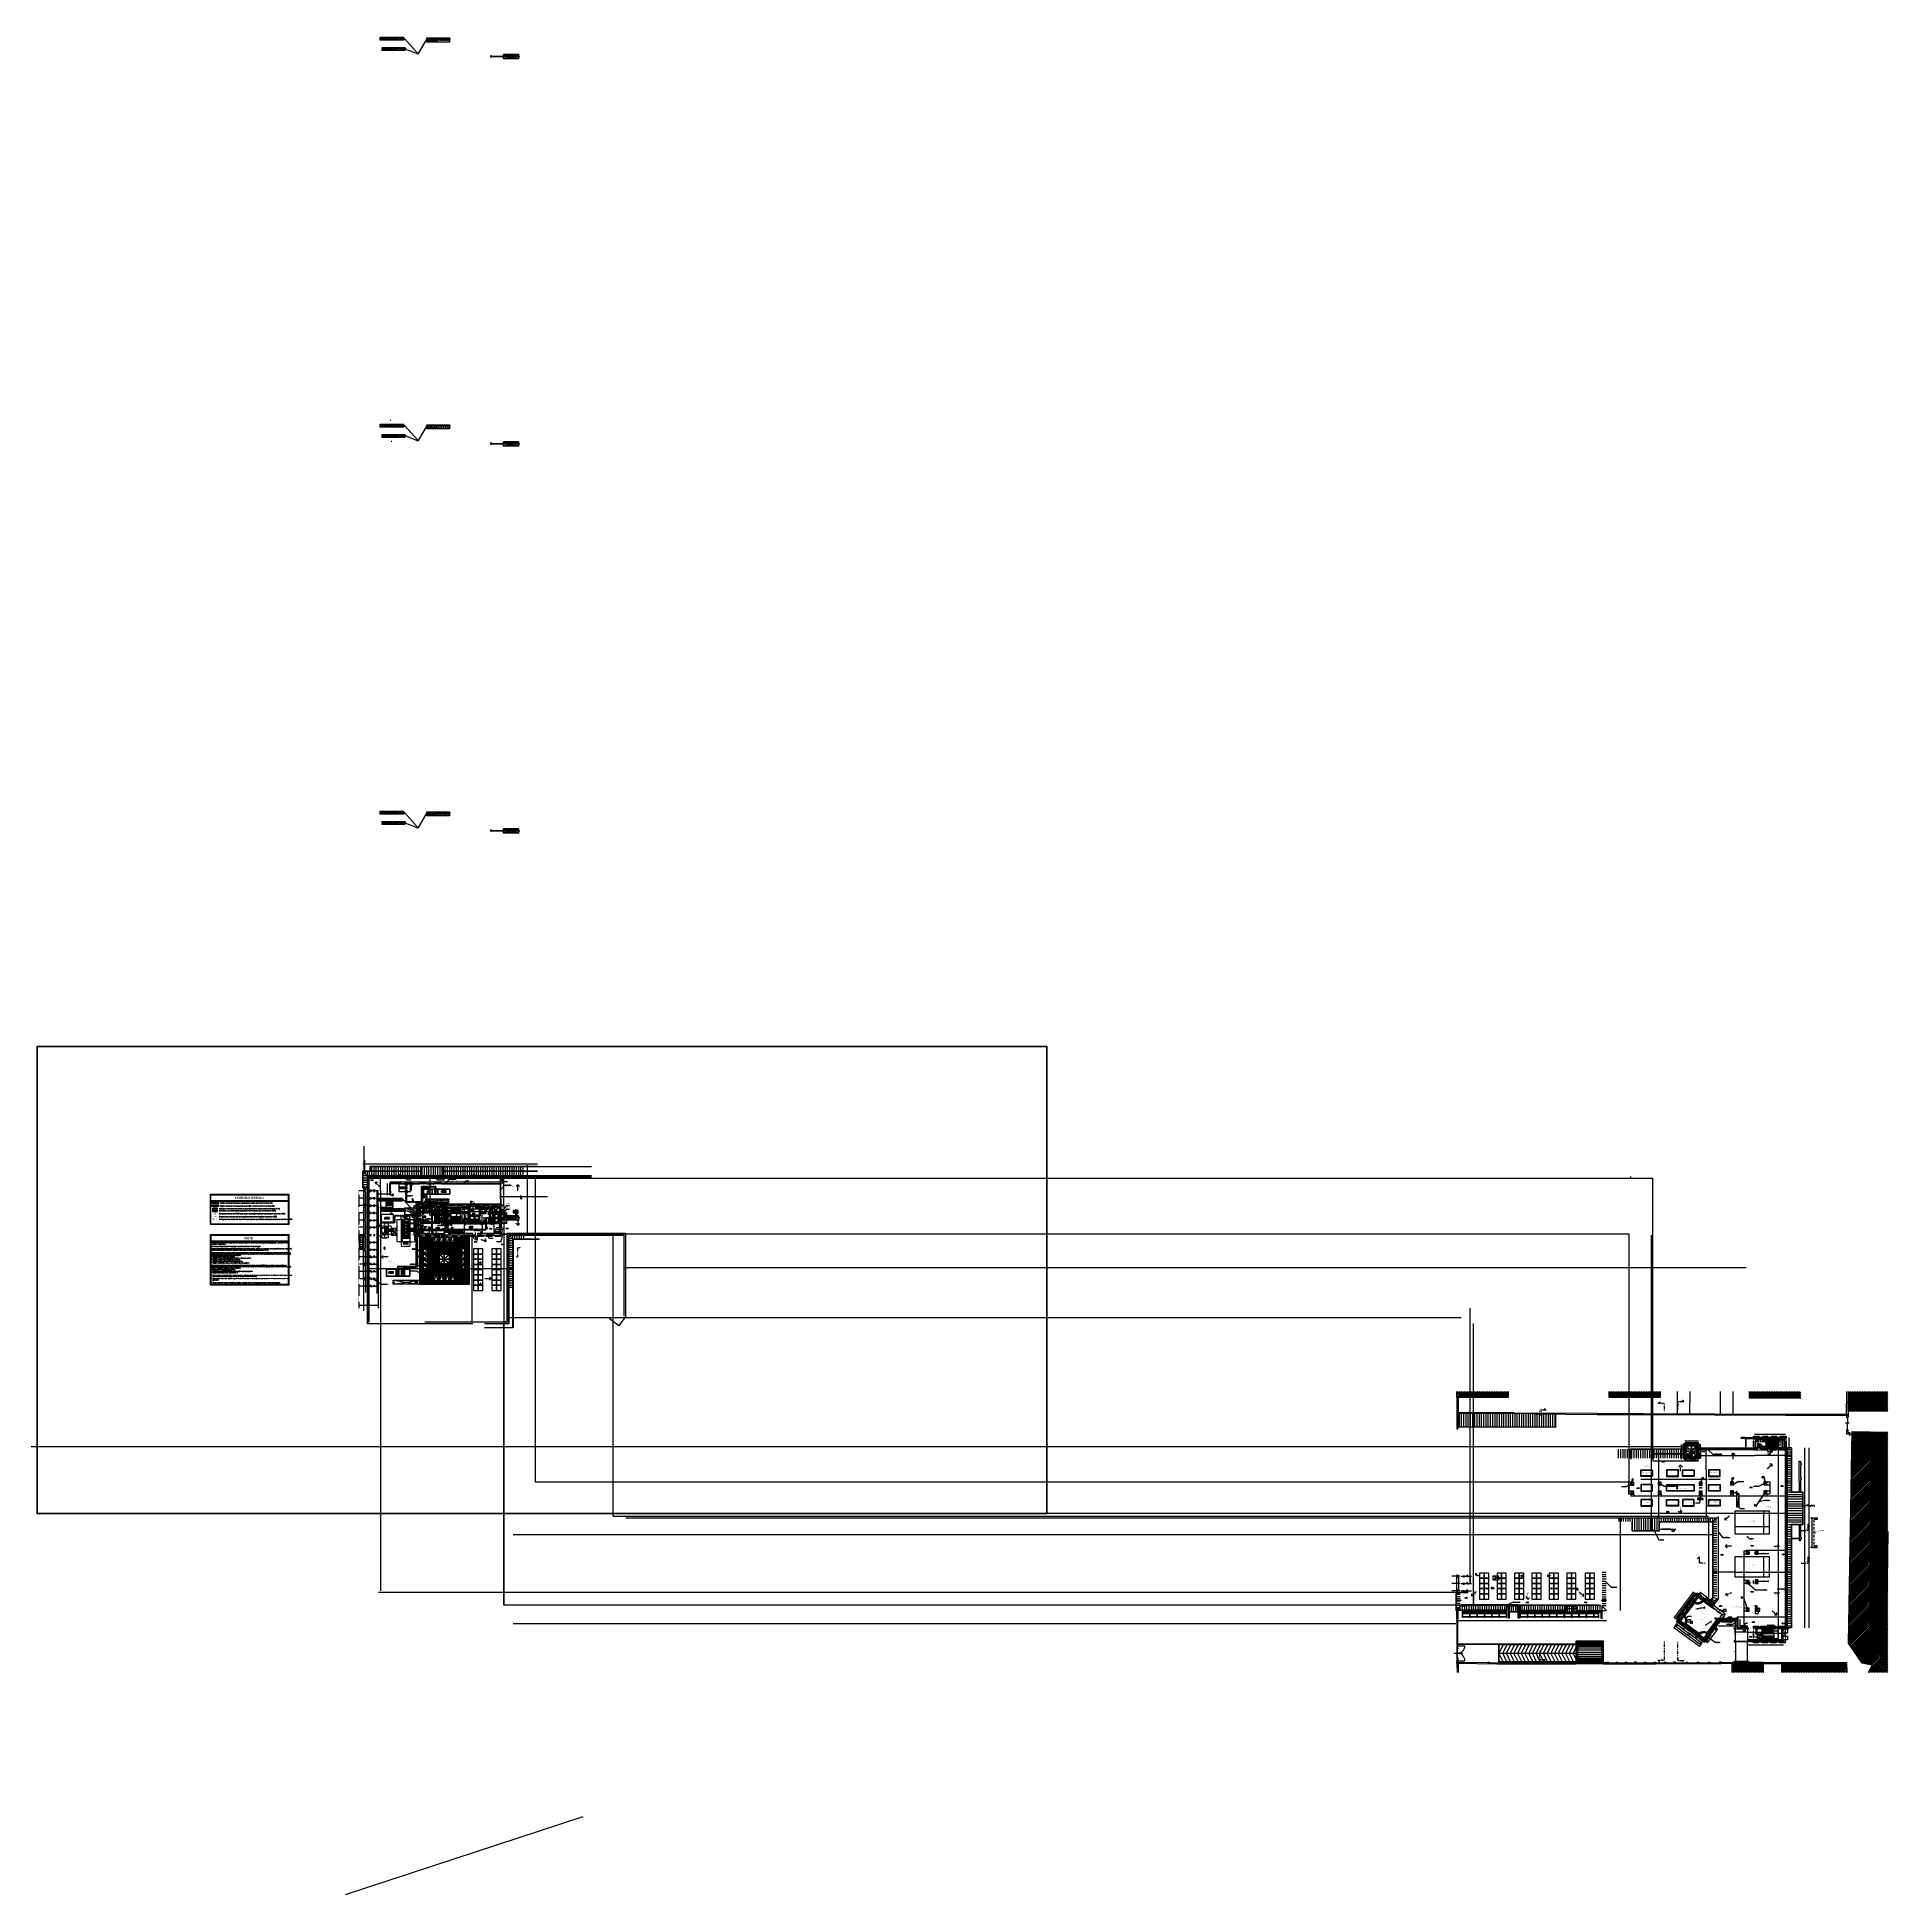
# Model space of a CAD drawing. Header units: millimetres. Extents: x -3782782348 to 131293, y -36553 to 57271.
# Drawn here: x 81403 to 131293, y -36553 to 13527 of the extents above; entities that cross this region are included whole.
import ezdxf

# ---------------------------------------------------------------- set-up
doc = ezdxf.new("R2010")
doc.units = ezdxf.units.MM
doc.header["$LTSCALE"] = 0.01
for name, pattern in [('ACAD_ISO03W100', [30, 12, -18]), ('CONTINOUS', [0]), ('CONTINUA', [0]), ('DASHDOT', [25.4, 12.7, -6.35, 0, -6.35]), ('DASHED', [19.05, 12.7, -6.35]), ('DOTTED', [1, 0, -1]), ('HIDDEN', [0.375, 0.25, -0.125]), ('HIDDEN2', [4.7625, 3.175, -1.5875]), ('PIANTA PIANO QUARTO$0$ACAD_ISO03W100', [30, 12, -18]), ('PIANTA PIANO QUARTO$0$CONTINOUS', [0]), ('TRATTEGGIATA', [19.05, 12.7, -6.35]), ('TRATTEGGIATA2', [0.375, 0.25, -0.125])]:
    doc.linetypes.add(name, pattern=pattern)
doc.layers.get('Defpoints').update_dxf_attribs({"color": 253})
for name, color, linetype in [('+ Stratigrafia', 9, 'Continuous'), ('0_cartongesso', 2, 'Continuous'), ('0_visto', 2, 'Continuous'), ('BASE', 93, 'Continuous'), ('EPC INTERRATO DEFINITIVO PILASTRI', 5, 'Continuous'), ('EPC QUARTO PILASTRI ACCIAIO DEFINITIVO', 1, 'ACAD_ISO03W100'), ('ESTRAZ', 2, 'Continuous'), ('Idranti', 253, 'Continuous'), ('IDRICO', 6, 'Continuous'), ('IMPIANTO', 7, 'Continuous'), ('MAX CANALI', 254, 'CONTINUA'), ('MAX MACCHINARIO', 252, 'Continuous'), ('MR_MURATURA REI 120', 40, 'Continuous'), ('MR_MURATURA REI 90', 255, 'Continuous'), ('PIANTA PIANO QUARTO$0$EPC QUARTO PILASTRI ACCIAIO DEFINITIVO', 8, 'PIANTA PIANO QUARTO$0$ACAD_ISO03W100'), ('PIANTA PIANO QUARTO$0$X_Esterno', 8, 'Continuous'), ('PIANTA PIANO QUARTO$0$X_Numerazione camere', 8, 'Continuous'), ('vista2', 251, 'Continuous'), ('X_Arredi', 6, 'Continuous'), ('X_Ascensori', 8, 'Continuous'), ('X_cavedi', 1, 'Continuous'), ('X_Esterno', 8, 'Continuous'), ('X_FOROMETRIA SCARICO NUMERAZIONE', 6, 'Continuous'), ('X_Griglie aer', 8, 'Continuous'), ('X_LINEE SOVRAPPOSIZIONE', 3, 'DASHDOT'), ('X_MURI', 8, 'Continuous'), ('X_Numerazione camere', 8, 'Continuous'), ('X_Porte interne', 8, 'Continuous'), ('X_Proiezini', 1, 'Continuous'), ('X_proiezioni serramenti esterni', 252, 'Continuous'), ('X_quote', 5, 'Continuous'), ('X_quote 1', 253, 'Continuous'), ('X_Quote altimetriche', 5, 'Continuous'), ('X_quote serramenti interni', 251, 'CONTINOUS'), ('X_rilievo', 8, 'Continuous'), ('X_Serramenti Est', 1, 'Continuous'), ('X_Serramenti Int', 8, 'Continuous'), ('X_SIGLE ABACO', 1, 'Continuous'), ('X_SIGLE RIVESTIMENTI', 4, 'Continuous'), ('X_Testalino', 8, 'Continuous'), ('X_TESTI', 253, 'Continuous')]:
    doc.layers.add(name, color=color, linetype=linetype)
doc.layers.add('---------XRIF-------------', color=7, linetype='Continuous', plot=False)
for name, color, linetype, lineweight in [('EPC RETINI PIANO INTERRATO DEFINITIVO', 4, 'Continuous', 0), ('EPC RETINI PIANO TERRENO', 4, 'Continuous', 0), ('EPC RETINI PIANO TERRENO DEFINITIVO', 4, 'Continuous', 0), ('EPC TERRENO DEFINITIVO PILASTRI', 2, 'Continuous', 0), ('MR_MURATURA REI SIMBOLI', 130, 'Continuous', 5), ('SEZIONATO', 7, 'Continuous', 25), ('tubi_uta', 253, 'Continuous', 50), ('X_SCALE', 1, 'Continuous', 25)]:
    doc.layers.add(name, color=color, linetype=linetype, lineweight=lineweight)
doc.layers.add('PIANTA PIANO QUARTO$0$MAX MACCHINARIO', color=8, linetype='Continuous', transparency=0.6)
doc.layers.add('VVF-SIMBOLI', color=7, linetype='Continuous', true_color=0xe60000)
doc.styles.add('ARIAL', font='arial.ttf')
doc.styles.add('Max 50', font='arial.ttf', dxfattribs={"width": 0.65, "height": 0.125})
doc.styles.add('nomi', font='arial.ttf')
doc.styles.add('PIANTA PIANO QUARTO$0$Max 50', font='arial.ttf', dxfattribs={"width": 0.65, "height": 0.125})
doc.styles.add('PIANTA PIANO QUARTO$0$nomi', font='arial.ttf')
doc.styles.add('QUOTE', font='simplex.shx', dxfattribs={"width": 0.7})
doc.styles.add('ROMANS', font='romans')
doc.styles.add('SANSSERIFBOLD', font='sasb____.pfb', dxfattribs={"height": 2.5})
doc.styles.get("Standard").update_dxf_attribs({"font": 'arial.ttf'})
doc.styles.add('testo indicazioni', font='romans.shx', dxfattribs={"width": 0.8, "oblique": 10, "height": 17.5})
doc.dimstyles.get("Standard").update_dxf_attribs({"dimscale": 0, "dimtxt": 0.18, "dimasz": 0.18, "dimexe": 0.18, "dimexo": 0.0625, "dimgap": 0.09, "dimtad": 1, "dimdec": 0, "dimzin": 0, "dimdsep": 46, "dimtxsty": 'Standard', "dimcen": 0.09, "dimclrd": 256, "dimclre": 256, "dimclrt": 5, "dimadec": 0, "dimazin": 0, "dimtfac": 1, "dimtdec": 0, "dimtix": 1, "dimtofl": 0, "dimtmove": 2, "dimatfit": 3, "dimfxl": 1, "dimtolj": 1, "dimtzin": 0, "dimarcsym": 0})
pattern_1 = [(45, (126193.022, -24575), (-7.071068, 7.071068), []), (135, (126193.022, -24575), (-7.071068, -7.071068), [])]
pattern_2 = [(270, (96724.996, -16955.019), (4.7625, -9e-16), []), (0, (96724.996, -16955.019), (1e-15, 4.7625), [])]
pattern_3 = [(45, (96724.996, -16955.019), (-7.071068, 7.071068), []), (135, (96724.996, -16955.019), (-7.071068, -7.071068), [])]
pattern_4 = [(45, (96724.926, -73812.586), (-7.0710678, 7.0710678), []), (135, (96724.926, -73812.586), (-7.0710678, -7.0710678), [])]
pattern_5 = [(0, (50139.492, -45869.093), (0, 15.875), [])]
pattern_6 = [(90, (50139.492, -45869.093), (-15.875, 1e-15), [])]

# ---------------------------------------------------------------- blocks, each defined once
blk = doc.blocks.new('porta 180')
for p, q in [((-98, 4), (-98, 0)), ((-90, 15), (-94, 15)), ((-94, 15), (-94, 4)), ((-94, -9), (-94, 1)), ((-90, 0), (-90, 15)), ((90, 0), (-90, 0)), ((0, 45), (0, -77)), ((90, 0), (90, 15)), ((90, 15), (94, 15)), ((98, 0), (90, 0)), ((94, 15), (94, 4)), ((98, 4), (98, 0)), ((-98, 0), (-90, 0)), ((-94, -83), (-94, -65)), ((-94, -65), (-91, -65)), ((-91, -83), (-94, -83)), ((-91, -94), (-91, -4)), ((-90, -94), (-91, -94)), ((-90, -4), (-90, -11)), ((-90, -11), (-87, -11)), ((-87, -94), (-90, -94)), ((-90, -94), (-90, -94)), ((-87, -11), (-87, -94)), ((-87, -27), (-87, -22)), ((-87, -83), (-87, -22)), ((-81, -22), (-87, -22)), ((-81, -27), (-87, -27)), ((-87, -78), (-81, -78)), ((-87, -83), (-87, -78)), ((-81, -83), (-87, -83)), ((-81, -83), (-87, -83)), ((-81, -22), (-81, -27)), ((-81, -22), (-81, -83)), ((-81, -78), (-81, -83)), ((87, -22), (81, -22)), ((81, -22), (81, -27)), ((87, -22), (81, -22)), ((81, -22), (81, -83)), ((81, -27), (87, -27)), ((87, -78), (81, -78)), ((81, -78), (81, -83)), ((81, -83), (87, -83)), ((81, -83), (87, -83)), ((87, -11), (87, -94)), ((90, -11), (87, -11)), ((87, -27), (87, -22)), ((87, -83), (87, -22)), ((87, -83), (87, -78)), ((87, -94), (90, -94)), ((89, -4), (100, -4)), ((91, -4), (90, -4)), ((90, -4), (90, -11)), ((90, -94), (90, -94)), ((90, -94), (91, -94)), ((91, -94), (91, -4)), ((94, -65), (91, -65)), ((91, -83), (94, -83)), ((94, -9), (94, 0)), ((94, -83), (94, -65))]:
    blk.add_line(p, q)
blk.add_lwpolyline([(-91, -4), (-90, -4)])
for centre in [(-94, -4), (94, -4)]:
    blk.add_circle(centre, 1.7)
at = {"color": 5, "linetype": 'ACAD_ISO03W100', "ltscale": 0.5}
for centre, start, end in [((-89, -5), 269.0905, 2.3307), ((89, -5), 177.6693, 270.9095)]:
    blk.add_arc(centre, 89.4, start, end, dxfattribs=at)
blk = doc.blocks.new('porta 120 metallica')
blk.add_line((66, 72), (66, -79))
at = {"linetype": 'ByBlock'}
for p, q in [((-4, -6), (3, -6)), ((0, -11), (0, -2))]:
    blk.add_line(p, q, dxfattribs=at)
at = {"color": 5, "linetype": 'HIDDEN2'}
blk.add_line((4, -4), (124, -4), dxfattribs=at)
at = {"linetype": 'ByBlock'}
for points in [[(-4, 0), (-4, -4), (4, -4), (4, 9), (0, 9), (0, 0)], [(124, -4), (124, 9), (127, 9), (127, 0), (130, 0), (130, -4)], [(9, -12), (9, -131), (3, -131), (3, -131), (3, -131), (3, -6), (3, -6), (3, -12)]]:
    blk.add_lwpolyline(points, close=True, dxfattribs=at)
for points in [[(3, -121), (-3, -121), (-3, -105), (3, -105)], [(9, -121), (15, -121), (15, -105), (9, -105)]]:
    blk.add_lwpolyline(points, dxfattribs=at)
blk.add_circle((0, -6), 1.51, dxfattribs=at)
at = {"color": 5, "linetype": 'HIDDEN2'}
blk.add_arc((0, -8), 124, 274.0732, 2.0664, dxfattribs=at)
blk = doc.blocks.new('*D88')
at = {"layer": 'Defpoints', "color": 0, "transparency": 16777216}
for p in [(93721, -18460), (93714, -18724, 0), (93721, -18724, 0)]:
    blk.add_point(p, dxfattribs=at)
at = {"layer": 'X_quote 1', "lineweight": -2, "transparency": 16777216}
blk.add_line((93714, -18460, 0), (93714, -18724, 0), dxfattribs=at)
at = {"layer": 'X_quote 1', "transparency": 16777216}
for points in [[(93714, -18460, 0), (93714, -18460, 0), (93714, -18460, 0)], [(93714, -18724, 0), (93714, -18724, 0), (93714, -18724, 0)]]:
    blk.add_solid(points, dxfattribs=at)
at = {"layer": 'X_quote 1', "color": 5, "transparency": 16777216, "insert": (93714, -18592, 0), "char_height": 0.18, "attachment_point": 5, "rotation": 90}
blk.add_mtext('\\A1;265', dxfattribs=at)
blk = doc.blocks.new('*D89')
at = {"layer": 'Defpoints', "color": 0, "transparency": 16777216}
for p in [(91684, -17923, 0), (93905, -17923, 0), (93905, -17923, 0)]:
    blk.add_point(p, dxfattribs=at)
at = {"layer": 'X_quote 1', "lineweight": -2, "transparency": 16777216}
blk.add_line((91684, -17923, 0), (93905, -17923, 0), dxfattribs=at)
at = {"layer": 'X_quote 1', "transparency": 16777216}
for points in [[(91684, -17923, 0), (91684, -17923, 0), (91684, -17923, 0)], [(93905, -17923, 0), (93905, -17923, 0), (93905, -17923, 0)]]:
    blk.add_solid(points, dxfattribs=at)
at = {"layer": 'X_quote 1', "color": 5, "transparency": 16777216, "insert": (92794, -17923, 0), "char_height": 0.18, "attachment_point": 5}
blk.add_mtext('\\A1;2221', dxfattribs=at)
blk = doc.blocks.new('*D90')
at = {"layer": 'Defpoints', "color": 0, "transparency": 16777216}
for p in [(93985, -17987, 0), (93985, -18765, 0), (93985, -18765, 0)]:
    blk.add_point(p, dxfattribs=at)
at = {"layer": 'X_quote 1', "lineweight": -2, "transparency": 16777216}
blk.add_line((93985, -17987, 0), (93985, -18765, 0), dxfattribs=at)
at = {"layer": 'X_quote 1', "transparency": 16777216}
for points in [[(93985, -17987, 0), (93985, -17987, 0), (93985, -17987, 0)], [(93985, -18765, 0), (93985, -18765, 0), (93985, -18765, 0)]]:
    blk.add_solid(points, dxfattribs=at)
at = {"layer": 'X_quote 1', "color": 5, "transparency": 16777216, "insert": (93978, -18376, 0), "char_height": 0.18, "attachment_point": 5, "rotation": 90}
blk.add_mtext('\\A1;778', dxfattribs=at)
blk = doc.blocks.new('quota altim')
at = {"layer": 'X_Quote altimetriche', "ltscale": 4}
h = blk.add_hatch(color=256, dxfattribs=at)
h.paths.add_polyline_path([(0, 19), (0, 0), (19, 0, 0.4142136)])
h.paths.add_polyline_path([(0, 0), (-19, 0, 0.4142136), (0, -19)])
blk.add_lwpolyline([(0, 0), (0, 40), (0, 40), (0, -40), (0, -40), (0, 0), (40, 0), (149, 0), (0, 0), (-40, 0), (-40, 0)], dxfattribs=at)
blk.add_circle((0, 0), 18.7, dxfattribs=at)
blk = doc.blocks.new('*D228')
at = {"layer": 'Defpoints', "color": 0, "transparency": 16777216}
for p in [(126454, -25491, 0), (126395, -25671), (126454, -25671, 0)]:
    blk.add_point(p, dxfattribs=at)
at = {"layer": 'X_quote 1', "lineweight": -2, "transparency": 16777216}
blk.add_line((126395, -25491), (126395, -25671), dxfattribs=at)
at = {"layer": 'X_quote 1', "transparency": 16777216}
for points in [[(126395, -25491), (126395, -25491), (126395, -25491)], [(126395, -25671), (126395, -25671), (126395, -25671)]]:
    blk.add_solid(points, dxfattribs=at)
at = {"layer": 'X_quote 1', "color": 5, "transparency": 16777216, "insert": (126395, -25581), "char_height": 0.18, "attachment_point": 5, "rotation": 90}
blk.add_mtext('\\A1;180', dxfattribs=at)
blk = doc.blocks.new('*D91')
at = {"layer": 'Defpoints', "color": 0, "transparency": 16777216}
for p in [(125036, -24807, 0), (125109, -26325, 0), (125109, -26325, 0)]:
    blk.add_point(p, dxfattribs=at)
at = {"layer": 'X_quote 1', "lineweight": -2, "transparency": 16777216}
blk.add_line((125109, -24807, 0), (125109, -26325, 0), dxfattribs=at)
at = {"layer": 'X_quote 1', "transparency": 16777216}
for points in [[(125109, -24807, 0), (125109, -24807, 0), (125109, -24807, 0)], [(125109, -26325, 0), (125109, -26325, 0), (125109, -26325, 0)]]:
    blk.add_solid(points, dxfattribs=at)
at = {"layer": 'X_quote 1', "color": 5, "transparency": 16777216, "insert": (125109, -25566, 0), "char_height": 0.18, "attachment_point": 5, "rotation": 90}
blk.add_mtext('\\A1;1518', dxfattribs=at)
blk = doc.blocks.new('*D229')
at = {"layer": 'Defpoints', "color": 0, "transparency": 16777216}
for p in [(94237, -18879), (124402, -26499, 0), (124402, -26842, 0)]:
    blk.add_point(p, dxfattribs=at)
at = {"layer": 'X_quote 1', "lineweight": -2, "transparency": 16777216}
blk.add_line((94238, -26842, 0), (124402, -26842, 0), dxfattribs=at)
at = {"layer": 'X_quote 1', "transparency": 16777216}
for points in [[(94238, -26842, 0), (94238, -26842, 0), (94237, -26842, 0)], [(124402, -26842, 0), (124402, -26842, 0), (124402, -26842, 0)]]:
    blk.add_solid(points, dxfattribs=at)
at = {"layer": 'X_quote 1', "color": 5, "transparency": 16777216, "insert": (109320, -26842, 0), "char_height": 0.18, "attachment_point": 5}
blk.add_mtext('\\A1;30164', dxfattribs=at)
blk = doc.blocks.new('*D92')
at = {"layer": 'Defpoints', "color": 0, "transparency": 16777216}
for p in [(94522, -16879), (94522, -16909), (94611, -16909, 0)]:
    blk.add_point(p, dxfattribs=at)
at = {"layer": 'X_quote 1', "lineweight": -2, "transparency": 16777216}
blk.add_line((94611, -16879, 0), (94611, -16909, 0), dxfattribs=at)
at = {"layer": 'X_quote 1', "transparency": 16777216}
for points in [[(94610, -16879, 0), (94611, -16879, 0), (94611, -16879, 0)], [(94610, -16909, 0), (94611, -16909, 0), (94611, -16909, 0)]]:
    blk.add_solid(points, dxfattribs=at)
at = {"layer": 'X_quote 1', "color": 5, "transparency": 16777216, "insert": (94610, -16894, 0), "char_height": 0.18, "attachment_point": 5, "rotation": 90}
blk.add_mtext('\\A1;30', dxfattribs=at)
blk = doc.blocks.new('*D93')
at = {"layer": 'Defpoints', "color": 0, "transparency": 16777216}
for p in [(94522, -16909), (94428, -17187), (94611, -17187, 0)]:
    blk.add_point(p, dxfattribs=at)
at = {"layer": 'X_quote 1', "lineweight": -2, "transparency": 16777216}
blk.add_line((94611, -16909, 0), (94611, -17187, 0), dxfattribs=at)
at = {"layer": 'X_quote 1', "transparency": 16777216}
for points in [[(94610, -16909, 0), (94611, -16909, 0), (94611, -16909, 0)], [(94610, -17187, 0), (94611, -17187, 0), (94611, -17187, 0)]]:
    blk.add_solid(points, dxfattribs=at)
at = {"layer": 'X_quote 1', "color": 5, "transparency": 16777216, "insert": (94610, -17048, 0), "char_height": 0.18, "attachment_point": 5, "rotation": 90}
blk.add_mtext('\\A1;278', dxfattribs=at)
blk = doc.blocks.new('*D94')
at = {"layer": 'Defpoints', "color": 0, "transparency": 16777216}
for p in [(94428, -17187), (94611, -18735), (94611, -18735, 0)]:
    blk.add_point(p, dxfattribs=at)
at = {"layer": 'X_quote 1', "lineweight": -2, "transparency": 16777216}
blk.add_line((94611, -17187, 0), (94611, -18735, 0), dxfattribs=at)
at = {"layer": 'X_quote 1', "transparency": 16777216}
for points in [[(94610, -17187, 0), (94611, -17187, 0), (94611, -17187, 0)], [(94610, -18735, 0), (94611, -18735, 0), (94611, -18735, 0)]]:
    blk.add_solid(points, dxfattribs=at)
at = {"layer": 'X_quote 1', "color": 5, "transparency": 16777216, "insert": (94610, -17961, 0), "char_height": 0.18, "attachment_point": 5, "rotation": 90}
blk.add_mtext('\\A1;1548', dxfattribs=at)
blk = doc.blocks.new('*D95')
at = {"layer": 'Defpoints', "color": 0, "transparency": 16777216}
for p in [(124079, -26355, 0), (124079, -26385, 0), (124079, -26385, 0)]:
    blk.add_point(p, dxfattribs=at)
at = {"layer": 'X_quote 1', "lineweight": -2, "transparency": 16777216}
blk.add_line((124079, -26355, 0), (124079, -26385, 0), dxfattribs=at)
at = {"layer": 'X_quote 1', "transparency": 16777216}
for points in [[(124079, -26355, 0), (124079, -26355, 0), (124079, -26355, 0)], [(124079, -26385, 0), (124079, -26385, 0), (124079, -26385, 0)]]:
    blk.add_solid(points, dxfattribs=at)
at = {"layer": 'X_quote 1', "color": 5, "transparency": 16777216, "insert": (124078, -26370, 0), "char_height": 0.18, "attachment_point": 5, "rotation": 90}
blk.add_mtext('\\A1;30', dxfattribs=at)
blk = doc.blocks.new('*D96')
at = {"layer": 'Defpoints', "color": 0, "transparency": 16777216}
for p in [(124079, -26385, 0), (124079, -26499, 0), (124079, -26499, 0)]:
    blk.add_point(p, dxfattribs=at)
at = {"layer": 'X_quote 1', "lineweight": -2, "transparency": 16777216}
blk.add_line((124079, -26385, 0), (124079, -26499, 0), dxfattribs=at)
at = {"layer": 'X_quote 1', "transparency": 16777216}
for points in [[(124079, -26385, 0), (124079, -26385, 0), (124079, -26385, 0)], [(124079, -26499, 0), (124079, -26499, 0), (124079, -26499, 0)]]:
    blk.add_solid(points, dxfattribs=at)
at = {"layer": 'X_quote 1', "color": 5, "transparency": 16777216, "insert": (124078, -26442, 0), "char_height": 0.18, "attachment_point": 5, "rotation": 90}
blk.add_mtext('\\A1;114', dxfattribs=at)
blk = doc.blocks.new('*D230')
at = {"layer": 'Defpoints', "color": 0, "transparency": 16777216}
for p in [(90182, -17282), (90296, -17277, 0), (90296, -17282)]:
    blk.add_point(p, dxfattribs=at)
at = {"layer": 'X_quote 1', "lineweight": -2, "transparency": 16777216}
blk.add_line((90182, -17277, 0), (90296, -17277, 0), dxfattribs=at)
at = {"layer": 'X_quote 1', "transparency": 16777216}
for points in [[(90182, -17277, 0), (90182, -17277, 0), (90182, -17277, 0)], [(90296, -17277, 0), (90296, -17277, 0), (90296, -17277, 0)]]:
    blk.add_solid(points, dxfattribs=at)
at = {"layer": 'X_quote 1', "color": 5, "transparency": 16777216, "insert": (90239, -17277, 0), "char_height": 0.18, "attachment_point": 5}
blk.add_mtext('\\A1;114', dxfattribs=at)
blk = doc.blocks.new('*D97')
at = {"layer": 'Defpoints', "color": 0, "transparency": 16777216}
for p in [(90296, -17282), (90326, -17277), (90326, -17277, 0)]:
    blk.add_point(p, dxfattribs=at)
at = {"layer": 'X_quote 1', "lineweight": -2, "transparency": 16777216}
blk.add_line((90296, -17277, 0), (90326, -17277, 0), dxfattribs=at)
at = {"layer": 'X_quote 1', "transparency": 16777216}
for points in [[(90296, -17277, 0), (90296, -17277, 0), (90296, -17277, 0)], [(90326, -17277, 0), (90326, -17277, 0), (90326, -17277, 0)]]:
    blk.add_solid(points, dxfattribs=at)
at = {"layer": 'X_quote 1', "color": 5, "transparency": 16777216, "insert": (90311, -17277, 0), "char_height": 0.18, "attachment_point": 5}
blk.add_mtext('\\A1;30', dxfattribs=at)
blk = doc.blocks.new('*D98')
at = {"layer": 'Defpoints', "color": 0, "transparency": 16777216}
for p in [(128461, -29383, 0), (128461, -29703, 0), (128461, -29703, 0)]:
    blk.add_point(p, dxfattribs=at)
at = {"layer": 'X_quote 1', "lineweight": -2, "transparency": 16777216}
blk.add_line((128461, -29383, 0), (128461, -29703, 0), dxfattribs=at)
at = {"layer": 'X_quote 1', "transparency": 16777216}
for points in [[(128461, -29383, 0), (128461, -29383, 0), (128461, -29383, 0)], [(128461, -29703, 0), (128461, -29703, 0), (128461, -29703, 0)]]:
    blk.add_solid(points, dxfattribs=at)
at = {"layer": 'X_quote 1', "color": 5, "transparency": 16777216, "insert": (128461, -29543, 0), "char_height": 0.18, "attachment_point": 5, "rotation": 90}
blk.add_mtext('\\A1;320', dxfattribs=at)
blk = doc.blocks.new('*D99')
at = {"layer": 'Defpoints', "color": 0, "transparency": 16777216}
for p in [(128696, -24499, 0), (128696, -29350, 0), (129159, -29350, 0)]:
    blk.add_point(p, dxfattribs=at)
at = {"layer": 'X_quote 1', "lineweight": -2, "transparency": 16777216}
blk.add_line((129159, -24499, 0), (129159, -29350, 0), dxfattribs=at)
at = {"layer": 'X_quote 1', "transparency": 16777216}
for points in [[(129159, -24499, 0), (129159, -24499, 0), (129159, -24499, 0)], [(129159, -29350, 0), (129159, -29350, 0), (129159, -29350, 0)]]:
    blk.add_solid(points, dxfattribs=at)
at = {"layer": 'X_quote 1', "color": 5, "transparency": 16777216, "insert": (129159, -26925, 0), "char_height": 0.18, "attachment_point": 5, "rotation": 90}
blk.add_mtext('\\A1;4851', dxfattribs=at)
blk = doc.blocks.new('*D100')
at = {"layer": 'Defpoints', "color": 0, "transparency": 16777216}
for p in [(119650, -28612, 0), (119764, -28612, 0), (119764, -28612, 0)]:
    blk.add_point(p, dxfattribs=at)
at = {"layer": 'X_quote 1', "lineweight": -2, "transparency": 16777216}
blk.add_line((119650, -28612, 0), (119764, -28612, 0), dxfattribs=at)
at = {"layer": 'X_quote 1', "transparency": 16777216}
for points in [[(119650, -28612, 0), (119650, -28612, 0), (119650, -28612, 0)], [(119764, -28612, 0), (119764, -28612, 0), (119764, -28612, 0)]]:
    blk.add_solid(points, dxfattribs=at)
at = {"layer": 'X_quote 1', "color": 5, "transparency": 16777216, "insert": (119707, -28612, 0), "char_height": 0.18, "attachment_point": 5}
blk.add_mtext('\\A1;114', dxfattribs=at)
blk = doc.blocks.new('*D101')
at = {"layer": 'Defpoints', "color": 0, "transparency": 16777216}
for p in [(119764, -28613, 0), (119794, -28613, 0), (119794, -28613, 0)]:
    blk.add_point(p, dxfattribs=at)
at = {"layer": 'X_quote 1', "lineweight": -2, "transparency": 16777216}
blk.add_line((119764, -28613, 0), (119794, -28613, 0), dxfattribs=at)
at = {"layer": 'X_quote 1', "transparency": 16777216}
for points in [[(119764, -28612, 0), (119764, -28613, 0), (119764, -28613, 0)], [(119794, -28612, 0), (119794, -28613, 0), (119794, -28613, 0)]]:
    blk.add_solid(points, dxfattribs=at)
at = {"layer": 'X_quote 1', "color": 5, "transparency": 16777216, "insert": (119779, -28612, 0), "char_height": 0.18, "attachment_point": 5}
blk.add_mtext('\\A1;30', dxfattribs=at)
blk = doc.blocks.new('*D102')
at = {"layer": 'Defpoints', "color": 0, "transparency": 16777216}
for p in [(90326, -19704), (91716, -19667), (91716, -19667, 0)]:
    blk.add_point(p, dxfattribs=at)
at = {"layer": 'X_quote 1', "lineweight": -2, "transparency": 16777216}
blk.add_line((90326, -19667, 0), (91716, -19667, 0), dxfattribs=at)
at = {"layer": 'X_quote 1', "transparency": 16777216}
for points in [[(90326, -19667, 0), (90326, -19667, 0), (90326, -19667, 0)], [(91716, -19667, 0), (91716, -19667, 0), (91716, -19667, 0)]]:
    blk.add_solid(points, dxfattribs=at)
at = {"layer": 'X_quote 1', "color": 5, "transparency": 16777216, "insert": (91021, -19667, 0), "char_height": 0.18, "attachment_point": 5}
blk.add_mtext('\\A1;1390', dxfattribs=at)
blk = doc.blocks.new('*D103')
at = {"layer": 'Defpoints', "color": 0, "transparency": 16777216}
for p in [(91716, -19667), (91748, -19667, 0), (91748, -19667, 0)]:
    blk.add_point(p, dxfattribs=at)
at = {"layer": 'X_quote 1', "lineweight": -2, "transparency": 16777216}
blk.add_line((91716, -19667, 0), (91748, -19667, 0), dxfattribs=at)
at = {"layer": 'X_quote 1', "transparency": 16777216}
for points in [[(91716, -19667, 0), (91716, -19667, 0), (91716, -19667, 0)], [(91748, -19667, 0), (91748, -19667, 0), (91748, -19667, 0)]]:
    blk.add_solid(points, dxfattribs=at)
at = {"layer": 'X_quote 1', "color": 5, "transparency": 16777216, "insert": (91732, -19667, 0), "char_height": 0.18, "attachment_point": 5}
blk.add_mtext('\\A1;32', dxfattribs=at)
blk = doc.blocks.new('*D231')
at = {"layer": 'Defpoints', "color": 0, "transparency": 16777216}
for p in [(94094, -19665, 0), (93048, -20095), (94094, -20095)]:
    blk.add_point(p, dxfattribs=at)
at = {"layer": 'X_quote 1', "lineweight": -2, "transparency": 16777216}
blk.add_line((93048, -19665, 0), (94094, -19665, 0), dxfattribs=at)
at = {"layer": 'X_quote 1', "transparency": 16777216}
for points in [[(93048, -19665, 0), (93048, -19665, 0), (93048, -19665, 0)], [(94094, -19665, 0), (94094, -19665, 0), (94094, -19665, 0)]]:
    blk.add_solid(points, dxfattribs=at)
at = {"layer": 'X_quote 1', "color": 5, "transparency": 16777216, "insert": (93571, -19665, 0), "char_height": 0.18, "attachment_point": 5}
blk.add_mtext('\\A1;1046', dxfattribs=at)
blk = doc.blocks.new('*D104')
at = {"layer": 'Defpoints', "color": 0, "transparency": 16777216}
for p in [(93552, -18765), (93552, -21101), (93985, -21101, 0)]:
    blk.add_point(p, dxfattribs=at)
at = {"layer": 'X_quote 1', "lineweight": -2, "transparency": 16777216}
blk.add_line((93985, -18765, 0), (93985, -21101, 0), dxfattribs=at)
at = {"layer": 'X_quote 1', "transparency": 16777216}
for points in [[(93985, -18765, 0), (93985, -18765, 0), (93985, -18765, 0)], [(93985, -21101, 0), (93985, -21101, 0), (93985, -21101, 0)]]:
    blk.add_solid(points, dxfattribs=at)
at = {"layer": 'X_quote 1', "color": 5, "transparency": 16777216, "insert": (93985, -19933, 0), "char_height": 0.18, "attachment_point": 5, "rotation": 90}
blk.add_mtext('\\A1;2336', dxfattribs=at)
blk = doc.blocks.new('*D105')
at = {"layer": 'Defpoints', "color": 0, "transparency": 16777216}
for p in [(93985, -17187, 0), (94000, -17187), (94000, -17987, 0)]:
    blk.add_point(p, dxfattribs=at)
at = {"layer": 'X_quote 1', "lineweight": -2, "transparency": 16777216}
blk.add_line((93985, -17987, 0), (93985, -17187, 0), dxfattribs=at)
at = {"layer": 'X_quote 1', "transparency": 16777216}
for points in [[(93985, -17187, 0), (93985, -17187, 0), (93985, -17187, 0)], [(93985, -17987, 0), (93985, -17987, 0), (93985, -17987, 0)]]:
    blk.add_solid(points, dxfattribs=at)
at = {"layer": 'X_quote 1', "color": 5, "transparency": 16777216, "insert": (93978, -17587, 0), "char_height": 0.18, "attachment_point": 5, "rotation": 90}
blk.add_mtext('\\A1;800', dxfattribs=at)
blk = doc.blocks.new('*D232')
at = {"layer": 'Defpoints', "color": 0, "transparency": 16777216}
for p in [(128094, -27435, 0), (127938, -27985, 0), (128094, -27985, 0)]:
    blk.add_point(p, dxfattribs=at)
at = {"layer": 'X_quote 1', "lineweight": -2, "transparency": 16777216}
blk.add_line((127938, -27435, 0), (127938, -27985, 0), dxfattribs=at)
at = {"layer": 'X_quote 1', "transparency": 16777216}
for points in [[(127938, -27435, 0), (127939, -27435, 0), (127938, -27435, 0)], [(127938, -27985, 0), (127939, -27985, 0), (127938, -27985, 0)]]:
    blk.add_solid(points, dxfattribs=at)
at = {"layer": 'X_quote 1', "color": 5, "transparency": 16777216, "insert": (127938, -27710, 0), "char_height": 0.18, "attachment_point": 5, "rotation": 90}
blk.add_mtext('\\A1;551', dxfattribs=at)
blk = doc.blocks.new('*D233')
at = {"layer": 'Defpoints', "color": 0, "transparency": 16777216}
for p in [(127174, -27435, 0), (128094, -27435, 0), (128094, -27853, 0)]:
    blk.add_point(p, dxfattribs=at)
at = {"layer": 'X_quote 1', "lineweight": -2, "transparency": 16777216}
blk.add_line((127174, -27853, 0), (128094, -27853, 0), dxfattribs=at)
at = {"layer": 'X_quote 1', "transparency": 16777216}
for points in [[(127174, -27853, 0), (127174, -27853, 0), (127174, -27853, 0)], [(128094, -27853, 0), (128094, -27853, 0), (128094, -27853, 0)]]:
    blk.add_solid(points, dxfattribs=at)
at = {"layer": 'X_quote 1', "color": 5, "transparency": 16777216, "insert": (127634, -27853, 0), "char_height": 0.18, "attachment_point": 5}
blk.add_mtext('\\A1;920', dxfattribs=at)
blk = doc.blocks.new('*D234')
at = {"layer": 'Defpoints', "color": 0, "transparency": 16777216}
for p in [(124629, -25271, 0), (124949, -25271, 0), (124949, -25351)]:
    blk.add_point(p, dxfattribs=at)
at = {"layer": 'X_quote 1', "lineweight": -2, "transparency": 16777216}
blk.add_line((124630, -25351), (124949, -25351), dxfattribs=at)
at = {"layer": 'X_quote 1', "transparency": 16777216}
for points in [[(124630, -25350), (124630, -25351), (124629, -25351)], [(124949, -25350), (124949, -25351), (124949, -25351)]]:
    blk.add_solid(points, dxfattribs=at)
at = {"layer": 'X_quote 1', "color": 5, "transparency": 16777216, "insert": (124789, -25350), "char_height": 0.18, "attachment_point": 5}
blk.add_mtext('\\A1;320', dxfattribs=at)
blk = doc.blocks.new('*D235')
at = {"layer": 'Defpoints', "color": 0, "transparency": 16777216}
for p in [(124949, -25271, 0), (125328, -25271, 0), (125328, -25351)]:
    blk.add_point(p, dxfattribs=at)
at = {"layer": 'X_quote 1', "lineweight": -2, "transparency": 16777216}
blk.add_line((124950, -25351), (125328, -25351), dxfattribs=at)
at = {"layer": 'X_quote 1', "transparency": 16777216}
for points in [[(124950, -25350), (124950, -25351), (124949, -25351)], [(125328, -25350), (125328, -25351), (125328, -25351)]]:
    blk.add_solid(points, dxfattribs=at)
at = {"layer": 'X_quote 1', "color": 5, "transparency": 16777216, "insert": (125139, -25350), "char_height": 0.18, "attachment_point": 5}
blk.add_mtext('\\A1;379', dxfattribs=at)
blk = doc.blocks.new('*D236')
at = {"layer": 'Defpoints', "color": 0, "transparency": 16777216}
for p in [(125328, -25271, 0), (125648, -25271, 0), (125648, -25351)]:
    blk.add_point(p, dxfattribs=at)
at = {"layer": 'X_quote 1', "lineweight": -2, "transparency": 16777216}
blk.add_line((125328, -25351), (125648, -25351), dxfattribs=at)
at = {"layer": 'X_quote 1', "transparency": 16777216}
for points in [[(125328, -25350), (125328, -25351), (125328, -25351)], [(125648, -25350), (125648, -25351), (125648, -25351)]]:
    blk.add_solid(points, dxfattribs=at)
at = {"layer": 'X_quote 1', "color": 5, "transparency": 16777216, "insert": (125488, -25350), "char_height": 0.18, "attachment_point": 5}
blk.add_mtext('\\A1;320', dxfattribs=at)
blk = doc.blocks.new('*D237')
at = {"layer": 'Defpoints', "color": 0, "transparency": 16777216}
for p in [(125648, -25271, 0), (125756, -25271, 0), (125756, -25351)]:
    blk.add_point(p, dxfattribs=at)
at = {"layer": 'X_quote 1', "lineweight": -2, "transparency": 16777216}
blk.add_line((125648, -25351), (125755, -25351), dxfattribs=at)
at = {"layer": 'X_quote 1', "transparency": 16777216}
for points in [[(125648, -25350), (125648, -25351), (125648, -25351)], [(125755, -25350), (125755, -25351), (125756, -25351)]]:
    blk.add_solid(points, dxfattribs=at)
at = {"layer": 'X_quote 1', "color": 5, "transparency": 16777216, "insert": (125702, -25350), "char_height": 0.18, "attachment_point": 5}
blk.add_mtext('\\A1;107', dxfattribs=at)
blk = doc.blocks.new('*D238')
at = {"layer": 'Defpoints', "color": 0, "transparency": 16777216}
for p in [(125756, -25271, 0), (126076, -25271, 0), (126076, -25351)]:
    blk.add_point(p, dxfattribs=at)
at = {"layer": 'X_quote 1', "lineweight": -2, "transparency": 16777216}
blk.add_line((125756, -25351), (126075, -25351), dxfattribs=at)
at = {"layer": 'X_quote 1', "transparency": 16777216}
for points in [[(125756, -25350), (125756, -25351), (125756, -25351)], [(126075, -25350), (126075, -25351), (126076, -25351)]]:
    blk.add_solid(points, dxfattribs=at)
at = {"layer": 'X_quote 1', "color": 5, "transparency": 16777216, "insert": (125916, -25350), "char_height": 0.18, "attachment_point": 5}
blk.add_mtext('\\A1;320', dxfattribs=at)
blk = doc.blocks.new('*D106')
at = {"layer": 'Defpoints', "color": 0, "transparency": 16777216}
for p in [(126046, -25271, 0), (126425, -25271, 0), (126425, -25351)]:
    blk.add_point(p, dxfattribs=at)
at = {"layer": 'X_quote 1', "lineweight": -2, "transparency": 16777216}
blk.add_line((126047, -25351), (126425, -25351), dxfattribs=at)
at = {"layer": 'X_quote 1', "transparency": 16777216}
for points in [[(126047, -25350), (126047, -25351), (126046, -25351)], [(126425, -25350), (126425, -25351), (126425, -25351)]]:
    blk.add_solid(points, dxfattribs=at)
at = {"layer": 'X_quote 1', "color": 5, "transparency": 16777216, "insert": (126236, -25350), "char_height": 0.18, "attachment_point": 5}
blk.add_mtext('\\A1;379', dxfattribs=at)
blk = doc.blocks.new('*D239')
at = {"layer": 'Defpoints', "color": 0, "transparency": 16777216}
for p in [(126454, -25271, 0), (126774, -25271, 0), (126774, -25351)]:
    blk.add_point(p, dxfattribs=at)
at = {"layer": 'X_quote 1', "lineweight": -2, "transparency": 16777216}
blk.add_line((126455, -25351), (126774, -25351), dxfattribs=at)
at = {"layer": 'X_quote 1', "transparency": 16777216}
for points in [[(126455, -25350), (126455, -25351), (126454, -25351)], [(126774, -25350), (126774, -25351), (126774, -25351)]]:
    blk.add_solid(points, dxfattribs=at)
at = {"layer": 'X_quote 1', "color": 5, "transparency": 16777216, "insert": (126614, -25350), "char_height": 0.18, "attachment_point": 5}
blk.add_mtext('\\A1;320', dxfattribs=at)
blk = doc.blocks.new('*D240')
at = {"layer": 'Defpoints', "color": 0, "transparency": 16777216}
for p in [(126395, -25271), (126454, -25091, 0), (126454, -25271, 0)]:
    blk.add_point(p, dxfattribs=at)
at = {"layer": 'X_quote 1', "lineweight": -2, "transparency": 16777216}
blk.add_line((126395, -25091), (126395, -25271), dxfattribs=at)
at = {"layer": 'X_quote 1', "transparency": 16777216}
for points in [[(126395, -25091), (126395, -25091), (126395, -25091)], [(126395, -25271), (126395, -25271), (126395, -25271)]]:
    blk.add_solid(points, dxfattribs=at)
at = {"layer": 'X_quote 1', "color": 5, "transparency": 16777216, "insert": (126395, -25181), "char_height": 0.18, "attachment_point": 5, "rotation": 90}
blk.add_mtext('\\A1;180', dxfattribs=at)
blk = doc.blocks.new('*D241')
at = {"layer": 'Defpoints', "color": 0, "transparency": 16777216}
for p in [(126395, -25491), (126454, -25271, 0), (126454, -25491, 0)]:
    blk.add_point(p, dxfattribs=at)
at = {"layer": 'X_quote 1', "lineweight": -2, "transparency": 16777216}
blk.add_line((126395, -25271), (126395, -25491), dxfattribs=at)
at = {"layer": 'X_quote 1', "transparency": 16777216}
for points in [[(126395, -25271), (126395, -25271), (126395, -25271)], [(126395, -25491), (126395, -25491), (126395, -25491)]]:
    blk.add_solid(points, dxfattribs=at)
at = {"layer": 'X_quote 1', "color": 5, "transparency": 16777216, "insert": (126395, -25381), "char_height": 0.18, "attachment_point": 5, "rotation": 90}
blk.add_mtext('\\A1;220', dxfattribs=at)
blk = doc.blocks.new('*D242')
at = {"layer": 'Defpoints', "color": 0, "transparency": 16777216}
for p in [(126395, -25891), (126454, -25671, 0), (126454, -25891, 0)]:
    blk.add_point(p, dxfattribs=at)
at = {"layer": 'X_quote 1', "lineweight": -2, "transparency": 16777216}
blk.add_line((126395, -25671), (126395, -25891), dxfattribs=at)
at = {"layer": 'X_quote 1', "transparency": 16777216}
for points in [[(126395, -25671), (126395, -25671), (126395, -25671)], [(126395, -25891), (126395, -25891), (126395, -25891)]]:
    blk.add_solid(points, dxfattribs=at)
at = {"layer": 'X_quote 1', "color": 5, "transparency": 16777216, "insert": (126395, -25781), "char_height": 0.18, "attachment_point": 5, "rotation": 90}
blk.add_mtext('\\A1;220', dxfattribs=at)
blk = doc.blocks.new('*D243')
at = {"layer": 'Defpoints', "color": 0, "transparency": 16777216}
for p in [(126454, -25891, 0), (126395, -26071), (126454, -26071, 0)]:
    blk.add_point(p, dxfattribs=at)
at = {"layer": 'X_quote 1', "lineweight": -2, "transparency": 16777216}
blk.add_line((126395, -25891), (126395, -26071), dxfattribs=at)
at = {"layer": 'X_quote 1', "transparency": 16777216}
for points in [[(126395, -25891), (126395, -25891), (126395, -25891)], [(126395, -26071), (126395, -26071), (126395, -26071)]]:
    blk.add_solid(points, dxfattribs=at)
at = {"layer": 'X_quote 1', "color": 5, "transparency": 16777216, "insert": (126395, -25981), "char_height": 0.18, "attachment_point": 5, "rotation": 90}
blk.add_mtext('\\A1;180', dxfattribs=at)
blk = doc.blocks.new('*D244')
at = {"layer": 'Defpoints', "color": 0, "transparency": 16777216}
for p in [(126395, -24529, 0), (126454, -24529, 0), (126454, -25091, 0)]:
    blk.add_point(p, dxfattribs=at)
at = {"layer": 'X_quote 1', "lineweight": -2, "transparency": 16777216}
blk.add_line((126395, -25091, 0), (126395, -24529, 0), dxfattribs=at)
at = {"layer": 'X_quote 1', "transparency": 16777216}
for points in [[(126395, -24529, 0), (126395, -24529, 0), (126395, -24529, 0)], [(126395, -25091, 0), (126395, -25091, 0), (126395, -25091, 0)]]:
    blk.add_solid(points, dxfattribs=at)
at = {"layer": 'X_quote 1', "color": 5, "transparency": 16777216, "insert": (126395, -24810, 0), "char_height": 0.18, "attachment_point": 5, "rotation": 90}
blk.add_mtext('\\A1;562', dxfattribs=at)
blk = doc.blocks.new('*D245')
at = {"layer": 'Defpoints', "color": 0, "transparency": 16777216}
for p in [(93905, -17187, 0), (95161, -17471), (95161, -17731, 0)]:
    blk.add_point(p, dxfattribs=at)
at = {"layer": 'X_quote 1', "lineweight": -2, "transparency": 16777216}
blk.add_line((93905, -17731, 0), (95161, -17731, 0), dxfattribs=at)
at = {"layer": 'X_quote 1', "transparency": 16777216}
for points in [[(93905, -17731, 0), (93905, -17731, 0), (93905, -17731, 0)], [(95161, -17731, 0), (95161, -17731, 0), (95161, -17731, 0)]]:
    blk.add_solid(points, dxfattribs=at)
at = {"layer": 'X_quote 1', "color": 5, "transparency": 16777216, "insert": (94533, -17730, 0), "char_height": 0.18, "attachment_point": 5}
blk.add_mtext('\\A1;1256', dxfattribs=at)
blk = doc.blocks.new('*D246')
at = {"layer": 'Defpoints', "color": 0, "transparency": 16777216}
for p in [(127224, -29133, 0), (127537, -29058, 0), (127537, -29353, 0)]:
    blk.add_point(p, dxfattribs=at)
at = {"layer": 'X_quote 1', "lineweight": -2, "transparency": 16777216}
blk.add_line((127225, -29058, 0), (127537, -29058, 0), dxfattribs=at)
at = {"layer": 'X_quote 1', "transparency": 16777216}
for points in [[(127225, -29058, 0), (127225, -29058, 0), (127224, -29058, 0)], [(127537, -29058, 0), (127537, -29058, 0), (127537, -29058, 0)]]:
    blk.add_solid(points, dxfattribs=at)
at = {"layer": 'X_quote 1', "color": 5, "transparency": 16777216, "insert": (127381, -29058, 0), "char_height": 0.18, "attachment_point": 5}
blk.add_mtext('\\A1;313', dxfattribs=at)
blk = doc.blocks.new('*D107')
at = {"layer": 'Defpoints', "color": 0, "transparency": 16777216}
for p in [(127537, -29356, 0), (127742, -29058, 0), (127742, -29353, 0)]:
    blk.add_point(p, dxfattribs=at)
at = {"layer": 'X_quote 1', "lineweight": -2, "transparency": 16777216}
blk.add_line((127538, -29058, 0), (127742, -29058, 0), dxfattribs=at)
at = {"layer": 'X_quote 1', "transparency": 16777216}
for points in [[(127538, -29058, 0), (127538, -29058, 0), (127537, -29058, 0)], [(127742, -29058, 0), (127742, -29058, 0), (127742, -29058, 0)]]:
    blk.add_solid(points, dxfattribs=at)
at = {"layer": 'X_quote 1', "color": 5, "transparency": 16777216, "insert": (127640, -29058, 0), "char_height": 0.18, "attachment_point": 5}
blk.add_mtext('\\A1;205', dxfattribs=at)
blk = doc.blocks.new('*D247')
at = {"layer": 'Defpoints', "color": 0, "transparency": 16777216}
for p in [(127742, -29350, 0), (128482, -29058, 0), (128482, -29350, 0)]:
    blk.add_point(p, dxfattribs=at)
at = {"layer": 'X_quote 1', "lineweight": -2, "transparency": 16777216}
blk.add_line((127742, -29058, 0), (128482, -29058, 0), dxfattribs=at)
at = {"layer": 'X_quote 1', "transparency": 16777216}
for points in [[(127742, -29058, 0), (127742, -29058, 0), (127742, -29058, 0)], [(128482, -29058, 0), (128482, -29058, 0), (128482, -29058, 0)]]:
    blk.add_solid(points, dxfattribs=at)
at = {"layer": 'X_quote 1', "color": 5, "transparency": 16777216, "insert": (128112, -29058, 0), "char_height": 0.18, "attachment_point": 5}
blk.add_mtext('\\A1;739', dxfattribs=at)
blk = doc.blocks.new('*D248')
at = {"layer": 'Defpoints', "color": 0, "transparency": 16777216}
for p in [(128482, -29350, 0), (128552, -29058, 0), (128552, -29351, 0)]:
    blk.add_point(p, dxfattribs=at)
at = {"layer": 'X_quote 1', "lineweight": -2, "transparency": 16777216}
blk.add_line((128482, -29058, 0), (128552, -29058, 0), dxfattribs=at)
at = {"layer": 'X_quote 1', "transparency": 16777216}
for points in [[(128482, -29058, 0), (128482, -29058, 0), (128482, -29058, 0)], [(128552, -29058, 0), (128552, -29058, 0), (128552, -29058, 0)]]:
    blk.add_solid(points, dxfattribs=at)
at = {"layer": 'X_quote 1', "color": 5, "transparency": 16777216, "insert": (128517, -29058, 0), "char_height": 0.18, "attachment_point": 5}
blk.add_mtext('\\A1;70', dxfattribs=at)
blk = doc.blocks.new('*D249')
at = {"layer": 'Defpoints', "color": 0, "transparency": 16777216}
for p in [(128552, -29351, 0), (128582, -29058, 0), (128582, -29350, 0)]:
    blk.add_point(p, dxfattribs=at)
at = {"layer": 'X_quote 1', "lineweight": -2, "transparency": 16777216}
blk.add_line((128552, -29058, 0), (128582, -29058, 0), dxfattribs=at)
at = {"layer": 'X_quote 1', "transparency": 16777216}
for points in [[(128552, -29058, 0), (128552, -29058, 0), (128552, -29058, 0)], [(128582, -29058, 0), (128582, -29058, 0), (128582, -29058, 0)]]:
    blk.add_solid(points, dxfattribs=at)
at = {"layer": 'X_quote 1', "color": 5, "transparency": 16777216, "insert": (128567, -29058, 0), "char_height": 0.18, "attachment_point": 5}
blk.add_mtext('\\A1;30', dxfattribs=at)
blk = doc.blocks.new('*D257')
at = {"layer": 'Defpoints', "color": 0, "transparency": 16777216}
for p in [(128532, -24531, 0), (128552, -24531, 0), (128552, -24712, 0)]:
    blk.add_point(p, dxfattribs=at)
at = {"layer": 'X_quote 1', "lineweight": -2, "transparency": 16777216}
blk.add_line((128532, -24712, 0), (128552, -24712, 0), dxfattribs=at)
at = {"layer": 'X_quote 1', "transparency": 16777216}
for points in [[(128532, -24712, 0), (128532, -24712, 0), (128532, -24712, 0)], [(128552, -24712, 0), (128552, -24712, 0), (128552, -24712, 0)]]:
    blk.add_solid(points, dxfattribs=at)
at = {"layer": 'X_quote 1', "color": 5, "transparency": 16777216, "insert": (128542, -24712, 0), "char_height": 0.18, "attachment_point": 5}
blk.add_mtext('\\A1;20', dxfattribs=at)
blk = doc.blocks.new('*D258')
at = {"layer": 'Defpoints', "color": 0, "transparency": 16777216}
for p in [(128552, -24531, 0), (128582, -24702, 0), (128582, -24712, 0)]:
    blk.add_point(p, dxfattribs=at)
at = {"layer": 'X_quote 1', "lineweight": -2, "transparency": 16777216}
blk.add_line((128552, -24712, 0), (128582, -24712, 0), dxfattribs=at)
at = {"layer": 'X_quote 1', "transparency": 16777216}
for points in [[(128552, -24712, 0), (128552, -24712, 0), (128552, -24712, 0)], [(128582, -24712, 0), (128582, -24712, 0), (128582, -24712, 0)]]:
    blk.add_solid(points, dxfattribs=at)
at = {"layer": 'X_quote 1', "color": 5, "transparency": 16777216, "insert": (128567, -24712, 0), "char_height": 0.18, "attachment_point": 5}
blk.add_mtext('\\A1;30', dxfattribs=at)
blk = doc.blocks.new('*D118')
at = {"layer": 'Defpoints', "color": 0, "transparency": 16777216}
for p in [(127526, -24499, 0), (127526, -24529, 0), (127543, -24529, 0)]:
    blk.add_point(p, dxfattribs=at)
at = {"layer": 'X_quote 1', "lineweight": -2, "transparency": 16777216}
blk.add_line((127543, -24499, 0), (127543, -24529, 0), dxfattribs=at)
at = {"layer": 'X_quote 1', "transparency": 16777216}
for points in [[(127543, -24499, 0), (127543, -24499, 0), (127543, -24499, 0)], [(127543, -24529, 0), (127543, -24529, 0), (127543, -24529, 0)]]:
    blk.add_solid(points, dxfattribs=at)
at = {"layer": 'X_quote 1', "color": 5, "transparency": 16777216, "insert": (127543, -24514, 0), "char_height": 0.18, "attachment_point": 5, "rotation": 90}
blk.add_mtext('\\A1;30', dxfattribs=at)
blk = doc.blocks.new('*D259')
at = {"layer": 'Defpoints', "color": 0, "transparency": 16777216}
for p in [(124920, -18765, 0), (125139, -18765), (125139, -26742, 0)]:
    blk.add_point(p, dxfattribs=at)
at = {"layer": 'X_quote 1', "lineweight": -2, "transparency": 16777216}
blk.add_line((124920, -26742, 0), (124920, -18765, 0), dxfattribs=at)
at = {"layer": 'X_quote 1', "transparency": 16777216}
for points in [[(124920, -18765, 0), (124920, -18765, 0), (124920, -18765, 0)], [(124920, -26742, 0), (124920, -26742, 0), (124920, -26742, 0)]]:
    blk.add_solid(points, dxfattribs=at)
at = {"layer": 'X_quote 1', "color": 5, "transparency": 16777216, "insert": (124920, -22754, 0), "char_height": 0.18, "attachment_point": 5, "rotation": 90}
blk.add_mtext('\\A1;7977', dxfattribs=at)
blk = doc.blocks.new('*D260')
at = {"layer": 'Defpoints', "color": 0, "transparency": 16777216}
for p in [(124402, -26621, 0), (125139, -26621, 0), (125139, -26842, 0)]:
    blk.add_point(p, dxfattribs=at)
at = {"layer": 'X_quote 1', "lineweight": -2, "transparency": 16777216}
blk.add_line((124402, -26842, 0), (125139, -26842, 0), dxfattribs=at)
at = {"layer": 'X_quote 1', "transparency": 16777216}
for points in [[(124402, -26842, 0), (124402, -26842, 0), (124402, -26842, 0)], [(125139, -26842, 0), (125139, -26842, 0), (125139, -26842, 0)]]:
    blk.add_solid(points, dxfattribs=at)
at = {"layer": 'X_quote 1', "color": 5, "transparency": 16777216, "insert": (124770, -26842, 0), "char_height": 0.18, "attachment_point": 5}
blk.add_mtext('\\A1;737', dxfattribs=at)
blk = doc.blocks.new('*D261')
at = {"layer": 'Defpoints', "color": 0, "transparency": 16777216}
for p in [(127521, -29383, 0), (127742, -29383, 0), (127742, -29472, 0)]:
    blk.add_point(p, dxfattribs=at)
at = {"layer": 'X_quote 1', "lineweight": -2, "transparency": 16777216}
blk.add_line((127521, -29472, 0), (127742, -29472, 0), dxfattribs=at)
at = {"layer": 'X_quote 1', "transparency": 16777216}
for points in [[(127521, -29472, 0), (127521, -29472, 0), (127521, -29472, 0)], [(127742, -29472, 0), (127742, -29472, 0), (127742, -29472, 0)]]:
    blk.add_solid(points, dxfattribs=at)
at = {"layer": 'X_quote 1', "color": 5, "transparency": 16777216, "insert": (127632, -29472, 0), "char_height": 0.18, "attachment_point": 5}
blk.add_mtext('\\A1;221', dxfattribs=at)
blk = doc.blocks.new('*D262')
at = {"layer": 'Defpoints', "color": 0, "transparency": 16777216}
for p in [(127742, -29383, 0), (127774, -29461, 0), (127774, -29472, 0)]:
    blk.add_point(p, dxfattribs=at)
at = {"layer": 'X_quote 1', "lineweight": -2, "transparency": 16777216}
blk.add_line((127742, -29472, 0), (127774, -29472, 0), dxfattribs=at)
at = {"layer": 'X_quote 1', "transparency": 16777216}
for points in [[(127742, -29472, 0), (127742, -29472, 0), (127742, -29472, 0)], [(127774, -29472, 0), (127774, -29472, 0), (127774, -29472, 0)]]:
    blk.add_solid(points, dxfattribs=at)
at = {"layer": 'X_quote 1', "color": 5, "transparency": 16777216, "insert": (127758, -29472, 0), "char_height": 0.18, "attachment_point": 5}
blk.add_mtext('\\A1;32', dxfattribs=at)
blk = doc.blocks.new('*D119')
at = {"layer": 'Defpoints', "color": 0, "transparency": 16777216}
for p in [(94094, -19680, 0), (94124, -19665, 0), (94124, -19680)]:
    blk.add_point(p, dxfattribs=at)
at = {"layer": 'X_quote 1', "lineweight": -2, "transparency": 16777216}
blk.add_line((94094, -19665, 0), (94124, -19665, 0), dxfattribs=at)
at = {"layer": 'X_quote 1', "transparency": 16777216}
for points in [[(94094, -19665, 0), (94094, -19665, 0), (94094, -19665, 0)], [(94124, -19665, 0), (94124, -19665, 0), (94124, -19665, 0)]]:
    blk.add_solid(points, dxfattribs=at)
at = {"layer": 'X_quote 1', "color": 5, "transparency": 16777216, "insert": (94109, -19665, 0), "char_height": 0.18, "attachment_point": 5}
blk.add_mtext('\\A1;30', dxfattribs=at)
blk = doc.blocks.new('*D120')
at = {"layer": 'Defpoints', "color": 0, "transparency": 16777216}
for p in [(94124, -19665), (94237, -19665), (94237, -19665, 0)]:
    blk.add_point(p, dxfattribs=at)
at = {"layer": 'X_quote 1', "lineweight": -2, "transparency": 16777216}
blk.add_line((94124, -19665, 0), (94237, -19665, 0), dxfattribs=at)
at = {"layer": 'X_quote 1', "transparency": 16777216}
for points in [[(94124, -19665, 0), (94124, -19665, 0), (94124, -19665, 0)], [(94237, -19665, 0), (94237, -19665, 0), (94237, -19665, 0)]]:
    blk.add_solid(points, dxfattribs=at)
at = {"layer": 'X_quote 1', "color": 5, "transparency": 16777216, "insert": (94181, -19665, 0), "char_height": 0.18, "attachment_point": 5}
blk.add_mtext('\\A1;114', dxfattribs=at)
blk = doc.blocks.new('*D121')
at = {"layer": 'Defpoints', "color": 0, "transparency": 16777216}
for p in [(126716, -27838, 0), (126716, -27853, 0), (127174, -27838, 0)]:
    blk.add_point(p, dxfattribs=at)
at = {"layer": 'X_quote 1', "lineweight": -2, "transparency": 16777216}
blk.add_line((127174, -27853, 0), (126716, -27853, 0), dxfattribs=at)
at = {"layer": 'X_quote 1', "transparency": 16777216}
for points in [[(126716, -27853, 0), (126716, -27853, 0), (126716, -27853, 0)], [(127174, -27853, 0), (127174, -27853, 0), (127174, -27853, 0)]]:
    blk.add_solid(points, dxfattribs=at)
at = {"layer": 'X_quote 1', "color": 5, "transparency": 16777216, "insert": (126945, -27853, 0), "char_height": 0.18, "attachment_point": 5}
blk.add_mtext('\\A1;458', dxfattribs=at)
blk = doc.blocks.new('*D122')
at = {"layer": 'Defpoints', "color": 0, "transparency": 16777216}
for p in [(126686, -27853, 0), (126686, -27853, 0), (126716, -27838, 0)]:
    blk.add_point(p, dxfattribs=at)
at = {"layer": 'X_quote 1', "lineweight": -2, "transparency": 16777216}
blk.add_line((126716, -27853, 0), (126686, -27853, 0), dxfattribs=at)
at = {"layer": 'X_quote 1', "transparency": 16777216}
for points in [[(126686, -27853, 0), (126686, -27853, 0), (126686, -27853, 0)], [(126716, -27853, 0), (126716, -27853, 0), (126716, -27853, 0)]]:
    blk.add_solid(points, dxfattribs=at)
at = {"layer": 'X_quote 1', "color": 5, "transparency": 16777216, "insert": (126701, -27853, 0), "char_height": 0.18, "attachment_point": 5}
blk.add_mtext('\\A1;30', dxfattribs=at)
blk = doc.blocks.new('*D123')
at = {"layer": 'Defpoints', "color": 0, "transparency": 16777216}
for p in [(126572, -27853, 0), (126572, -27853, 0), (126686, -27853, 0)]:
    blk.add_point(p, dxfattribs=at)
at = {"layer": 'X_quote 1', "lineweight": -2, "transparency": 16777216}
blk.add_line((126686, -27853, 0), (126572, -27853, 0), dxfattribs=at)
at = {"layer": 'X_quote 1', "transparency": 16777216}
for points in [[(126572, -27853, 0), (126572, -27853, 0), (126572, -27853, 0)], [(126686, -27853, 0), (126686, -27853, 0), (126686, -27853, 0)]]:
    blk.add_solid(points, dxfattribs=at)
at = {"layer": 'X_quote 1', "color": 5, "transparency": 16777216, "insert": (126629, -27853, 0), "char_height": 0.18, "attachment_point": 5}
blk.add_mtext('\\A1;114', dxfattribs=at)
blk = doc.blocks.new('*D124')
at = {"layer": 'Defpoints', "color": 0, "transparency": 16777216}
for p in [(128094, -27838, 0), (128552, -27838, 0), (128552, -27853, 0)]:
    blk.add_point(p, dxfattribs=at)
at = {"layer": 'X_quote 1', "lineweight": -2, "transparency": 16777216}
blk.add_line((128094, -27853, 0), (128552, -27853, 0), dxfattribs=at)
at = {"layer": 'X_quote 1', "transparency": 16777216}
for points in [[(128094, -27853, 0), (128094, -27853, 0), (128094, -27853, 0)], [(128552, -27853, 0), (128552, -27853, 0), (128552, -27853, 0)]]:
    blk.add_solid(points, dxfattribs=at)
at = {"layer": 'X_quote 1', "color": 5, "transparency": 16777216, "insert": (128323, -27853, 0), "char_height": 0.18, "attachment_point": 5}
blk.add_mtext('\\A1;458', dxfattribs=at)
blk = doc.blocks.new('*D125')
at = {"layer": 'Defpoints', "color": 0, "transparency": 16777216}
for p in [(128552, -27838, 0), (128582, -27853, 0), (128582, -27853, 0)]:
    blk.add_point(p, dxfattribs=at)
at = {"layer": 'X_quote 1', "lineweight": -2, "transparency": 16777216}
blk.add_line((128552, -27853, 0), (128582, -27853, 0), dxfattribs=at)
at = {"layer": 'X_quote 1', "transparency": 16777216}
for points in [[(128552, -27853, 0), (128552, -27853, 0), (128552, -27853, 0)], [(128582, -27853, 0), (128582, -27853, 0), (128582, -27853, 0)]]:
    blk.add_solid(points, dxfattribs=at)
at = {"layer": 'X_quote 1', "color": 5, "transparency": 16777216, "insert": (128567, -27853, 0), "char_height": 0.18, "attachment_point": 5}
blk.add_mtext('\\A1;30', dxfattribs=at)
blk = doc.blocks.new('*D126')
at = {"layer": 'Defpoints', "color": 0, "transparency": 16777216}
for p in [(128582, -27853, 0), (128696, -27853, 0), (128696, -27853, 0)]:
    blk.add_point(p, dxfattribs=at)
at = {"layer": 'X_quote 1', "lineweight": -2, "transparency": 16777216}
blk.add_line((128582, -27853, 0), (128695, -27853, 0), dxfattribs=at)
at = {"layer": 'X_quote 1', "transparency": 16777216}
for points in [[(128582, -27853, 0), (128582, -27853, 0), (128582, -27853, 0)], [(128695, -27853, 0), (128695, -27853, 0), (128696, -27853, 0)]]:
    blk.add_solid(points, dxfattribs=at)
at = {"layer": 'X_quote 1', "color": 5, "transparency": 16777216, "insert": (128639, -27853, 0), "char_height": 0.18, "attachment_point": 5}
blk.add_mtext('\\A1;114', dxfattribs=at)
blk = doc.blocks.new('*D263')
at = {"layer": 'Defpoints', "color": 0, "transparency": 16777216}
for p in [(127702, -24225, 0), (128532, -24136, 0), (128532, -24225, 0)]:
    blk.add_point(p, dxfattribs=at)
at = {"layer": 'X_quote 1', "lineweight": -2, "transparency": 16777216}
blk.add_line((127702, -24136, 0), (128532, -24136, 0), dxfattribs=at)
at = {"layer": 'X_quote 1', "transparency": 16777216}
for points in [[(127702, -24135, 0), (127702, -24136, 0), (127702, -24136, 0)], [(128532, -24135, 0), (128532, -24136, 0), (128532, -24136, 0)]]:
    blk.add_solid(points, dxfattribs=at)
at = {"layer": 'X_quote 1', "color": 5, "transparency": 16777216, "insert": (128117, -24135, 0), "char_height": 0.18, "attachment_point": 5}
blk.add_mtext('\\A1;830', dxfattribs=at)
blk = doc.blocks.new('*D264')
at = {"layer": 'Defpoints', "color": 0, "transparency": 16777216}
for p in [(128532, -24225, 0), (128532, -24531, 0), (128626, -24531, 0)]:
    blk.add_point(p, dxfattribs=at)
at = {"layer": 'X_quote 1', "lineweight": -2, "transparency": 16777216}
blk.add_line((128626, -24225, 0), (128626, -24531, 0), dxfattribs=at)
at = {"layer": 'X_quote 1', "transparency": 16777216}
for points in [[(128626, -24225, 0), (128626, -24225, 0), (128626, -24225, 0)], [(128626, -24531, 0), (128626, -24531, 0), (128626, -24531, 0)]]:
    blk.add_solid(points, dxfattribs=at)
at = {"layer": 'X_quote 1', "color": 5, "transparency": 16777216, "insert": (128626, -24378, 0), "char_height": 0.18, "attachment_point": 5, "rotation": 90}
blk.add_mtext('\\A1;306', dxfattribs=at)
blk = doc.blocks.new('*D265')
at = {"layer": 'Defpoints', "color": 0, "transparency": 16777216}
for p in [(127497, -29727, 0), (127537, -29734, 0), (127537, -29812, 0)]:
    blk.add_point(p, dxfattribs=at)
at = {"layer": 'X_quote 1', "lineweight": -2, "transparency": 16777216}
blk.add_line((127498, -29812, 0), (127537, -29812, 0), dxfattribs=at)
at = {"layer": 'X_quote 1', "transparency": 16777216}
for points in [[(127498, -29812, 0), (127498, -29812, 0), (127497, -29812, 0)], [(127537, -29812, 0), (127537, -29812, 0), (127537, -29812, 0)]]:
    blk.add_solid(points, dxfattribs=at)
at = {"layer": 'X_quote 1', "color": 5, "transparency": 16777216, "insert": (127517, -29812, 0), "char_height": 0.18, "attachment_point": 5}
blk.add_mtext('\\A1;40', dxfattribs=at)
blk = doc.blocks.new('*D127')
at = {"layer": 'Defpoints', "color": 0, "transparency": 16777216}
for p in [(127537, -29734, 0), (127742, -29735, 0), (127742, -29812, 0)]:
    blk.add_point(p, dxfattribs=at)
at = {"layer": 'X_quote 1', "lineweight": -2, "transparency": 16777216}
blk.add_line((127538, -29812, 0), (127742, -29812, 0), dxfattribs=at)
at = {"layer": 'X_quote 1', "transparency": 16777216}
for points in [[(127538, -29812, 0), (127538, -29812, 0), (127537, -29812, 0)], [(127742, -29812, 0), (127742, -29812, 0), (127742, -29812, 0)]]:
    blk.add_solid(points, dxfattribs=at)
at = {"layer": 'X_quote 1', "color": 5, "transparency": 16777216, "insert": (127640, -29812, 0), "char_height": 0.18, "attachment_point": 5}
blk.add_mtext('\\A1;205', dxfattribs=at)
blk = doc.blocks.new('*D266')
at = {"layer": 'Defpoints', "color": 0, "transparency": 16777216}
for p in [(94237, -28885), (119650, -28885, 0), (94237, -29244, 0)]:
    blk.add_point(p, dxfattribs=at)
at = {"layer": 'X_quote 1', "lineweight": -2, "transparency": 16777216}
blk.add_line((119650, -29244, 0), (94238, -29244, 0), dxfattribs=at)
at = {"layer": 'X_quote 1', "transparency": 16777216}
for points in [[(94238, -29244, 0), (94238, -29244, 0), (94237, -29244, 0)], [(119650, -29244, 0), (119650, -29244, 0), (119650, -29244, 0)]]:
    blk.add_solid(points, dxfattribs=at)
at = {"layer": 'X_quote 1', "color": 5, "transparency": 16777216, "insert": (106944, -29244, 0), "char_height": 0.18, "attachment_point": 5}
blk.add_mtext('\\A1;25413', dxfattribs=at)
blk = doc.blocks.new('*D128')
at = {"layer": 'Defpoints', "color": 0, "transparency": 16777216}
for p in [(123562, -28628, 0), (123592, -28613, 0), (123592, -28628, 0)]:
    blk.add_point(p, dxfattribs=at)
at = {"layer": 'X_quote 1', "lineweight": -2, "transparency": 16777216}
blk.add_line((123562, -28613, 0), (123592, -28613, 0), dxfattribs=at)
at = {"layer": 'X_quote 1', "transparency": 16777216}
for points in [[(123562, -28612, 0), (123562, -28613, 0), (123562, -28613, 0)], [(123592, -28612, 0), (123592, -28613, 0), (123592, -28613, 0)]]:
    blk.add_solid(points, dxfattribs=at)
at = {"layer": 'X_quote 1', "color": 5, "transparency": 16777216, "insert": (123577, -28612, 0), "char_height": 0.18, "attachment_point": 5}
blk.add_mtext('\\A1;30', dxfattribs=at)
blk = doc.blocks.new('*D129')
at = {"layer": 'Defpoints', "color": 0, "transparency": 16777216}
for p in [(123592, -28598, 0), (123705, -28613, 0), (123705, -28613, 0)]:
    blk.add_point(p, dxfattribs=at)
at = {"layer": 'X_quote 1', "lineweight": -2, "transparency": 16777216}
blk.add_line((123592, -28613, 0), (123705, -28613, 0), dxfattribs=at)
at = {"layer": 'X_quote 1', "transparency": 16777216}
for points in [[(123592, -28612, 0), (123592, -28613, 0), (123592, -28613, 0)], [(123705, -28612, 0), (123705, -28613, 0), (123705, -28613, 0)]]:
    blk.add_solid(points, dxfattribs=at)
at = {"layer": 'X_quote 1', "color": 5, "transparency": 16777216, "insert": (123649, -28612, 0), "char_height": 0.18, "attachment_point": 5}
blk.add_mtext('\\A1;114', dxfattribs=at)
blk = doc.blocks.new('*D130')
at = {"layer": 'Defpoints', "color": 0, "transparency": 16777216}
for p in [(125612, -24529, 0), (125109, -24777, 0), (125109, -24777, 0)]:
    blk.add_point(p, dxfattribs=at)
at = {"layer": 'X_quote 1', "lineweight": -2, "transparency": 16777216}
blk.add_line((125109, -24529, 0), (125109, -24777, 0), dxfattribs=at)
at = {"layer": 'X_quote 1', "transparency": 16777216}
for points in [[(125109, -24529, 0), (125109, -24529, 0), (125109, -24529, 0)], [(125109, -24777, 0), (125109, -24777, 0), (125109, -24777, 0)]]:
    blk.add_solid(points, dxfattribs=at)
at = {"layer": 'X_quote 1', "color": 5, "transparency": 16777216, "insert": (125109, -24653, 0), "char_height": 0.18, "attachment_point": 5, "rotation": 90}
blk.add_mtext('\\A1;248', dxfattribs=at)
blk = doc.blocks.new('*D131')
at = {"layer": 'Defpoints', "color": 0, "transparency": 16777216}
for p in [(125018, -24807, 0), (125109, -24777, 0), (125109, -24807, 0)]:
    blk.add_point(p, dxfattribs=at)
at = {"layer": 'X_quote 1', "lineweight": -2, "transparency": 16777216}
blk.add_line((125109, -24777, 0), (125109, -24807, 0), dxfattribs=at)
at = {"layer": 'X_quote 1', "transparency": 16777216}
for points in [[(125109, -24777, 0), (125109, -24777, 0), (125109, -24777, 0)], [(125109, -24807, 0), (125109, -24807, 0), (125109, -24807, 0)]]:
    blk.add_solid(points, dxfattribs=at)
at = {"layer": 'X_quote 1', "color": 5, "transparency": 16777216, "insert": (125109, -24792, 0), "char_height": 0.18, "attachment_point": 5, "rotation": 90}
blk.add_mtext('\\A1;30', dxfattribs=at)
blk = doc.blocks.new('*D132')
at = {"layer": 'Defpoints', "color": 0, "transparency": 16777216}
for p in [(125088, -26355, 0), (125088, -26355, 0), (125109, -26325, 0)]:
    blk.add_point(p, dxfattribs=at)
at = {"layer": 'X_quote 1', "lineweight": -2, "transparency": 16777216}
blk.add_line((125088, -26325, 0), (125088, -26355, 0), dxfattribs=at)
at = {"layer": 'X_quote 1', "transparency": 16777216}
for points in [[(125088, -26325, 0), (125088, -26325, 0), (125088, -26325, 0)], [(125088, -26355, 0), (125088, -26355, 0), (125088, -26355, 0)]]:
    blk.add_solid(points, dxfattribs=at)
at = {"layer": 'X_quote 1', "color": 5, "transparency": 16777216, "insert": (125088, -26340, 0), "char_height": 0.18, "attachment_point": 5, "rotation": 90}
blk.add_mtext('\\A1;30', dxfattribs=at)
blk = doc.blocks.new('*D133')
at = {"layer": 'Defpoints', "color": 0, "transparency": 16777216}
for p in [(125088, -26355, 0), (125088, -26385, 0), (125088, -26385, 0)]:
    blk.add_point(p, dxfattribs=at)
at = {"layer": 'X_quote 1', "lineweight": -2, "transparency": 16777216}
blk.add_line((125088, -26355, 0), (125088, -26385, 0), dxfattribs=at)
at = {"layer": 'X_quote 1', "transparency": 16777216}
for points in [[(125088, -26355, 0), (125088, -26355, 0), (125088, -26355, 0)], [(125088, -26385, 0), (125088, -26385, 0), (125088, -26385, 0)]]:
    blk.add_solid(points, dxfattribs=at)
at = {"layer": 'X_quote 1', "color": 5, "transparency": 16777216, "insert": (125088, -26370, 0), "char_height": 0.18, "attachment_point": 5, "rotation": 90}
blk.add_mtext('\\A1;30', dxfattribs=at)
blk = doc.blocks.new('*D267')
at = {"layer": 'Defpoints', "color": 0, "transparency": 16777216}
for p in [(93339, -17187, 0), (93365, -17157, 0), (93365, -17187)]:
    blk.add_point(p, dxfattribs=at)
at = {"layer": 'X_quote 1', "lineweight": -2, "transparency": 16777216}
blk.add_line((93339, -17158, 0), (93339, -17187, 0), dxfattribs=at)
at = {"layer": 'X_quote 1', "transparency": 16777216}
for points in [[(93339, -17158, 0), (93339, -17158, 0), (93339, -17157, 0)], [(93339, -17187, 0), (93339, -17187, 0), (93339, -17187, 0)]]:
    blk.add_solid(points, dxfattribs=at)
at = {"layer": 'X_quote 1', "color": 5, "transparency": 16777216, "insert": (93339, -17172, 0), "char_height": 0.18, "attachment_point": 5, "rotation": 90}
blk.add_mtext('\\A1;30', dxfattribs=at)
blk = doc.blocks.new('*D268')
at = {"layer": 'Defpoints', "color": 0, "transparency": 16777216}
for p in [(93038, -18767, 0), (93038, -20095), (93121, -20095, 0)]:
    blk.add_point(p, dxfattribs=at)
at = {"layer": 'X_quote 1', "lineweight": -2, "transparency": 16777216}
blk.add_line((93121, -18767, 0), (93121, -20095, 0), dxfattribs=at)
at = {"layer": 'X_quote 1', "transparency": 16777216}
for points in [[(93121, -18767, 0), (93121, -18767, 0), (93121, -18767, 0)], [(93121, -20095, 0), (93121, -20095, 0), (93121, -20095, 0)]]:
    blk.add_solid(points, dxfattribs=at)
at = {"layer": 'X_quote 1', "color": 5, "transparency": 16777216, "insert": (93121, -19431, 0), "char_height": 0.18, "attachment_point": 5, "rotation": 90}
blk.add_mtext('\\A1;1328', dxfattribs=at)
blk = doc.blocks.new('*D134')
at = {"layer": 'Defpoints', "color": 0, "transparency": 16777216}
for p in [(93038, -20095), (93121, -21121), (93121, -21121, 0)]:
    blk.add_point(p, dxfattribs=at)
at = {"layer": 'X_quote 1', "lineweight": -2, "transparency": 16777216}
blk.add_line((93121, -20095, 0), (93121, -21121, 0), dxfattribs=at)
at = {"layer": 'X_quote 1', "transparency": 16777216}
for points in [[(93121, -20095, 0), (93121, -20095, 0), (93121, -20095, 0)], [(93121, -21121, 0), (93121, -21121, 0), (93121, -21121, 0)]]:
    blk.add_solid(points, dxfattribs=at)
at = {"layer": 'X_quote 1', "color": 5, "transparency": 16777216, "insert": (93121, -20608, 0), "char_height": 0.18, "attachment_point": 5, "rotation": 90}
blk.add_mtext('\\A1;1026', dxfattribs=at)
blk = doc.blocks.new('*D135')
at = {"layer": 'Defpoints', "color": 0, "transparency": 16777216}
for p in [(121868, -28771, 0), (122589, -28741, 0), (122589, -28771, 0)]:
    blk.add_point(p, dxfattribs=at)
at = {"layer": 'X_quote 1', "lineweight": -2, "transparency": 16777216}
blk.add_line((122589, -28741, 0), (122589, -28771, 0), dxfattribs=at)
at = {"layer": 'X_quote 1', "transparency": 16777216}
for points in [[(122589, -28741, 0), (122589, -28741, 0), (122589, -28741, 0)], [(122589, -28771, 0), (122589, -28771, 0), (122589, -28771, 0)]]:
    blk.add_solid(points, dxfattribs=at)
at = {"layer": 'X_quote 1', "color": 5, "transparency": 16777216, "insert": (122589, -28756, 0), "char_height": 0.18, "attachment_point": 5, "rotation": 90}
blk.add_mtext('\\A1;30', dxfattribs=at)
blk = doc.blocks.new('*D136')
at = {"layer": 'Defpoints', "color": 0, "transparency": 16777216}
for p in [(125139, -26857, 0), (126572, -26842, 0), (126572, -26857, 0)]:
    blk.add_point(p, dxfattribs=at)
at = {"layer": 'X_quote 1', "lineweight": -2, "transparency": 16777216}
blk.add_line((125139, -26842, 0), (126572, -26842, 0), dxfattribs=at)
at = {"layer": 'X_quote 1', "transparency": 16777216}
for points in [[(125139, -26842, 0), (125139, -26842, 0), (125139, -26842, 0)], [(126572, -26842, 0), (126572, -26842, 0), (126572, -26842, 0)]]:
    blk.add_solid(points, dxfattribs=at)
at = {"layer": 'X_quote 1', "color": 5, "transparency": 16777216, "insert": (125855, -26842, 0), "char_height": 0.18, "attachment_point": 5}
blk.add_mtext('\\A1;1433', dxfattribs=at)
blk = doc.blocks.new('*D137')
at = {"layer": 'Defpoints', "color": 0, "transparency": 16777216}
for p in [(124072, -26499, 0), (123684, -28884, 0), (124079, -28884, 0)]:
    blk.add_point(p, dxfattribs=at)
at = {"layer": 'X_quote 1', "lineweight": -2, "transparency": 16777216}
blk.add_line((124079, -26499, 0), (124079, -28884, 0), dxfattribs=at)
at = {"layer": 'X_quote 1', "transparency": 16777216}
for points in [[(124079, -26499, 0), (124079, -26499, 0), (124079, -26499, 0)], [(124079, -28884, 0), (124079, -28884, 0), (124079, -28884, 0)]]:
    blk.add_solid(points, dxfattribs=at)
at = {"layer": 'X_quote 1', "color": 5, "transparency": 16777216, "insert": (124078, -27692, 0), "char_height": 0.18, "attachment_point": 5, "rotation": 90}
blk.add_mtext('\\A1;2386', dxfattribs=at)
blk = doc.blocks.new('*D138')
at = {"layer": 'Defpoints', "color": 0, "transparency": 16777216}
for p in [(126454, -26499, 0), (126454, -26499, 0), (126469, -26385, 0)]:
    blk.add_point(p, dxfattribs=at)
at = {"layer": 'X_quote 1', "lineweight": -2, "transparency": 16777216}
blk.add_line((126454, -26385, 0), (126454, -26499, 0), dxfattribs=at)
at = {"layer": 'X_quote 1', "transparency": 16777216}
for points in [[(126454, -26385, 0), (126454, -26385, 0), (126454, -26385, 0)], [(126454, -26499, 0), (126454, -26499, 0), (126454, -26499, 0)]]:
    blk.add_solid(points, dxfattribs=at)
at = {"layer": 'X_quote 1', "color": 5, "transparency": 16777216, "insert": (126454, -26442, 0), "char_height": 0.18, "attachment_point": 5, "rotation": 90}
blk.add_mtext('\\A1;114', dxfattribs=at)
blk = doc.blocks.new('*D269')
at = {"layer": 'Defpoints', "color": 0, "transparency": 16777216}
for p in [(126454, -26499, 0), (126454, -28528, 0), (126572, -28528, 0)]:
    blk.add_point(p, dxfattribs=at)
at = {"layer": 'X_quote 1', "lineweight": -2, "transparency": 16777216}
blk.add_line((126454, -26499, 0), (126454, -28527, 0), dxfattribs=at)
at = {"layer": 'X_quote 1', "transparency": 16777216}
for points in [[(126454, -26499, 0), (126454, -26499, 0), (126454, -26499, 0)], [(126454, -28527, 0), (126454, -28527, 0), (126454, -28528, 0)]]:
    blk.add_solid(points, dxfattribs=at)
at = {"layer": 'X_quote 1', "color": 5, "transparency": 16777216, "insert": (126454, -27513, 0), "char_height": 0.18, "attachment_point": 5, "rotation": 90}
blk.add_mtext('\\A1;2029', dxfattribs=at)
blk = doc.blocks.new('*D270')
at = {"layer": 'Defpoints', "color": 0, "transparency": 16777216}
for p in [(126726, -29163, 0), (127184, -29163, 0), (127184, -29303, 0)]:
    blk.add_point(p, dxfattribs=at)
at = {"layer": 'X_quote 1', "lineweight": -2, "transparency": 16777216}
blk.add_line((126726, -29303, 0), (127184, -29303, 0), dxfattribs=at)
at = {"layer": 'X_quote 1', "transparency": 16777216}
for points in [[(126726, -29303, 0), (126726, -29303, 0), (126726, -29303, 0)], [(127184, -29303, 0), (127184, -29303, 0), (127184, -29303, 0)]]:
    blk.add_solid(points, dxfattribs=at)
at = {"layer": 'X_quote 1', "color": 5, "transparency": 16777216, "insert": (126955, -29303, 0), "char_height": 0.18, "attachment_point": 5}
blk.add_mtext('\\A1;458', dxfattribs=at)
blk = doc.blocks.new('*D139')
at = {"layer": 'Defpoints', "color": 0, "transparency": 16777216}
for p in [(127184, -29163, 0), (127224, -29303, 0), (127224, -29303, 0)]:
    blk.add_point(p, dxfattribs=at)
at = {"layer": 'X_quote 1', "lineweight": -2, "transparency": 16777216}
blk.add_line((127185, -29303, 0), (127224, -29303, 0), dxfattribs=at)
at = {"layer": 'X_quote 1', "transparency": 16777216}
for points in [[(127185, -29303, 0), (127185, -29303, 0), (127184, -29303, 0)], [(127224, -29303, 0), (127224, -29303, 0), (127224, -29303, 0)]]:
    blk.add_solid(points, dxfattribs=at)
at = {"layer": 'X_quote 1', "color": 5, "transparency": 16777216, "insert": (127204, -29303, 0), "char_height": 0.18, "attachment_point": 5}
blk.add_mtext('\\A1;40', dxfattribs=at)
blk = doc.blocks.new('*D271')
at = {"layer": 'Defpoints', "color": 0, "transparency": 16777216}
for p in [(127148, -29383, 0), (127148, -29472, 0), (127516, -29383, 0)]:
    blk.add_point(p, dxfattribs=at)
at = {"layer": 'X_quote 1', "lineweight": -2, "transparency": 16777216}
blk.add_line((127516, -29472, 0), (127149, -29472, 0), dxfattribs=at)
at = {"layer": 'X_quote 1', "transparency": 16777216}
for points in [[(127149, -29472, 0), (127149, -29472, 0), (127148, -29472, 0)], [(127516, -29472, 0), (127516, -29472, 0), (127516, -29472, 0)]]:
    blk.add_solid(points, dxfattribs=at)
at = {"layer": 'X_quote 1', "color": 5, "transparency": 16777216, "insert": (127332, -29472, 0), "char_height": 0.18, "attachment_point": 5}
blk.add_mtext('\\A1;368', dxfattribs=at)
blk = doc.blocks.new('*D140')
at = {"layer": 'Defpoints', "color": 0, "transparency": 16777216}
for p in [(128744, -24499, 0), (128744, -25687, 0), (129049, -25687, 0)]:
    blk.add_point(p, dxfattribs=at)
at = {"layer": 'X_quote 1', "lineweight": -2, "transparency": 16777216}
blk.add_line((129049, -24499, 0), (129049, -25687, 0), dxfattribs=at)
at = {"layer": 'X_quote 1', "transparency": 16777216}
for points in [[(129049, -24499, 0), (129050, -24499, 0), (129049, -24499, 0)], [(129049, -25687, 0), (129050, -25687, 0), (129049, -25687, 0)]]:
    blk.add_solid(points, dxfattribs=at)
at = {"layer": 'X_quote 1', "color": 5, "transparency": 16777216, "insert": (129049, -25093, 0), "char_height": 0.18, "attachment_point": 5, "rotation": 90}
blk.add_mtext('\\A1;1188', dxfattribs=at)
blk = doc.blocks.new('*D141')
at = {"layer": 'Defpoints', "color": 0, "transparency": 16777216}
for p in [(128980, -26575, 0), (128744, -29353, 0), (129049, -29353)]:
    blk.add_point(p, dxfattribs=at)
at = {"layer": 'X_quote 1', "lineweight": -2, "transparency": 16777216}
blk.add_line((129049, -26575), (129049, -29353), dxfattribs=at)
at = {"layer": 'X_quote 1', "transparency": 16777216}
for points in [[(129049, -26575), (129050, -26575), (129049, -26575)], [(129049, -29353), (129050, -29353), (129049, -29353)]]:
    blk.add_solid(points, dxfattribs=at)
at = {"layer": 'X_quote 1', "color": 5, "transparency": 16777216, "insert": (129049, -27964), "char_height": 0.18, "attachment_point": 5, "rotation": 90}
blk.add_mtext('\\A1;2778', dxfattribs=at)
blk = doc.blocks.new('*D272')
at = {"layer": 'Defpoints', "color": 0, "transparency": 16777216}
for p in [(127224, -29133, 0), (127224, -29353, 0), (127305, -29353, 0)]:
    blk.add_point(p, dxfattribs=at)
at = {"layer": 'X_quote 1', "lineweight": -2, "transparency": 16777216}
blk.add_line((127305, -29133, 0), (127305, -29353, 0), dxfattribs=at)
at = {"layer": 'X_quote 1', "transparency": 16777216}
for points in [[(127305, -29133, 0), (127305, -29133, 0), (127305, -29133, 0)], [(127305, -29353, 0), (127305, -29353, 0), (127305, -29353, 0)]]:
    blk.add_solid(points, dxfattribs=at)
at = {"layer": 'X_quote 1', "color": 5, "transparency": 16777216, "insert": (127305, -29243, 0), "char_height": 0.18, "attachment_point": 5, "rotation": 90}
blk.add_mtext('\\A1;220', dxfattribs=at)
blk = doc.blocks.new('*D311')
at = {"layer": 'Defpoints', "color": 0, "transparency": 16777216}
for p in [(91752, -16845, 0), (90182, -17044, 0), (91752, -17044, 0)]:
    blk.add_point(p, dxfattribs=at)
at = {"layer": 'X_quote 1', "lineweight": -2, "transparency": 16777216}
blk.add_line((90182, -16845, 0), (91752, -16845, 0), dxfattribs=at)
at = {"layer": 'X_quote 1', "transparency": 16777216}
for points in [[(90182, -16845, 0), (90182, -16845, 0), (90182, -16845, 0)], [(91752, -16845, 0), (91752, -16845, 0), (91752, -16845, 0)]]:
    blk.add_solid(points, dxfattribs=at)
at = {"layer": 'X_quote 1', "color": 5, "transparency": 16777216, "insert": (90967, -16845, 0), "char_height": 0.18, "attachment_point": 5}
blk.add_mtext('\\A1;1569', dxfattribs=at)
blk = doc.blocks.new('*D312')
at = {"layer": 'Defpoints', "color": 0, "transparency": 16777216}
for p in [(91752, -16907, 0), (92350, -16845), (92350, -16907, 0)]:
    blk.add_point(p, dxfattribs=at)
at = {"layer": 'X_quote 1', "lineweight": -2, "transparency": 16777216}
blk.add_line((91752, -16845), (92350, -16845), dxfattribs=at)
at = {"layer": 'X_quote 1', "transparency": 16777216}
for points in [[(91752, -16845), (91752, -16845), (91752, -16845)], [(92350, -16845), (92350, -16845), (92350, -16845)]]:
    blk.add_solid(points, dxfattribs=at)
at = {"layer": 'X_quote 1', "color": 5, "transparency": 16777216, "insert": (92051, -16845), "char_height": 0.18, "attachment_point": 5}
blk.add_mtext('\\A1;598', dxfattribs=at)
blk = doc.blocks.new('*D313')
at = {"layer": 'Defpoints', "color": 0, "transparency": 16777216}
for p in [(92350, -16907, 0), (94893, -16845, 0), (94893, -16907)]:
    blk.add_point(p, dxfattribs=at)
at = {"layer": 'X_quote 1', "lineweight": -2, "transparency": 16777216}
blk.add_line((92350, -16845, 0), (94893, -16845, 0), dxfattribs=at)
at = {"layer": 'X_quote 1', "transparency": 16777216}
for points in [[(92350, -16845, 0), (92350, -16845, 0), (92350, -16845, 0)], [(94893, -16845, 0), (94893, -16845, 0), (94893, -16845, 0)]]:
    blk.add_solid(points, dxfattribs=at)
at = {"layer": 'X_quote 1', "color": 5, "transparency": 16777216, "insert": (93621, -16845, 0), "char_height": 0.18, "attachment_point": 5}
blk.add_mtext('\\A1;2543', dxfattribs=at)
blk = doc.blocks.new('*D171')
at = {"layer": 'Defpoints', "color": 0, "transparency": 16777216}
for p in [(124959, -24519, 0), (125816, -24465, 0), (125816, -24476, 0)]:
    blk.add_point(p, dxfattribs=at)
at = {"layer": 'X_quote 1', "lineweight": -2, "transparency": 16777216}
blk.add_line((124959, -24465, 0), (125816, -24465, 0), dxfattribs=at)
at = {"layer": 'X_quote 1', "transparency": 16777216}
for points in [[(124959, -24465, 0), (124959, -24465, 0), (124959, -24465, 0)], [(125816, -24465, 0), (125816, -24465, 0), (125816, -24465, 0)]]:
    blk.add_solid(points, dxfattribs=at)
at = {"layer": 'X_quote 1', "color": 5, "transparency": 16777216, "insert": (125388, -24465, 0), "char_height": 0.18, "attachment_point": 5}
blk.add_mtext('\\A1;857', dxfattribs=at)
blk = doc.blocks.new('*D315')
at = {"layer": 'Defpoints', "color": 0, "transparency": 16777216}
for p in [(119660, -28875, 0), (121025, -28884, 0), (121025, -29159, 0)]:
    blk.add_point(p, dxfattribs=at)
at = {"layer": 'X_quote 1', "lineweight": -2, "transparency": 16777216}
blk.add_line((119660, -29159, 0), (121025, -29159, 0), dxfattribs=at)
at = {"layer": 'X_quote 1', "transparency": 16777216}
for points in [[(119660, -29159, 0), (119660, -29159, 0), (119660, -29159, 0)], [(121025, -29159, 0), (121025, -29159, 0), (121025, -29159, 0)]]:
    blk.add_solid(points, dxfattribs=at)
at = {"layer": 'X_quote 1', "color": 5, "transparency": 16777216, "insert": (120342, -29159, 0), "char_height": 0.18, "attachment_point": 5}
blk.add_mtext('\\A1;1365', dxfattribs=at)
blk = doc.blocks.new('*D316')
at = {"layer": 'Defpoints', "color": 0, "transparency": 16777216}
for p in [(121025, -28884, 0), (121383, -28931, 0), (121383, -29159, 0)]:
    blk.add_point(p, dxfattribs=at)
at = {"layer": 'X_quote 1', "lineweight": -2, "transparency": 16777216}
blk.add_line((121025, -29159, 0), (121383, -29159, 0), dxfattribs=at)
at = {"layer": 'X_quote 1', "transparency": 16777216}
for points in [[(121025, -29159, 0), (121025, -29159, 0), (121025, -29159, 0)], [(121383, -29159, 0), (121383, -29159, 0), (121383, -29159, 0)]]:
    blk.add_solid(points, dxfattribs=at)
at = {"layer": 'X_quote 1', "color": 5, "transparency": 16777216, "insert": (121204, -29159, 0), "char_height": 0.18, "attachment_point": 5}
blk.add_mtext('\\A1;358', dxfattribs=at)
blk = doc.blocks.new('*D317')
at = {"layer": 'Defpoints', "color": 0, "transparency": 16777216}
for p in [(121383, -28931, 0), (122615, -28885, 0), (122615, -29159, 0)]:
    blk.add_point(p, dxfattribs=at)
at = {"layer": 'X_quote 1', "lineweight": -2, "transparency": 16777216}
blk.add_line((121383, -29159, 0), (122615, -29159, 0), dxfattribs=at)
at = {"layer": 'X_quote 1', "transparency": 16777216}
for points in [[(121383, -29159, 0), (121383, -29159, 0), (121383, -29159, 0)], [(122615, -29159, 0), (122615, -29159, 0), (122615, -29159, 0)]]:
    blk.add_solid(points, dxfattribs=at)
at = {"layer": 'X_quote 1', "color": 5, "transparency": 16777216, "insert": (121999, -29159, 0), "char_height": 0.18, "attachment_point": 5}
blk.add_mtext('\\A1;1232', dxfattribs=at)
blk = doc.blocks.new('*D318')
at = {"layer": 'Defpoints', "color": 0, "transparency": 16777216}
for p in [(122615, -28885, 0), (122930, -28885, 0), (122930, -29159, 0)]:
    blk.add_point(p, dxfattribs=at)
at = {"layer": 'X_quote 1', "lineweight": -2, "transparency": 16777216}
blk.add_line((122615, -29159, 0), (122930, -29159, 0), dxfattribs=at)
at = {"layer": 'X_quote 1', "transparency": 16777216}
for points in [[(122615, -29159, 0), (122615, -29159, 0), (122615, -29159, 0)], [(122930, -29159, 0), (122930, -29159, 0), (122930, -29159, 0)]]:
    blk.add_solid(points, dxfattribs=at)
at = {"layer": 'X_quote 1', "color": 5, "transparency": 16777216, "insert": (122772, -29159, 0), "char_height": 0.18, "attachment_point": 5}
blk.add_mtext('\\A1;314', dxfattribs=at)
blk = doc.blocks.new('*D319')
at = {"layer": 'Defpoints', "color": 0, "transparency": 16777216}
for p in [(122930, -28885, 0), (123705, -28885, 0), (123705, -29159, 0)]:
    blk.add_point(p, dxfattribs=at)
at = {"layer": 'X_quote 1', "lineweight": -2, "transparency": 16777216}
blk.add_line((122930, -29159, 0), (123705, -29159, 0), dxfattribs=at)
at = {"layer": 'X_quote 1', "transparency": 16777216}
for points in [[(122930, -29159, 0), (122930, -29159, 0), (122930, -29159, 0)], [(123705, -29159, 0), (123705, -29159, 0), (123705, -29159, 0)]]:
    blk.add_solid(points, dxfattribs=at)
at = {"layer": 'X_quote 1', "color": 5, "transparency": 16777216, "insert": (123318, -29159, 0), "char_height": 0.18, "attachment_point": 5}
blk.add_mtext('\\A1;776', dxfattribs=at)
blk = doc.blocks.new('*D320')
at = {"layer": 'Defpoints', "color": 0, "transparency": 16777216}
for p in [(129005, -25688, 0), (129016, -26575, 0), (129049, -26575)]:
    blk.add_point(p, dxfattribs=at)
at = {"layer": 'X_quote 1', "lineweight": -2, "transparency": 16777216}
blk.add_line((129049, -25688), (129049, -26575), dxfattribs=at)
at = {"layer": 'X_quote 1', "transparency": 16777216}
for points in [[(129049, -25688), (129050, -25688), (129049, -25688)], [(129049, -26575), (129050, -26575), (129049, -26575)]]:
    blk.add_solid(points, dxfattribs=at)
at = {"layer": 'X_quote 1', "color": 5, "transparency": 16777216, "insert": (129049, -26132), "char_height": 0.18, "attachment_point": 5, "rotation": 90}
blk.add_mtext('\\A1;887', dxfattribs=at)
blk = doc.blocks.new('*D172')
at = {"layer": 'Defpoints', "color": 0, "transparency": 16777216}
for p in [(128340, -24531, 0), (128355, -24499, 0), (128355, -24531, 0)]:
    blk.add_point(p, dxfattribs=at)
at = {"layer": 'X_quote 1', "lineweight": -2, "transparency": 16777216}
blk.add_line((128340, -24499, 0), (128340, -24531, 0), dxfattribs=at)
at = {"layer": 'X_quote 1', "transparency": 16777216}
for points in [[(128340, -24499, 0), (128340, -24499, 0), (128340, -24499, 0)], [(128340, -24531, 0), (128340, -24531, 0), (128340, -24531, 0)]]:
    blk.add_solid(points, dxfattribs=at)
at = {"layer": 'X_quote 1', "color": 5, "transparency": 16777216, "insert": (128340, -24515, 0), "char_height": 0.18, "attachment_point": 5, "rotation": 90}
blk.add_mtext('\\A1;32', dxfattribs=at)
blk = doc.blocks.new('*D173')
at = {"layer": 'Defpoints', "color": 0, "transparency": 16777216}
for p in [(128379, -24510), (128383, -24499, 0), (128389, -24510, 0)]:
    blk.add_point(p, dxfattribs=at)
at = {"layer": 'X_quote 1', "lineweight": -2, "transparency": 16777216}
blk.add_line((128379, -24499), (128379, -24510), dxfattribs=at)
at = {"layer": 'X_quote 1', "transparency": 16777216}
for points in [[(128379, -24499), (128379, -24499), (128379, -24499)], [(128379, -24510), (128379, -24510), (128379, -24510)]]:
    blk.add_solid(points, dxfattribs=at)
at = {"layer": 'X_quote 1', "color": 5, "transparency": 16777216, "insert": (128379, -24505), "char_height": 0.18, "attachment_point": 5, "rotation": 90}
blk.add_mtext('\\A1;11', dxfattribs=at)
blk = doc.blocks.new('*D322')
at = {"layer": 'Defpoints', "color": 0, "transparency": 16777216}
for p in [(127742, -29727), (127909, -29727, 0), (127909, -29812)]:
    blk.add_point(p, dxfattribs=at)
at = {"layer": 'X_quote 1', "lineweight": -2, "transparency": 16777216}
blk.add_line((127742, -29812), (127909, -29812), dxfattribs=at)
at = {"layer": 'X_quote 1', "transparency": 16777216}
for points in [[(127742, -29812), (127742, -29812), (127742, -29812)], [(127909, -29812), (127909, -29812), (127909, -29812)]]:
    blk.add_solid(points, dxfattribs=at)
at = {"layer": 'X_quote 1', "color": 5, "transparency": 16777216, "insert": (127826, -29812), "char_height": 0.18, "attachment_point": 5}
blk.add_mtext('\\A1;167', dxfattribs=at)
blk = doc.blocks.new('*D323')
at = {"layer": 'Defpoints', "color": 0, "transparency": 16777216}
for p in [(127909, -29727, 0), (128009, -29727), (128009, -29812)]:
    blk.add_point(p, dxfattribs=at)
at = {"layer": 'X_quote 1', "lineweight": -2, "transparency": 16777216}
blk.add_line((127909, -29812), (128009, -29812), dxfattribs=at)
at = {"layer": 'X_quote 1', "transparency": 16777216}
for points in [[(127909, -29812), (127909, -29812), (127909, -29812)], [(128009, -29812), (128009, -29812), (128009, -29812)]]:
    blk.add_solid(points, dxfattribs=at)
at = {"layer": 'X_quote 1', "color": 5, "transparency": 16777216, "insert": (127959, -29812), "char_height": 0.18, "attachment_point": 5}
blk.add_mtext('\\A1;100', dxfattribs=at)
blk = doc.blocks.new('*D324')
at = {"layer": 'Defpoints', "color": 0, "transparency": 16777216}
for p in [(128009, -29727), (128482, -29727), (128482, -29812)]:
    blk.add_point(p, dxfattribs=at)
at = {"layer": 'X_quote 1', "lineweight": -2, "transparency": 16777216}
blk.add_line((128009, -29812), (128482, -29812), dxfattribs=at)
at = {"layer": 'X_quote 1', "transparency": 16777216}
for points in [[(128009, -29812), (128009, -29812), (128009, -29812)], [(128482, -29812), (128482, -29812), (128482, -29812)]]:
    blk.add_solid(points, dxfattribs=at)
at = {"layer": 'X_quote 1', "color": 5, "transparency": 16777216, "insert": (128246, -29812), "char_height": 0.18, "attachment_point": 5}
blk.add_mtext('\\A1;473', dxfattribs=at)
blk = doc.blocks.new('*D176')
at = {"layer": 'Defpoints', "color": 0, "transparency": 16777216}
for p in [(93016, -19665, 0), (93016, -19680, 0), (93048, -19680, 0)]:
    blk.add_point(p, dxfattribs=at)
at = {"layer": 'X_quote 1', "lineweight": -2, "transparency": 16777216}
blk.add_line((93048, -19665, 0), (93016, -19665, 0), dxfattribs=at)
at = {"layer": 'X_quote 1', "transparency": 16777216}
for points in [[(93016, -19665, 0), (93016, -19665, 0), (93016, -19665, 0)], [(93048, -19665, 0), (93048, -19665, 0), (93048, -19665, 0)]]:
    blk.add_solid(points, dxfattribs=at)
at = {"layer": 'X_quote 1', "color": 5, "transparency": 16777216, "insert": (93032, -19665, 0), "char_height": 0.18, "attachment_point": 5}
blk.add_mtext('\\A1;32', dxfattribs=at)
blk = doc.blocks.new('*D174')
at = {"layer": 'Defpoints', "color": 0, "transparency": 16777216}
for p in [(93714, -18767, 0), (93729, -18725, 0), (93729, -18767, 0)]:
    blk.add_point(p, dxfattribs=at)
at = {"layer": 'X_quote 1', "lineweight": -2, "transparency": 16777216}
blk.add_line((93714, -18725, 0), (93714, -18767, 0), dxfattribs=at)
at = {"layer": 'X_quote 1', "transparency": 16777216}
for points in [[(93714, -18725, 0), (93714, -18725, 0), (93714, -18725, 0)], [(93714, -18767, 0), (93714, -18767, 0), (93714, -18767, 0)]]:
    blk.add_solid(points, dxfattribs=at)
at = {"layer": 'X_quote 1', "color": 5, "transparency": 16777216, "insert": (93714, -18746, 0), "char_height": 0.18, "attachment_point": 5, "rotation": 90}
blk.add_mtext('\\A1;42', dxfattribs=at)
blk = doc.blocks.new('*D175')
at = {"layer": 'Defpoints', "color": 0, "transparency": 16777216}
for p in [(91748, -19667, 0), (93016, -19665, 0), (93016, -19665, 0)]:
    blk.add_point(p, dxfattribs=at)
at = {"layer": 'X_quote 1', "lineweight": -2, "transparency": 16777216}
blk.add_line((91748, -19665, 0), (93016, -19665, 0), dxfattribs=at)
at = {"layer": 'X_quote 1', "transparency": 16777216}
for points in [[(91748, -19665, 0), (91748, -19665, 0), (91748, -19665, 0)], [(93016, -19665, 0), (93016, -19665, 0), (93016, -19665, 0)]]:
    blk.add_solid(points, dxfattribs=at)
at = {"layer": 'X_quote 1', "color": 5, "transparency": 16777216, "insert": (92382, -19665, 0), "char_height": 0.18, "attachment_point": 5}
blk.add_mtext('\\A1;1268', dxfattribs=at)
blk = doc.blocks.new('*D321')
at = {"layer": 'Defpoints', "color": 0, "transparency": 16777216}
for p in [(92704, -18767, 0), (92845, -20063, 0), (92924, -20063, 0)]:
    blk.add_point(p, dxfattribs=at)
at = {"layer": 'X_quote 1', "lineweight": -2, "transparency": 16777216}
blk.add_line((92924, -18767, 0), (92924, -20063, 0), dxfattribs=at)
at = {"layer": 'X_quote 1', "transparency": 16777216}
for points in [[(92924, -18767, 0), (92924, -18767, 0), (92924, -18767, 0)], [(92924, -20063, 0), (92924, -20063, 0), (92924, -20063, 0)]]:
    blk.add_solid(points, dxfattribs=at)
at = {"layer": 'X_quote 1', "color": 5, "transparency": 16777216, "insert": (92924, -19415, 0), "char_height": 0.18, "attachment_point": 5, "rotation": 90}
blk.add_mtext('\\A1;1296', dxfattribs=at)
blk = doc.blocks.new('*D161')
at = {"layer": 'Defpoints', "color": 0, "transparency": 16777216}
for p in [(92845, -20063, 0), (92924, -20095), (92924, -20095, 0)]:
    blk.add_point(p, dxfattribs=at)
at = {"layer": 'X_quote 1', "lineweight": -2, "transparency": 16777216}
blk.add_line((92924, -20063, 0), (92924, -20095, 0), dxfattribs=at)
at = {"layer": 'X_quote 1', "transparency": 16777216}
for points in [[(92924, -20063, 0), (92924, -20063, 0), (92924, -20063, 0)], [(92924, -20095, 0), (92924, -20095, 0), (92924, -20095, 0)]]:
    blk.add_solid(points, dxfattribs=at)
at = {"layer": 'X_quote 1', "color": 5, "transparency": 16777216, "insert": (92924, -20079, 0), "char_height": 0.18, "attachment_point": 5, "rotation": 90}
blk.add_mtext('\\A1;32', dxfattribs=at)
blk = doc.blocks.new('*D310')
at = {"layer": 'Defpoints', "color": 0, "transparency": 16777216}
for p in [(94094, -20993), (94094, -21121), (119794, -28741, 0)]:
    blk.add_point(p, dxfattribs=at)
at = {"layer": 'X_quote 1', "lineweight": -2, "transparency": 16777216}
blk.add_line((119794, -20993), (94094, -20993), dxfattribs=at)
at = {"layer": 'X_quote 1', "transparency": 16777216}
for points in [[(94094, -20992), (94094, -20993), (94094, -20993)], [(119794, -20992), (119794, -20993), (119794, -20993)]]:
    blk.add_solid(points, dxfattribs=at)
at = {"layer": 'X_quote 1', "color": 5, "transparency": 16777216, "insert": (106944, -20992), "char_height": 0.18, "attachment_point": 5}
blk.add_mtext('\\A1;25700', dxfattribs=at)
blk = doc.blocks.new('*D162')
at = {"layer": 'Defpoints', "color": 0, "transparency": 16777216}
for p in [(127798, -29383), (127798, -29703), (127898, -29703, 0)]:
    blk.add_point(p, dxfattribs=at)
at = {"layer": 'X_quote 1', "lineweight": -2, "transparency": 16777216}
blk.add_line((127898, -29383, 0), (127898, -29703, 0), dxfattribs=at)
at = {"layer": 'X_quote 1', "transparency": 16777216}
for points in [[(127898, -29383, 0), (127898, -29383, 0), (127898, -29383, 0)], [(127898, -29703, 0), (127898, -29703, 0), (127898, -29703, 0)]]:
    blk.add_solid(points, dxfattribs=at)
at = {"layer": 'X_quote 1', "color": 5, "transparency": 16777216, "insert": (127898, -29543, 0), "char_height": 0.18, "attachment_point": 5, "rotation": 90}
blk.add_mtext('\\A1;320', dxfattribs=at)
blk = doc.blocks.new('*D163')
at = {"layer": 'Defpoints', "color": 0, "transparency": 16777216}
for p in [(128322, -29383), (128322, -29505), (128339, -29505, 0)]:
    blk.add_point(p, dxfattribs=at)
at = {"layer": 'X_quote 1', "lineweight": -2, "transparency": 16777216}
blk.add_line((128339, -29384, 0), (128339, -29505, 0), dxfattribs=at)
at = {"layer": 'X_quote 1', "transparency": 16777216}
for points in [[(128339, -29384, 0), (128339, -29384, 0), (128339, -29383, 0)], [(128339, -29505, 0), (128339, -29505, 0), (128339, -29505, 0)]]:
    blk.add_solid(points, dxfattribs=at)
at = {"layer": 'X_quote 1', "color": 5, "transparency": 16777216, "insert": (128339, -29444, 0), "char_height": 0.18, "attachment_point": 5, "rotation": 90}
blk.add_mtext('\\A1;122', dxfattribs=at)
blk = doc.blocks.new('*D164')
at = {"layer": 'Defpoints', "color": 0, "transparency": 16777216}
for p in [(128322, -29505), (128339, -29581), (128339, -29581, 0)]:
    blk.add_point(p, dxfattribs=at)
at = {"layer": 'X_quote 1', "lineweight": -2, "transparency": 16777216}
blk.add_line((128339, -29506, 0), (128339, -29581, 0), dxfattribs=at)
at = {"layer": 'X_quote 1', "transparency": 16777216}
for points in [[(128339, -29506, 0), (128339, -29506, 0), (128339, -29505, 0)], [(128339, -29581, 0), (128339, -29581, 0), (128339, -29581, 0)]]:
    blk.add_solid(points, dxfattribs=at)
at = {"layer": 'X_quote 1', "color": 5, "transparency": 16777216, "insert": (128339, -29543, 0), "char_height": 0.18, "attachment_point": 5, "rotation": 90}
blk.add_mtext('\\A1;76', dxfattribs=at)
blk = doc.blocks.new('*D165')
at = {"layer": 'Defpoints', "color": 0, "transparency": 16777216}
for p in [(128339, -29581), (128339, -29703), (128339, -29703, 0)]:
    blk.add_point(p, dxfattribs=at)
at = {"layer": 'X_quote 1', "lineweight": -2, "transparency": 16777216}
blk.add_line((128339, -29582, 0), (128339, -29703, 0), dxfattribs=at)
at = {"layer": 'X_quote 1', "transparency": 16777216}
for points in [[(128339, -29582, 0), (128339, -29582, 0), (128339, -29581, 0)], [(128339, -29703, 0), (128339, -29703, 0), (128339, -29703, 0)]]:
    blk.add_solid(points, dxfattribs=at)
at = {"layer": 'X_quote 1', "color": 5, "transparency": 16777216, "insert": (128339, -29642, 0), "char_height": 0.18, "attachment_point": 5, "rotation": 90}
blk.add_mtext('\\A1;122', dxfattribs=at)
blk = doc.blocks.new('*D166')
at = {"layer": 'Defpoints', "color": 0, "transparency": 16777216}
for p in [(127497, -29703), (127922, -29671, 0), (127922, -29693)]:
    blk.add_point(p, dxfattribs=at)
at = {"layer": 'X_quote 1', "lineweight": -2, "transparency": 16777216}
blk.add_line((127498, -29671, 0), (127922, -29671, 0), dxfattribs=at)
at = {"layer": 'X_quote 1', "transparency": 16777216}
for points in [[(127498, -29671, 0), (127498, -29672, 0), (127497, -29671, 0)], [(127922, -29671, 0), (127922, -29672, 0), (127922, -29671, 0)]]:
    blk.add_solid(points, dxfattribs=at)
at = {"layer": 'X_quote 1', "color": 5, "transparency": 16777216, "insert": (127710, -29671, 0), "char_height": 0.18, "attachment_point": 5}
blk.add_mtext('\\A1;424', dxfattribs=at)
blk = doc.blocks.new('*D167')
at = {"layer": 'Defpoints', "color": 0, "transparency": 16777216}
for p in [(128222, -29671), (128422, -29671), (128422, -29671, 0)]:
    blk.add_point(p, dxfattribs=at)
at = {"layer": 'X_quote 1', "lineweight": -2, "transparency": 16777216}
blk.add_line((128222, -29671, 0), (128422, -29671, 0), dxfattribs=at)
at = {"layer": 'X_quote 1', "transparency": 16777216}
for points in [[(128222, -29671, 0), (128222, -29672, 0), (128222, -29671, 0)], [(128422, -29671, 0), (128422, -29672, 0), (128422, -29671, 0)]]:
    blk.add_solid(points, dxfattribs=at)
at = {"layer": 'X_quote 1', "color": 5, "transparency": 16777216, "insert": (128322, -29671, 0), "char_height": 0.18, "attachment_point": 5}
blk.add_mtext('\\A1;200', dxfattribs=at)
blk = doc.blocks.new('*D168')
at = {"layer": 'Defpoints', "color": 0, "transparency": 16777216}
for p in [(127922, -29383), (128222, -29495), (128222, -29495, 0)]:
    blk.add_point(p, dxfattribs=at)
at = {"layer": 'X_quote 1', "lineweight": -2, "transparency": 16777216}
blk.add_line((127922, -29495, 0), (128222, -29495, 0), dxfattribs=at)
at = {"layer": 'X_quote 1', "transparency": 16777216}
for points in [[(127922, -29495, 0), (127922, -29495, 0), (127922, -29495, 0)], [(128222, -29495, 0), (128222, -29495, 0), (128222, -29495, 0)]]:
    blk.add_solid(points, dxfattribs=at)
at = {"layer": 'X_quote 1', "color": 5, "transparency": 16777216, "insert": (128072, -29495, 0), "char_height": 0.18, "attachment_point": 5}
blk.add_mtext('\\A1;300', dxfattribs=at)
blk = doc.blocks.new('*D169')
at = {"layer": 'Defpoints', "color": 0, "transparency": 16777216}
for p in [(128222, -29495), (128422, -29495), (128422, -29495, 0)]:
    blk.add_point(p, dxfattribs=at)
at = {"layer": 'X_quote 1', "lineweight": -2, "transparency": 16777216}
blk.add_line((128222, -29495, 0), (128422, -29495, 0), dxfattribs=at)
at = {"layer": 'X_quote 1', "transparency": 16777216}
for points in [[(128222, -29495, 0), (128222, -29495, 0), (128222, -29495, 0)], [(128422, -29495, 0), (128422, -29495, 0), (128422, -29495, 0)]]:
    blk.add_solid(points, dxfattribs=at)
at = {"layer": 'X_quote 1', "color": 5, "transparency": 16777216, "insert": (128322, -29495, 0), "char_height": 0.18, "attachment_point": 5}
blk.add_mtext('\\A1;200', dxfattribs=at)
blk = doc.blocks.new('*D170')
at = {"layer": 'Defpoints', "color": 0, "transparency": 16777216}
for p in [(127922, -29656), (128222, -29656), (128222, -29671, 0)]:
    blk.add_point(p, dxfattribs=at)
at = {"layer": 'X_quote 1', "lineweight": -2, "transparency": 16777216}
blk.add_line((127922, -29671, 0), (128222, -29671, 0), dxfattribs=at)
at = {"layer": 'X_quote 1', "transparency": 16777216}
for points in [[(127922, -29671, 0), (127922, -29672, 0), (127922, -29671, 0)], [(128222, -29671, 0), (128222, -29672, 0), (128222, -29671, 0)]]:
    blk.add_solid(points, dxfattribs=at)
at = {"layer": 'X_quote 1', "color": 5, "transparency": 16777216, "insert": (128072, -29671, 0), "char_height": 0.18, "attachment_point": 5}
blk.add_mtext('\\A1;300', dxfattribs=at)
blk = doc.blocks.new('*D157')
at = {"layer": 'Defpoints', "color": 0, "transparency": 16777216}
for p in [(128006, -24289, 0), (128306, -24289, 0), (128306, -24289, 0)]:
    blk.add_point(p, dxfattribs=at)
at = {"layer": 'X_quote 1', "lineweight": -2, "transparency": 16777216}
blk.add_line((128007, -24289, 0), (128306, -24289, 0), dxfattribs=at)
at = {"layer": 'X_quote 1', "transparency": 16777216}
for points in [[(128007, -24289, 0), (128007, -24289, 0), (128006, -24289, 0)], [(128306, -24289, 0), (128306, -24289, 0), (128306, -24289, 0)]]:
    blk.add_solid(points, dxfattribs=at)
at = {"layer": 'X_quote 1', "color": 5, "transparency": 16777216, "insert": (128156, -24289, 0), "char_height": 0.18, "attachment_point": 5}
blk.add_mtext('\\A1;300', dxfattribs=at)
blk = doc.blocks.new('*D298')
at = {"layer": 'Defpoints', "color": 0, "transparency": 16777216}
for p in [(128306, -24249, 0), (128306, -24369, 0), (128340, -24369, 0)]:
    blk.add_point(p, dxfattribs=at)
at = {"layer": 'X_quote 1', "lineweight": -2, "transparency": 16777216}
blk.add_line((128340, -24249, 0), (128340, -24369, 0), dxfattribs=at)
at = {"layer": 'X_quote 1', "transparency": 16777216}
for points in [[(128340, -24249, 0), (128340, -24249, 0), (128340, -24249, 0)], [(128340, -24369, 0), (128340, -24369, 0), (128340, -24369, 0)]]:
    blk.add_solid(points, dxfattribs=at)
at = {"layer": 'X_quote 1', "color": 5, "transparency": 16777216, "insert": (128340, -24309, 0), "char_height": 0.18, "attachment_point": 5, "rotation": 90}
blk.add_mtext('\\A1;120', dxfattribs=at)
blk = doc.blocks.new('*D299')
at = {"layer": 'Defpoints', "color": 0, "transparency": 16777216}
for p in [(128306, -24369, 0), (128306, -24379, 0), (128340, -24379, 0)]:
    blk.add_point(p, dxfattribs=at)
at = {"layer": 'X_quote 1', "lineweight": -2, "transparency": 16777216}
blk.add_line((128340, -24369, 0), (128340, -24379, 0), dxfattribs=at)
at = {"layer": 'X_quote 1', "transparency": 16777216}
for points in [[(128340, -24369, 0), (128340, -24369, 0), (128340, -24369, 0)], [(128340, -24379, 0), (128340, -24379, 0), (128340, -24379, 0)]]:
    blk.add_solid(points, dxfattribs=at)
at = {"layer": 'X_quote 1', "color": 5, "transparency": 16777216, "insert": (128340, -24374, 0), "char_height": 0.18, "attachment_point": 5, "rotation": 90}
blk.add_mtext('\\A1;10', dxfattribs=at)
blk = doc.blocks.new('*D300')
at = {"layer": 'Defpoints', "color": 0, "transparency": 16777216}
for p in [(128306, -24379, 0), (128306, -24499, 0), (128340, -24499, 0)]:
    blk.add_point(p, dxfattribs=at)
at = {"layer": 'X_quote 1', "lineweight": -2, "transparency": 16777216}
blk.add_line((128340, -24379, 0), (128340, -24499, 0), dxfattribs=at)
at = {"layer": 'X_quote 1', "transparency": 16777216}
for points in [[(128340, -24379, 0), (128340, -24379, 0), (128340, -24379, 0)], [(128340, -24499, 0), (128340, -24499, 0), (128340, -24499, 0)]]:
    blk.add_solid(points, dxfattribs=at)
at = {"layer": 'X_quote 1', "color": 5, "transparency": 16777216, "insert": (128340, -24439, 0), "char_height": 0.18, "attachment_point": 5, "rotation": 90}
blk.add_mtext('\\A1;120', dxfattribs=at)
blk = doc.blocks.new('*D301')
at = {"layer": 'Defpoints', "color": 0, "transparency": 16777216}
for p in [(128306, -24274, 0), (128506, -24274, 0), (128506, -24289)]:
    blk.add_point(p, dxfattribs=at)
at = {"layer": 'X_quote 1', "lineweight": -2, "transparency": 16777216}
blk.add_line((128307, -24289), (128506, -24289), dxfattribs=at)
at = {"layer": 'X_quote 1', "transparency": 16777216}
for points in [[(128307, -24289), (128307, -24289), (128306, -24289)], [(128506, -24289), (128506, -24289), (128506, -24289)]]:
    blk.add_solid(points, dxfattribs=at)
at = {"layer": 'X_quote 1', "color": 5, "transparency": 16777216, "insert": (128406, -24289), "char_height": 0.18, "attachment_point": 5}
blk.add_mtext('\\A1;200', dxfattribs=at)
blk = doc.blocks.new('*D158')
at = {"layer": 'Defpoints', "color": 0, "transparency": 16777216}
for p in [(127806, -24273, 0), (127806, -24463), (128006, -24274, 0)]:
    blk.add_point(p, dxfattribs=at)
at = {"layer": 'X_quote 1', "lineweight": -2, "transparency": 16777216}
blk.add_line((128006, -24463), (127807, -24463), dxfattribs=at)
at = {"layer": 'X_quote 1', "transparency": 16777216}
for points in [[(127807, -24463), (127807, -24463), (127806, -24463)], [(128006, -24463), (128006, -24463), (128006, -24463)]]:
    blk.add_solid(points, dxfattribs=at)
at = {"layer": 'X_quote 1', "color": 5, "transparency": 16777216, "insert": (127906, -24463), "char_height": 0.18, "attachment_point": 5}
blk.add_mtext('\\A1;200', dxfattribs=at)
blk = doc.blocks.new('*D302')
at = {"layer": 'Defpoints', "color": 0, "transparency": 16777216}
for p in [(127774, -29383, 0), (127922, -29383), (127922, -29472)]:
    blk.add_point(p, dxfattribs=at)
at = {"layer": 'X_quote 1', "lineweight": -2, "transparency": 16777216}
blk.add_line((127774, -29472), (127922, -29472), dxfattribs=at)
at = {"layer": 'X_quote 1', "transparency": 16777216}
for points in [[(127774, -29472), (127774, -29472), (127774, -29472)], [(127922, -29472), (127922, -29472), (127922, -29472)]]:
    blk.add_solid(points, dxfattribs=at)
at = {"layer": 'X_quote 1', "color": 5, "transparency": 16777216, "insert": (127848, -29472), "char_height": 0.18, "attachment_point": 5}
blk.add_mtext('\\A1;147', dxfattribs=at)
blk = doc.blocks.new('*D303')
at = {"layer": 'Defpoints', "color": 0, "transparency": 16777216}
for p in [(127716, -28081, 0), (127796, -28050), (127796, -28081, 0)]:
    blk.add_point(p, dxfattribs=at)
at = {"layer": 'X_quote 1', "lineweight": -2, "transparency": 16777216}
blk.add_line((127716, -28050), (127796, -28050), dxfattribs=at)
at = {"layer": 'X_quote 1', "transparency": 16777216}
for points in [[(127716, -28050), (127716, -28050), (127716, -28050)], [(127796, -28050), (127796, -28050), (127796, -28050)]]:
    blk.add_solid(points, dxfattribs=at)
at = {"layer": 'X_quote 1', "color": 5, "transparency": 16777216, "insert": (127756, -28050), "char_height": 0.18, "attachment_point": 5}
blk.add_mtext('\\A1;80', dxfattribs=at)
blk = doc.blocks.new('*D159')
at = {"layer": 'Defpoints', "color": 0, "transparency": 16777216}
for p in [(127670, -28081, 0), (127701, -28081, 0), (127701, -28161, 0)]:
    blk.add_point(p, dxfattribs=at)
at = {"layer": 'X_quote 1', "lineweight": -2, "transparency": 16777216}
blk.add_line((127670, -28161, 0), (127670, -28081, 0), dxfattribs=at)
at = {"layer": 'X_quote 1', "transparency": 16777216}
for points in [[(127670, -28081, 0), (127670, -28081, 0), (127670, -28081, 0)], [(127670, -28161, 0), (127670, -28161, 0), (127670, -28161, 0)]]:
    blk.add_solid(points, dxfattribs=at)
at = {"layer": 'X_quote 1', "color": 5, "transparency": 16777216, "insert": (127670, -28121, 0), "char_height": 0.18, "attachment_point": 5, "rotation": 90}
blk.add_mtext('\\A1;80', dxfattribs=at)
blk = doc.blocks.new('*D304')
at = {"layer": 'Defpoints', "color": 0, "transparency": 16777216}
for p in [(128340, -24225), (128355, -24225, 0), (128355, -24249, 0)]:
    blk.add_point(p, dxfattribs=at)
at = {"layer": 'X_quote 1', "lineweight": -2, "transparency": 16777216}
blk.add_line((128340, -24249), (128340, -24225), dxfattribs=at)
at = {"layer": 'X_quote 1', "transparency": 16777216}
for points in [[(128340, -24225), (128340, -24225), (128340, -24225)], [(128340, -24249), (128340, -24249), (128340, -24249)]]:
    blk.add_solid(points, dxfattribs=at)
at = {"layer": 'X_quote 1', "color": 5, "transparency": 16777216, "insert": (128340, -24237), "char_height": 0.18, "attachment_point": 5, "rotation": 90}
blk.add_mtext('\\A1;24', dxfattribs=at)
blk = doc.blocks.new('*D160')
at = {"layer": 'Defpoints', "color": 0, "transparency": 16777216}
for p in [(92924, -18725, 0), (92939, -18725, 0), (92939, -18767, 0)]:
    blk.add_point(p, dxfattribs=at)
at = {"layer": 'X_quote 1', "lineweight": -2, "transparency": 16777216}
blk.add_line((92924, -18767, 0), (92924, -18725, 0), dxfattribs=at)
at = {"layer": 'X_quote 1', "transparency": 16777216}
for points in [[(92924, -18725, 0), (92924, -18725, 0), (92924, -18725, 0)], [(92924, -18767, 0), (92924, -18767, 0), (92924, -18767, 0)]]:
    blk.add_solid(points, dxfattribs=at)
at = {"layer": 'X_quote 1', "color": 5, "transparency": 16777216, "insert": (92924, -18746, 0), "char_height": 0.18, "attachment_point": 5, "rotation": 90}
blk.add_mtext('\\A1;42', dxfattribs=at)
blk = doc.blocks.new('*D305')
at = {"layer": 'Defpoints', "color": 0, "transparency": 16777216}
for p in [(127908, -24531, 0), (128532, -24531, 0), (127908, -24712)]:
    blk.add_point(p, dxfattribs=at)
at = {"layer": 'X_quote 1', "lineweight": -2, "transparency": 16777216}
blk.add_line((128532, -24712), (127908, -24712), dxfattribs=at)
at = {"layer": 'X_quote 1', "transparency": 16777216}
for points in [[(127908, -24712), (127908, -24712), (127908, -24712)], [(128532, -24712), (128532, -24712), (128532, -24712)]]:
    blk.add_solid(points, dxfattribs=at)
at = {"layer": 'X_quote 1', "color": 5, "transparency": 16777216, "insert": (128220, -24712), "char_height": 0.18, "attachment_point": 5}
blk.add_mtext('\\A1;624', dxfattribs=at)
blk = doc.blocks.new('*D306')
at = {"layer": 'Defpoints', "color": 0, "transparency": 16777216}
for p in [(127781, -24531, 0), (127908, -24531, 0), (127781, -24712)]:
    blk.add_point(p, dxfattribs=at)
at = {"layer": 'X_quote 1', "lineweight": -2, "transparency": 16777216}
blk.add_line((127908, -24712), (127781, -24712), dxfattribs=at)
at = {"layer": 'X_quote 1', "transparency": 16777216}
for points in [[(127781, -24712), (127781, -24712), (127781, -24712)], [(127908, -24712), (127908, -24712), (127908, -24712)]]:
    blk.add_solid(points, dxfattribs=at)
at = {"layer": 'X_quote 1', "color": 5, "transparency": 16777216, "insert": (127844, -24712), "char_height": 0.18, "attachment_point": 5}
blk.add_mtext('\\A1;127', dxfattribs=at)
blk = doc.blocks.new('*D307')
at = {"layer": 'Defpoints', "color": 0, "transparency": 16777216}
for p in [(127702, -24531, 0), (127781, -24531, 0), (127702, -24712)]:
    blk.add_point(p, dxfattribs=at)
at = {"layer": 'X_quote 1', "lineweight": -2, "transparency": 16777216}
blk.add_line((127781, -24712), (127702, -24712), dxfattribs=at)
at = {"layer": 'X_quote 1', "transparency": 16777216}
for points in [[(127702, -24712), (127702, -24712), (127702, -24712)], [(127781, -24712), (127781, -24712), (127781, -24712)]]:
    blk.add_solid(points, dxfattribs=at)
at = {"layer": 'X_quote 1', "color": 5, "transparency": 16777216, "insert": (127741, -24712), "char_height": 0.18, "attachment_point": 5}
blk.add_mtext('\\A1;79', dxfattribs=at)
blk = doc.blocks.new('*D308')
at = {"layer": 'Defpoints', "color": 0, "transparency": 16777216}
for p in [(97218, -19646), (127472, -19638), (127472, -27284, 0)]:
    blk.add_point(p, dxfattribs=at)
at = {"layer": 'X_quote 1', "lineweight": -2, "transparency": 16777216}
blk.add_line((97218, -19638), (127472, -19638), dxfattribs=at)
at = {"layer": 'X_quote 1', "transparency": 16777216}
for points in [[(97218, -19638), (97218, -19638), (97218, -19638)], [(127472, -19638), (127472, -19638), (127472, -19638)]]:
    blk.add_solid(points, dxfattribs=at)
at = {"layer": 'X_quote 1', "color": 5, "transparency": 16777216, "insert": (112345, -19638), "char_height": 0.18, "attachment_point": 5}
blk.add_mtext('\\A1;30254', dxfattribs=at)
blk = doc.blocks.new('*D309')
at = {"layer": 'Defpoints', "color": 0, "transparency": 16777216}
for p in [(127472, -27284, 0), (127552, -27258), (127552, -27284, 0)]:
    blk.add_point(p, dxfattribs=at)
at = {"layer": 'X_quote 1', "lineweight": -2, "transparency": 16777216}
blk.add_line((127472, -27258), (127552, -27258), dxfattribs=at)
at = {"layer": 'X_quote 1', "transparency": 16777216}
for points in [[(127472, -27258), (127472, -27258), (127472, -27258)], [(127552, -27258), (127552, -27258), (127552, -27258)]]:
    blk.add_solid(points, dxfattribs=at)
at = {"layer": 'X_quote 1', "color": 5, "transparency": 16777216, "insert": (127512, -27258), "char_height": 0.18, "attachment_point": 5}
blk.add_mtext('\\A1;80', dxfattribs=at)
blk = doc.blocks.new('*D294')
at = {"layer": 'Defpoints', "color": 0, "transparency": 16777216}
for p in [(127552, -27284, 0), (127716, -27258), (127716, -27284, 0)]:
    blk.add_point(p, dxfattribs=at)
at = {"layer": 'X_quote 1', "lineweight": -2, "transparency": 16777216}
blk.add_line((127552, -27258), (127716, -27258), dxfattribs=at)
at = {"layer": 'X_quote 1', "transparency": 16777216}
for points in [[(127552, -27258), (127552, -27258), (127552, -27258)], [(127716, -27258), (127716, -27258), (127716, -27258)]]:
    blk.add_solid(points, dxfattribs=at)
at = {"layer": 'X_quote 1', "color": 5, "transparency": 16777216, "insert": (127634, -27258), "char_height": 0.18, "attachment_point": 5}
blk.add_mtext('\\A1;164', dxfattribs=at)
blk = doc.blocks.new('*D295')
at = {"layer": 'Defpoints', "color": 0, "transparency": 16777216}
for p in [(127716, -27284, 0), (127796, -27258), (127796, -27284, 0)]:
    blk.add_point(p, dxfattribs=at)
at = {"layer": 'X_quote 1', "lineweight": -2, "transparency": 16777216}
blk.add_line((127716, -27258), (127796, -27258), dxfattribs=at)
at = {"layer": 'X_quote 1', "transparency": 16777216}
for points in [[(127716, -27258), (127716, -27258), (127716, -27258)], [(127796, -27258), (127796, -27258), (127796, -27258)]]:
    blk.add_solid(points, dxfattribs=at)
at = {"layer": 'X_quote 1', "color": 5, "transparency": 16777216, "insert": (127756, -27258), "char_height": 0.18, "attachment_point": 5}
blk.add_mtext('\\A1;80', dxfattribs=at)
blk = doc.blocks.new('*D296')
at = {"layer": 'Defpoints', "color": 0, "transparency": 16777216}
for p in [(127796, -27284, 0), (128582, -27258, 0), (128582, -27258)]:
    blk.add_point(p, dxfattribs=at)
at = {"layer": 'X_quote 1', "lineweight": -2, "transparency": 16777216}
blk.add_line((127796, -27258), (128582, -27258), dxfattribs=at)
at = {"layer": 'X_quote 1', "transparency": 16777216}
for points in [[(127796, -27258), (127796, -27258), (127796, -27258)], [(128582, -27258), (128582, -27258), (128582, -27258)]]:
    blk.add_solid(points, dxfattribs=at)
at = {"layer": 'X_quote 1', "color": 5, "transparency": 16777216, "insert": (128189, -27258), "char_height": 0.18, "attachment_point": 5}
blk.add_mtext('\\A1;786', dxfattribs=at)
blk = doc.blocks.new('*D297')
at = {"layer": 'Defpoints', "color": 0, "transparency": 16777216}
for p in [(126184, -24529, 0), (127702, -24531, 0), (127702, -24712)]:
    blk.add_point(p, dxfattribs=at)
at = {"layer": 'X_quote 1', "lineweight": -2, "transparency": 16777216}
blk.add_line((126185, -24712), (127702, -24712), dxfattribs=at)
at = {"layer": 'X_quote 1', "transparency": 16777216}
for points in [[(126185, -24712), (126185, -24712), (126184, -24712)], [(127702, -24712), (127702, -24712), (127702, -24712)]]:
    blk.add_solid(points, dxfattribs=at)
at = {"layer": 'X_quote 1', "color": 5, "transparency": 16777216, "insert": (126943, -24712), "char_height": 0.18, "attachment_point": 5}
blk.add_mtext('\\A1;1517', dxfattribs=at)
blk = doc.blocks.new('*D155')
at = {"layer": 'Defpoints', "color": 0, "transparency": 16777216}
for p in [(92427, -17985, 0), (92442, -17985), (92442, -18027, 0)]:
    blk.add_point(p, dxfattribs=at)
at = {"layer": 'X_quote 1', "lineweight": -2, "transparency": 16777216}
blk.add_line((92427, -18027, 0), (92427, -17985, 0), dxfattribs=at)
at = {"layer": 'X_quote 1', "transparency": 16777216}
for points in [[(92427, -17985, 0), (92427, -17985, 0), (92427, -17985, 0)], [(92427, -18027, 0), (92427, -18027, 0), (92427, -18027, 0)]]:
    blk.add_solid(points, dxfattribs=at)
at = {"layer": 'X_quote 1', "color": 5, "transparency": 16777216, "insert": (92427, -18006, 0), "char_height": 0.18, "attachment_point": 5, "rotation": 90}
blk.add_mtext('\\A1;42', dxfattribs=at)
blk = doc.blocks.new('*D156')
at = {"layer": 'Defpoints', "color": 0, "transparency": 16777216}
for p in [(93399, -18427, 0), (93399, -18451, 0), (93399, -18451, 0)]:
    blk.add_point(p, dxfattribs=at)
at = {"layer": 'X_quote 1', "lineweight": -2, "transparency": 16777216}
blk.add_line((93399, -18427, 0), (93399, -18451, 0), dxfattribs=at)
at = {"layer": 'X_quote 1', "transparency": 16777216}
for points in [[(93399, -18427, 0), (93399, -18427, 0), (93399, -18427, 0)], [(93399, -18451, 0), (93399, -18451, 0), (93399, -18451, 0)]]:
    blk.add_solid(points, dxfattribs=at)
at = {"layer": 'X_quote 1', "color": 5, "transparency": 16777216, "insert": (93399, -18439, 0), "char_height": 0.18, "attachment_point": 5, "rotation": 90}
blk.add_mtext('\\A1;24', dxfattribs=at)
blk = doc.blocks.new('*D293')
at = {"layer": 'Defpoints', "color": 0, "transparency": 16777216}
for p in [(92400, -18199, 0), (92550, -18129, 0), (92550, -18193, 0)]:
    blk.add_point(p, dxfattribs=at)
at = {"layer": 'X_quote 1', "lineweight": -2, "transparency": 16777216}
blk.add_line((92400, -18129, 0), (92550, -18129, 0), dxfattribs=at)
at = {"layer": 'X_quote 1', "transparency": 16777216}
for points in [[(92400, -18129, 0), (92400, -18129, 0), (92400, -18129, 0)], [(92550, -18129, 0), (92550, -18129, 0), (92550, -18129, 0)]]:
    blk.add_solid(points, dxfattribs=at)
at = {"layer": 'X_quote 1', "color": 5, "transparency": 16777216, "insert": (92475, -18128, 0), "char_height": 0.18, "attachment_point": 5}
blk.add_mtext('\\A1;150', dxfattribs=at)
blk = doc.blocks.new('*D144')
at = {"layer": 'Defpoints', "color": 0, "transparency": 16777216}
for p in [(93693, -18325, 0), (93693, -18325, 0), (93858, -18325, 0)]:
    blk.add_point(p, dxfattribs=at)
at = {"layer": 'X_quote 1', "lineweight": -2, "transparency": 16777216}
blk.add_line((93858, -18325, 0), (93693, -18325, 0), dxfattribs=at)
at = {"layer": 'X_quote 1', "transparency": 16777216}
for points in [[(93693, -18325, 0), (93693, -18325, 0), (93693, -18325, 0)], [(93858, -18325, 0), (93858, -18325, 0), (93858, -18325, 0)]]:
    blk.add_solid(points, dxfattribs=at)
at = {"layer": 'X_quote 1', "color": 5, "transparency": 16777216, "insert": (93785, -18316, 0), "char_height": 0.18, "attachment_point": 5}
blk.add_mtext('\\A1;165', dxfattribs=at)
blk = doc.blocks.new('*D145')
at = {"layer": 'Defpoints', "color": 0, "transparency": 16777216}
for p in [(92550, -18144, 0), (92820, -18129, 0), (92820, -18144, 0)]:
    blk.add_point(p, dxfattribs=at)
at = {"layer": 'X_quote 1', "lineweight": -2, "transparency": 16777216}
blk.add_line((92550, -18129, 0), (92820, -18129, 0), dxfattribs=at)
at = {"layer": 'X_quote 1', "transparency": 16777216}
for points in [[(92550, -18129, 0), (92550, -18129, 0), (92550, -18129, 0)], [(92820, -18129, 0), (92820, -18129, 0), (92820, -18129, 0)]]:
    blk.add_solid(points, dxfattribs=at)
at = {"layer": 'X_quote 1', "color": 5, "transparency": 16777216, "insert": (92685, -18128, 0), "char_height": 0.18, "attachment_point": 5}
blk.add_mtext('\\A1;270', dxfattribs=at)
blk = doc.blocks.new('*D146')
at = {"layer": 'Defpoints', "color": 0, "transparency": 16777216}
for p in [(92820, -18144, 0), (93024, -18129, 0), (93024, -18129, 0)]:
    blk.add_point(p, dxfattribs=at)
at = {"layer": 'X_quote 1', "lineweight": -2, "transparency": 16777216}
blk.add_line((92820, -18129, 0), (93024, -18129, 0), dxfattribs=at)
at = {"layer": 'X_quote 1', "transparency": 16777216}
for points in [[(92820, -18129, 0), (92820, -18129, 0), (92820, -18129, 0)], [(93024, -18129, 0), (93024, -18129, 0), (93024, -18129, 0)]]:
    blk.add_solid(points, dxfattribs=at)
at = {"layer": 'X_quote 1', "color": 5, "transparency": 16777216, "insert": (92922, -18128, 0), "char_height": 0.18, "attachment_point": 5}
blk.add_mtext('\\A1;204', dxfattribs=at)
blk = doc.blocks.new('*D147')
at = {"layer": 'Defpoints', "color": 0, "transparency": 16777216}
for p in [(92820, -18027, 0), (92820, -18177, 0), (92849, -18177, 0)]:
    blk.add_point(p, dxfattribs=at)
at = {"layer": 'X_quote 1', "lineweight": -2, "transparency": 16777216}
blk.add_line((92849, -18027, 0), (92849, -18177, 0), dxfattribs=at)
at = {"layer": 'X_quote 1', "transparency": 16777216}
for points in [[(92849, -18027, 0), (92849, -18027, 0), (92849, -18027, 0)], [(92849, -18177, 0), (92849, -18177, 0), (92849, -18177, 0)]]:
    blk.add_solid(points, dxfattribs=at)
at = {"layer": 'X_quote 1', "color": 5, "transparency": 16777216, "insert": (92849, -18102, 0), "char_height": 0.18, "attachment_point": 5, "rotation": 90}
blk.add_mtext('\\A1;150', dxfattribs=at)
blk = doc.blocks.new('*D148')
at = {"layer": 'Defpoints', "color": 0, "transparency": 16777216}
for p in [(92818, -18177, 0), (92818, -18277, 0), (92849, -18277, 0)]:
    blk.add_point(p, dxfattribs=at)
at = {"layer": 'X_quote 1', "lineweight": -2, "transparency": 16777216}
blk.add_line((92849, -18177, 0), (92849, -18277, 0), dxfattribs=at)
at = {"layer": 'X_quote 1', "transparency": 16777216}
for points in [[(92849, -18177, 0), (92849, -18177, 0), (92849, -18177, 0)], [(92849, -18277, 0), (92849, -18277, 0), (92849, -18277, 0)]]:
    blk.add_solid(points, dxfattribs=at)
at = {"layer": 'X_quote 1', "color": 5, "transparency": 16777216, "insert": (92849, -18227, 0), "char_height": 0.18, "attachment_point": 5, "rotation": 90}
blk.add_mtext('\\A1;100', dxfattribs=at)
blk = doc.blocks.new('*D149')
at = {"layer": 'Defpoints', "color": 0, "transparency": 16777216}
for p in [(92370, -18129, 0), (92370, -18129, 0), (92400, -18129, 0)]:
    blk.add_point(p, dxfattribs=at)
at = {"layer": 'X_quote 1', "lineweight": -2, "transparency": 16777216}
blk.add_line((92400, -18129, 0), (92370, -18129, 0), dxfattribs=at)
at = {"layer": 'X_quote 1', "transparency": 16777216}
for points in [[(92370, -18129, 0), (92370, -18129, 0), (92370, -18129, 0)], [(92400, -18129, 0), (92400, -18129, 0), (92400, -18129, 0)]]:
    blk.add_solid(points, dxfattribs=at)
at = {"layer": 'X_quote 1', "color": 5, "transparency": 16777216, "insert": (92385, -18128, 0), "char_height": 0.18, "attachment_point": 5}
blk.add_mtext('\\A1;30', dxfattribs=at)
blk = doc.blocks.new('*D150')
at = {"layer": 'Defpoints', "color": 0, "transparency": 16777216}
for p in [(92423, -18027, 0), (92417, -18427, 0), (92427, -18427, 0)]:
    blk.add_point(p, dxfattribs=at)
at = {"layer": 'X_quote 1', "lineweight": -2, "transparency": 16777216}
blk.add_line((92427, -18027, 0), (92427, -18427, 0), dxfattribs=at)
at = {"layer": 'X_quote 1', "transparency": 16777216}
for points in [[(92427, -18027, 0), (92427, -18027, 0), (92427, -18027, 0)], [(92427, -18427, 0), (92427, -18427, 0), (92427, -18427, 0)]]:
    blk.add_solid(points, dxfattribs=at)
at = {"layer": 'X_quote 1', "color": 5, "transparency": 16777216, "insert": (92427, -18227, 0), "char_height": 0.18, "attachment_point": 5, "rotation": 90}
blk.add_mtext('\\A1;400', dxfattribs=at)
blk = doc.blocks.new('*D151')
at = {"layer": 'Defpoints', "color": 0, "transparency": 16777216}
for p in [(92400, -18353, 0), (92550, -18353, 0), (92550, -18387, 0)]:
    blk.add_point(p, dxfattribs=at)
at = {"layer": 'X_quote 1', "lineweight": -2, "transparency": 16777216}
blk.add_line((92400, -18387, 0), (92550, -18387, 0), dxfattribs=at)
at = {"layer": 'X_quote 1', "transparency": 16777216}
for points in [[(92400, -18387, 0), (92400, -18387, 0), (92400, -18387, 0)], [(92550, -18387, 0), (92550, -18387, 0), (92550, -18387, 0)]]:
    blk.add_solid(points, dxfattribs=at)
at = {"layer": 'X_quote 1', "color": 5, "transparency": 16777216, "insert": (92475, -18387, 0), "char_height": 0.18, "attachment_point": 5}
blk.add_mtext('\\A1;150', dxfattribs=at)
blk = doc.blocks.new('*D152')
at = {"layer": 'Defpoints', "color": 0, "transparency": 16777216}
for p in [(93077, -18219, 0), (93077, -18235, 0), (93083, -18235, 0)]:
    blk.add_point(p, dxfattribs=at)
at = {"layer": 'X_quote 1', "lineweight": -2, "transparency": 16777216}
blk.add_line((93077, -18219, 0), (93077, -18235, 0), dxfattribs=at)
at = {"layer": 'X_quote 1', "transparency": 16777216}
for points in [[(93077, -18219, 0), (93077, -18219, 0), (93077, -18219, 0)], [(93077, -18235, 0), (93077, -18235, 0), (93077, -18235, 0)]]:
    blk.add_solid(points, dxfattribs=at)
at = {"layer": 'X_quote 1', "color": 5, "transparency": 16777216, "insert": (93077, -18227, 0), "char_height": 0.18, "attachment_point": 5, "rotation": 90}
blk.add_mtext('\\A1;16', dxfattribs=at)
blk = doc.blocks.new('*D153')
at = {"layer": 'Defpoints', "color": 0, "transparency": 16777216}
for p in [(93077, -18420, 0), (93077, -18420, 0), (93083, -18235, 0)]:
    blk.add_point(p, dxfattribs=at)
at = {"layer": 'X_quote 1', "lineweight": -2, "transparency": 16777216}
blk.add_line((93077, -18235, 0), (93077, -18420, 0), dxfattribs=at)
at = {"layer": 'X_quote 1', "transparency": 16777216}
for points in [[(93077, -18235, 0), (93077, -18235, 0), (93077, -18235, 0)], [(93077, -18420, 0), (93077, -18420, 0), (93077, -18420, 0)]]:
    blk.add_solid(points, dxfattribs=at)
at = {"layer": 'X_quote 1', "color": 5, "transparency": 16777216, "insert": (93077, -18328, 0), "char_height": 0.18, "attachment_point": 5, "rotation": 90}
blk.add_mtext('\\A1;185', dxfattribs=at)
blk = doc.blocks.new('*D154')
at = {"layer": 'Defpoints', "color": 0, "transparency": 16777216}
for p in [(93024, -18387, 0), (93053, -18387, 0), (93053, -18387, 0)]:
    blk.add_point(p, dxfattribs=at)
at = {"layer": 'X_quote 1', "lineweight": -2, "transparency": 16777216}
blk.add_line((93024, -18387, 0), (93053, -18387, 0), dxfattribs=at)
at = {"layer": 'X_quote 1', "transparency": 16777216}
for points in [[(93024, -18387, 0), (93024, -18387, 0), (93024, -18387, 0)], [(93053, -18387, 0), (93053, -18387, 0), (93053, -18387, 0)]]:
    blk.add_solid(points, dxfattribs=at)
at = {"layer": 'X_quote 1', "color": 5, "transparency": 16777216, "insert": (93038, -18386, 0), "char_height": 0.18, "attachment_point": 5}
blk.add_mtext('\\A1;29', dxfattribs=at)
blk = doc.blocks.new('*D291')
at = {"layer": 'Defpoints', "color": 0, "transparency": 16777216}
for p in [(92550, -18352, 0), (92820, -18352, 0), (92820, -18387, 0)]:
    blk.add_point(p, dxfattribs=at)
at = {"layer": 'X_quote 1', "lineweight": -2, "transparency": 16777216}
blk.add_line((92550, -18387, 0), (92820, -18387, 0), dxfattribs=at)
at = {"layer": 'X_quote 1', "transparency": 16777216}
for points in [[(92550, -18387, 0), (92550, -18387, 0), (92550, -18387, 0)], [(92820, -18387, 0), (92820, -18387, 0), (92820, -18387, 0)]]:
    blk.add_solid(points, dxfattribs=at)
at = {"layer": 'X_quote 1', "color": 5, "transparency": 16777216, "insert": (92685, -18386, 0), "char_height": 0.18, "attachment_point": 5}
blk.add_mtext('\\A1;270', dxfattribs=at)
blk = doc.blocks.new('*D292')
at = {"layer": 'Defpoints', "color": 0, "transparency": 16777216}
for p in [(92820, -18352, 0), (93024, -18387, 0), (93024, -18387, 0)]:
    blk.add_point(p, dxfattribs=at)
at = {"layer": 'X_quote 1', "lineweight": -2, "transparency": 16777216}
blk.add_line((92820, -18387, 0), (93024, -18387, 0), dxfattribs=at)
at = {"layer": 'X_quote 1', "transparency": 16777216}
for points in [[(92820, -18387, 0), (92820, -18387, 0), (92820, -18387, 0)], [(93024, -18387, 0), (93024, -18387, 0), (93024, -18387, 0)]]:
    blk.add_solid(points, dxfattribs=at)
at = {"layer": 'X_quote 1', "color": 5, "transparency": 16777216, "insert": (92922, -18386, 0), "char_height": 0.18, "attachment_point": 5}
blk.add_mtext('\\A1;204', dxfattribs=at)
blk = doc.blocks.new('gghh')
at = {"layer": 'X_Arredi'}
for p, q in [((15386, 7523), (15387, 7524)), ((15386, 7522), (15386, 7523)), ((15386, 7522), (15386, 7521)), ((15386, 7521), (15389, 7505)), ((15387, 7526), (15388, 7527)), ((15387, 7524), (15387, 7526)), ((15388, 7528), (15389, 7529)), ((15388, 7527), (15388, 7528)), ((15389, 7523), (15388, 7522)), ((15388, 7522), (15388, 7521)), ((15388, 7521), (15391, 7509)), ((15389, 7529), (15391, 7529)), ((15390, 7525), (15389, 7524)), ((15389, 7524), (15389, 7523)), ((15389, 7524), (15389, 7524)), ((15391, 7526), (15390, 7525)), ((15391, 7529), (15392, 7530)), ((15392, 7527), (15391, 7526)), ((15391, 7526), (15391, 7526)), ((15392, 7530), (15393, 7530)), ((15393, 7527), (15392, 7527)), ((15393, 7530), (15424, 7532)), ((15393, 7530), (15393, 7530)), ((15394, 7527), (15393, 7527)), ((15436, 7528), (15394, 7527)), ((15395, 7527), (15403, 7520)), ((15403, 7520), (15403, 7519)), ((15403, 7519), (15404, 7519)), ((15404, 7519), (15405, 7518)), ((15405, 7518), (15406, 7518)), ((15405, 7518), (15405, 7518)), ((15406, 7518), (15407, 7518)), ((15407, 7518), (15422, 7519)), ((15419, 7519), (15423, 7526)), ((15421, 7520), (15421, 7519)), ((15421, 7520), (15423, 7520)), ((15422, 7519), (15423, 7519)), ((15423, 7526), (15424, 7526)), ((15423, 7520), (15424, 7520)), ((15423, 7519), (15424, 7519)), ((15438, 7532), (15424, 7532)), ((15424, 7527), (15425, 7527)), ((15424, 7526), (15424, 7527)), ((15424, 7520), (15425, 7519)), ((15424, 7519), (15425, 7518)), ((15425, 7527), (15427, 7528)), ((15425, 7519), (15427, 7519)), ((15425, 7518), (15426, 7518)), ((15426, 7518), (15427, 7517)), ((15427, 7519), (15428, 7518)), ((15427, 7517), (15428, 7516)), ((15428, 7518), (15429, 7517)), ((15428, 7516), (15428, 7515)), ((15428, 7515), (15429, 7514)), ((15429, 7517), (15429, 7516)), ((15429, 7516), (15430, 7514)), ((15429, 7514), (15429, 7513)), ((15430, 7513), (15429, 7513)), ((15429, 7513), (15429, 7512)), ((15429, 7512), (15438, 7512)), ((15429, 7512), (15429, 7498)), ((15430, 7514), (15430, 7513)), ((15436, 7528), (15437, 7528)), ((15437, 7528), (15438, 7528)), ((15438, 7532), (15438, 7532)), ((15439, 7532), (15438, 7532)), ((15438, 7528), (15439, 7528)), ((15438, 7528), (15438, 7528)), ((15439, 7512), (15438, 7512)), ((15439, 7531), (15439, 7532)), ((15440, 7531), (15439, 7531)), ((15439, 7528), (15439, 7527)), ((15439, 7527), (15440, 7527)), ((15439, 7512), (15439, 7512)), ((15439, 7512), (15439, 7512)), ((15440, 7512), (15439, 7512)), ((15441, 7531), (15440, 7531)), ((15440, 7527), (15440, 7526)), ((15440, 7526), (15440, 7525)), ((15440, 7526), (15440, 7526)), ((15440, 7525), (15440, 7524)), ((15440, 7524), (15440, 7524)), ((15440, 7469), (15440, 7524)), ((15440, 7514), (15440, 7513)), ((15440, 7514), (15440, 7514)), ((15440, 7513), (15440, 7512)), ((15440, 7513), (15440, 7513)), ((15440, 7513), (15440, 7513)), ((15442, 7530), (15441, 7531)), ((15442, 7529), (15442, 7530)), ((15443, 7529), (15442, 7529)), ((15443, 7528), (15443, 7529)), ((15443, 7527), (15443, 7528)), ((15443, 7526), (15443, 7527)), ((15443, 7467), (15443, 7526)), ((15386, 7471), (15387, 7473)), ((15386, 7470), (15386, 7471)), ((15387, 7469), (15386, 7470)), ((15389, 7489), (15387, 7473)), ((15387, 7473), (15387, 7473)), ((15387, 7467), (15387, 7469)), ((15388, 7466), (15387, 7467)), ((15391, 7484), (15388, 7472)), ((15388, 7471), (15388, 7472)), ((15388, 7472), (15388, 7472)), ((15389, 7471), (15388, 7471)), ((15389, 7465), (15388, 7466)), ((15389, 7505), (15389, 7489)), ((15389, 7470), (15389, 7471)), ((15389, 7469), (15389, 7470)), ((15390, 7468), (15389, 7469)), ((15390, 7465), (15389, 7465)), ((15391, 7467), (15390, 7468)), ((15391, 7464), (15390, 7465)), ((15391, 7509), (15392, 7497)), ((15392, 7497), (15391, 7484)), ((15391, 7467), (15391, 7467)), ((15392, 7466), (15391, 7467)), ((15392, 7463), (15391, 7464)), ((15393, 7466), (15392, 7466)), ((15393, 7463), (15392, 7463)), ((15394, 7466), (15393, 7466)), ((15424, 7462), (15393, 7463)), ((15436, 7465), (15394, 7466)), ((15395, 7466), (15403, 7474)), ((15403, 7474), (15404, 7474)), ((15403, 7474), (15403, 7474)), ((15404, 7474), (15405, 7475)), ((15405, 7475), (15406, 7475)), ((15405, 7475), (15405, 7475)), ((15406, 7475), (15407, 7475)), ((15407, 7475), (15422, 7474)), ((15413, 7497), (15413, 7497)), ((15413, 7497), (15413, 7497)), ((15413, 7497), (15413, 7497)), ((15413, 7496), (15413, 7497)), ((15413, 7496), (15413, 7496)), ((15413, 7496), (15413, 7496)), ((15414, 7496), (15413, 7496)), ((15414, 7498), (15415, 7498)), ((15414, 7498), (15414, 7498)), ((15414, 7498), (15414, 7498)), ((15414, 7498), (15414, 7498)), ((15414, 7498), (15414, 7498)), ((15414, 7495), (15414, 7496)), ((15414, 7495), (15414, 7495)), ((15414, 7495), (15414, 7495)), ((15414, 7495), (15414, 7495)), ((15415, 7495), (15414, 7495)), ((15431, 7498), (15415, 7498)), ((15431, 7495), (15415, 7495)), ((15419, 7474), (15423, 7468)), ((15421, 7473), (15421, 7474)), ((15423, 7473), (15421, 7473)), ((15422, 7474), (15422, 7474)), ((15423, 7474), (15422, 7474)), ((15424, 7475), (15423, 7474)), ((15424, 7474), (15423, 7473)), ((15423, 7468), (15424, 7467)), ((15425, 7475), (15424, 7475)), ((15425, 7474), (15424, 7474)), ((15424, 7467), (15424, 7466)), ((15424, 7466), (15425, 7466)), ((15438, 7462), (15424, 7462)), ((15426, 7475), (15425, 7475)), ((15427, 7475), (15425, 7474)), ((15425, 7466), (15427, 7465)), ((15427, 7476), (15426, 7475)), ((15428, 7477), (15427, 7476)), ((15428, 7476), (15427, 7475)), ((15429, 7479), (15428, 7478)), ((15428, 7478), (15428, 7477)), ((15429, 7477), (15428, 7476)), ((15429, 7481), (15429, 7495)), ((15430, 7480), (15429, 7481)), ((15429, 7481), (15438, 7481)), ((15429, 7481), (15429, 7480)), ((15429, 7480), (15429, 7479)), ((15430, 7479), (15429, 7478)), ((15429, 7478), (15429, 7477)), ((15430, 7499), (15431, 7499)), ((15430, 7498), (15430, 7499)), ((15430, 7495), (15430, 7495)), ((15430, 7494), (15430, 7495)), ((15431, 7494), (15430, 7494)), ((15430, 7480), (15430, 7479)), ((15431, 7500), (15432, 7500)), ((15431, 7499), (15431, 7500)), ((15431, 7498), (15432, 7499)), ((15431, 7498), (15432, 7498)), ((15431, 7497), (15431, 7498)), ((15431, 7498), (15431, 7498)), ((15431, 7497), (15431, 7498)), ((15431, 7496), (15431, 7497)), ((15431, 7497), (15431, 7497)), ((15431, 7497), (15431, 7497)), ((15431, 7497), (15431, 7497)), ((15431, 7496), (15431, 7496)), ((15431, 7495), (15431, 7496)), ((15431, 7496), (15431, 7496)), ((15431, 7496), (15431, 7496)), ((15431, 7495), (15431, 7496)), ((15432, 7495), (15431, 7495)), ((15431, 7495), (15431, 7495)), ((15432, 7494), (15431, 7495)), ((15431, 7493), (15431, 7494)), ((15432, 7493), (15431, 7493)), ((15432, 7500), (15433, 7501)), ((15432, 7499), (15433, 7500)), ((15432, 7500), (15432, 7500)), ((15432, 7499), (15433, 7499)), ((15432, 7499), (15432, 7499)), ((15432, 7498), (15432, 7499)), ((15432, 7499), (15432, 7499)), ((15432, 7499), (15432, 7499)), ((15432, 7498), (15433, 7498)), ((15432, 7498), (15432, 7498)), ((15432, 7497), (15432, 7498)), ((15432, 7496), (15432, 7497)), ((15432, 7497), (15432, 7497)), ((15432, 7497), (15432, 7497)), ((15432, 7496), (15432, 7496)), ((15432, 7496), (15432, 7496)), ((15432, 7495), (15432, 7496)), ((15433, 7495), (15432, 7495)), ((15432, 7495), (15432, 7495)), ((15432, 7494), (15432, 7495)), ((15433, 7494), (15432, 7494)), ((15432, 7494), (15432, 7494)), ((15433, 7494), (15432, 7494)), ((15432, 7493), (15432, 7493)), ((15433, 7493), (15432, 7493)), ((15433, 7501), (15434, 7501)), ((15433, 7500), (15434, 7500)), ((15433, 7500), (15433, 7500)), ((15433, 7499), (15434, 7499)), ((15433, 7498), (15433, 7499)), ((15433, 7499), (15434, 7499)), ((15433, 7499), (15433, 7499)), ((15433, 7498), (15433, 7498)), ((15433, 7495), (15433, 7495)), ((15433, 7495), (15433, 7495)), ((15434, 7495), (15433, 7495)), ((15433, 7494), (15433, 7494)), ((15434, 7494), (15433, 7494)), ((15433, 7494), (15433, 7494)), ((15434, 7494), (15433, 7494)), ((15434, 7492), (15433, 7493)), ((15434, 7501), (15435, 7500)), ((15434, 7501), (15434, 7501)), ((15434, 7500), (15435, 7499)), ((15434, 7499), (15435, 7499)), ((15434, 7499), (15434, 7499)), ((15434, 7499), (15434, 7499)), ((15434, 7499), (15435, 7499)), ((15434, 7499), (15434, 7499)), ((15434, 7495), (15434, 7495)), ((15434, 7495), (15434, 7495)), ((15435, 7495), (15434, 7495)), ((15434, 7494), (15434, 7494)), ((15435, 7494), (15434, 7494)), ((15434, 7494), (15434, 7494)), ((15435, 7494), (15434, 7494)), ((15434, 7493), (15434, 7492)), ((15435, 7493), (15434, 7493)), ((15435, 7500), (15436, 7500)), ((15435, 7499), (15435, 7498)), ((15435, 7499), (15436, 7498)), ((15435, 7499), (15435, 7499)), ((15435, 7499), (15435, 7499)), ((15435, 7499), (15436, 7499)), ((15435, 7499), (15435, 7499)), ((15435, 7499), (15435, 7499)), ((15435, 7498), (15436, 7498)), ((15435, 7498), (15435, 7498)), ((15435, 7495), (15435, 7495)), ((15435, 7495), (15435, 7495)), ((15436, 7495), (15435, 7495)), ((15435, 7495), (15435, 7494)), ((15436, 7495), (15435, 7495)), ((15435, 7494), (15435, 7494)), ((15435, 7494), (15435, 7494)), ((15435, 7494), (15435, 7494)), ((15436, 7494), (15435, 7494)), ((15436, 7493), (15435, 7493)), ((15436, 7500), (15437, 7499)), ((15436, 7500), (15436, 7500)), ((15436, 7499), (15436, 7498)), ((15436, 7498), (15436, 7497)), ((15436, 7498), (15436, 7498)), ((15436, 7498), (15436, 7497)), ((15436, 7498), (15436, 7498)), ((15436, 7498), (15437, 7497)), ((15436, 7498), (15436, 7498)), ((15436, 7497), (15436, 7496)), ((15436, 7497), (15436, 7497)), ((15436, 7497), (15436, 7497)), ((15436, 7497), (15436, 7496)), ((15436, 7497), (15436, 7497)), ((15436, 7497), (15436, 7497)), ((15436, 7496), (15436, 7495)), ((15436, 7496), (15436, 7496)), ((15436, 7496), (15436, 7496)), ((15436, 7496), (15436, 7495)), ((15436, 7496), (15436, 7496)), ((15437, 7496), (15436, 7495)), ((15436, 7495), (15436, 7495)), ((15436, 7495), (15436, 7494)), ((15436, 7495), (15436, 7495)), ((15437, 7494), (15436, 7493)), ((15436, 7493), (15436, 7493)), ((15436, 7465), (15436, 7465)), ((15437, 7465), (15436, 7465)), ((15437, 7499), (15438, 7498)), ((15437, 7499), (15437, 7499)), ((15437, 7497), (15437, 7496)), ((15437, 7497), (15437, 7497)), ((15437, 7496), (15437, 7496)), ((15437, 7495), (15437, 7494)), ((15438, 7495), (15437, 7495)), ((15438, 7465), (15437, 7465)), ((15438, 7498), (15438, 7497)), ((15438, 7497), (15438, 7496)), ((15438, 7497), (15438, 7497)), ((15438, 7496), (15438, 7495)), ((15438, 7481), (15439, 7481)), ((15439, 7466), (15438, 7465)), ((15438, 7465), (15438, 7465)), ((15438, 7462), (15438, 7462)), ((15439, 7462), (15438, 7462)), ((15439, 7481), (15440, 7481)), ((15439, 7481), (15439, 7481)), ((15439, 7481), (15439, 7481)), ((15440, 7467), (15439, 7466)), ((15439, 7466), (15439, 7466)), ((15439, 7462), (15439, 7462)), ((15440, 7462), (15439, 7462)), ((15440, 7481), (15440, 7480)), ((15440, 7481), (15440, 7481)), ((15440, 7480), (15440, 7479)), ((15440, 7480), (15440, 7480)), ((15440, 7480), (15440, 7480)), ((15440, 7469), (15440, 7468)), ((15440, 7468), (15440, 7467)), ((15440, 7468), (15440, 7468)), ((15440, 7467), (15440, 7467)), ((15441, 7463), (15440, 7462)), ((15442, 7463), (15441, 7463)), ((15442, 7464), (15442, 7463)), ((15443, 7464), (15442, 7464)), ((15443, 7467), (15443, 7466)), ((15443, 7466), (15443, 7465)), ((15443, 7465), (15443, 7464))]:
    blk.add_line(p, q, dxfattribs=at)
blk = doc.blocks.new('A$C664A561B')
at = {"elevation": 0}
for points in [[(42349, 21393), (42349, 21394), (42345, 21394), (42345, 21393)], [(42374, 21393), (42374, 21394), (42370, 21394), (42370, 21393)], [(42400, 21393), (42400, 21394), (42396, 21394), (42396, 21393)]]:
    blk.add_lwpolyline(points, close=True, dxfattribs=at)
blk.add_lwpolyline([(42399, 21394), (42399, 21398, 0.415941), (42397, 21400), (42348, 21400, 0.415941), (42346, 21398), (42346, 21394)], format="xyb", dxfattribs=at)
for points in [[(42348, 21394), (42348, 21398), (42371, 21398), (42371, 21394)], [(42373, 21394), (42373, 21398), (42397, 21398), (42397, 21398), (42397, 21394)]]:
    blk.add_lwpolyline(points, dxfattribs=at)
blk = doc.blocks.new('*D359')
at = {"layer": 'Defpoints', "color": 0, "transparency": 16777216}
for p in [(92161, -18129, 0), (92161, -18133), (92370, -18129, 0)]:
    blk.add_point(p, dxfattribs=at)
at = {"layer": 'X_quote 1', "lineweight": -2, "transparency": 16777216}
blk.add_line((92370, -18129, 0), (92161, -18129, 0), dxfattribs=at)
at = {"layer": 'X_quote 1', "transparency": 16777216}
for points in [[(92161, -18129, 0), (92161, -18129, 0), (92161, -18129, 0)], [(92370, -18129, 0), (92370, -18129, 0), (92370, -18129, 0)]]:
    blk.add_solid(points, dxfattribs=at)
at = {"layer": 'X_quote 1', "color": 5, "transparency": 16777216, "insert": (92265, -18128, 0), "char_height": 0.18, "attachment_point": 5}
blk.add_mtext('\\A1;209', dxfattribs=at)
blk = doc.blocks.new('*D360')
at = {"layer": 'Defpoints', "color": 0, "transparency": 16777216}
for p in [(92121, -18129, 0), (92121, -18129, 0), (92161, -18133)]:
    blk.add_point(p, dxfattribs=at)
at = {"layer": 'X_quote 1', "lineweight": -2, "transparency": 16777216}
blk.add_line((92161, -18129, 0), (92121, -18129, 0), dxfattribs=at)
at = {"layer": 'X_quote 1', "transparency": 16777216}
for points in [[(92121, -18129, 0), (92121, -18129, 0), (92121, -18129, 0)], [(92161, -18129, 0), (92161, -18129, 0), (92161, -18129, 0)]]:
    blk.add_solid(points, dxfattribs=at)
at = {"layer": 'X_quote 1', "color": 5, "transparency": 16777216, "insert": (92141, -18128, 0), "char_height": 0.18, "attachment_point": 5}
blk.add_mtext('\\A1;40', dxfattribs=at)
blk = doc.blocks.new('*D196')
at = {"layer": 'Defpoints', "color": 0, "transparency": 16777216}
for p in [(92040, -17985), (92040, -18027, 0), (92056, -18027, 0)]:
    blk.add_point(p, dxfattribs=at)
at = {"layer": 'X_quote 1', "lineweight": -2, "transparency": 16777216}
blk.add_line((92056, -17985, 0), (92056, -18027, 0), dxfattribs=at)
at = {"layer": 'X_quote 1', "transparency": 16777216}
for points in [[(92056, -17985, 0), (92056, -17985, 0), (92056, -17985, 0)], [(92056, -18027, 0), (92056, -18027, 0), (92056, -18027, 0)]]:
    blk.add_solid(points, dxfattribs=at)
at = {"layer": 'X_quote 1', "color": 5, "transparency": 16777216, "insert": (92056, -18006, 0), "char_height": 0.18, "attachment_point": 5, "rotation": 90}
blk.add_mtext('\\A1;42', dxfattribs=at)
blk = doc.blocks.new('*D197')
at = {"layer": 'Defpoints', "color": 0, "transparency": 16777216}
for p in [(92071, -18027, 0), (92056, -18411, 0), (92071, -18411, 0)]:
    blk.add_point(p, dxfattribs=at)
at = {"layer": 'X_quote 1', "lineweight": -2, "transparency": 16777216}
blk.add_line((92056, -18027, 0), (92056, -18411, 0), dxfattribs=at)
at = {"layer": 'X_quote 1', "transparency": 16777216}
for points in [[(92056, -18027, 0), (92056, -18027, 0), (92056, -18027, 0)], [(92056, -18411, 0), (92056, -18411, 0), (92056, -18411, 0)]]:
    blk.add_solid(points, dxfattribs=at)
at = {"layer": 'X_quote 1', "color": 5, "transparency": 16777216, "insert": (92056, -18219, 0), "char_height": 0.18, "attachment_point": 5, "rotation": 90}
blk.add_mtext('\\A1;384', dxfattribs=at)
blk = doc.blocks.new('*D361')
at = {"layer": 'Defpoints', "color": 0, "transparency": 16777216}
for p in [(92056, -18451, 0), (92071, -18411, 0), (92078, -18451, 0)]:
    blk.add_point(p, dxfattribs=at)
at = {"layer": 'X_quote 1', "lineweight": -2, "transparency": 16777216}
blk.add_line((92056, -18411, 0), (92056, -18451, 0), dxfattribs=at)
at = {"layer": 'X_quote 1', "transparency": 16777216}
for points in [[(92056, -18411, 0), (92056, -18411, 0), (92056, -18411, 0)], [(92056, -18451, 0), (92056, -18451, 0), (92056, -18451, 0)]]:
    blk.add_solid(points, dxfattribs=at)
at = {"layer": 'X_quote 1', "color": 5, "transparency": 16777216, "insert": (92056, -18431, 0), "char_height": 0.18, "attachment_point": 5, "rotation": 90}
blk.add_mtext('\\A1;40', dxfattribs=at)
blk = doc.blocks.new('*D362')
at = {"layer": 'Defpoints', "color": 0, "transparency": 16777216}
for p in [(92078, -18451, 0), (92056, -18725, 0), (92064, -18725, 0)]:
    blk.add_point(p, dxfattribs=at)
at = {"layer": 'X_quote 1', "lineweight": -2, "transparency": 16777216}
blk.add_line((92056, -18451, 0), (92056, -18725, 0), dxfattribs=at)
at = {"layer": 'X_quote 1', "transparency": 16777216}
for points in [[(92056, -18451, 0), (92056, -18451, 0), (92056, -18451, 0)], [(92056, -18725, 0), (92056, -18725, 0), (92056, -18725, 0)]]:
    blk.add_solid(points, dxfattribs=at)
at = {"layer": 'X_quote 1', "color": 5, "transparency": 16777216, "insert": (92056, -18588, 0), "char_height": 0.18, "attachment_point": 5, "rotation": 90}
blk.add_mtext('\\A1;274', dxfattribs=at)
blk = doc.blocks.new('*D198')
at = {"layer": 'Defpoints', "color": 0, "transparency": 16777216}
for p in [(92056, -18767, 0), (92060, -18767, 0), (92064, -18725, 0)]:
    blk.add_point(p, dxfattribs=at)
at = {"layer": 'X_quote 1', "lineweight": -2, "transparency": 16777216}
blk.add_line((92056, -18725, 0), (92056, -18767, 0), dxfattribs=at)
at = {"layer": 'X_quote 1', "transparency": 16777216}
for points in [[(92056, -18725, 0), (92056, -18725, 0), (92056, -18725, 0)], [(92056, -18767, 0), (92056, -18767, 0), (92056, -18767, 0)]]:
    blk.add_solid(points, dxfattribs=at)
at = {"layer": 'X_quote 1', "color": 5, "transparency": 16777216, "insert": (92056, -18746, 0), "char_height": 0.18, "attachment_point": 5, "rotation": 90}
blk.add_mtext('\\A1;42', dxfattribs=at)
blk = doc.blocks.new('*D363')
at = {"layer": 'Defpoints', "color": 0, "transparency": 16777216}
for p in [(93044, -18027, 0), (93077, -18027, 0), (93092, -18219, 0)]:
    blk.add_point(p, dxfattribs=at)
at = {"layer": 'X_quote 1', "lineweight": -2, "transparency": 16777216}
blk.add_line((93077, -18219, 0), (93077, -18027, 0), dxfattribs=at)
at = {"layer": 'X_quote 1', "transparency": 16777216}
for points in [[(93077, -18027, 0), (93077, -18027, 0), (93077, -18027, 0)], [(93077, -18219, 0), (93077, -18219, 0), (93077, -18219, 0)]]:
    blk.add_solid(points, dxfattribs=at)
at = {"layer": 'X_quote 1', "color": 5, "transparency": 16777216, "insert": (93077, -18123, 0), "char_height": 0.18, "attachment_point": 5, "rotation": 90}
blk.add_mtext('\\A1;192', dxfattribs=at)
blk = doc.blocks.new('*D199')
at = {"layer": 'Defpoints', "color": 0, "transparency": 16777216}
for p in [(91724, -18129, 0), (91724, -18129, 0), (92121, -18129, 0)]:
    blk.add_point(p, dxfattribs=at)
at = {"layer": 'X_quote 1', "lineweight": -2, "transparency": 16777216}
blk.add_line((92121, -18129, 0), (91724, -18129, 0), dxfattribs=at)
at = {"layer": 'X_quote 1', "transparency": 16777216}
for points in [[(91724, -18129, 0), (91724, -18129, 0), (91724, -18129, 0)], [(92121, -18129, 0), (92121, -18129, 0), (92121, -18129, 0)]]:
    blk.add_solid(points, dxfattribs=at)
at = {"layer": 'X_quote 1', "color": 5, "transparency": 16777216, "insert": (91922, -18128, 0), "char_height": 0.18, "attachment_point": 5}
blk.add_mtext('\\A1;397', dxfattribs=at)
blk = doc.blocks.new('*D364')
at = {"layer": 'Defpoints', "color": 0, "transparency": 16777216}
for p in [(92220, -18027, 0), (92227, -18238, 0), (92242, -18238, 0)]:
    blk.add_point(p, dxfattribs=at)
at = {"layer": 'X_quote 1', "lineweight": -2, "transparency": 16777216}
blk.add_line((92242, -18027, 0), (92242, -18238, 0), dxfattribs=at)
at = {"layer": 'X_quote 1', "transparency": 16777216}
for points in [[(92242, -18027, 0), (92242, -18027, 0), (92242, -18027, 0)], [(92242, -18238, 0), (92242, -18238, 0), (92242, -18238, 0)]]:
    blk.add_solid(points, dxfattribs=at)
at = {"layer": 'X_quote 1', "color": 5, "transparency": 16777216, "insert": (92241, -18133, 0), "char_height": 0.18, "attachment_point": 5, "rotation": 90}
blk.add_mtext('\\A1;211', dxfattribs=at)
blk = doc.blocks.new('*D365')
at = {"layer": 'Defpoints', "color": 0, "transparency": 16777216}
for p in [(92227, -18238, 0), (92242, -18248, 0), (92247, -18248)]:
    blk.add_point(p, dxfattribs=at)
at = {"layer": 'X_quote 1', "lineweight": -2, "transparency": 16777216}
blk.add_line((92242, -18238, 0), (92242, -18248, 0), dxfattribs=at)
at = {"layer": 'X_quote 1', "transparency": 16777216}
for points in [[(92242, -18238, 0), (92242, -18238, 0), (92242, -18238, 0)], [(92242, -18248, 0), (92242, -18248, 0), (92242, -18248, 0)]]:
    blk.add_solid(points, dxfattribs=at)
at = {"layer": 'X_quote 1', "color": 5, "transparency": 16777216, "insert": (92241, -18243, 0), "char_height": 0.18, "attachment_point": 5, "rotation": 90}
blk.add_mtext('\\A1;10', dxfattribs=at)
blk = doc.blocks.new('*D366')
at = {"layer": 'Defpoints', "color": 0, "transparency": 16777216}
for p in [(92242, -18435, 0), (92247, -18248, 0), (92247, -18435, 0)]:
    blk.add_point(p, dxfattribs=at)
at = {"layer": 'X_quote 1', "lineweight": -2, "transparency": 16777216}
blk.add_line((92242, -18248, 0), (92242, -18435, 0), dxfattribs=at)
at = {"layer": 'X_quote 1', "transparency": 16777216}
for points in [[(92242, -18248, 0), (92242, -18248, 0), (92242, -18248, 0)], [(92242, -18435, 0), (92242, -18435, 0), (92242, -18435, 0)]]:
    blk.add_solid(points, dxfattribs=at)
at = {"layer": 'X_quote 1', "color": 5, "transparency": 16777216, "insert": (92241, -18342, 0), "char_height": 0.18, "attachment_point": 5, "rotation": 90}
blk.add_mtext('\\A1;187', dxfattribs=at)
blk = doc.blocks.new('*D343')
at = {"layer": 'Defpoints', "color": 0, "transparency": 16777216}
for p in [(92236, -18451, 0), (92242, -18451, 0), (92247, -18435, 0)]:
    blk.add_point(p, dxfattribs=at)
at = {"layer": 'X_quote 1', "lineweight": -2, "transparency": 16777216}
blk.add_line((92242, -18435, 0), (92242, -18451, 0), dxfattribs=at)
at = {"layer": 'X_quote 1', "transparency": 16777216}
for points in [[(92242, -18435, 0), (92242, -18435, 0), (92242, -18435, 0)], [(92242, -18451, 0), (92242, -18451, 0), (92242, -18451, 0)]]:
    blk.add_solid(points, dxfattribs=at)
at = {"layer": 'X_quote 1', "color": 5, "transparency": 16777216, "insert": (92241, -18443, 0), "char_height": 0.18, "attachment_point": 5, "rotation": 90}
blk.add_mtext('\\A1;16', dxfattribs=at)
blk = doc.blocks.new('*D344')
at = {"layer": 'Defpoints', "color": 0, "transparency": 16777216}
for p in [(92370, -18387, 0), (92370, -18387, 0), (92400, -18387, 0)]:
    blk.add_point(p, dxfattribs=at)
at = {"layer": 'X_quote 1', "lineweight": -2, "transparency": 16777216}
blk.add_line((92400, -18387, 0), (92370, -18387, 0), dxfattribs=at)
at = {"layer": 'X_quote 1', "transparency": 16777216}
for points in [[(92370, -18387, 0), (92370, -18387, 0), (92370, -18387, 0)], [(92400, -18387, 0), (92400, -18387, 0), (92400, -18387, 0)]]:
    blk.add_solid(points, dxfattribs=at)
at = {"layer": 'X_quote 1', "color": 5, "transparency": 16777216, "insert": (92385, -18386, 0), "char_height": 0.18, "attachment_point": 5}
blk.add_mtext('\\A1;30', dxfattribs=at)
blk = doc.blocks.new('*D345')
at = {"layer": 'Defpoints', "color": 0, "transparency": 16777216}
for p in [(92121, -18387, 0), (92121, -18387, 0), (92161, -18387)]:
    blk.add_point(p, dxfattribs=at)
at = {"layer": 'X_quote 1', "lineweight": -2, "transparency": 16777216}
blk.add_line((92161, -18387, 0), (92121, -18387, 0), dxfattribs=at)
at = {"layer": 'X_quote 1', "transparency": 16777216}
for points in [[(92121, -18387, 0), (92121, -18387, 0), (92121, -18387, 0)], [(92161, -18387, 0), (92161, -18387, 0), (92161, -18387, 0)]]:
    blk.add_solid(points, dxfattribs=at)
at = {"layer": 'X_quote 1', "color": 5, "transparency": 16777216, "insert": (92141, -18386, 0), "char_height": 0.18, "attachment_point": 5}
blk.add_mtext('\\A1;40', dxfattribs=at)
blk = doc.blocks.new('*D186')
at = {"layer": 'Defpoints', "color": 0, "transparency": 16777216}
for p in [(92526, -18725, 0), (92526, -18767, 0), (92526, -18767, 0)]:
    blk.add_point(p, dxfattribs=at)
at = {"layer": 'X_quote 1', "lineweight": -2, "transparency": 16777216}
blk.add_line((92526, -18725, 0), (92526, -18767, 0), dxfattribs=at)
at = {"layer": 'X_quote 1', "transparency": 16777216}
for points in [[(92526, -18725, 0), (92526, -18725, 0), (92526, -18725, 0)], [(92526, -18767, 0), (92526, -18767, 0), (92526, -18767, 0)]]:
    blk.add_solid(points, dxfattribs=at)
at = {"layer": 'X_quote 1', "color": 5, "transparency": 16777216, "insert": (92526, -18746, 0), "char_height": 0.18, "attachment_point": 5, "rotation": 90}
blk.add_mtext('\\A1;42', dxfattribs=at)
blk = doc.blocks.new('*D346')
at = {"layer": 'Defpoints', "color": 0, "transparency": 16777216}
for p in [(92820, -18277, 0), (92820, -18427, 0), (92849, -18427, 0)]:
    blk.add_point(p, dxfattribs=at)
at = {"layer": 'X_quote 1', "lineweight": -2, "transparency": 16777216}
blk.add_line((92849, -18277, 0), (92849, -18427, 0), dxfattribs=at)
at = {"layer": 'X_quote 1', "transparency": 16777216}
for points in [[(92849, -18277, 0), (92849, -18277, 0), (92849, -18277, 0)], [(92849, -18427, 0), (92849, -18427, 0), (92849, -18427, 0)]]:
    blk.add_solid(points, dxfattribs=at)
at = {"layer": 'X_quote 1', "color": 5, "transparency": 16777216, "insert": (92849, -18352, 0), "char_height": 0.18, "attachment_point": 5, "rotation": 90}
blk.add_mtext('\\A1;150', dxfattribs=at)
blk = doc.blocks.new('*D347')
at = {"layer": 'Defpoints', "color": 0, "transparency": 16777216}
for p in [(92465, -18027, 0), (92452, -18182, 0), (92465, -18182, 0)]:
    blk.add_point(p, dxfattribs=at)
at = {"layer": 'X_quote 1', "lineweight": -2, "transparency": 16777216}
blk.add_line((92452, -18027, 0), (92452, -18182, 0), dxfattribs=at)
at = {"layer": 'X_quote 1', "transparency": 16777216}
for points in [[(92452, -18027, 0), (92452, -18027, 0), (92452, -18027, 0)], [(92452, -18182, 0), (92452, -18182, 0), (92452, -18182, 0)]]:
    blk.add_solid(points, dxfattribs=at)
at = {"layer": 'X_quote 1', "color": 5, "transparency": 16777216, "insert": (92452, -18105, 0), "char_height": 0.18, "attachment_point": 5, "rotation": 90}
blk.add_mtext('\\A1;155', dxfattribs=at)
blk = doc.blocks.new('*D187')
at = {"layer": 'Defpoints', "color": 0, "transparency": 16777216}
for p in [(92452, -18272, 0), (92452, -18272, 0), (92465, -18182, 0)]:
    blk.add_point(p, dxfattribs=at)
at = {"layer": 'X_quote 1', "lineweight": -2, "transparency": 16777216}
blk.add_line((92452, -18182, 0), (92452, -18272, 0), dxfattribs=at)
at = {"layer": 'X_quote 1', "transparency": 16777216}
for points in [[(92452, -18182, 0), (92452, -18182, 0), (92452, -18182, 0)], [(92452, -18272, 0), (92452, -18272, 0), (92452, -18272, 0)]]:
    blk.add_solid(points, dxfattribs=at)
at = {"layer": 'X_quote 1', "color": 5, "transparency": 16777216, "insert": (92452, -18227, 0), "char_height": 0.18, "attachment_point": 5, "rotation": 90}
blk.add_mtext('\\A1;90', dxfattribs=at)
blk = doc.blocks.new('*D188')
at = {"layer": 'Defpoints', "color": 0, "transparency": 16777216}
for p in [(92452, -18272, 0), (92452, -18427, 0), (92452, -18427, 0)]:
    blk.add_point(p, dxfattribs=at)
at = {"layer": 'X_quote 1', "lineweight": -2, "transparency": 16777216}
blk.add_line((92452, -18272, 0), (92452, -18427, 0), dxfattribs=at)
at = {"layer": 'X_quote 1', "transparency": 16777216}
for points in [[(92452, -18272, 0), (92452, -18272, 0), (92452, -18272, 0)], [(92452, -18427, 0), (92452, -18427, 0), (92452, -18427, 0)]]:
    blk.add_solid(points, dxfattribs=at)
at = {"layer": 'X_quote 1', "color": 5, "transparency": 16777216, "insert": (92452, -18350, 0), "char_height": 0.18, "attachment_point": 5, "rotation": 90}
blk.add_mtext('\\A1;155', dxfattribs=at)
blk = doc.blocks.new('*D348')
at = {"layer": 'Defpoints', "color": 0, "transparency": 16777216}
for p in [(93024, -18027, 0), (93040, -18027, 0), (93040, -18129, 0)]:
    blk.add_point(p, dxfattribs=at)
at = {"layer": 'X_quote 1', "lineweight": -2, "transparency": 16777216}
blk.add_line((93024, -18129, 0), (93040, -18129, 0), dxfattribs=at)
at = {"layer": 'X_quote 1', "transparency": 16777216}
for points in [[(93024, -18129, 0), (93024, -18129, 0), (93024, -18129, 0)], [(93040, -18129, 0), (93040, -18129, 0), (93040, -18129, 0)]]:
    blk.add_solid(points, dxfattribs=at)
at = {"layer": 'X_quote 1', "color": 5, "transparency": 16777216, "insert": (93032, -18128, 0), "char_height": 0.18, "attachment_point": 5}
blk.add_mtext('\\A1;16', dxfattribs=at)
blk = doc.blocks.new('*D349')
at = {"layer": 'Defpoints', "color": 0, "transparency": 16777216}
for p in [(93397, -17985, 0), (93412, -17985), (93414, -18027, 0)]:
    blk.add_point(p, dxfattribs=at)
at = {"layer": 'X_quote 1', "lineweight": -2, "transparency": 16777216}
blk.add_line((93397, -18027, 0), (93397, -17985, 0), dxfattribs=at)
at = {"layer": 'X_quote 1', "transparency": 16777216}
for points in [[(93397, -17985, 0), (93397, -17985, 0), (93397, -17985, 0)], [(93397, -18027, 0), (93397, -18027, 0), (93397, -18027, 0)]]:
    blk.add_solid(points, dxfattribs=at)
at = {"layer": 'X_quote 1', "color": 5, "transparency": 16777216, "insert": (93397, -18006, 0), "char_height": 0.18, "attachment_point": 5, "rotation": 90}
blk.add_mtext('\\A1;42', dxfattribs=at)
blk = doc.blocks.new('*D350')
at = {"layer": 'Defpoints', "color": 0, "transparency": 16777216}
for p in [(91682, -18455), (91724, -18455, 0), (91724, -18643, 0)]:
    blk.add_point(p, dxfattribs=at)
at = {"layer": 'X_quote 1', "lineweight": -2, "transparency": 16777216}
blk.add_line((91682, -18643, 0), (91724, -18643, 0), dxfattribs=at)
at = {"layer": 'X_quote 1', "transparency": 16777216}
for points in [[(91682, -18643, 0), (91682, -18643, 0), (91682, -18643, 0)], [(91724, -18643, 0), (91724, -18643, 0), (91724, -18643, 0)]]:
    blk.add_solid(points, dxfattribs=at)
at = {"layer": 'X_quote 1', "color": 5, "transparency": 16777216, "insert": (91703, -18643, 0), "char_height": 0.18, "attachment_point": 5}
blk.add_mtext('\\A1;42', dxfattribs=at)
blk = doc.blocks.new('*D189')
at = {"layer": 'Defpoints', "color": 0, "transparency": 16777216}
for p in [(91724, -18455, 0), (92375, -18643, 0), (92375, -18682, 0)]:
    blk.add_point(p, dxfattribs=at)
at = {"layer": 'X_quote 1', "lineweight": -2, "transparency": 16777216}
blk.add_line((91724, -18643, 0), (92374, -18643, 0), dxfattribs=at)
at = {"layer": 'X_quote 1', "transparency": 16777216}
for points in [[(91724, -18643, 0), (91724, -18643, 0), (91724, -18643, 0)], [(92374, -18643, 0), (92374, -18643, 0), (92375, -18643, 0)]]:
    blk.add_solid(points, dxfattribs=at)
at = {"layer": 'X_quote 1', "color": 5, "transparency": 16777216, "insert": (92049, -18643, 0), "char_height": 0.18, "attachment_point": 5}
blk.add_mtext('\\A1;651', dxfattribs=at)
blk = doc.blocks.new('*D351')
at = {"layer": 'Defpoints', "color": 0, "transparency": 16777216}
for p in [(93863, -18725), (93905, -18643, 0), (93905, -18725)]:
    blk.add_point(p, dxfattribs=at)
at = {"layer": 'X_quote 1', "lineweight": -2, "transparency": 16777216}
blk.add_line((93863, -18643, 0), (93905, -18643, 0), dxfattribs=at)
at = {"layer": 'X_quote 1', "transparency": 16777216}
for points in [[(93863, -18643, 0), (93863, -18643, 0), (93863, -18643, 0)], [(93905, -18643, 0), (93905, -18643, 0), (93905, -18643, 0)]]:
    blk.add_solid(points, dxfattribs=at)
at = {"layer": 'X_quote 1', "color": 5, "transparency": 16777216, "insert": (93884, -18643, 0), "char_height": 0.18, "attachment_point": 5}
blk.add_mtext('\\A1;42', dxfattribs=at)
blk = doc.blocks.new('*D352')
at = {"layer": 'Defpoints', "color": 0, "transparency": 16777216}
for p in [(94094, -18735), (126716, -26263, 0), (126716, -26355, 0)]:
    blk.add_point(p, dxfattribs=at)
at = {"layer": 'X_quote 1', "lineweight": -2, "transparency": 16777216}
blk.add_line((94094, -26263, 0), (126716, -26263, 0), dxfattribs=at)
at = {"layer": 'X_quote 1', "transparency": 16777216}
for points in [[(94094, -26263, 0), (94094, -26263, 0), (94094, -26263, 0)], [(126716, -26263, 0), (126716, -26263, 0), (126716, -26263, 0)]]:
    blk.add_solid(points, dxfattribs=at)
at = {"layer": 'X_quote 1', "color": 5, "transparency": 16777216, "insert": (110405, -26263, 0), "char_height": 0.18, "attachment_point": 5}
blk.add_mtext('\\A1;32622', dxfattribs=at)
blk = doc.blocks.new('*D353')
at = {"layer": 'Defpoints', "color": 0, "transparency": 16777216}
for p in [(126716, -26355, 0), (128552, -26263), (128552, -26301, 0)]:
    blk.add_point(p, dxfattribs=at)
at = {"layer": 'X_quote 1', "lineweight": -2, "transparency": 16777216}
blk.add_line((126716, -26263), (128552, -26263), dxfattribs=at)
at = {"layer": 'X_quote 1', "transparency": 16777216}
for points in [[(126716, -26263), (126716, -26263), (126716, -26263)], [(128552, -26263), (128552, -26263), (128552, -26263)]]:
    blk.add_solid(points, dxfattribs=at)
at = {"layer": 'X_quote 1', "color": 5, "transparency": 16777216, "insert": (127634, -26263), "char_height": 0.18, "attachment_point": 5}
blk.add_mtext('\\A1;1836', dxfattribs=at)
blk = doc.blocks.new('*D354')
at = {"layer": 'Defpoints', "color": 0, "transparency": 16777216}
for p in [(128552, -26301, 0), (128582, -26263), (128582, -26303, 0)]:
    blk.add_point(p, dxfattribs=at)
at = {"layer": 'X_quote 1', "lineweight": -2, "transparency": 16777216}
blk.add_line((128552, -26263), (128582, -26263), dxfattribs=at)
at = {"layer": 'X_quote 1', "transparency": 16777216}
for points in [[(128552, -26263), (128552, -26263), (128552, -26263)], [(128582, -26263), (128582, -26263), (128582, -26263)]]:
    blk.add_solid(points, dxfattribs=at)
at = {"layer": 'X_quote 1', "color": 5, "transparency": 16777216, "insert": (128567, -26263), "char_height": 0.18, "attachment_point": 5}
blk.add_mtext('\\A1;30', dxfattribs=at)
blk = doc.blocks.new('*D355')
at = {"layer": 'Defpoints', "color": 0, "transparency": 16777216}
for p in [(128582, -26303, 0), (129005, -26263, 0), (129005, -26263)]:
    blk.add_point(p, dxfattribs=at)
at = {"layer": 'X_quote 1', "lineweight": -2, "transparency": 16777216}
blk.add_line((128582, -26263), (129004, -26263), dxfattribs=at)
at = {"layer": 'X_quote 1', "transparency": 16777216}
for points in [[(128582, -26263), (128582, -26263), (128582, -26263)], [(129004, -26263), (129004, -26263), (129005, -26263)]]:
    blk.add_solid(points, dxfattribs=at)
at = {"layer": 'X_quote 1', "color": 5, "transparency": 16777216, "insert": (128793, -26263), "char_height": 0.18, "attachment_point": 5}
blk.add_mtext('\\A1;423', dxfattribs=at)
blk = doc.blocks.new('*D190')
at = {"layer": 'Defpoints', "color": 0, "transparency": 16777216}
for p in [(92924, -18451, 0), (92939, -18451, 0), (92939, -18725, 0)]:
    blk.add_point(p, dxfattribs=at)
at = {"layer": 'X_quote 1', "lineweight": -2, "transparency": 16777216}
blk.add_line((92924, -18725, 0), (92924, -18451, 0), dxfattribs=at)
at = {"layer": 'X_quote 1', "transparency": 16777216}
for points in [[(92924, -18451, 0), (92924, -18451, 0), (92924, -18451, 0)], [(92924, -18725, 0), (92924, -18725, 0), (92924, -18725, 0)]]:
    blk.add_solid(points, dxfattribs=at)
at = {"layer": 'X_quote 1', "color": 5, "transparency": 16777216, "insert": (92924, -18588, 0), "char_height": 0.18, "attachment_point": 5, "rotation": 90}
blk.add_mtext('\\A1;274', dxfattribs=at)
blk = doc.blocks.new('*D191')
at = {"layer": 'Defpoints', "color": 0, "transparency": 16777216}
for p in [(92924, -18427, 0), (92939, -18451, 0), (92989, -18427, 0)]:
    blk.add_point(p, dxfattribs=at)
at = {"layer": 'X_quote 1', "lineweight": -2, "transparency": 16777216}
blk.add_line((92924, -18451, 0), (92924, -18427, 0), dxfattribs=at)
at = {"layer": 'X_quote 1', "transparency": 16777216}
for points in [[(92924, -18427, 0), (92924, -18427, 0), (92924, -18427, 0)], [(92924, -18451, 0), (92924, -18451, 0), (92924, -18451, 0)]]:
    blk.add_solid(points, dxfattribs=at)
at = {"layer": 'X_quote 1', "color": 5, "transparency": 16777216, "insert": (92924, -18439, 0), "char_height": 0.18, "attachment_point": 5, "rotation": 90}
blk.add_mtext('\\A1;24', dxfattribs=at)
blk = doc.blocks.new('*D356')
at = {"layer": 'Defpoints', "color": 0, "transparency": 16777216}
for p in [(92924, -18027, 0), (93069, -17985), (93069, -17985, 0)]:
    blk.add_point(p, dxfattribs=at)
at = {"layer": 'X_quote 1', "lineweight": -2, "transparency": 16777216}
blk.add_line((93069, -18027, 0), (93069, -17985, 0), dxfattribs=at)
at = {"layer": 'X_quote 1', "transparency": 16777216}
for points in [[(93069, -17985, 0), (93069, -17985, 0), (93069, -17985, 0)], [(93069, -18027, 0), (93069, -18027, 0), (93069, -18027, 0)]]:
    blk.add_solid(points, dxfattribs=at)
at = {"layer": 'X_quote 1', "color": 5, "transparency": 16777216, "insert": (93069, -18006, 0), "char_height": 0.18, "attachment_point": 5, "rotation": 90}
blk.add_mtext('\\A1;42', dxfattribs=at)
blk = doc.blocks.new('*D192')
at = {"layer": 'Defpoints', "color": 0, "transparency": 16777216}
for p in [(92924, -18027, 0), (93024, -18027, 0), (93024, -18427)]:
    blk.add_point(p, dxfattribs=at)
at = {"layer": 'X_quote 1', "lineweight": -2, "transparency": 16777216}
blk.add_line((92924, -18427, 0), (92924, -18027, 0), dxfattribs=at)
at = {"layer": 'X_quote 1', "transparency": 16777216}
for points in [[(92924, -18027, 0), (92924, -18027, 0), (92924, -18027, 0)], [(92924, -18427, 0), (92924, -18427, 0), (92924, -18427, 0)]]:
    blk.add_solid(points, dxfattribs=at)
at = {"layer": 'X_quote 1', "color": 5, "transparency": 16777216, "insert": (92924, -18227, 0), "char_height": 0.18, "attachment_point": 5, "rotation": 90}
blk.add_mtext('\\A1;400', dxfattribs=at)
blk = doc.blocks.new('*D193')
at = {"layer": 'Defpoints', "color": 0, "transparency": 16777216}
for p in [(93443, -18451, 0), (93399, -18725, 0), (93436, -18725, 0)]:
    blk.add_point(p, dxfattribs=at)
at = {"layer": 'X_quote 1', "lineweight": -2, "transparency": 16777216}
blk.add_line((93399, -18451, 0), (93399, -18725, 0), dxfattribs=at)
at = {"layer": 'X_quote 1', "transparency": 16777216}
for points in [[(93399, -18451, 0), (93399, -18451, 0), (93399, -18451, 0)], [(93399, -18725, 0), (93399, -18725, 0), (93399, -18725, 0)]]:
    blk.add_solid(points, dxfattribs=at)
at = {"layer": 'X_quote 1', "color": 5, "transparency": 16777216, "insert": (93399, -18588, 0), "char_height": 0.18, "attachment_point": 5, "rotation": 90}
blk.add_mtext('\\A1;274', dxfattribs=at)
blk = doc.blocks.new('porta 180 specc')
for p, q in [((71, 0), (-117, 0)), ((-94, 90), (-94, 91)), ((-94, 91), (-4, 91)), ((-94, 87), (-94, 90)), ((-94, 90), (-94, 90)), ((-11, 87), (-94, 87)), ((-83, 91), (-83, 94)), ((-83, 94), (-65, 94)), ((-83, 81), (-83, 87)), ((-83, 87), (-78, 87)), ((-83, 81), (-83, 87)), ((-83, 87), (-22, 87)), ((-78, 81), (-83, 81)), ((-22, 81), (-83, 81)), ((-78, 87), (-78, 81)), ((-65, 94), (-65, 91)), ((-27, 81), (-27, 87)), ((-27, 87), (-22, 87)), ((-22, 81), (-27, 81)), ((-22, 87), (-22, 81)), ((-22, 87), (-22, 81)), ((-4, 90), (-11, 90)), ((-11, 90), (-11, 87)), ((-9, 94), (0, 94)), ((-4, 89), (-4, 100)), ((-4, 91), (-4, 90)), ((0, 98), (0, 90)), ((4, 98), (0, 98)), ((0, 90), (0, -90)), ((0, 90), (15, 90)), ((15, 94), (4, 94)), ((15, 90), (15, 94)), ((-11, -87), (-94, -87)), ((-94, -87), (-94, -90)), ((-94, -90), (-94, -90)), ((-94, -90), (-94, -91)), ((-94, -91), (-4, -91)), ((-78, -81), (-83, -81)), ((-83, -81), (-83, -87)), ((-22, -81), (-83, -81)), ((-83, -81), (-83, -87)), ((-83, -87), (-78, -87)), ((-83, -87), (-22, -87)), ((-83, -91), (-83, -94)), ((-83, -94), (-65, -94)), ((-78, -87), (-78, -81)), ((-65, -94), (-65, -91)), ((-22, -81), (-27, -81)), ((-27, -81), (-27, -87)), ((-27, -87), (-22, -87)), ((-22, -81), (-22, -87)), ((-11, -90), (-11, -87)), ((-4, -90), (-11, -90)), ((-9, -94), (1, -94)), ((0, -98), (0, -90)), ((0, -90), (15, -90)), ((4, -98), (0, -98)), ((15, -94), (4, -94)), ((15, -90), (15, -94))]:
    blk.add_line(p, q)
blk.add_lwpolyline([(-4, -91), (-4, -90)])
for centre in [(-4, 94), (-4, -94)]:
    blk.add_circle(centre, 1.7)
at = {"linetype": 'ACAD_ISO03W100', "ltscale": 0.5}
for centre, start, end in [((-5, 89), 179.0905, 272.3307), ((-5, -89), 87.6693, 180.9095)]:
    blk.add_arc(centre, 89.4, start, end, dxfattribs=at)
blk = doc.blocks.new('*D194')
at = {"layer": 'Defpoints', "color": 0, "transparency": 16777216}
for p in [(92389, -18628, 0), (92494, -18643, 0), (92494, -18643, 0)]:
    blk.add_point(p, dxfattribs=at)
at = {"layer": 'X_quote 1', "lineweight": -2, "transparency": 16777216}
blk.add_line((92389, -18643, 0), (92494, -18643, 0), dxfattribs=at)
at = {"layer": 'X_quote 1', "transparency": 16777216}
for points in [[(92389, -18643, 0), (92389, -18643, 0), (92389, -18643, 0)], [(92494, -18643, 0), (92494, -18643, 0), (92494, -18643, 0)]]:
    blk.add_solid(points, dxfattribs=at)
at = {"layer": 'X_quote 1', "color": 5, "transparency": 16777216, "insert": (92441, -18643, 0), "char_height": 0.18, "attachment_point": 5}
blk.add_mtext('\\A1;105', dxfattribs=at)
blk = doc.blocks.new('*D195')
at = {"layer": 'Defpoints', "color": 0, "transparency": 16777216}
for p in [(90659, -17187), (90659, -17187, 0), (90674, -17207)]:
    blk.add_point(p, dxfattribs=at)
at = {"layer": 'X_quote 1', "lineweight": -2, "transparency": 16777216}
blk.add_line((90659, -17207, 0), (90659, -17187, 0), dxfattribs=at)
at = {"layer": 'X_quote 1', "transparency": 16777216}
for points in [[(90659, -17187, 0), (90659, -17187, 0), (90659, -17187, 0)], [(90659, -17207, 0), (90659, -17207, 0), (90659, -17207, 0)]]:
    blk.add_solid(points, dxfattribs=at)
at = {"layer": 'X_quote 1', "color": 5, "transparency": 16777216, "insert": (90659, -17197, 0), "char_height": 0.18, "attachment_point": 5, "rotation": 90}
blk.add_mtext('\\A1;20', dxfattribs=at)
blk = doc.blocks.new('*D357')
at = {"layer": 'Defpoints', "color": 0, "transparency": 16777216}
for p in [(90659, -17157), (90659, -17157, 0), (90659, -17187)]:
    blk.add_point(p, dxfattribs=at)
at = {"layer": 'X_quote 1', "lineweight": -2, "transparency": 16777216}
blk.add_line((90659, -17187, 0), (90659, -17157, 0), dxfattribs=at)
at = {"layer": 'X_quote 1', "transparency": 16777216}
for points in [[(90659, -17157, 0), (90659, -17157, 0), (90659, -17157, 0)], [(90659, -17187, 0), (90659, -17187, 0), (90659, -17187, 0)]]:
    blk.add_solid(points, dxfattribs=at)
at = {"layer": 'X_quote 1', "color": 5, "transparency": 16777216, "insert": (90659, -17172, 0), "char_height": 0.18, "attachment_point": 5, "rotation": 90}
blk.add_mtext('\\A1;30', dxfattribs=at)
blk = doc.blocks.new('*D358')
at = {"layer": 'Defpoints', "color": 0, "transparency": 16777216}
for p in [(90652, -21151), (120127, -21151), (120127, -28741)]:
    blk.add_point(p, dxfattribs=at)
at = {"layer": 'X_quote 1', "lineweight": -2, "transparency": 16777216}
blk.add_line((120127, -28741), (120127, -21151), dxfattribs=at)
at = {"layer": 'X_quote 1', "transparency": 16777216}
for points in [[(120127, -21151), (120127, -21151), (120127, -21151)], [(120127, -28741), (120127, -28741), (120127, -28741)]]:
    blk.add_solid(points, dxfattribs=at)
at = {"layer": 'X_quote 1', "color": 5, "transparency": 16777216, "insert": (120127, -24946), "char_height": 0.18, "attachment_point": 5, "rotation": 90}
blk.add_mtext('\\A1;7590', dxfattribs=at)
blk = doc.blocks.new('*D367')
at = {"layer": 'Defpoints', "color": 0, "transparency": 16777216}
for p in [(90599, -17570, 0), (90599, -28358, 0), (90659, -28358, 0)]:
    blk.add_point(p, dxfattribs=at)
at = {"layer": 'X_quote 1', "lineweight": -2, "transparency": 16777216}
blk.add_line((90659, -17570, 0), (90659, -28358, 0), dxfattribs=at)
at = {"layer": 'X_quote 1', "transparency": 16777216}
for points in [[(90659, -17570, 0), (90659, -17570, 0), (90659, -17570, 0)], [(90659, -28358, 0), (90659, -28358, 0), (90659, -28358, 0)]]:
    blk.add_solid(points, dxfattribs=at)
at = {"layer": 'X_quote 1', "color": 5, "transparency": 16777216, "insert": (90659, -22964, 0), "char_height": 0.18, "attachment_point": 5, "rotation": 90}
blk.add_mtext('\\A1;10788', dxfattribs=at)
blk = doc.blocks.new('*D177')
at = {"layer": 'Defpoints', "color": 0, "transparency": 16777216}
for p in [(120142, -28358), (120127, -28721), (120142, -28721, 0)]:
    blk.add_point(p, dxfattribs=at)
at = {"layer": 'X_quote 1', "lineweight": -2, "transparency": 16777216}
blk.add_line((120127, -28358), (120127, -28721), dxfattribs=at)
at = {"layer": 'X_quote 1', "transparency": 16777216}
for points in [[(120127, -28358), (120127, -28358), (120127, -28358)], [(120127, -28721), (120127, -28721), (120127, -28721)]]:
    blk.add_solid(points, dxfattribs=at)
at = {"layer": 'X_quote 1', "color": 5, "transparency": 16777216, "insert": (120127, -28540), "char_height": 0.18, "attachment_point": 5, "rotation": 90}
blk.add_mtext('\\A1;363', dxfattribs=at)
blk = doc.blocks.new('*D178')
at = {"layer": 'Defpoints', "color": 0, "transparency": 16777216}
for p in [(90659, -17207, 0), (90674, -17207), (90674, -17570, 0)]:
    blk.add_point(p, dxfattribs=at)
at = {"layer": 'X_quote 1', "lineweight": -2, "transparency": 16777216}
blk.add_line((90659, -17570, 0), (90659, -17207, 0), dxfattribs=at)
at = {"layer": 'X_quote 1', "transparency": 16777216}
for points in [[(90659, -17207, 0), (90659, -17207, 0), (90659, -17207, 0)], [(90659, -17570, 0), (90659, -17570, 0), (90659, -17570, 0)]]:
    blk.add_solid(points, dxfattribs=at)
at = {"layer": 'X_quote 1', "color": 5, "transparency": 16777216, "insert": (90650, -17364, 0), "char_height": 0.18, "attachment_point": 5, "rotation": 90}
blk.add_mtext('\\A1;363', dxfattribs=at)
blk = doc.blocks.new('*D325')
at = {"layer": 'Defpoints', "color": 0, "transparency": 16777216}
for p in [(90561, -17768, 0), (90599, -17570, 0), (90599, -17768, 0)]:
    blk.add_point(p, dxfattribs=at)
at = {"layer": 'X_quote 1', "lineweight": -2, "transparency": 16777216}
blk.add_line((90561, -17570, 0), (90561, -17768, 0), dxfattribs=at)
at = {"layer": 'X_quote 1', "transparency": 16777216}
for points in [[(90561, -17570, 0), (90561, -17570, 0), (90561, -17570, 0)], [(90561, -17768, 0), (90561, -17768, 0), (90561, -17768, 0)]]:
    blk.add_solid(points, dxfattribs=at)
at = {"layer": 'X_quote 1', "color": 5, "transparency": 16777216, "insert": (90561, -17669, 0), "char_height": 0.18, "attachment_point": 5, "rotation": 90}
blk.add_mtext('\\A1;198', dxfattribs=at)
blk = doc.blocks.new('*D179')
at = {"layer": 'Defpoints', "color": 0, "transparency": 16777216}
for p in [(90561, -17966, 0), (90561, -17966, 0), (90599, -17768, 0)]:
    blk.add_point(p, dxfattribs=at)
at = {"layer": 'X_quote 1', "lineweight": -2, "transparency": 16777216}
blk.add_line((90561, -17768, 0), (90561, -17966, 0), dxfattribs=at)
at = {"layer": 'X_quote 1', "transparency": 16777216}
for points in [[(90561, -17768, 0), (90561, -17768, 0), (90561, -17768, 0)], [(90561, -17966, 0), (90561, -17966, 0), (90561, -17966, 0)]]:
    blk.add_solid(points, dxfattribs=at)
at = {"layer": 'X_quote 1', "color": 5, "transparency": 16777216, "insert": (90561, -17867, 0), "char_height": 0.18, "attachment_point": 5, "rotation": 90}
blk.add_mtext('\\A1;198', dxfattribs=at)
blk = doc.blocks.new('*D326')
at = {"layer": 'Defpoints', "color": 0, "transparency": 16777216}
for p in [(90561, -17966, 0), (90561, -18164, 0), (90561, -18164, 0)]:
    blk.add_point(p, dxfattribs=at)
at = {"layer": 'X_quote 1', "lineweight": -2, "transparency": 16777216}
blk.add_line((90561, -17966, 0), (90561, -18164, 0), dxfattribs=at)
at = {"layer": 'X_quote 1', "transparency": 16777216}
for points in [[(90561, -17966, 0), (90561, -17966, 0), (90561, -17966, 0)], [(90561, -18164, 0), (90561, -18164, 0), (90561, -18164, 0)]]:
    blk.add_solid(points, dxfattribs=at)
at = {"layer": 'X_quote 1', "color": 5, "transparency": 16777216, "insert": (90561, -18065, 0), "char_height": 0.18, "attachment_point": 5, "rotation": 90}
blk.add_mtext('\\A1;198', dxfattribs=at)
blk = doc.blocks.new('*D327')
at = {"layer": 'Defpoints', "color": 0, "transparency": 16777216}
for p in [(90561, -18164, 0), (90561, -18362, 0), (90561, -18362, 0)]:
    blk.add_point(p, dxfattribs=at)
at = {"layer": 'X_quote 1', "lineweight": -2, "transparency": 16777216}
blk.add_line((90561, -18164, 0), (90561, -18362, 0), dxfattribs=at)
at = {"layer": 'X_quote 1', "transparency": 16777216}
for points in [[(90561, -18164, 0), (90561, -18164, 0), (90561, -18164, 0)], [(90561, -18362, 0), (90561, -18362, 0), (90561, -18362, 0)]]:
    blk.add_solid(points, dxfattribs=at)
at = {"layer": 'X_quote 1', "color": 5, "transparency": 16777216, "insert": (90561, -18263, 0), "char_height": 0.18, "attachment_point": 5, "rotation": 90}
blk.add_mtext('\\A1;198', dxfattribs=at)
blk = doc.blocks.new('*D328')
at = {"layer": 'Defpoints', "color": 0, "transparency": 16777216}
for p in [(90561, -18362, 0), (90561, -18555, 0), (90561, -18555, 0)]:
    blk.add_point(p, dxfattribs=at)
at = {"layer": 'X_quote 1', "lineweight": -2, "transparency": 16777216}
blk.add_line((90561, -18362, 0), (90561, -18555, 0), dxfattribs=at)
at = {"layer": 'X_quote 1', "transparency": 16777216}
for points in [[(90561, -18362, 0), (90561, -18362, 0), (90561, -18362, 0)], [(90561, -18555, 0), (90561, -18555, 0), (90561, -18555, 0)]]:
    blk.add_solid(points, dxfattribs=at)
at = {"layer": 'X_quote 1', "color": 5, "transparency": 16777216, "insert": (90561, -18459, 0), "char_height": 0.18, "attachment_point": 5, "rotation": 90}
blk.add_mtext('\\A1;193', dxfattribs=at)
blk = doc.blocks.new('*D329')
at = {"layer": 'Defpoints', "color": 0, "transparency": 16777216}
for p in [(90561, -18956, 0), (90599, -18758, 0), (90599, -18956, 0)]:
    blk.add_point(p, dxfattribs=at)
at = {"layer": 'X_quote 1', "lineweight": -2, "transparency": 16777216}
blk.add_line((90561, -18758, 0), (90561, -18956, 0), dxfattribs=at)
at = {"layer": 'X_quote 1', "transparency": 16777216}
for points in [[(90561, -18758, 0), (90561, -18758, 0), (90561, -18758, 0)], [(90561, -18956, 0), (90561, -18956, 0), (90561, -18956, 0)]]:
    blk.add_solid(points, dxfattribs=at)
at = {"layer": 'X_quote 1', "color": 5, "transparency": 16777216, "insert": (90561, -18857, 0), "char_height": 0.18, "attachment_point": 5, "rotation": 90}
blk.add_mtext('\\A1;198', dxfattribs=at)
blk = doc.blocks.new('*D330')
at = {"layer": 'Defpoints', "color": 0, "transparency": 16777216}
for p in [(90599, -18956, 0), (90561, -19154, 0), (90599, -19154, 0)]:
    blk.add_point(p, dxfattribs=at)
at = {"layer": 'X_quote 1', "lineweight": -2, "transparency": 16777216}
blk.add_line((90561, -18956, 0), (90561, -19154, 0), dxfattribs=at)
at = {"layer": 'X_quote 1', "transparency": 16777216}
for points in [[(90561, -18956, 0), (90561, -18956, 0), (90561, -18956, 0)], [(90561, -19154, 0), (90561, -19154, 0), (90561, -19154, 0)]]:
    blk.add_solid(points, dxfattribs=at)
at = {"layer": 'X_quote 1', "color": 5, "transparency": 16777216, "insert": (90561, -19055, 0), "char_height": 0.18, "attachment_point": 5, "rotation": 90}
blk.add_mtext('\\A1;198', dxfattribs=at)
blk = doc.blocks.new('*D331')
at = {"layer": 'Defpoints', "color": 0, "transparency": 16777216}
for p in [(90561, -18758, 0), (90576, -18758, 0), (90599, -18555, 0)]:
    blk.add_point(p, dxfattribs=at)
at = {"layer": 'X_quote 1', "lineweight": -2, "transparency": 16777216}
blk.add_line((90561, -18555, 0), (90561, -18758, 0), dxfattribs=at)
at = {"layer": 'X_quote 1', "transparency": 16777216}
for points in [[(90561, -18555, 0), (90561, -18555, 0), (90561, -18555, 0)], [(90561, -18758, 0), (90561, -18758, 0), (90561, -18758, 0)]]:
    blk.add_solid(points, dxfattribs=at)
at = {"layer": 'X_quote 1', "color": 5, "transparency": 16777216, "insert": (90561, -18657, 0), "char_height": 0.18, "attachment_point": 5, "rotation": 90}
blk.add_mtext('\\A1;203', dxfattribs=at)
blk = doc.blocks.new('*D332')
at = {"layer": 'Defpoints', "color": 0, "transparency": 16777216}
for p in [(90561, -19357, 0), (90599, -19154, 0), (90599, -19357, 0)]:
    blk.add_point(p, dxfattribs=at)
at = {"layer": 'X_quote 1', "lineweight": -2, "transparency": 16777216}
blk.add_line((90561, -19154, 0), (90561, -19357, 0), dxfattribs=at)
at = {"layer": 'X_quote 1', "transparency": 16777216}
for points in [[(90561, -19154, 0), (90561, -19154, 0), (90561, -19154, 0)], [(90561, -19357, 0), (90561, -19357, 0), (90561, -19357, 0)]]:
    blk.add_solid(points, dxfattribs=at)
at = {"layer": 'X_quote 1', "color": 5, "transparency": 16777216, "insert": (90561, -19256, 0), "char_height": 0.18, "attachment_point": 5, "rotation": 90}
blk.add_mtext('\\A1;203', dxfattribs=at)
blk = doc.blocks.new('*D333')
at = {"layer": 'Defpoints', "color": 0, "transparency": 16777216}
for p in [(90599, -19357, 0), (90561, -19550, 0), (90600, -19550, 0)]:
    blk.add_point(p, dxfattribs=at)
at = {"layer": 'X_quote 1', "lineweight": -2, "transparency": 16777216}
blk.add_line((90561, -19357, 0), (90561, -19550, 0), dxfattribs=at)
at = {"layer": 'X_quote 1', "transparency": 16777216}
for points in [[(90561, -19357, 0), (90561, -19357, 0), (90561, -19357, 0)], [(90561, -19550, 0), (90561, -19550, 0), (90561, -19550, 0)]]:
    blk.add_solid(points, dxfattribs=at)
at = {"layer": 'X_quote 1', "color": 5, "transparency": 16777216, "insert": (90561, -19454, 0), "char_height": 0.18, "attachment_point": 5, "rotation": 90}
blk.add_mtext('\\A1;193', dxfattribs=at)
blk = doc.blocks.new('*D334')
at = {"layer": 'Defpoints', "color": 0, "transparency": 16777216}
for p in [(90561, -19748, 0), (90600, -19550, 0), (90600, -19748, 0)]:
    blk.add_point(p, dxfattribs=at)
at = {"layer": 'X_quote 1', "lineweight": -2, "transparency": 16777216}
blk.add_line((90561, -19550, 0), (90561, -19748, 0), dxfattribs=at)
at = {"layer": 'X_quote 1', "transparency": 16777216}
for points in [[(90561, -19550, 0), (90561, -19550, 0), (90561, -19550, 0)], [(90561, -19748, 0), (90561, -19748, 0), (90561, -19748, 0)]]:
    blk.add_solid(points, dxfattribs=at)
at = {"layer": 'X_quote 1', "color": 5, "transparency": 16777216, "insert": (90561, -19649, 0), "char_height": 0.18, "attachment_point": 5, "rotation": 90}
blk.add_mtext('\\A1;198', dxfattribs=at)
blk = doc.blocks.new('*D335')
at = {"layer": 'Defpoints', "color": 0, "transparency": 16777216}
for p in [(90561, -19946, 0), (90600, -19748, 0), (90600, -19946, 0)]:
    blk.add_point(p, dxfattribs=at)
at = {"layer": 'X_quote 1', "lineweight": -2, "transparency": 16777216}
blk.add_line((90561, -19748, 0), (90561, -19946, 0), dxfattribs=at)
at = {"layer": 'X_quote 1', "transparency": 16777216}
for points in [[(90561, -19748, 0), (90561, -19748, 0), (90561, -19748, 0)], [(90561, -19946, 0), (90561, -19946, 0), (90561, -19946, 0)]]:
    blk.add_solid(points, dxfattribs=at)
at = {"layer": 'X_quote 1', "color": 5, "transparency": 16777216, "insert": (90561, -19847, 0), "char_height": 0.18, "attachment_point": 5, "rotation": 90}
blk.add_mtext('\\A1;198', dxfattribs=at)
blk = doc.blocks.new('*D336')
at = {"layer": 'Defpoints', "color": 0, "transparency": 16777216}
for p in [(90600, -19946, 0), (90561, -20144, 0), (90600, -20144, 0)]:
    blk.add_point(p, dxfattribs=at)
at = {"layer": 'X_quote 1', "lineweight": -2, "transparency": 16777216}
blk.add_line((90561, -19946, 0), (90561, -20144, 0), dxfattribs=at)
at = {"layer": 'X_quote 1', "transparency": 16777216}
for points in [[(90561, -19946, 0), (90561, -19946, 0), (90561, -19946, 0)], [(90561, -20144, 0), (90561, -20144, 0), (90561, -20144, 0)]]:
    blk.add_solid(points, dxfattribs=at)
at = {"layer": 'X_quote 1', "color": 5, "transparency": 16777216, "insert": (90561, -20045, 0), "char_height": 0.18, "attachment_point": 5, "rotation": 90}
blk.add_mtext('\\A1;198', dxfattribs=at)
blk = doc.blocks.new('*D337')
at = {"layer": 'Defpoints', "color": 0, "transparency": 16777216}
for p in [(90561, -20342, 0), (90600, -20144, 0), (90600, -20342)]:
    blk.add_point(p, dxfattribs=at)
at = {"layer": 'X_quote 1', "lineweight": -2, "transparency": 16777216}
blk.add_line((90561, -20144, 0), (90561, -20342, 0), dxfattribs=at)
at = {"layer": 'X_quote 1', "transparency": 16777216}
for points in [[(90561, -20144, 0), (90561, -20144, 0), (90561, -20144, 0)], [(90561, -20342, 0), (90561, -20342, 0), (90561, -20342, 0)]]:
    blk.add_solid(points, dxfattribs=at)
at = {"layer": 'X_quote 1', "color": 5, "transparency": 16777216, "insert": (90561, -20243, 0), "char_height": 0.18, "attachment_point": 5, "rotation": 90}
blk.add_mtext('\\A1;198', dxfattribs=at)
blk = doc.blocks.new('*D338')
at = {"layer": 'Defpoints', "color": 0, "transparency": 16777216}
for p in [(120068, -27962, 0), (120029, -28160), (120068, -28160, 0)]:
    blk.add_point(p, dxfattribs=at)
at = {"layer": 'X_quote 1', "lineweight": -2, "transparency": 16777216}
blk.add_line((120029, -27962), (120029, -28160), dxfattribs=at)
at = {"layer": 'X_quote 1', "transparency": 16777216}
for points in [[(120029, -27962), (120029, -27962), (120029, -27962)], [(120029, -28160), (120029, -28160), (120029, -28160)]]:
    blk.add_solid(points, dxfattribs=at)
at = {"layer": 'X_quote 1', "color": 5, "transparency": 16777216, "insert": (120029, -28061), "char_height": 0.18, "attachment_point": 5, "rotation": 90}
blk.add_mtext('\\A1;198', dxfattribs=at)
blk = doc.blocks.new('*D339')
at = {"layer": 'Defpoints', "color": 0, "transparency": 16777216}
for p in [(90600, -20738, 0), (120029, -20738), (120068, -28160, 0)]:
    blk.add_point(p, dxfattribs=at)
at = {"layer": 'X_quote 1', "lineweight": -2, "transparency": 16777216}
blk.add_line((120029, -28160), (120029, -20738), dxfattribs=at)
at = {"layer": 'X_quote 1', "transparency": 16777216}
for points in [[(120029, -20738), (120029, -20738), (120029, -20738)], [(120029, -28160), (120029, -28160), (120029, -28160)]]:
    blk.add_solid(points, dxfattribs=at)
at = {"layer": 'X_quote 1', "color": 5, "transparency": 16777216, "insert": (120029, -24449), "char_height": 0.18, "attachment_point": 5, "rotation": 90}
blk.add_mtext('\\A1;7422', dxfattribs=at)
blk = doc.blocks.new('*D340')
at = {"layer": 'Defpoints', "color": 0, "transparency": 16777216}
for p in [(90296, -20782), (90326, -20779, 0), (90326, -20782)]:
    blk.add_point(p, dxfattribs=at)
at = {"layer": 'X_quote 1', "lineweight": -2, "transparency": 16777216}
blk.add_line((90296, -20779, 0), (90326, -20779, 0), dxfattribs=at)
at = {"layer": 'X_quote 1', "transparency": 16777216}
for points in [[(90296, -20779, 0), (90296, -20779, 0), (90296, -20779, 0)], [(90326, -20779, 0), (90326, -20779, 0), (90326, -20779, 0)]]:
    blk.add_solid(points, dxfattribs=at)
at = {"layer": 'X_quote 1', "color": 5, "transparency": 16777216, "insert": (90311, -20779, 0), "char_height": 0.18, "attachment_point": 5}
blk.add_mtext('\\A1;30', dxfattribs=at)
blk = doc.blocks.new('*D180')
at = {"layer": 'Defpoints', "color": 0, "transparency": 16777216}
for p in [(119794, -28402, 0), (119824, -28399, 0), (119824, -28399)]:
    blk.add_point(p, dxfattribs=at)
at = {"layer": 'X_quote 1', "lineweight": -2, "transparency": 16777216}
blk.add_line((119794, -28399), (119824, -28399), dxfattribs=at)
at = {"layer": 'X_quote 1', "transparency": 16777216}
for points in [[(119794, -28399), (119794, -28399), (119794, -28399)], [(119824, -28399), (119824, -28399), (119824, -28399)]]:
    blk.add_solid(points, dxfattribs=at)
at = {"layer": 'X_quote 1', "color": 5, "transparency": 16777216, "insert": (119809, -28399), "char_height": 0.18, "attachment_point": 5}
blk.add_mtext('\\A1;30', dxfattribs=at)
blk = doc.blocks.new('*D181')
at = {"layer": 'Defpoints', "color": 0, "transparency": 16777216}
for p in [(119824, -28399, 0), (119841, -28378, 0), (119841, -28399)]:
    blk.add_point(p, dxfattribs=at)
at = {"layer": 'X_quote 1', "lineweight": -2, "transparency": 16777216}
blk.add_line((119824, -28399), (119841, -28399), dxfattribs=at)
at = {"layer": 'X_quote 1', "transparency": 16777216}
for points in [[(119824, -28399), (119824, -28399), (119824, -28399)], [(119841, -28399), (119841, -28399), (119841, -28399)]]:
    blk.add_solid(points, dxfattribs=at)
at = {"layer": 'X_quote 1', "color": 5, "transparency": 16777216, "insert": (119832, -28399), "char_height": 0.18, "attachment_point": 5}
blk.add_mtext('\\A1;17', dxfattribs=at)
blk = doc.blocks.new('*D182')
at = {"layer": 'Defpoints', "color": 0, "transparency": 16777216}
for p in [(119841, -28378, 0), (119881, -28378, 0), (119881, -28399)]:
    blk.add_point(p, dxfattribs=at)
at = {"layer": 'X_quote 1', "lineweight": -2, "transparency": 16777216}
blk.add_line((119841, -28399), (119881, -28399), dxfattribs=at)
at = {"layer": 'X_quote 1', "transparency": 16777216}
for points in [[(119841, -28399), (119841, -28399), (119841, -28399)], [(119881, -28399), (119881, -28399), (119881, -28399)]]:
    blk.add_solid(points, dxfattribs=at)
at = {"layer": 'X_quote 1', "color": 5, "transparency": 16777216, "insert": (119861, -28399), "char_height": 0.18, "attachment_point": 5}
blk.add_mtext('\\A1;40', dxfattribs=at)
blk = doc.blocks.new('*D183')
at = {"layer": 'Defpoints', "color": 0, "transparency": 16777216}
for p in [(119881, -28378, 0), (119938, -28378, 0), (119938, -28399)]:
    blk.add_point(p, dxfattribs=at)
at = {"layer": 'X_quote 1', "lineweight": -2, "transparency": 16777216}
blk.add_line((119881, -28399), (119938, -28399), dxfattribs=at)
at = {"layer": 'X_quote 1', "transparency": 16777216}
for points in [[(119881, -28399), (119881, -28399), (119881, -28399)], [(119938, -28399), (119938, -28399), (119938, -28399)]]:
    blk.add_solid(points, dxfattribs=at)
at = {"layer": 'X_quote 1', "color": 5, "transparency": 16777216, "insert": (119909, -28399), "char_height": 0.18, "attachment_point": 5}
blk.add_mtext('\\A1;57', dxfattribs=at)
blk = doc.blocks.new('*D184')
at = {"layer": 'Defpoints', "color": 0, "transparency": 16777216}
for p in [(119938, -28378, 0), (119978, -28378, 0), (119978, -28399)]:
    blk.add_point(p, dxfattribs=at)
at = {"layer": 'X_quote 1', "lineweight": -2, "transparency": 16777216}
blk.add_line((119938, -28399), (119978, -28399), dxfattribs=at)
at = {"layer": 'X_quote 1', "transparency": 16777216}
for points in [[(119938, -28399), (119938, -28399), (119938, -28399)], [(119978, -28399), (119978, -28399), (119978, -28399)]]:
    blk.add_solid(points, dxfattribs=at)
at = {"layer": 'X_quote 1', "color": 5, "transparency": 16777216, "insert": (119958, -28399), "char_height": 0.18, "attachment_point": 5}
blk.add_mtext('\\A1;40', dxfattribs=at)
blk = doc.blocks.new('*D341')
at = {"layer": 'Defpoints', "color": 0, "transparency": 16777216}
for p in [(90600, -20738, 0), (90600, -28399), (119978, -28378, 0)]:
    blk.add_point(p, dxfattribs=at)
at = {"layer": 'X_quote 1', "lineweight": -2, "transparency": 16777216}
blk.add_line((119978, -28399), (90601, -28399), dxfattribs=at)
at = {"layer": 'X_quote 1', "transparency": 16777216}
for points in [[(90601, -28399), (90601, -28399), (90600, -28399)], [(119978, -28399), (119978, -28399), (119978, -28399)]]:
    blk.add_solid(points, dxfattribs=at)
at = {"layer": 'X_quote 1', "color": 5, "transparency": 16777216, "insert": (105289, -28399), "char_height": 0.18, "attachment_point": 5}
blk.add_mtext('\\A1;29378', dxfattribs=at)
blk = doc.blocks.new('*D342')
at = {"layer": 'Defpoints', "color": 0, "transparency": 16777216}
for p in [(90073, -20478), (90600, -20478, 0), (90600, -20660, 0)]:
    blk.add_point(p, dxfattribs=at)
at = {"layer": 'X_quote 1', "lineweight": -2, "transparency": 16777216}
blk.add_line((90074, -20660, 0), (90600, -20660, 0), dxfattribs=at)
at = {"layer": 'X_quote 1', "transparency": 16777216}
for points in [[(90074, -20660, 0), (90074, -20660, 0), (90073, -20660, 0)], [(90600, -20660, 0), (90600, -20660, 0), (90600, -20660, 0)]]:
    blk.add_solid(points, dxfattribs=at)
at = {"layer": 'X_quote 1', "color": 5, "transparency": 16777216, "insert": (90337, -20659, 0), "char_height": 0.18, "attachment_point": 5}
blk.add_mtext('\\A1;527', dxfattribs=at)
blk = doc.blocks.new('*D185')
at = {"layer": 'Defpoints', "color": 0, "transparency": 16777216}
for p in [(93708, -18185, 0), (93708, -18435, 0), (93744, -18435, 0)]:
    blk.add_point(p, dxfattribs=at)
at = {"layer": 'X_quote 1', "lineweight": -2, "transparency": 16777216}
blk.add_line((93744, -18185, 0), (93744, -18435, 0), dxfattribs=at)
at = {"layer": 'X_quote 1', "transparency": 16777216}
for points in [[(93744, -18185, 0), (93744, -18185, 0), (93744, -18185, 0)], [(93744, -18435, 0), (93744, -18435, 0), (93744, -18435, 0)]]:
    blk.add_solid(points, dxfattribs=at)
at = {"layer": 'X_quote 1', "color": 5, "transparency": 16777216, "insert": (93744, -18310, 0), "char_height": 0.18, "attachment_point": 5, "rotation": 90}
blk.add_mtext('\\A1;250', dxfattribs=at)
blk = doc.blocks.new('*D111')
at = {"layer": 'Defpoints', "color": 0, "transparency": 16777216}
for p in [(90941, 3200), (90941, 3200), (90921, -17669, 0)]:
    blk.add_point(p, dxfattribs=at)
at = {"layer": 'X_quote 1', "lineweight": -2, "transparency": 16777216}
blk.add_line((90921, 3200), (90941, 3200), dxfattribs=at)
at = {"layer": 'X_quote 1', "transparency": 16777216}
for points in [[(90921, 3200), (90921, 3200), (90921, 3200)], [(90941, 3200), (90941, 3200), (90941, 3200)]]:
    blk.add_solid(points, dxfattribs=at)
at = {"layer": 'X_quote 1', "color": 5, "transparency": 16777216, "insert": (90931, 3200), "char_height": 0.18, "attachment_point": 5}
blk.add_mtext('\\A1;20', dxfattribs=at)
blk = doc.blocks.new('*D112')
at = {"layer": 'Defpoints', "color": 0, "transparency": 16777216}
for p in [(92375, -18643, 0), (92389, -18643, 0), (92389, -18643, 0)]:
    blk.add_point(p, dxfattribs=at)
at = {"layer": 'X_MURI', "lineweight": -2, "transparency": 16777216}
for p, q in [((92375, -18643, 0), (92375, -18643, 0)), ((92375, -18643, 0), (92388, -18643, 0)), ((92389, -18643, 0), (92389, -18643, 0))]:
    blk.add_line(p, q, dxfattribs=at)
at = {"layer": 'X_MURI', "transparency": 16777216}
for points in [[(92375, -18643, 0), (92375, -18643, 0), (92375, -18643, 0)], [(92388, -18643, 0), (92388, -18643, 0), (92389, -18643, 0)]]:
    blk.add_solid(points, dxfattribs=at)
at = {"layer": 'X_MURI', "color": 5, "transparency": 16777216, "insert": (92382, -18643, 0), "char_height": 0.18, "attachment_point": 5}
blk.add_mtext('\\A1;14', dxfattribs=at)
blk = doc.blocks.new('*D113')
at = {"layer": 'Defpoints', "color": 0, "transparency": 16777216}
for p in [(93351, -18027, 0), (93600, -18027, 0), (93600, -18129)]:
    blk.add_point(p, dxfattribs=at)
at = {"layer": 'X_quote 1', "lineweight": -2, "transparency": 16777216}
blk.add_line((93351, -18129), (93600, -18129), dxfattribs=at)
at = {"layer": 'X_quote 1', "transparency": 16777216}
for points in [[(93351, -18129), (93351, -18129), (93351, -18129)], [(93600, -18129), (93600, -18129), (93600, -18129)]]:
    blk.add_solid(points, dxfattribs=at)
at = {"layer": 'X_quote 1', "color": 5, "transparency": 16777216, "insert": (93475, -18128), "char_height": 0.18, "attachment_point": 5}
blk.add_mtext('\\A1;250', dxfattribs=at)
blk = doc.blocks.new('*D114')
at = {"layer": 'Defpoints', "color": 0, "transparency": 16777216}
for p in [(93612, -18129, 0), (93624, -18129, 0), (93624, -18129)]:
    blk.add_point(p, dxfattribs=at)
at = {"layer": 'X_quote 1', "lineweight": -2, "transparency": 16777216}
blk.add_line((93612, -18129), (93624, -18129), dxfattribs=at)
at = {"layer": 'X_quote 1', "transparency": 16777216}
for points in [[(93612, -18129), (93612, -18129), (93612, -18129)], [(93624, -18129), (93624, -18129), (93624, -18129)]]:
    blk.add_solid(points, dxfattribs=at)
at = {"layer": 'X_quote 1', "color": 5, "transparency": 16777216, "insert": (93618, -18128), "char_height": 0.18, "attachment_point": 5}
blk.add_mtext('\\A1;12', dxfattribs=at)
blk = doc.blocks.new('*D115')
at = {"layer": 'Defpoints', "color": 0, "transparency": 16777216}
for p in [(93624, -18129, 0), (93671, -18129, 0), (93671, -18129)]:
    blk.add_point(p, dxfattribs=at)
at = {"layer": 'X_quote 1', "lineweight": -2, "transparency": 16777216}
blk.add_line((93624, -18129), (93671, -18129), dxfattribs=at)
at = {"layer": 'X_quote 1', "transparency": 16777216}
for points in [[(93624, -18129), (93624, -18129), (93624, -18129)], [(93671, -18129), (93671, -18129), (93671, -18129)]]:
    blk.add_solid(points, dxfattribs=at)
at = {"layer": 'X_quote 1', "color": 5, "transparency": 16777216, "insert": (93647, -18128), "char_height": 0.18, "attachment_point": 5}
blk.add_mtext('\\A1;46', dxfattribs=at)
blk = doc.blocks.new('*D116')
at = {"layer": 'Defpoints', "color": 0, "transparency": 16777216}
for p in [(93671, -18129, 0), (93681, -18129, 0), (93681, -18129)]:
    blk.add_point(p, dxfattribs=at)
at = {"layer": 'X_quote 1', "lineweight": -2, "transparency": 16777216}
blk.add_line((93671, -18129), (93681, -18129), dxfattribs=at)
at = {"layer": 'X_quote 1', "transparency": 16777216}
for points in [[(93671, -18129), (93671, -18129), (93671, -18129)], [(93681, -18129), (93681, -18129), (93681, -18129)]]:
    blk.add_solid(points, dxfattribs=at)
at = {"layer": 'X_quote 1', "color": 5, "transparency": 16777216, "insert": (93676, -18128), "char_height": 0.18, "attachment_point": 5}
blk.add_mtext('\\A1;10', dxfattribs=at)
blk = doc.blocks.new('*D117')
at = {"layer": 'Defpoints', "color": 0, "transparency": 16777216}
for p in [(93624, -18129, 0), (93671, -18129, 0), (93671, -18129)]:
    blk.add_point(p, dxfattribs=at)
at = {"layer": 'X_quote 1', "lineweight": -2, "transparency": 16777216}
blk.add_line((93624, -18129), (93671, -18129), dxfattribs=at)
at = {"layer": 'X_quote 1', "transparency": 16777216}
for points in [[(93624, -18129), (93624, -18129), (93624, -18129)], [(93671, -18129), (93671, -18129), (93671, -18129)]]:
    blk.add_solid(points, dxfattribs=at)
at = {"layer": 'X_quote 1', "color": 5, "transparency": 16777216, "insert": (93647, -18128), "char_height": 0.18, "attachment_point": 5}
blk.add_mtext('\\A1;46', dxfattribs=at)
blk = doc.blocks.new('*D254')
at = {"layer": 'Defpoints', "color": 0, "transparency": 16777216}
for p in [(91997, -18421, 0), (92000, -18411), (92000, -18421)]:
    blk.add_point(p, dxfattribs=at)
at = {"layer": 'X_MURI', "lineweight": -2, "transparency": 16777216}
for p, q in [((92000, -18411, 0), (91996, -18411, 0)), ((92000, -18421, 0), (91996, -18421, 0)), ((91997, -18411, 0), (91997, -18421, 0))]:
    blk.add_line(p, q, dxfattribs=at)
at = {"layer": 'X_MURI', "transparency": 16777216}
for points in [[(91997, -18411, 0), (91997, -18411, 0), (91997, -18411, 0)], [(91997, -18421, 0), (91997, -18421, 0), (91997, -18421, 0)]]:
    blk.add_solid(points, dxfattribs=at)
at = {"layer": 'X_MURI', "color": 5, "transparency": 16777216, "insert": (91996, -18416, 0), "char_height": 0.18, "attachment_point": 5, "rotation": 90}
blk.add_mtext('\\A1;10', dxfattribs=at)
blk = doc.blocks.new('*D255')
at = {"layer": 'Defpoints', "color": 0, "transparency": 16777216}
for p in [(91997, -18451, 0), (91997, -18451, 0), (92000, -18421)]:
    blk.add_point(p, dxfattribs=at)
at = {"layer": 'X_MURI', "lineweight": -2, "transparency": 16777216}
for p, q in [((92000, -18421, 0), (91996, -18421, 0)), ((91997, -18421, 0), (91997, -18451, 0)), ((91997, -18451, 0), (91997, -18451, 0))]:
    blk.add_line(p, q, dxfattribs=at)
at = {"layer": 'X_MURI', "transparency": 16777216}
for points in [[(91997, -18421, 0), (91997, -18421, 0), (91997, -18421, 0)], [(91997, -18451, 0), (91997, -18451, 0), (91997, -18451, 0)]]:
    blk.add_solid(points, dxfattribs=at)
at = {"layer": 'X_MURI', "color": 5, "transparency": 16777216, "insert": (91996, -18436, 0), "char_height": 0.18, "attachment_point": 5, "rotation": 90}
blk.add_mtext('\\A1;30', dxfattribs=at)
blk = doc.blocks.new('*D256')
at = {"layer": 'Defpoints', "color": 0, "transparency": 16777216}
for p in [(93681, -18163, 0), (93873, -18129, 0), (93873, -18163, 0)]:
    blk.add_point(p, dxfattribs=at)
at = {"layer": 'X_quote 1', "lineweight": -2, "transparency": 16777216}
blk.add_line((93681, -18129, 0), (93873, -18129, 0), dxfattribs=at)
at = {"layer": 'X_quote 1', "transparency": 16777216}
for points in [[(93681, -18129, 0), (93681, -18129, 0), (93681, -18129, 0)], [(93873, -18129, 0), (93873, -18129, 0), (93873, -18129, 0)]]:
    blk.add_solid(points, dxfattribs=at)
at = {"layer": 'X_quote 1', "color": 5, "transparency": 16777216, "insert": (93777, -18128, 0), "char_height": 0.18, "attachment_point": 5}
blk.add_mtext('\\A1;192', dxfattribs=at)
blk = doc.blocks.new('*D250')
at = {"layer": 'Defpoints', "color": 0, "transparency": 16777216}
for p in [(125816, -24409, 0), (126184, -24312), (126184, -24409, 0)]:
    blk.add_point(p, dxfattribs=at)
at = {"layer": 'X_quote 1', "lineweight": -2, "transparency": 16777216}
blk.add_line((125817, -24312), (126184, -24312), dxfattribs=at)
at = {"layer": 'X_quote 1', "transparency": 16777216}
for points in [[(125817, -24312), (125817, -24312), (125816, -24312)], [(126184, -24312), (126184, -24312), (126184, -24312)]]:
    blk.add_solid(points, dxfattribs=at)
at = {"layer": 'X_quote 1', "color": 5, "transparency": 16777216, "insert": (126000, -24311), "char_height": 0.18, "attachment_point": 5}
blk.add_mtext('\\A1;368', dxfattribs=at)
blk = doc.blocks.new('*D108')
at = {"layer": 'Defpoints', "color": 0, "transparency": 16777216}
for p in [(125772, -24409, 0), (125721, -24777), (125772, -24777, 0)]:
    blk.add_point(p, dxfattribs=at)
at = {"layer": 'X_quote 1', "lineweight": -2, "transparency": 16777216}
blk.add_line((125721, -24409), (125721, -24777), dxfattribs=at)
at = {"layer": 'X_quote 1', "transparency": 16777216}
for points in [[(125721, -24409), (125721, -24409), (125721, -24409)], [(125721, -24777), (125721, -24777), (125721, -24777)]]:
    blk.add_solid(points, dxfattribs=at)
at = {"layer": 'X_quote 1', "color": 5, "transparency": 16777216, "insert": (125720, -24593), "char_height": 0.18, "attachment_point": 5, "rotation": 90}
blk.add_mtext('\\A1;368', dxfattribs=at)
blk = doc.blocks.new('*D109')
at = {"layer": 'Defpoints', "color": 0, "transparency": 16777216}
for p in [(125816, -24768, 0), (126184, -24799, 0), (126184, -24854)]:
    blk.add_point(p, dxfattribs=at)
at = {"layer": 'X_quote 1', "lineweight": -2, "transparency": 16777216}
blk.add_line((125817, -24854), (126184, -24854), dxfattribs=at)
at = {"layer": 'X_quote 1', "transparency": 16777216}
for points in [[(125817, -24854), (125817, -24854), (125816, -24854)], [(126184, -24854), (126184, -24854), (126184, -24854)]]:
    blk.add_solid(points, dxfattribs=at)
at = {"layer": 'X_quote 1', "color": 5, "transparency": 16777216, "insert": (126000, -24854), "char_height": 0.18, "attachment_point": 5}
blk.add_mtext('\\A1;368', dxfattribs=at)
blk = doc.blocks.new('*D251')
at = {"layer": 'Defpoints', "color": 0, "transparency": 16777216}
for p in [(126144, -24529), (125856, -24543), (126144, -24543, 0)]:
    blk.add_point(p, dxfattribs=at)
at = {"layer": 'X_quote 1', "lineweight": -2, "transparency": 16777216}
blk.add_line((125857, -24529), (126144, -24529), dxfattribs=at)
at = {"layer": 'X_quote 1', "transparency": 16777216}
for points in [[(125857, -24529), (125857, -24529), (125856, -24529)], [(126144, -24529), (126144, -24529), (126144, -24529)]]:
    blk.add_solid(points, dxfattribs=at)
at = {"layer": 'X_quote 1', "color": 5, "transparency": 16777216, "insert": (126000, -24529), "char_height": 0.18, "attachment_point": 5}
blk.add_mtext('\\A1;288', dxfattribs=at)
blk = doc.blocks.new('*D252')
at = {"layer": 'Defpoints', "color": 0, "transparency": 16777216}
for p in [(126088, -24409), (126091, -24449, 0), (126096, -24409, 0)]:
    blk.add_point(p, dxfattribs=at)
at = {"layer": 'X_quote 1', "lineweight": -2, "transparency": 16777216}
blk.add_line((126088, -24449), (126088, -24409), dxfattribs=at)
at = {"layer": 'X_quote 1', "transparency": 16777216}
for points in [[(126088, -24409), (126088, -24409), (126088, -24409)], [(126088, -24449), (126088, -24449), (126088, -24449)]]:
    blk.add_solid(points, dxfattribs=at)
at = {"layer": 'X_quote 1', "color": 5, "transparency": 16777216, "insert": (126088, -24429), "char_height": 0.18, "attachment_point": 5, "rotation": 90}
blk.add_mtext('\\A1;40', dxfattribs=at)
blk = doc.blocks.new('*D110')
at = {"layer": 'Defpoints', "color": 0, "transparency": 16777216}
for p in [(125816, -24527, 0), (125816, -24529), (125856, -24526, 0)]:
    blk.add_point(p, dxfattribs=at)
at = {"layer": 'X_quote 1', "lineweight": -2, "transparency": 16777216}
blk.add_line((125856, -24529), (125817, -24529), dxfattribs=at)
at = {"layer": 'X_quote 1', "transparency": 16777216}
for points in [[(125817, -24529), (125817, -24529), (125816, -24529)], [(125856, -24529), (125856, -24529), (125856, -24529)]]:
    blk.add_solid(points, dxfattribs=at)
at = {"layer": 'X_quote 1', "color": 5, "transparency": 16777216, "insert": (125836, -24529), "char_height": 0.18, "attachment_point": 5}
blk.add_mtext('\\A1;40', dxfattribs=at)
blk = doc.blocks.new('*D253')
at = {"layer": 'Defpoints', "color": 0, "transparency": 16777216}
for p in [(126088, -24777), (126144, -24737, 0), (126144, -24777, 0)]:
    blk.add_point(p, dxfattribs=at)
at = {"layer": 'X_quote 1', "lineweight": -2, "transparency": 16777216}
blk.add_line((126088, -24737), (126088, -24777), dxfattribs=at)
at = {"layer": 'X_quote 1', "transparency": 16777216}
for points in [[(126088, -24737), (126088, -24737), (126088, -24737)], [(126088, -24777), (126088, -24777), (126088, -24777)]]:
    blk.add_solid(points, dxfattribs=at)
at = {"layer": 'X_quote 1', "color": 5, "transparency": 16777216, "insert": (126088, -24757), "char_height": 0.18, "attachment_point": 5, "rotation": 90}
blk.add_mtext('\\A1;40', dxfattribs=at)
blk = doc.blocks.new('*D273')
at = {"layer": 'Defpoints', "color": 0, "transparency": 16777216}
for p in [(125816, -24409, 0), (125950, -24362), (125950, -24409, 0)]:
    blk.add_point(p, dxfattribs=at)
at = {"layer": 'X_quote 1', "lineweight": -2, "transparency": 16777216}
blk.add_line((125817, -24362), (125950, -24362), dxfattribs=at)
at = {"layer": 'X_quote 1', "transparency": 16777216}
for points in [[(125817, -24362), (125817, -24362), (125816, -24362)], [(125950, -24362), (125950, -24362), (125950, -24362)]]:
    blk.add_solid(points, dxfattribs=at)
at = {"layer": 'X_quote 1', "color": 5, "transparency": 16777216, "insert": (125883, -24362), "char_height": 0.18, "attachment_point": 5}
blk.add_mtext('\\A1;134', dxfattribs=at)
blk = doc.blocks.new('*D274')
at = {"layer": 'Defpoints', "color": 0, "transparency": 16777216}
for p in [(125950, -24409, 0), (126050, -24362), (126050, -24409, 0)]:
    blk.add_point(p, dxfattribs=at)
at = {"layer": 'X_quote 1', "lineweight": -2, "transparency": 16777216}
blk.add_line((125950, -24362), (126050, -24362), dxfattribs=at)
at = {"layer": 'X_quote 1', "transparency": 16777216}
for points in [[(125950, -24362), (125950, -24362), (125950, -24362)], [(126050, -24362), (126050, -24362), (126050, -24362)]]:
    blk.add_solid(points, dxfattribs=at)
at = {"layer": 'X_quote 1', "color": 5, "transparency": 16777216, "insert": (126000, -24362), "char_height": 0.18, "attachment_point": 5}
blk.add_mtext('\\A1;100', dxfattribs=at)
blk = doc.blocks.new('*D275')
at = {"layer": 'Defpoints', "color": 0, "transparency": 16777216}
for p in [(126050, -24409, 0), (126184, -24362), (126184, -24409, 0)]:
    blk.add_point(p, dxfattribs=at)
at = {"layer": 'X_quote 1', "lineweight": -2, "transparency": 16777216}
blk.add_line((126050, -24362), (126184, -24362), dxfattribs=at)
at = {"layer": 'X_quote 1', "transparency": 16777216}
for points in [[(126050, -24362), (126050, -24362), (126050, -24362)], [(126184, -24362), (126184, -24362), (126184, -24362)]]:
    blk.add_solid(points, dxfattribs=at)
at = {"layer": 'X_quote 1', "color": 5, "transparency": 16777216, "insert": (126117, -24362), "char_height": 0.18, "attachment_point": 5}
blk.add_mtext('\\A1;134', dxfattribs=at)
blk = doc.blocks.new('*D142')
at = {"layer": 'Defpoints', "color": 0, "transparency": 16777216}
for p in [(125721, -24807), (125772, -24777, 0), (125772, -24807, 0)]:
    blk.add_point(p, dxfattribs=at)
at = {"layer": 'X_quote 1', "lineweight": -2, "transparency": 16777216}
blk.add_line((125721, -24777), (125721, -24807), dxfattribs=at)
at = {"layer": 'X_quote 1', "transparency": 16777216}
for points in [[(125721, -24777), (125721, -24777), (125721, -24777)], [(125721, -24807), (125721, -24807), (125721, -24807)]]:
    blk.add_solid(points, dxfattribs=at)
at = {"layer": 'X_quote 1', "color": 5, "transparency": 16777216, "insert": (125720, -24792), "char_height": 0.18, "attachment_point": 5, "rotation": 90}
blk.add_mtext('\\A1;30', dxfattribs=at)
blk = doc.blocks.new('*D276')
at = {"layer": 'Defpoints', "color": 0, "transparency": 16777216}
for p in [(126144, -24449, 0), (126088, -24737), (126144, -24737, 0)]:
    blk.add_point(p, dxfattribs=at)
at = {"layer": 'X_quote 1', "lineweight": -2, "transparency": 16777216}
blk.add_line((126088, -24449), (126088, -24737), dxfattribs=at)
at = {"layer": 'X_quote 1', "transparency": 16777216}
for points in [[(126088, -24449), (126088, -24449), (126088, -24449)], [(126088, -24737), (126088, -24737), (126088, -24737)]]:
    blk.add_solid(points, dxfattribs=at)
at = {"layer": 'X_quote 1', "color": 5, "transparency": 16777216, "insert": (126088, -24593), "char_height": 0.18, "attachment_point": 5, "rotation": 90}
blk.add_mtext('\\A1;288', dxfattribs=at)
blk = doc.blocks.new('*D277')
at = {"layer": 'Defpoints', "color": 0, "transparency": 16777216}
for p in [(125950, -24777, 0), (126050, -24777, 0), (126050, -24831)]:
    blk.add_point(p, dxfattribs=at)
at = {"layer": 'X_quote 1', "lineweight": -2, "transparency": 16777216}
blk.add_line((125950, -24831), (126050, -24831), dxfattribs=at)
at = {"layer": 'X_quote 1', "transparency": 16777216}
for points in [[(125950, -24831), (125950, -24831), (125950, -24831)], [(126050, -24831), (126050, -24831), (126050, -24831)]]:
    blk.add_solid(points, dxfattribs=at)
at = {"layer": 'X_quote 1', "color": 5, "transparency": 16777216, "insert": (126000, -24831), "char_height": 0.18, "attachment_point": 5}
blk.add_mtext('\\A1;100', dxfattribs=at)
blk = doc.blocks.new('*D278')
at = {"layer": 'Defpoints', "color": 0, "transparency": 16777216}
for p in [(125816, -24777, 0), (125950, -24777, 0), (125950, -24831)]:
    blk.add_point(p, dxfattribs=at)
at = {"layer": 'X_quote 1', "lineweight": -2, "transparency": 16777216}
blk.add_line((125817, -24831), (125950, -24831), dxfattribs=at)
at = {"layer": 'X_quote 1', "transparency": 16777216}
for points in [[(125817, -24831), (125817, -24831), (125816, -24831)], [(125950, -24831), (125950, -24831), (125950, -24831)]]:
    blk.add_solid(points, dxfattribs=at)
at = {"layer": 'X_quote 1', "color": 5, "transparency": 16777216, "insert": (125883, -24831), "char_height": 0.18, "attachment_point": 5}
blk.add_mtext('\\A1;134', dxfattribs=at)
blk = doc.blocks.new('*D279')
at = {"layer": 'Defpoints', "color": 0, "transparency": 16777216}
for p in [(126050, -24777, 0), (126184, -24777, 0), (126184, -24831)]:
    blk.add_point(p, dxfattribs=at)
at = {"layer": 'X_quote 1', "lineweight": -2, "transparency": 16777216}
blk.add_line((126050, -24831), (126184, -24831), dxfattribs=at)
at = {"layer": 'X_quote 1', "transparency": 16777216}
for points in [[(126050, -24831), (126050, -24831), (126050, -24831)], [(126184, -24831), (126184, -24831), (126184, -24831)]]:
    blk.add_solid(points, dxfattribs=at)
at = {"layer": 'X_quote 1', "color": 5, "transparency": 16777216, "insert": (126117, -24831), "char_height": 0.18, "attachment_point": 5}
blk.add_mtext('\\A1;134', dxfattribs=at)
blk = doc.blocks.new('cavedio mini')
at = {"color": 2}
for centre, start, end in [((-3427, 41103, 0), 90, 270), ((-3427, 41108, 0), 270, 90)]:
    blk.add_arc(centre, 2.55, start, end, dxfattribs=at)
at = {"layer": 'X_cavedi'}
for p, q in [((-3419, 41124), (-3435, 41124)), ((-3435, 41124), (-3435, 41098)), ((-3435, 41098), (-3419, 41098)), ((-3419, 41098), (-3419, 41124))]:
    blk.add_line(p, q, dxfattribs=at)
for centre, radius in [((-3431, 41120), 2.5), ((-3431, 41115), 2.5), ((-3427, 41105, 0), 5.43), ((-3427, 41105, 0), 6.11), ((-3424, 41117), 2.5)]:
    blk.add_circle(centre, radius, dxfattribs=at)
blk = doc.blocks.new('*D280')
at = {"layer": 'Defpoints', "color": 0, "transparency": 16777216}
for p in [(93040, -18072, 0), (93330, -18072, 0), (93330, -18129, 0)]:
    blk.add_point(p, dxfattribs=at)
at = {"layer": 'X_quote 1', "lineweight": -2, "transparency": 16777216}
blk.add_line((93040, -18129, 0), (93330, -18129, 0), dxfattribs=at)
at = {"layer": 'X_quote 1', "transparency": 16777216}
for points in [[(93040, -18129, 0), (93040, -18129, 0), (93040, -18129, 0)], [(93330, -18129, 0), (93330, -18129, 0), (93330, -18129, 0)]]:
    blk.add_solid(points, dxfattribs=at)
at = {"layer": 'X_quote 1', "color": 5, "transparency": 16777216, "insert": (93185, -18128, 0), "char_height": 0.18, "attachment_point": 5}
blk.add_mtext('\\A1;290', dxfattribs=at)
blk = doc.blocks.new('*D281')
at = {"layer": 'Defpoints', "color": 0, "transparency": 16777216}
for p in [(93040, -18027, 0), (93088, -17983, 0), (93088, -18057, 0)]:
    blk.add_point(p, dxfattribs=at)
at = {"layer": 'X_quote 1', "lineweight": -2, "transparency": 16777216}
blk.add_line((93040, -18057, 0), (93087, -18057, 0), dxfattribs=at)
at = {"layer": 'X_quote 1', "transparency": 16777216}
for points in [[(93040, -18057, 0), (93040, -18057, 0), (93040, -18057, 0)], [(93087, -18057, 0), (93087, -18057, 0), (93088, -18057, 0)]]:
    blk.add_solid(points, dxfattribs=at)
at = {"layer": 'X_quote 1', "color": 5, "transparency": 16777216, "insert": (93064, -18056, 0), "char_height": 0.18, "attachment_point": 5}
blk.add_mtext('\\A1;48', dxfattribs=at)
blk = doc.blocks.new('*D282')
at = {"layer": 'Defpoints', "color": 0, "transparency": 16777216}
for p in [(93088, -17983, 0), (93215, -18027, 0), (93215, -18057, 0)]:
    blk.add_point(p, dxfattribs=at)
at = {"layer": 'X_quote 1', "lineweight": -2, "transparency": 16777216}
blk.add_line((93088, -18057, 0), (93214, -18057, 0), dxfattribs=at)
at = {"layer": 'X_quote 1', "transparency": 16777216}
for points in [[(93088, -18057, 0), (93088, -18057, 0), (93088, -18057, 0)], [(93214, -18057, 0), (93214, -18057, 0), (93215, -18057, 0)]]:
    blk.add_solid(points, dxfattribs=at)
at = {"layer": 'X_quote 1', "color": 5, "transparency": 16777216, "insert": (93151, -18056, 0), "char_height": 0.18, "attachment_point": 5}
blk.add_mtext('\\A1;127', dxfattribs=at)
blk = doc.blocks.new('*D283')
at = {"layer": 'Defpoints', "color": 0, "transparency": 16777216}
for p in [(93215, -18027, 0), (93330, -18027, 0), (93330, -18057, 0)]:
    blk.add_point(p, dxfattribs=at)
at = {"layer": 'X_quote 1', "lineweight": -2, "transparency": 16777216}
blk.add_line((93215, -18057, 0), (93330, -18057, 0), dxfattribs=at)
at = {"layer": 'X_quote 1', "transparency": 16777216}
for points in [[(93215, -18057, 0), (93215, -18057, 0), (93215, -18057, 0)], [(93330, -18057, 0), (93330, -18057, 0), (93330, -18057, 0)]]:
    blk.add_solid(points, dxfattribs=at)
at = {"layer": 'X_quote 1', "color": 5, "transparency": 16777216, "insert": (93272, -18056, 0), "char_height": 0.18, "attachment_point": 5}
blk.add_mtext('\\A1;115', dxfattribs=at)
blk = doc.blocks.new('*D284')
at = {"layer": 'Defpoints', "color": 0, "transparency": 16777216}
for p in [(92494, -18693, 0), (92494, -18725, 0), (92526, -18725, 0)]:
    blk.add_point(p, dxfattribs=at)
at = {"layer": 'X_quote 1', "lineweight": -2, "transparency": 16777216}
for p, q in [((92494, -18693, 0), (92526, -18693, 0)), ((92494, -18725, 0), (92526, -18725, 0)), ((92526, -18693, 0), (92526, -18725, 0))]:
    blk.add_line(p, q, dxfattribs=at)
at = {"layer": 'X_quote 1', "transparency": 16777216}
for points in [[(92526, -18693, 0), (92526, -18693, 0), (92526, -18693, 0)], [(92526, -18725, 0), (92526, -18725, 0), (92526, -18725, 0)]]:
    blk.add_solid(points, dxfattribs=at)
at = {"layer": 'X_quote 1', "color": 5, "transparency": 16777216, "insert": (92526, -18709, 0), "char_height": 0.18, "attachment_point": 5, "rotation": 90}
blk.add_mtext('\\A1;32', dxfattribs=at)
blk = doc.blocks.new('*D143')
at = {"layer": 'Defpoints', "color": 0, "transparency": 16777216}
for p in [(92526, -18427, 0), (92526, -18427, 0), (92548, -18451, 0)]:
    blk.add_point(p, dxfattribs=at)
at = {"layer": 'X_quote 1', "lineweight": -2, "transparency": 16777216}
for p, q in [((92526, -18427, 0), (92526, -18427, 0)), ((92526, -18451, 0), (92526, -18427, 0)), ((92548, -18451, 0), (92526, -18451, 0))]:
    blk.add_line(p, q, dxfattribs=at)
at = {"layer": 'X_quote 1', "transparency": 16777216}
for points in [[(92526, -18427, 0), (92526, -18427, 0), (92526, -18427, 0)], [(92526, -18451, 0), (92526, -18451, 0), (92526, -18451, 0)]]:
    blk.add_solid(points, dxfattribs=at)
at = {"layer": 'X_quote 1', "color": 5, "transparency": 16777216, "insert": (92526, -18439, 0), "char_height": 0.18, "attachment_point": 5, "rotation": 90}
blk.add_mtext('\\A1;24', dxfattribs=at)
blk = doc.blocks.new('*D285')
at = {"layer": 'Defpoints', "color": 0, "transparency": 16777216}
for p in [(93744, -18163, 0), (93765, -18163, 0), (93765, -18185, 0)]:
    blk.add_point(p, dxfattribs=at)
at = {"layer": 'X_quote 1', "lineweight": -2, "transparency": 16777216}
for p, q in [((93765, -18163, 0), (93744, -18163, 0)), ((93744, -18185, 0), (93744, -18163, 0)), ((93765, -18185, 0), (93744, -18185, 0))]:
    blk.add_line(p, q, dxfattribs=at)
at = {"layer": 'X_quote 1', "transparency": 16777216}
for points in [[(93744, -18163, 0), (93744, -18163, 0), (93744, -18163, 0)], [(93744, -18185, 0), (93744, -18185, 0), (93744, -18185, 0)]]:
    blk.add_solid(points, dxfattribs=at)
at = {"layer": 'X_quote 1', "color": 5, "transparency": 16777216, "insert": (93744, -18174, 0), "char_height": 0.18, "attachment_point": 5, "rotation": 90}
blk.add_mtext('\\A1;22', dxfattribs=at)
blk = doc.blocks.new('*D286')
at = {"layer": 'Defpoints', "color": 0, "transparency": 16777216}
for p in [(93744, -18025, 0), (93744, -18025, 0), (93765, -18163, 0)]:
    blk.add_point(p, dxfattribs=at)
at = {"layer": 'X_quote 1', "lineweight": -2, "transparency": 16777216}
for p, q in [((93744, -18025, 0), (93744, -18025, 0)), ((93744, -18163, 0), (93744, -18025, 0)), ((93765, -18163, 0), (93744, -18163, 0))]:
    blk.add_line(p, q, dxfattribs=at)
at = {"layer": 'X_quote 1', "transparency": 16777216}
for points in [[(93744, -18025, 0), (93744, -18025, 0), (93744, -18025, 0)], [(93744, -18163, 0), (93744, -18163, 0), (93744, -18163, 0)]]:
    blk.add_solid(points, dxfattribs=at)
at = {"layer": 'X_quote 1', "color": 5, "transparency": 16777216, "insert": (93744, -18094, 0), "char_height": 0.18, "attachment_point": 5, "rotation": 90}
blk.add_mtext('\\A1;138', dxfattribs=at)
blk = doc.blocks.new('*D287')
at = {"layer": 'Defpoints', "color": 0, "transparency": 16777216}
for p in [(93744, -17985), (93744, -17985, 0), (93744, -18025, 0)]:
    blk.add_point(p, dxfattribs=at)
at = {"layer": 'X_quote 1', "lineweight": -2, "transparency": 16777216}
for p, q in [((93744, -18025, 0), (93744, -17985, 0)), ((93744, -18025, 0), (93744, -18025, 0)), ((93745, -17985, 0), (93745, -17985, 0))]:
    blk.add_line(p, q, dxfattribs=at)
at = {"layer": 'X_quote 1', "transparency": 16777216}
for points in [[(93744, -17985, 0), (93744, -17985, 0), (93744, -17985, 0)], [(93744, -18025, 0), (93744, -18025, 0), (93744, -18025, 0)]]:
    blk.add_solid(points, dxfattribs=at)
at = {"layer": 'X_quote 1', "color": 5, "transparency": 16777216, "insert": (93744, -18005, 0), "char_height": 0.18, "attachment_point": 5, "rotation": 90}
blk.add_mtext('\\A1;40', dxfattribs=at)
blk = doc.blocks.new('*D288')
at = {"layer": 'Defpoints', "color": 0, "transparency": 16777216}
for p in [(127721, -24274), (127721, -24289), (128006, -24274, 0)]:
    blk.add_point(p, dxfattribs=at)
at = {"layer": 'X_quote 1', "lineweight": -2, "transparency": 16777216}
for p, q in [((127721, -24274), (127721, -24289)), ((128006, -24289), (127721, -24289)), ((128006, -24274), (128006, -24289))]:
    blk.add_line(p, q, dxfattribs=at)
at = {"layer": 'X_quote 1', "transparency": 16777216}
for points in [[(127721, -24289), (127721, -24289), (127721, -24289)], [(128006, -24289), (128006, -24289), (128006, -24289)]]:
    blk.add_solid(points, dxfattribs=at)
at = {"layer": 'X_quote 1', "color": 5, "transparency": 16777216, "insert": (127863, -24289), "char_height": 0.18, "attachment_point": 5}
blk.add_mtext('\\A1;286', dxfattribs=at)
blk = doc.blocks.new('*D289')
at = {"layer": 'Defpoints', "color": 0, "transparency": 16777216}
for p in [(128457, -24249), (128532, -24225, 0), (128532, -24249, 0)]:
    blk.add_point(p, dxfattribs=at)
at = {"layer": 'X_quote 1', "lineweight": -2, "transparency": 16777216}
for p, q in [((128532, -24225), (128457, -24225)), ((128457, -24225), (128457, -24249)), ((128532, -24249), (128457, -24249))]:
    blk.add_line(p, q, dxfattribs=at)
at = {"layer": 'X_quote 1', "transparency": 16777216}
for points in [[(128457, -24225), (128457, -24225), (128457, -24225)], [(128457, -24249), (128457, -24249), (128457, -24249)]]:
    blk.add_solid(points, dxfattribs=at)
at = {"layer": 'X_quote 1', "color": 5, "transparency": 16777216, "insert": (128457, -24237), "char_height": 0.18, "attachment_point": 5, "rotation": 90}
blk.add_mtext('\\A1;24', dxfattribs=at)
blk = doc.blocks.new('*D290')
at = {"layer": 'Defpoints', "color": 0, "transparency": 16777216}
for p in [(128451, -24499, 0), (128457, -24499), (128532, -24249, 0)]:
    blk.add_point(p, dxfattribs=at)
at = {"layer": 'X_quote 1', "lineweight": -2, "transparency": 16777216}
for p, q in [((128451, -24499), (128458, -24499)), ((128532, -24249), (128457, -24249)), ((128457, -24249), (128457, -24499))]:
    blk.add_line(p, q, dxfattribs=at)
at = {"layer": 'X_quote 1', "transparency": 16777216}
for points in [[(128457, -24249), (128457, -24249), (128457, -24249)], [(128457, -24499), (128457, -24499), (128457, -24499)]]:
    blk.add_solid(points, dxfattribs=at)
at = {"layer": 'X_quote 1', "color": 5, "transparency": 16777216, "insert": (128457, -24374), "char_height": 0.18, "attachment_point": 5, "rotation": 90}
blk.add_mtext('\\A1;250', dxfattribs=at)
blk = doc.blocks.new('*D373')
at = {"layer": 'Defpoints', "color": 0, "transparency": 16777216}
for p in [(128451, -24499, 0), (128451, -24531), (128457, -24531, 0)]:
    blk.add_point(p, dxfattribs=at)
at = {"layer": 'X_quote 1', "lineweight": -2, "transparency": 16777216}
for p, q in [((128451, -24499), (128451, -24499)), ((128451, -24499), (128451, -24531)), ((128457, -24531), (128451, -24531))]:
    blk.add_line(p, q, dxfattribs=at)
at = {"layer": 'X_quote 1', "transparency": 16777216}
for points in [[(128451, -24499), (128451, -24499), (128451, -24499)], [(128451, -24531), (128451, -24531), (128451, -24531)]]:
    blk.add_solid(points, dxfattribs=at)
at = {"layer": 'X_quote 1', "color": 5, "transparency": 16777216, "insert": (128451, -24515), "char_height": 0.18, "attachment_point": 5, "rotation": 90}
blk.add_mtext('\\A1;32', dxfattribs=at)
blk = doc.blocks.new('*D200')
at = {"layer": 'Defpoints', "color": 0, "transparency": 16777216}
for p in [(91688, -18129), (91688, -18129, 0), (91724, -18129, 0)]:
    blk.add_point(p, dxfattribs=at)
at = {"layer": 'X_quote 1', "lineweight": -2, "transparency": 16777216}
for p, q in [((91688, -18129, 0), (91688, -18129, 0)), ((91724, -18129, 0), (91688, -18129, 0)), ((91724, -18129, 0), (91724, -18129, 0))]:
    blk.add_line(p, q, dxfattribs=at)
at = {"layer": 'X_quote 1', "transparency": 16777216}
for points in [[(91688, -18129, 0), (91688, -18129, 0), (91688, -18129, 0)], [(91724, -18129, 0), (91724, -18129, 0), (91724, -18129, 0)]]:
    blk.add_solid(points, dxfattribs=at)
at = {"layer": 'X_quote 1', "color": 5, "transparency": 16777216, "insert": (91706, -18128, 0), "char_height": 0.18, "attachment_point": 5}
blk.add_mtext('\\A1;35', dxfattribs=at)
blk = doc.blocks.new('*D374')
at = {"layer": 'Defpoints', "color": 0, "transparency": 16777216}
for p in [(91999, -17985), (92020, -18767, 0), (92031, -18767, 0)]:
    blk.add_point(p, dxfattribs=at)
at = {"layer": 'X_quote 1', "lineweight": -2, "transparency": 16777216}
for p, q in [((91999, -17985, 0), (92031, -17985, 0)), ((92031, -17985, 0), (92031, -18767, 0)), ((92020, -18767, 0), (92031, -18767, 0))]:
    blk.add_line(p, q, dxfattribs=at)
at = {"layer": 'X_quote 1', "transparency": 16777216}
for points in [[(92031, -17985, 0), (92031, -17985, 0), (92031, -17985, 0)], [(92031, -18767, 0), (92031, -18767, 0), (92031, -18767, 0)]]:
    blk.add_solid(points, dxfattribs=at)
at = {"layer": 'X_quote 1', "color": 5, "transparency": 16777216, "insert": (92031, -18376, 0), "char_height": 0.18, "attachment_point": 5, "rotation": 90}
blk.add_mtext('\\A1;782', dxfattribs=at)
blk = doc.blocks.new('*D375')
at = {"layer": 'Defpoints', "color": 0, "transparency": 16777216}
for p in [(93403, -18027, 0), (93445, -18027, 0), (93465, -18427, 0)]:
    blk.add_point(p, dxfattribs=at)
at = {"layer": 'X_quote 1', "lineweight": -2, "transparency": 16777216}
for p, q in [((93445, -18027, 0), (93403, -18027, 0)), ((93403, -18427, 0), (93403, -18028, 0)), ((93465, -18427, 0), (93403, -18427, 0))]:
    blk.add_line(p, q, dxfattribs=at)
at = {"layer": 'X_quote 1', "transparency": 16777216}
for points in [[(93403, -18028, 0), (93403, -18028, 0), (93403, -18027, 0)], [(93403, -18427, 0), (93403, -18427, 0), (93403, -18427, 0)]]:
    blk.add_solid(points, dxfattribs=at)
at = {"layer": 'X_quote 1', "color": 5, "transparency": 16777216, "insert": (93403, -18227, 0), "char_height": 0.18, "attachment_point": 5, "rotation": 90}
blk.add_mtext('\\A1;400', dxfattribs=at)
blk = doc.blocks.new('*D376')
at = {"layer": 'Defpoints', "color": 0, "transparency": 16777216}
for p in [(93714, -18460, 0), (93714, -18460, 0), (93715, -18435, 0)]:
    blk.add_point(p, dxfattribs=at)
at = {"layer": 'X_quote 1', "lineweight": -2, "transparency": 16777216}
for p, q in [((93715, -18435, 0), (93714, -18435, 0)), ((93714, -18435, 0), (93714, -18459, 0)), ((93715, -18460, 0), (93715, -18460, 0))]:
    blk.add_line(p, q, dxfattribs=at)
at = {"layer": 'X_quote 1', "transparency": 16777216}
for points in [[(93714, -18435, 0), (93714, -18435, 0), (93714, -18435, 0)], [(93714, -18459, 0), (93714, -18459, 0), (93714, -18460, 0)]]:
    blk.add_solid(points, dxfattribs=at)
at = {"layer": 'X_quote 1', "color": 5, "transparency": 16777216, "insert": (93714, -18447, 0), "char_height": 0.18, "attachment_point": 5, "rotation": 90}
blk.add_mtext('\\A1;24', dxfattribs=at)
blk = doc.blocks.new('*D377')
at = {"layer": 'Defpoints', "color": 0, "transparency": 16777216}
for p in [(126144, -24529, 0), (126184, -24529, 0), (126184, -24529)]:
    blk.add_point(p, dxfattribs=at)
at = {"layer": 'X_quote 1', "lineweight": -2, "transparency": 16777216}
for p, q in [((126144, -24529), (126144, -24529)), ((126145, -24529), (126184, -24529)), ((126184, -24530), (126184, -24530))]:
    blk.add_line(p, q, dxfattribs=at)
at = {"layer": 'X_quote 1', "transparency": 16777216}
for points in [[(126145, -24529), (126145, -24529), (126144, -24529)], [(126184, -24529), (126184, -24529), (126184, -24529)]]:
    blk.add_solid(points, dxfattribs=at)
at = {"layer": 'X_quote 1', "color": 5, "transparency": 16777216, "insert": (126164, -24529), "char_height": 0.18, "attachment_point": 5}
blk.add_mtext('\\A1;40', dxfattribs=at)
blk = doc.blocks.new('*D378')
at = {"layer": 'Defpoints', "color": 0, "transparency": 16777216}
for p in [(128435, -24531), (128532, -24225, 0), (128532, -24531, 0)]:
    blk.add_point(p, dxfattribs=at)
at = {"layer": 'X_quote 1', "lineweight": -2, "transparency": 16777216}
for p, q in [((128532, -24225), (128434, -24225)), ((128532, -24531), (128434, -24531)), ((128435, -24225), (128435, -24531))]:
    blk.add_line(p, q, dxfattribs=at)
at = {"layer": 'X_quote 1', "transparency": 16777216}
for points in [[(128435, -24225), (128435, -24225), (128435, -24225)], [(128435, -24531), (128435, -24531), (128435, -24531)]]:
    blk.add_solid(points, dxfattribs=at)
at = {"layer": 'X_quote 1', "color": 5, "transparency": 16777216, "insert": (128434, -24378), "char_height": 0.18, "attachment_point": 5, "rotation": 90}
blk.add_mtext('\\A1;306', dxfattribs=at)
blk = doc.blocks.new('*D201')
at = {"layer": 'Defpoints', "color": 0, "transparency": 16777216}
for p in [(128340, -29350), (128355, -29350, 0), (128355, -29383)]:
    blk.add_point(p, dxfattribs=at)
at = {"layer": 'X_quote 1', "lineweight": -2, "transparency": 16777216}
for p, q in [((128355, -29350), (128340, -29350)), ((128340, -29383), (128340, -29350)), ((128355, -29383), (128340, -29383))]:
    blk.add_line(p, q, dxfattribs=at)
at = {"layer": 'X_quote 1', "transparency": 16777216}
for points in [[(128340, -29350), (128340, -29350), (128340, -29350)], [(128340, -29383), (128340, -29383), (128340, -29383)]]:
    blk.add_solid(points, dxfattribs=at)
at = {"layer": 'X_quote 1', "color": 5, "transparency": 16777216, "insert": (128340, -29367), "char_height": 0.18, "attachment_point": 5, "rotation": 90}
blk.add_mtext('\\A1;33', dxfattribs=at)
blk = doc.blocks.new('*D202')
at = {"layer": 'Defpoints', "color": 0, "transparency": 16777216}
for p in [(90966, 2640), (90966, 2640), (90946, -18230, 0)]:
    blk.add_point(p, dxfattribs=at)
at = {"layer": 'X_quote 1', "lineweight": -2, "transparency": 16777216}
blk.add_line((90946, 2640), (90966, 2640), dxfattribs=at)
at = {"layer": 'X_quote 1', "transparency": 16777216}
for points in [[(90946, 2640), (90946, 2640), (90946, 2640)], [(90966, 2640), (90966, 2640), (90966, 2640)]]:
    blk.add_solid(points, dxfattribs=at)
at = {"layer": 'X_quote 1', "color": 5, "transparency": 16777216, "insert": (90956, 2640), "char_height": 0.18, "attachment_point": 5}
blk.add_mtext('\\A1;20', dxfattribs=at)
blk = doc.blocks.new('*D379')
at = {"layer": 'Defpoints', "color": 0, "transparency": 16777216}
for p in [(125816, -24409, 0), (125764, -24543), (125816, -24543, 0)]:
    blk.add_point(p, dxfattribs=at)
at = {"layer": 'X_quote 1', "lineweight": -2, "transparency": 16777216}
for p, q in [((125816, -24409), (125764, -24409)), ((125764, -24409), (125764, -24543)), ((125816, -24543), (125764, -24543))]:
    blk.add_line(p, q, dxfattribs=at)
at = {"layer": 'X_quote 1', "transparency": 16777216}
for points in [[(125764, -24409), (125764, -24409), (125764, -24409)], [(125764, -24543), (125764, -24543), (125764, -24543)]]:
    blk.add_solid(points, dxfattribs=at)
at = {"layer": 'X_quote 1', "color": 5, "transparency": 16777216, "insert": (125764, -24476), "char_height": 0.18, "attachment_point": 5, "rotation": 90}
blk.add_mtext('\\A1;134', dxfattribs=at)
blk = doc.blocks.new('*D380')
at = {"layer": 'Defpoints', "color": 0, "transparency": 16777216}
for p in [(125764, -24643), (125816, -24543, 0), (125816, -24643, 0)]:
    blk.add_point(p, dxfattribs=at)
at = {"layer": 'X_quote 1', "lineweight": -2, "transparency": 16777216}
for p, q in [((125816, -24543), (125764, -24543)), ((125764, -24543), (125764, -24643)), ((125816, -24643), (125764, -24643))]:
    blk.add_line(p, q, dxfattribs=at)
at = {"layer": 'X_quote 1', "transparency": 16777216}
for points in [[(125764, -24543), (125764, -24543), (125764, -24543)], [(125764, -24643), (125764, -24643), (125764, -24643)]]:
    blk.add_solid(points, dxfattribs=at)
at = {"layer": 'X_quote 1', "color": 5, "transparency": 16777216, "insert": (125764, -24593), "char_height": 0.18, "attachment_point": 5, "rotation": 90}
blk.add_mtext('\\A1;100', dxfattribs=at)
blk = doc.blocks.new('*D381')
at = {"layer": 'Defpoints', "color": 0, "transparency": 16777216}
for p in [(125764, -24777), (125816, -24643, 0), (125816, -24777, 0)]:
    blk.add_point(p, dxfattribs=at)
at = {"layer": 'X_quote 1', "lineweight": -2, "transparency": 16777216}
for p, q in [((125816, -24643), (125764, -24643)), ((125764, -24643), (125764, -24777)), ((125816, -24777), (125764, -24777))]:
    blk.add_line(p, q, dxfattribs=at)
at = {"layer": 'X_quote 1', "transparency": 16777216}
for points in [[(125764, -24643), (125764, -24643), (125764, -24643)], [(125764, -24777), (125764, -24777), (125764, -24777)]]:
    blk.add_solid(points, dxfattribs=at)
at = {"layer": 'X_quote 1', "color": 5, "transparency": 16777216, "insert": (125764, -24710), "char_height": 0.18, "attachment_point": 5, "rotation": 90}
blk.add_mtext('\\A1;134', dxfattribs=at)
blk = doc.blocks.new('colonna')
at = {"ltscale": 20}
h = blk.add_hatch(color=256, dxfattribs=at)
h.paths.add_polyline_path([(793.7, -32.37, -1), (793.58, -32.37, -1)])
h.paths.add_polyline_path([(793.59, -32.37, 1), (793.69, -32.37, 1)], flags=16)
blk.add_hatch(color=256).paths.add_polyline_path([(793.69, -32.37, -1), (793.59, -32.37, -1), (793.64, -32.37, 1)])
at = {"color": 2}
for p, q in [((793.66, -32.37), (793.62, -32.37)), ((793.64, -32.39), (793.64, -32.35))]:
    blk.add_line(p, q, dxfattribs=at)
at = {"color": 7}
for radius in [0.0611, 0.0543]:
    blk.add_circle((793.64, -32.37), radius, dxfattribs=at)
at = {"color": 2}
for centre, start, end in [((793.62, -32.37), 0.5919, 180.5919), ((793.67, -32.37), 180.5919, 0.5919)]:
    blk.add_arc(centre, 0.0255, start, end, dxfattribs=at)
blk = doc.blocks.new('A$C758866E1')
at = {"layer": 'X_Ascensori'}
for p, q in [((42460, 21560, 0), (42345, 21560, 0)), ((42345, 21560, 0), (42345, 21433, 0)), ((42460, 21557, 0), (42348, 21557, 0)), ((42348, 21557, 0), (42348, 21436, 0)), ((42348, 21556, 0), (42460, 21556, 0)), ((42348, 21436, 0), (42348, 21556, 0)), ((42403, 21575, 0), (42403, 21572, 0)), ((42418, 21575, 0), (42403, 21575, 0)), ((42403, 21572, 0), (42406, 21572, 0)), ((42406, 21574, 0), (42406, 21572, 0)), ((42461, 21574, 0), (42406, 21574, 0)), ((42406, 21572, 0), (42461, 21572, 0)), ((42410, 21572, 0), (42408, 21572, 0)), ((42408, 21572, 0), (42408, 21571, 0)), ((42408, 21571, 0), (42410, 21571, 0)), ((42411, 21572, 0), (42410, 21572, 0)), ((42410, 21572, 0), (42410, 21571, 0)), ((42410, 21571, 0), (42411, 21571, 0)), ((42411, 21571, 0), (42411, 21572, 0)), ((42413, 21572, 0), (42411, 21572, 0)), ((42411, 21571, 0), (42413, 21571, 0)), ((42413, 21571, 0), (42413, 21572, 0)), ((42418, 21574, 0), (42418, 21575, 0)), ((42445, 21554, 0), (42459, 21554, 0)), ((42449, 21561, 0), (42449, 21561, 0)), ((42455, 21561, 0), (42449, 21561, 0)), ((42449, 21561, 0), (42449, 21560, 0)), ((42452, 21565, 0), (42452, 21542, 0)), ((42455, 21561, 0), (42455, 21561, 0)), ((42455, 21560, 0), (42455, 21561, 0)), ((42459, 21562, 0), (42459, 21560, 0)), ((42460, 21562, 0), (42459, 21562, 0)), ((42464, 21565, 0), (42460, 21565, 0)), ((42460, 21565, 0), (42460, 21428, 0)), ((42461, 21578, 0), (42461, 21577, 0)), ((42486, 21578, 0), (42461, 21578, 0)), ((42461, 21577, 0), (42461, 21572, 0)), ((42486, 21577, 0), (42461, 21577, 0)), ((42461, 21577, 0), (42486, 21577, 0)), ((42461, 21572, 0), (42461, 21572, 0)), ((42461, 21572, 0), (42486, 21572, 0)), ((42461, 21572, 0), (42486, 21572, 0)), ((42461, 21566, 0), (42461, 21565, 0)), ((42465, 21566, 0), (42461, 21566, 0)), ((42461, 21565, 0), (42464, 21565, 0)), ((42464, 21428, 0), (42464, 21565, 0)), ((42464, 21565, 0), (42464, 21560, 0)), ((42464, 21560, 0), (42467, 21560, 0)), ((42482, 21557, 0), (42464, 21557, 0)), ((42464, 21556, 0), (42482, 21556, 0)), ((42465, 21560, 0), (42465, 21566, 0)), ((42467, 21560, 0), (42465, 21560, 0)), ((42472, 21562, 0), (42467, 21562, 0)), ((42467, 21562, 0), (42467, 21559, 0)), ((42467, 21559, 0), (42480, 21559, 0)), ((42478, 21572, 0), (42469, 21572, 0)), ((42469, 21572, 0), (42469, 21571, 0)), ((42469, 21572, 0), (42469, 21571, 0)), ((42469, 21571, 0), (42473, 21571, 0)), ((42469, 21571, 0), (42478, 21571, 0)), ((42473, 21562, 0), (42472, 21562, 0)), ((42472, 21560, 0), (42472, 21562, 0)), ((42474, 21560, 0), (42472, 21560, 0)), ((42473, 21571, 0), (42473, 21565, 0)), ((42473, 21565, 0), (42474, 21565, 0)), ((42473, 21560, 0), (42473, 21562, 0)), ((42474, 21560, 0), (42473, 21560, 0)), ((42474, 21565, 0), (42474, 21571, 0)), ((42474, 21571, 0), (42478, 21571, 0)), ((42474, 21562, 0), (42474, 21560, 0)), ((42474, 21562, 0), (42474, 21562, 0)), ((42480, 21562, 0), (42474, 21562, 0)), ((42474, 21562, 0), (42474, 21560, 0)), ((42478, 21571, 0), (42478, 21572, 0)), ((42478, 21571, 0), (42478, 21572, 0)), ((42480, 21559, 0), (42480, 21562, 0)), ((42482, 21560, 0), (42480, 21560, 0)), ((42480, 21560, 0), (42482, 21560, 0)), ((42486, 21566, 0), (42482, 21566, 0)), ((42482, 21566, 0), (42482, 21560, 0)), ((42486, 21565, 0), (42482, 21565, 0)), ((42482, 21565, 0), (42482, 21428, 0)), ((42482, 21565, 0), (42486, 21565, 0)), ((42482, 21560, 0), (42482, 21565, 0)), ((42485, 21572, 0), (42485, 21571, 0)), ((42487, 21572, 0), (42485, 21572, 0)), ((42485, 21571, 0), (42487, 21571, 0)), ((42486, 21577, 0), (42486, 21578, 0)), ((42486, 21572, 0), (42486, 21577, 0)), ((42486, 21574, 0), (42486, 21574, 0)), ((42486, 21572, 0), (42486, 21574, 0)), ((42489, 21574, 0), (42486, 21574, 0)), ((42486, 21574, 0), (42486, 21572, 0)), ((42486, 21572, 0), (42486, 21572, 0)), ((42486, 21572, 0), (42486, 21572, 0)), ((42486, 21572, 0), (42487, 21572, 0)), ((42486, 21565, 0), (42486, 21566, 0)), ((42486, 21477, 0), (42486, 21565, 0)), ((42487, 21562, 0), (42486, 21562, 0)), ((42518, 21560, 0), (42486, 21560, 0)), ((42579, 21557, 0), (42486, 21557, 0)), ((42486, 21556, 0), (42578, 21556, 0)), ((42487, 21573, 0), (42487, 21568, 0)), ((42520, 21573, 0), (42487, 21573, 0)), ((42487, 21568, 0), (42487, 21572, 0)), ((42487, 21571, 0), (42487, 21568, 0)), ((42487, 21568, 0), (42520, 21568, 0)), ((42487, 21568, 0), (42487, 21568, 0)), ((42487, 21560, 0), (42487, 21562, 0)), ((42488, 21554, 0), (42502, 21554, 0)), ((42489, 21573, 0), (42489, 21574, 0)), ((42490, 21571, 0), (42489, 21571, 0)), ((42489, 21571, 0), (42489, 21571, 0)), ((42489, 21571, 0), (42489, 21571, 0)), ((42489, 21571, 0), (42489, 21571, 0)), ((42489, 21571, 0), (42489, 21570, 0)), ((42489, 21570, 0), (42489, 21570, 0)), ((42489, 21570, 0), (42489, 21570, 0)), ((42489, 21570, 0), (42489, 21570, 0)), ((42489, 21570, 0), (42489, 21570, 0)), ((42489, 21570, 0), (42489, 21570, 0)), ((42489, 21570, 0), (42489, 21570, 0)), ((42489, 21570, 0), (42490, 21570, 0)), ((42490, 21570, 0), (42490, 21571, 0)), ((42490, 21570, 0), (42490, 21570, 0)), ((42490, 21570, 0), (42490, 21570, 0)), ((42490, 21570, 0), (42490, 21570, 0)), ((42492, 21561, 0), (42492, 21561, 0)), ((42498, 21561, 0), (42492, 21561, 0)), ((42492, 21561, 0), (42492, 21560, 0)), ((42495, 21565, 0), (42495, 21542, 0)), ((42498, 21561, 0), (42498, 21561, 0)), ((42498, 21560, 0), (42498, 21561, 0)), ((42510, 21571, 0), (42509, 21571, 0)), ((42509, 21571, 0), (42509, 21571, 0)), ((42509, 21571, 0), (42509, 21571, 0)), ((42509, 21571, 0), (42509, 21571, 0)), ((42509, 21571, 0), (42509, 21570, 0)), ((42509, 21570, 0), (42509, 21570, 0)), ((42509, 21570, 0), (42509, 21570, 0)), ((42509, 21570, 0), (42509, 21570, 0)), ((42509, 21570, 0), (42509, 21570, 0)), ((42509, 21570, 0), (42509, 21570, 0)), ((42509, 21570, 0), (42509, 21570, 0)), ((42509, 21570, 0), (42510, 21570, 0)), ((42510, 21570, 0), (42510, 21571, 0)), ((42510, 21570, 0), (42510, 21570, 0)), ((42510, 21570, 0), (42510, 21570, 0)), ((42510, 21570, 0), (42510, 21570, 0)), ((42518, 21560, 0), (42518, 21558, 0)), ((42543, 21560, 0), (42518, 21560, 0)), ((42518, 21558, 0), (42519, 21558, 0)), ((42518, 21558, 0), (42518, 21557, 0)), ((42519, 21558, 0), (42518, 21558, 0)), ((42519, 21558, 0), (42519, 21560, 0)), ((42519, 21560, 0), (42543, 21560, 0)), ((42543, 21560, 0), (42519, 21560, 0)), ((42519, 21557, 0), (42519, 21558, 0)), ((42520, 21568, 0), (42520, 21573, 0)), ((42527, 21573, 0), (42521, 21573, 0)), ((42521, 21573, 0), (42521, 21568, 0)), ((42521, 21568, 0), (42551, 21568, 0)), ((42522, 21556, 0), (42522, 21556, 0)), ((42522, 21556, 0), (42527, 21556, 0)), ((42527, 21556, 0), (42522, 21556, 0)), ((42527, 21577, 0), (42527, 21572, 0)), ((42529, 21577, 0), (42527, 21577, 0)), ((42527, 21572, 0), (42529, 21572, 0)), ((42527, 21556, 0), (42527, 21556, 0)), ((42528, 21556, 0), (42528, 21556, 0)), ((42528, 21556, 0), (42533, 21556, 0)), ((42533, 21556, 0), (42528, 21556, 0)), ((42529, 21572, 0), (42529, 21577, 0)), ((42560, 21577, 0), (42529, 21577, 0)), ((42529, 21577, 0), (42529, 21574, 0)), ((42529, 21574, 0), (42560, 21574, 0)), ((42551, 21573, 0), (42529, 21573, 0)), ((42533, 21556, 0), (42533, 21556, 0)), ((42534, 21556, 0), (42534, 21556, 0)), ((42534, 21556, 0), (42539, 21556, 0)), ((42539, 21556, 0), (42534, 21556, 0)), ((42539, 21556, 0), (42539, 21556, 0)), ((42543, 21558, 0), (42543, 21560, 0)), ((42543, 21560, 0), (42543, 21558, 0)), ((42585, 21560, 0), (42543, 21560, 0)), ((42543, 21558, 0), (42543, 21558, 0)), ((42543, 21558, 0), (42543, 21557, 0)), ((42543, 21557, 0), (42543, 21558, 0)), ((42543, 21558, 0), (42543, 21558, 0)), ((42551, 21568, 0), (42551, 21573, 0)), ((42560, 21577, 0), (42560, 21572, 0)), ((42562, 21577, 0), (42560, 21577, 0)), ((42560, 21574, 0), (42560, 21577, 0)), ((42560, 21572, 0), (42562, 21572, 0)), ((42562, 21572, 0), (42562, 21577, 0)), ((42567, 21578, 0), (42567, 21570, 0)), ((42577, 21578, 0), (42567, 21578, 0)), ((42567, 21578, 0), (42567, 21577, 0)), ((42567, 21578, 0), (42567, 21578, 0)), ((42567, 21577, 0), (42567, 21577, 0)), ((42567, 21570, 0), (42577, 21570, 0)), ((42571, 21570, 0), (42570, 21570, 0)), ((42570, 21570, 0), (42570, 21570, 0)), ((42570, 21570, 0), (42570, 21566, 0)), ((42570, 21566, 0), (42571, 21566, 0)), ((42570, 21566, 0), (42570, 21566, 0)), ((42572, 21570, 0), (42571, 21570, 0)), ((42571, 21570, 0), (42571, 21570, 0)), ((42571, 21566, 0), (42572, 21566, 0)), ((42571, 21566, 0), (42571, 21566, 0)), ((42573, 21570, 0), (42572, 21570, 0)), ((42572, 21566, 0), (42573, 21566, 0)), ((42574, 21570, 0), (42573, 21570, 0)), ((42573, 21566, 0), (42574, 21566, 0)), ((42575, 21570, 0), (42574, 21570, 0)), ((42574, 21566, 0), (42575, 21566, 0)), ((42575, 21570, 0), (42575, 21570, 0)), ((42575, 21566, 0), (42575, 21570, 0)), ((42575, 21566, 0), (42575, 21566, 0)), ((42577, 21570, 0), (42577, 21578, 0)), ((42578, 21556, 0), (42578, 21551, 0)), ((42585, 21551, 0), (42578, 21551, 0)), ((42578, 21551, 0), (42579, 21551, 0)), ((42579, 21551, 0), (42579, 21557, 0)), ((42593, 21560, 0), (42585, 21560, 0)), ((42585, 21560, 0), (42585, 21551, 0)), ((42585, 21551, 0), (42585, 21560, 0)), ((42585, 21451, 0), (42585, 21551, 0)), ((42593, 21553, 0), (42590, 21553, 0)), ((42590, 21553, 0), (42590, 21499, 0)), ((42590, 21499, 0), (42590, 21553, 0)), ((42591, 21499, 0), (42591, 21553, 0)), ((42592, 21499, 0), (42592, 21553, 0)), ((42593, 21397, 0), (42593, 21560, 0)), ((42593, 21499, 0), (42593, 21553, 0)), ((42604, 21563, 0), (42596, 21563, 0)), ((42596, 21563, 0), (42596, 21401, 0)), ((42597, 21554, 0), (42597, 21555, 0)), ((42597, 21555, 0), (42597, 21555, 0)), ((42597, 21555, 0), (42597, 21554, 0)), ((42602, 21554, 0), (42597, 21554, 0)), ((42597, 21554, 0), (42602, 21554, 0)), ((42601, 21553, 0), (42598, 21553, 0)), ((42598, 21553, 0), (42598, 21499, 0)), ((42598, 21499, 0), (42598, 21553, 0)), ((42599, 21499, 0), (42599, 21553, 0)), ((42600, 21499, 0), (42600, 21553, 0)), ((42601, 21499, 0), (42601, 21553, 0)), ((42602, 21554, 0), (42602, 21551, 0)), ((42602, 21552, 0), (42602, 21554, 0)), ((42610, 21552, 0), (42602, 21552, 0)), ((42602, 21551, 0), (42610, 21551, 0)), ((42604, 21552, 0), (42604, 21563, 0)), ((42607, 21563, 0), (42604, 21563, 0)), ((42604, 21563, 0), (42604, 21552, 0)), ((42604, 21401, 0), (42604, 21551, 0)), ((42604, 21551, 0), (42604, 21451, 0)), ((42610, 21563, 0), (42607, 21563, 0)), ((42607, 21563, 0), (42607, 21563, 0)), ((42607, 21563, 0), (42610, 21563, 0)), ((42610, 21563, 0), (42618, 21563, 0)), ((42610, 21563, 0), (42628, 21563, 0)), ((42610, 21551, 0), (42610, 21563, 0)), ((42610, 21563, 0), (42610, 21552, 0)), ((42610, 21561, 0), (42620, 21561, 0)), ((42610, 21561, 0), (42630, 21561, 0)), ((42612, 21561, 0), (42610, 21561, 0)), ((42610, 21561, 0), (42610, 21554, 0)), ((42610, 21554, 0), (42612, 21554, 0)), ((42610, 21451, 0), (42610, 21551, 0)), ((42612, 21554, 0), (42612, 21561, 0)), ((42628, 21563, 0), (42628, 21567, 0)), ((42630, 21567, 0), (42628, 21567, 0)), ((42630, 21561, 0), (42630, 21567, 0)), ((42345, 21433, 0), (42460, 21433, 0)), ((42578, 21465, 0), (42348, 21465, 0)), ((42348, 21465, 0), (42348, 21463, 0)), ((42578, 21464, 0), (42348, 21464, 0)), ((42348, 21464, 0), (42348, 21463, 0)), ((42348, 21463, 0), (42578, 21463, 0)), ((42348, 21463, 0), (42578, 21463, 0)), ((42351, 21463, 0), (42348, 21463, 0)), ((42348, 21463, 0), (42348, 21439, 0)), ((42578, 21448, 0), (42348, 21448, 0)), ((42348, 21448, 0), (42348, 21446, 0)), ((42578, 21448, 0), (42348, 21448, 0)), ((42348, 21448, 0), (42348, 21446, 0)), ((42348, 21446, 0), (42578, 21446, 0)), ((42348, 21446, 0), (42578, 21446, 0)), ((42348, 21439, 0), (42351, 21439, 0)), ((42348, 21436, 0), (42460, 21436, 0)), ((42460, 21436, 0), (42348, 21436, 0)), ((42351, 21439, 0), (42351, 21463, 0)), ((42351, 21463, 0), (42351, 21463, 0)), ((42351, 21463, 0), (42351, 21439, 0)), ((42351, 21439, 0), (42351, 21463, 0)), ((42351, 21463, 0), (42351, 21458, 0)), ((42356, 21463, 0), (42351, 21463, 0)), ((42351, 21448, 0), (42351, 21462, 0)), ((42351, 21462, 0), (42351, 21462, 0)), ((42351, 21462, 0), (42351, 21448, 0)), ((42351, 21458, 0), (42352, 21458, 0)), ((42351, 21448, 0), (42351, 21448, 0)), ((42374, 21439, 0), (42351, 21439, 0)), ((42351, 21439, 0), (42351, 21439, 0)), ((42351, 21439, 0), (42374, 21439, 0)), ((42374, 21439, 0), (42351, 21439, 0)), ((42351, 21439, 0), (42351, 21436, 0)), ((42351, 21439, 0), (42351, 21439, 0)), ((42351, 21436, 0), (42374, 21436, 0)), ((42352, 21458, 0), (42352, 21462, 0)), ((42352, 21462, 0), (42356, 21462, 0)), ((42356, 21462, 0), (42356, 21463, 0)), ((42374, 21439, 0), (42374, 21439, 0)), ((42374, 21436, 0), (42374, 21439, 0)), ((42388, 21416, 0), (42380, 21397, 0)), ((42388, 21416, 0), (42380, 21397, 0)), ((42380, 21397, 0), (42380, 21393, 0)), ((42380, 21397, 0), (42380, 21397, 0)), ((42380, 21393, 0), (42392, 21393, 0)), ((42380, 21393, 0), (42395, 21393, 0)), ((42395, 21393, 0), (42380, 21393, 0)), ((42380, 21393, 0), (42380, 21393, 0)), ((42383, 21426, 0), (42383, 21418, 0)), ((42469, 21426, 0), (42383, 21426, 0)), ((42383, 21418, 0), (42384, 21418, 0)), ((42384, 21418, 0), (42384, 21426, 0)), ((42384, 21426, 0), (42469, 21426, 0)), ((42395, 21426, 0), (42388, 21426, 0)), ((42388, 21426, 0), (42388, 21400, 0)), ((42388, 21416, 0), (42388, 21416, 0)), ((42388, 21416, 0), (42388, 21416, 0)), ((42388, 21400, 0), (42395, 21400, 0)), ((42392, 21410, 0), (42555, 21410, 0)), ((42392, 21393, 0), (42392, 21400, 0)), ((42395, 21426, 0), (42395, 21422, 0)), ((42552, 21426, 0), (42395, 21426, 0)), ((42395, 21400, 0), (42395, 21426, 0)), ((42395, 21414, 0), (42395, 21422, 0)), ((42395, 21422, 0), (42552, 21422, 0)), ((42396, 21414, 0), (42395, 21414, 0)), ((42395, 21414, 0), (42395, 21405, 0)), ((42395, 21414, 0), (42395, 21405, 0)), ((42395, 21405, 0), (42395, 21414, 0)), ((42395, 21414, 0), (42395, 21414, 0)), ((42395, 21405, 0), (42396, 21405, 0)), ((42395, 21405, 0), (42395, 21405, 0)), ((42395, 21400, 0), (42395, 21405, 0)), ((42395, 21400, 0), (42395, 21400, 0)), ((42395, 21393, 0), (42395, 21393, 0)), ((42396, 21410, 0), (42396, 21414, 0)), ((42401, 21410, 0), (42396, 21410, 0)), ((42396, 21409, 0), (42401, 21409, 0)), ((42396, 21405, 0), (42396, 21409, 0)), ((42399, 21415, 0), (42399, 21411, 0)), ((42403, 21415, 0), (42399, 21415, 0)), ((42399, 21412, 0), (42399, 21410, 0)), ((42399, 21412, 0), (42399, 21412, 0)), ((42399, 21411, 0), (42402, 21411, 0)), ((42399, 21410, 0), (42400, 21410, 0)), ((42399, 21409, 0), (42399, 21405, 0)), ((42402, 21409, 0), (42399, 21409, 0)), ((42399, 21409, 0), (42399, 21407, 0)), ((42400, 21409, 0), (42399, 21409, 0)), ((42399, 21407, 0), (42399, 21407, 0)), ((42399, 21405, 0), (42403, 21405, 0)), ((42400, 21411, 0), (42400, 21410, 0)), ((42400, 21409, 0), (42400, 21409, 0)), ((42401, 21410, 0), (42402, 21410, 0)), ((42401, 21410, 0), (42401, 21409, 0)), ((42401, 21409, 0), (42401, 21410, 0)), ((42402, 21409, 0), (42401, 21409, 0)), ((42403, 21415, 0), (42402, 21415, 0)), ((42402, 21415, 0), (42402, 21415, 0)), ((42402, 21411, 0), (42402, 21409, 0)), ((42402, 21410, 0), (42402, 21409, 0)), ((42402, 21409, 0), (42402, 21410, 0)), ((42402, 21410, 0), (42402, 21409, 0)), ((42402, 21405, 0), (42402, 21404, 0)), ((42402, 21404, 0), (42403, 21404, 0)), ((42410, 21419, 0), (42403, 21419, 0)), ((42403, 21419, 0), (42403, 21400, 0)), ((42403, 21405, 0), (42403, 21415, 0)), ((42403, 21415, 0), (42403, 21415, 0)), ((42403, 21404, 0), (42403, 21405, 0)), ((42403, 21400, 0), (42410, 21400, 0)), ((42404, 21419, 0), (42410, 21419, 0)), ((42404, 21400, 0), (42404, 21419, 0)), ((42404, 21419, 0), (42404, 21400, 0)), ((42448, 21419, 0), (42404, 21419, 0)), ((42410, 21400, 0), (42404, 21400, 0)), ((42404, 21400, 0), (42448, 21400, 0)), ((42410, 21419, 0), (42410, 21419, 0)), ((42410, 21400, 0), (42410, 21400, 0)), ((42463, 21410, 0), (42441, 21410, 0)), ((42445, 21439, 0), (42459, 21439, 0)), ((42455, 21419, 0), (42448, 21419, 0)), ((42448, 21419, 0), (42448, 21411, 0)), ((42448, 21400, 0), (42448, 21419, 0)), ((42448, 21419, 0), (42448, 21419, 0)), ((42448, 21419, 0), (42448, 21400, 0)), ((42448, 21411, 0), (42448, 21410, 0)), ((42449, 21411, 0), (42448, 21411, 0)), ((42448, 21411, 0), (42448, 21411, 0)), ((42448, 21410, 0), (42448, 21409, 0)), ((42448, 21410, 0), (42448, 21410, 0)), ((42448, 21410, 0), (42448, 21410, 0)), ((42448, 21409, 0), (42448, 21408, 0)), ((42448, 21409, 0), (42448, 21409, 0)), ((42448, 21408, 0), (42448, 21408, 0)), ((42448, 21408, 0), (42449, 21408, 0)), ((42448, 21408, 0), (42448, 21400, 0)), ((42448, 21400, 0), (42455, 21400, 0)), ((42448, 21400, 0), (42448, 21400, 0)), ((42449, 21433, 0), (42449, 21432, 0)), ((42449, 21432, 0), (42449, 21431, 0)), ((42449, 21431, 0), (42455, 21431, 0)), ((42449, 21417, 0), (42449, 21415, 0)), ((42455, 21417, 0), (42449, 21417, 0)), ((42449, 21417, 0), (42449, 21417, 0)), ((42449, 21415, 0), (42449, 21412, 0)), ((42449, 21412, 0), (42449, 21410, 0)), ((42449, 21410, 0), (42449, 21407, 0)), ((42449, 21407, 0), (42449, 21404, 0)), ((42449, 21404, 0), (42449, 21403, 0)), ((42449, 21403, 0), (42449, 21402, 0)), ((42449, 21402, 0), (42455, 21402, 0)), ((42452, 21450, 0), (42452, 21427, 0)), ((42452, 21394, 0), (42452, 21425, 0)), ((42452, 21421, 0), (42452, 21419, 0)), ((42475, 21421, 0), (42452, 21421, 0)), ((42452, 21421, 0), (42452, 21419, 0)), ((42475, 21421, 0), (42452, 21421, 0)), ((42452, 21400, 0), (42452, 21398, 0)), ((42452, 21400, 0), (42452, 21398, 0)), ((42452, 21398, 0), (42475, 21398, 0)), ((42452, 21398, 0), (42475, 21398, 0)), ((42455, 21432, 0), (42455, 21433, 0)), ((42455, 21431, 0), (42455, 21432, 0)), ((42456, 21419, 0), (42455, 21419, 0)), ((42455, 21419, 0), (42455, 21400, 0)), ((42455, 21411, 0), (42455, 21419, 0)), ((42455, 21419, 0), (42455, 21419, 0)), ((42492, 21419, 0), (42455, 21419, 0)), ((42455, 21415, 0), (42455, 21417, 0)), ((42455, 21417, 0), (42455, 21417, 0)), ((42455, 21412, 0), (42455, 21415, 0)), ((42455, 21410, 0), (42455, 21412, 0)), ((42455, 21410, 0), (42455, 21411, 0)), ((42455, 21411, 0), (42455, 21411, 0)), ((42455, 21411, 0), (42455, 21411, 0)), ((42455, 21407, 0), (42455, 21410, 0)), ((42455, 21409, 0), (42455, 21410, 0)), ((42455, 21410, 0), (42455, 21410, 0)), ((42455, 21410, 0), (42455, 21410, 0)), ((42455, 21408, 0), (42455, 21409, 0)), ((42455, 21409, 0), (42455, 21409, 0)), ((42455, 21408, 0), (42455, 21408, 0)), ((42455, 21408, 0), (42455, 21408, 0)), ((42455, 21400, 0), (42455, 21408, 0)), ((42455, 21404, 0), (42455, 21407, 0)), ((42455, 21403, 0), (42455, 21404, 0)), ((42455, 21402, 0), (42455, 21403, 0)), ((42455, 21400, 0), (42456, 21400, 0)), ((42455, 21400, 0), (42455, 21400, 0)), ((42455, 21400, 0), (42492, 21400, 0)), ((42491, 21419, 0), (42456, 21419, 0)), ((42456, 21400, 0), (42456, 21419, 0)), ((42456, 21400, 0), (42491, 21400, 0)), ((42459, 21433, 0), (42459, 21431, 0)), ((42459, 21431, 0), (42460, 21431, 0)), ((42460, 21428, 0), (42464, 21428, 0)), ((42461, 21427, 0), (42465, 21427, 0)), ((42464, 21427, 0), (42461, 21427, 0)), ((42461, 21427, 0), (42461, 21427, 0)), ((42464, 21436, 0), (42482, 21436, 0)), ((42482, 21436, 0), (42464, 21436, 0)), ((42464, 21433, 0), (42464, 21427, 0)), ((42467, 21433, 0), (42464, 21433, 0)), ((42465, 21427, 0), (42465, 21433, 0)), ((42465, 21433, 0), (42467, 21433, 0)), ((42467, 21434, 0), (42467, 21430, 0)), ((42480, 21434, 0), (42467, 21434, 0)), ((42467, 21430, 0), (42472, 21430, 0)), ((42473, 21427, 0), (42469, 21427, 0)), ((42469, 21427, 0), (42469, 21426, 0)), ((42469, 21426, 0), (42478, 21426, 0)), ((42478, 21426, 0), (42469, 21426, 0)), ((42469, 21426, 0), (42469, 21426, 0)), ((42469, 21426, 0), (42469, 21426, 0)), ((42472, 21430, 0), (42472, 21433, 0)), ((42472, 21433, 0), (42474, 21433, 0)), ((42472, 21430, 0), (42473, 21430, 0)), ((42472, 21421, 0), (42472, 21421, 0)), ((42495, 21421, 0), (42472, 21421, 0)), ((42472, 21421, 0), (42472, 21419, 0)), ((42495, 21421, 0), (42472, 21421, 0)), ((42472, 21400, 0), (42472, 21398, 0)), ((42472, 21398, 0), (42472, 21398, 0)), ((42472, 21398, 0), (42495, 21398, 0)), ((42472, 21398, 0), (42495, 21398, 0)), ((42474, 21432, 0), (42473, 21432, 0)), ((42473, 21432, 0), (42473, 21427, 0)), ((42473, 21432, 0), (42474, 21432, 0)), ((42473, 21430, 0), (42473, 21432, 0)), ((42474, 21433, 0), (42474, 21430, 0)), ((42474, 21427, 0), (42474, 21432, 0)), ((42474, 21432, 0), (42474, 21430, 0)), ((42474, 21430, 0), (42480, 21430, 0)), ((42474, 21430, 0), (42474, 21430, 0)), ((42478, 21427, 0), (42474, 21427, 0)), ((42475, 21419, 0), (42475, 21421, 0)), ((42475, 21421, 0), (42475, 21421, 0)), ((42475, 21398, 0), (42475, 21400, 0)), ((42475, 21398, 0), (42475, 21398, 0)), ((42478, 21426, 0), (42478, 21427, 0)), ((42478, 21426, 0), (42478, 21426, 0)), ((42563, 21426, 0), (42478, 21426, 0)), ((42478, 21426, 0), (42478, 21426, 0)), ((42478, 21426, 0), (42563, 21426, 0)), ((42480, 21430, 0), (42480, 21434, 0)), ((42482, 21433, 0), (42480, 21433, 0)), ((42480, 21433, 0), (42482, 21433, 0)), ((42482, 21427, 0), (42482, 21433, 0)), ((42482, 21433, 0), (42482, 21427, 0)), ((42482, 21428, 0), (42486, 21428, 0)), ((42486, 21427, 0), (42482, 21427, 0)), ((42482, 21427, 0), (42486, 21427, 0)), ((42486, 21428, 0), (42486, 21450, 0)), ((42486, 21436, 0), (42579, 21436, 0)), ((42579, 21436, 0), (42486, 21436, 0)), ((42486, 21433, 0), (42585, 21433, 0)), ((42486, 21431, 0), (42487, 21431, 0)), ((42486, 21427, 0), (42486, 21427, 0)), ((42487, 21431, 0), (42487, 21433, 0)), ((42488, 21439, 0), (42502, 21439, 0)), ((42502, 21410, 0), (42488, 21410, 0)), ((42491, 21419, 0), (42491, 21419, 0)), ((42491, 21419, 0), (42491, 21400, 0)), ((42491, 21400, 0), (42491, 21419, 0)), ((42498, 21419, 0), (42491, 21419, 0)), ((42491, 21419, 0), (42491, 21411, 0)), ((42491, 21411, 0), (42491, 21410, 0)), ((42492, 21411, 0), (42491, 21411, 0)), ((42491, 21411, 0), (42491, 21411, 0)), ((42491, 21410, 0), (42491, 21409, 0)), ((42491, 21410, 0), (42491, 21410, 0)), ((42491, 21410, 0), (42491, 21410, 0)), ((42491, 21409, 0), (42491, 21408, 0)), ((42491, 21409, 0), (42491, 21409, 0)), ((42491, 21408, 0), (42491, 21408, 0)), ((42491, 21408, 0), (42492, 21408, 0)), ((42491, 21408, 0), (42491, 21400, 0)), ((42491, 21400, 0), (42491, 21400, 0)), ((42491, 21400, 0), (42498, 21400, 0)), ((42492, 21433, 0), (42492, 21432, 0)), ((42492, 21432, 0), (42492, 21431, 0)), ((42492, 21431, 0), (42498, 21431, 0)), ((42492, 21419, 0), (42492, 21419, 0)), ((42492, 21417, 0), (42492, 21415, 0)), ((42498, 21417, 0), (42492, 21417, 0)), ((42492, 21417, 0), (42492, 21417, 0)), ((42492, 21415, 0), (42492, 21412, 0)), ((42492, 21412, 0), (42492, 21410, 0)), ((42492, 21410, 0), (42492, 21411, 0)), ((42492, 21411, 0), (42492, 21411, 0)), ((42492, 21409, 0), (42492, 21410, 0)), ((42492, 21410, 0), (42492, 21410, 0)), ((42492, 21410, 0), (42492, 21410, 0)), ((42492, 21410, 0), (42492, 21407, 0)), ((42492, 21408, 0), (42492, 21409, 0)), ((42492, 21409, 0), (42492, 21409, 0)), ((42492, 21408, 0), (42492, 21408, 0)), ((42492, 21407, 0), (42492, 21404, 0)), ((42492, 21404, 0), (42492, 21403, 0)), ((42492, 21403, 0), (42492, 21402, 0)), ((42492, 21402, 0), (42498, 21402, 0)), ((42492, 21400, 0), (42492, 21400, 0)), ((42495, 21450, 0), (42495, 21427, 0)), ((42495, 21398, 0), (42495, 21421, 0)), ((42495, 21419, 0), (42495, 21421, 0)), ((42495, 21419, 0), (42495, 21421, 0)), ((42495, 21398, 0), (42495, 21400, 0)), ((42495, 21398, 0), (42495, 21400, 0)), ((42498, 21432, 0), (42498, 21433, 0)), ((42498, 21431, 0), (42498, 21432, 0)), ((42498, 21411, 0), (42498, 21419, 0)), ((42499, 21419, 0), (42498, 21419, 0)), ((42498, 21419, 0), (42498, 21400, 0)), ((42498, 21415, 0), (42498, 21417, 0)), ((42498, 21417, 0), (42498, 21417, 0)), ((42498, 21412, 0), (42498, 21415, 0)), ((42498, 21410, 0), (42498, 21412, 0)), ((42498, 21410, 0), (42498, 21411, 0)), ((42498, 21411, 0), (42498, 21410, 0)), ((42498, 21411, 0), (42498, 21411, 0)), ((42498, 21411, 0), (42498, 21411, 0)), ((42498, 21411, 0), (42498, 21411, 0)), ((42498, 21409, 0), (42498, 21410, 0)), ((42498, 21410, 0), (42498, 21409, 0)), ((42498, 21410, 0), (42498, 21410, 0)), ((42498, 21410, 0), (42498, 21410, 0)), ((42498, 21410, 0), (42498, 21410, 0)), ((42498, 21410, 0), (42498, 21410, 0)), ((42498, 21407, 0), (42498, 21410, 0)), ((42498, 21408, 0), (42498, 21409, 0)), ((42498, 21409, 0), (42498, 21408, 0)), ((42498, 21409, 0), (42498, 21409, 0)), ((42498, 21409, 0), (42498, 21409, 0)), ((42498, 21408, 0), (42498, 21408, 0)), ((42498, 21408, 0), (42498, 21408, 0)), ((42498, 21408, 0), (42498, 21408, 0)), ((42498, 21400, 0), (42498, 21408, 0)), ((42498, 21404, 0), (42498, 21407, 0)), ((42498, 21403, 0), (42498, 21404, 0)), ((42498, 21402, 0), (42498, 21403, 0)), ((42498, 21400, 0), (42499, 21400, 0)), ((42499, 21400, 0), (42499, 21419, 0)), ((42543, 21419, 0), (42499, 21419, 0)), ((42499, 21400, 0), (42543, 21400, 0)), ((42536, 21419, 0), (42543, 21419, 0)), ((42543, 21419, 0), (42536, 21419, 0)), ((42536, 21419, 0), (42536, 21419, 0)), ((42536, 21400, 0), (42543, 21400, 0)), ((42543, 21400, 0), (42536, 21400, 0)), ((42536, 21400, 0), (42536, 21400, 0)), ((42543, 21400, 0), (42543, 21419, 0)), ((42543, 21419, 0), (42543, 21400, 0)), ((42543, 21400, 0), (42543, 21419, 0)), ((42543, 21415, 0), (42543, 21405, 0)), ((42547, 21415, 0), (42543, 21415, 0)), ((42543, 21405, 0), (42547, 21405, 0)), ((42545, 21415, 0), (42544, 21415, 0)), ((42544, 21415, 0), (42544, 21415, 0)), ((42544, 21409, 0), (42544, 21411, 0)), ((42544, 21411, 0), (42547, 21411, 0)), ((42544, 21409, 0), (42544, 21410, 0)), ((42544, 21410, 0), (42546, 21410, 0)), ((42546, 21409, 0), (42544, 21409, 0)), ((42547, 21409, 0), (42544, 21409, 0)), ((42544, 21405, 0), (42544, 21404, 0)), ((42544, 21404, 0), (42545, 21404, 0)), ((42545, 21415, 0), (42545, 21415, 0)), ((42545, 21410, 0), (42545, 21409, 0)), ((42545, 21409, 0), (42545, 21410, 0)), ((42545, 21404, 0), (42545, 21405, 0)), ((42546, 21410, 0), (42546, 21411, 0)), ((42546, 21409, 0), (42546, 21410, 0)), ((42546, 21410, 0), (42547, 21410, 0)), ((42551, 21410, 0), (42546, 21410, 0)), ((42546, 21410, 0), (42546, 21409, 0)), ((42546, 21409, 0), (42546, 21409, 0)), ((42547, 21409, 0), (42546, 21409, 0)), ((42546, 21409, 0), (42551, 21409, 0)), ((42547, 21411, 0), (42547, 21415, 0)), ((42547, 21410, 0), (42547, 21412, 0)), ((42547, 21412, 0), (42547, 21412, 0)), ((42547, 21405, 0), (42547, 21409, 0)), ((42547, 21407, 0), (42547, 21409, 0)), ((42547, 21407, 0), (42547, 21407, 0)), ((42552, 21414, 0), (42551, 21414, 0)), ((42551, 21414, 0), (42551, 21410, 0)), ((42551, 21409, 0), (42551, 21405, 0)), ((42551, 21405, 0), (42552, 21405, 0)), ((42576, 21439, 0), (42552, 21439, 0)), ((42552, 21439, 0), (42552, 21439, 0)), ((42552, 21439, 0), (42576, 21439, 0)), ((42576, 21439, 0), (42552, 21439, 0)), ((42552, 21439, 0), (42552, 21436, 0)), ((42552, 21436, 0), (42576, 21436, 0)), ((42559, 21426, 0), (42552, 21426, 0)), ((42552, 21426, 0), (42552, 21400, 0)), ((42552, 21422, 0), (42552, 21426, 0)), ((42552, 21422, 0), (42552, 21414, 0)), ((42552, 21405, 0), (42552, 21414, 0)), ((42552, 21414, 0), (42552, 21414, 0)), ((42552, 21414, 0), (42552, 21405, 0)), ((42552, 21405, 0), (42552, 21414, 0)), ((42552, 21405, 0), (42552, 21405, 0)), ((42552, 21405, 0), (42552, 21400, 0)), ((42552, 21400, 0), (42552, 21400, 0)), ((42552, 21400, 0), (42559, 21400, 0)), ((42552, 21393, 0), (42567, 21393, 0)), ((42567, 21393, 0), (42552, 21393, 0)), ((42552, 21393, 0), (42552, 21393, 0)), ((42555, 21400, 0), (42555, 21393, 0)), ((42555, 21393, 0), (42567, 21393, 0)), ((42559, 21400, 0), (42559, 21426, 0)), ((42567, 21397, 0), (42559, 21416, 0)), ((42559, 21416, 0), (42559, 21416, 0)), ((42567, 21397, 0), (42559, 21416, 0)), ((42559, 21416, 0), (42559, 21416, 0)), ((42563, 21418, 0), (42563, 21426, 0)), ((42563, 21426, 0), (42563, 21418, 0)), ((42563, 21418, 0), (42563, 21418, 0)), ((42567, 21393, 0), (42567, 21397, 0)), ((42567, 21397, 0), (42567, 21397, 0)), ((42567, 21393, 0), (42567, 21393, 0)), ((42571, 21463, 0), (42571, 21462, 0)), ((42576, 21463, 0), (42571, 21463, 0)), ((42571, 21462, 0), (42575, 21462, 0)), ((42575, 21462, 0), (42575, 21458, 0)), ((42575, 21458, 0), (42576, 21458, 0)), ((42576, 21463, 0), (42576, 21463, 0)), ((42576, 21463, 0), (42576, 21439, 0)), ((42576, 21439, 0), (42576, 21463, 0)), ((42578, 21463, 0), (42576, 21463, 0)), ((42576, 21463, 0), (42576, 21439, 0)), ((42576, 21458, 0), (42576, 21463, 0)), ((42576, 21448, 0), (42576, 21462, 0)), ((42576, 21462, 0), (42576, 21462, 0)), ((42576, 21462, 0), (42576, 21448, 0)), ((42576, 21448, 0), (42576, 21448, 0)), ((42576, 21439, 0), (42576, 21439, 0)), ((42576, 21436, 0), (42576, 21439, 0)), ((42576, 21439, 0), (42576, 21439, 0)), ((42576, 21439, 0), (42578, 21439, 0)), ((42578, 21463, 0), (42578, 21465, 0)), ((42578, 21463, 0), (42578, 21464, 0)), ((42578, 21439, 0), (42578, 21463, 0)), ((42578, 21451, 0), (42585, 21451, 0)), ((42579, 21451, 0), (42578, 21451, 0)), ((42578, 21451, 0), (42578, 21436, 0)), ((42578, 21446, 0), (42578, 21448, 0)), ((42578, 21446, 0), (42578, 21448, 0)), ((42578, 21436, 0), (42579, 21436, 0)), ((42579, 21501, 0), (42613, 21501, 0)), ((42579, 21436, 0), (42579, 21451, 0)), ((42579, 21436, 0), (42579, 21436, 0)), ((42589, 21502, 0), (42585, 21502, 0)), ((42585, 21502, 0), (42585, 21448, 0)), ((42585, 21451, 0), (42585, 21397, 0)), ((42585, 21433, 0), (42585, 21451, 0)), ((42585, 21448, 0), (42589, 21448, 0)), ((42585, 21407, 0), (42585, 21397, 0)), ((42585, 21397, 0), (42585, 21407, 0)), ((42585, 21407, 0), (42585, 21407, 0)), ((42585, 21397, 0), (42593, 21397, 0)), ((42585, 21397, 0), (42589, 21397, 0)), ((42589, 21397, 0), (42585, 21397, 0)), ((42586, 21448, 0), (42586, 21502, 0)), ((42587, 21448, 0), (42587, 21502, 0)), ((42588, 21448, 0), (42588, 21502, 0)), ((42589, 21448, 0), (42589, 21502, 0)), ((42589, 21407, 0), (42589, 21397, 0)), ((42589, 21397, 0), (42589, 21407, 0)), ((42589, 21407, 0), (42589, 21407, 0)), ((42590, 21499, 0), (42593, 21499, 0)), ((42590, 21407, 0), (42590, 21397, 0)), ((42590, 21397, 0), (42590, 21407, 0)), ((42590, 21407, 0), (42590, 21407, 0)), ((42590, 21397, 0), (42593, 21397, 0)), ((42593, 21397, 0), (42590, 21397, 0)), ((42593, 21407, 0), (42593, 21397, 0)), ((42593, 21397, 0), (42593, 21407, 0)), ((42593, 21407, 0), (42593, 21407, 0)), ((42596, 21401, 0), (42604, 21401, 0)), ((42598, 21499, 0), (42601, 21499, 0)), ((42598, 21406, 0), (42598, 21396, 0)), ((42598, 21396, 0), (42598, 21406, 0)), ((42598, 21406, 0), (42598, 21406, 0)), ((42598, 21396, 0), (42601, 21396, 0)), ((42600, 21396, 0), (42598, 21396, 0)), ((42600, 21406, 0), (42600, 21396, 0)), ((42601, 21406, 0), (42600, 21406, 0)), ((42604, 21502, 0), (42601, 21502, 0)), ((42601, 21502, 0), (42601, 21448, 0)), ((42601, 21448, 0), (42604, 21448, 0)), ((42601, 21406, 0), (42601, 21396, 0)), ((42601, 21396, 0), (42601, 21406, 0)), ((42601, 21406, 0), (42601, 21406, 0)), ((42601, 21396, 0), (42601, 21406, 0)), ((42601, 21396, 0), (42604, 21396, 0)), ((42604, 21396, 0), (42601, 21396, 0)), ((42602, 21448, 0), (42602, 21502, 0)), ((42603, 21448, 0), (42603, 21502, 0)), ((42603, 21448, 0), (42603, 21502, 0)), ((42604, 21448, 0), (42604, 21502, 0)), ((42604, 21451, 0), (42604, 21449, 0)), ((42610, 21451, 0), (42604, 21451, 0)), ((42604, 21449, 0), (42605, 21449, 0)), ((42604, 21449, 0), (42604, 21439, 0)), ((42604, 21439, 0), (42607, 21439, 0)), ((42604, 21406, 0), (42604, 21396, 0)), ((42604, 21396, 0), (42604, 21406, 0)), ((42604, 21406, 0), (42604, 21406, 0)), ((42605, 21449, 0), (42605, 21451, 0)), ((42605, 21451, 0), (42610, 21451, 0)), ((42610, 21440, 0), (42607, 21440, 0)), ((42607, 21440, 0), (42607, 21439, 0)), ((42607, 21439, 0), (42610, 21439, 0)), ((42610, 21439, 0), (42610, 21451, 0)), ((42610, 21451, 0), (42610, 21440, 0)), ((42630, 21441, 0), (42610, 21441, 0)), ((42610, 21439, 0), (42618, 21439, 0)), ((42618, 21439, 0), (42628, 21439, 0)), ((42628, 21439, 0), (42628, 21436, 0)), ((42630, 21436, 0), (42628, 21436, 0)), ((42630, 21441, 0), (42630, 21436, 0))]:
    blk.add_line(p, q, dxfattribs=at)
blk = doc.blocks.new('A$C0D416479')
at = {"layer": 'X_Ascensori'}
for p, q in [((42345, 21548, 0), (42361, 21548, 0)), ((42346, 21621, 0), (42346, 21606, 0)), ((42346, 21606, 0), (42346, 21621, 0)), ((42346, 21621, 0), (42346, 21621, 0)), ((42347, 21618, 0), (42346, 21618, 0)), ((42346, 21618, 0), (42346, 21606, 0)), ((42346, 21606, 0), (42347, 21606, 0)), ((42346, 21606, 0), (42346, 21606, 0)), ((42347, 21617, 0), (42347, 21618, 0)), ((42351, 21611, 0), (42347, 21617, 0)), ((42360, 21611, 0), (42347, 21611, 0)), ((42347, 21611, 0), (42347, 21605, 0)), ((42347, 21611, 0), (42347, 21605, 0)), ((42347, 21611, 0), (42347, 21611, 0)), ((42347, 21605, 0), (42360, 21605, 0)), ((42347, 21605, 0), (42347, 21605, 0)), ((42358, 21598, 0), (42348, 21598, 0)), ((42348, 21598, 0), (42348, 21498, 0)), ((42358, 21598, 0), (42348, 21598, 0)), ((42348, 21598, 0), (42358, 21598, 0)), ((42348, 21593, 0), (42348, 21598, 0)), ((42348, 21598, 0), (42348, 21593, 0)), ((42348, 21593, 0), (42348, 21593, 0)), ((42349, 21559, 0), (42349, 21559, 0)), ((42349, 21559, 0), (42349, 21538, 0)), ((42350, 21559, 0), (42349, 21559, 0)), ((42349, 21538, 0), (42349, 21538, 0)), ((42349, 21538, 0), (42350, 21538, 0)), ((42356, 21561, 0), (42350, 21561, 0)), ((42350, 21561, 0), (42350, 21560, 0)), ((42350, 21560, 0), (42356, 21560, 0)), ((42352, 21560, 0), (42350, 21560, 0)), ((42350, 21560, 0), (42350, 21559, 0)), ((42351, 21559, 0), (42350, 21559, 0)), ((42350, 21538, 0), (42351, 21538, 0)), ((42350, 21538, 0), (42350, 21537, 0)), ((42350, 21537, 0), (42352, 21537, 0)), ((42356, 21537, 0), (42350, 21537, 0)), ((42350, 21537, 0), (42350, 21536, 0)), ((42350, 21536, 0), (42356, 21536, 0)), ((42353, 21605, 0), (42351, 21605, 0)), ((42351, 21605, 0), (42351, 21605, 0)), ((42351, 21605, 0), (42352, 21605, 0)), ((42352, 21604, 0), (42351, 21604, 0)), ((42351, 21604, 0), (42351, 21600, 0)), ((42351, 21600, 0), (42355, 21600, 0)), ((42353, 21559, 0), (42351, 21559, 0)), ((42351, 21538, 0), (42353, 21538, 0)), ((42352, 21612, 0), (42352, 21612, 0)), ((42352, 21612, 0), (42362, 21612, 0)), ((42362, 21612, 0), (42352, 21612, 0)), ((42352, 21605, 0), (42352, 21602, 0)), ((42352, 21600, 0), (42352, 21604, 0)), ((42352, 21602, 0), (42352, 21602, 0)), ((42352, 21602, 0), (42352, 21600, 0)), ((42355, 21600, 0), (42352, 21600, 0)), ((42352, 21561, 0), (42352, 21561, 0)), ((42352, 21561, 0), (42352, 21561, 0)), ((42352, 21561, 0), (42352, 21561, 0)), ((42353, 21561, 0), (42352, 21561, 0)), ((42352, 21560, 0), (42352, 21560, 0)), ((42352, 21560, 0), (42352, 21559, 0)), ((42352, 21560, 0), (42352, 21560, 0)), ((42353, 21560, 0), (42352, 21560, 0)), ((42352, 21560, 0), (42352, 21559, 0)), ((42352, 21559, 0), (42352, 21559, 0)), ((42352, 21559, 0), (42352, 21559, 0)), ((42352, 21559, 0), (42353, 21559, 0)), ((42352, 21538, 0), (42352, 21538, 0)), ((42352, 21538, 0), (42352, 21537, 0)), ((42352, 21538, 0), (42352, 21538, 0)), ((42353, 21538, 0), (42352, 21538, 0)), ((42352, 21538, 0), (42352, 21537, 0)), ((42352, 21537, 0), (42352, 21537, 0)), ((42352, 21537, 0), (42352, 21537, 0)), ((42352, 21537, 0), (42353, 21537, 0)), ((42352, 21536, 0), (42352, 21535, 0)), ((42352, 21535, 0), (42352, 21535, 0)), ((42352, 21535, 0), (42352, 21535, 0)), ((42352, 21535, 0), (42353, 21535, 0)), ((42353, 21608, 0), (42353, 21488, 0)), ((42356, 21605, 0), (42353, 21605, 0)), ((42353, 21534, 0), (42353, 21563, 0)), ((42353, 21561, 0), (42353, 21561, 0)), ((42354, 21561, 0), (42353, 21561, 0)), ((42353, 21560, 0), (42353, 21560, 0)), ((42354, 21560, 0), (42353, 21560, 0)), ((42353, 21559, 0), (42353, 21559, 0)), ((42353, 21559, 0), (42354, 21559, 0)), ((42355, 21559, 0), (42353, 21559, 0)), ((42353, 21538, 0), (42353, 21538, 0)), ((42354, 21538, 0), (42353, 21538, 0)), ((42353, 21538, 0), (42355, 21538, 0)), ((42353, 21537, 0), (42353, 21537, 0)), ((42353, 21537, 0), (42354, 21537, 0)), ((42353, 21535, 0), (42353, 21535, 0)), ((42353, 21535, 0), (42354, 21535, 0)), ((42354, 21605, 0), (42356, 21605, 0)), ((42354, 21602, 0), (42354, 21605, 0)), ((42355, 21602, 0), (42354, 21602, 0)), ((42354, 21561, 0), (42354, 21561, 0)), ((42354, 21561, 0), (42354, 21561, 0)), ((42354, 21561, 0), (42354, 21561, 0)), ((42354, 21561, 0), (42354, 21561, 0)), ((42354, 21560, 0), (42354, 21560, 0)), ((42354, 21560, 0), (42354, 21560, 0)), ((42354, 21559, 0), (42354, 21560, 0)), ((42354, 21560, 0), (42354, 21560, 0)), ((42354, 21559, 0), (42354, 21560, 0)), ((42356, 21560, 0), (42354, 21560, 0)), ((42354, 21559, 0), (42354, 21559, 0)), ((42354, 21559, 0), (42354, 21559, 0)), ((42354, 21559, 0), (42354, 21559, 0)), ((42354, 21538, 0), (42354, 21538, 0)), ((42354, 21538, 0), (42354, 21538, 0)), ((42354, 21537, 0), (42354, 21538, 0)), ((42354, 21538, 0), (42354, 21538, 0)), ((42354, 21537, 0), (42354, 21538, 0)), ((42354, 21537, 0), (42354, 21537, 0)), ((42354, 21537, 0), (42354, 21537, 0)), ((42354, 21537, 0), (42354, 21537, 0)), ((42354, 21537, 0), (42356, 21537, 0)), ((42354, 21535, 0), (42354, 21536, 0)), ((42354, 21535, 0), (42354, 21535, 0)), ((42354, 21535, 0), (42354, 21535, 0)), ((42354, 21535, 0), (42354, 21535, 0)), ((42355, 21604, 0), (42355, 21604, 0)), ((42355, 21604, 0), (42355, 21600, 0)), ((42355, 21600, 0), (42355, 21604, 0)), ((42355, 21600, 0), (42355, 21602, 0)), ((42356, 21559, 0), (42355, 21559, 0)), ((42355, 21538, 0), (42356, 21538, 0)), ((42356, 21605, 0), (42356, 21605, 0)), ((42356, 21560, 0), (42356, 21561, 0)), ((42356, 21559, 0), (42356, 21560, 0)), ((42357, 21559, 0), (42356, 21559, 0)), ((42356, 21538, 0), (42357, 21538, 0)), ((42356, 21537, 0), (42356, 21538, 0)), ((42356, 21536, 0), (42356, 21537, 0)), ((42357, 21538, 0), (42357, 21559, 0)), ((42357, 21559, 0), (42357, 21559, 0)), ((42357, 21538, 0), (42357, 21538, 0)), ((42358, 21498, 0), (42358, 21598, 0)), ((42358, 21593, 0), (42358, 21598, 0)), ((42358, 21598, 0), (42358, 21593, 0)), ((42358, 21593, 0), (42358, 21593, 0)), ((42362, 21611, 0), (42360, 21611, 0)), ((42360, 21611, 0), (42360, 21485, 0)), ((42362, 21612, 0), (42362, 21611, 0)), ((42362, 21611, 0), (42362, 21612, 0)), ((42362, 21485, 0), (42362, 21611, 0)), ((42363, 21552, 0), (42362, 21552, 0)), ((42362, 21552, 0), (42362, 21545, 0)), ((42362, 21545, 0), (42363, 21545, 0)), ((42363, 21549, 0), (42363, 21552, 0)), ((42368, 21549, 0), (42363, 21549, 0)), ((42363, 21548, 0), (42368, 21548, 0)), ((42363, 21545, 0), (42363, 21548, 0)), ((42364, 21548, 0), (42381, 21548, 0)), ((42366, 21555, 0), (42366, 21550, 0)), ((42370, 21555, 0), (42366, 21555, 0)), ((42366, 21550, 0), (42369, 21550, 0)), ((42366, 21547, 0), (42366, 21542, 0)), ((42369, 21547, 0), (42366, 21547, 0)), ((42366, 21542, 0), (42370, 21542, 0)), ((42367, 21654, 0), (42367, 21653, 0)), ((42496, 21654, 0), (42367, 21654, 0)), ((42367, 21653, 0), (42367, 21653, 0)), ((42367, 21653, 0), (42370, 21653, 0)), ((42370, 21653, 0), (42367, 21653, 0)), ((42367, 21653, 0), (42496, 21653, 0)), ((42367, 21639, 0), (42367, 21639, 0)), ((42367, 21639, 0), (42370, 21639, 0)), ((42370, 21639, 0), (42367, 21639, 0)), ((42367, 21590, 0), (42367, 21590, 0)), ((42367, 21590, 0), (42370, 21590, 0)), ((42370, 21590, 0), (42367, 21590, 0)), ((42367, 21576, 0), (42367, 21576, 0)), ((42367, 21576, 0), (42370, 21576, 0)), ((42370, 21576, 0), (42367, 21576, 0)), ((42369, 21550, 0), (42367, 21550, 0)), ((42367, 21550, 0), (42367, 21549, 0)), ((42367, 21549, 0), (42369, 21549, 0)), ((42369, 21548, 0), (42367, 21548, 0)), ((42367, 21548, 0), (42367, 21547, 0)), ((42367, 21547, 0), (42369, 21547, 0)), ((42369, 21564, 0), (42368, 21564, 0)), ((42368, 21564, 0), (42368, 21555, 0)), ((42368, 21549, 0), (42368, 21548, 0)), ((42368, 21542, 0), (42368, 21533, 0)), ((42369, 21564, 0), (42369, 21564, 0)), ((42370, 21564, 0), (42369, 21564, 0)), ((42369, 21550, 0), (42369, 21547, 0)), ((42370, 21653, 0), (42370, 21639, 0)), ((42370, 21639, 0), (42370, 21653, 0)), ((42371, 21653, 0), (42370, 21653, 0)), ((42370, 21653, 0), (42370, 21590, 0)), ((42370, 21590, 0), (42370, 21576, 0)), ((42370, 21576, 0), (42370, 21590, 0)), ((42370, 21576, 0), (42370, 21555, 0)), ((42370, 21556, 0), (42370, 21549, 0)), ((42373, 21556, 0), (42370, 21556, 0)), ((42378, 21555, 0), (42370, 21555, 0)), ((42370, 21555, 0), (42370, 21541, 0)), ((42370, 21549, 0), (42372, 21549, 0)), ((42370, 21547, 0), (42370, 21540, 0)), ((42372, 21547, 0), (42370, 21547, 0)), ((42370, 21541, 0), (42378, 21541, 0)), ((42370, 21541, 0), (42370, 21521, 0)), ((42370, 21540, 0), (42373, 21540, 0)), ((42371, 21555, 0), (42371, 21653, 0)), ((42371, 21653, 0), (42371, 21653, 0)), ((42371, 21653, 0), (42371, 21555, 0)), ((42371, 21555, 0), (42371, 21653, 0)), ((42371, 21569, 0), (42371, 21569, 0)), ((42371, 21565, 0), (42371, 21565, 0)), ((42371, 21443, 0), (42371, 21541, 0)), ((42371, 21541, 0), (42371, 21443, 0)), ((42371, 21443, 0), (42371, 21541, 0)), ((42372, 21655, 0), (42372, 21654, 0)), ((42491, 21655, 0), (42372, 21655, 0)), ((42372, 21654, 0), (42491, 21654, 0)), ((42372, 21529, 0), (42372, 21568, 0)), ((42376, 21652, 0), (42374, 21652, 0)), ((42374, 21652, 0), (42374, 21560, 0)), ((42374, 21560, 0), (42376, 21560, 0)), ((42376, 21537, 0), (42374, 21537, 0)), ((42374, 21537, 0), (42374, 21445, 0)), ((42487, 21653, 0), (42376, 21653, 0)), ((42376, 21653, 0), (42376, 21652, 0)), ((42376, 21560, 0), (42376, 21652, 0)), ((42376, 21652, 0), (42376, 21652, 0)), ((42376, 21652, 0), (42376, 21560, 0)), ((42376, 21560, 0), (42376, 21652, 0)), ((42376, 21652, 0), (42487, 21652, 0)), ((42487, 21652, 0), (42376, 21652, 0)), ((42376, 21652, 0), (42376, 21652, 0)), ((42376, 21652, 0), (42487, 21652, 0)), ((42376, 21560, 0), (42376, 21560, 0)), ((42376, 21445, 0), (42376, 21537, 0)), ((42376, 21537, 0), (42376, 21537, 0)), ((42376, 21537, 0), (42376, 21445, 0)), ((42376, 21445, 0), (42376, 21537, 0)), ((42378, 21541, 0), (42378, 21555, 0)), ((42381, 21555, 0), (42378, 21555, 0)), ((42378, 21555, 0), (42378, 21541, 0)), ((42378, 21541, 0), (42381, 21541, 0)), ((42381, 21541, 0), (42381, 21555, 0)), ((42485, 21555, 0), (42483, 21555, 0)), ((42483, 21555, 0), (42483, 21541, 0)), ((42483, 21541, 0), (42485, 21541, 0)), ((42494, 21555, 0), (42485, 21555, 0)), ((42485, 21555, 0), (42485, 21541, 0)), ((42485, 21541, 0), (42485, 21555, 0)), ((42485, 21541, 0), (42494, 21541, 0)), ((42487, 21652, 0), (42487, 21653, 0)), ((42487, 21652, 0), (42487, 21652, 0)), ((42489, 21652, 0), (42487, 21652, 0)), ((42487, 21652, 0), (42487, 21560, 0)), ((42487, 21560, 0), (42487, 21652, 0)), ((42487, 21652, 0), (42487, 21652, 0)), ((42487, 21652, 0), (42487, 21560, 0)), ((42487, 21560, 0), (42489, 21560, 0)), ((42487, 21560, 0), (42487, 21560, 0)), ((42489, 21537, 0), (42487, 21537, 0)), ((42487, 21537, 0), (42487, 21445, 0)), ((42487, 21445, 0), (42487, 21537, 0)), ((42487, 21537, 0), (42487, 21537, 0)), ((42487, 21537, 0), (42487, 21445, 0)), ((42489, 21560, 0), (42489, 21652, 0)), ((42489, 21445, 0), (42489, 21537, 0)), ((42491, 21654, 0), (42491, 21655, 0)), ((42493, 21653, 0), (42492, 21653, 0)), ((42492, 21653, 0), (42492, 21555, 0)), ((42492, 21555, 0), (42492, 21653, 0)), ((42492, 21653, 0), (42492, 21653, 0)), ((42492, 21541, 0), (42492, 21443, 0)), ((42492, 21443, 0), (42492, 21541, 0)), ((42496, 21653, 0), (42493, 21653, 0)), ((42493, 21653, 0), (42496, 21653, 0)), ((42493, 21653, 0), (42493, 21639, 0)), ((42493, 21639, 0), (42493, 21653, 0)), ((42493, 21590, 0), (42493, 21653, 0)), ((42496, 21639, 0), (42493, 21639, 0)), ((42493, 21639, 0), (42496, 21639, 0)), ((42501, 21590, 0), (42493, 21590, 0)), ((42493, 21590, 0), (42501, 21590, 0)), ((42493, 21590, 0), (42493, 21576, 0)), ((42493, 21576, 0), (42493, 21590, 0)), ((42501, 21576, 0), (42493, 21576, 0)), ((42493, 21576, 0), (42501, 21576, 0)), ((42493, 21555, 0), (42493, 21576, 0)), ((42503, 21556, 0), (42493, 21556, 0)), ((42493, 21521, 0), (42493, 21541, 0)), ((42493, 21540, 0), (42503, 21540, 0)), ((42494, 21541, 0), (42494, 21555, 0)), ((42502, 21555, 0), (42494, 21555, 0)), ((42494, 21542, 0), (42502, 21542, 0)), ((42495, 21547, 0), (42495, 21550, 0)), ((42495, 21550, 0), (42502, 21550, 0)), ((42502, 21550, 0), (42495, 21550, 0)), ((42495, 21549, 0), (42502, 21549, 0)), ((42495, 21548, 0), (42495, 21549, 0)), ((42502, 21548, 0), (42495, 21548, 0)), ((42502, 21547, 0), (42495, 21547, 0)), ((42495, 21547, 0), (42502, 21547, 0)), ((42496, 21653, 0), (42496, 21654, 0)), ((42496, 21653, 0), (42496, 21653, 0)), ((42496, 21639, 0), (42496, 21639, 0)), ((42505, 21549, 0), (42500, 21549, 0)), ((42500, 21549, 0), (42500, 21548, 0)), ((42500, 21548, 0), (42505, 21548, 0)), ((42505, 21606, 0), (42501, 21606, 0)), ((42501, 21606, 0), (42501, 21593, 0)), ((42501, 21593, 0), (42505, 21593, 0)), ((42501, 21590, 0), (42501, 21590, 0)), ((42501, 21576, 0), (42501, 21576, 0)), ((42504, 21590, 0), (42502, 21590, 0)), ((42502, 21590, 0), (42502, 21589, 0)), ((42502, 21589, 0), (42502, 21587, 0)), ((42502, 21587, 0), (42502, 21584, 0)), ((42502, 21584, 0), (42502, 21580, 0)), ((42502, 21580, 0), (42502, 21576, 0)), ((42502, 21576, 0), (42502, 21573, 0)), ((42502, 21573, 0), (42502, 21571, 0)), ((42502, 21571, 0), (42502, 21570, 0)), ((42502, 21570, 0), (42504, 21570, 0)), ((42502, 21550, 0), (42502, 21555, 0)), ((42502, 21549, 0), (42502, 21550, 0)), ((42502, 21549, 0), (42503, 21549, 0)), ((42502, 21547, 0), (42502, 21548, 0)), ((42502, 21542, 0), (42502, 21547, 0)), ((42503, 21547, 0), (42502, 21547, 0)), ((42503, 21549, 0), (42503, 21556, 0)), ((42503, 21540, 0), (42503, 21547, 0)), ((42504, 21589, 0), (42504, 21590, 0)), ((42504, 21587, 0), (42504, 21589, 0)), ((42504, 21584, 0), (42504, 21587, 0)), ((42504, 21580, 0), (42504, 21584, 0)), ((42504, 21576, 0), (42504, 21580, 0)), ((42504, 21573, 0), (42504, 21576, 0)), ((42504, 21571, 0), (42504, 21573, 0)), ((42504, 21570, 0), (42504, 21571, 0)), ((42505, 21593, 0), (42505, 21606, 0)), ((42505, 21606, 0), (42505, 21593, 0)), ((42509, 21606, 0), (42505, 21606, 0)), ((42505, 21604, 0), (42505, 21563, 0)), ((42505, 21563, 0), (42505, 21604, 0)), ((42505, 21604, 0), (42505, 21604, 0)), ((42505, 21593, 0), (42509, 21593, 0)), ((42505, 21563, 0), (42505, 21557, 0)), ((42511, 21563, 0), (42505, 21563, 0)), ((42505, 21563, 0), (42505, 21563, 0)), ((42505, 21557, 0), (42507, 21557, 0)), ((42506, 21552, 0), (42505, 21552, 0)), ((42505, 21552, 0), (42505, 21549, 0)), ((42505, 21548, 0), (42505, 21545, 0)), ((42505, 21545, 0), (42506, 21545, 0)), ((42505, 21539, 0), (42505, 21533, 0)), ((42507, 21539, 0), (42505, 21539, 0)), ((42507, 21569, 0), (42506, 21569, 0)), ((42506, 21569, 0), (42506, 21563, 0)), ((42510, 21557, 0), (42506, 21557, 0)), ((42506, 21557, 0), (42506, 21540, 0)), ((42506, 21552, 0), (42506, 21557, 0)), ((42506, 21557, 0), (42506, 21557, 0)), ((42506, 21557, 0), (42506, 21552, 0)), ((42506, 21557, 0), (42506, 21557, 0)), ((42506, 21545, 0), (42506, 21552, 0)), ((42506, 21552, 0), (42506, 21552, 0)), ((42506, 21552, 0), (42506, 21545, 0)), ((42506, 21545, 0), (42506, 21552, 0)), ((42506, 21540, 0), (42506, 21545, 0)), ((42506, 21545, 0), (42506, 21540, 0)), ((42506, 21545, 0), (42506, 21545, 0)), ((42506, 21540, 0), (42510, 21540, 0)), ((42506, 21540, 0), (42506, 21540, 0)), ((42506, 21540, 0), (42506, 21539, 0)), ((42507, 21563, 0), (42507, 21569, 0)), ((42507, 21557, 0), (42507, 21557, 0)), ((42507, 21557, 0), (42507, 21557, 0)), ((42507, 21540, 0), (42507, 21539, 0)), ((42507, 21539, 0), (42507, 21540, 0)), ((42509, 21593, 0), (42509, 21606, 0)), ((42510, 21540, 0), (42510, 21557, 0)), ((42511, 21533, 0), (42511, 21563, 0)), ((42346, 21491, 0), (42346, 21478, 0)), ((42347, 21491, 0), (42346, 21491, 0)), ((42346, 21491, 0), (42346, 21476, 0)), ((42346, 21476, 0), (42346, 21491, 0)), ((42346, 21491, 0), (42346, 21491, 0)), ((42346, 21478, 0), (42347, 21478, 0)), ((42346, 21476, 0), (42346, 21476, 0)), ((42347, 21492, 0), (42347, 21485, 0)), ((42360, 21492, 0), (42347, 21492, 0)), ((42347, 21492, 0), (42347, 21485, 0)), ((42347, 21492, 0), (42347, 21492, 0)), ((42347, 21485, 0), (42360, 21485, 0)), ((42347, 21479, 0), (42351, 21485, 0)), ((42347, 21485, 0), (42347, 21485, 0)), ((42347, 21478, 0), (42347, 21479, 0)), ((42348, 21503, 0), (42348, 21498, 0)), ((42348, 21498, 0), (42348, 21503, 0)), ((42348, 21503, 0), (42348, 21503, 0)), ((42348, 21498, 0), (42358, 21498, 0)), ((42358, 21498, 0), (42348, 21498, 0)), ((42348, 21498, 0), (42358, 21498, 0)), ((42489, 21428, 0), (42348, 21428, 0)), ((42348, 21428, 0), (42348, 21420, 0)), ((42358, 21428, 0), (42348, 21428, 0)), ((42348, 21428, 0), (42348, 21424, 0)), ((42348, 21427, 0), (42358, 21427, 0)), ((42348, 21424, 0), (42348, 21427, 0)), ((42358, 21424, 0), (42348, 21424, 0)), ((42348, 21424, 0), (42358, 21424, 0)), ((42348, 21424, 0), (42348, 21420, 0)), ((42348, 21420, 0), (42348, 21424, 0)), ((42358, 21424, 0), (42348, 21424, 0)), ((42348, 21424, 0), (42358, 21424, 0)), ((42348, 21420, 0), (42487, 21420, 0)), ((42358, 21420, 0), (42348, 21420, 0)), ((42348, 21420, 0), (42358, 21420, 0)), ((42350, 21440, 0), (42350, 21431, 0)), ((42493, 21440, 0), (42350, 21440, 0)), ((42397, 21440, 0), (42350, 21440, 0)), ((42350, 21440, 0), (42350, 21431, 0)), ((42360, 21440, 0), (42350, 21440, 0)), ((42350, 21440, 0), (42350, 21436, 0)), ((42350, 21439, 0), (42360, 21439, 0)), ((42350, 21436, 0), (42350, 21439, 0)), ((42360, 21436, 0), (42350, 21436, 0)), ((42350, 21436, 0), (42360, 21436, 0)), ((42360, 21435, 0), (42350, 21435, 0)), ((42350, 21435, 0), (42360, 21435, 0)), ((42350, 21435, 0), (42350, 21431, 0)), ((42350, 21431, 0), (42350, 21435, 0)), ((42350, 21431, 0), (42493, 21431, 0)), ((42350, 21431, 0), (42491, 21431, 0)), ((42360, 21431, 0), (42350, 21431, 0)), ((42350, 21431, 0), (42360, 21431, 0)), ((42351, 21497, 0), (42351, 21493, 0)), ((42355, 21497, 0), (42351, 21497, 0)), ((42351, 21493, 0), (42352, 21493, 0)), ((42352, 21492, 0), (42351, 21492, 0)), ((42351, 21492, 0), (42351, 21492, 0)), ((42351, 21492, 0), (42353, 21492, 0)), ((42352, 21496, 0), (42352, 21494, 0)), ((42352, 21493, 0), (42352, 21496, 0)), ((42352, 21496, 0), (42355, 21496, 0)), ((42352, 21494, 0), (42352, 21494, 0)), ((42352, 21494, 0), (42352, 21492, 0)), ((42362, 21485, 0), (42352, 21485, 0)), ((42352, 21485, 0), (42352, 21484, 0)), ((42352, 21484, 0), (42362, 21484, 0)), ((42353, 21492, 0), (42356, 21492, 0)), ((42354, 21494, 0), (42355, 21494, 0)), ((42354, 21492, 0), (42354, 21494, 0)), ((42356, 21492, 0), (42354, 21492, 0)), ((42355, 21493, 0), (42355, 21497, 0)), ((42355, 21494, 0), (42355, 21496, 0)), ((42355, 21496, 0), (42355, 21493, 0)), ((42355, 21493, 0), (42355, 21493, 0)), ((42356, 21492, 0), (42356, 21492, 0)), ((42358, 21503, 0), (42358, 21498, 0)), ((42358, 21498, 0), (42358, 21503, 0)), ((42358, 21503, 0), (42358, 21503, 0)), ((42358, 21427, 0), (42358, 21428, 0)), ((42358, 21424, 0), (42358, 21424, 0)), ((42358, 21424, 0), (42358, 21424, 0)), ((42358, 21420, 0), (42358, 21420, 0)), ((42360, 21485, 0), (42362, 21485, 0)), ((42360, 21439, 0), (42360, 21440, 0)), ((42360, 21436, 0), (42360, 21436, 0)), ((42360, 21435, 0), (42360, 21435, 0)), ((42360, 21431, 0), (42360, 21431, 0)), ((42362, 21484, 0), (42362, 21485, 0)), ((42362, 21485, 0), (42362, 21485, 0)), ((42367, 21521, 0), (42367, 21520, 0)), ((42370, 21521, 0), (42367, 21521, 0)), ((42367, 21520, 0), (42370, 21520, 0)), ((42367, 21507, 0), (42367, 21507, 0)), ((42367, 21507, 0), (42370, 21507, 0)), ((42370, 21507, 0), (42367, 21507, 0)), ((42367, 21457, 0), (42367, 21457, 0)), ((42367, 21457, 0), (42370, 21457, 0)), ((42370, 21457, 0), (42367, 21457, 0)), ((42367, 21443, 0), (42367, 21443, 0)), ((42367, 21443, 0), (42370, 21443, 0)), ((42370, 21443, 0), (42367, 21443, 0)), ((42368, 21533, 0), (42369, 21533, 0)), ((42369, 21533, 0), (42369, 21533, 0)), ((42369, 21533, 0), (42370, 21533, 0)), ((42370, 21507, 0), (42370, 21521, 0)), ((42370, 21520, 0), (42370, 21507, 0)), ((42370, 21507, 0), (42370, 21443, 0)), ((42370, 21457, 0), (42370, 21443, 0)), ((42370, 21443, 0), (42370, 21457, 0)), ((42371, 21443, 0), (42370, 21443, 0)), ((42370, 21443, 0), (42370, 21440, 0)), ((42370, 21443, 0), (42371, 21443, 0)), ((42371, 21532, 0), (42371, 21532, 0)), ((42371, 21528, 0), (42371, 21528, 0)), ((42371, 21443, 0), (42371, 21443, 0)), ((42372, 21446, 0), (42372, 21443, 0)), ((42374, 21446, 0), (42372, 21446, 0)), ((42372, 21446, 0), (42372, 21446, 0)), ((42372, 21446, 0), (42374, 21446, 0)), ((42374, 21446, 0), (42372, 21446, 0)), ((42372, 21443, 0), (42372, 21443, 0)), ((42372, 21443, 0), (42492, 21443, 0)), ((42374, 21445, 0), (42376, 21445, 0)), ((42487, 21446, 0), (42376, 21446, 0)), ((42376, 21446, 0), (42487, 21446, 0)), ((42487, 21446, 0), (42376, 21446, 0)), ((42376, 21445, 0), (42376, 21445, 0)), ((42378, 21416, 0), (42378, 21418, 0)), ((42378, 21418, 0), (42384, 21418, 0)), ((42378, 21416, 0), (42383, 21416, 0)), ((42378, 21393, 0), (42378, 21394, 0)), ((42383, 21394, 0), (42378, 21394, 0)), ((42384, 21393, 0), (42378, 21393, 0)), ((42383, 21416, 0), (42383, 21394, 0)), ((42384, 21418, 0), (42384, 21393, 0)), ((42385, 21419, 0), (42385, 21414, 0)), ((42388, 21419, 0), (42385, 21419, 0)), ((42385, 21414, 0), (42397, 21414, 0)), ((42386, 21414, 0), (42386, 21418, 0)), ((42386, 21418, 0), (42388, 21418, 0)), ((42397, 21414, 0), (42386, 21414, 0)), ((42388, 21418, 0), (42388, 21419, 0)), ((42443, 21440, 0), (42394, 21440, 0)), ((42394, 21440, 0), (42394, 21436, 0)), ((42394, 21439, 0), (42443, 21439, 0)), ((42394, 21438, 0), (42443, 21438, 0)), ((42394, 21437, 0), (42443, 21437, 0)), ((42394, 21436, 0), (42443, 21436, 0)), ((42443, 21424, 0), (42394, 21424, 0)), ((42394, 21424, 0), (42394, 21420, 0)), ((42394, 21423, 0), (42443, 21423, 0)), ((42394, 21422, 0), (42443, 21422, 0)), ((42394, 21421, 0), (42443, 21421, 0)), ((42394, 21420, 0), (42443, 21420, 0)), ((42397, 21420, 0), (42395, 21420, 0)), ((42395, 21420, 0), (42395, 21419, 0)), ((42395, 21419, 0), (42397, 21419, 0)), ((42397, 21443, 0), (42397, 21440, 0)), ((42397, 21443, 0), (42397, 21440, 0)), ((42487, 21443, 0), (42397, 21443, 0)), ((42397, 21443, 0), (42397, 21443, 0)), ((42397, 21443, 0), (42487, 21443, 0)), ((42487, 21443, 0), (42397, 21443, 0)), ((42397, 21440, 0), (42443, 21440, 0)), ((42397, 21440, 0), (42487, 21440, 0)), ((42397, 21414, 0), (42397, 21420, 0)), ((42397, 21419, 0), (42397, 21414, 0)), ((42489, 21435, 0), (42440, 21435, 0)), ((42440, 21435, 0), (42440, 21431, 0)), ((42440, 21434, 0), (42489, 21434, 0)), ((42440, 21433, 0), (42489, 21433, 0)), ((42440, 21432, 0), (42489, 21432, 0)), ((42440, 21431, 0), (42489, 21431, 0)), ((42489, 21428, 0), (42440, 21428, 0)), ((42440, 21428, 0), (42440, 21424, 0)), ((42440, 21427, 0), (42489, 21427, 0)), ((42440, 21426, 0), (42489, 21426, 0)), ((42440, 21425, 0), (42489, 21425, 0)), ((42440, 21424, 0), (42489, 21424, 0)), ((42442, 21446, 0), (42442, 21411, 0)), ((42487, 21440, 0), (42443, 21440, 0)), ((42443, 21440, 0), (42443, 21440, 0)), ((42443, 21440, 0), (42487, 21440, 0)), ((42487, 21440, 0), (42443, 21440, 0)), ((42443, 21440, 0), (42443, 21435, 0)), ((42443, 21436, 0), (42443, 21440, 0)), ((42443, 21435, 0), (42487, 21435, 0)), ((42487, 21435, 0), (42443, 21435, 0)), ((42443, 21435, 0), (42443, 21435, 0)), ((42443, 21435, 0), (42487, 21435, 0)), ((42443, 21420, 0), (42443, 21424, 0)), ((42487, 21445, 0), (42489, 21445, 0)), ((42487, 21445, 0), (42487, 21445, 0)), ((42487, 21440, 0), (42487, 21443, 0)), ((42487, 21440, 0), (42487, 21443, 0)), ((42487, 21443, 0), (42487, 21443, 0)), ((42487, 21440, 0), (42487, 21440, 0)), ((42487, 21440, 0), (42487, 21440, 0)), ((42487, 21435, 0), (42487, 21440, 0)), ((42491, 21440, 0), (42487, 21440, 0)), ((42487, 21435, 0), (42487, 21435, 0)), ((42487, 21423, 0), (42487, 21414, 0)), ((42489, 21423, 0), (42487, 21423, 0)), ((42487, 21414, 0), (42499, 21414, 0)), ((42488, 21414, 0), (42488, 21423, 0)), ((42488, 21423, 0), (42489, 21423, 0)), ((42488, 21420, 0), (42492, 21420, 0)), ((42499, 21414, 0), (42488, 21414, 0)), ((42490, 21499, 0), (42489, 21499, 0)), ((42489, 21479, 0), (42490, 21479, 0)), ((42492, 21446, 0), (42489, 21446, 0)), ((42489, 21446, 0), (42492, 21446, 0)), ((42492, 21446, 0), (42489, 21446, 0)), ((42489, 21431, 0), (42489, 21435, 0)), ((42489, 21424, 0), (42489, 21428, 0)), ((42490, 21428, 0), (42489, 21428, 0)), ((42489, 21428, 0), (42489, 21423, 0)), ((42489, 21427, 0), (42490, 21427, 0)), ((42489, 21423, 0), (42489, 21427, 0)), ((42490, 21479, 0), (42490, 21499, 0)), ((42492, 21498, 0), (42490, 21498, 0)), ((42490, 21498, 0), (42490, 21480, 0)), ((42490, 21480, 0), (42492, 21480, 0)), ((42492, 21428, 0), (42490, 21428, 0)), ((42490, 21427, 0), (42490, 21428, 0)), ((42491, 21431, 0), (42491, 21440, 0)), ((42491, 21431, 0), (42493, 21431, 0)), ((42492, 21480, 0), (42492, 21498, 0)), ((42492, 21496, 0), (42492, 21496, 0)), ((42492, 21496, 0), (42492, 21496, 0)), ((42492, 21496, 0), (42492, 21496, 0)), ((42492, 21481, 0), (42492, 21481, 0)), ((42492, 21481, 0), (42492, 21481, 0)), ((42492, 21481, 0), (42492, 21481, 0)), ((42492, 21443, 0), (42492, 21446, 0)), ((42492, 21446, 0), (42492, 21446, 0)), ((42493, 21443, 0), (42492, 21443, 0)), ((42492, 21443, 0), (42493, 21443, 0)), ((42492, 21443, 0), (42492, 21443, 0)), ((42492, 21443, 0), (42492, 21443, 0)), ((42492, 21420, 0), (42492, 21428, 0)), ((42501, 21521, 0), (42493, 21521, 0)), ((42493, 21521, 0), (42493, 21507, 0)), ((42493, 21520, 0), (42501, 21520, 0)), ((42493, 21507, 0), (42493, 21520, 0)), ((42501, 21507, 0), (42493, 21507, 0)), ((42493, 21507, 0), (42501, 21507, 0)), ((42493, 21443, 0), (42493, 21507, 0)), ((42496, 21496, 0), (42493, 21496, 0)), ((42496, 21496, 0), (42493, 21496, 0)), ((42496, 21496, 0), (42493, 21496, 0)), ((42493, 21481, 0), (42496, 21481, 0)), ((42493, 21481, 0), (42496, 21481, 0)), ((42493, 21481, 0), (42496, 21481, 0)), ((42493, 21457, 0), (42493, 21443, 0)), ((42493, 21443, 0), (42493, 21457, 0)), ((42493, 21431, 0), (42493, 21443, 0)), ((42493, 21431, 0), (42493, 21440, 0)), ((42496, 21481, 0), (42496, 21496, 0)), ((42496, 21481, 0), (42496, 21496, 0)), ((42496, 21481, 0), (42496, 21496, 0)), ((42499, 21420, 0), (42497, 21420, 0)), ((42497, 21420, 0), (42497, 21419, 0)), ((42497, 21419, 0), (42499, 21419, 0)), ((42501, 21457, 0), (42498, 21457, 0)), ((42498, 21457, 0), (42501, 21457, 0)), ((42501, 21443, 0), (42498, 21443, 0)), ((42498, 21443, 0), (42501, 21443, 0)), ((42499, 21414, 0), (42499, 21420, 0)), ((42499, 21419, 0), (42499, 21414, 0)), ((42500, 21452, 0), (42500, 21452, 0)), ((42501, 21452, 0), (42500, 21452, 0)), ((42500, 21452, 0), (42500, 21451, 0)), ((42500, 21451, 0), (42500, 21450, 0)), ((42500, 21450, 0), (42500, 21449, 0)), ((42500, 21449, 0), (42500, 21448, 0)), ((42500, 21448, 0), (42500, 21448, 0)), ((42500, 21448, 0), (42500, 21447, 0)), ((42500, 21447, 0), (42500, 21447, 0)), ((42500, 21447, 0), (42501, 21447, 0)), ((42507, 21418, 0), (42500, 21418, 0)), ((42500, 21418, 0), (42500, 21393, 0)), ((42500, 21393, 0), (42506, 21393, 0)), ((42501, 21520, 0), (42501, 21521, 0)), ((42501, 21507, 0), (42501, 21507, 0)), ((42501, 21457, 0), (42501, 21457, 0)), ((42508, 21453, 0), (42501, 21453, 0)), ((42501, 21453, 0), (42501, 21445, 0)), ((42501, 21451, 0), (42501, 21451, 0)), ((42501, 21451, 0), (42501, 21451, 0)), ((42501, 21451, 0), (42501, 21451, 0)), ((42501, 21451, 0), (42501, 21450, 0)), ((42501, 21450, 0), (42501, 21449, 0)), ((42501, 21449, 0), (42501, 21449, 0)), ((42501, 21449, 0), (42501, 21448, 0)), ((42501, 21448, 0), (42501, 21448, 0)), ((42501, 21448, 0), (42501, 21448, 0)), ((42501, 21448, 0), (42501, 21448, 0)), ((42501, 21445, 0), (42508, 21445, 0)), ((42501, 21443, 0), (42501, 21443, 0)), ((42507, 21416, 0), (42501, 21416, 0)), ((42501, 21416, 0), (42501, 21394, 0)), ((42501, 21394, 0), (42506, 21394, 0)), ((42511, 21453, 0), (42503, 21453, 0)), ((42503, 21453, 0), (42503, 21446, 0)), ((42503, 21452, 0), (42503, 21452, 0)), ((42503, 21452, 0), (42503, 21452, 0)), ((42503, 21452, 0), (42503, 21452, 0)), ((42503, 21452, 0), (42503, 21451, 0)), ((42503, 21451, 0), (42503, 21452, 0)), ((42503, 21451, 0), (42503, 21450, 0)), ((42503, 21450, 0), (42503, 21451, 0)), ((42503, 21450, 0), (42503, 21449, 0)), ((42503, 21449, 0), (42503, 21450, 0)), ((42503, 21449, 0), (42503, 21448, 0)), ((42503, 21448, 0), (42503, 21449, 0)), ((42503, 21448, 0), (42503, 21448, 0)), ((42503, 21448, 0), (42503, 21448, 0)), ((42503, 21448, 0), (42503, 21447, 0)), ((42503, 21447, 0), (42503, 21448, 0)), ((42503, 21447, 0), (42503, 21447, 0)), ((42503, 21447, 0), (42503, 21447, 0)), ((42503, 21447, 0), (42503, 21447, 0)), ((42503, 21446, 0), (42511, 21446, 0)), ((42505, 21533, 0), (42511, 21533, 0)), ((42505, 21436, 0), (42505, 21436, 0)), ((42506, 21436, 0), (42505, 21436, 0)), ((42505, 21436, 0), (42505, 21435, 0)), ((42505, 21435, 0), (42505, 21434, 0)), ((42505, 21434, 0), (42505, 21433, 0)), ((42505, 21433, 0), (42505, 21432, 0)), ((42505, 21432, 0), (42505, 21431, 0)), ((42505, 21431, 0), (42505, 21431, 0)), ((42505, 21431, 0), (42505, 21431, 0)), ((42505, 21431, 0), (42506, 21431, 0)), ((42506, 21533, 0), (42506, 21532, 0)), ((42506, 21532, 0), (42507, 21532, 0)), ((42511, 21438, 0), (42506, 21438, 0)), ((42506, 21438, 0), (42506, 21428, 0)), ((42506, 21428, 0), (42511, 21428, 0)), ((42506, 21393, 0), (42506, 21394, 0)), ((42507, 21532, 0), (42507, 21533, 0)), ((42507, 21416, 0), (42507, 21418, 0)), ((42509, 21515, 0), (42508, 21515, 0)), ((42508, 21515, 0), (42508, 21515, 0)), ((42508, 21515, 0), (42508, 21453, 0)), ((42508, 21446, 0), (42508, 21438, 0)), ((42508, 21428, 0), (42508, 21422, 0)), ((42508, 21422, 0), (42509, 21422, 0)), ((42508, 21422, 0), (42508, 21422, 0)), ((42510, 21515, 0), (42509, 21515, 0)), ((42509, 21515, 0), (42509, 21515, 0)), ((42509, 21515, 0), (42509, 21515, 0)), ((42509, 21422, 0), (42510, 21422, 0)), ((42509, 21422, 0), (42509, 21422, 0)), ((42509, 21422, 0), (42509, 21422, 0)), ((42511, 21515, 0), (42510, 21515, 0)), ((42510, 21515, 0), (42510, 21453, 0)), ((42510, 21515, 0), (42510, 21515, 0)), ((42510, 21453, 0), (42510, 21515, 0)), ((42510, 21515, 0), (42510, 21515, 0)), ((42510, 21515, 0), (42510, 21515, 0)), ((42510, 21446, 0), (42510, 21438, 0)), ((42510, 21438, 0), (42510, 21446, 0)), ((42510, 21428, 0), (42510, 21422, 0)), ((42510, 21422, 0), (42510, 21428, 0)), ((42510, 21422, 0), (42511, 21422, 0)), ((42510, 21422, 0), (42510, 21422, 0)), ((42510, 21422, 0), (42510, 21422, 0)), ((42510, 21422, 0), (42510, 21422, 0)), ((42511, 21453, 0), (42511, 21515, 0)), ((42511, 21446, 0), (42511, 21453, 0)), ((42511, 21438, 0), (42511, 21446, 0)), ((42511, 21422, 0), (42511, 21428, 0))]:
    blk.add_line(p, q, dxfattribs=at)
blk = doc.blocks.new('*D382')
at = {"layer": 'Defpoints', "color": 0, "transparency": 16777216}
for p in [(122802, -28931), (122930, -28771, 0), (122930, -28931, 0)]:
    blk.add_point(p, dxfattribs=at)
at = {"layer": 'X_quote 1', "lineweight": -2, "transparency": 16777216}
blk.add_line((122802, -28771), (122802, -28931), dxfattribs=at)
at = {"layer": 'X_quote 1', "transparency": 16777216}
for points in [[(122802, -28771), (122802, -28771), (122802, -28771)], [(122802, -28931), (122802, -28931), (122802, -28931)]]:
    blk.add_solid(points, dxfattribs=at)
at = {"layer": 'X_quote 1', "color": 5, "transparency": 16777216, "insert": (122802, -28851), "char_height": 0.18, "attachment_point": 5, "rotation": 90}
blk.add_mtext('\\A1;160', dxfattribs=at)
blk = doc.blocks.new('*D203')
at = {"layer": 'Defpoints', "color": 0, "transparency": 16777216}
for p in [(122615, -28851, 0), (122930, -28832), (122930, -28851, 0)]:
    blk.add_point(p, dxfattribs=at)
at = {"layer": 'X_quote 1', "lineweight": -2, "transparency": 16777216}
blk.add_line((122615, -28832), (122930, -28832), dxfattribs=at)
at = {"layer": 'X_quote 1', "transparency": 16777216}
for points in [[(122615, -28832), (122615, -28832), (122615, -28832)], [(122930, -28832), (122930, -28832), (122930, -28832)]]:
    blk.add_solid(points, dxfattribs=at)
at = {"layer": 'X_quote 1', "color": 5, "transparency": 16777216, "insert": (122772, -28832), "char_height": 0.18, "attachment_point": 5}
blk.add_mtext('\\A1;314', dxfattribs=at)
blk = doc.blocks.new('*D204')
at = {"layer": 'Defpoints', "color": 0, "transparency": 16777216}
for p in [(125635, -29253, 0), (125767, -29377, 0), (125785, -29352, 0)]:
    blk.add_point(p, dxfattribs=at)
at = {"layer": 'X_quote 1', "lineweight": -2, "transparency": 16777216}
for p, q in [((125635, -29253, 0), (125622, -29269, 0)), ((125622, -29269, 0), (125766, -29377, 0)), ((125785, -29352, 0), (125766, -29377, 0))]:
    blk.add_line(p, q, dxfattribs=at)
at = {"layer": 'X_quote 1', "transparency": 16777216}
for points in [[(125622, -29269, 0), (125622, -29269, 0), (125622, -29269, 0)], [(125766, -29377, 0), (125766, -29377, 0), (125767, -29377, 0)]]:
    blk.add_solid(points, dxfattribs=at)
at = {"layer": 'X_quote 1', "color": 5, "transparency": 16777216, "insert": (125694, -29323, 0), "char_height": 0.18, "attachment_point": 5, "rotation": 323.2584}
blk.add_mtext('\\A1;180', dxfattribs=at)
blk = doc.blocks.new('*D368')
at = {"layer": 'Defpoints', "color": 0, "transparency": 16777216}
for p in [(125596, -29082), (125654, -29169, 0), (125675, -29141, 0)]:
    blk.add_point(p, dxfattribs=at)
at = {"layer": 'X_quote 1', "lineweight": -2, "transparency": 16777216}
for p, q in [((125575, -29110), (125596, -29082)), ((125654, -29169), (125575, -29110)), ((125675, -29141), (125596, -29082))]:
    blk.add_line(p, q, dxfattribs=at)
at = {"layer": 'X_quote 1', "transparency": 16777216}
for points in [[(125575, -29110), (125575, -29110), (125575, -29110)], [(125596, -29082), (125596, -29082), (125596, -29082)]]:
    blk.add_solid(points, dxfattribs=at)
at = {"layer": 'X_quote 1', "color": 5, "transparency": 16777216, "insert": (125585, -29096), "char_height": 0.18, "attachment_point": 5, "rotation": 53.2584}
blk.add_mtext('\\A1;35', dxfattribs=at)
blk = doc.blocks.new('*D369')
at = {"layer": 'Defpoints', "color": 0, "transparency": 16777216}
for p in [(125820, -28781), (125899, -28840, 0), (125675, -29141, 0)]:
    blk.add_point(p, dxfattribs=at)
at = {"layer": 'X_quote 1', "lineweight": -2, "transparency": 16777216}
for p, q in [((125596, -29082), (125820, -28781)), ((125899, -28840), (125820, -28781)), ((125675, -29141), (125596, -29082))]:
    blk.add_line(p, q, dxfattribs=at)
at = {"layer": 'X_quote 1', "transparency": 16777216}
for points in [[(125820, -28781), (125820, -28781), (125820, -28781)], [(125596, -29082), (125596, -29082), (125596, -29082)]]:
    blk.add_solid(points, dxfattribs=at)
at = {"layer": 'X_quote 1', "color": 5, "transparency": 16777216, "insert": (125708, -28931), "char_height": 0.18, "attachment_point": 5, "rotation": 53.2584}
blk.add_mtext('\\A1;376', dxfattribs=at)
blk = doc.blocks.new('*D370')
at = {"layer": 'Defpoints', "color": 0, "transparency": 16777216}
for p in [(125841, -28753), (125899, -28840, 0), (125920, -28812, 0)]:
    blk.add_point(p, dxfattribs=at)
at = {"layer": 'X_quote 1', "lineweight": -2, "transparency": 16777216}
for p, q in [((125820, -28781), (125841, -28753)), ((125899, -28840), (125820, -28781)), ((125920, -28812), (125841, -28753))]:
    blk.add_line(p, q, dxfattribs=at)
at = {"layer": 'X_quote 1', "transparency": 16777216}
for points in [[(125820, -28781), (125820, -28781), (125820, -28781)], [(125841, -28753), (125841, -28753), (125841, -28753)]]:
    blk.add_solid(points, dxfattribs=at)
at = {"layer": 'X_quote 1', "color": 5, "transparency": 16777216, "insert": (125831, -28767), "char_height": 0.18, "attachment_point": 5, "rotation": 53.2584}
blk.add_mtext('\\A1;35', dxfattribs=at)
blk = doc.blocks.new('*D371')
at = {"layer": 'Defpoints', "color": 0, "transparency": 16777216}
for p in [(126066, -28452), (126145, -28511, 0), (125920, -28812, 0)]:
    blk.add_point(p, dxfattribs=at)
at = {"layer": 'X_quote 1', "lineweight": -2, "transparency": 16777216}
for p, q in [((125841, -28753), (126066, -28452)), ((126145, -28511), (126066, -28452)), ((125920, -28812), (125841, -28753))]:
    blk.add_line(p, q, dxfattribs=at)
at = {"layer": 'X_quote 1', "transparency": 16777216}
for points in [[(126066, -28452), (126066, -28452), (126066, -28452)], [(125841, -28753), (125841, -28753), (125841, -28753)]]:
    blk.add_solid(points, dxfattribs=at)
at = {"layer": 'X_quote 1', "color": 5, "transparency": 16777216, "insert": (125953, -28602), "char_height": 0.18, "attachment_point": 5, "rotation": 53.2584}
blk.add_mtext('\\A1;376', dxfattribs=at)
blk = doc.blocks.new('*D372')
at = {"layer": 'Defpoints', "color": 0, "transparency": 16777216}
for p in [(126087, -28424), (126145, -28511, 0), (126166, -28483, 0)]:
    blk.add_point(p, dxfattribs=at)
at = {"layer": 'X_quote 1', "lineweight": -2, "transparency": 16777216}
for p, q in [((126066, -28452), (126087, -28424)), ((126145, -28511), (126066, -28452)), ((126166, -28483), (126087, -28424))]:
    blk.add_line(p, q, dxfattribs=at)
at = {"layer": 'X_quote 1', "transparency": 16777216}
for points in [[(126066, -28452), (126066, -28452), (126066, -28452)], [(126087, -28424), (126087, -28424), (126087, -28424)]]:
    blk.add_solid(points, dxfattribs=at)
at = {"layer": 'X_quote 1', "color": 5, "transparency": 16777216, "insert": (126076, -28438), "char_height": 0.18, "attachment_point": 5, "rotation": 53.2584}
blk.add_mtext('\\A1;35', dxfattribs=at)
blk = doc.blocks.new('*D208')
at = {"layer": 'Defpoints', "color": 0, "transparency": 16777216}
for p in [(125779, -29386), (125785, -29352, 0), (125797, -29361, 0)]:
    blk.add_point(p, dxfattribs=at)
at = {"layer": 'X_quote 1', "lineweight": -2, "transparency": 16777216}
for p, q in [((125785, -29352), (125766, -29377)), ((125767, -29377), (125778, -29386)), ((125797, -29361), (125779, -29386))]:
    blk.add_line(p, q, dxfattribs=at)
at = {"layer": 'X_quote 1', "transparency": 16777216}
for points in [[(125767, -29377), (125767, -29377), (125767, -29377)], [(125778, -29386), (125778, -29386), (125779, -29386)]]:
    blk.add_solid(points, dxfattribs=at)
at = {"layer": 'X_quote 1', "color": 5, "transparency": 16777216, "insert": (125773, -29381), "char_height": 0.18, "attachment_point": 5, "rotation": 323.2584}
blk.add_mtext('\\A1;15', dxfattribs=at)
blk = doc.blocks.new('*D209')
at = {"layer": 'Defpoints', "color": 0, "transparency": 16777216}
for p in [(125797, -29361, 0), (125923, -29494), (125936, -29477, 0)]:
    blk.add_point(p, dxfattribs=at)
at = {"layer": 'X_quote 1', "lineweight": -2, "transparency": 16777216}
for p, q in [((125797, -29361), (125779, -29386)), ((125779, -29386), (125923, -29494)), ((125936, -29477), (125923, -29494))]:
    blk.add_line(p, q, dxfattribs=at)
at = {"layer": 'X_quote 1', "transparency": 16777216}
for points in [[(125779, -29386), (125779, -29386), (125779, -29386)], [(125923, -29494), (125923, -29494), (125923, -29494)]]:
    blk.add_solid(points, dxfattribs=at)
at = {"layer": 'X_quote 1', "color": 5, "transparency": 16777216, "insert": (125851, -29440), "char_height": 0.18, "attachment_point": 5, "rotation": 323.2584}
blk.add_mtext('\\A1;180', dxfattribs=at)
blk = doc.blocks.new('*D210')
at = {"layer": 'Defpoints', "color": 0, "transparency": 16777216}
for p in [(125936, -29477, 0), (125951, -29515), (125964, -29498, 0)]:
    blk.add_point(p, dxfattribs=at)
at = {"layer": 'X_quote 1', "lineweight": -2, "transparency": 16777216}
for p, q in [((125936, -29477), (125923, -29494)), ((125923, -29494), (125951, -29515)), ((125964, -29498), (125951, -29515))]:
    blk.add_line(p, q, dxfattribs=at)
at = {"layer": 'X_quote 1', "transparency": 16777216}
for points in [[(125923, -29494), (125923, -29494), (125923, -29494)], [(125951, -29515), (125951, -29515), (125951, -29515)]]:
    blk.add_solid(points, dxfattribs=at)
at = {"layer": 'X_quote 1', "color": 5, "transparency": 16777216, "insert": (125937, -29504), "char_height": 0.18, "attachment_point": 5, "rotation": 323.2584}
blk.add_mtext('\\A1;35', dxfattribs=at)
blk = doc.blocks.new('*D211')
at = {"layer": 'Defpoints', "color": 0, "transparency": 16777216}
for p in [(126108, -29632), (126114, -29598, 0), (126126, -29607, 0)]:
    blk.add_point(p, dxfattribs=at)
at = {"layer": 'X_quote 1', "lineweight": -2, "transparency": 16777216}
for p, q in [((126114, -29598), (126095, -29623)), ((126096, -29623), (126107, -29632)), ((126126, -29607), (126107, -29632))]:
    blk.add_line(p, q, dxfattribs=at)
at = {"layer": 'X_quote 1', "transparency": 16777216}
for points in [[(126096, -29623), (126096, -29623), (126096, -29623)], [(126107, -29632), (126107, -29632), (126108, -29632)]]:
    blk.add_solid(points, dxfattribs=at)
at = {"layer": 'X_quote 1', "color": 5, "transparency": 16777216, "insert": (126102, -29627), "char_height": 0.18, "attachment_point": 5, "rotation": 323.2584}
blk.add_mtext('\\A1;15', dxfattribs=at)
blk = doc.blocks.new('*D212')
at = {"layer": 'Defpoints', "color": 0, "transparency": 16777216}
for p in [(125954, -29511, 0), (126096, -29623), (126098, -29619, 0)]:
    blk.add_point(p, dxfattribs=at)
at = {"layer": 'X_quote 1', "lineweight": -2, "transparency": 16777216}
for p, q in [((125954, -29511), (125951, -29515)), ((125951, -29515), (126095, -29623)), ((126098, -29619), (126095, -29623))]:
    blk.add_line(p, q, dxfattribs=at)
at = {"layer": 'X_quote 1', "transparency": 16777216}
for points in [[(125951, -29515), (125951, -29515), (125951, -29515)], [(126095, -29623), (126095, -29623), (126096, -29623)]]:
    blk.add_solid(points, dxfattribs=at)
at = {"layer": 'X_quote 1', "color": 5, "transparency": 16777216, "insert": (126023, -29569), "char_height": 0.18, "attachment_point": 5, "rotation": 323.2584}
blk.add_mtext('\\A1;180', dxfattribs=at)
blk = doc.blocks.new('*D213')
at = {"layer": 'Defpoints', "color": 0, "transparency": 16777216}
for p in [(125607, -29232, 0), (125622, -29269), (125635, -29253, 0)]:
    blk.add_point(p, dxfattribs=at)
at = {"layer": 'X_quote 1', "lineweight": -2, "transparency": 16777216}
for p, q in [((125607, -29232), (125594, -29249)), ((125594, -29249), (125622, -29269)), ((125635, -29253), (125622, -29269))]:
    blk.add_line(p, q, dxfattribs=at)
at = {"layer": 'X_quote 1', "transparency": 16777216}
for points in [[(125594, -29248), (125594, -29249), (125594, -29248)], [(125622, -29269), (125622, -29269), (125622, -29269)]]:
    blk.add_solid(points, dxfattribs=at)
at = {"layer": 'X_quote 1', "color": 5, "transparency": 16777216, "insert": (125608, -29259), "char_height": 0.18, "attachment_point": 5, "rotation": 323.3042}
blk.add_mtext('\\A1;35', dxfattribs=at)
blk = doc.blocks.new('*D214')
at = {"layer": 'Defpoints', "color": 0, "transparency": 16777216}
for p in [(126110, -29628, 0), (126252, -29739), (126255, -29736, 0)]:
    blk.add_point(p, dxfattribs=at)
at = {"layer": 'X_quote 1', "lineweight": -2, "transparency": 16777216}
for p, q in [((126110, -29628), (126107, -29632)), ((126108, -29632), (126252, -29739)), ((126255, -29736), (126252, -29740))]:
    blk.add_line(p, q, dxfattribs=at)
at = {"layer": 'X_quote 1', "transparency": 16777216}
for points in [[(126108, -29632), (126108, -29632), (126108, -29632)], [(126252, -29739), (126252, -29739), (126252, -29739)]]:
    blk.add_solid(points, dxfattribs=at)
at = {"layer": 'X_quote 1', "color": 5, "transparency": 16777216, "insert": (126180, -29685), "char_height": 0.18, "attachment_point": 5, "rotation": 323.2584}
blk.add_mtext('\\A1;180', dxfattribs=at)
blk = doc.blocks.new('*D215')
at = {"layer": 'Defpoints', "color": 0, "transparency": 16777216}
for p in [(126264, -29723, 0), (126280, -29760), (126292, -29744, 0)]:
    blk.add_point(p, dxfattribs=at)
at = {"layer": 'X_quote 1', "lineweight": -2, "transparency": 16777216}
for p, q in [((126264, -29723), (126252, -29740)), ((126252, -29740), (126280, -29760)), ((126292, -29744), (126280, -29761))]:
    blk.add_line(p, q, dxfattribs=at)
at = {"layer": 'X_quote 1', "transparency": 16777216}
for points in [[(126252, -29740), (126252, -29740), (126252, -29740)], [(126280, -29760), (126280, -29760), (126280, -29760)]]:
    blk.add_solid(points, dxfattribs=at)
at = {"layer": 'X_quote 1', "color": 5, "transparency": 16777216, "insert": (126266, -29750), "char_height": 0.18, "attachment_point": 5, "rotation": 323.3042}
blk.add_mtext('\\A1;35', dxfattribs=at)
blk = doc.blocks.new('*D216')
at = {"layer": 'Defpoints', "color": 0, "transparency": 16777216}
for p in [(126352, -29690, 0), (126373, -29662, 0), (126454, -29723)]:
    blk.add_point(p, dxfattribs=at)
at = {"layer": 'X_quote 1', "lineweight": -2, "transparency": 16777216}
for p, q in [((126352, -29690), (126434, -29751)), ((126373, -29662), (126455, -29723)), ((126434, -29751), (126454, -29723))]:
    blk.add_line(p, q, dxfattribs=at)
at = {"layer": 'X_quote 1', "transparency": 16777216}
for points in [[(126434, -29751), (126434, -29751), (126434, -29751)], [(126454, -29723), (126454, -29723), (126454, -29723)]]:
    blk.add_solid(points, dxfattribs=at)
at = {"layer": 'X_quote 1', "color": 5, "transparency": 16777216, "insert": (126444, -29737), "char_height": 0.18, "attachment_point": 5, "rotation": 53.2584}
blk.add_mtext('\\A1;35', dxfattribs=at)
blk = doc.blocks.new('*D217')
at = {"layer": 'Defpoints', "color": 0, "transparency": 16777216}
for p in [(126597, -29360, 0), (126679, -29422), (126373, -29662, 0)]:
    blk.add_point(p, dxfattribs=at)
at = {"layer": 'X_quote 1', "lineweight": -2, "transparency": 16777216}
for p, q in [((126455, -29723), (126679, -29422)), ((126597, -29360), (126679, -29422)), ((126373, -29662), (126455, -29723))]:
    blk.add_line(p, q, dxfattribs=at)
at = {"layer": 'X_quote 1', "transparency": 16777216}
for points in [[(126679, -29422), (126679, -29422), (126679, -29422)], [(126455, -29723), (126455, -29723), (126454, -29723)]]:
    blk.add_solid(points, dxfattribs=at)
at = {"layer": 'X_quote 1', "color": 5, "transparency": 16777216, "insert": (126567, -29572), "char_height": 0.18, "attachment_point": 5, "rotation": 53.2584}
blk.add_mtext('\\A1;376.5', dxfattribs=at)
blk = doc.blocks.new('*D218')
at = {"layer": 'Defpoints', "color": 0, "transparency": 16777216}
for p in [(126597, -29360, 0), (126618, -29332, 0), (126700, -29394)]:
    blk.add_point(p, dxfattribs=at)
at = {"layer": 'X_quote 1', "lineweight": -2, "transparency": 16777216}
for p, q in [((126597, -29360), (126679, -29422)), ((126618, -29332), (126700, -29394)), ((126679, -29422), (126700, -29394))]:
    blk.add_line(p, q, dxfattribs=at)
at = {"layer": 'X_quote 1', "transparency": 16777216}
for points in [[(126679, -29422), (126679, -29422), (126679, -29422)], [(126700, -29394), (126700, -29394), (126700, -29394)]]:
    blk.add_solid(points, dxfattribs=at)
at = {"layer": 'X_quote 1', "color": 5, "transparency": 16777216, "insert": (126690, -29408), "char_height": 0.18, "attachment_point": 5, "rotation": 53.2584}
blk.add_mtext('\\A1;35', dxfattribs=at)
blk = doc.blocks.new('*D219')
at = {"layer": 'Defpoints', "color": 0, "transparency": 16777216}
for p in [(125942, -29527, 0), (126216, -29788), (126243, -29752, 0)]:
    blk.add_point(p, dxfattribs=at)
at = {"layer": 'X_quote 1', "lineweight": -2, "transparency": 16777216}
for p, q in [((125942, -29527), (125915, -29564)), ((125915, -29564), (126215, -29788)), ((126243, -29752), (126215, -29788))]:
    blk.add_line(p, q, dxfattribs=at)
at = {"layer": 'X_quote 1', "transparency": 16777216}
for points in [[(125915, -29564), (125915, -29564), (125915, -29564)], [(126215, -29788), (126215, -29788), (126216, -29788)]]:
    blk.add_solid(points, dxfattribs=at)
at = {"layer": 'X_quote 1', "color": 5, "transparency": 16777216, "insert": (126065, -29676), "char_height": 0.18, "attachment_point": 5, "rotation": 323.2542}
blk.add_mtext('\\A1;375.5', dxfattribs=at)
blk = doc.blocks.new('*D221')
at = {"layer": 'Defpoints', "color": 0, "transparency": 16777216}
for p in [(125896, -29531), (125915, -29564), (125924, -29552)]:
    blk.add_point(p, dxfattribs=at)
at = {"layer": 'X_quote 1', "lineweight": -2, "transparency": 16777216}
for p, q in [((125896, -29531), (125887, -29543)), ((125887, -29543), (125914, -29564)), ((125924, -29552), (125915, -29564))]:
    blk.add_line(p, q, dxfattribs=at)
at = {"layer": 'X_quote 1', "transparency": 16777216}
for points in [[(125887, -29543), (125887, -29543), (125887, -29543)], [(125914, -29564), (125914, -29564), (125915, -29564)]]:
    blk.add_solid(points, dxfattribs=at)
at = {"layer": 'X_quote 1', "color": 5, "transparency": 16777216, "insert": (125901, -29553), "char_height": 0.18, "attachment_point": 5, "rotation": 323.1145}
blk.add_mtext('\\A1;35', dxfattribs=at)
blk = doc.blocks.new('*D222')
at = {"layer": 'Defpoints', "color": 0, "transparency": 16777216}
for p in [(125585, -29261), (126211, -29853), (126271, -29772, 0)]:
    blk.add_point(p, dxfattribs=at)
at = {"layer": 'X_quote 1', "lineweight": -2, "transparency": 16777216}
for p, q in [((125585, -29261), (125524, -29342)), ((125525, -29342), (126211, -29853)), ((126271, -29772), (126211, -29853))]:
    blk.add_line(p, q, dxfattribs=at)
at = {"layer": 'X_quote 1', "transparency": 16777216}
for points in [[(125525, -29342), (125525, -29342), (125525, -29342)], [(126211, -29853), (126211, -29853), (126211, -29853)]]:
    blk.add_solid(points, dxfattribs=at)
at = {"layer": 'X_quote 1', "color": 5, "transparency": 16777216, "insert": (125868, -29597), "char_height": 0.18, "attachment_point": 5, "rotation": 323.3042}
blk.add_mtext('\\A1;856', dxfattribs=at)
blk = doc.blocks.new('*D223')
at = {"layer": 'Defpoints', "color": 0, "transparency": 16777216}
for p in [(125614, -29280, 0), (125887, -29542), (125915, -29505, 0)]:
    blk.add_point(p, dxfattribs=at)
at = {"layer": 'X_quote 1', "lineweight": -2, "transparency": 16777216}
for p, q in [((125614, -29281), (125586, -29317)), ((125586, -29317), (125887, -29542)), ((125915, -29505), (125887, -29542))]:
    blk.add_line(p, q, dxfattribs=at)
at = {"layer": 'X_quote 1', "transparency": 16777216}
for points in [[(125586, -29317), (125586, -29317), (125586, -29317)], [(125887, -29542), (125887, -29542), (125887, -29542)]]:
    blk.add_solid(points, dxfattribs=at)
at = {"layer": 'X_quote 1', "color": 5, "transparency": 16777216, "insert": (125737, -29429), "char_height": 0.18, "attachment_point": 5, "rotation": 323.2542}
blk.add_mtext('\\A1;375.5', dxfattribs=at)
blk = doc.blocks.new('*D224')
at = {"layer": 'Defpoints', "color": 0, "transparency": 16777216}
for p in [(125558, -29296), (125585, -29260), (125613, -29281, 0)]:
    blk.add_point(p, dxfattribs=at)
at = {"layer": 'X_quote 1', "lineweight": -2, "transparency": 16777216}
for p, q in [((125585, -29260), (125558, -29297)), ((125586, -29317), (125558, -29297)), ((125613, -29281), (125586, -29317))]:
    blk.add_line(p, q, dxfattribs=at)
at = {"layer": 'X_quote 1', "transparency": 16777216}
for points in [[(125558, -29297), (125558, -29297), (125558, -29296)], [(125586, -29317), (125586, -29317), (125586, -29317)]]:
    blk.add_solid(points, dxfattribs=at)
at = {"layer": 'X_quote 1', "color": 5, "transparency": 16777216, "insert": (125572, -29307), "char_height": 0.18, "attachment_point": 5, "rotation": 323.3042}
blk.add_mtext('\\A1;35', dxfattribs=at)
blk = doc.blocks.new('*D447')
at = {"layer": 'Defpoints', "color": 0, "transparency": 16777216}
for p in [(125729, -28956), (125790, -29002, 0), (125682, -29146, 0)]:
    blk.add_point(p, dxfattribs=at)
at = {"layer": 'X_quote 1', "lineweight": -2, "transparency": 16777216}
for p, q in [((125621, -29101), (125729, -28957)), ((125790, -29002), (125729, -28956)), ((125682, -29146), (125621, -29101))]:
    blk.add_line(p, q, dxfattribs=at)
at = {"layer": 'X_quote 1', "transparency": 16777216}
for points in [[(125729, -28957), (125729, -28957), (125729, -28956)], [(125621, -29101), (125621, -29101), (125621, -29101)]]:
    blk.add_solid(points, dxfattribs=at)
at = {"layer": 'X_quote 1', "color": 5, "transparency": 16777216, "insert": (125675, -29028), "char_height": 0.18, "attachment_point": 5, "rotation": 53.1755}
blk.add_mtext('\\A1;180', dxfattribs=at)
blk = doc.blocks.new('*D448')
at = {"layer": 'Defpoints', "color": 0, "transparency": 16777216}
for p in [(125738, -28944), (125790, -29002, 0), (125799, -28990, 0)]:
    blk.add_point(p, dxfattribs=at)
at = {"layer": 'X_quote 1', "lineweight": -2, "transparency": 16777216}
for p, q in [((125729, -28956), (125738, -28945)), ((125790, -29002), (125729, -28956)), ((125799, -28990), (125738, -28944))]:
    blk.add_line(p, q, dxfattribs=at)
at = {"layer": 'X_quote 1', "transparency": 16777216}
for points in [[(125729, -28956), (125729, -28956), (125729, -28956)], [(125738, -28945), (125738, -28945), (125738, -28944)]]:
    blk.add_solid(points, dxfattribs=at)
at = {"layer": 'X_quote 1', "color": 5, "transparency": 16777216, "insert": (125734, -28950), "char_height": 0.18, "attachment_point": 5, "rotation": 53.1755}
blk.add_mtext('\\A1;15', dxfattribs=at)
blk = doc.blocks.new('*D449')
at = {"layer": 'Defpoints', "color": 0, "transparency": 16777216}
for p in [(125799, -28990, 0), (125846, -28800), (125899, -28840, 0)]:
    blk.add_point(p, dxfattribs=at)
at = {"layer": 'X_quote 1', "lineweight": -2, "transparency": 16777216}
for p, q in [((125738, -28944), (125846, -28800)), ((125799, -28990), (125738, -28944)), ((125899, -28840), (125846, -28800))]:
    blk.add_line(p, q, dxfattribs=at)
at = {"layer": 'X_quote 1', "transparency": 16777216}
for points in [[(125738, -28944), (125738, -28944), (125738, -28944)], [(125846, -28800), (125846, -28800), (125846, -28800)]]:
    blk.add_solid(points, dxfattribs=at)
at = {"layer": 'X_quote 1', "color": 5, "transparency": 16777216, "insert": (125792, -28872), "char_height": 0.18, "attachment_point": 5, "rotation": 53.1755}
blk.add_mtext('\\A1;180', dxfattribs=at)
blk = doc.blocks.new('*D450')
at = {"layer": 'Defpoints', "color": 0, "transparency": 16777216}
for p in [(125867, -28772), (125899, -28840, 0), (125920, -28812, 0)]:
    blk.add_point(p, dxfattribs=at)
at = {"layer": 'X_quote 1', "lineweight": -2, "transparency": 16777216}
for p, q in [((125846, -28800), (125867, -28772)), ((125899, -28840), (125846, -28800)), ((125920, -28812), (125867, -28772))]:
    blk.add_line(p, q, dxfattribs=at)
at = {"layer": 'X_quote 1', "transparency": 16777216}
for points in [[(125846, -28800), (125846, -28800), (125846, -28800)], [(125867, -28772), (125867, -28772), (125867, -28772)]]:
    blk.add_solid(points, dxfattribs=at)
at = {"layer": 'X_quote 1', "color": 5, "transparency": 16777216, "insert": (125857, -28786), "char_height": 0.18, "attachment_point": 5, "rotation": 53.1755}
blk.add_mtext('\\A1;35', dxfattribs=at)
blk = doc.blocks.new('*D451')
at = {"layer": 'Defpoints', "color": 0, "transparency": 16777216}
for p in [(125920, -28812, 0), (125975, -28628), (126036, -28673, 0)]:
    blk.add_point(p, dxfattribs=at)
at = {"layer": 'X_quote 1', "lineweight": -2, "transparency": 16777216}
for p, q in [((125867, -28772), (125975, -28628)), ((125920, -28812), (125867, -28772)), ((126036, -28673), (125975, -28628))]:
    blk.add_line(p, q, dxfattribs=at)
at = {"layer": 'X_quote 1', "transparency": 16777216}
for points in [[(125867, -28772), (125867, -28772), (125867, -28772)], [(125975, -28628), (125975, -28628), (125975, -28628)]]:
    blk.add_solid(points, dxfattribs=at)
at = {"layer": 'X_quote 1', "color": 5, "transparency": 16777216, "insert": (125921, -28700), "char_height": 0.18, "attachment_point": 5, "rotation": 53.1755}
blk.add_mtext('\\A1;180', dxfattribs=at)
blk = doc.blocks.new('*D452')
at = {"layer": 'Defpoints', "color": 0, "transparency": 16777216}
for p in [(125984, -28616), (126036, -28673, 0), (126045, -28661, 0)]:
    blk.add_point(p, dxfattribs=at)
at = {"layer": 'X_quote 1', "lineweight": -2, "transparency": 16777216}
for p, q in [((125975, -28628), (125984, -28616)), ((126036, -28673), (125975, -28628)), ((126045, -28661), (125984, -28616))]:
    blk.add_line(p, q, dxfattribs=at)
at = {"layer": 'X_quote 1', "transparency": 16777216}
for points in [[(125975, -28628), (125975, -28628), (125975, -28628)], [(125984, -28616), (125984, -28616), (125984, -28616)]]:
    blk.add_solid(points, dxfattribs=at)
at = {"layer": 'X_quote 1', "color": 5, "transparency": 16777216, "insert": (125980, -28622), "char_height": 0.18, "attachment_point": 5, "rotation": 53.1755}
blk.add_mtext('\\A1;15', dxfattribs=at)
blk = doc.blocks.new('*D453')
at = {"layer": 'Defpoints', "color": 0, "transparency": 16777216}
for p in [(126092, -28472), (126145, -28511, 0), (126045, -28661, 0)]:
    blk.add_point(p, dxfattribs=at)
at = {"layer": 'X_quote 1', "lineweight": -2, "transparency": 16777216}
for p, q in [((125984, -28616), (126092, -28472)), ((126145, -28511), (126092, -28471)), ((126045, -28661), (125984, -28616))]:
    blk.add_line(p, q, dxfattribs=at)
at = {"layer": 'X_quote 1', "transparency": 16777216}
for points in [[(126092, -28472), (126092, -28472), (126092, -28472)], [(125984, -28616), (125984, -28616), (125984, -28616)]]:
    blk.add_solid(points, dxfattribs=at)
at = {"layer": 'X_quote 1', "color": 5, "transparency": 16777216, "insert": (126038, -28544), "char_height": 0.18, "attachment_point": 5, "rotation": 53.1755}
blk.add_mtext('\\A1;180', dxfattribs=at)
blk = doc.blocks.new('*D454')
at = {"layer": 'Defpoints', "color": 0, "transparency": 16777216}
for p in [(126113, -28444), (126145, -28511, 0), (126166, -28483, 0)]:
    blk.add_point(p, dxfattribs=at)
at = {"layer": 'X_quote 1', "lineweight": -2, "transparency": 16777216}
for p, q in [((126092, -28471), (126113, -28444)), ((126145, -28511), (126092, -28471)), ((126166, -28483), (126113, -28443))]:
    blk.add_line(p, q, dxfattribs=at)
at = {"layer": 'X_quote 1', "transparency": 16777216}
for points in [[(126092, -28471), (126093, -28471), (126092, -28472)], [(126113, -28444), (126113, -28444), (126113, -28444)]]:
    blk.add_solid(points, dxfattribs=at)
at = {"layer": 'X_quote 1', "color": 5, "transparency": 16777216, "insert": (126103, -28457), "char_height": 0.18, "attachment_point": 5, "rotation": 53.1755}
blk.add_mtext('\\A1;35', dxfattribs=at)
blk = doc.blocks.new('*D225')
at = {"layer": 'Defpoints', "color": 0, "transparency": 16777216}
for p in [(126075, -28415), (125530, -29076), (125563, -29101)]:
    blk.add_point(p, dxfattribs=at)
at = {"layer": 'X_quote 1', "lineweight": -2, "transparency": 16777216}
for p, q in [((126042, -28391), (125530, -29076)), ((126075, -28415), (126042, -28390)), ((125563, -29101), (125530, -29076))]:
    blk.add_line(p, q, dxfattribs=at)
at = {"layer": 'X_quote 1', "transparency": 16777216}
for points in [[(126042, -28390), (126042, -28391), (126042, -28390)], [(125530, -29076), (125530, -29076), (125530, -29076)]]:
    blk.add_solid(points, dxfattribs=at)
at = {"layer": 'X_quote 1', "color": 5, "transparency": 16777216, "insert": (125786, -28733), "char_height": 0.18, "attachment_point": 5, "rotation": 53.2584}
blk.add_mtext('\\A1;856', dxfattribs=at)
blk = doc.blocks.new('*D455')
at = {"layer": 'Defpoints', "color": 0, "transparency": 16777216}
for p in [(126340, -29681, 0), (126360, -29653, 0), (126415, -29694)]:
    blk.add_point(p, dxfattribs=at)
at = {"layer": 'X_quote 1', "lineweight": -2, "transparency": 16777216}
for p, q in [((126340, -29681), (126394, -29722)), ((126361, -29653), (126415, -29694)), ((126394, -29721), (126415, -29694))]:
    blk.add_line(p, q, dxfattribs=at)
at = {"layer": 'X_quote 1', "transparency": 16777216}
for points in [[(126394, -29721), (126394, -29721), (126394, -29722)], [(126415, -29694), (126415, -29694), (126415, -29694)]]:
    blk.add_solid(points, dxfattribs=at)
at = {"layer": 'X_quote 1', "color": 5, "transparency": 16777216, "insert": (126405, -29707), "char_height": 0.18, "attachment_point": 5, "rotation": 53.2403}
blk.add_mtext('\\A1;35', dxfattribs=at)
blk = doc.blocks.new('*D456')
at = {"layer": 'Defpoints', "color": 0, "transparency": 16777216}
for p in [(126460, -29502, 0), (126360, -29653, 0), (126523, -29549)]:
    blk.add_point(p, dxfattribs=at)
at = {"layer": 'X_quote 1', "lineweight": -2, "transparency": 16777216}
for p, q in [((126460, -29502), (126523, -29549)), ((126361, -29653), (126415, -29694)), ((126415, -29693), (126523, -29549))]:
    blk.add_line(p, q, dxfattribs=at)
at = {"layer": 'X_quote 1', "transparency": 16777216}
for points in [[(126415, -29693), (126415, -29693), (126415, -29694)], [(126523, -29549), (126523, -29549), (126523, -29549)]]:
    blk.add_solid(points, dxfattribs=at)
at = {"layer": 'X_quote 1', "color": 5, "transparency": 16777216, "insert": (126469, -29621), "char_height": 0.18, "attachment_point": 5, "rotation": 53.2403}
blk.add_mtext('\\A1;180', dxfattribs=at)
blk = doc.blocks.new('*D457')
at = {"layer": 'Defpoints', "color": 0, "transparency": 16777216}
for p in [(126460, -29502, 0), (126469, -29490, 0), (126532, -29537)]:
    blk.add_point(p, dxfattribs=at)
at = {"layer": 'X_quote 1', "lineweight": -2, "transparency": 16777216}
for p, q in [((126460, -29502), (126523, -29549)), ((126469, -29490), (126532, -29537)), ((126523, -29549), (126532, -29537))]:
    blk.add_line(p, q, dxfattribs=at)
at = {"layer": 'X_quote 1', "transparency": 16777216}
for points in [[(126532, -29537), (126532, -29537), (126532, -29537)], [(126523, -29549), (126523, -29549), (126523, -29549)]]:
    blk.add_solid(points, dxfattribs=at)
at = {"layer": 'X_quote 1', "color": 5, "transparency": 16777216, "insert": (126527, -29543), "char_height": 0.18, "attachment_point": 5, "rotation": 53.2403}
blk.add_mtext('\\A1;15', dxfattribs=at)
blk = doc.blocks.new('*D458')
at = {"layer": 'Defpoints', "color": 0, "transparency": 16777216}
for p in [(125703, -29162, 0), (125831, -29097, 0)]:
    blk.add_point(p, dxfattribs=at)
at = {"layer": 'X_quote 1', "lineweight": -2, "transparency": 16777216}
for p, q in [((125702, -29162), (125703, -29162)), ((125703, -29162), (125703, -29161)), ((125832, -29096), (125831, -29097))]:
    blk.add_line(p, q, dxfattribs=at)
at = {"layer": 'X_quote 1', "transparency": 16777216}
blk.add_solid([(125831, -29097), (125831, -29097), (125831, -29097)], dxfattribs=at)
at = {"layer": 'X_quote 1', "color": 5, "transparency": 16777216, "insert": (125831, -29096), "char_height": 0.18, "attachment_point": 5, "rotation": 26.8192}
blk.add_mtext('\\A1;R144', dxfattribs=at)
blk = doc.blocks.new('*D459')
at = {"layer": 'Defpoints', "color": 0, "transparency": 16777216}
for p in [(125841, -29201, 0), (125852, -29204, 0), (125852, -29206)]:
    blk.add_point(p, dxfattribs=at)
at = {"layer": 'X_quote 1', "lineweight": -2, "transparency": 16777216}
for p, q in [((125841, -29201), (125840, -29203)), ((125840, -29203), (125852, -29206)), ((125852, -29204), (125852, -29206))]:
    blk.add_line(p, q, dxfattribs=at)
at = {"layer": 'X_quote 1', "transparency": 16777216}
for points in [[(125840, -29203), (125840, -29203), (125840, -29203)], [(125852, -29206), (125852, -29206), (125852, -29206)]]:
    blk.add_solid(points, dxfattribs=at)
at = {"layer": 'X_quote 1', "color": 5, "transparency": 16777216, "insert": (125846, -29204), "char_height": 0.18, "attachment_point": 5, "rotation": 344.2295}
blk.add_mtext('\\A1;12', dxfattribs=at)
blk = doc.blocks.new('*D460')
at = {"layer": 'Defpoints', "color": 0, "transparency": 16777216}
for p in [(126577, -29346, 0), (126661, -29365), (126688, -29385)]:
    blk.add_point(p, dxfattribs=at)
at = {"layer": 'X_quote 1', "lineweight": -2, "transparency": 16777216}
for p, q in [((126577, -29346), (126640, -29393)), ((126640, -29393), (126661, -29365)), ((126688, -29385), (126661, -29364))]:
    blk.add_line(p, q, dxfattribs=at)
at = {"layer": 'X_quote 1', "transparency": 16777216}
for points in [[(126640, -29393), (126640, -29393), (126640, -29393)], [(126661, -29365), (126661, -29365), (126661, -29365)]]:
    blk.add_solid(points, dxfattribs=at)
at = {"layer": 'X_quote 1', "color": 5, "transparency": 16777216, "insert": (126650, -29379), "char_height": 0.18, "attachment_point": 5, "rotation": 53.1868}
blk.add_mtext('\\A1;35', dxfattribs=at)
blk = doc.blocks.new('*D461')
at = {"layer": 'Defpoints', "color": 0, "transparency": 16777216}
for p in [(126166, -28483, 0), (126194, -28504, 0), (126242, -28439)]:
    blk.add_point(p, dxfattribs=at)
at = {"layer": 'X_quote 1', "lineweight": -2, "transparency": 16777216}
for p, q in [((126166, -28483), (126214, -28418)), ((126194, -28504), (126242, -28439)), ((126214, -28418), (126242, -28439))]:
    blk.add_line(p, q, dxfattribs=at)
at = {"layer": 'X_quote 1', "transparency": 16777216}
for points in [[(126214, -28418), (126214, -28418), (126214, -28418)], [(126242, -28439), (126242, -28439), (126242, -28439)]]:
    blk.add_solid(points, dxfattribs=at)
at = {"layer": 'X_quote 1', "color": 5, "transparency": 16777216, "insert": (126228, -28429), "char_height": 0.18, "attachment_point": 5, "rotation": 323.2584}
blk.add_mtext('\\A1;35', dxfattribs=at)
blk = doc.blocks.new('*D462')
at = {"layer": 'Defpoints', "color": 0, "transparency": 16777216}
for p in [(126332, -28619, 0), (126344, -28628, 0), (126398, -28556)]:
    blk.add_point(p, dxfattribs=at)
at = {"layer": 'X_quote 1', "lineweight": -2, "transparency": 16777216}
for p, q in [((126332, -28619), (126386, -28547)), ((126345, -28628), (126398, -28556)), ((126386, -28547), (126398, -28556))]:
    blk.add_line(p, q, dxfattribs=at)
at = {"layer": 'X_quote 1', "transparency": 16777216}
for points in [[(126386, -28547), (126386, -28547), (126386, -28547)], [(126398, -28556), (126398, -28556), (126398, -28556)]]:
    blk.add_solid(points, dxfattribs=at)
at = {"layer": 'X_quote 1', "color": 5, "transparency": 16777216, "insert": (126392, -28551), "char_height": 0.18, "attachment_point": 5, "rotation": 323.2584}
blk.add_mtext('\\A1;15', dxfattribs=at)
blk = doc.blocks.new('*D463')
at = {"layer": 'Defpoints', "color": 0, "transparency": 16777216}
for p in [(126344, -28628, 0), (126539, -28773, 0), (126592, -28701)]:
    blk.add_point(p, dxfattribs=at)
at = {"layer": 'X_quote 1', "lineweight": -2, "transparency": 16777216}
for p, q in [((126345, -28628), (126398, -28556)), ((126398, -28556), (126592, -28701)), ((126539, -28773), (126592, -28701))]:
    blk.add_line(p, q, dxfattribs=at)
at = {"layer": 'X_quote 1', "transparency": 16777216}
for points in [[(126398, -28556), (126398, -28556), (126398, -28556)], [(126592, -28701), (126592, -28701), (126592, -28701)]]:
    blk.add_solid(points, dxfattribs=at)
at = {"layer": 'X_quote 1', "color": 5, "transparency": 16777216, "insert": (126495, -28628), "char_height": 0.18, "attachment_point": 5, "rotation": 323.2584}
blk.add_mtext('\\A1;242', dxfattribs=at)
blk = doc.blocks.new('*D464')
at = {"layer": 'Defpoints', "color": 0, "transparency": 16777216}
for p in [(126539, -28773, 0), (126550, -28782, 0), (126604, -28710)]:
    blk.add_point(p, dxfattribs=at)
at = {"layer": 'X_quote 1', "lineweight": -2, "transparency": 16777216}
for p, q in [((126539, -28773), (126592, -28701)), ((126550, -28782), (126604, -28710)), ((126593, -28701), (126604, -28710))]:
    blk.add_line(p, q, dxfattribs=at)
at = {"layer": 'X_quote 1', "transparency": 16777216}
for points in [[(126593, -28701), (126592, -28701), (126592, -28701)], [(126604, -28710), (126604, -28710), (126604, -28710)]]:
    blk.add_solid(points, dxfattribs=at)
at = {"layer": 'X_quote 1', "color": 5, "transparency": 16777216, "insert": (126598, -28705), "char_height": 0.18, "attachment_point": 5, "rotation": 323.2584}
blk.add_mtext('\\A1;15', dxfattribs=at)
blk = doc.blocks.new('*D226')
at = {"layer": 'Defpoints', "color": 0, "transparency": 16777216}
for p in [(126223, -28406, 0), (126596, -28685, 0), (126609, -28668, 0)]:
    blk.add_point(p, dxfattribs=at)
at = {"layer": 'X_quote 1', "lineweight": -2, "transparency": 16777216}
for p, q in [((126223, -28406, 0), (126236, -28389, 0)), ((126236, -28389, 0), (126609, -28668, 0)), ((126597, -28685, 0), (126609, -28668, 0))]:
    blk.add_line(p, q, dxfattribs=at)
at = {"layer": 'X_quote 1', "transparency": 16777216}
for points in [[(126236, -28389, 0), (126236, -28389, 0), (126235, -28389, 0)], [(126609, -28668, 0), (126609, -28668, 0), (126609, -28668, 0)]]:
    blk.add_solid(points, dxfattribs=at)
at = {"layer": 'X_quote 1', "color": 5, "transparency": 16777216, "insert": (126422, -28529, 0), "char_height": 0.18, "attachment_point": 5, "rotation": 323.2584}
blk.add_mtext('\\A1;466', dxfattribs=at)
blk = doc.blocks.new('*D227')
at = {"layer": 'Defpoints', "color": 0, "transparency": 16777216}
for p in [(126596, -28685, 0), (126634, -28687, 0), (126634, -28687, 0)]:
    blk.add_point(p, dxfattribs=at)
at = {"layer": 'X_quote 1', "lineweight": -2, "transparency": 16777216}
for p, q in [((126597, -28685, 0), (126609, -28668, 0)), ((126609, -28668, 0), (126634, -28687, 0)), ((126634, -28687, 0), (126634, -28686, 0))]:
    blk.add_line(p, q, dxfattribs=at)
at = {"layer": 'X_quote 1', "transparency": 16777216}
for points in [[(126609, -28668, 0), (126609, -28668, 0), (126609, -28668, 0)], [(126634, -28686, 0), (126634, -28687, 0), (126634, -28687, 0)]]:
    blk.add_solid(points, dxfattribs=at)
at = {"layer": 'X_quote 1', "color": 5, "transparency": 16777216, "insert": (126622, -28677, 0), "char_height": 0.18, "attachment_point": 5, "rotation": 323.2584}
blk.add_mtext('\\A1;31', dxfattribs=at)
blk = doc.blocks.new('A$C11017024')
at = {"layer": 'X_TESTI'}
blk.add_line((-152, 94), (-239, 94, 0), dxfattribs=at)
at = {"layer": 'X_TESTI', "elevation": 0}
blk.add_lwpolyline([(-152, 71), (-86, 71), (-86, 116), (-152, 116)], close=True, dxfattribs=at)
at = {"layer": 'X_TESTI', "insert": (-140, 86, 0), "char_height": 1.45, "width": 197.05, "attachment_point": 7, "rotation": 359.8509, "style": 'QUOTE'}
blk.add_mtext('{\\fArial|b0|i0|c0|p34;\\H10.9x;P  20 }', dxfattribs=at)
blk = doc.blocks.new('*D418')
at = {"layer": 'Defpoints', "color": 0, "transparency": 16777216}
for p in [(126395, -26355), (126454, -26071, 0), (126454, -26355, 0)]:
    blk.add_point(p, dxfattribs=at)
at = {"layer": 'X_quote 1', "lineweight": -2, "transparency": 16777216}
for p, q in [((126454, -26071), (126395, -26071)), ((126395, -26071), (126395, -26355)), ((126454, -26355), (126395, -26355))]:
    blk.add_line(p, q, dxfattribs=at)
at = {"layer": 'X_quote 1', "transparency": 16777216}
for points in [[(126395, -26071), (126395, -26071), (126395, -26071)], [(126395, -26355), (126395, -26355), (126395, -26355)]]:
    blk.add_solid(points, dxfattribs=at)
at = {"layer": 'X_quote 1', "color": 5, "transparency": 16777216, "insert": (126395, -26213), "char_height": 0.18, "attachment_point": 5, "rotation": 90}
blk.add_mtext('\\A1;284', dxfattribs=at)
blk = doc.blocks.new('*D419')
at = {"layer": 'Defpoints', "color": 0, "transparency": 16777216}
for p in [(96927, -18765), (96934, -18765), (126454, -26355, 0)]:
    blk.add_point(p, dxfattribs=at)
at = {"layer": 'X_quote 1', "lineweight": -2, "transparency": 16777216}
for p, q in [((96934, -18765), (96927, -18765)), ((96927, -26355), (96927, -18765)), ((126454, -26355), (96927, -26355))]:
    blk.add_line(p, q, dxfattribs=at)
at = {"layer": 'X_quote 1', "transparency": 16777216}
for points in [[(96927, -18765), (96927, -18765), (96927, -18765)], [(96927, -26355), (96927, -26355), (96927, -26355)]]:
    blk.add_solid(points, dxfattribs=at)
at = {"layer": 'X_quote 1', "color": 5, "transparency": 16777216, "insert": (96927, -22560), "char_height": 0.18, "attachment_point": 5, "rotation": 90}
blk.add_mtext('\\A1;7590', dxfattribs=at)
blk = doc.blocks.new('*D207')
at = {"layer": 'Defpoints', "color": 0, "transparency": 16777216}
for p in [(91682, -17985), (91554, -18767, 0), (91682, -18767, 0)]:
    blk.add_point(p, dxfattribs=at)
at = {"layer": 'X_quote 1', "lineweight": -2, "transparency": 16777216}
for p, q in [((91682, -17985, 0), (91553, -17985, 0)), ((91554, -17985, 0), (91554, -18767, 0)), ((91682, -18767, 0), (91553, -18767, 0))]:
    blk.add_line(p, q, dxfattribs=at)
at = {"layer": 'X_quote 1', "transparency": 16777216}
for points in [[(91554, -17985, 0), (91554, -17985, 0), (91554, -17985, 0)], [(91554, -18767, 0), (91554, -18767, 0), (91554, -18767, 0)]]:
    blk.add_solid(points, dxfattribs=at)
at = {"layer": 'X_quote 1', "color": 5, "transparency": 16777216, "insert": (91553, -18376, 0), "char_height": 0.18, "attachment_point": 5, "rotation": 90}
blk.add_mtext('\\A1;782', dxfattribs=at)
blk = doc.blocks.new('*D415')
at = {"layer": 'Defpoints', "color": 0, "transparency": 16777216}
for p in [(128094, -26203, 0), (127938, -26834, 0), (128094, -26834, 0)]:
    blk.add_point(p, dxfattribs=at)
at = {"layer": 'X_quote 1', "lineweight": -2, "transparency": 16777216}
blk.add_line((127938, -26203, 0), (127938, -26834, 0), dxfattribs=at)
at = {"layer": 'X_quote 1', "transparency": 16777216}
for points in [[(127938, -26203, 0), (127939, -26203, 0), (127938, -26203, 0)], [(127938, -26834, 0), (127939, -26834, 0), (127938, -26834, 0)]]:
    blk.add_solid(points, dxfattribs=at)
at = {"layer": 'X_quote 1', "color": 5, "transparency": 16777216, "insert": (127938, -26518, 0), "char_height": 0.18, "attachment_point": 5, "rotation": 90}
blk.add_mtext('\\A1;631', dxfattribs=at)
blk = doc.blocks.new('*D416')
at = {"layer": 'Defpoints', "color": 0, "transparency": 16777216}
for p in [(127174, -26203, 0), (128094, -26203, 0), (128094, -26622, 0)]:
    blk.add_point(p, dxfattribs=at)
at = {"layer": 'X_quote 1', "lineweight": -2, "transparency": 16777216}
blk.add_line((127174, -26622, 0), (128094, -26622, 0), dxfattribs=at)
at = {"layer": 'X_quote 1', "transparency": 16777216}
for points in [[(127174, -26622, 0), (127174, -26622, 0), (127174, -26622, 0)], [(128094, -26622, 0), (128094, -26622, 0), (128094, -26622, 0)]]:
    blk.add_solid(points, dxfattribs=at)
at = {"layer": 'X_quote 1', "color": 5, "transparency": 16777216, "insert": (127634, -26622, 0), "char_height": 0.18, "attachment_point": 5}
blk.add_mtext('\\A1;920', dxfattribs=at)
blk = doc.blocks.new('*D417')
at = {"layer": 'Defpoints', "color": 0, "transparency": 16777216}
for p in [(90599, -17570, 0), (90912, -17589), (90912, -17658, 0)]:
    blk.add_point(p, dxfattribs=at)
at = {"layer": 'X_quote 1', "lineweight": -2, "transparency": 16777216}
blk.add_line((90599, -17658, 0), (90912, -17658, 0), dxfattribs=at)
at = {"layer": 'X_quote 1', "transparency": 16777216}
for points in [[(90599, -17658, 0), (90599, -17658, 0), (90599, -17658, 0)], [(90912, -17658, 0), (90912, -17658, 0), (90912, -17658, 0)]]:
    blk.add_solid(points, dxfattribs=at)
at = {"layer": 'X_quote 1', "color": 5, "transparency": 16777216, "insert": (90756, -17658, 0), "char_height": 0.18, "attachment_point": 5}
blk.add_mtext('\\A1;313', dxfattribs=at)
blk = doc.blocks.new('*D436')
at = {"layer": '0_visto', "lineweight": -2, "transparency": 16777216}
for p, q in [((91981, -17157, 0), (91989, -17157, 0)), ((91981, -17187, 0), (91989, -17187, 0)), ((91989, -17157, 0), (91989, -17187, 0))]:
    blk.add_line(p, q, dxfattribs=at)
at = {"layer": '0_visto', "transparency": 16777216}
for points in [[(91989, -17157, 0), (91989, -17157, 0), (91989, -17157, 0)], [(91989, -17187, 0), (91989, -17187, 0), (91989, -17187, 0)]]:
    blk.add_solid(points, dxfattribs=at)
at = {"layer": 'Defpoints', "color": 0, "transparency": 16777216}
for p in [(91981, -17157), (91981, -17187), (91989, -17187, 0)]:
    blk.add_point(p, dxfattribs=at)
at = {"layer": '0_visto', "color": 5, "transparency": 16777216, "insert": (91989, -17172, 0), "char_height": 0.18, "attachment_point": 5, "rotation": 90}
blk.add_mtext('\\A1;30', dxfattribs=at)
blk = doc.blocks.new('*D437')
at = {"layer": 'Defpoints', "color": 0, "transparency": 16777216}
for p in [(90912, -17371), (90840, -17689, 0), (90912, -17689)]:
    blk.add_point(p, dxfattribs=at)
at = {"layer": 'X_quote 1', "lineweight": -2, "transparency": 16777216}
blk.add_line((90840, -17372, 0), (90840, -17688, 0), dxfattribs=at)
at = {"layer": 'X_quote 1', "transparency": 16777216}
for points in [[(90840, -17372, 0), (90840, -17372, 0), (90840, -17371, 0)], [(90840, -17688, 0), (90840, -17688, 0), (90840, -17689, 0)]]:
    blk.add_solid(points, dxfattribs=at)
at = {"layer": 'X_quote 1', "color": 5, "transparency": 16777216, "insert": (90840, -17530, 0), "char_height": 0.18, "attachment_point": 5, "rotation": 90}
blk.add_mtext('\\A1;317', dxfattribs=at)
blk = doc.blocks.new('*D438')
at = {"layer": 'Defpoints', "color": 0, "transparency": 16777216}
for p in [(90912, -17371), (93905, -17331, 0), (93905, -17371)]:
    blk.add_point(p, dxfattribs=at)
at = {"layer": 'X_quote 1', "lineweight": -2, "transparency": 16777216}
blk.add_line((90912, -17331, 0), (93905, -17331, 0), dxfattribs=at)
at = {"layer": 'X_quote 1', "transparency": 16777216}
for points in [[(90912, -17331, 0), (90912, -17331, 0), (90912, -17331, 0)], [(93905, -17331, 0), (93905, -17331, 0), (93905, -17331, 0)]]:
    blk.add_solid(points, dxfattribs=at)
at = {"layer": 'X_quote 1', "color": 5, "transparency": 16777216, "insert": (92408, -17331, 0), "char_height": 0.18, "attachment_point": 5}
blk.add_mtext('\\A1;2993', dxfattribs=at)
blk = doc.blocks.new('*D439')
at = {"layer": 'Defpoints', "color": 0, "transparency": 16777216}
for p in [(91989, -17373, 0), (92004, -17187, 0), (92007, -17373, 0)]:
    blk.add_point(p, dxfattribs=at)
at = {"layer": 'X_quote 1', "lineweight": -2, "transparency": 16777216}
blk.add_line((91989, -17187, 0), (91989, -17372, 0), dxfattribs=at)
at = {"layer": 'X_quote 1', "transparency": 16777216}
for points in [[(91989, -17187, 0), (91989, -17187, 0), (91989, -17187, 0)], [(91989, -17372, 0), (91989, -17372, 0), (91989, -17373, 0)]]:
    blk.add_solid(points, dxfattribs=at)
at = {"layer": 'X_quote 1', "color": 5, "transparency": 16777216, "insert": (91989, -17280, 0), "char_height": 0.18, "attachment_point": 5, "rotation": 90}
blk.add_mtext('\\A1;186', dxfattribs=at)
blk = doc.blocks.new('*D440')
at = {"layer": '0_visto', "lineweight": -2, "transparency": 16777216}
for p, q in [((92007, -17373, 0), (91989, -17373, 0)), ((91989, -17373, 0), (91989, -17383, 0)), ((92007, -17383, 0), (91989, -17383, 0))]:
    blk.add_line(p, q, dxfattribs=at)
at = {"layer": '0_visto', "transparency": 16777216}
for points in [[(91989, -17373, 0), (91989, -17373, 0), (91989, -17373, 0)], [(91989, -17383, 0), (91989, -17383, 0), (91989, -17383, 0)]]:
    blk.add_solid(points, dxfattribs=at)
at = {"layer": 'Defpoints', "color": 0, "transparency": 16777216}
for p in [(91989, -17383, 0), (92007, -17373, 0), (92007, -17383, 0)]:
    blk.add_point(p, dxfattribs=at)
at = {"layer": '0_visto', "color": 5, "transparency": 16777216, "insert": (91989, -17378, 0), "char_height": 0.18, "attachment_point": 5, "rotation": 90}
blk.add_mtext('\\A1;11', dxfattribs=at)
blk = doc.blocks.new('*D441')
at = {"layer": 'Defpoints', "color": 0, "transparency": 16777216}
for p in [(92007, -17383, 0), (91989, -17985, 0), (91999, -17985)]:
    blk.add_point(p, dxfattribs=at)
at = {"layer": 'X_quote 1', "lineweight": -2, "transparency": 16777216}
blk.add_line((91989, -17384, 0), (91989, -17985, 0), dxfattribs=at)
at = {"layer": 'X_quote 1', "transparency": 16777216}
for points in [[(91989, -17384, 0), (91989, -17384, 0), (91989, -17383, 0)], [(91989, -17985, 0), (91989, -17985, 0), (91989, -17985, 0)]]:
    blk.add_solid(points, dxfattribs=at)
at = {"layer": 'X_quote 1', "color": 5, "transparency": 16777216, "insert": (91989, -17684, 0), "char_height": 0.18, "attachment_point": 5, "rotation": 90}
blk.add_mtext('\\A1;602', dxfattribs=at)
blk = doc.blocks.new('*D442')
at = {"layer": 'Defpoints', "color": 0, "transparency": 16777216}
for p in [(93905, -17187), (93905, -17372), (93938, -17372, 0)]:
    blk.add_point(p, dxfattribs=at)
at = {"layer": 'X_quote 1', "lineweight": -2, "transparency": 16777216}
blk.add_line((93938, -17187, 0), (93938, -17372, 0), dxfattribs=at)
at = {"layer": 'X_quote 1', "transparency": 16777216}
for points in [[(93938, -17187, 0), (93938, -17187, 0), (93938, -17187, 0)], [(93938, -17372, 0), (93938, -17372, 0), (93938, -17372, 0)]]:
    blk.add_solid(points, dxfattribs=at)
at = {"layer": 'X_quote 1', "color": 5, "transparency": 16777216, "insert": (93938, -17279, 0), "char_height": 0.18, "attachment_point": 5, "rotation": 90}
blk.add_mtext('\\A1;185', dxfattribs=at)
blk = doc.blocks.new('*D443')
at = {"layer": '0_visto', "lineweight": -2, "transparency": 16777216}
for p, q in [((90326, -19641, 0), (90326, -19631, 0)), ((90326, -19632, 0), (90346, -19632, 0)), ((90346, -19641, 0), (90346, -19631, 0))]:
    blk.add_line(p, q, dxfattribs=at)
at = {"layer": '0_visto', "transparency": 16777216}
for points in [[(90326, -19632, 0), (90326, -19632, 0), (90326, -19632, 0)], [(90346, -19632, 0), (90346, -19632, 0), (90346, -19632, 0)]]:
    blk.add_solid(points, dxfattribs=at)
at = {"layer": 'Defpoints', "color": 0, "transparency": 16777216}
for p in [(90326, -19641), (90346, -19632, 0), (90346, -19641)]:
    blk.add_point(p, dxfattribs=at)
at = {"layer": '0_visto', "color": 5, "transparency": 16777216, "insert": (90336, -19631, 0), "char_height": 0.18, "attachment_point": 5}
blk.add_mtext('\\A1;20', dxfattribs=at)
blk = doc.blocks.new('*D220')
at = {"layer": '0_visto', "lineweight": -2, "transparency": 16777216}
for p, q in [((120142, -28721), (120127, -28721)), ((120127, -28721), (120127, -28741)), ((120142, -28741), (120127, -28741))]:
    blk.add_line(p, q, dxfattribs=at)
at = {"layer": '0_visto', "transparency": 16777216}
for points in [[(120127, -28721), (120127, -28721), (120127, -28721)], [(120127, -28741), (120127, -28741), (120127, -28741)]]:
    blk.add_solid(points, dxfattribs=at)
at = {"layer": 'Defpoints', "color": 0, "transparency": 16777216}
for p in [(120127, -28741), (120142, -28721), (120142, -28741)]:
    blk.add_point(p, dxfattribs=at)
at = {"layer": '0_visto', "color": 5, "transparency": 16777216, "insert": (120127, -28731), "char_height": 0.18, "attachment_point": 5, "rotation": 90}
blk.add_mtext('\\A1;20', dxfattribs=at)
blk = doc.blocks.new('*D444')
at = {"layer": 'Defpoints', "color": 0, "transparency": 16777216}
for p in [(94034, -21101), (93985, -28741), (94034, -28741, 0)]:
    blk.add_point(p, dxfattribs=at)
at = {"layer": 'X_quote', "lineweight": -2, "transparency": 16777216}
for p, q in [((94034, -21101), (93985, -21101)), ((93985, -21101), (93985, -28741)), ((94034, -28741), (93985, -28741))]:
    blk.add_line(p, q, dxfattribs=at)
at = {"layer": 'X_quote', "transparency": 16777216}
for points in [[(93985, -21101), (93985, -21101), (93985, -21101)], [(93985, -28741), (93985, -28741), (93985, -28741)]]:
    blk.add_solid(points, dxfattribs=at)
at = {"layer": 'X_quote', "color": 5, "transparency": 16777216, "insert": (93985, -24921), "char_height": 0.18, "attachment_point": 5, "rotation": 90}
blk.add_mtext('\\A1;7640', dxfattribs=at)
blk = doc.blocks.new('*D445')
at = {"layer": 'Defpoints', "color": 0, "transparency": 16777216}
for p in [(93985, -21151), (93985, -21151), (123502, -28741, 0)]:
    blk.add_point(p, dxfattribs=at)
at = {"layer": 'X_quote', "lineweight": -2, "transparency": 16777216}
for p, q in [((93985, -21151), (93985, -21151)), ((93985, -28741), (93985, -21151)), ((123502, -28741), (93985, -28741))]:
    blk.add_line(p, q, dxfattribs=at)
at = {"layer": 'X_quote', "transparency": 16777216}
for points in [[(93985, -21151), (93985, -21151), (93985, -21151)], [(93985, -28741), (93985, -28741), (93985, -28741)]]:
    blk.add_solid(points, dxfattribs=at)
at = {"layer": 'X_quote', "color": 5, "transparency": 16777216, "insert": (93985, -24946), "char_height": 0.18, "attachment_point": 5, "rotation": 90}
blk.add_mtext('\\A1;7590', dxfattribs=at)
blk = doc.blocks.new('*D446')
at = {"layer": 'Defpoints', "color": 0, "transparency": 16777216}
for p in [(97268, -26394), (97268, -26396), (126716, -26396, 0)]:
    blk.add_point(p, dxfattribs=at)
at = {"layer": 'X_quote', "lineweight": -2, "transparency": 16777216}
for p, q in [((97268, -26395), (97268, -26394)), ((126716, -26394), (97268, -26394)), ((126716, -26396), (126716, -26394))]:
    blk.add_line(p, q, dxfattribs=at)
at = {"layer": 'X_quote', "transparency": 16777216}
for points in [[(97268, -26394), (97268, -26394), (97268, -26394)], [(126716, -26394), (126716, -26394), (126716, -26394)]]:
    blk.add_solid(points, dxfattribs=at)
at = {"layer": 'X_quote', "color": 5, "transparency": 16777216, "insert": (111992, -26394), "char_height": 0.18, "attachment_point": 5}
blk.add_mtext('\\A1;29448', dxfattribs=at)
blk = doc.blocks.new('bage')
at = {"layer": 'X_Porte interne'}
for p, q in [((1457, 26416), (1456, 26405)), ((1462, 26405), (1456, 26405)), ((1461, 26416), (1462, 26405)), ((1471, 26418), (1486, 26418)), ((1471, 26411), (1486, 26411))]:
    blk.add_line(p, q, dxfattribs=at)
blk.add_lwpolyline([(1450, 26427), (1494, 26427), (1494, 26401), (1450, 26401)], close=True, dxfattribs=at)
blk.add_circle((1459, 26419), 3.65, dxfattribs=at)
blk = doc.blocks.new('calamita')
at = {"layer": 'X_Numerazione camere', "color": 1}
for p, q in [((-4236, 55092), (-4245, 55092)), ((-4236, 55103), (-4236, 55092)), ((-4236, 55092), (-4227, 55092))]:
    blk.add_line(p, q, dxfattribs=at)
blk.add_lwpolyline([(-4226, 55114), (-4246, 55114), (-4246, 55103), (-4226, 55103)], close=True, dxfattribs=at)
blk = doc.blocks.new('*D422')
at = {"layer": 'Defpoints', "color": 0, "transparency": 16777216}
for p in [(125600, -29129), (125654, -29169, 0), (125675, -29141, 0)]:
    blk.add_point(p, dxfattribs=at)
at = {"layer": 'X_quote 1', "lineweight": -2, "transparency": 16777216}
for p, q in [((125621, -29101), (125600, -29129)), ((125654, -29169), (125600, -29129)), ((125674, -29141), (125621, -29101))]:
    blk.add_line(p, q, dxfattribs=at)
at = {"layer": 'X_quote 1', "transparency": 16777216}
for points in [[(125600, -29129), (125600, -29129), (125600, -29129)], [(125621, -29101), (125621, -29101), (125621, -29101)]]:
    blk.add_solid(points, dxfattribs=at)
at = {"layer": 'X_quote 1', "color": 5, "transparency": 16777216, "insert": (125611, -29115), "char_height": 0.18, "attachment_point": 5, "rotation": 53.2815}
blk.add_mtext('\\A1;35', dxfattribs=at)
blk = doc.blocks.new('*D423')
at = {"layer": 'Defpoints', "color": 0, "transparency": 16777216}
for p in [(94275, -18116), (94361, -18089, 0), (94361, -18116)]:
    blk.add_point(p, dxfattribs=at)
at = {"layer": 'X_quote 1', "lineweight": -2, "transparency": 16777216}
for p, q in [((94275, -18116, 0), (94275, -18088, 0)), ((94276, -18089, 0), (94361, -18089, 0)), ((94361, -18116, 0), (94361, -18088, 0))]:
    blk.add_line(p, q, dxfattribs=at)
at = {"layer": 'X_quote 1', "transparency": 16777216}
for points in [[(94276, -18089, 0), (94276, -18089, 0), (94275, -18089, 0)], [(94361, -18089, 0), (94361, -18089, 0), (94361, -18089, 0)]]:
    blk.add_solid(points, dxfattribs=at)
at = {"layer": 'X_quote 1', "color": 5, "transparency": 16777216, "insert": (94318, -18088, 0), "char_height": 0.18, "attachment_point": 5}
blk.add_mtext('\\A1;85', dxfattribs=at)
blk = doc.blocks.new('*D424')
at = {"layer": 'Defpoints', "color": 0, "transparency": 16777216}
for p in [(94238, -18175, 0), (94275, -18116), (94275, -18175)]:
    blk.add_point(p, dxfattribs=at)
at = {"layer": 'X_quote 1', "lineweight": -2, "transparency": 16777216}
for p, q in [((94275, -18116, 0), (94238, -18116, 0)), ((94238, -18116, 0), (94238, -18174, 0)), ((94275, -18175, 0), (94238, -18175, 0))]:
    blk.add_line(p, q, dxfattribs=at)
at = {"layer": 'X_quote 1', "transparency": 16777216}
for points in [[(94238, -18116, 0), (94238, -18116, 0), (94238, -18116, 0)], [(94238, -18174, 0), (94238, -18174, 0), (94238, -18175, 0)]]:
    blk.add_solid(points, dxfattribs=at)
at = {"layer": 'X_quote 1', "color": 5, "transparency": 16777216, "insert": (94238, -18145, 0), "char_height": 0.18, "attachment_point": 5, "rotation": 90}
blk.add_mtext('\\A1;59', dxfattribs=at)
blk = doc.blocks.new('*D425')
at = {"layer": 'Defpoints', "color": 0, "transparency": 16777216}
for p in [(127716, -28908, 0), (127796, -28908, 0), (127796, -28964)]:
    blk.add_point(p, dxfattribs=at)
at = {"layer": 'X_quote 1', "lineweight": -2, "transparency": 16777216}
for p, q in [((127716, -28908), (127716, -28964)), ((127716, -28964), (127796, -28964)), ((127796, -28908), (127796, -28964))]:
    blk.add_line(p, q, dxfattribs=at)
at = {"layer": 'X_quote 1', "transparency": 16777216}
for points in [[(127716, -28964), (127716, -28964), (127716, -28964)], [(127796, -28964), (127796, -28964), (127796, -28964)]]:
    blk.add_solid(points, dxfattribs=at)
at = {"layer": 'X_quote 1', "color": 5, "transparency": 16777216, "insert": (127756, -28964), "char_height": 0.18, "attachment_point": 5}
blk.add_mtext('\\A1;80', dxfattribs=at)
blk = doc.blocks.new('*D426')
at = {"layer": 'Defpoints', "color": 0, "transparency": 16777216}
for p in [(127796, -28828, 0), (127796, -28908, 0), (127846, -28828)]:
    blk.add_point(p, dxfattribs=at)
at = {"layer": 'X_quote 1', "lineweight": -2, "transparency": 16777216}
for p, q in [((127796, -28828), (127846, -28828)), ((127796, -28908), (127846, -28908)), ((127846, -28908), (127846, -28828))]:
    blk.add_line(p, q, dxfattribs=at)
at = {"layer": 'X_quote 1', "transparency": 16777216}
for points in [[(127846, -28828), (127846, -28828), (127846, -28828)], [(127846, -28908), (127846, -28908), (127846, -28908)]]:
    blk.add_solid(points, dxfattribs=at)
at = {"layer": 'X_quote 1', "color": 5, "transparency": 16777216, "insert": (127846, -28868), "char_height": 0.18, "attachment_point": 5, "rotation": 90}
blk.add_mtext('\\A1;80', dxfattribs=at)
blk = doc.blocks.new('*D427')
at = {"layer": 'Defpoints', "color": 0, "transparency": 16777216}
for p in [(124362, -25752, 0), (124442, -25752, 0), (124442, -25796)]:
    blk.add_point(p, dxfattribs=at)
at = {"layer": 'X_quote 1', "lineweight": -2, "transparency": 16777216}
for p, q in [((124362, -25752), (124362, -25797)), ((124362, -25796), (124441, -25796)), ((124442, -25752), (124442, -25797))]:
    blk.add_line(p, q, dxfattribs=at)
at = {"layer": 'X_quote 1', "transparency": 16777216}
for points in [[(124362, -25796), (124362, -25796), (124362, -25796)], [(124441, -25796), (124441, -25796), (124442, -25796)]]:
    blk.add_solid(points, dxfattribs=at)
at = {"layer": 'X_quote 1', "color": 5, "transparency": 16777216, "insert": (124402, -25796), "char_height": 0.18, "attachment_point": 5}
blk.add_mtext('\\A1;80', dxfattribs=at)
blk = doc.blocks.new('*D428')
at = {"layer": 'Defpoints', "color": 0, "transparency": 16777216}
for p in [(124442, -25752, 0), (125099, -25752, 0), (125099, -25796)]:
    blk.add_point(p, dxfattribs=at)
at = {"layer": 'X_quote 1', "lineweight": -2, "transparency": 16777216}
for p, q in [((124442, -25752), (124442, -25797)), ((124442, -25796), (125099, -25796)), ((125099, -25752), (125099, -25797))]:
    blk.add_line(p, q, dxfattribs=at)
at = {"layer": 'X_quote 1', "transparency": 16777216}
for points in [[(124442, -25796), (124442, -25796), (124442, -25796)], [(125099, -25796), (125099, -25796), (125099, -25796)]]:
    blk.add_solid(points, dxfattribs=at)
at = {"layer": 'X_quote 1', "color": 5, "transparency": 16777216, "insert": (124770, -25796), "char_height": 0.18, "attachment_point": 5}
blk.add_mtext('\\A1;657', dxfattribs=at)
blk = doc.blocks.new('*D429')
at = {"layer": 'Defpoints', "color": 0, "transparency": 16777216}
for p in [(125099, -25752, 0), (125179, -25752, 0), (125179, -25796)]:
    blk.add_point(p, dxfattribs=at)
at = {"layer": 'X_quote 1', "lineweight": -2, "transparency": 16777216}
for p, q in [((125099, -25752), (125099, -25797)), ((125099, -25796), (125179, -25796)), ((125179, -25752), (125179, -25797))]:
    blk.add_line(p, q, dxfattribs=at)
at = {"layer": 'X_quote 1', "transparency": 16777216}
for points in [[(125099, -25796), (125099, -25796), (125099, -25796)], [(125179, -25796), (125179, -25796), (125179, -25796)]]:
    blk.add_solid(points, dxfattribs=at)
at = {"layer": 'X_quote 1', "color": 5, "transparency": 16777216, "insert": (125139, -25796), "char_height": 0.18, "attachment_point": 5}
blk.add_mtext('\\A1;80', dxfattribs=at)
blk = doc.blocks.new('*D430')
at = {"layer": 'Defpoints', "color": 0, "transparency": 16777216}
for p in [(125179, -25752, 0), (126205, -25752, 0), (126205, -25796)]:
    blk.add_point(p, dxfattribs=at)
at = {"layer": 'X_quote 1', "lineweight": -2, "transparency": 16777216}
for p, q in [((125179, -25752), (125179, -25797)), ((125179, -25796), (126205, -25796)), ((126205, -25752), (126205, -25797))]:
    blk.add_line(p, q, dxfattribs=at)
at = {"layer": 'X_quote 1', "transparency": 16777216}
for points in [[(125179, -25796), (125179, -25796), (125179, -25796)], [(126205, -25796), (126205, -25796), (126205, -25796)]]:
    blk.add_solid(points, dxfattribs=at)
at = {"layer": 'X_quote 1', "color": 5, "transparency": 16777216, "insert": (125692, -25796), "char_height": 0.18, "attachment_point": 5}
blk.add_mtext('\\A1;1026', dxfattribs=at)
blk = doc.blocks.new('*D431')
at = {"layer": 'Defpoints', "color": 0, "transparency": 16777216}
for p in [(126205, -25752, 0), (126285, -25752, 0), (126285, -25796)]:
    blk.add_point(p, dxfattribs=at)
at = {"layer": 'X_quote 1', "lineweight": -2, "transparency": 16777216}
for p, q in [((126205, -25752), (126205, -25797)), ((126205, -25796), (126285, -25796)), ((126285, -25752), (126285, -25797))]:
    blk.add_line(p, q, dxfattribs=at)
at = {"layer": 'X_quote 1', "transparency": 16777216}
for points in [[(126205, -25796), (126205, -25796), (126205, -25796)], [(126285, -25796), (126285, -25796), (126285, -25796)]]:
    blk.add_solid(points, dxfattribs=at)
at = {"layer": 'X_quote 1', "color": 5, "transparency": 16777216, "insert": (126245, -25796), "char_height": 0.18, "attachment_point": 5}
blk.add_mtext('\\A1;80', dxfattribs=at)
blk = doc.blocks.new('*D432')
at = {"layer": 'Defpoints', "color": 0, "transparency": 16777216}
for p in [(126285, -25752, 0), (127047, -25743, 0), (127047, -25796)]:
    blk.add_point(p, dxfattribs=at)
at = {"layer": 'X_quote 1', "lineweight": -2, "transparency": 16777216}
for p, q in [((126285, -25752), (126285, -25797)), ((126285, -25796), (127047, -25796)), ((127047, -25743), (127047, -25797))]:
    blk.add_line(p, q, dxfattribs=at)
at = {"layer": 'X_quote 1', "transparency": 16777216}
for points in [[(126285, -25796), (126285, -25796), (126285, -25796)], [(127047, -25796), (127047, -25796), (127047, -25796)]]:
    blk.add_solid(points, dxfattribs=at)
at = {"layer": 'X_quote 1', "color": 5, "transparency": 16777216, "insert": (126666, -25796), "char_height": 0.18, "attachment_point": 5}
blk.add_mtext('\\A1;762', dxfattribs=at)
blk = doc.blocks.new('*D433')
at = {"layer": 'Defpoints', "color": 0, "transparency": 16777216}
for p in [(127047, -25743, 0), (127127, -25743, 0), (127127, -25796)]:
    blk.add_point(p, dxfattribs=at)
at = {"layer": 'X_quote 1', "lineweight": -2, "transparency": 16777216}
for p, q in [((127047, -25743), (127047, -25797)), ((127048, -25796), (127127, -25796)), ((127127, -25743), (127127, -25797))]:
    blk.add_line(p, q, dxfattribs=at)
at = {"layer": 'X_quote 1', "transparency": 16777216}
for points in [[(127048, -25796), (127048, -25796), (127047, -25796)], [(127127, -25796), (127127, -25796), (127127, -25796)]]:
    blk.add_solid(points, dxfattribs=at)
at = {"layer": 'X_quote 1', "color": 5, "transparency": 16777216, "insert": (127087, -25796), "char_height": 0.18, "attachment_point": 5}
blk.add_mtext('\\A1;80', dxfattribs=at)
blk = doc.blocks.new('*D434')
at = {"layer": 'Defpoints', "color": 0, "transparency": 16777216}
for p in [(127127, -25743, 0), (127946, -25743, 0), (127946, -25796)]:
    blk.add_point(p, dxfattribs=at)
at = {"layer": 'X_quote 1', "lineweight": -2, "transparency": 16777216}
for p, q in [((127127, -25743), (127127, -25797)), ((127128, -25796), (127946, -25796)), ((127946, -25743), (127946, -25797))]:
    blk.add_line(p, q, dxfattribs=at)
at = {"layer": 'X_quote 1', "transparency": 16777216}
for points in [[(127128, -25796), (127128, -25796), (127127, -25796)], [(127946, -25796), (127946, -25796), (127946, -25796)]]:
    blk.add_solid(points, dxfattribs=at)
at = {"layer": 'X_quote 1', "color": 5, "transparency": 16777216, "insert": (127537, -25796), "char_height": 0.18, "attachment_point": 5}
blk.add_mtext('\\A1;819', dxfattribs=at)
blk = doc.blocks.new('*D435')
at = {"layer": 'Defpoints', "color": 0, "transparency": 16777216}
for p in [(127946, -25743, 0), (128026, -25743, 0), (128026, -25796)]:
    blk.add_point(p, dxfattribs=at)
at = {"layer": 'X_quote 1', "lineweight": -2, "transparency": 16777216}
for p, q in [((127946, -25743), (127946, -25797)), ((127947, -25796), (128026, -25796)), ((128026, -25743), (128026, -25797))]:
    blk.add_line(p, q, dxfattribs=at)
at = {"layer": 'X_quote 1', "transparency": 16777216}
for points in [[(127947, -25796), (127947, -25796), (127946, -25796)], [(128026, -25796), (128026, -25796), (128026, -25796)]]:
    blk.add_solid(points, dxfattribs=at)
at = {"layer": 'X_quote 1', "color": 5, "transparency": 16777216, "insert": (127986, -25796), "char_height": 0.18, "attachment_point": 5}
blk.add_mtext('\\A1;80', dxfattribs=at)
blk = doc.blocks.new('*D206')
at = {"layer": 'Defpoints', "color": 0, "transparency": 16777216}
for p in [(128026, -25796, 0), (128552, -25796, 0), (128552, -25796)]:
    blk.add_point(p, dxfattribs=at)
at = {"layer": 'X_quote 1', "lineweight": -2, "transparency": 16777216}
for p, q in [((128026, -25796), (128026, -25796)), ((128027, -25796), (128552, -25796)), ((128552, -25796), (128552, -25796))]:
    blk.add_line(p, q, dxfattribs=at)
at = {"layer": 'X_quote 1', "transparency": 16777216}
for points in [[(128027, -25796), (128027, -25796), (128026, -25796)], [(128552, -25796), (128552, -25796), (128552, -25796)]]:
    blk.add_solid(points, dxfattribs=at)
at = {"layer": 'X_quote 1', "color": 5, "transparency": 16777216, "insert": (128289, -25796), "char_height": 0.18, "attachment_point": 5}
blk.add_mtext('\\A1;525', dxfattribs=at)
blk = doc.blocks.new('*D385')
at = {"layer": 'Defpoints', "color": 0, "transparency": 16777216}
for p in [(128552, -25796, 0), (128582, -25796, 0), (128582, -25796)]:
    blk.add_point(p, dxfattribs=at)
at = {"layer": 'X_quote 1', "lineweight": -2, "transparency": 16777216}
for p, q in [((128552, -25796), (128552, -25797)), ((128552, -25796), (128582, -25796)), ((128582, -25796), (128582, -25797))]:
    blk.add_line(p, q, dxfattribs=at)
at = {"layer": 'X_quote 1', "transparency": 16777216}
for points in [[(128552, -25796), (128552, -25796), (128552, -25796)], [(128582, -25796), (128582, -25796), (128582, -25796)]]:
    blk.add_solid(points, dxfattribs=at)
at = {"layer": 'X_quote 1', "color": 5, "transparency": 16777216, "insert": (128567, -25796), "char_height": 0.18, "attachment_point": 5}
blk.add_mtext('\\A1;30', dxfattribs=at)
blk = doc.blocks.new('*D386')
at = {"layer": 'Defpoints', "color": 0, "transparency": 16777216}
for p in [(128582, -24697, 0), (128696, -24697, 0), (128696, -24712)]:
    blk.add_point(p, dxfattribs=at)
at = {"layer": 'X_quote 1', "lineweight": -2, "transparency": 16777216}
for p, q in [((128582, -24697), (128582, -24712)), ((128582, -24712), (128695, -24712)), ((128696, -24697), (128696, -24712))]:
    blk.add_line(p, q, dxfattribs=at)
at = {"layer": 'X_quote 1', "transparency": 16777216}
for points in [[(128582, -24712), (128582, -24712), (128582, -24712)], [(128695, -24712), (128695, -24712), (128696, -24712)]]:
    blk.add_solid(points, dxfattribs=at)
at = {"layer": 'X_quote 1', "color": 5, "transparency": 16777216, "insert": (128639, -24712), "char_height": 0.18, "attachment_point": 5}
blk.add_mtext('\\A1;114', dxfattribs=at)
blk = doc.blocks.new('*D387')
at = {"layer": 'Defpoints', "color": 0, "transparency": 16777216}
for p in [(94905, -18735), (124308, -25752), (124362, -25752, 0)]:
    blk.add_point(p, dxfattribs=at)
at = {"layer": 'X_quote 1', "lineweight": -2, "transparency": 16777216}
for p, q in [((94905, -18735), (124308, -18735)), ((124308, -18735), (124308, -25752)), ((124362, -25752), (124307, -25752))]:
    blk.add_line(p, q, dxfattribs=at)
at = {"layer": 'X_quote 1', "transparency": 16777216}
for points in [[(124308, -18735), (124308, -18735), (124308, -18735)], [(124308, -25752), (124308, -25752), (124308, -25752)]]:
    blk.add_solid(points, dxfattribs=at)
at = {"layer": 'X_quote 1', "color": 5, "transparency": 16777216, "insert": (124307, -22243), "char_height": 0.18, "attachment_point": 5, "rotation": 90}
blk.add_mtext('\\A1;7017', dxfattribs=at)
blk = doc.blocks.new('*D388')
at = {"layer": 'Defpoints', "color": 0, "transparency": 16777216}
for p in [(124308, -25672), (124362, -25672, 0), (124362, -25752, 0)]:
    blk.add_point(p, dxfattribs=at)
at = {"layer": 'X_quote 1', "lineweight": -2, "transparency": 16777216}
for p, q in [((124362, -25672), (124307, -25672)), ((124362, -25752), (124307, -25752)), ((124308, -25752), (124308, -25672))]:
    blk.add_line(p, q, dxfattribs=at)
at = {"layer": 'X_quote 1', "transparency": 16777216}
for points in [[(124308, -25672), (124308, -25672), (124308, -25672)], [(124308, -25752), (124308, -25752), (124308, -25752)]]:
    blk.add_solid(points, dxfattribs=at)
at = {"layer": 'X_quote 1', "color": 5, "transparency": 16777216, "insert": (124307, -25712), "char_height": 0.18, "attachment_point": 5, "rotation": 90}
blk.add_mtext('\\A1;80', dxfattribs=at)
blk = doc.blocks.new('*D389')
at = {"layer": 'Defpoints', "color": 0, "transparency": 16777216}
for p in [(124308, -25508), (124362, -25508, 0), (124362, -25672, 0)]:
    blk.add_point(p, dxfattribs=at)
at = {"layer": 'X_quote 1', "lineweight": -2, "transparency": 16777216}
for p, q in [((124362, -25508), (124307, -25508)), ((124308, -25672), (124308, -25508)), ((124362, -25672), (124307, -25672))]:
    blk.add_line(p, q, dxfattribs=at)
at = {"layer": 'X_quote 1', "transparency": 16777216}
for points in [[(124308, -25508), (124308, -25508), (124308, -25508)], [(124308, -25672), (124308, -25672), (124308, -25672)]]:
    blk.add_solid(points, dxfattribs=at)
at = {"layer": 'X_quote 1', "color": 5, "transparency": 16777216, "insert": (124307, -25590), "char_height": 0.18, "attachment_point": 5, "rotation": 90}
blk.add_mtext('\\A1;164', dxfattribs=at)
blk = doc.blocks.new('*D390')
at = {"layer": 'Defpoints', "color": 0, "transparency": 16777216}
for p in [(124308, -25428), (124362, -25428, 0), (124362, -25508, 0)]:
    blk.add_point(p, dxfattribs=at)
at = {"layer": 'X_quote 1', "lineweight": -2, "transparency": 16777216}
for p, q in [((124362, -25428), (124307, -25428)), ((124362, -25508), (124307, -25508)), ((124308, -25508), (124308, -25428))]:
    blk.add_line(p, q, dxfattribs=at)
at = {"layer": 'X_quote 1', "transparency": 16777216}
for points in [[(124308, -25428), (124308, -25428), (124308, -25428)], [(124308, -25508), (124308, -25508), (124308, -25508)]]:
    blk.add_solid(points, dxfattribs=at)
at = {"layer": 'X_quote 1', "color": 5, "transparency": 16777216, "insert": (124307, -25468), "char_height": 0.18, "attachment_point": 5, "rotation": 90}
blk.add_mtext('\\A1;80', dxfattribs=at)
blk = doc.blocks.new('*D391')
at = {"layer": 'Defpoints', "color": 0, "transparency": 16777216}
for p in [(94840, -17187), (94840, -17187), (124362, -25428, 0)]:
    blk.add_point(p, dxfattribs=at)
at = {"layer": 'X_quote 1', "lineweight": -2, "transparency": 16777216}
for p, q in [((94840, -17187), (94840, -17187)), ((94840, -25428), (94840, -17187)), ((124362, -25428), (94839, -25428))]:
    blk.add_line(p, q, dxfattribs=at)
at = {"layer": 'X_quote 1', "transparency": 16777216}
for points in [[(94840, -17187), (94840, -17187), (94840, -17187)], [(94840, -25428), (94840, -25428), (94840, -25428)]]:
    blk.add_solid(points, dxfattribs=at)
at = {"layer": 'X_quote 1', "color": 5, "transparency": 16777216, "insert": (94839, -21307), "char_height": 0.18, "attachment_point": 5, "rotation": 90}
blk.add_mtext('\\A1;8241', dxfattribs=at)
blk = doc.blocks.new('*D392')
at = {"layer": 'Defpoints', "color": 0, "transparency": 16777216}
for p in [(94840, -17157), (94840, -17157, 0), (94840, -17187)]:
    blk.add_point(p, dxfattribs=at)
at = {"layer": 'X_quote 1', "lineweight": -2, "transparency": 16777216}
for p, q in [((94840, -17157, 0), (94840, -17157, 0)), ((94840, -17187, 0), (94840, -17157, 0)), ((94840, -17187, 0), (94840, -17187, 0))]:
    blk.add_line(p, q, dxfattribs=at)
at = {"layer": 'X_quote 1', "transparency": 16777216}
for points in [[(94840, -17157, 0), (94840, -17157, 0), (94840, -17157, 0)], [(94840, -17187, 0), (94840, -17187, 0), (94840, -17187, 0)]]:
    blk.add_solid(points, dxfattribs=at)
at = {"layer": 'X_quote 1', "color": 5, "transparency": 16777216, "insert": (94839, -17172, 0), "char_height": 0.18, "attachment_point": 5, "rotation": 90}
blk.add_mtext('\\A1;30', dxfattribs=at)
blk = doc.blocks.new('*D393')
at = {"layer": 'Defpoints', "color": 0, "transparency": 16777216}
for p in [(127411, -27364), (127472, -27284, 0), (127472, -27364, 0)]:
    blk.add_point(p, dxfattribs=at)
at = {"layer": 'X_quote 1', "lineweight": -2, "transparency": 16777216}
for p, q in [((127472, -27284), (127411, -27284)), ((127411, -27284), (127411, -27364)), ((127472, -27364), (127411, -27364))]:
    blk.add_line(p, q, dxfattribs=at)
at = {"layer": 'X_quote 1', "transparency": 16777216}
for points in [[(127411, -27284), (127411, -27284), (127411, -27284)], [(127411, -27364), (127411, -27364), (127411, -27364)]]:
    blk.add_solid(points, dxfattribs=at)
at = {"layer": 'X_quote 1', "color": 5, "transparency": 16777216, "insert": (127411, -27324), "char_height": 0.18, "attachment_point": 5, "rotation": 90}
blk.add_mtext('\\A1;80', dxfattribs=at)
blk = doc.blocks.new('*D394')
at = {"layer": 'Defpoints', "color": 0, "transparency": 16777216}
for p in [(127472, -27364, 0), (127411, -28081), (127472, -28081, 0)]:
    blk.add_point(p, dxfattribs=at)
at = {"layer": 'X_quote 1', "lineweight": -2, "transparency": 16777216}
for p, q in [((127472, -27364), (127411, -27364)), ((127411, -27364), (127411, -28081)), ((127472, -28081), (127411, -28081))]:
    blk.add_line(p, q, dxfattribs=at)
at = {"layer": 'X_quote 1', "transparency": 16777216}
for points in [[(127411, -27364), (127411, -27364), (127411, -27364)], [(127411, -28081), (127411, -28081), (127411, -28081)]]:
    blk.add_solid(points, dxfattribs=at)
at = {"layer": 'X_quote 1', "color": 5, "transparency": 16777216, "insert": (127411, -27723), "char_height": 0.18, "attachment_point": 5, "rotation": 90}
blk.add_mtext('\\A1;717', dxfattribs=at)
blk = doc.blocks.new('*D395')
at = {"layer": 'Defpoints', "color": 0, "transparency": 16777216}
for p in [(127411, -28161), (127472, -28081, 0), (127472, -28161, 0)]:
    blk.add_point(p, dxfattribs=at)
at = {"layer": 'X_quote 1', "lineweight": -2, "transparency": 16777216}
for p, q in [((127472, -28081), (127411, -28081)), ((127411, -28081), (127411, -28161)), ((127472, -28161), (127411, -28161))]:
    blk.add_line(p, q, dxfattribs=at)
at = {"layer": 'X_quote 1', "transparency": 16777216}
for points in [[(127411, -28081), (127411, -28081), (127411, -28081)], [(127411, -28161), (127411, -28161), (127411, -28161)]]:
    blk.add_solid(points, dxfattribs=at)
at = {"layer": 'X_quote 1', "color": 5, "transparency": 16777216, "insert": (127411, -28121), "char_height": 0.18, "attachment_point": 5, "rotation": 90}
blk.add_mtext('\\A1;80', dxfattribs=at)
blk = doc.blocks.new('*D396')
at = {"layer": 'Defpoints', "color": 0, "transparency": 16777216}
for p in [(127472, -28161, 0), (127411, -28828), (127472, -28828, 0)]:
    blk.add_point(p, dxfattribs=at)
at = {"layer": 'X_quote 1', "lineweight": -2, "transparency": 16777216}
for p, q in [((127472, -28161), (127411, -28161)), ((127411, -28161), (127411, -28828)), ((127472, -28828), (127411, -28828))]:
    blk.add_line(p, q, dxfattribs=at)
at = {"layer": 'X_quote 1', "transparency": 16777216}
for points in [[(127411, -28161), (127411, -28161), (127411, -28161)], [(127411, -28828), (127411, -28828), (127411, -28828)]]:
    blk.add_solid(points, dxfattribs=at)
at = {"layer": 'X_quote 1', "color": 5, "transparency": 16777216, "insert": (127411, -28495), "char_height": 0.18, "attachment_point": 5, "rotation": 90}
blk.add_mtext('\\A1;667', dxfattribs=at)
blk = doc.blocks.new('*D397')
at = {"layer": 'Defpoints', "color": 0, "transparency": 16777216}
for p in [(127411, -28908), (127472, -28828, 0), (127472, -28908, 0)]:
    blk.add_point(p, dxfattribs=at)
at = {"layer": 'X_quote 1', "lineweight": -2, "transparency": 16777216}
for p, q in [((127472, -28828), (127411, -28828)), ((127411, -28828), (127411, -28908)), ((127472, -28908), (127411, -28908))]:
    blk.add_line(p, q, dxfattribs=at)
at = {"layer": 'X_quote 1', "transparency": 16777216}
for points in [[(127411, -28828), (127411, -28828), (127411, -28828)], [(127411, -28908), (127411, -28908), (127411, -28908)]]:
    blk.add_solid(points, dxfattribs=at)
at = {"layer": 'X_quote 1', "color": 5, "transparency": 16777216, "insert": (127411, -28868), "char_height": 0.18, "attachment_point": 5, "rotation": 90}
blk.add_mtext('\\A1;80', dxfattribs=at)
blk = doc.blocks.new('*D398')
at = {"layer": 'Defpoints', "color": 0, "transparency": 16777216}
for p in [(127472, -28908, 0), (127411, -29353), (127430, -29353, 0)]:
    blk.add_point(p, dxfattribs=at)
at = {"layer": 'X_quote 1', "lineweight": -2, "transparency": 16777216}
for p, q in [((127472, -28908), (127411, -28908)), ((127411, -28908), (127411, -29353)), ((127430, -29353), (127411, -29353))]:
    blk.add_line(p, q, dxfattribs=at)
at = {"layer": 'X_quote 1', "transparency": 16777216}
for points in [[(127411, -28908), (127411, -28908), (127411, -28908)], [(127411, -29353), (127411, -29353), (127411, -29353)]]:
    blk.add_solid(points, dxfattribs=at)
at = {"layer": 'X_quote 1', "color": 5, "transparency": 16777216, "insert": (127411, -29131), "char_height": 0.18, "attachment_point": 5, "rotation": 90}
blk.add_mtext('\\A1;445', dxfattribs=at)
blk = doc.blocks.new('*D399')
at = {"layer": 'Defpoints', "color": 0, "transparency": 16777216}
for p in [(127411, -29383, 0), (127411, -29383), (127430, -29353, 0)]:
    blk.add_point(p, dxfattribs=at)
at = {"layer": 'X_quote 1', "lineweight": -2, "transparency": 16777216}
for p, q in [((127430, -29353), (127411, -29353)), ((127411, -29353), (127411, -29383)), ((127411, -29383), (127411, -29383))]:
    blk.add_line(p, q, dxfattribs=at)
at = {"layer": 'X_quote 1', "transparency": 16777216}
for points in [[(127411, -29353), (127411, -29353), (127411, -29353)], [(127411, -29383), (127411, -29383), (127411, -29383)]]:
    blk.add_solid(points, dxfattribs=at)
at = {"layer": 'X_quote 1', "color": 5, "transparency": 16777216, "insert": (127411, -29368), "char_height": 0.18, "attachment_point": 5, "rotation": 90}
blk.add_mtext('\\A1;30', dxfattribs=at)
blk = doc.blocks.new('*D400')
at = {"layer": 'Defpoints', "color": 0, "transparency": 16777216}
for p in [(93873, -18129, 0), (93905, -18129), (93905, -18129, 0)]:
    blk.add_point(p, dxfattribs=at)
at = {"layer": 'X_quote 1', "lineweight": -2, "transparency": 16777216}
for p, q in [((93873, -18129, 0), (93873, -18128, 0)), ((93873, -18129, 0), (93905, -18129, 0)), ((93905, -18129, 0), (93905, -18128, 0))]:
    blk.add_line(p, q, dxfattribs=at)
at = {"layer": 'X_quote 1', "transparency": 16777216}
for points in [[(93873, -18129, 0), (93873, -18129, 0), (93873, -18129, 0)], [(93905, -18129, 0), (93905, -18129, 0), (93905, -18129, 0)]]:
    blk.add_solid(points, dxfattribs=at)
at = {"layer": 'X_quote 1', "color": 5, "transparency": 16777216, "insert": (93889, -18128, 0), "char_height": 0.18, "attachment_point": 5}
blk.add_mtext('\\A1;32', dxfattribs=at)
blk = doc.blocks.new('*D401')
at = {"layer": 'Defpoints', "color": 0, "transparency": 16777216}
for p in [(93863, -18509), (93905, -18496, 0), (93905, -18509)]:
    blk.add_point(p, dxfattribs=at)
at = {"layer": 'X_quote 1', "lineweight": -2, "transparency": 16777216}
for p, q in [((93863, -18509, 0), (93863, -18496, 0)), ((93863, -18496, 0), (93905, -18496, 0)), ((93905, -18509, 0), (93905, -18496, 0))]:
    blk.add_line(p, q, dxfattribs=at)
at = {"layer": 'X_quote 1', "transparency": 16777216}
for points in [[(93863, -18496, 0), (93863, -18496, 0), (93863, -18496, 0)], [(93905, -18496, 0), (93905, -18496, 0), (93905, -18496, 0)]]:
    blk.add_solid(points, dxfattribs=at)
at = {"layer": 'X_quote 1', "color": 5, "transparency": 16777216, "insert": (93884, -18496, 0), "char_height": 0.18, "attachment_point": 5}
blk.add_mtext('\\A1;42', dxfattribs=at)
blk = doc.blocks.new('*D402')
at = {"layer": 'Defpoints', "color": 0, "transparency": 16777216}
for p in [(120127, -28885), (120142, -28771), (120142, -28885, 0)]:
    blk.add_point(p, dxfattribs=at)
at = {"layer": 'X_quote 1', "lineweight": -2, "transparency": 16777216}
for p, q in [((120142, -28771), (120127, -28771)), ((120127, -28771), (120127, -28884)), ((120142, -28885), (120127, -28885))]:
    blk.add_line(p, q, dxfattribs=at)
at = {"layer": 'X_quote 1', "transparency": 16777216}
for points in [[(120127, -28771), (120127, -28771), (120127, -28771)], [(120127, -28884), (120127, -28884), (120127, -28885)]]:
    blk.add_solid(points, dxfattribs=at)
at = {"layer": 'X_quote 1', "color": 5, "transparency": 16777216, "insert": (120127, -28828), "char_height": 0.18, "attachment_point": 5, "rotation": 90}
blk.add_mtext('\\A1;114', dxfattribs=at)
blk = doc.blocks.new('*D403')
at = {"layer": 'Defpoints', "color": 0, "transparency": 16777216}
for p in [(90326, -17187), (91752, -17185, 0), (91752, -17234, 0)]:
    blk.add_point(p, dxfattribs=at)
at = {"layer": 'X_quote 1', "lineweight": -2, "transparency": 16777216}
blk.add_line((90326, -17234, 0), (91752, -17234, 0), dxfattribs=at)
at = {"layer": 'X_quote 1', "transparency": 16777216}
for points in [[(90326, -17234, 0), (90326, -17234, 0), (90326, -17234, 0)], [(91752, -17234, 0), (91752, -17234, 0), (91752, -17234, 0)]]:
    blk.add_solid(points, dxfattribs=at)
at = {"layer": 'X_quote 1', "color": 5, "transparency": 16777216, "insert": (91039, -17234, 0), "char_height": 0.18, "attachment_point": 5}
blk.add_mtext('\\A1;1426', dxfattribs=at)
blk = doc.blocks.new('*D404')
at = {"layer": 'Defpoints', "color": 0, "transparency": 16777216}
for p in [(91752, -17219, 0), (92350, -17184, 0), (92350, -17234, 0)]:
    blk.add_point(p, dxfattribs=at)
at = {"layer": 'X_quote 1', "lineweight": -2, "transparency": 16777216}
for p, q in [((91752, -17219, 0), (91752, -17234, 0)), ((91752, -17234, 0), (92350, -17234, 0)), ((92350, -17184, 0), (92350, -17234, 0))]:
    blk.add_line(p, q, dxfattribs=at)
at = {"layer": 'X_quote 1', "transparency": 16777216}
for points in [[(91752, -17234, 0), (91752, -17234, 0), (91752, -17234, 0)], [(92350, -17234, 0), (92350, -17234, 0), (92350, -17234, 0)]]:
    blk.add_solid(points, dxfattribs=at)
at = {"layer": 'X_quote 1', "color": 5, "transparency": 16777216, "insert": (92051, -17234, 0), "char_height": 0.18, "attachment_point": 5}
blk.add_mtext('\\A1;598', dxfattribs=at)
blk = doc.blocks.new('*D405')
at = {"layer": 'Defpoints', "color": 0, "transparency": 16777216}
for p in [(92350, -17184, 0), (124354, -17187), (124354, -17234, 0)]:
    blk.add_point(p, dxfattribs=at)
at = {"layer": 'X_quote 1', "lineweight": -2, "transparency": 16777216}
for p, q in [((92350, -17184, 0), (92350, -17234, 0)), ((92350, -17234, 0), (124353, -17234, 0)), ((124354, -17187, 0), (124354, -17234, 0))]:
    blk.add_line(p, q, dxfattribs=at)
at = {"layer": 'X_quote 1', "transparency": 16777216}
for points in [[(92350, -17234, 0), (92350, -17234, 0), (92350, -17234, 0)], [(124353, -17234, 0), (124353, -17234, 0), (124354, -17234, 0)]]:
    blk.add_solid(points, dxfattribs=at)
at = {"layer": 'X_quote 1', "color": 5, "transparency": 16777216, "insert": (108352, -17234, 0), "char_height": 0.18, "attachment_point": 5}
blk.add_mtext('\\A1;32004', dxfattribs=at)
blk = doc.blocks.new('*D406')
at = {"layer": 'Defpoints', "color": 0, "transparency": 16777216}
for p in [(124354, -17187), (124959, -17234), (124959, -24802, 0)]:
    blk.add_point(p, dxfattribs=at)
at = {"layer": 'X_quote 1', "lineweight": -2, "transparency": 16777216}
for p, q in [((124354, -17187), (124354, -17234)), ((124354, -17234), (124959, -17234)), ((124959, -24802), (124959, -17234))]:
    blk.add_line(p, q, dxfattribs=at)
at = {"layer": 'X_quote 1', "transparency": 16777216}
for points in [[(124354, -17234), (124354, -17234), (124354, -17234)], [(124959, -17234), (124959, -17234), (124959, -17234)]]:
    blk.add_solid(points, dxfattribs=at)
at = {"layer": 'X_quote 1', "color": 5, "transparency": 16777216, "insert": (124656, -17234), "char_height": 0.18, "attachment_point": 5}
blk.add_mtext('\\A1;605', dxfattribs=at)
blk = doc.blocks.new('*D407')
at = {"layer": 'Defpoints', "color": 0, "transparency": 16777216}
for p in [(124959, -24802, 0), (125816, -24807, 0), (125816, -24854)]:
    blk.add_point(p, dxfattribs=at)
at = {"layer": 'X_quote 1', "lineweight": -2, "transparency": 16777216}
for p, q in [((124959, -24802), (124959, -24854)), ((124959, -24854), (125816, -24854)), ((125816, -24807), (125816, -24854))]:
    blk.add_line(p, q, dxfattribs=at)
at = {"layer": 'X_quote 1', "transparency": 16777216}
for points in [[(124959, -24854), (124959, -24854), (124959, -24854)], [(125816, -24854), (125816, -24854), (125816, -24854)]]:
    blk.add_solid(points, dxfattribs=at)
at = {"layer": 'X_quote 1', "color": 5, "transparency": 16777216, "insert": (125388, -24854), "char_height": 0.18, "attachment_point": 5}
blk.add_mtext('\\A1;857', dxfattribs=at)
blk = doc.blocks.new('*D408')
at = {"layer": 'Defpoints', "color": 0, "transparency": 16777216}
for p in [(128355, -24531, 0), (128340, -29350), (128355, -29350, 0)]:
    blk.add_point(p, dxfattribs=at)
at = {"layer": 'X_quote 1', "lineweight": -2, "transparency": 16777216}
for p, q in [((128355, -24531), (128340, -24531)), ((128340, -24531), (128340, -29350)), ((128355, -29350), (128340, -29350))]:
    blk.add_line(p, q, dxfattribs=at)
at = {"layer": 'X_quote 1', "transparency": 16777216}
for points in [[(128340, -24531), (128340, -24531), (128340, -24531)], [(128340, -29350), (128340, -29350), (128340, -29350)]]:
    blk.add_solid(points, dxfattribs=at)
at = {"layer": 'X_quote 1', "color": 5, "transparency": 16777216, "insert": (128340, -26941), "char_height": 0.18, "attachment_point": 5, "rotation": 90}
blk.add_mtext('\\A1;4819', dxfattribs=at)
blk = doc.blocks.new('*D409')
at = {"layer": 'Defpoints', "color": 0, "transparency": 16777216}
for p in [(126242, -24529, 0), (126184, -24777, 0), (126242, -24777)]:
    blk.add_point(p, dxfattribs=at)
at = {"layer": 'X_quote 1', "lineweight": -2, "transparency": 16777216}
for p, q in [((126242, -24529), (126243, -24529)), ((126242, -24529), (126242, -24777)), ((126184, -24777), (126243, -24777))]:
    blk.add_line(p, q, dxfattribs=at)
at = {"layer": 'X_quote 1', "transparency": 16777216}
for points in [[(126242, -24529), (126242, -24529), (126242, -24529)], [(126242, -24777), (126242, -24777), (126242, -24777)]]:
    blk.add_solid(points, dxfattribs=at)
at = {"layer": 'X_quote 1', "color": 5, "transparency": 16777216, "insert": (126242, -24653), "char_height": 0.18, "attachment_point": 5, "rotation": 90}
blk.add_mtext('\\A1;248', dxfattribs=at)
blk = doc.blocks.new('*D410')
at = {"layer": 'Defpoints', "color": 0, "transparency": 16777216}
for p in [(126242, -24499), (126257, -24499, 0), (126257, -24529)]:
    blk.add_point(p, dxfattribs=at)
at = {"layer": 'X_quote 1', "lineweight": -2, "transparency": 16777216}
for p, q in [((126257, -24499), (126242, -24499)), ((126242, -24529), (126242, -24499)), ((126257, -24529), (126242, -24529))]:
    blk.add_line(p, q, dxfattribs=at)
at = {"layer": 'X_quote 1', "transparency": 16777216}
for points in [[(126242, -24499), (126242, -24499), (126242, -24499)], [(126242, -24529), (126242, -24529), (126242, -24529)]]:
    blk.add_solid(points, dxfattribs=at)
at = {"layer": 'X_quote 1', "color": 5, "transparency": 16777216, "insert": (126242, -24514), "char_height": 0.18, "attachment_point": 5, "rotation": 90}
blk.add_mtext('\\A1;30', dxfattribs=at)
blk = doc.blocks.new('*D411')
at = {"layer": 'Defpoints', "color": 0, "transparency": 16777216}
for p in [(126184, -24409, 0), (126242, -24409), (126257, -24499, 0)]:
    blk.add_point(p, dxfattribs=at)
at = {"layer": 'X_quote 1', "lineweight": -2, "transparency": 16777216}
for p, q in [((126184, -24409), (126243, -24409)), ((126242, -24499), (126242, -24409)), ((126257, -24499), (126242, -24499))]:
    blk.add_line(p, q, dxfattribs=at)
at = {"layer": 'X_quote 1', "transparency": 16777216}
for points in [[(126242, -24409), (126242, -24409), (126242, -24409)], [(126242, -24499), (126242, -24499), (126242, -24499)]]:
    blk.add_solid(points, dxfattribs=at)
at = {"layer": 'X_quote 1', "color": 5, "transparency": 16777216, "insert": (126242, -24454), "char_height": 0.18, "attachment_point": 5, "rotation": 90}
blk.add_mtext('\\A1;90', dxfattribs=at)
blk = doc.blocks.new('cavedio grigia e nera')
at = {"color": 2}
for centre, start, end in [((1740, 44245, 0), 360, 180), ((1745, 44245, 0), 180, 360), ((1754, 44245, 0), 360, 180), ((1759, 44245, 0), 180, 360)]:
    blk.add_arc(centre, 2.55, start, end, dxfattribs=at)
at = {"layer": 'X_cavedi'}
for p, q in [((1724, 44253), (1724, 44237)), ((1764, 44253), (1724, 44253)), ((1724, 44237), (1764, 44237)), ((1764, 44237), (1764, 44253))]:
    blk.add_line(p, q, dxfattribs=at)
for centre, radius in [((1728, 44241), 2.5), ((1731, 44248), 2.5), ((1734, 44241), 2.5), ((1743, 44245, 0), 6.11), ((1743, 44245, 0), 6.11), ((1743, 44245, 0), 5.43), ((1757, 44245, 0), 6.11), ((1757, 44245, 0), 5.43)]:
    blk.add_circle(centre, radius, dxfattribs=at)
blk = doc.blocks.new('*D412')
at = {"layer": 'Defpoints', "color": 0, "transparency": 16777216}
for p in [(128026, -25419, 0), (128026, -25499, 0), (128109, -25499)]:
    blk.add_point(p, dxfattribs=at)
at = {"layer": 'X_quote', "lineweight": -2, "transparency": 16777216}
for p, q in [((128027, -25419), (128110, -25419)), ((128027, -25499), (128110, -25499)), ((128109, -25419), (128109, -25499))]:
    blk.add_line(p, q, dxfattribs=at)
at = {"layer": 'X_quote', "transparency": 16777216}
for points in [[(128109, -25419), (128109, -25419), (128109, -25419)], [(128109, -25499), (128109, -25499), (128109, -25499)]]:
    blk.add_solid(points, dxfattribs=at)
at = {"layer": 'X_quote', "color": 5, "transparency": 16777216, "insert": (128109, -25459), "char_height": 0.18, "attachment_point": 5, "rotation": 90}
blk.add_mtext('\\A1;80', dxfattribs=at)
blk = doc.blocks.new('*D413')
at = {"layer": 'Defpoints', "color": 0, "transparency": 16777216}
for p in [(128026, -25499, 0), (128026, -25663, 0), (128109, -25663)]:
    blk.add_point(p, dxfattribs=at)
at = {"layer": 'X_quote', "lineweight": -2, "transparency": 16777216}
for p, q in [((128027, -25499), (128110, -25499)), ((128109, -25499), (128109, -25663)), ((128027, -25663), (128110, -25663))]:
    blk.add_line(p, q, dxfattribs=at)
at = {"layer": 'X_quote', "transparency": 16777216}
for points in [[(128109, -25499), (128109, -25499), (128109, -25499)], [(128109, -25663), (128109, -25663), (128109, -25663)]]:
    blk.add_solid(points, dxfattribs=at)
at = {"layer": 'X_quote', "color": 5, "transparency": 16777216, "insert": (128109, -25581), "char_height": 0.18, "attachment_point": 5, "rotation": 90}
blk.add_mtext('\\A1;164', dxfattribs=at)
blk = doc.blocks.new('*D414')
at = {"layer": 'Defpoints', "color": 0, "transparency": 16777216}
for p in [(128026, -25663, 0), (128026, -25743, 0), (128109, -25743)]:
    blk.add_point(p, dxfattribs=at)
at = {"layer": 'X_quote', "lineweight": -2, "transparency": 16777216}
for p, q in [((128027, -25663), (128110, -25663)), ((128027, -25743), (128110, -25743)), ((128109, -25663), (128109, -25743))]:
    blk.add_line(p, q, dxfattribs=at)
at = {"layer": 'X_quote', "transparency": 16777216}
for points in [[(128109, -25663), (128109, -25663), (128109, -25663)], [(128109, -25743), (128109, -25743), (128109, -25743)]]:
    blk.add_solid(points, dxfattribs=at)
at = {"layer": 'X_quote', "color": 5, "transparency": 16777216, "insert": (128109, -25703), "char_height": 0.18, "attachment_point": 5, "rotation": 90}
blk.add_mtext('\\A1;80', dxfattribs=at)
blk = doc.blocks.new('*D420')
at = {"layer": 'Defpoints', "color": 0, "transparency": 16777216}
for p in [(126184, -25849), (126184, -25863, 0), (126250, -25863, 0)]:
    blk.add_point(p, dxfattribs=at)
at = {"layer": 'X_quote 1', "lineweight": -2, "transparency": 16777216}
for p, q in [((126184, -25863), (126184, -25849)), ((126250, -25849), (126185, -25849)), ((126250, -25863), (126250, -25849))]:
    blk.add_line(p, q, dxfattribs=at)
at = {"layer": 'X_quote 1', "transparency": 16777216}
for points in [[(126185, -25849), (126185, -25849), (126184, -25849)], [(126250, -25849), (126250, -25849), (126250, -25849)]]:
    blk.add_solid(points, dxfattribs=at)
at = {"layer": 'X_quote 1', "color": 5, "transparency": 16777216, "insert": (126217, -25849), "char_height": 0.18, "attachment_point": 5}
blk.add_mtext('\\A1;65', dxfattribs=at)
blk = doc.blocks.new('*D421')
at = {"layer": 'Defpoints', "color": 0, "transparency": 16777216}
for p in [(126159, -25905), (126184, -25863), (126184, -25905, 0)]:
    blk.add_point(p, dxfattribs=at)
at = {"layer": 'X_quote 1', "lineweight": -2, "transparency": 16777216}
for p, q in [((126184, -25863), (126158, -25863)), ((126184, -25905), (126158, -25905)), ((126159, -25863), (126159, -25905))]:
    blk.add_line(p, q, dxfattribs=at)
at = {"layer": 'X_quote 1', "transparency": 16777216}
for points in [[(126159, -25863), (126159, -25863), (126159, -25863)], [(126159, -25905), (126159, -25905), (126159, -25905)]]:
    blk.add_solid(points, dxfattribs=at)
at = {"layer": 'X_quote 1', "color": 5, "transparency": 16777216, "insert": (126158, -25884), "char_height": 0.18, "attachment_point": 5, "rotation": 90}
blk.add_mtext('\\A1;42', dxfattribs=at)
blk = doc.blocks.new('*D383')
at = {"layer": 'Defpoints', "color": 0, "ltscale": 200, "transparency": 16777216}
for p in [(93935, -18163, 0), (94015, -18163, 0), (94015, -18208, 0)]:
    blk.add_point(p, dxfattribs=at)
at = {"layer": 'X_quote 1', "lineweight": -2, "ltscale": 200, "transparency": 16777216}
for p, q in [((93935, -18163, 0), (93935, -18208, 0)), ((93935, -18208, 0), (94015, -18208, 0)), ((94015, -18163, 0), (94015, -18208, 0))]:
    blk.add_line(p, q, dxfattribs=at)
at = {"layer": 'X_quote 1', "ltscale": 200, "transparency": 16777216}
for points in [[(93935, -18208, 0), (93935, -18208, 0), (93935, -18208, 0)], [(94015, -18208, 0), (94015, -18208, 0), (94015, -18208, 0)]]:
    blk.add_solid(points, dxfattribs=at)
at = {"layer": 'X_quote 1', "color": 5, "ltscale": 200, "transparency": 16777216, "insert": (93975, -18208, 0), "char_height": 0.18, "attachment_point": 5}
blk.add_mtext('\\A1;80', dxfattribs=at)
blk = doc.blocks.new('*D205')
at = {"layer": 'Defpoints', "color": 0, "ltscale": 200, "transparency": 16777216}
for p in [(93308, -17969, 0), (93248, -18074, 0), (93308, -18076, 0)]:
    blk.add_point(p, dxfattribs=at)
at = {"layer": 'X_quote 1', "lineweight": -2, "ltscale": 200, "transparency": 16777216}
for p, q in [((93248, -18074, 0), (93248, -17968, 0)), ((93248, -17969, 0), (93308, -17969, 0)), ((93308, -18076, 0), (93308, -17968, 0))]:
    blk.add_line(p, q, dxfattribs=at)
at = {"layer": 'X_quote 1', "ltscale": 200, "transparency": 16777216}
for points in [[(93248, -17969, 0), (93248, -17969, 0), (93248, -17969, 0)], [(93308, -17969, 0), (93308, -17969, 0), (93308, -17969, 0)]]:
    blk.add_solid(points, dxfattribs=at)
at = {"layer": 'X_quote 1', "color": 5, "ltscale": 200, "transparency": 16777216, "insert": (93278, -17968, 0), "char_height": 0.18, "attachment_point": 5}
blk.add_mtext('\\A1;60', dxfattribs=at)
blk = doc.blocks.new('*D384')
at = {"layer": 'Defpoints', "color": 0, "ltscale": 200, "transparency": 16777216}
for p in [(92820, -18277, 0), (92909, -18357, 0), (92909, -18358, 0)]:
    blk.add_point(p, dxfattribs=at)
at = {"layer": 'X_quote 1', "lineweight": -2, "ltscale": 200, "transparency": 16777216}
for p, q in [((92820, -18277, 0), (92820, -18276, 0)), ((92820, -18277, 0), (92909, -18357, 0)), ((92909, -18358, 0), (92909, -18357, 0))]:
    blk.add_line(p, q, dxfattribs=at)
at = {"layer": 'X_quote 1', "ltscale": 200, "transparency": 16777216}
for points in [[(92820, -18277, 0), (92820, -18277, 0), (92820, -18277, 0)], [(92909, -18357, 0), (92909, -18357, 0), (92909, -18357, 0)]]:
    blk.add_solid(points, dxfattribs=at)
at = {"layer": 'X_quote 1', "color": 5, "ltscale": 200, "transparency": 16777216, "insert": (92865, -18317, 0), "char_height": 0.18, "attachment_point": 5, "rotation": 317.7351}
blk.add_mtext('\\A1;120', dxfattribs=at)
blk = doc.blocks.new('*D314')
at = {"layer": 'Defpoints', "color": 0, "transparency": 16777216}
for p in [(-3782782348, -24527, 0), (124959, -24465, 0), (124959, -24527, 0)]:
    blk.add_point(p, dxfattribs=at)
at = {"layer": 'X_quote 1', "lineweight": -2, "transparency": 16777216}
blk.add_line((-3782782347, -24465, 0), (124959, -24465, 0), dxfattribs=at)
at = {"layer": 'X_quote 1', "transparency": 16777216}
for points in [[(-3782782347, -24465, 0), (-3782782347, -24465, 0), (-3782782348, -24465, 0)], [(124959, -24465, 0), (124959, -24465, 0), (124959, -24465, 0)]]:
    blk.add_solid(points, dxfattribs=at)
at = {"layer": 'X_quote 1', "color": 5, "transparency": 16777216, "insert": (-1891328694, -24465, 0), "char_height": 0.18, "attachment_point": 5}
blk.add_mtext('\\A1;3782907307', dxfattribs=at)

msp = doc.modelspace()

# ---------------------------------------------------------------- hatches: boundary and pattern name
at = {"layer": '+ Stratigrafia', "transparency": 33554541}
h = msp.add_hatch(dxfattribs=at)
h.set_pattern_fill('LINE', color=254, scale=5)
h.set_pattern_definition(pattern_5)
h.paths.add_polyline_path([(92245.5, -19284.7), (91789.7, -18828.9), (91789.7, -20001.6), (92245.5, -19545.7)])
h.paths.add_polyline_path([(91929.7, -19428.3), (91929.7, -19557.3), (91797.7, -19557.3), (91797.7, -19428.3)], flags=16)
h.paths.add_polyline_path([(91929.7, -19401.7), (91797.7, -19401.7), (91797.7, -19272.7), (91929.7, -19272.7)], flags=16)
h.paths.add_polyline_path([(91924.7, -19433.3), (91924.7, -19552.3), (91802.7, -19552.3), (91802.7, -19433.3)], flags=0)
h.paths.add_polyline_path([(91924.7, -19396.7), (91802.7, -19396.7), (91802.7, -19277.7), (91924.7, -19277.7)], flags=0)
h.paths.add_polyline_path([(91922.7, -19435.8), (91922.7, -19549.8), (91804.7, -19549.8), (91804.7, -19435.8)], flags=0)
h.paths.add_polyline_path([(91922.7, -19394.2), (91804.7, -19394.2), (91804.7, -19280.2), (91922.7, -19280.2)], flags=0)
h.paths.add_polyline_path([(91929.7, -19576.3), (91929.7, -19705.3), (91797.7, -19705.3), (91797.7, -19576.3)], flags=16)
h.paths.add_polyline_path([(91924.7, -19581.3), (91924.7, -19700.3), (91802.7, -19700.3), (91802.7, -19581.3)], flags=0)
h.paths.add_polyline_path([(91929.7, -19253.7), (91797.7, -19253.7), (91797.7, -19124.7), (91929.7, -19124.7)], flags=16)
h.paths.add_polyline_path([(91922.7, -19583.8), (91922.7, -19697.8), (91804.7, -19697.8), (91804.7, -19583.8)], flags=0)
h.paths.add_polyline_path([(91924.7, -19248.7), (91802.7, -19248.7), (91802.7, -19129.7), (91924.7, -19129.7)], flags=0)
h.paths.add_polyline_path([(91922.7, -19246.2), (91804.7, -19246.2), (91804.7, -19132.2), (91922.7, -19132.2)], flags=0)
h = msp.add_hatch(dxfattribs=at)
h.set_pattern_fill('LINE', color=254, scale=5, angle=90)
h.set_pattern_definition(pattern_6)
h.paths.add_polyline_path([(92968.3, -18823), (91795.1, -18823), (92251, -19278.8), (92512.4, -19278.8)])
h.paths.add_polyline_path([(92395, -18963), (92395, -18831), (92524, -18831), (92524, -18963)], flags=16)
h.paths.add_polyline_path([(92400, -18958), (92400, -18836), (92519, -18836), (92519, -18958)], flags=0)
h.paths.add_polyline_path([(92402.5, -18956), (92402.5, -18838), (92516.5, -18838), (92516.5, -18956)], flags=0)
h.paths.add_polyline_path([(92368.4, -18963), (92239.4, -18963), (92239.4, -18831), (92368.4, -18831)], flags=16)
h.paths.add_polyline_path([(92363.4, -18958), (92244.4, -18958), (92244.4, -18836), (92363.4, -18836)], flags=0)
h.paths.add_polyline_path([(92360.9, -18956), (92246.9, -18956), (92246.9, -18838), (92360.9, -18838)], flags=0)
h.paths.add_polyline_path([(92543, -18963), (92543, -18831), (92672, -18831), (92672, -18963)], flags=16)
h.paths.add_polyline_path([(92548, -18958), (92548, -18836), (92667, -18836), (92667, -18958)], flags=0)
h.paths.add_polyline_path([(92550.5, -18956), (92550.5, -18838), (92664.5, -18838), (92664.5, -18956)], flags=0)
h.paths.add_polyline_path([(92220.4, -18963), (92091.4, -18963), (92091.4, -18831), (92220.4, -18831)], flags=16)
h.paths.add_polyline_path([(92215.4, -18958), (92096.4, -18958), (92096.4, -18836), (92215.4, -18836)], flags=0)
h.paths.add_polyline_path([(92212.9, -18956), (92098.9, -18956), (92098.9, -18838), (92212.9, -18838)], flags=0)
h = msp.add_hatch(dxfattribs=at)
h.set_pattern_fill('LINE', color=254, scale=5)
h.set_pattern_definition(pattern_5)
h.paths.add_polyline_path([(92517.8, -19545.6), (92973.7, -20001.5), (92973.7, -18828.9), (92517.8, -19284.7)])
h.paths.add_polyline_path([(92833.7, -19428.3), (92965.7, -19428.3), (92965.7, -19557.3), (92833.7, -19557.3)], flags=16)
h.paths.add_polyline_path([(92833.7, -19401.7), (92833.7, -19272.7), (92965.7, -19272.7), (92965.7, -19401.7)], flags=16)
h.paths.add_polyline_path([(92838.7, -19433.3), (92960.7, -19433.3), (92960.7, -19552.3), (92838.7, -19552.3)], flags=0)
h.paths.add_polyline_path([(92840.7, -19435.8), (92958.7, -19435.8), (92958.7, -19549.8), (92840.7, -19549.8)], flags=0)
h.paths.add_polyline_path([(92838.7, -19396.7), (92838.7, -19277.7), (92960.7, -19277.7), (92960.7, -19396.7)], flags=0)
h.paths.add_polyline_path([(92840.7, -19394.2), (92840.7, -19280.2), (92958.7, -19280.2), (92958.7, -19394.2)], flags=0)
h.paths.add_polyline_path([(92833.7, -19576.3), (92965.7, -19576.3), (92965.7, -19705.3), (92833.7, -19705.3)], flags=16)
h.paths.add_polyline_path([(92838.7, -19581.3), (92960.7, -19581.3), (92960.7, -19700.3), (92838.7, -19700.3)], flags=0)
h.paths.add_polyline_path([(92840.7, -19583.8), (92958.7, -19583.8), (92958.7, -19697.8), (92840.7, -19697.8)], flags=0)
h.paths.add_polyline_path([(92833.7, -19253.7), (92833.7, -19124.7), (92965.7, -19124.7), (92965.7, -19253.7)], flags=16)
h.paths.add_polyline_path([(92838.7, -19248.7), (92838.7, -19129.7), (92960.7, -19129.7), (92960.7, -19248.7)], flags=0)
h.paths.add_polyline_path([(92840.7, -19246.2), (92840.7, -19132.2), (92958.7, -19132.2), (92958.7, -19246.2)], flags=0)
h = msp.add_hatch(dxfattribs=at)
h.set_pattern_fill('LINE', color=254, scale=5, angle=90)
h.set_pattern_definition(pattern_6)
h.paths.add_polyline_path([(92512, -19551.1), (92251.4, -19551.1), (91795.6, -20007), (92967.9, -20007)])
h.paths.add_polyline_path([(92524, -19867), (92524, -19999), (92395, -19999), (92395, -19867)], flags=16)
h.paths.add_polyline_path([(92519, -19872), (92519, -19994), (92400, -19994), (92400, -19872)], flags=0)
h.paths.add_polyline_path([(92516.5, -19874), (92516.5, -19992), (92402.5, -19992), (92402.5, -19874)], flags=0)
h.paths.add_polyline_path([(92368.4, -19867), (92368.4, -19999), (92239.4, -19999), (92239.4, -19867)], flags=16)
h.paths.add_polyline_path([(92363.4, -19872), (92363.4, -19994), (92244.4, -19994), (92244.4, -19872)], flags=0)
h.paths.add_polyline_path([(92360.9, -19874), (92360.9, -19992), (92246.9, -19992), (92246.9, -19874)], flags=0)
h.paths.add_polyline_path([(92543, -19867), (92672, -19867), (92672, -19999), (92543, -19999)], flags=16)
h.paths.add_polyline_path([(92548, -19872), (92667, -19872), (92667, -19994), (92548, -19994)], flags=0)
h.paths.add_polyline_path([(92550.5, -19874), (92664.5, -19874), (92664.5, -19992), (92550.5, -19992)], flags=0)
h.paths.add_polyline_path([(92220.4, -19867), (92220.4, -19999), (92091.4, -19999), (92091.4, -19867)], flags=16)
h.paths.add_polyline_path([(92215.4, -19872), (92215.4, -19994), (92096.4, -19994), (92096.4, -19872)], flags=0)
h.paths.add_polyline_path([(92212.9, -19874), (92212.9, -19992), (92098.9, -19992), (92098.9, -19874)], flags=0)
at = {"ltscale": 20}
h = msp.add_hatch(color=256, dxfattribs=at)
h.paths.add_polyline_path([(92400.3, -17997, -1), (92412.5, -17997, -1)])
h.paths.add_polyline_path([(92411.8, -17997, 1), (92400.9, -17997, 1)], flags=16)
for points in [[(92401.3, -17997, -1), (92411.5, -17997, -1), (92406.4, -17997, 1)], [(91664.6, -18213, -1), (91674.8, -18213, -1), (91669.7, -18213, 1)], [(120662.8, -28275.1, -1), (120662.8, -28285.3, -1), (120662.8, -28280.2, 1)]]:
    msp.add_hatch(color=256).paths.add_polyline_path(points)
h = msp.add_hatch(color=256, dxfattribs=at)
h.paths.add_polyline_path([(91663.6, -18213, -1), (91675.8, -18213, -1)])
h.paths.add_polyline_path([(91675.1, -18213, 1), (91664.3, -18213, 1)], flags=16)
h = msp.add_hatch(color=256, dxfattribs=at)
h.paths.add_polyline_path([(120662.8, -28274.1, -1), (120662.8, -28286.3, -1)])
h.paths.add_polyline_path([(120662.8, -28285.6, 1), (120662.8, -28274.8, 1)], flags=16)
at = {"layer": 'EPC RETINI PIANO INTERRATO DEFINITIVO'}
h = msp.add_hatch(dxfattribs=at)
h.set_pattern_fill('_USER', color=256, scale=10, angle=45, style=0, double=1, pattern_type=0)
h.set_pattern_definition(pattern_4)
h.paths.add_polyline_path([(93624.2, -18025.1), (93602.2, -18025.1), (93602.2, -18185), (93670.7, -18185), (93670.7, -18163), (93624.2, -18163)])
h.paths.add_polyline_path([(93610.7, -18111.7), (93630.6, -18111.7), (93630.6, -18127), (93610.7, -18127)], flags=24)
h = msp.add_hatch(dxfattribs=at)
h.set_pattern_fill('_USER', color=256, scale=10, angle=45, style=0, double=1, pattern_type=0)
h.set_pattern_definition(pattern_4)
h.paths.add_polyline_path([(93602.2, -18341.1), (93624.7, -18341.1), (93624.7, -18435.1), (93602.2, -18435.1)])
at = {"layer": 'EPC RETINI PIANO TERRENO'}
h = msp.add_hatch(dxfattribs=at)
h.set_pattern_fill('_USER', color=256, scale=10, angle=45, style=0, double=1, pattern_type=0)
h.set_pattern_definition(pattern_3)
h.paths.add_polyline_path([(93670.8, -18427.1), (93670.8, -18427.1), (93670.8, -18435.1), (93692.8, -18435.1), (93692.8, -18185.1), (93857.8, -18185.1), (93857.8, -18435.1), (93857.8, -18435.1), (93865.3, -18435.1), (93872.8, -18435.1), (93872.8, -18163.1), (93865.3, -18163.1), (93670.8, -18163.1)])
at = {"layer": 'EPC RETINI PIANO TERRENO DEFINITIVO'}
h = msp.add_hatch(dxfattribs=at)
h.set_pattern_fill('_USER', color=256, scale=10, angle=45, style=0, double=1, pattern_type=0)
h.set_pattern_definition(pattern_3)
h.paths.add_polyline_path([(93052.7, -18219.1), (93052.7, -18235), (93329.7, -18235), (93329.7, -18219.1)])
h = msp.add_hatch(dxfattribs=at)
h.set_pattern_fill('_USER', color=256, scale=10, angle=45, style=0, double=1, pattern_type=0)
h.set_pattern_definition(pattern_1)
h.paths.add_polyline_path([(128181.6, -24227), (127703.8, -24227), (127703.8, -24247), (128181.6, -24247)])
h.paths.add_polyline_path([(128529.6, -24227), (128281.6, -24227), (128281.6, -24247), (128529.6, -24247)])
h.paths.add_polyline_path([(128529.6, -24510), (127969.8, -24510), (127969.8, -24530), (128529.6, -24530)])
h.paths.add_polyline_path([(128323.1, -24247.4), (128323.1, -24226.7), (128338.3, -24226.7), (128338.3, -24247.4)], flags=9)
h.paths.add_polyline_path([(128322.8, -24525.3), (128322.8, -24504.8), (128338.3, -24504.8), (128338.3, -24525.3)], flags=9)
h.paths.add_polyline_path([(128362.4, -24514.1), (128362.4, -24495), (128377.4, -24495), (128377.4, -24514.1)], flags=9)
h = msp.add_hatch(dxfattribs=at)
h.set_pattern_fill('_USER', color=256, scale=10, angle=45, style=0, double=1, pattern_type=0)
h.set_pattern_definition(pattern_1)
h.paths.add_polyline_path([(127778.1, -24510), (127703.8, -24510), (127703.8, -24530), (127778.1, -24530)])
h = msp.add_hatch(dxfattribs=at)
h.set_pattern_fill('_USER', color=256, scale=10, angle=45, style=0, double=1, pattern_type=0)
h.set_pattern_definition(pattern_1)
h.paths.add_polyline_path([(126191.6, -28504), (126166, -28484.9), (126146.9, -28510.5), (126172.5, -28529.6)])
h = msp.add_hatch(dxfattribs=at)
h.set_pattern_fill('_USER', color=256, scale=10, angle=45, style=0, double=1, pattern_type=0)
h.set_pattern_definition(pattern_1)
h.paths.add_polyline_path([(125946.1, -28832.9), (125920.4, -28813.8), (125901.3, -28839.4), (125926.9, -28858.6)])
h = msp.add_hatch(dxfattribs=at)
h.set_pattern_fill('_USER', color=256, scale=10, angle=45, style=0, double=1, pattern_type=0)
h.set_pattern_definition(pattern_1)
h.paths.add_polyline_path([(125700.4, -29161.9), (125674.8, -29142.7), (125655.7, -29168.3), (125681.3, -29187.5)])
h = msp.add_hatch(dxfattribs=at)
h.set_pattern_fill('_USER', color=256, scale=10, angle=45, style=0, double=1, pattern_type=0)
h.set_pattern_definition(pattern_1)
h.paths.add_polyline_path([(126029.4, -29407.4), (126003.8, -29388.3), (125984.7, -29413.9), (126010.3, -29433)])
h = msp.add_hatch(dxfattribs=at)
h.set_pattern_fill('_USER', color=256, scale=10, angle=45, style=0, double=1, pattern_type=0)
h.set_pattern_definition(pattern_1)
h.paths.add_polyline_path([(126578.2, -29304.6), (126603.9, -29323.7), (126584.7, -29349.4), (126559.1, -29330.2)])
h = msp.add_hatch(dxfattribs=at)
h.set_pattern_fill('_USER', color=256, scale=10, angle=45, style=0, double=1, pattern_type=0)
h.set_pattern_definition(pattern_1)
h.paths.add_polyline_path([(128479.8, -29352.1), (127744.2, -29352.1), (127744.2, -29355.4), (127758, -29355.4, -0.4142136), (127764.2, -29361.5, -0.4142136), (127758, -29367.6), (127744.2, -29367.6), (127744.2, -29372.1), (128479.8, -29372.1)])
h = msp.add_hatch(dxfattribs=at)
h.set_pattern_fill('_USER', color=256, scale=10, angle=45, style=0, double=1, pattern_type=0)
h.set_pattern_definition(pattern_1)
h.paths.add_polyline_path([(126358.4, -29653), (126332.7, -29633.9), (126313.6, -29659.5), (126339.2, -29678.6)])
h = msp.add_hatch(dxfattribs=at)
h.set_pattern_fill('_USER', color=256, scale=10, angle=45, style=0, double=1, pattern_type=0)
h.set_pattern_definition(pattern_1)
h.paths.add_polyline_path([(127554.9, -29705.1), (127554.9, -29725.1), (127499.3, -29725.1), (127499.4, -29705.1)])
h = msp.add_hatch(dxfattribs=at)
h.set_pattern_fill('_USER', color=256, scale=10, angle=45, style=0, double=1, pattern_type=0)
h.set_pattern_definition(pattern_1)
h.paths.add_polyline_path([(128479.8, -29705.3), (128009.3, -29705.3), (128009.3, -29725.1), (128011.4, -29725.1), (128479.8, -29725.1)])
h.paths.add_polyline_path([(127909.3, -29705.3), (127744.3, -29705.3), (127744.3, -29725.1), (127909.3, -29725.1)])
at = {"layer": 'MR_MURATURA REI 120'}
h = msp.add_hatch(dxfattribs=at)
h.set_pattern_fill('NET', color=256, scale=1.5, angle=270, style=0)
h.set_pattern_definition([(270, (61883.3333, -22749.1944), (4.7625, -9e-16), []), (360, (61883.3333, -22749.1944), (1e-15, 4.7625), [])])
h.paths.add_polyline_path([(92131.2, -18421.1), (92121.2, -18421.1), (92121.2, -18027.1), (92131.2, -18027.1)])
h = msp.add_hatch(dxfattribs=at)
h.set_pattern_fill('NET', color=256, scale=1.5, angle=180, style=0)
h.set_pattern_definition([(180, (87399.0455, 11826.7857), (-6e-16, -4.7625), []), (270, (87399.0455, 11826.7857), (4.7625, -9e-16), [])])
h.paths.add_polyline_path([(91723.7, -18421.1), (91723.7, -18411.1), (92121.2, -18411.1), (92121.2, -18421.1)])
at = {"layer": 'MR_MURATURA REI 90'}
h = msp.add_hatch(dxfattribs=at)
h.set_pattern_fill('NET', color=256, scale=1.5, angle=90, style=0)
h.set_pattern_definition([(90, (122622.4077, -14080.122), (-4.7625, 3e-16), []), (180, (122622.4077, -14080.122), (-6e-16, -4.7625), [])])
h.paths.add_polyline_path([(92376.6, -18014.9), (92386.6, -18014.9), (92386.6, -18428.6), (92376.6, -18428.6)])
h = msp.add_hatch(dxfattribs=at)
h.set_pattern_fill('NET', color=256, scale=1.5, angle=90, style=0)
h.set_pattern_definition([(90, (96724.996, -16955.019), (-4.7625, 3e-16), []), (180, (96724.996, -16955.019), (-6e-16, -4.7625), [])])
h.paths.add_polyline_path([(92390, -18014.9), (92386.6, -18014.9), (92386.6, -18024.4), (92390, -18024.4)])
h = msp.add_hatch(dxfattribs=at)
h.set_pattern_fill('NET', color=256, scale=1.5, angle=90, style=0)
h.set_pattern_definition([(90, (123266.9414, -13648.261), (-4.7625, 3e-16), []), (180, (123266.9414, -13648.261), (-6e-16, -4.7625), [])])
h.paths.add_polyline_path([(92390, -17985.1), (92402, -17985.1), (92402, -18024.4), (92390, -18024.4)])
h = msp.add_hatch(dxfattribs=at)
h.set_pattern_fill('NET', color=256, scale=1.5, angle=90, style=0)
h.set_pattern_definition([(90, (123261.8464, -13648.261), (-4.7625, 3e-16), []), (180, (123261.8464, -13648.261), (-6e-16, -4.7625), [])])
h.paths.add_polyline_path([(93026, -17985.1), (93014, -17985.1), (93014, -18024.4), (93026, -18024.4)])
h = msp.add_hatch(dxfattribs=at)
h.set_pattern_fill('NET', color=256, scale=1.5, angle=90, style=0)
h.set_pattern_definition([(90, (123273.846, -13811.5546), (-4.7625, 3e-16), []), (180, (123273.846, -13811.5546), (-6e-16, -4.7625), [])])
h.paths.add_polyline_path([(93038, -18012.5), (93026, -18012.5), (93026, -18218.8), (93038, -18218.8)])
h = msp.add_hatch(dxfattribs=at)
h.set_pattern_fill('NET', color=256, scale=1.5, angle=90, style=0)
h.set_pattern_definition([(90, (123578.558, -13842.3546), (-4.7625, 3e-16), []), (180, (123578.558, -13842.3546), (-6e-16, -4.7625), [])])
h.paths.add_polyline_path([(93330.7, -18249.6), (93342.7, -18249.6), (93342.7, -18025.1), (93330.7, -18025.1)])
h = msp.add_hatch(dxfattribs=at)
h.set_pattern_fill('NET', color=256, scale=1.5, angle=90, style=0)
h.set_pattern_definition([(90, (96725, -48259.4036), (-4.7625, 3e-16), []), (180, (96725, -48259.4036), (-6e-16, -4.7625), [])])
h.paths.add_polyline_path([(93670.8, -18163), (93680.7, -18163), (93680.7, -18025.1), (93670.8, -18025.1)])
h = msp.add_hatch(dxfattribs=at)
h.set_pattern_fill('NET', color=256, scale=1.5, style=0)
h.set_pattern_definition([(0, (96725, -48674.4036), (0, 4.7625), []), (90, (96725, -48674.4036), (-4.7625, 3e-16), [])])
h.paths.add_polyline_path([(92705.8, -18428.6), (92705.8, -18438.6), (92376.6, -18438.6), (92376.6, -18428.6)])
h = msp.add_hatch(dxfattribs=at)
h.set_pattern_fill('NET', color=256, scale=1.5, angle=90, style=0)
h.set_pattern_definition([(270, (122622.4077, -22765.7733), (-4.7625, -3e-16), []), (180, (122622.4077, -22765.7733), (-6e-16, 4.7625), [])])
h.paths.add_polyline_path([(92376.6, -18493.9), (92386.6, -18493.9), (92386.6, -18438.6), (92376.6, -18438.6)])
h = msp.add_hatch(dxfattribs=at)
h.set_pattern_fill('NET', color=256, scale=1.5, angle=90, style=0)
h.set_pattern_definition([(90, (123578.5577, -14010.5863), (-4.7625, 3e-16), []), (180, (123578.5577, -14010.5863), (-6e-16, -4.7625), [])])
h.paths.add_polyline_path([(93330.8, -18373.6), (93342.8, -18373.6), (93342.7, -18447.1), (93330.7, -18447.1)])
h = msp.add_hatch(dxfattribs=at)
h.set_pattern_fill('NET', color=256, scale=1.5, angle=180, style=0)
h.set_pattern_definition([(180, (89053.5713, 11806.7857), (-6e-16, -4.7625), []), (270, (89053.5713, 11806.7857), (4.7625, -9e-16), [])])
h.paths.add_polyline_path([(93343.3, -18441.1), (93343.3, -18429.1), (93461.5, -18429.1), (93461.5, -18441.1)])
h = msp.add_hatch(dxfattribs=at)
h.set_pattern_fill('NET', color=256, scale=1.5, angle=270, style=0)
h.set_pattern_definition(pattern_2)
h.paths.add_polyline_path([(93730.3, -18435.1), (93692.8, -18435.1), (93692.7, -18435.1), (93670.7, -18435.1), (93670.7, -18435.1), (93670.7, -18435.1), (93670.7, -18435.1), (93670.8, -18435.1), (93670.8, -18435.1), (93670.8, -18435.1), (93670.8, -18435.1), (93670.8, -18435.1), (93670.7, -18435.1), (93670.7, -18435.1), (93628.7, -18435.1), (93628.7, -18435.1), (93591.8, -18435.1), (93591.8, -18445.1), (93730.3, -18445.1)])
h = msp.add_hatch(dxfattribs=at)
h.set_pattern_fill('NET', color=256, scale=1.5, angle=180, style=0)
h.set_pattern_definition([(180, (96724.9795, -60620.9914), (-6e-16, -4.7625), []), (270, (96724.9795, -60620.9914), (4.7625, -9e-16), [])])
h.paths.add_polyline_path([(93611.7, -18185), (93602.2, -18185), (93602.2, -18341.1), (93611.7, -18341.1)])
h = msp.add_hatch(dxfattribs=at)
h.set_pattern_fill('NET', color=256, scale=1.5, angle=270, style=0)
h.set_pattern_definition(pattern_2)
h.paths.add_polyline_path([(93848.2, -18435.1), (93848.2, -18445.1), (93872.8, -18445.1), (93872.8, -18435.1), (93872.8, -18435.1), (93872.7, -18435.1), (93857.8, -18435.1), (93857.8, -18435.1)])
h = msp.add_hatch(dxfattribs=at)
h.set_pattern_fill('NET', color=256, scale=1.5, angle=90, style=0)
h.set_pattern_definition([(90, (122622.4077, -14411.6526), (-4.7625, 3e-16), []), (180, (122622.4077, -14411.6526), (-6e-16, -4.7625), [])])
h.paths.add_polyline_path([(92376.6, -18683.5), (92386.6, -18683.5), (92386.6, -18727.1), (92376.6, -18727.1)])
at = {"layer": 'X_FOROMETRIA SCARICO NUMERAZIONE'}
h = msp.add_hatch(color=256, dxfattribs=at)
h.paths.add_polyline_path([(92413.8, -17997.1, -1), (92426, -17997.1, -1)])
h.paths.add_polyline_path([(92425.3, -17997.1, 1), (92414.5, -17997.1, 1)], flags=16)
for color, points in [(256, [(92414.8, -17997.1, -1), (92425, -17997.1, -1), (92419.9, -17997.1, 1)]), (256, [(91678.1, -18213.1, -1), (91688.3, -18213.1, -1), (91683.2, -18213.1, 1)]), (140, [(120662.6, -28288.6, -1), (120662.6, -28298.8, -1), (120662.6, -28293.7, 1)])]:
    msp.add_hatch(color=color, dxfattribs=at).paths.add_polyline_path(points)
h = msp.add_hatch(color=256, dxfattribs=at)
h.paths.add_polyline_path([(91677.1, -18213.1, -1), (91689.3, -18213.1, -1)])
h.paths.add_polyline_path([(91688.7, -18213.1, 1), (91677.8, -18213.1, 1)], flags=16)
at = {"layer": 'X_FOROMETRIA SCARICO NUMERAZIONE', "ltscale": 20}
h = msp.add_hatch(color=140, dxfattribs=at)
h.paths.add_polyline_path([(120662.6, -28287.6, -1), (120662.6, -28299.9, -1)])
h.paths.add_polyline_path([(120662.6, -28299.2, 1), (120662.6, -28288.3, 1)], flags=16)
at = {"layer": 'X_rilievo'}
h = msp.add_hatch(dxfattribs=at)
h.set_pattern_fill('ANSI31', color=256, scale=10, style=0)
h.set_pattern_definition([(45, (168537.767, -46848.178), (-22.45064, 22.45064), [])])
h.paths.add_polyline_path([(119677.8, -22979.7), (119677.8, -23135), (121062.8, -23137.2), (121062.8, -22979.7)])
h = msp.add_hatch(dxfattribs=at)
h.set_pattern_fill('ANSI31', color=256, scale=10, style=0)
h.set_pattern_definition([(45, (124356.23, -23101.103), (-22.45064, 22.45064), [])])
h.paths.add_polyline_path([(125161.6, -22979.7), (123776.9, -22979.7), (123776.6, -23133.1), (124818.5, -23134.8), (125161.6, -23135.3)])
h.paths.add_polyline_path([(128950.5, -23155.8), (128950.5, -22979.7), (127565.4, -22979.7), (127565.4, -23153.6)])
h = msp.add_hatch(dxfattribs=at)
h.set_pattern_fill('ANSI31', color=256, scale=10, style=0)
h.set_pattern_definition([(45, (126192.963, -24575.002), (-22.45064, 22.45064), [])])
h.paths.add_polyline_path([(131292.6, -22979.7), (130233, -22979.7), (130224.9, -23516.5), (131292.6, -23514.7)])
h = msp.add_hatch(dxfattribs=at)
h.set_pattern_fill('ANSI31', color=256, scale=10, style=0)
h.set_pattern_definition([(45, (168537.776, -46786.18), (-22.45064, 22.45064), [])])
h.paths.add_polyline_path([(131292.6, -24080.8), (130329.2, -24064.9), (130235.1, -29767.6), (130599.4, -30310.2), (130871.4, -30364.6), (130770.9, -30560.7), (131292.6, -30560.7)])
h = msp.add_hatch(dxfattribs=at)
h.set_pattern_fill('ANSI31', color=256, scale=10, style=0)
h.set_pattern_definition([(45, (168537.75, -34486.58), (-22.45064, 22.45064), [])])
h.paths.add_polyline_path([(127934.2, -30560.7), (127929.8, -30281.5), (127099.9, -30281.2), (127099.8, -30560.7)])
h.paths.add_polyline_path([(130183.9, -30560.7), (130180, -30288.1), (128428.3, -30288.1), (128428.3, -30560.7)])

# ---------------------------------------------------------------- linework, layer by layer
at = {"layer": '---------XRIF-------------', "linetype": 'Continuous', "lineweight": -3}
msp.add_line((96117.3, -34448.3, 0), (89704.6, -36552.5, 0), dxfattribs=at)
at = {"color": 1}
for p, q in [((91279, 13486.4, 0), (91302.7, 13486.4, 0)), ((91302.7, 13486.4, 0), (91661.9, 13088.9, 0)), ((91313.5, 13206.8, 0), (91337.2, 13206.8, 0)), ((91337.2, 13206.8, 0), (91632.9, 13091.8)), ((91887, 13451.6, 0), (91675.1, 13087.8)), ((91904.9, 13451.6, 0), (91887, 13451.6, 0)), ((91279, 3056.5, 0), (91302.7, 3056.5, 0)), ((91302.7, 3056.5, 0), (91661.9, 2659, 0)), ((91887, 3021.7, 0), (91675.1, 2657.9)), ((91904.9, 3021.7, 0), (91887, 3021.7, 0)), ((91313.5, 2776.9, 0), (91337.2, 2776.9, 0)), ((91337.2, 2776.9, 0), (91632.9, 2661.9)), ((91278.9, -7378.3, 0), (91302.6, -7378.3, 0)), ((91302.6, -7378.3, 0), (91661.8, -7775.8, 0)), ((91886.8, -7413.1, 0), (91675, -7776.9, 0)), ((91904.7, -7413.1, 0), (91886.8, -7413.1, 0)), ((91313.4, -7657.9, 0), (91337.1, -7657.9, 0)), ((91337.1, -7657.9, 0), (91632.7, -7772.9, 0)), ((91245.7, -17808.8, 0), (91269.4, -17808.8, 0)), ((91269.4, -17808.8, 0), (91628.6, -18206.3, 0)), ((91858.7, -17843.7, 0), (91646.8, -18207.4)), ((91876.6, -17843.7, 0), (91858.7, -17843.7, 0)), ((91282.8, -18088.4, 0), (91306.5, -18088.4, 0)), ((91306.5, -18088.4, 0), (91602.2, -18203.4)), ((91581.7, -18451.1, 0), (91571.6, -18451.1, 0)), ((91571.6, -18451.1, 0), (91591.8, -18459.9, 0)), ((91665.2, -19176.6, 0), (91642.5, -19186.5, 0)), ((91654.6, -19176.6, 0), (91665.2, -19176.6, 0))]:
    msp.add_line(p, q, dxfattribs=at)
for p, q in [((91155.2, -17397.4, 0), (91155.2, -17593.8, 0)), ((91467.8, -17399.5, 0), (91155.2, -17397.4, 0)), ((91467.8, -17593.8, 0), (91467.8, -17399.5, 0)), ((91155.2, -17593.8, 0), (91467.8, -17593.8, 0)), ((90677.1, -18212.8, 0), (90677.1, -18406.1, 0)), ((91011.9, -18212.8, 0), (90677.1, -18212.8, 0)), ((90677.1, -18406.1, 0), (91011.9, -18406.1, 0)), ((90774.9, -18528.2, 0), (90878.9, -18528.2, 0)), ((90774.9, -18748.2, 0), (90774.9, -18528.2, 0)), ((90878.9, -18748.2, 0), (90878.9, -18528.2, 0)), ((91011.9, -18406.1, 0), (91011.9, -18212.8, 0)), ((90774.9, -18535.4, 0), (90878.9, -18535.5, 0))]:
    msp.add_line(p, q)
at = {"color": 1, "linetype": 'Continuous'}
for p, q in [((91832.8, -18018.7, 0), (91832.8, -18065, 0)), ((91888.7, -18018.7, 0), (91888.7, -18065, 0)), ((91781.7, -18392.4, 0), (91781.7, -18387.4, 0)), ((91791.2, -18401.9, 0), (91784.7, -18397.4, 0)), ((91808.5, -18381.5, 0), (91786.9, -18381.5, 0)), ((91788.9, -18396, 0), (91788.9, -18395.5, 0)), ((91790.7, -18395.8, 0), (91824.5, -18395.8, 0)), ((91796.2, -18401.9, 0), (91791.2, -18401.9, 0)), ((91794.8, -18389.6, 0), (91796.2, -18389.6, 0)), ((91796.5, -18346.7, 0), (91796.5, -18344.2, 0)), ((91796.5, -18375.7, 0), (91796.5, -18346.7, 0)), ((91796.5, -18346.7, 0), (91820.5, -18346.7, 0)), ((91796.5, -18381.5, 0), (91796.5, -18375.7, 0)), ((91796.5, -18375.7, 0), (91820.5, -18375.7, 0)), ((91797.7, -18375.7, 0), (91797.7, -18346.7, 0)), ((91799.3, -18375.7, 0), (91799.3, -18346.7, 0)), ((91801.6, -18339.1, 0), (91815.5, -18339.1, 0)), ((91817.8, -18169.5), (91801.7, -18135.3)), ((91802.4, -18375.7, 0), (91802.4, -18346.7, 0)), ((91805.5, -18375.7, 0), (91805.5, -18346.7, 0)), ((91806, -18044.4, 0), (91806, -18049.4, 0)), ((91808.5, -18418.1, 0), (91808.5, -18371.8, 0)), ((91808.5, -18381.5, 0), (91830.2, -18381.5, 0)), ((91815.5, -18034.9, 0), (91809, -18039.3, 0)), ((91832.8, -18055.3, 0), (91811.2, -18055.3, 0)), ((91811.5, -18375.7, 0), (91811.5, -18346.7, 0)), ((91813.2, -18040.7, 0), (91813.2, -18041.3, 0)), ((91814.7, -18375.7, 0), (91814.7, -18346.7, 0)), ((91815, -18041, 0), (91848.8, -18041, 0)), ((91820.6, -18034.9, 0), (91815.5, -18034.9, 0)), ((91817.7, -18375.7, 0), (91817.7, -18346.7, 0)), ((91817.8, -18169.5), (91817.8, -18145.4)), ((91817.8, -18145.4), (91817.8, -18169.5)), ((91827.5, -18169.5), (91817.8, -18169.5)), ((91819.1, -18047.2, 0), (91820.6, -18047.2, 0)), ((91819.3, -18375.7, 0), (91819.3, -18346.7, 0)), ((91820.5, -18346.7, 0), (91820.5, -18344.2, 0)), ((91820.5, -18375.7, 0), (91820.5, -18346.7, 0)), ((91820.5, -18375.7, 0), (91820.5, -18381.5, 0)), ((91820.8, -18055.3, 0), (91820.8, -18061.1, 0)), ((91820.8, -18061.1, 0), (91820.8, -18090.1, 0)), ((91820.8, -18061.1, 0), (91844.8, -18061.1, 0)), ((91820.8, -18090.1, 0), (91820.8, -18092.6, 0)), ((91820.8, -18090.1, 0), (91844.8, -18090.1, 0)), ((91822.3, -18389.6, 0), (91820.8, -18389.6, 0)), ((91820.8, -18401.9, 0), (91825.8, -18401.9, 0)), ((91822.1, -18061.1, 0), (91822.1, -18090.1, 0)), ((91823.6, -18061.1, 0), (91823.6, -18090.1, 0)), ((91825.8, -18401.9, 0), (91832.4, -18397.4, 0)), ((91825.9, -18097.7, 0), (91839.8, -18097.7, 0)), ((91826.7, -18061.1, 0), (91826.7, -18090.1, 0)), ((91828.2, -18396, 0), (91828.2, -18395.5, 0)), ((91829.9, -18061.1, 0), (91829.9, -18090.1, 0)), ((91832.8, -18055.3, 0), (91854.5, -18055.3, 0)), ((91835.3, -18392.4, 0), (91835.3, -18387.4, 0)), ((91835.8, -18061.1, 0), (91835.8, -18090.1, 0)), ((91839, -18061.1, 0), (91839, -18090.1, 0)), ((91840.4, -18392.4, 0), (91840.4, -18387.4, 0)), ((91842.1, -18061.1, 0), (91842.1, -18090.1, 0)), ((91849.9, -18401.9, 0), (91843.3, -18397.4, 0)), ((91843.6, -18061.1, 0), (91843.6, -18090.1, 0)), ((91844.8, -18061.1, 0), (91844.8, -18055.3, 0)), ((91844.8, -18061.1, 0), (91844.8, -18090.1, 0)), ((91844.8, -18090.1, 0), (91844.8, -18092.6, 0)), ((91845.1, -18034.9, 0), (91850.1, -18034.9, 0)), ((91846.6, -18047.2, 0), (91845.1, -18047.2, 0)), ((91867.2, -18381.5, 0), (91845.5, -18381.5, 0)), ((91847.5, -18396, 0), (91847.5, -18395.5, 0)), ((91849.4, -18395.8, 0), (91883.1, -18395.8, 0)), ((91854.9, -18401.9, 0), (91849.9, -18401.9, 0)), ((91850.1, -18034.9, 0), (91856.7, -18039.3, 0)), ((91852.5, -18040.7, 0), (91852.5, -18041.3, 0)), ((91853.4, -18389.6, 0), (91854.9, -18389.6, 0)), ((91855.2, -18346.7, 0), (91855.2, -18344.2, 0)), ((91855.2, -18375.7, 0), (91855.2, -18346.7, 0)), ((91855.2, -18346.7, 0), (91879.2, -18346.7, 0)), ((91855.2, -18381.5, 0), (91855.2, -18375.7, 0)), ((91855.2, -18375.7, 0), (91879.2, -18375.7, 0)), ((91856.4, -18375.7, 0), (91856.4, -18346.7, 0)), ((91858, -18375.7, 0), (91858, -18346.7, 0)), ((91859.6, -18044.4, 0), (91859.6, -18049.4, 0)), ((91860.2, -18339.1, 0), (91874.2, -18339.1, 0)), ((91861, -18375.7, 0), (91861, -18346.7, 0)), ((91861.9, -18044.4, 0), (91861.9, -18049.4, 0)), ((91864.2, -18375.7, 0), (91864.2, -18346.7, 0)), ((91871.4, -18034.9, 0), (91864.8, -18039.3, 0)), ((91888.7, -18055.3, 0), (91867, -18055.3, 0)), ((91867.2, -18418.1, 0), (91867.2, -18371.8, 0)), ((91867.2, -18381.5, 0), (91888.9, -18381.5, 0)), ((91869, -18040.7, 0), (91869, -18041.3, 0)), ((91870.2, -18375.7, 0), (91870.2, -18346.7, 0)), ((91870.9, -18041, 0), (91904.6, -18041, 0)), ((91876.4, -18034.9, 0), (91871.4, -18034.9, 0)), ((91873.3, -18375.7, 0), (91873.3, -18346.7, 0)), ((91874.9, -18047.2, 0), (91876.4, -18047.2, 0)), ((91876.4, -18375.7, 0), (91876.4, -18346.7, 0)), ((91876.7, -18055.3, 0), (91876.7, -18061.1, 0)), ((91876.7, -18061.1, 0), (91876.7, -18090.1, 0)), ((91876.7, -18061.1, 0), (91900.7, -18061.1, 0)), ((91876.7, -18090.1, 0), (91876.7, -18092.6, 0)), ((91876.7, -18090.1, 0), (91900.7, -18090.1, 0)), ((91877.9, -18061.1, 0), (91877.9, -18090.1, 0)), ((91878, -18375.7, 0), (91878, -18346.7, 0)), ((91879.2, -18346.7, 0), (91879.2, -18344.2, 0)), ((91879.2, -18375.7, 0), (91879.2, -18346.7, 0)), ((91879.2, -18375.7, 0), (91879.2, -18381.5, 0)), ((91879.5, -18061.1, 0), (91879.5, -18090.1, 0)), ((91881, -18389.6, 0), (91879.5, -18389.6, 0)), ((91879.5, -18401.9, 0), (91884.5, -18401.9, 0)), ((91881.7, -18097.7, 0), (91895.6, -18097.7, 0)), ((91882.5, -18061.1, 0), (91882.5, -18090.1, 0)), ((91884.5, -18401.9, 0), (91891, -18397.4, 0)), ((91885.7, -18061.1, 0), (91885.7, -18090.1, 0)), ((91886.8, -18396, 0), (91886.8, -18395.5, 0)), ((91888.7, -18055.3, 0), (91910.3, -18055.3, 0)), ((91891.6, -18061.1, 0), (91891.6, -18090.1, 0)), ((91894, -18392.4, 0), (91894, -18387.4, 0)), ((91894.8, -18061.1, 0), (91894.8, -18090.1, 0)), ((91897.9, -18061.1, 0), (91897.9, -18090.1, 0)), ((91899.4, -18061.1, 0), (91899.4, -18090.1, 0)), ((91900.7, -18061.1, 0), (91900.7, -18055.3, 0)), ((91900.7, -18061.1, 0), (91900.7, -18090.1, 0)), ((91900.7, -18090.1, 0), (91900.7, -18092.6, 0)), ((91900.9, -18034.9, 0), (91906, -18034.9, 0)), ((91902.4, -18047.2, 0), (91900.9, -18047.2, 0)), ((91906, -18034.9, 0), (91912.5, -18039.3, 0)), ((91908.3, -18040.7, 0), (91908.3, -18041.3, 0)), ((91915.5, -18044.4, 0), (91915.5, -18049.4, 0))]:
    msp.add_line(p, q, dxfattribs=at)
at = {"color": 2}
for p, q in [((92404.3, -17997, 0), (92408.4, -17997, 0)), ((92406.4, -17994.9, 0), (92406.4, -17999, 0)), ((91667.7, -18213, 0), (91671.7, -18213, 0)), ((91669.7, -18210.9, 0), (91669.7, -18215, 0)), ((120664.8, -28280.2, 0), (120660.7, -28280.2, 0)), ((120662.8, -28278.2, 0), (120662.8, -28282.3, 0))]:
    msp.add_line(p, q, dxfattribs=at)
at = {"color": 7, "linetype": 'TRATTEGGIATA2', "ltscale": 500}
for p, q in [((90775, -18528.1), (90694.9, -18528.1)), ((90694.9, -18748.1, 0), (90694.9, -18529.1, 0)), ((90879, -18449.1), (90775, -18449.1)), ((90775, -18529.2), (90775, -18449.1)), ((90878.9, -18528.2, 0), (90878.9, -18449.2, 0)), ((90958.4, -18528.1), (90879.9, -18528.1)), ((90958.9, -18748.2, 0), (90958.9, -18529.1, 0)), ((91099.3, -18346.2, 0), (91099.3, -18951.7, 0)), ((91099.9, -18346.2, 0), (91219.9, -18346.2, 0)), ((91219.9, -18346.2, 0), (91219.9, -18236.2, 0)), ((91219.9, -18236.2, 0), (91453.9, -18236.2, 0)), ((91394.4, -18346.2, 0), (91573.9, -18346.2, 0)), ((91453.9, -18346.2, 0), (91453.9, -18236.2, 0)), ((91573.9, -18346.2, 0), (91573.9, -18951.7, 0)), ((91900, -18397.6), (91891, -18397.6)), ((90775, -18748.1), (90694.9, -18748.1)), ((90774.9, -18828.2, 0), (90878.9, -18828.2, 0)), ((90775, -18828.1), (90775, -18748.1)), ((90878.9, -18828.2), (90878.9, -18748.2)), ((90958.9, -18748.2), (90878.9, -18748.2)), ((91219.9, -18951.7, 0), (91099.9, -18951.7, 0)), ((91219.9, -18951.7, 0), (91219.9, -19061.7, 0)), ((91453.9, -18951.7, 0), (91453.9, -19061.7, 0)), ((91453.9, -18951.7, 0), (91573.9, -18951.7, 0)), ((91219.9, -19061.7, 0), (91453.9, -19061.7, 0))]:
    msp.add_line(p, q, dxfattribs=at)
at = {"color": 7}
for p, q in [((91453.9, -18345.7, 0), (91219.9, -18345.7, 0)), ((91219.9, -18346.2, 0), (91453.9, -18346.2, 0)), ((91219.9, -18346.2, 0), (91219.9, -18951.7, 0)), ((91222, -18951.7, 0), (91222.1, -18346.2, 0)), ((91238.9, -18346.1, 0), (91238.9, -18951.7, 0)), ((91453.9, -18346.2, 0), (91453.9, -18951.7, 0)), ((91453.9, -18951.7, 0), (91219.9, -18951.7, 0)), ((91446.6, -18944.5, 0), (91222, -18944.5, 0)), ((91449, -18944.5, 0), (91449, -18951.7, 0))]:
    msp.add_line(p, q, dxfattribs=at)
at = {"color": 253}
for p, q in [((91280.5, -18426.8, 0), (91243.7, -18426.8, 0)), ((91280.5, -18427.5, 0), (91243.7, -18427.5, 0)), ((91280.5, -18428.2, 0), (91243.7, -18428.2, 0)), ((91280.5, -18516.3, 0), (91243.7, -18516.3, 0)), ((91280.5, -18516.9, 0), (91243.7, -18516.9, 0)), ((91280.5, -18517.6, 0), (91243.7, -18517.6, 0)), ((91252.6, -18395.8, 0), (91255.5, -18392.9, 0)), ((91283.4, -18426.6, 0), (91252.6, -18395.8, 0)), ((91283.4, -18428.5, 0), (91252.6, -18459.3, 0)), ((91252.6, -18459.3, 0), (91255.5, -18462.1, 0)), ((91252.6, -18485.2, 0), (91255.5, -18482.3, 0)), ((91283.4, -18516, 0), (91252.6, -18485.2, 0)), ((91283.4, -18517.9, 0), (91252.6, -18548.7, 0)), ((91283.9, -18426.1, 0), (91253.1, -18395.3, 0)), ((91283.9, -18428.9, 0), (91253.1, -18459.7, 0)), ((91283.9, -18515.5, 0), (91253.1, -18484.7, 0)), ((91283.9, -18518.4, 0), (91253.1, -18549.2, 0)), ((91284.4, -18425.6, 0), (91253.6, -18394.8, 0)), ((91284.4, -18429.4, 0), (91253.6, -18460.2, 0)), ((91284.4, -18515, 0), (91253.6, -18484.2, 0)), ((91284.4, -18518.8, 0), (91253.6, -18549.6, 0)), ((91284.9, -18425.1, 0), (91254.1, -18394.3, 0)), ((91284.9, -18429.9, 0), (91254.1, -18460.7, 0)), ((91284.9, -18514.6, 0), (91254.1, -18483.8, 0)), ((91284.9, -18519.3, 0), (91254.1, -18550.1, 0)), ((91285.3, -18424.7, 0), (91254.5, -18393.9, 0)), ((91285.3, -18430.4, 0), (91254.5, -18461.2, 0)), ((91285.3, -18514.1, 0), (91254.5, -18483.3, 0)), ((91285.3, -18519.8, 0), (91254.5, -18550.6, 0)), ((91285.8, -18424.2, 0), (91255, -18393.4, 0)), ((91285.8, -18430.8, 0), (91255, -18461.6, 0)), ((91285.8, -18513.6, 0), (91255, -18482.8, 0)), ((91285.8, -18520.2, 0), (91255, -18551.1, 0)), ((91286.3, -18423.7, 0), (91255.5, -18392.9, 0)), ((91286.3, -18431.3, 0), (91255.5, -18462.1, 0)), ((91286.3, -18513.1, 0), (91255.5, -18482.3, 0)), ((91286.3, -18520.7, 0), (91255.5, -18551.5, 0)), ((91286.3, -18423.7, 0), (91283.4, -18426.6, 0)), ((91283.4, -18428.5, 0), (91286.3, -18431.3, 0)), ((91286.3, -18513.1, 0), (91283.4, -18516, 0)), ((91283.4, -18517.9, 0), (91286.3, -18520.7, 0)), ((91286.6, -18420.8, 0), (91286.6, -18383.9, 0)), ((91286.6, -18434.2, 0), (91286.6, -18471.1, 0)), ((91286.6, -18510.2, 0), (91286.6, -18473.4, 0)), ((91286.6, -18523.6, 0), (91286.6, -18560.5, 0)), ((91287.2, -18420.8, 0), (91287.2, -18383.9, 0)), ((91287.2, -18434.2, 0), (91287.2, -18471.1, 0)), ((91287.2, -18510.2, 0), (91287.2, -18473.4, 0)), ((91287.2, -18523.6, 0), (91287.2, -18560.5, 0)), ((91287.9, -18420.8, 0), (91287.9, -18383.9, 0)), ((91287.9, -18434.2, 0), (91287.9, -18471.1, 0)), ((91287.9, -18510.2, 0), (91287.9, -18473.4, 0)), ((91287.9, -18523.6, 0), (91287.9, -18560.5, 0)), ((91288.2, -18423.7, 0), (91319, -18392.9, 0)), ((91288.2, -18423.7, 0), (91291, -18426.6, 0)), ((91291, -18428.5, 0), (91288.2, -18431.3, 0)), ((91288.2, -18431.3, 0), (91319, -18462.1, 0)), ((91288.2, -18513.1, 0), (91319, -18482.3, 0)), ((91288.2, -18513.1, 0), (91291, -18516, 0)), ((91291, -18517.9, 0), (91288.2, -18520.7, 0)), ((91288.2, -18520.7, 0), (91319, -18551.5, 0)), ((91288.7, -18424.2, 0), (91319.5, -18393.4, 0)), ((91288.7, -18430.8, 0), (91319.5, -18461.6, 0)), ((91288.7, -18513.6, 0), (91319.5, -18482.8, 0)), ((91288.7, -18520.2, 0), (91319.5, -18551, 0)), ((91289.1, -18424.7, 0), (91319.9, -18393.9, 0)), ((91289.1, -18430.4, 0), (91319.9, -18461.2, 0)), ((91289.1, -18514.1, 0), (91319.9, -18483.3, 0)), ((91289.1, -18519.8, 0), (91319.9, -18550.6, 0)), ((91289.6, -18425.1, 0), (91320.4, -18394.3, 0)), ((91289.6, -18429.9, 0), (91320.4, -18460.7, 0)), ((91289.6, -18514.6, 0), (91320.4, -18483.8, 0)), ((91289.6, -18519.3, 0), (91320.4, -18550.1, 0)), ((91290.1, -18425.6, 0), (91320.9, -18394.8, 0)), ((91290.1, -18429.4, 0), (91320.9, -18460.2, 0)), ((91290.1, -18515, 0), (91320.9, -18484.2, 0)), ((91290.1, -18518.8, 0), (91320.9, -18549.6, 0)), ((91290.6, -18426.1, 0), (91321.4, -18395.3, 0)), ((91290.6, -18428.9, 0), (91321.4, -18459.7, 0)), ((91290.6, -18515.5, 0), (91321.4, -18484.7, 0)), ((91290.6, -18518.4, 0), (91321.4, -18549.2, 0)), ((91291, -18426.6, 0), (91321.8, -18395.8, 0)), ((91291, -18428.5, 0), (91321.8, -18459.3, 0)), ((91291, -18516, 0), (91321.8, -18485.2, 0)), ((91291, -18517.9, 0), (91321.8, -18548.7, 0)), ((91321.8, -18395.8, 0), (91319, -18392.9, 0)), ((91321.8, -18459.3, 0), (91319, -18462.1, 0)), ((91321.8, -18485.2, 0), (91319, -18482.3, 0)), ((91386.2, -18426.8, 0), (91349.4, -18426.8, 0)), ((91386.2, -18427.5, 0), (91349.4, -18427.5, 0)), ((91386.2, -18428.2, 0), (91349.4, -18428.2, 0)), ((91386.2, -18516.3, 0), (91349.4, -18516.3, 0)), ((91386.2, -18516.9, 0), (91349.4, -18516.9, 0)), ((91386.2, -18517.6, 0), (91349.4, -18517.6, 0)), ((91358.4, -18395.8, 0), (91361.2, -18392.9, 0)), ((91389.2, -18426.6, 0), (91358.4, -18395.8, 0)), ((91389.2, -18428.5, 0), (91358.4, -18459.3, 0)), ((91358.4, -18459.3, 0), (91361.2, -18462.1, 0)), ((91358.4, -18485.2, 0), (91361.2, -18482.3, 0)), ((91389.2, -18516, 0), (91358.4, -18485.2, 0)), ((91389.2, -18517.9, 0), (91358.4, -18548.7, 0)), ((91389.6, -18426.1, 0), (91358.8, -18395.3, 0)), ((91389.6, -18428.9, 0), (91358.8, -18459.7, 0)), ((91389.6, -18515.5, 0), (91358.8, -18484.7, 0)), ((91389.6, -18518.4, 0), (91358.8, -18549.2, 0)), ((91390.1, -18425.6, 0), (91359.3, -18394.8, 0)), ((91390.1, -18429.4, 0), (91359.3, -18460.2, 0)), ((91390.1, -18515, 0), (91359.3, -18484.2, 0)), ((91390.1, -18518.8, 0), (91359.3, -18549.6, 0)), ((91390.6, -18425.1, 0), (91359.8, -18394.3, 0)), ((91390.6, -18429.9, 0), (91359.8, -18460.7, 0)), ((91390.6, -18514.6, 0), (91359.8, -18483.8, 0)), ((91390.6, -18519.3, 0), (91359.8, -18550.1, 0)), ((91391.1, -18424.7, 0), (91360.2, -18393.9, 0)), ((91391.1, -18514.1, 0), (91360.2, -18483.3, 0)), ((91391.1, -18430.4, 0), (91360.3, -18461.2, 0)), ((91391.1, -18519.8, 0), (91360.3, -18550.6, 0)), ((91391.5, -18424.2, 0), (91360.7, -18393.4, 0)), ((91391.5, -18430.8, 0), (91360.7, -18461.6, 0)), ((91391.5, -18513.6, 0), (91360.7, -18482.8, 0)), ((91391.5, -18520.2, 0), (91360.7, -18551.1, 0)), ((91392, -18423.7, 0), (91361.2, -18392.9, 0)), ((91392, -18431.3, 0), (91361.2, -18462.1, 0)), ((91392, -18513.1, 0), (91361.2, -18482.3, 0)), ((91392, -18520.7, 0), (91361.2, -18551.5, 0)), ((91392, -18423.7, 0), (91389.2, -18426.6, 0)), ((91389.2, -18428.5, 0), (91392, -18431.3, 0)), ((91392, -18513.1, 0), (91389.2, -18516, 0)), ((91389.2, -18517.9, 0), (91392, -18520.7, 0)), ((91392.3, -18420.8, 0), (91392.3, -18383.9, 0)), ((91392.3, -18434.2, 0), (91392.3, -18471.1, 0)), ((91392.3, -18510.2, 0), (91392.3, -18473.4, 0)), ((91392.3, -18523.6, 0), (91392.3, -18560.5, 0)), ((91392.9, -18420.8, 0), (91392.9, -18383.9, 0)), ((91392.9, -18434.2, 0), (91393, -18471.1, 0)), ((91392.9, -18510.2, 0), (91392.9, -18473.4, 0)), ((91392.9, -18523.6, 0), (91393, -18560.5, 0)), ((91393.6, -18420.8, 0), (91393.6, -18383.9, 0)), ((91393.6, -18434.2, 0), (91393.6, -18471.1, 0)), ((91393.6, -18510.2, 0), (91393.6, -18473.4, 0)), ((91393.6, -18523.6, 0), (91393.6, -18560.5, 0)), ((91393.9, -18423.7, 0), (91424.7, -18392.9, 0)), ((91393.9, -18423.7, 0), (91396.7, -18426.6, 0)), ((91396.7, -18428.5, 0), (91393.9, -18431.3, 0)), ((91393.9, -18431.3, 0), (91424.7, -18462.1, 0)), ((91393.9, -18513.1, 0), (91424.7, -18482.3, 0)), ((91393.9, -18513.1, 0), (91396.7, -18516, 0)), ((91396.7, -18517.9, 0), (91393.9, -18520.7, 0)), ((91393.9, -18520.7, 0), (91424.7, -18551.5, 0)), ((91394.4, -18424.2, 0), (91425.2, -18393.4, 0)), ((91394.4, -18430.8, 0), (91425.2, -18461.6, 0)), ((91394.4, -18513.6, 0), (91425.2, -18482.8, 0)), ((91394.4, -18520.2, 0), (91425.2, -18551, 0)), ((91394.8, -18424.7, 0), (91425.6, -18393.9, 0)), ((91394.8, -18430.4, 0), (91425.6, -18461.2, 0)), ((91394.8, -18514.1, 0), (91425.6, -18483.3, 0)), ((91394.8, -18519.8, 0), (91425.6, -18550.6, 0)), ((91395.3, -18425.1, 0), (91426.1, -18394.3, 0)), ((91395.3, -18429.9, 0), (91426.1, -18460.7, 0)), ((91395.3, -18514.6, 0), (91426.1, -18483.8, 0)), ((91395.3, -18519.3, 0), (91426.1, -18550.1, 0)), ((91395.8, -18425.6, 0), (91426.6, -18394.8, 0)), ((91395.8, -18429.4, 0), (91426.6, -18460.2, 0)), ((91395.8, -18515, 0), (91426.6, -18484.2, 0)), ((91395.8, -18518.8, 0), (91426.6, -18549.6, 0)), ((91396.3, -18426.1, 0), (91427.1, -18395.3, 0)), ((91396.3, -18428.9, 0), (91427.1, -18459.7, 0)), ((91396.3, -18515.5, 0), (91427.1, -18484.7, 0)), ((91396.3, -18518.4, 0), (91427.1, -18549.2, 0)), ((91396.7, -18426.6, 0), (91427.5, -18395.8, 0)), ((91396.7, -18428.5, 0), (91427.5, -18459.3, 0)), ((91396.7, -18516, 0), (91427.5, -18485.2, 0)), ((91396.7, -18517.9, 0), (91427.5, -18548.7, 0)), ((91436.5, -18426.8, 0), (91399.7, -18426.8, 0)), ((91436.5, -18427.5, 0), (91399.7, -18427.5, 0)), ((91436.5, -18428.2, 0), (91399.7, -18428.2, 0)), ((91436.5, -18516.3, 0), (91399.7, -18516.3, 0)), ((91436.5, -18516.9, 0), (91399.7, -18516.9, 0)), ((91436.5, -18517.6, 0), (91399.7, -18517.6, 0)), ((91427.5, -18395.8, 0), (91424.7, -18392.9, 0)), ((91427.5, -18459.3, 0), (91424.7, -18462.1, 0)), ((91427.5, -18485.2, 0), (91424.7, -18482.3, 0)), ((90791.3, -18632.6, 0), (90820.8, -18632.6, 0)), ((90791.3, -18633.2, 0), (90820.8, -18633.2, 0)), ((90791.3, -18633.7, 0), (90820.8, -18633.7, 0)), ((90791.3, -18709.1, 0), (90820.8, -18709.1, 0)), ((90791.3, -18709.6, 0), (90820.8, -18709.6, 0)), ((90791.3, -18710.1, 0), (90820.8, -18710.1, 0)), ((90823.1, -18632.4, 0), (90798.5, -18607.8, 0)), ((90823.1, -18633.9, 0), (90798.5, -18658.6, 0)), ((90823.1, -18708.8, 0), (90798.5, -18684.2, 0)), ((90823.1, -18710.4, 0), (90798.5, -18735, 0)), ((90823.5, -18632, 0), (90798.9, -18607.4, 0)), ((90823.5, -18634.3, 0), (90798.9, -18659, 0)), ((90823.5, -18708.5, 0), (90798.9, -18683.8, 0)), ((90823.5, -18710.7, 0), (90798.9, -18735.4, 0)), ((90823.9, -18631.7, 0), (90799.2, -18607, 0)), ((90823.9, -18634.7, 0), (90799.2, -18659.3, 0)), ((90823.9, -18708.1, 0), (90799.2, -18683.4, 0)), ((90823.9, -18711.1, 0), (90799.2, -18735.8, 0)), ((90824.3, -18631.3, 0), (90799.6, -18606.6, 0)), ((90824.3, -18635.1, 0), (90799.6, -18659.7, 0)), ((90824.3, -18707.7, 0), (90799.6, -18683.1, 0)), ((90824.3, -18711.5, 0), (90799.6, -18736.1, 0)), ((90824.6, -18630.9, 0), (90800, -18606.3, 0)), ((90824.6, -18635.5, 0), (90800, -18660.1, 0)), ((90824.6, -18707.3, 0), (90800, -18682.7, 0)), ((90824.6, -18711.9, 0), (90800, -18736.5, 0)), ((90825, -18630.5, 0), (90800.4, -18605.9, 0)), ((90825, -18635.8, 0), (90800.4, -18660.5, 0)), ((90825, -18706.9, 0), (90800.4, -18682.3, 0)), ((90825, -18712.2, 0), (90800.4, -18736.9, 0)), ((90825.4, -18630.1, 0), (90800.8, -18605.5, 0)), ((90825.4, -18636.2, 0), (90800.8, -18660.9, 0)), ((90825.4, -18706.6, 0), (90800.8, -18681.9, 0)), ((90825.4, -18712.6, 0), (90800.8, -18737.3, 0)), ((90823.1, -18632.4, 0), (90825.4, -18630.1, 0)), ((90825.4, -18636.2, 0), (90823.1, -18633.9, 0)), ((90823.1, -18708.8, 0), (90825.4, -18706.6, 0)), ((90825.4, -18712.6, 0), (90823.1, -18710.4, 0)), ((90825.6, -18627.8, 0), (90825.6, -18598.3, 0)), ((90825.6, -18638.5, 0), (90825.6, -18668, 0)), ((90825.6, -18704.2, 0), (90825.6, -18674.7, 0)), ((90825.6, -18715, 0), (90825.6, -18744.4, 0)), ((90826.2, -18627.8, 0), (90826.2, -18598.3, 0)), ((90826.2, -18638.5, 0), (90826.2, -18668, 0)), ((90826.2, -18704.2, 0), (90826.2, -18674.7, 0)), ((90826.2, -18715, 0), (90826.2, -18744.4, 0)), ((90826.7, -18627.8, 0), (90826.7, -18598.3, 0)), ((90826.7, -18638.5, 0), (90826.7, -18668, 0)), ((90826.7, -18704.2, 0), (90826.7, -18674.7, 0)), ((90826.7, -18715, 0), (90826.7, -18744.4, 0)), ((90826.9, -18630.1, 0), (90851.6, -18605.5, 0)), ((90829.2, -18632.4, 0), (90826.9, -18630.1, 0)), ((90826.9, -18636.2, 0), (90829.2, -18633.9, 0)), ((90826.9, -18636.2, 0), (90851.6, -18660.9, 0)), ((90826.9, -18706.6, 0), (90851.6, -18681.9, 0)), ((90829.2, -18708.8, 0), (90826.9, -18706.6, 0)), ((90826.9, -18712.6, 0), (90829.2, -18710.4, 0)), ((90826.9, -18712.6, 0), (90851.6, -18737.3, 0)), ((90827.3, -18630.5, 0), (90851.9, -18605.9, 0)), ((90827.3, -18635.8, 0), (90851.9, -18660.5, 0)), ((90827.3, -18706.9, 0), (90851.9, -18682.3, 0)), ((90827.3, -18712.2, 0), (90851.9, -18736.9, 0)), ((90827.7, -18630.9, 0), (90852.3, -18606.3, 0)), ((90827.7, -18635.5, 0), (90852.3, -18660.1, 0)), ((90827.7, -18707.3, 0), (90852.3, -18682.7, 0)), ((90827.7, -18711.9, 0), (90852.3, -18736.5, 0)), ((90828.1, -18631.3, 0), (90852.7, -18606.6, 0)), ((90828.1, -18635.1, 0), (90852.7, -18659.7, 0)), ((90828.1, -18707.7, 0), (90852.7, -18683.1, 0)), ((90828.1, -18711.5, 0), (90852.7, -18736.1, 0)), ((90828.4, -18631.7, 0), (90853.1, -18607, 0)), ((90828.4, -18634.7, 0), (90853.1, -18659.3, 0)), ((90828.4, -18708.1, 0), (90853.1, -18683.4, 0)), ((90828.4, -18711.1, 0), (90853.1, -18735.8, 0)), ((90828.8, -18632, 0), (90853.5, -18607.4, 0)), ((90828.8, -18634.3, 0), (90853.5, -18659, 0)), ((90828.8, -18708.5, 0), (90853.5, -18683.8, 0)), ((90828.8, -18710.7, 0), (90853.5, -18735.4, 0)), ((90829.2, -18632.4, 0), (90853.8, -18607.8, 0)), ((90829.2, -18633.9, 0), (90853.8, -18658.6, 0)), ((90829.2, -18708.8, 0), (90853.8, -18684.2, 0)), ((90829.2, -18710.4, 0), (90853.8, -18735, 0)), ((90831.5, -18632.6, 0), (90861, -18632.6, 0)), ((90831.5, -18633.2, 0), (90861, -18633.2, 0)), ((90831.5, -18633.7, 0), (90861, -18633.7, 0)), ((90831.5, -18709.1, 0), (90861, -18709.1, 0)), ((90831.5, -18709.6, 0), (90861, -18709.6, 0)), ((90831.5, -18710.1, 0), (90861, -18710.1, 0)), ((90853.8, -18607.8, 0), (90851.6, -18605.5, 0)), ((90853.8, -18658.6, 0), (90851.6, -18660.9, 0)), ((90853.8, -18684.2, 0), (90851.6, -18681.9, 0)), ((90853.8, -18735, 0), (90851.6, -18737.3, 0)), ((91280.5, -18605.9, 0), (91243.7, -18605.9, 0)), ((91280.5, -18606.6, 0), (91243.7, -18606.6, 0)), ((91280.5, -18607.3, 0), (91243.7, -18607.3, 0)), ((91280.5, -18695.3, 0), (91243.7, -18695.3, 0)), ((91280.5, -18696, 0), (91243.7, -18696, 0)), ((91280.5, -18696.7, 0), (91243.7, -18696.7, 0)), ((91280.5, -18784.8, 0), (91243.7, -18784.8, 0)), ((91280.5, -18785.4, 0), (91243.7, -18785.4, 0)), ((91280.5, -18786.1, 0), (91243.7, -18786.1, 0)), ((91252.6, -18548.7, 0), (91255.5, -18551.5, 0)), ((91252.6, -18574.8, 0), (91255.5, -18572, 0)), ((91283.4, -18605.6, 0), (91252.6, -18574.8, 0)), ((91283.4, -18607.5, 0), (91252.6, -18638.3, 0)), ((91252.6, -18638.3, 0), (91255.5, -18641.2, 0)), ((91252.6, -18664.3, 0), (91255.5, -18661.4, 0)), ((91283.4, -18695.1, 0), (91252.6, -18664.3, 0)), ((91283.4, -18697, 0), (91252.6, -18727.8, 0)), ((91252.6, -18727.8, 0), (91255.5, -18730.6, 0)), ((91252.6, -18753.7, 0), (91255.5, -18750.8, 0)), ((91283.4, -18784.5, 0), (91252.6, -18753.7, 0)), ((91283.4, -18786.4, 0), (91252.6, -18817.2, 0)), ((91252.6, -18817.2, 0), (91255.5, -18820, 0)), ((91283.9, -18605.2, 0), (91253.1, -18574.4, 0)), ((91283.9, -18608, 0), (91253.1, -18638.8, 0)), ((91283.9, -18694.6, 0), (91253.1, -18663.8, 0)), ((91283.9, -18697.4, 0), (91253.1, -18728.2, 0)), ((91283.9, -18784, 0), (91253.1, -18753.2, 0)), ((91283.9, -18786.9, 0), (91253.1, -18817.7, 0)), ((91284.4, -18604.7, 0), (91253.6, -18573.9, 0)), ((91284.4, -18608.5, 0), (91253.6, -18639.3, 0)), ((91284.4, -18694.1, 0), (91253.6, -18663.3, 0)), ((91284.4, -18697.9, 0), (91253.6, -18728.7, 0)), ((91284.4, -18783.5, 0), (91253.6, -18752.7, 0)), ((91284.4, -18787.3, 0), (91253.6, -18818.1, 0)), ((91284.9, -18604.2, 0), (91254.1, -18573.4, 0)), ((91284.9, -18609, 0), (91254.1, -18639.8, 0)), ((91284.9, -18693.6, 0), (91254.1, -18662.8, 0)), ((91284.9, -18698.4, 0), (91254.1, -18729.2, 0)), ((91284.9, -18783.1, 0), (91254.1, -18752.3, 0)), ((91284.9, -18787.8, 0), (91254.1, -18818.6, 0)), ((91285.3, -18603.7, 0), (91254.5, -18572.9, 0)), ((91285.3, -18609.4, 0), (91254.5, -18640.2, 0)), ((91285.3, -18693.2, 0), (91254.5, -18662.4, 0)), ((91285.3, -18698.9, 0), (91254.5, -18729.7, 0)), ((91285.3, -18782.6, 0), (91254.5, -18751.8, 0)), ((91285.3, -18788.3, 0), (91254.5, -18819.1, 0)), ((91285.8, -18603.3, 0), (91255, -18572.5, 0)), ((91285.8, -18609.9, 0), (91255, -18640.7, 0)), ((91285.8, -18692.7, 0), (91255, -18661.9, 0)), ((91285.8, -18699.3, 0), (91255, -18730.1, 0)), ((91285.8, -18782.1, 0), (91255, -18751.3, 0)), ((91285.8, -18788.7, 0), (91255, -18819.6, 0)), ((91286.3, -18602.8, 0), (91255.5, -18572, 0)), ((91286.3, -18610.4, 0), (91255.5, -18641.2, 0)), ((91286.3, -18692.2, 0), (91255.5, -18661.4, 0)), ((91286.3, -18699.8, 0), (91255.5, -18730.6, 0)), ((91286.3, -18781.6, 0), (91255.5, -18750.8, 0)), ((91286.3, -18789.2, 0), (91255.5, -18820, 0)), ((91286.3, -18602.8, 0), (91283.4, -18605.6, 0)), ((91283.4, -18607.5, 0), (91286.3, -18610.4, 0)), ((91286.3, -18692.2, 0), (91283.4, -18695.1, 0)), ((91283.4, -18697, 0), (91286.3, -18699.8, 0)), ((91286.3, -18781.6, 0), (91283.4, -18784.5, 0)), ((91283.4, -18786.4, 0), (91286.3, -18789.2, 0)), ((91286.6, -18599.9, 0), (91286.6, -18563, 0)), ((91286.6, -18613.3, 0), (91286.6, -18650.2, 0)), ((91286.6, -18689.3, 0), (91286.6, -18652.4, 0)), ((91286.6, -18702.7, 0), (91286.6, -18739.6, 0)), ((91286.6, -18778.7, 0), (91286.6, -18741.9, 0)), ((91286.6, -18792.1, 0), (91286.6, -18829, 0)), ((91287.2, -18599.9, 0), (91287.2, -18563, 0)), ((91287.2, -18613.3, 0), (91287.2, -18650.2, 0)), ((91287.2, -18689.3, 0), (91287.2, -18652.4, 0)), ((91287.2, -18702.7, 0), (91287.2, -18739.6, 0)), ((91287.2, -18778.7, 0), (91287.2, -18741.9, 0)), ((91287.2, -18792.1, 0), (91287.2, -18829, 0)), ((91287.9, -18599.9, 0), (91287.9, -18563, 0)), ((91287.9, -18613.3, 0), (91287.9, -18650.2, 0)), ((91287.9, -18689.3, 0), (91287.9, -18652.4, 0)), ((91287.9, -18702.7, 0), (91287.9, -18739.6, 0)), ((91287.9, -18778.7, 0), (91287.9, -18741.9, 0)), ((91287.9, -18792.1, 0), (91287.9, -18829, 0)), ((91288.2, -18602.8, 0), (91319, -18572, 0)), ((91288.2, -18602.8, 0), (91291, -18605.6, 0)), ((91291, -18607.5, 0), (91288.2, -18610.4, 0)), ((91288.2, -18610.4, 0), (91319, -18641.2, 0)), ((91288.2, -18692.2, 0), (91319, -18661.4, 0)), ((91288.2, -18692.2, 0), (91291, -18695.1, 0)), ((91291, -18697, 0), (91288.2, -18699.8, 0)), ((91288.2, -18699.8, 0), (91319, -18730.6, 0)), ((91288.2, -18781.6, 0), (91319, -18750.8, 0)), ((91288.2, -18781.6, 0), (91291, -18784.5, 0)), ((91291, -18786.4, 0), (91288.2, -18789.2, 0)), ((91288.2, -18789.2, 0), (91319, -18820, 0)), ((91288.7, -18603.3, 0), (91319.5, -18572.5, 0)), ((91288.7, -18609.9, 0), (91319.5, -18640.7, 0)), ((91288.7, -18692.7, 0), (91319.5, -18661.9, 0)), ((91288.7, -18699.3, 0), (91319.5, -18730.1, 0)), ((91288.7, -18782.1, 0), (91319.5, -18751.3, 0)), ((91288.7, -18788.7, 0), (91319.5, -18819.5, 0)), ((91289.1, -18603.7, 0), (91319.9, -18572.9, 0)), ((91289.1, -18609.4, 0), (91319.9, -18640.2, 0)), ((91289.1, -18693.2, 0), (91319.9, -18662.4, 0)), ((91289.1, -18698.9, 0), (91319.9, -18729.7, 0)), ((91289.1, -18782.6, 0), (91319.9, -18751.8, 0)), ((91289.1, -18788.3, 0), (91319.9, -18819.1, 0)), ((91289.6, -18604.2, 0), (91320.4, -18573.4, 0)), ((91289.6, -18609, 0), (91320.4, -18639.8, 0)), ((91289.6, -18693.6, 0), (91320.4, -18662.8, 0)), ((91289.6, -18698.4, 0), (91320.4, -18729.2, 0)), ((91289.6, -18783.1, 0), (91320.4, -18752.3, 0)), ((91289.6, -18787.8, 0), (91320.4, -18818.6, 0)), ((91290.1, -18604.7, 0), (91320.9, -18573.9, 0)), ((91290.1, -18608.5, 0), (91320.9, -18639.3, 0)), ((91290.1, -18694.1, 0), (91320.9, -18663.3, 0)), ((91290.1, -18697.9, 0), (91320.9, -18728.7, 0)), ((91290.1, -18783.5, 0), (91320.9, -18752.7, 0)), ((91290.1, -18787.3, 0), (91320.9, -18818.1, 0)), ((91290.6, -18605.2, 0), (91321.4, -18574.4, 0)), ((91290.6, -18608, 0), (91321.4, -18638.8, 0)), ((91290.6, -18694.6, 0), (91321.4, -18663.8, 0)), ((91290.6, -18697.4, 0), (91321.4, -18728.2, 0)), ((91290.6, -18784, 0), (91321.4, -18753.2, 0)), ((91290.6, -18786.9, 0), (91321.4, -18817.7, 0)), ((91291, -18605.6, 0), (91321.8, -18574.8, 0)), ((91291, -18607.5, 0), (91321.8, -18638.3, 0)), ((91291, -18695.1, 0), (91321.8, -18664.3, 0)), ((91291, -18697, 0), (91321.8, -18727.8, 0)), ((91291, -18784.5, 0), (91321.8, -18753.7, 0)), ((91291, -18786.4, 0), (91321.8, -18817.2, 0)), ((91321.8, -18548.7, 0), (91319, -18551.5, 0)), ((91321.8, -18574.8, 0), (91319, -18572, 0)), ((91321.8, -18638.3, 0), (91319, -18641.2, 0)), ((91321.8, -18664.3, 0), (91319, -18661.4, 0)), ((91321.8, -18727.8, 0), (91319, -18730.6, 0)), ((91321.8, -18753.7, 0), (91319, -18750.8, 0)), ((91321.8, -18817.2, 0), (91319, -18820, 0)), ((91386.2, -18605.9, 0), (91349.4, -18605.9, 0)), ((91386.2, -18606.6, 0), (91349.4, -18606.6, 0)), ((91386.2, -18607.3, 0), (91349.4, -18607.3, 0)), ((91386.2, -18695.3, 0), (91349.4, -18695.3, 0)), ((91386.2, -18696, 0), (91349.4, -18696, 0)), ((91386.2, -18696.7, 0), (91349.4, -18696.7, 0)), ((91386.2, -18784.8, 0), (91349.4, -18784.8, 0)), ((91386.2, -18785.4, 0), (91349.4, -18785.4, 0)), ((91386.2, -18786.1, 0), (91349.4, -18786.1, 0)), ((91358.4, -18548.7, 0), (91361.2, -18551.5, 0)), ((91358.4, -18574.8, 0), (91361.2, -18572, 0)), ((91389.2, -18605.6, 0), (91358.4, -18574.8, 0)), ((91389.2, -18607.5, 0), (91358.4, -18638.3, 0)), ((91358.4, -18638.3, 0), (91361.2, -18641.2, 0)), ((91358.4, -18664.3, 0), (91361.2, -18661.4, 0)), ((91389.2, -18695.1, 0), (91358.4, -18664.3, 0)), ((91389.2, -18697, 0), (91358.4, -18727.8, 0)), ((91358.4, -18727.8, 0), (91361.2, -18730.6, 0)), ((91358.4, -18753.7, 0), (91361.2, -18750.8, 0)), ((91389.2, -18784.5, 0), (91358.4, -18753.7, 0)), ((91389.2, -18786.4, 0), (91358.4, -18817.2, 0)), ((91358.4, -18817.2, 0), (91361.2, -18820, 0)), ((91389.6, -18605.2, 0), (91358.8, -18574.4, 0)), ((91389.6, -18608, 0), (91358.8, -18638.8, 0)), ((91389.6, -18694.6, 0), (91358.8, -18663.8, 0)), ((91389.6, -18697.4, 0), (91358.8, -18728.2, 0)), ((91389.6, -18784, 0), (91358.8, -18753.2, 0)), ((91389.6, -18786.9, 0), (91358.8, -18817.7, 0)), ((91390.1, -18604.7, 0), (91359.3, -18573.9, 0)), ((91390.1, -18608.5, 0), (91359.3, -18639.3, 0)), ((91390.1, -18694.1, 0), (91359.3, -18663.3, 0)), ((91390.1, -18697.9, 0), (91359.3, -18728.7, 0)), ((91390.1, -18783.5, 0), (91359.3, -18752.7, 0)), ((91390.1, -18787.3, 0), (91359.3, -18818.1, 0)), ((91390.6, -18604.2, 0), (91359.8, -18573.4, 0)), ((91390.6, -18609, 0), (91359.8, -18639.8, 0)), ((91390.6, -18693.6, 0), (91359.8, -18662.8, 0)), ((91390.6, -18698.4, 0), (91359.8, -18729.2, 0)), ((91390.6, -18783.1, 0), (91359.8, -18752.3, 0)), ((91390.6, -18787.8, 0), (91359.8, -18818.6, 0)), ((91391.1, -18603.7, 0), (91360.2, -18572.9, 0)), ((91391.1, -18693.2, 0), (91360.2, -18662.4, 0)), ((91391.1, -18782.6, 0), (91360.2, -18751.8, 0)), ((91391.1, -18609.4, 0), (91360.3, -18640.2, 0)), ((91391.1, -18698.9, 0), (91360.3, -18729.7, 0)), ((91391.1, -18788.3, 0), (91360.3, -18819.1, 0)), ((91391.5, -18603.3, 0), (91360.7, -18572.5, 0)), ((91391.5, -18609.9, 0), (91360.7, -18640.7, 0)), ((91391.5, -18692.7, 0), (91360.7, -18661.9, 0)), ((91391.5, -18699.3, 0), (91360.7, -18730.1, 0)), ((91391.5, -18782.1, 0), (91360.7, -18751.3, 0)), ((91391.5, -18788.7, 0), (91360.7, -18819.6, 0)), ((91392, -18602.8, 0), (91361.2, -18572, 0)), ((91392, -18610.4, 0), (91361.2, -18641.2, 0)), ((91392, -18692.2, 0), (91361.2, -18661.4, 0)), ((91392, -18699.8, 0), (91361.2, -18730.6, 0)), ((91392, -18781.6, 0), (91361.2, -18750.8, 0)), ((91392, -18789.2, 0), (91361.2, -18820, 0)), ((91392, -18602.8, 0), (91389.2, -18605.6, 0)), ((91389.2, -18607.5, 0), (91392, -18610.4, 0)), ((91392, -18692.2, 0), (91389.2, -18695.1, 0)), ((91389.2, -18697, 0), (91392, -18699.8, 0)), ((91392, -18781.6, 0), (91389.2, -18784.5, 0)), ((91389.2, -18786.4, 0), (91392, -18789.2, 0)), ((91392.3, -18599.9, 0), (91392.3, -18563, 0)), ((91392.3, -18613.3, 0), (91392.3, -18650.2, 0)), ((91392.3, -18689.3, 0), (91392.3, -18652.4, 0)), ((91392.3, -18702.7, 0), (91392.3, -18739.6, 0)), ((91392.3, -18778.7, 0), (91392.3, -18741.9, 0)), ((91392.3, -18792.1, 0), (91392.3, -18829, 0)), ((91392.9, -18599.9, 0), (91392.9, -18563, 0)), ((91392.9, -18613.3, 0), (91393, -18650.2, 0)), ((91392.9, -18689.3, 0), (91392.9, -18652.4, 0)), ((91392.9, -18702.7, 0), (91393, -18739.6, 0)), ((91392.9, -18778.7, 0), (91392.9, -18741.9, 0)), ((91392.9, -18792.1, 0), (91393, -18829, 0)), ((91393.6, -18599.9, 0), (91393.6, -18563, 0)), ((91393.6, -18613.3, 0), (91393.6, -18650.2, 0)), ((91393.6, -18689.3, 0), (91393.6, -18652.4, 0)), ((91393.6, -18702.7, 0), (91393.6, -18739.6, 0)), ((91393.6, -18778.7, 0), (91393.6, -18741.9, 0)), ((91393.6, -18792.1, 0), (91393.6, -18829, 0)), ((91393.9, -18602.8, 0), (91424.7, -18572, 0)), ((91393.9, -18602.8, 0), (91396.7, -18605.6, 0)), ((91396.7, -18607.5, 0), (91393.9, -18610.4, 0)), ((91393.9, -18610.4, 0), (91424.7, -18641.2, 0)), ((91393.9, -18692.2, 0), (91424.7, -18661.4, 0)), ((91393.9, -18692.2, 0), (91396.7, -18695.1, 0)), ((91396.7, -18697, 0), (91393.9, -18699.8, 0)), ((91393.9, -18699.8, 0), (91424.7, -18730.6, 0)), ((91393.9, -18781.6, 0), (91424.7, -18750.8, 0)), ((91393.9, -18781.6, 0), (91396.7, -18784.5, 0)), ((91396.7, -18786.4, 0), (91393.9, -18789.2, 0)), ((91393.9, -18789.2, 0), (91424.7, -18820, 0)), ((91394.4, -18603.3, 0), (91425.2, -18572.5, 0)), ((91394.4, -18609.9, 0), (91425.2, -18640.7, 0)), ((91394.4, -18692.7, 0), (91425.2, -18661.9, 0)), ((91394.4, -18699.3, 0), (91425.2, -18730.1, 0)), ((91394.4, -18782.1, 0), (91425.2, -18751.3, 0)), ((91394.4, -18788.7, 0), (91425.2, -18819.5, 0)), ((91394.8, -18603.7, 0), (91425.6, -18572.9, 0)), ((91394.8, -18609.4, 0), (91425.6, -18640.2, 0)), ((91394.8, -18693.2, 0), (91425.6, -18662.4, 0)), ((91394.8, -18698.9, 0), (91425.6, -18729.7, 0)), ((91394.8, -18782.6, 0), (91425.6, -18751.8, 0)), ((91394.8, -18788.3, 0), (91425.6, -18819.1, 0)), ((91395.3, -18604.2, 0), (91426.1, -18573.4, 0)), ((91395.3, -18609, 0), (91426.1, -18639.8, 0)), ((91395.3, -18693.6, 0), (91426.1, -18662.8, 0)), ((91395.3, -18698.4, 0), (91426.1, -18729.2, 0)), ((91395.3, -18783.1, 0), (91426.1, -18752.3, 0)), ((91395.3, -18787.8, 0), (91426.1, -18818.6, 0)), ((91395.8, -18604.7, 0), (91426.6, -18573.9, 0)), ((91395.8, -18608.5, 0), (91426.6, -18639.3, 0)), ((91395.8, -18694.1, 0), (91426.6, -18663.3, 0)), ((91395.8, -18697.9, 0), (91426.6, -18728.7, 0)), ((91395.8, -18783.5, 0), (91426.6, -18752.7, 0)), ((91395.8, -18787.3, 0), (91426.6, -18818.1, 0)), ((91396.3, -18605.2, 0), (91427.1, -18574.4, 0)), ((91396.3, -18608, 0), (91427.1, -18638.8, 0)), ((91396.3, -18694.6, 0), (91427.1, -18663.8, 0)), ((91396.3, -18697.4, 0), (91427.1, -18728.2, 0)), ((91396.3, -18784, 0), (91427.1, -18753.2, 0)), ((91396.3, -18786.9, 0), (91427.1, -18817.7, 0)), ((91396.7, -18605.6, 0), (91427.5, -18574.8, 0)), ((91396.7, -18607.5, 0), (91427.5, -18638.3, 0)), ((91396.7, -18695.1, 0), (91427.5, -18664.3, 0)), ((91396.7, -18697, 0), (91427.5, -18727.8, 0)), ((91396.7, -18784.5, 0), (91427.5, -18753.7, 0)), ((91396.7, -18786.4, 0), (91427.5, -18817.2, 0)), ((91436.5, -18605.9, 0), (91399.7, -18605.9, 0)), ((91436.5, -18606.6, 0), (91399.7, -18606.6, 0)), ((91436.5, -18607.3, 0), (91399.7, -18607.3, 0)), ((91436.5, -18695.3, 0), (91399.7, -18695.3, 0)), ((91436.5, -18696, 0), (91399.7, -18696, 0)), ((91436.5, -18696.7, 0), (91399.7, -18696.7, 0)), ((91436.5, -18784.8, 0), (91399.7, -18784.8, 0)), ((91436.5, -18785.4, 0), (91399.7, -18785.4, 0)), ((91436.5, -18786.1, 0), (91399.7, -18786.1, 0)), ((91427.5, -18548.7, 0), (91424.7, -18551.5, 0)), ((91427.5, -18574.8, 0), (91424.7, -18572, 0)), ((91427.5, -18638.3, 0), (91424.7, -18641.2, 0)), ((91427.5, -18664.3, 0), (91424.7, -18661.4, 0)), ((91427.5, -18727.8, 0), (91424.7, -18730.6, 0)), ((91427.5, -18753.7, 0), (91424.7, -18750.8, 0)), ((91427.5, -18817.2, 0), (91424.7, -18820, 0))]:
    msp.add_line(p, q, dxfattribs=at)
at = {"color": 7, "ltscale": 10}
for p, q in [((91254.9, -18266.1), (91336.1, -18313.4)), ((91336.1, -18313.4), (91336.8, -18295.4)), ((91336.8, -18295.4), (91424, -18329.2)), ((90784.1, -18545.8), (90821.3, -18563.6)), ((90821.3, -18563.6), (90820.1, -18550.6)), ((90820.1, -18550.6), (90859.2, -18567.6))]:
    msp.add_line(p, q, dxfattribs=at)
at = {"color": 7, "linetype": 'HIDDEN2'}
msp.add_line((91446.6, -18944.5, 0), (91446.6, -18951.7, 0), dxfattribs=at)
at = {"color": 1, "elevation": 0}
for points in [[(90653.6, 13527.1), (91279, 13527.1), (91279, 13445.8), (90653.6, 13445.8)], [(90702.1, 13247.5), (91313.5, 13247.5), (91313.5, 13166.2), (90702.1, 13166.2)], [(91904.9, 13506.9), (92522.1, 13506.9), (92522.1, 13396.2), (91904.9, 13396.2)], [(90653.6, 3097.2), (91279, 3097.2), (91279, 3015.9), (90653.6, 3015.9)], [(91904.9, 3077), (92522.1, 3077), (92522.1, 2966.3), (91904.9, 2966.3)], [(90702.1, 2817.6), (91313.5, 2817.6), (91313.5, 2736.3), (90702.1, 2736.3)], [(90653.5, -7337.6), (91278.9, -7337.6), (91278.9, -7418.9), (90653.5, -7418.9)], [(91904.7, -7357.7), (92521.9, -7357.7), (92521.9, -7468.5), (91904.7, -7468.5)], [(90702, -7617.2), (91313.4, -7617.2), (91313.4, -7698.5), (90702, -7698.5)], [(90620.3, -17768.2), (91245.7, -17768.2), (91245.7, -17849.5), (90620.3, -17849.5)], [(91876.6, -17788.3), (92493.7, -17788.3), (92493.7, -17899.1), (91876.6, -17899.1)], [(90671.4, -18047.8), (91282.8, -18047.8), (91282.8, -18129.1), (90671.4, -18129.1)]]:
    msp.add_lwpolyline(points, close=True, dxfattribs=at)
at = {"color": 7, "linetype": 'TRATTEGGIATA2', "ltscale": 500, "elevation": 0}
msp.add_lwpolyline([(91792.6, -18406.2), (91877.6, -18406.2), (91877.6, -18385.6), (91792.6, -18385.6)], close=True, dxfattribs=at)
at = {"elevation": 0}
for points in [[(126191.6, -28504), (126166, -28484.9), (126146.9, -28510.5), (126172.5, -28529.6)], [(125946.1, -28832.9), (125920.4, -28813.8), (125901.3, -28839.4), (125926.9, -28858.6)], [(125700.4, -29161.9), (125674.8, -29142.7), (125655.7, -29168.3), (125681.3, -29187.5)], [(126029.4, -29407.4), (126003.8, -29388.3), (125984.6, -29413.9), (126010.3, -29433)], [(126003.8, -29388.3), (126029.4, -29407.4), (126010.3, -29433.1), (125984.7, -29413.9)], [(126578.2, -29304.6), (126603.9, -29323.7), (126584.7, -29349.4), (126559.1, -29330.2)], [(126358.4, -29653), (126332.7, -29633.9), (126313.6, -29659.5), (126339.2, -29678.6)], [(126332.7, -29633.9), (126358.4, -29653), (126339.3, -29678.6), (126313.6, -29659.5)]]:
    msp.add_lwpolyline(points, close=True, dxfattribs=at)
at = {"color": 1, "linetype": 'Continuous'}
for centre, radius in [((91832.8, -18041, 0), 13.7), ((91888.7, -18041, 0), 13.7), ((91808.5, -18395.8, 0), 13.7), ((91808.5, -18395.8, 0), 8), ((91832.8, -18041, 0), 8), ((91867.2, -18395.8, 0), 13.7), ((91867.2, -18395.8, 0), 8), ((91888.7, -18041, 0), 8), ((91941.3, -18041.8, 0), 5), ((91973.4, -18041.8, 0), 5)]:
    msp.add_circle(centre, radius, dxfattribs=at)
at = {"color": 7}
for centre, radius in [((92406.4, -17997, 0), 6.11), ((92406.4, -17997, 0), 5.43), ((91669.7, -18213, 0), 6.11), ((91669.7, -18213, 0), 5.43), ((120662.8, -28280.2, 0), 6.11), ((120662.8, -28280.2, 0), 5.43)]:
    msp.add_circle(centre, radius, dxfattribs=at)
at = {"color": 1}
for centre, radius in [((91287.2, -18427.5, 0), 43.6), ((91287.2, -18516.9, 0), 43.6), ((91287.2, -18427.5, 0), 40.2), ((91287.2, -18516.9, 0), 40.2), ((91287.2, -18427.5, 0), 36.9), ((91287.2, -18516.9, 0), 36.9), ((91287.2, -18427.5, 0), 33.5), ((91287.2, -18516.9, 0), 33.5), ((91287.2, -18427.5, 0), 30.2), ((91287.2, -18516.9, 0), 30.2), ((91287.2, -18427.5, 0), 26.8), ((91287.2, -18516.9, 0), 26.8), ((91287.2, -18427.5, 0), 23.5), ((91287.2, -18516.9, 0), 23.5), ((91287.2, -18427.5, 0), 20.1), ((91287.2, -18516.9, 0), 20.1), ((91287.2, -18427.5, 0), 16.8), ((91287.2, -18516.9, 0), 16.8), ((91287.2, -18427.5, 0), 13.4), ((91287.2, -18516.9, 0), 13.4), ((91287.2, -18427.5, 0), 10.1), ((91287.2, -18516.9, 0), 10.1), ((91392.9, -18427.5, 0), 43.6), ((91392.9, -18516.9, 0), 43.6), ((91392.9, -18427.5, 0), 40.2), ((91392.9, -18516.9, 0), 40.2), ((91392.9, -18427.5, 0), 36.9), ((91392.9, -18516.9, 0), 36.9), ((91392.9, -18427.5, 0), 33.5), ((91392.9, -18516.9, 0), 33.5), ((91392.9, -18427.5, 0), 30.2), ((91392.9, -18516.9, 0), 30.2), ((91392.9, -18427.5, 0), 26.8), ((91392.9, -18516.9, 0), 26.8), ((91392.9, -18427.5, 0), 23.5), ((91392.9, -18516.9, 0), 23.5), ((91392.9, -18427.5, 0), 20.1), ((91392.9, -18516.9, 0), 20.1), ((91392.9, -18427.5, 0), 16.8), ((91392.9, -18516.9, 0), 16.8), ((91392.9, -18427.5, 0), 13.4), ((91392.9, -18516.9, 0), 13.4), ((91392.9, -18427.5, 0), 10.1), ((91392.9, -18516.9, 0), 10.1), ((90826.2, -18633.2, 0), 34.8), ((90826.2, -18709.6, 0), 34.8), ((90826.2, -18633.2, 0), 32.2), ((90826.2, -18709.6, 0), 32.2), ((90826.2, -18633.2, 0), 29.5), ((90826.2, -18709.6, 0), 29.5), ((90826.2, -18633.2, 0), 26.8), ((90826.2, -18709.6, 0), 26.8), ((90826.2, -18633.2, 0), 24.1), ((90826.2, -18709.6, 0), 24.1), ((90826.2, -18633.2, 0), 21.4), ((90826.2, -18709.6, 0), 21.4), ((90826.2, -18633.2, 0), 18.8), ((90826.2, -18709.6, 0), 18.8), ((90826.2, -18633.2, 0), 16.1), ((90826.2, -18709.6, 0), 16.1), ((90826.2, -18633.2, 0), 13.4), ((90826.2, -18709.6, 0), 13.4), ((90826.2, -18633.2, 0), 10.7), ((90826.2, -18709.6, 0), 10.7), ((90826.2, -18633.2, 0), 8.04), ((90826.2, -18709.6, 0), 8.04), ((91287.2, -18606.6, 0), 43.6), ((91287.2, -18696, 0), 43.6), ((91287.2, -18785.4, 0), 43.6), ((91287.2, -18606.6, 0), 40.2), ((91287.2, -18696, 0), 40.2), ((91287.2, -18785.4, 0), 40.2), ((91287.2, -18606.6, 0), 36.9), ((91287.2, -18696, 0), 36.9), ((91287.2, -18785.4, 0), 36.9), ((91287.2, -18606.6, 0), 33.5), ((91287.2, -18696, 0), 33.5), ((91287.2, -18785.4, 0), 33.5), ((91287.2, -18606.6, 0), 30.2), ((91287.2, -18696, 0), 30.2), ((91287.2, -18785.4, 0), 30.2), ((91287.2, -18606.6, 0), 26.8), ((91287.2, -18696, 0), 26.8), ((91287.2, -18785.4, 0), 26.8), ((91287.2, -18606.6, 0), 23.5), ((91287.2, -18696, 0), 23.5), ((91287.2, -18785.4, 0), 23.5), ((91287.2, -18606.6, 0), 20.1), ((91287.2, -18696, 0), 20.1), ((91287.2, -18785.4, 0), 20.1), ((91287.2, -18606.6, 0), 16.8), ((91287.2, -18696, 0), 16.8), ((91287.2, -18785.4, 0), 16.8), ((91287.2, -18606.6, 0), 13.4), ((91287.2, -18696, 0), 13.4), ((91287.2, -18785.4, 0), 13.4), ((91287.2, -18606.6, 0), 10.1), ((91287.2, -18696, 0), 10.1), ((91287.2, -18785.4, 0), 10.1), ((91392.9, -18606.6, 0), 43.6), ((91392.9, -18696, 0), 43.6), ((91392.9, -18785.4, 0), 43.6), ((91392.9, -18606.6, 0), 40.2), ((91392.9, -18696, 0), 40.2), ((91392.9, -18785.4, 0), 40.2), ((91392.9, -18606.6, 0), 36.9), ((91392.9, -18696, 0), 36.9), ((91392.9, -18785.4, 0), 36.9), ((91392.9, -18606.6, 0), 33.5), ((91392.9, -18696, 0), 33.5), ((91392.9, -18785.4, 0), 33.5), ((91392.9, -18606.6, 0), 30.2), ((91392.9, -18696, 0), 30.2), ((91392.9, -18785.4, 0), 30.2), ((91392.9, -18606.6, 0), 26.8), ((91392.9, -18696, 0), 26.8), ((91392.9, -18785.4, 0), 26.8), ((91392.9, -18606.6, 0), 23.5), ((91392.9, -18696, 0), 23.5), ((91392.9, -18785.4, 0), 23.5), ((91392.9, -18606.6, 0), 20.1), ((91392.9, -18696, 0), 20.1), ((91392.9, -18785.4, 0), 20.1), ((91392.9, -18606.6, 0), 16.8), ((91392.9, -18696, 0), 16.8), ((91392.9, -18785.4, 0), 16.8), ((91392.9, -18606.6, 0), 13.4), ((91392.9, -18696, 0), 13.4), ((91392.9, -18785.4, 0), 13.4), ((91392.9, -18606.6, 0), 10.1), ((91392.9, -18696, 0), 10.1), ((91392.9, -18785.4, 0), 10.1)]:
    msp.add_circle(centre, radius, dxfattribs=at)
at = {"color": 253}
for centre, radius in [((91287.2, -18427.5, 0), 6.7), ((91287.2, -18427.5, 0), 6.7), ((91287.2, -18516.9, 0), 6.7), ((91287.2, -18516.9, 0), 6.7), ((91392.9, -18427.5, 0), 6.7), ((91392.9, -18427.5, 0), 6.7), ((91392.9, -18516.9, 0), 6.7), ((91392.9, -18516.9, 0), 6.7), ((90826.2, -18633.2, 0), 5.36), ((90826.2, -18633.2, 0), 5.36), ((90826.2, -18709.6, 0), 5.36), ((90826.2, -18709.6, 0), 5.36), ((91287.2, -18606.6, 0), 6.7), ((91287.2, -18606.6, 0), 6.7), ((91287.2, -18696, 0), 6.7), ((91287.2, -18696, 0), 6.7), ((91287.2, -18785.4, 0), 6.7), ((91287.2, -18785.4, 0), 6.7), ((91392.9, -18606.6, 0), 6.7), ((91392.9, -18606.6, 0), 6.7), ((91392.9, -18696, 0), 6.7), ((91392.9, -18696, 0), 6.7), ((91392.9, -18785.4, 0), 6.7), ((91392.9, -18785.4, 0), 6.7)]:
    msp.add_circle(centre, radius, dxfattribs=at)
for centre in [(125696.4, -29151.5, 0), (125696.4, -29151.5, 0), (125698.2, -29149.1, 0), (125698.2, -29149.1, 0), (125700, -29146.6, 0), (125701.8, -29144.2, 0), (125838.7, -29276.9, 0), (125838.7, -29276.9, 0), (125854.2, -29288.5, 0), (125854.2, -29288.5, 0), (126028.4, -29418.5, 0), (126030.8, -29420.3, 0), (126167.3, -29522.5, 0), (126167.3, -29522.5, 0), (126182.8, -29534.1, 0), (126182.9, -29534.1, 0), (126445.9, -29498.1, 0), (126447.8, -29495.6, 0), (126459.3, -29480.1, 0), (126343.8, -29634.8, 0)]:
    msp.add_circle(centre, 0.0957)
at = {"color": 2}
for centre, start, end in [((92403.8, -17997, 0), 360, 180), ((92408.9, -17997, 0), 180, 360), ((91667.2, -18213, 0), 360, 180), ((91672.2, -18213, 0), 180, 360), ((90956.3, -18610.9, 0), 90, 270), ((90956.3, -18605.8, 0), 270, 90), ((93373.3, -18743, 0), 90, 270), ((93373.3, -18748, 0), 270, 90), ((90769.6, -19151, 0), 90, 270), ((90769.6, -19145.9, 0), 270, 90), ((93297.8, -19516.4, 0), 90, 270), ((93297.8, -19511.3, 0), 270, 90), ((120233.9, -27945.2, 0), 360, 180), ((120239, -27945.2, 0), 180, 360), ((120649.2, -28277.7, 0), 90, 270), ((120649.2, -28282.8, 0), 270, 90), ((120662.8, -28282.8, 0), 90, 270), ((120662.8, -28277.7, 0), 270, 90), ((122935, -28339.1, 0), 90, 270), ((122935, -28334, 0), 270, 90), ((126247.6, -28572.5, 0), 143.24681, 323.24681), ((126251.7, -28575.5, 0), 323.24681, 143.24681), ((126678.8, -29139.8, 0), 143.25843, 323.25843), ((126682.9, -29142.8, 0), 323.25843, 143.25843)]:
    msp.add_arc(centre, 2.55, start, end, dxfattribs=at)
at = {"color": 1, "linetype": 'Continuous'}
for centre, radius, start, end in [((91765.8, -18041.8, 0), 5, 310.16454, 229.83546), ((91787.6, -18387.4, 0), 5.86, 90, 180), ((91787.6, -18392.4, 0), 5.86, 180, 240.02781), ((91794.8, -18395.5, 0), 5.86, 90, 180), ((91794.8, -18396, 0), 5.86, 180, 270), ((91795.8, -18041.8, 0), 5, 310.16454, 229.83546), ((91801.6, -18344.2, 0), 5.02, 90, 180), ((91811.9, -18044.4, 0), 5.86, 119.97219, 180), ((91811.9, -18049.4, 0), 5.86, 180, 270), ((91819.1, -18040.7, 0), 5.86, 90, 180), ((91819.1, -18041.3, 0), 5.86, 180, 270), ((91815.5, -18344.2, 0), 5.02, 0, 90), ((91825.9, -18092.6, 0), 5.02, 180, 270), ((91822.3, -18395.5, 0), 5.86, 0, 90), ((91822.3, -18396, 0), 5.86, 270, 0), ((91829.5, -18387.4, 0), 5.86, 0, 90), ((91829.5, -18392.4, 0), 5.86, 299.97219, 0), ((91839.8, -18092.6, 0), 5.02, 270, 0), ((91846.2, -18387.4, 0), 5.86, 90, 180), ((91846.2, -18392.4, 0), 5.86, 180, 240.02781), ((91846.6, -18040.7, 0), 5.86, 0, 90), ((91846.6, -18041.3, 0), 5.86, 270, 0), ((91853.4, -18395.5, 0), 5.86, 90, 180), ((91853.4, -18396, 0), 5.86, 180, 270), ((91853.8, -18049.4, 0), 5.86, 270, 0), ((91860.2, -18344.2, 0), 5.02, 90, 180), ((91860.3, -18041.8, 0), 5, 310.16454, 229.83546), ((91853.8, -18044.4, 0), 5.86, 0, 60.02781), ((91867.7, -18044.4, 0), 5.86, 119.97219, 180), ((91867.7, -18049.4, 0), 5.86, 180, 270), ((91874.9, -18040.7, 0), 5.86, 90, 180), ((91874.9, -18041.3, 0), 5.86, 180, 270), ((91874.2, -18344.2, 0), 5.02, 0, 90), ((91881.7, -18092.6, 0), 5.02, 180, 270), ((91881, -18395.5, 0), 5.86, 0, 90), ((91881, -18396, 0), 5.86, 270, 0), ((91888.1, -18387.4, 0), 5.86, 0, 90), ((91888.1, -18392.4, 0), 5.86, 299.97219, 0), ((91895.6, -18092.6, 0), 5.02, 270, 0), ((91902.4, -18040.7, 0), 5.86, 0, 90), ((91902.4, -18041.3, 0), 5.86, 270, 0), ((91909.6, -18049.4, 0), 5.86, 270, 0), ((91909.6, -18044.4, 0), 5.86, 0, 60.02781), ((92001.9, -18041.8, 0), 5, 310.16454, 229.83546), ((92024.5, -18041.8, 0), 5, 310.16454, 229.83546), ((92044.6, -18258.6, 0), 5, 310.16454, 229.83546), ((92044.1, -18079.2, 0), 5, 220.16454, 139.83546)]:
    msp.add_arc(centre, radius, start, end, dxfattribs=at)
at = {"color": 7, "linetype": 'TRATTEGGIATA2', "ltscale": 500}
for centre in [(91837, -18397.2), (91905, -18397.2)]:
    msp.add_arc(centre, 5, 130.38857, 49.61143, dxfattribs=at)
at = {"color": 1}
for centre, start, end in [((90757.9, -18570.4, 0), 225.70623, 134.29377), ((90758.2, -18582.2, 0), 220.67433, 139.32567), ((91471.8, -18592.1, 0), 42.39767, 317.60233), ((91471.8, -18652.3, 0), 40.67433, 319.32567), ((91472.1, -18664.1, 0), 45.70623, 314.29377), ((91472.4, -18603.9, 0), 51.64172, 308.35828)]:
    msp.add_arc(centre, 5, start, end, dxfattribs=at)
at = {"color": 5, "linetype": 'ACAD_ISO03W100', "ltscale": 0.5}
msp.add_arc((93857.9, -18681.3), 123.2, 90.07846, 178.85008, dxfattribs=at)
at = {"layer": '0_cartongesso', "color": 253, "linetype": 'Continuous'}
for p, q in [((92245.5, -19284.7, 0), (91789.6, -18828.8, 0)), ((92251.4, -19279.2, 0), (91795.5, -18823.4, 0)), ((92512, -19279.2, 0), (92967.9, -18823.4, 0)), ((92517.9, -19284.7, 0), (92973.8, -18828.8, 0)), ((92245.5, -19545.7, 0), (91789.7, -20001.6, 0)), ((92251.4, -19551.1, 0), (91795.6, -20007, 0)), ((92512, -19551.1, 0), (92967.9, -20007, 0)), ((92517.9, -19545.7, 0), (92973.8, -20001.6, 0))]:
    msp.add_line(p, q, dxfattribs=at)
at = {"layer": '0_cartongesso', "color": 253, "linetype": 'Continuous', "elevation": 0}
for points in [[(91789.7, -18823), (92973.7, -18823), (92973.7, -20007), (91789.7, -20007)], [(92091.4, -18831), (92091.4, -18963), (92220.4, -18963), (92220.4, -18831)], [(92096.4, -18836), (92096.4, -18958), (92215.4, -18958), (92215.4, -18836)], [(92212.9, -18956), (92212.9, -18838), (92098.9, -18838), (92098.9, -18956)], [(92239.4, -18831), (92239.4, -18963), (92368.4, -18963), (92368.4, -18831)], [(92244.4, -18836), (92244.4, -18958), (92363.4, -18958), (92363.4, -18836)], [(92360.9, -18956), (92360.9, -18838), (92246.9, -18838), (92246.9, -18956)], [(92395, -18831), (92395, -18963), (92524, -18963), (92524, -18831)], [(92400, -18836), (92400, -18958), (92519, -18958), (92519, -18836)], [(92516.5, -18956), (92516.5, -18838), (92402.5, -18838), (92402.5, -18956)], [(92543, -18831), (92543, -18963), (92672, -18963), (92672, -18831)], [(92548, -18836), (92548, -18958), (92667, -18958), (92667, -18836)], [(92664.5, -18956), (92664.5, -18838), (92550.5, -18838), (92550.5, -18956)], [(91797.7, -19253.7), (91929.7, -19253.7), (91929.7, -19124.7), (91797.7, -19124.7)], [(91797.7, -19401.7), (91929.7, -19401.7), (91929.7, -19272.7), (91797.7, -19272.7)], [(91797.7, -19557.3), (91929.7, -19557.3), (91929.7, -19428.3), (91797.7, -19428.3)], [(91802.7, -19248.7), (91924.7, -19248.7), (91924.7, -19129.7), (91802.7, -19129.7)], [(91802.7, -19396.7), (91924.7, -19396.7), (91924.7, -19277.7), (91802.7, -19277.7)], [(91802.7, -19552.3), (91924.7, -19552.3), (91924.7, -19433.3), (91802.7, -19433.3)], [(91922.7, -19132.2), (91804.7, -19132.2), (91804.7, -19246.2), (91922.7, -19246.2)], [(91922.7, -19280.2), (91804.7, -19280.2), (91804.7, -19394.2), (91922.7, -19394.2)], [(91922.7, -19435.8), (91804.7, -19435.8), (91804.7, -19549.8), (91922.7, -19549.8)], [(92245.5, -19278.8), (92517.8, -19278.8), (92517.8, -19551.1), (92245.5, -19551.1)], [(92250.5, -19283.8), (92512.8, -19283.8), (92512.8, -19546.1), (92250.5, -19546.1)], [(92965.7, -19124.7), (92833.7, -19124.7), (92833.7, -19253.7), (92965.7, -19253.7)], [(92965.7, -19272.7), (92833.7, -19272.7), (92833.7, -19401.7), (92965.7, -19401.7)], [(92965.7, -19428.3), (92833.7, -19428.3), (92833.7, -19557.3), (92965.7, -19557.3)], [(92960.7, -19129.7), (92838.7, -19129.7), (92838.7, -19248.7), (92960.7, -19248.7)], [(92960.7, -19277.7), (92838.7, -19277.7), (92838.7, -19396.7), (92960.7, -19396.7)], [(92960.7, -19433.3), (92838.7, -19433.3), (92838.7, -19552.3), (92960.7, -19552.3)], [(92840.7, -19246.2), (92958.7, -19246.2), (92958.7, -19132.2), (92840.7, -19132.2)], [(92840.7, -19394.2), (92958.7, -19394.2), (92958.7, -19280.2), (92840.7, -19280.2)], [(92840.7, -19549.8), (92958.7, -19549.8), (92958.7, -19435.8), (92840.7, -19435.8)], [(91797.7, -19705.3), (91929.7, -19705.3), (91929.7, -19576.3), (91797.7, -19576.3)], [(91802.7, -19700.3), (91924.7, -19700.3), (91924.7, -19581.3), (91802.7, -19581.3)], [(91922.7, -19583.8), (91804.7, -19583.8), (91804.7, -19697.8), (91922.7, -19697.8)], [(92220.4, -19999), (92220.4, -19867), (92091.4, -19867), (92091.4, -19999)], [(92215.4, -19994), (92215.4, -19872), (92096.4, -19872), (92096.4, -19994)], [(92098.9, -19874), (92098.9, -19992), (92212.9, -19992), (92212.9, -19874)], [(92368.4, -19999), (92368.4, -19867), (92239.4, -19867), (92239.4, -19999)], [(92363.4, -19994), (92363.4, -19872), (92244.4, -19872), (92244.4, -19994)], [(92246.9, -19874), (92246.9, -19992), (92360.9, -19992), (92360.9, -19874)], [(92524, -19999), (92524, -19867), (92395, -19867), (92395, -19999)], [(92519, -19994), (92519, -19872), (92400, -19872), (92400, -19994)], [(92402.5, -19874), (92402.5, -19992), (92516.5, -19992), (92516.5, -19874)], [(92672, -19999), (92672, -19867), (92543, -19867), (92543, -19999)], [(92667, -19994), (92667, -19872), (92548, -19872), (92548, -19994)], [(92550.5, -19874), (92550.5, -19992), (92664.5, -19992), (92664.5, -19874)], [(92965.7, -19576.3), (92833.7, -19576.3), (92833.7, -19705.3), (92965.7, -19705.3)], [(92960.7, -19581.3), (92838.7, -19581.3), (92838.7, -19700.3), (92960.7, -19700.3)], [(92840.7, -19697.8), (92958.7, -19697.8), (92958.7, -19583.8), (92840.7, -19583.8)]]:
    msp.add_lwpolyline(points, close=True, dxfattribs=at)
for points in [[(92250.5, -19287.4), (92374.9, -19411.8)], [(92374.2, -19412.5), (92250.5, -19412.5)], [(92250.5, -19417.5), (92374, -19417.5)], [(92250.5, -19542.6), (92374.8, -19418.4)], [(92254.1, -19283.8), (92378.4, -19408.3)], [(92254.1, -19546.1), (92378.4, -19421.9)], [(92379.2, -19407.6), (92384.2, -19407.6), (92389.2, -19412.5), (92389.4, -19417.5), (92384.2, -19422.8), (92379.2, -19422.8), (92374, -19417.5), (92374.2, -19412.5), (92379.2, -19407.6)], [(92379.2, -19407.6), (92379.2, -19283.8)], [(92379.2, -19546.1), (92379.2, -19422.8)], [(92384.2, -19407.6), (92384.2, -19283.8)], [(92384.2, -19546.1), (92384.2, -19422.8)], [(92384.9, -19408.3), (92509.3, -19283.8)], [(92385, -19421.9), (92511.1, -19547.9)], [(92388.5, -19411.8), (92512.8, -19287.4)], [(92388.5, -19418.4), (92514.6, -19544.4)], [(92512.8, -19412.5), (92389.2, -19412.5)], [(92389.4, -19417.5), (92512.8, -19417.5)]]:
    msp.add_lwpolyline(points, dxfattribs=at)
at = {"layer": '0_cartongesso', "color": 253, "linetype": 'Continuous'}
msp.add_circle((92381.7, -19415.2, 0), 6.38, dxfattribs=at)
at = {"layer": 'EPC INTERRATO DEFINITIVO PILASTRI'}
for p, q in [((93692.7, -18435.1, 0), (93692.7, -18185, 0)), ((93692.7, -18435.1, 0), (93692.7, -18185, 0)), ((93857.7, -18435.1, 0), (93857.7, -18185, 0)), ((93857.7, -18435.1, 0), (93857.7, -18185, 0)), ((93857.7, -18435.1, 0), (93865.2, -18435.1, 0)), ((93857.7, -18435.1, 0), (93865.2, -18435.1, 0))]:
    msp.add_line(p, q, dxfattribs=at)
at = {"layer": 'EPC QUARTO PILASTRI ACCIAIO DEFINITIVO', "linetype": 'CONTINOUS'}
for p, q in [((90914.1, -17384.7), (90912.1, -17384.7)), ((90925.4, -17373.4), (90925.4, -17371.4)), ((91696.7, -17996.9, 0), (91710.7, -17996.9, 0)), ((91696.7, -17996.9, 0), (91696.7, -17997.7, 0)), ((91696.7, -17996.9, 0), (91710.7, -17996.9, 0)), ((91696.7, -17996.9, 0), (91696.7, -17997.7, 0)), ((91696.7, -17996.9, 0), (91710.7, -17996.9, 0)), ((91696.7, -17996.9, 0), (91696.7, -17997.7, 0)), ((91696.7, -17997.7, 0), (91702.2, -17997.7, 0)), ((91696.7, -17997.7, 0), (91702.2, -17997.7, 0)), ((91696.7, -17997.7, 0), (91702.2, -17997.7, 0)), ((91696.7, -18009.3, 0), (91702.2, -18009.3, 0)), ((91696.7, -18009.3, 0), (91696.7, -18010.2, 0)), ((91696.7, -18009.3, 0), (91702.2, -18009.3, 0)), ((91696.7, -18009.3, 0), (91696.7, -18010.2, 0)), ((91696.7, -18009.3, 0), (91702.2, -18009.3, 0)), ((91696.7, -18009.3, 0), (91696.7, -18010.2, 0)), ((91696.7, -18010.2, 0), (91710.7, -18010.2, 0)), ((91696.7, -18010.2, 0), (91710.7, -18010.2, 0)), ((91696.7, -18010.2, 0), (91710.7, -18010.2, 0)), ((91703.4, -17998.9, 0), (91703.4, -18008.1, 0)), ((91703.4, -17998.9, 0), (91703.4, -18008.1, 0)), ((91703.4, -17998.9, 0), (91703.4, -18008.1, 0)), ((91703.7, -17996.9, 0), (91703.7, -18010.2, 0)), ((91703.7, -17996.9, 0), (91703.7, -18010.2, 0)), ((91703.7, -17996.9, 0), (91703.7, -18010.2, 0)), ((91704, -17998.9, 0), (91704, -18008.1, 0)), ((91704, -17998.9, 0), (91704, -18008.1, 0)), ((91704, -17998.9, 0), (91704, -18008.1, 0)), ((91705.2, -17997.7, 0), (91710.7, -17997.7, 0)), ((91705.2, -17997.7, 0), (91710.7, -17997.7, 0)), ((91705.2, -17997.7, 0), (91710.7, -17997.7, 0)), ((91705.2, -18009.3, 0), (91710.7, -18009.3, 0)), ((91705.2, -18009.3, 0), (91710.7, -18009.3, 0)), ((91705.2, -18009.3, 0), (91710.7, -18009.3, 0)), ((91710.7, -17996.9, 0), (91710.7, -17997.7, 0)), ((91710.7, -17996.9, 0), (91710.7, -17997.7, 0)), ((91710.7, -17996.9, 0), (91710.7, -17997.7, 0)), ((91710.7, -18009.3, 0), (91710.7, -18010.2, 0)), ((91710.7, -18009.3, 0), (91710.7, -18010.2, 0)), ((91710.7, -18009.3, 0), (91710.7, -18010.2, 0)), ((91870.7, -17996.9, 0), (91856.7, -17996.9, 0)), ((91856.7, -17996.9, 0), (91856.7, -17997.7, 0)), ((91862.2, -17997.7, 0), (91856.7, -17997.7, 0)), ((91856.7, -18009.3, 0), (91856.7, -18010.2, 0)), ((91862.2, -18009.3, 0), (91856.7, -18009.3, 0)), ((91870.7, -18010.2, 0), (91856.7, -18010.2, 0)), ((91863.4, -17998.9, 0), (91863.4, -18008.1, 0)), ((91864, -17998.9, 0), (91864, -18008.1, 0)), ((91870.7, -17997.7, 0), (91865.2, -17997.7, 0)), ((91870.7, -18009.3, 0), (91865.2, -18009.3, 0)), ((91870.7, -17996.9, 0), (91870.7, -17997.7, 0)), ((91870.7, -18009.3, 0), (91870.7, -18010.2, 0)), ((92204.7, -17996.9, 0), (92218.7, -17996.9, 0)), ((92204.7, -17996.9, 0), (92204.7, -17997.7, 0)), ((92204.7, -17997.7, 0), (92210.2, -17997.7, 0)), ((92204.7, -18009.3, 0), (92210.2, -18009.3, 0)), ((92204.7, -18009.3, 0), (92204.7, -18010.2, 0)), ((92204.7, -18010.2, 0), (92218.7, -18010.2, 0)), ((92211.4, -17998.9, 0), (92211.4, -18008.1, 0)), ((92212, -17998.9, 0), (92212, -18008.1, 0)), ((92213.2, -17997.7, 0), (92218.7, -17997.7, 0)), ((92213.2, -18009.3, 0), (92218.7, -18009.3, 0)), ((92218.7, -17996.9, 0), (92218.7, -17997.7, 0)), ((92218.7, -18009.3, 0), (92218.7, -18010.2, 0)), ((92374.7, -17996.9, 0), (92388.7, -17996.9, 0)), ((92374.7, -17996.9, 0), (92374.7, -17997.7, 0)), ((92374.7, -17997.7, 0), (92380.2, -17997.7, 0)), ((92378.2, -17997.7, 0), (92374.7, -17997.7, 0)), ((92374.7, -18009.3, 0), (92380.2, -18009.3, 0)), ((92374.7, -18009.3, 0), (92374.7, -18010.2, 0)), ((92374.7, -18010.2, 0), (92388.7, -18010.2, 0)), ((92381.4, -17998.9, 0), (92381.4, -18008.1, 0)), ((92382, -17998.9, 0), (92382, -18008.1, 0)), ((92383.2, -17997.7, 0), (92388.7, -17997.7, 0)), ((92383.2, -18009.3, 0), (92388.7, -18009.3, 0)), ((92388.7, -17996.9, 0), (92388.7, -17997.7, 0)), ((92388.7, -18009.3, 0), (92388.7, -18010.2, 0)), ((92742.7, -17996.9, 0), (92756.7, -17996.9, 0)), ((92742.7, -17996.9, 0), (92742.7, -17997.7, 0)), ((92742.7, -17996.9, 0), (92756.7, -17996.9, 0)), ((92742.7, -17996.9, 0), (92742.7, -17997.7, 0)), ((92742.7, -17996.9, 0), (92756.7, -17996.9, 0)), ((92742.7, -17996.9, 0), (92742.7, -17997.7, 0)), ((92742.7, -17997.7, 0), (92748.2, -17997.7, 0)), ((92742.7, -17997.7, 0), (92748.2, -17997.7, 0)), ((92742.7, -17997.7, 0), (92748.2, -17997.7, 0)), ((92742.7, -18009.3, 0), (92748.2, -18009.3, 0)), ((92742.7, -18009.3, 0), (92742.7, -18010.2, 0)), ((92742.7, -18009.3, 0), (92748.2, -18009.3, 0)), ((92742.7, -18009.3, 0), (92742.7, -18010.2, 0)), ((92742.7, -18009.3, 0), (92748.2, -18009.3, 0)), ((92742.7, -18009.3, 0), (92742.7, -18010.2, 0)), ((92742.7, -18010.2, 0), (92756.7, -18010.2, 0)), ((92742.7, -18010.2, 0), (92756.7, -18010.2, 0)), ((92742.7, -18010.2, 0), (92756.7, -18010.2, 0)), ((92749.4, -17998.9, 0), (92749.4, -18008.1, 0)), ((92749.4, -17998.9, 0), (92749.4, -18008.1, 0)), ((92749.4, -17998.9, 0), (92749.4, -18008.1, 0)), ((92749.7, -17996.9, 0), (92749.7, -18010.2, 0)), ((92749.7, -17996.9, 0), (92749.7, -18010.2, 0)), ((92749.7, -17996.9, 0), (92749.7, -18010.2, 0)), ((92750, -17998.9, 0), (92750, -18008.1, 0)), ((92750, -17998.9, 0), (92750, -18008.1, 0)), ((92750, -17998.9, 0), (92750, -18008.1, 0)), ((92751.2, -17997.7, 0), (92756.7, -17997.7, 0)), ((92751.2, -17997.7, 0), (92756.7, -17997.7, 0)), ((92751.2, -17997.7, 0), (92756.7, -17997.7, 0)), ((92751.2, -18009.3, 0), (92756.7, -18009.3, 0)), ((92751.2, -18009.3, 0), (92756.7, -18009.3, 0)), ((92751.2, -18009.3, 0), (92756.7, -18009.3, 0)), ((92756.7, -17996.9, 0), (92756.7, -17997.7, 0)), ((92756.7, -17996.9, 0), (92756.7, -17997.7, 0)), ((92756.7, -17996.9, 0), (92756.7, -17997.7, 0)), ((92756.7, -18009.3, 0), (92756.7, -18010.2, 0)), ((92756.7, -18009.3, 0), (92756.7, -18010.2, 0)), ((92756.7, -18009.3, 0), (92756.7, -18010.2, 0)), ((93032.7, -17996.9, 0), (93046.7, -17996.9, 0)), ((93032.7, -17996.9, 0), (93032.7, -17997.7, 0)), ((93032.7, -17997.7, 0), (93038.2, -17997.7, 0)), ((93032.7, -18009.3, 0), (93038.2, -18009.3, 0)), ((93032.7, -18009.3, 0), (93032.7, -18010.2, 0)), ((93032.7, -18010.2, 0), (93046.7, -18010.2, 0)), ((93039.4, -17998.9, 0), (93039.4, -18008.1, 0)), ((93040, -17998.9, 0), (93040, -18008.1, 0)), ((93041.2, -17997.7, 0), (93046.7, -17997.7, 0)), ((93041.2, -18009.3, 0), (93046.7, -18009.3, 0)), ((93046.7, -17996.9, 0), (93046.7, -17997.7, 0)), ((93046.7, -18009.3, 0), (93046.7, -18010.2, 0)), ((93312.7, -17996.9, 0), (93326.7, -17996.9, 0)), ((93312.7, -17996.9, 0), (93312.7, -17997.7, 0)), ((93312.7, -17997.7, 0), (93318.2, -17997.7, 0)), ((93312.7, -18009.3, 0), (93318.2, -18009.3, 0)), ((93312.7, -18009.3, 0), (93312.7, -18010.2, 0)), ((93312.7, -18010.2, 0), (93326.7, -18010.2, 0)), ((93319.4, -17998.9, 0), (93319.4, -18008.1, 0)), ((93320, -17998.9, 0), (93320, -18008.1, 0)), ((93321.2, -17997.7, 0), (93326.7, -17997.7, 0)), ((93321.2, -18009.3, 0), (93326.7, -18009.3, 0)), ((93326.7, -17996.9, 0), (93326.7, -17997.7, 0)), ((93326.7, -18009.3, 0), (93326.7, -18010.2, 0)), ((93555.7, -17996.9, 0), (93569.7, -17996.9, 0)), ((93555.7, -17996.9, 0), (93555.7, -17997.7, 0)), ((93555.7, -17996.9, 0), (93569.7, -17996.9, 0)), ((93555.7, -17996.9, 0), (93555.7, -17997.7, 0)), ((93555.7, -17997.7, 0), (93561.2, -17997.7, 0)), ((93555.7, -17997.7, 0), (93561.2, -17997.7, 0)), ((93555.7, -18009.3, 0), (93561.2, -18009.3, 0)), ((93555.7, -18009.3, 0), (93555.7, -18010.2, 0)), ((93555.7, -18009.3, 0), (93561.2, -18009.3, 0)), ((93555.7, -18009.3, 0), (93555.7, -18010.2, 0)), ((93555.7, -18010.2, 0), (93569.7, -18010.2, 0)), ((93555.7, -18010.2, 0), (93569.7, -18010.2, 0)), ((93562.4, -17998.9, 0), (93562.4, -18008.1, 0)), ((93562.4, -17998.9, 0), (93562.4, -18008.1, 0)), ((93563, -17998.9, 0), (93563, -18008.1, 0)), ((93563, -17998.9, 0), (93563, -18008.1, 0)), ((93564.2, -17997.7, 0), (93569.7, -17997.7, 0)), ((93564.2, -17997.7, 0), (93569.7, -17997.7, 0)), ((93564.2, -18009.3, 0), (93569.7, -18009.3, 0)), ((93564.2, -18009.3, 0), (93569.7, -18009.3, 0)), ((93569.7, -17996.9, 0), (93569.7, -17997.7, 0)), ((93569.7, -17996.9, 0), (93569.7, -17997.7, 0)), ((93569.7, -18009.3, 0), (93569.7, -18010.2, 0)), ((93569.7, -18009.3, 0), (93569.7, -18010.2, 0)), ((93875.7, -17996.9, 0), (93889.7, -17996.9, 0)), ((93875.7, -17996.9, 0), (93875.7, -17997.7, 0)), ((93875.7, -17997.7, 0), (93881.2, -17997.7, 0)), ((93875.7, -18009.3, 0), (93881.2, -18009.3, 0)), ((93875.7, -18009.3, 0), (93875.7, -18010.2, 0)), ((93875.7, -18010.2, 0), (93889.7, -18010.2, 0)), ((93882.4, -17998.9, 0), (93882.4, -18008.1, 0)), ((93883, -17998.9, 0), (93883, -18008.1, 0)), ((93884.2, -17997.7, 0), (93889.7, -17997.7, 0)), ((93884.2, -18009.3, 0), (93889.7, -18009.3, 0)), ((93889.7, -17996.9, 0), (93889.7, -17997.7, 0)), ((93889.7, -18009.3, 0), (93889.7, -18010.2, 0)), ((91696.7, -18731.4, 0), (91710.7, -18731.4, 0)), ((91696.7, -18731.4, 0), (91696.7, -18732.3, 0)), ((91696.7, -18732.3, 0), (91702.2, -18732.3, 0)), ((91696.7, -18743.9, 0), (91702.2, -18743.9, 0)), ((91696.7, -18743.9, 0), (91696.7, -18744.7, 0)), ((91696.7, -18744.7, 0), (91710.7, -18744.7, 0)), ((91703.4, -18733.5, 0), (91703.4, -18742.7, 0)), ((91704, -18733.5, 0), (91704, -18742.7, 0)), ((91705.2, -18732.3, 0), (91710.7, -18732.3, 0)), ((91705.2, -18743.9, 0), (91710.7, -18743.9, 0)), ((91710.7, -18731.4, 0), (91710.7, -18732.3, 0)), ((91710.7, -18743.9, 0), (91710.7, -18744.7, 0)), ((91856.7, -18731.4, 0), (91870.7, -18731.4, 0)), ((91856.7, -18731.4, 0), (91856.7, -18732.3, 0)), ((91856.7, -18732.3, 0), (91862.2, -18732.3, 0)), ((91856.7, -18743.9, 0), (91862.2, -18743.9, 0)), ((91856.7, -18743.9, 0), (91856.7, -18744.7, 0)), ((91856.7, -18744.7, 0), (91870.7, -18744.7, 0)), ((91863.4, -18733.5, 0), (91863.4, -18742.7, 0)), ((91864, -18733.5, 0), (91864, -18742.7, 0)), ((91865.2, -18732.3, 0), (91870.7, -18732.3, 0)), ((91865.2, -18743.9, 0), (91870.7, -18743.9, 0)), ((91870.7, -18731.4, 0), (91870.7, -18732.3, 0)), ((91870.7, -18743.9, 0), (91870.7, -18744.7, 0)), ((92374.7, -18743.9, 0), (92380.2, -18743.9, 0)), ((92374.7, -18743.9, 0), (92374.7, -18744.7, 0)), ((92374.7, -18744.7, 0), (92388.7, -18744.7, 0)), ((92376.7, -18731.4, 0), (92388.7, -18731.4, 0)), ((92376.7, -18731.4, 0), (92376.7, -18732.3, 0)), ((92376.7, -18732.3, 0), (92380.2, -18732.3, 0)), ((92381.4, -18733.5, 0), (92381.4, -18742.7, 0)), ((92382, -18733.5, 0), (92382, -18742.7, 0)), ((92383.2, -18732.3, 0), (92388.7, -18732.3, 0)), ((92383.2, -18743.9, 0), (92388.7, -18743.9, 0)), ((92388.7, -18731.4, 0), (92388.7, -18732.3, 0)), ((92388.7, -18743.9, 0), (92388.7, -18744.7, 0)), ((92742.7, -18731.4, 0), (92756.7, -18731.4, 0)), ((92742.7, -18731.4, 0), (92742.7, -18732.3, 0)), ((92742.7, -18732.3, 0), (92748.2, -18732.3, 0)), ((92742.7, -18743.9, 0), (92748.2, -18743.9, 0)), ((92742.7, -18743.9, 0), (92742.7, -18744.7, 0)), ((92742.7, -18744.7, 0), (92756.7, -18744.7, 0)), ((92749.4, -18733.5, 0), (92749.4, -18742.7, 0)), ((92750, -18733.5, 0), (92750, -18742.7, 0)), ((92751.2, -18732.3, 0), (92756.7, -18732.3, 0)), ((92751.2, -18743.9, 0), (92756.7, -18743.9, 0)), ((92756.7, -18731.4, 0), (92756.7, -18732.3, 0)), ((92756.7, -18743.9, 0), (92756.7, -18744.7, 0)), ((93032.7, -18731.4, 0), (93046.7, -18731.4, 0)), ((93032.7, -18731.4, 0), (93032.7, -18732.3, 0)), ((93032.7, -18732.3, 0), (93038.2, -18732.3, 0)), ((93032.7, -18743.9, 0), (93038.2, -18743.9, 0)), ((93032.7, -18743.9, 0), (93032.7, -18744.7, 0)), ((93032.7, -18744.7, 0), (93046.7, -18744.7, 0)), ((93039.4, -18733.5, 0), (93039.4, -18742.7, 0)), ((93040, -18733.5, 0), (93040, -18742.7, 0)), ((93041.2, -18732.3, 0), (93046.7, -18732.3, 0)), ((93041.2, -18743.9, 0), (93046.7, -18743.9, 0)), ((93046.7, -18731.4, 0), (93046.7, -18732.3, 0)), ((93046.7, -18743.9, 0), (93046.7, -18744.7, 0)), ((93312.7, -18731.4, 0), (93326.7, -18731.4, 0)), ((93312.7, -18731.4, 0), (93312.7, -18732.3, 0)), ((93312.7, -18732.3, 0), (93318.2, -18732.3, 0)), ((93312.7, -18743.9, 0), (93318.2, -18743.9, 0)), ((93312.7, -18743.9, 0), (93312.7, -18744.7, 0)), ((93312.7, -18744.7, 0), (93326.7, -18744.7, 0)), ((93319.4, -18733.5, 0), (93319.4, -18742.7, 0)), ((93320, -18733.5, 0), (93320, -18742.7, 0)), ((93321.2, -18732.3, 0), (93326.7, -18732.3, 0)), ((93321.2, -18743.9, 0), (93326.7, -18743.9, 0)), ((93326.7, -18731.4, 0), (93326.7, -18732.3, 0)), ((93326.7, -18743.9, 0), (93326.7, -18744.7, 0)), ((93555.7, -18731.4, 0), (93569.7, -18731.4, 0)), ((93555.7, -18731.4, 0), (93555.7, -18732.3, 0)), ((93555.7, -18732.3, 0), (93561.2, -18732.3, 0)), ((93555.7, -18743.9, 0), (93561.2, -18743.9, 0)), ((93555.7, -18743.9, 0), (93555.7, -18744.7, 0)), ((93555.7, -18744.7, 0), (93569.7, -18744.7, 0)), ((93562.4, -18733.5, 0), (93562.4, -18742.7, 0)), ((93563, -18733.5, 0), (93563, -18742.7, 0)), ((93564.2, -18732.3, 0), (93569.7, -18732.3, 0)), ((93564.2, -18743.9, 0), (93569.7, -18743.9, 0)), ((93569.7, -18731.4, 0), (93569.7, -18732.3, 0)), ((93569.7, -18743.9, 0), (93569.7, -18744.7, 0)), ((93875.7, -18731.4, 0), (93889.7, -18731.4, 0)), ((93875.7, -18731.4, 0), (93875.7, -18732.3, 0)), ((93875.7, -18732.3, 0), (93881.2, -18732.3, 0)), ((93875.7, -18743.9, 0), (93881.2, -18743.9, 0)), ((93875.7, -18743.9, 0), (93875.7, -18744.7, 0)), ((93875.7, -18744.7, 0), (93889.7, -18744.7, 0)), ((93882.4, -18733.5, 0), (93882.4, -18742.7, 0)), ((93883, -18733.5, 0), (93883, -18742.7, 0)), ((93884.2, -18732.3, 0), (93889.7, -18732.3, 0)), ((93884.2, -18743.9, 0), (93889.7, -18743.9, 0)), ((93889.7, -18731.4, 0), (93889.7, -18732.3, 0)), ((93889.7, -18743.9, 0), (93889.7, -18744.7, 0))]:
    msp.add_line(p, q, dxfattribs=at)
at = {"layer": 'EPC QUARTO PILASTRI ACCIAIO DEFINITIVO', "linetype": 'CONTINOUS', "ltscale": 0.01}
for p, q in [((91863.7, -17996.9, 0), (91863.7, -18010.2, 0)), ((92211.7, -17996.9, 0), (92211.7, -18010.2, 0)), ((92381.7, -17996.9, 0), (92381.7, -18010.2, 0)), ((93039.7, -17996.9, 0), (93039.7, -18010.2, 0)), ((93319.7, -17996.9, 0), (93319.7, -18010.2, 0)), ((93562.7, -17996.9, 0), (93562.7, -18010.2, 0)), ((93562.7, -17996.9, 0), (93562.7, -18010.2, 0)), ((93882.7, -17996.9, 0), (93882.7, -18010.2, 0)), ((91703.7, -18731.4, 0), (91703.7, -18744.7, 0)), ((91863.7, -18731.4, 0), (91863.7, -18744.7, 0)), ((92381.7, -18731.4, 0), (92381.7, -18744.7, 0)), ((92749.7, -18731.4, 0), (92749.7, -18744.7, 0)), ((93039.7, -18731.4, 0), (93039.7, -18744.7, 0)), ((93319.7, -18731.4, 0), (93319.7, -18744.7, 0)), ((93562.7, -18731.4, 0), (93562.7, -18744.7, 0)), ((93882.7, -18731.4, 0), (93882.7, -18744.7, 0))]:
    msp.add_line(p, q, dxfattribs=at)
at = {"layer": 'EPC QUARTO PILASTRI ACCIAIO DEFINITIVO', "linetype": 'CONTINOUS'}
for points in [[(90912.1, -17371.4), (90925.4, -17371.4), (90925.4, -17384.7), (90912.1, -17384.7)], [(90912.6, -17371.9), (90924.9, -17371.9), (90924.9, -17384.2), (90912.6, -17384.2)], [(93891.4, -17371.4), (93904.7, -17371.4), (93904.7, -17384.7), (93891.4, -17384.7)], [(93891.9, -17371.9), (93904.2, -17371.9), (93904.2, -17384.2), (93891.9, -17384.2)]]:
    msp.add_lwpolyline(points, close=True, dxfattribs=at)
for points in [[(90912.1, -17384.7), (90912.1, -17392), (90912.9, -17392), (90912.9, -17386.4, -0.4142136), (90914.1, -17385.2), (90923.3, -17385.2, -0.4142136), (90924.5, -17386.4), (90924.5, -17392), (90925.4, -17392), (90925.4, -17384.7), (90914.1, -17384.7)], [(90925.4, -17371.4), (90932.6, -17371.4), (90932.6, -17372.2), (90927.1, -17372.2, 0.4142136), (90925.9, -17373.4), (90925.9, -17382.6, 0.4142136), (90927.1, -17383.8), (90932.6, -17383.8), (90932.6, -17384.7), (90925.4, -17384.7), (90925.4, -17373.4)], [(93891.4, -17371.4), (93884.1, -17371.4), (93884.1, -17372.2), (93889.7, -17372.2, -0.4142136), (93890.9, -17373.4), (93890.9, -17382.6, -0.4142136), (93889.7, -17383.8), (93884.1, -17383.8), (93884.1, -17384.7), (93891.4, -17384.7)]]:
    msp.add_lwpolyline(points, format="xyb", dxfattribs=at)
for points in [[(91215.2, -17371.4), (91229.2, -17371.4), (91229.2, -17372.2), (91223.7, -17372.2, 0.4142136), (91222.5, -17373.4), (91222.5, -17382.6, 0.4142136), (91223.7, -17383.8), (91229.2, -17383.8), (91229.2, -17384.7), (91215.2, -17384.7), (91215.2, -17383.8), (91220.7, -17383.8, 0.4142136), (91221.9, -17382.6), (91221.9, -17373.4, 0.4142136), (91220.7, -17372.2), (91215.2, -17372.2)], [(91525.7, -17371.4), (91511.7, -17371.4), (91511.7, -17372.2), (91517.3, -17372.2, -0.4142136), (91518.5, -17373.4), (91518.5, -17382.6, -0.4142136), (91517.3, -17383.8), (91511.7, -17383.8), (91511.7, -17384.7), (91525.7, -17384.7), (91525.7, -17383.8), (91520.2, -17383.8, -0.4142136), (91519, -17382.6), (91519, -17373.4, -0.4142136), (91520.2, -17372.2), (91525.7, -17372.2)], [(91822.3, -17371.4), (91808.3, -17371.4), (91808.3, -17372.2), (91813.8, -17372.2, -0.4142136), (91815, -17373.4), (91815, -17382.6, -0.4142136), (91813.8, -17383.8), (91808.3, -17383.8), (91808.3, -17384.7), (91822.3, -17384.7), (91822.3, -17383.8), (91816.8, -17383.8, -0.4142136), (91815.6, -17382.6), (91815.6, -17373.4, -0.4142136), (91816.8, -17372.2), (91822.3, -17372.2)], [(92118.8, -17371.4), (92104.8, -17371.4), (92104.8, -17372.2), (92110.4, -17372.2, -0.4142136), (92111.6, -17373.4), (92111.6, -17382.6, -0.4142136), (92110.4, -17383.8), (92104.8, -17383.8), (92104.8, -17384.7), (92118.8, -17384.7), (92118.8, -17383.8), (92113.3, -17383.8, -0.4142136), (92112.1, -17382.6), (92112.1, -17373.4, -0.4142136), (92113.3, -17372.2), (92118.8, -17372.2)], [(92415.4, -17371.4), (92401.4, -17371.4), (92401.4, -17372.2), (92406.9, -17372.2, -0.4142136), (92408.1, -17373.4), (92408.1, -17382.6, -0.4142136), (92406.9, -17383.8), (92401.4, -17383.8), (92401.4, -17384.7), (92415.4, -17384.7), (92415.4, -17383.8), (92409.9, -17383.8, -0.4142136), (92408.7, -17382.6), (92408.7, -17373.4, -0.4142136), (92409.9, -17372.2), (92415.4, -17372.2)], [(92711.9, -17371.4), (92697.9, -17371.4), (92697.9, -17372.2), (92703.5, -17372.2, -0.4142136), (92704.7, -17373.4), (92704.7, -17382.6, -0.4142136), (92703.5, -17383.8), (92697.9, -17383.8), (92697.9, -17384.7), (92711.9, -17384.7), (92711.9, -17383.8), (92706.4, -17383.8, -0.4142136), (92705.2, -17382.6), (92705.2, -17373.4, -0.4142136), (92706.4, -17372.2), (92711.9, -17372.2)], [(93008.5, -17371.4), (92994.5, -17371.4), (92994.5, -17372.2), (93000, -17372.2, -0.4142136), (93001.2, -17373.4), (93001.2, -17382.6, -0.4142136), (93000, -17383.8), (92994.5, -17383.8), (92994.5, -17384.7), (93008.5, -17384.7), (93008.5, -17383.8), (93003, -17383.8, -0.4142136), (93001.8, -17382.6), (93001.8, -17373.4, -0.4142136), (93003, -17372.2), (93008.5, -17372.2)], [(93305, -17371.4), (93291, -17371.4), (93291, -17372.2), (93296.6, -17372.2, -0.4142136), (93297.8, -17373.4), (93297.8, -17382.6, -0.4142136), (93296.6, -17383.8), (93291, -17383.8), (93291, -17384.7), (93305, -17384.7), (93305, -17383.8), (93299.5, -17383.8, -0.4142136), (93298.3, -17382.6), (93298.3, -17373.4, -0.4142136), (93299.5, -17372.2), (93305, -17372.2)], [(93601.6, -17371.4), (93587.6, -17371.4), (93587.6, -17372.2), (93593.1, -17372.2, -0.4142136), (93594.3, -17373.4), (93594.3, -17382.6, -0.4142136), (93593.1, -17383.8), (93587.6, -17383.8), (93587.6, -17384.7), (93601.6, -17384.7), (93601.6, -17383.8), (93596.1, -17383.8, -0.4142136), (93594.9, -17382.6), (93594.9, -17373.4, -0.4142136), (93596.1, -17372.2), (93601.6, -17372.2)], [(93891.4, -17384.7), (93891.4, -17392), (93892.3, -17392), (93892.3, -17386.4, -0.4142136), (93893.5, -17385.2), (93902.7, -17385.2, -0.4142136), (93903.9, -17386.4), (93903.9, -17392), (93904.7, -17392), (93904.7, -17384.7), (93891.4, -17384.7)], [(90912.1, -17674.5), (90912.1, -17688.5), (90912.9, -17688.5), (90912.9, -17683, -0.4142136), (90914.1, -17681.8), (90923.3, -17681.8, -0.4142136), (90924.5, -17683), (90924.5, -17688.5), (90925.4, -17688.5), (90925.4, -17674.5), (90924.5, -17674.5), (90924.5, -17680, -0.4142136), (90923.3, -17681.2), (90914.1, -17681.2, -0.4142136), (90912.9, -17680), (90912.9, -17674.5)], [(93904.7, -17688.5), (93904.7, -17674.5), (93903.9, -17674.5), (93903.9, -17680, -0.4142136), (93902.7, -17681.2), (93893.5, -17681.2, -0.4142136), (93892.3, -17680), (93892.3, -17674.5), (93891.4, -17674.5), (93891.4, -17688.5), (93892.3, -17688.5), (93892.3, -17683, -0.4142136), (93893.5, -17681.8), (93902.7, -17681.8, -0.4142136), (93903.9, -17683), (93903.9, -17688.5)], [(93904.7, -17971.1), (93904.7, -17985.1), (93903.9, -17985.1), (93903.9, -17979.5, 0.4142136), (93902.7, -17978.3), (93893.5, -17978.3, 0.4142136), (93892.3, -17979.5), (93892.3, -17985.1), (93891.4, -17985.1), (93891.4, -17971.1), (93892.3, -17971.1), (93892.3, -17976.6, 0.4142136), (93893.5, -17977.8), (93902.7, -17977.8, 0.4142136), (93903.9, -17976.6), (93903.9, -17971.1)]]:
    msp.add_lwpolyline(points, format="xyb", close=True, dxfattribs=at)
msp.add_lwpolyline([(93891.4, -17382.6), (93891.4, -17373.4)], dxfattribs=at)
for centre in [(125835, -24429.1, 0), (125835, -24463, 0), (125868.8, -24429.1, 0), (126132, -24429.1, 0), (126165.8, -24429.1, 0), (126165.8, -24463, 0), (125835, -24723.1, 0), (125835, -24757, 0), (125868.8, -24757, 0), (126132, -24757, 0), (126165.8, -24723.1, 0), (126165.8, -24757, 0)]:
    msp.add_circle(centre, 5, dxfattribs=at)
for centre, start, end in [((91702.2, -17998.9, 0), 0, 90), ((91702.2, -17998.9, 0), 0, 90), ((91702.2, -17998.9, 0), 0, 90), ((91702.2, -18008.1, 0), 270, 0), ((91702.2, -18008.1, 0), 270, 0), ((91702.2, -18008.1, 0), 270, 0), ((91705.2, -17998.9, 0), 90, 180), ((91705.2, -17998.9, 0), 90, 180), ((91705.2, -17998.9, 0), 90, 180), ((91705.2, -18008.1, 0), 180, 270), ((91705.2, -18008.1, 0), 180, 270), ((91705.2, -18008.1, 0), 180, 270), ((91862.2, -17998.9, 0), 0, 90), ((91862.2, -18008.1, 0), 270, 0), ((91865.2, -17998.9, 0), 90, 180), ((91865.2, -18008.1, 0), 180, 270), ((92210.2, -17998.9, 0), 0, 90), ((92210.2, -18008.1, 0), 270, 0), ((92213.2, -17998.9, 0), 90, 180), ((92213.2, -18008.1, 0), 180, 270), ((92380.2, -17998.9, 0), 0, 90), ((92380.2, -18008.1, 0), 270, 0), ((92383.2, -17998.9, 0), 90, 180), ((92383.2, -18008.1, 0), 180, 270), ((92748.2, -17998.9, 0), 0, 90), ((92748.2, -17998.9, 0), 0, 90), ((92748.2, -17998.9, 0), 0, 90), ((92748.2, -18008.1, 0), 270, 0), ((92748.2, -18008.1, 0), 270, 0), ((92748.2, -18008.1, 0), 270, 0), ((92751.2, -17998.9, 0), 90, 180), ((92751.2, -17998.9, 0), 90, 180), ((92751.2, -17998.9, 0), 90, 180), ((92751.2, -18008.1, 0), 180, 270), ((92751.2, -18008.1, 0), 180, 270), ((92751.2, -18008.1, 0), 180, 270), ((93038.2, -17998.9, 0), 0, 90), ((93038.2, -18008.1, 0), 270, 0), ((93041.2, -17998.9, 0), 90, 180), ((93041.2, -18008.1, 0), 180, 270), ((93318.2, -17998.9, 0), 0, 90), ((93318.2, -18008.1, 0), 270, 0), ((93321.2, -17998.9, 0), 90, 180), ((93321.2, -18008.1, 0), 180, 270), ((93561.2, -17998.9, 0), 0, 90), ((93561.2, -17998.9, 0), 0, 90), ((93561.2, -18008.1, 0), 270, 0), ((93561.2, -18008.1, 0), 270, 0), ((93564.2, -17998.9, 0), 90, 180), ((93564.2, -17998.9, 0), 90, 180), ((93564.2, -18008.1, 0), 180, 270), ((93564.2, -18008.1, 0), 180, 270), ((93881.2, -17998.9, 0), 0, 90), ((93881.2, -18008.1, 0), 270, 0), ((93884.2, -17998.9, 0), 90, 180), ((93884.2, -18008.1, 0), 180, 270), ((91702.2, -18733.5, 0), 0, 90), ((91702.2, -18742.7, 0), 270, 0), ((91705.2, -18733.5, 0), 90, 180), ((91705.2, -18742.7, 0), 180, 270), ((91862.2, -18733.5, 0), 0, 90), ((91862.2, -18742.7, 0), 270, 0), ((91865.2, -18733.5, 0), 90, 180), ((91865.2, -18742.7, 0), 180, 270), ((92380.2, -18733.5, 0), 0, 90), ((92380.2, -18742.7, 0), 270, 0), ((92383.2, -18733.5, 0), 90, 180), ((92383.2, -18742.7, 0), 180, 270), ((92748.2, -18733.5, 0), 0, 90), ((92748.2, -18742.7, 0), 270, 0), ((92751.2, -18733.5, 0), 90, 180), ((92751.2, -18742.7, 0), 180, 270), ((93038.2, -18733.5, 0), 0, 90), ((93038.2, -18742.7, 0), 270, 0), ((93041.2, -18733.5, 0), 90, 180), ((93041.2, -18742.7, 0), 180, 270), ((93318.2, -18733.5, 0), 0, 90), ((93318.2, -18742.7, 0), 270, 0), ((93321.2, -18733.5, 0), 90, 180), ((93321.2, -18742.7, 0), 180, 270), ((93561.2, -18733.5, 0), 0, 90), ((93561.2, -18742.7, 0), 270, 0), ((93564.2, -18733.5, 0), 90, 180), ((93564.2, -18742.7, 0), 180, 270), ((93881.2, -18733.5, 0), 0, 90), ((93881.2, -18742.7, 0), 270, 0), ((93884.2, -18733.5, 0), 90, 180), ((93884.2, -18742.7, 0), 180, 270)]:
    msp.add_arc(centre, 1.2, start, end, dxfattribs=at)
at = {"layer": 'EPC TERRENO DEFINITIVO PILASTRI'}
for p, q in [((93052.7, -18219.1, 0), (93025.7, -18219.1, 0)), ((93025.7, -18219.1, 0), (93025.7, -18447.1, 0)), ((93025.7, -18447.1, 0), (93329.8, -18447.1, 0)), ((93052.7, -18235, 0), (93052.7, -18420.1, 0)), ((93092, -18420.1, 0), (93329.8, -18420.1, 0)), ((93329.8, -18420.1, 0), (93329.8, -18447.1, 0)), ((93865.2, -18163, 0), (93670.7, -18163, 0)), ((93692.7, -18435.1, 0), (93670.7, -18435.1, 0)), ((93692.7, -18435.1, 0), (93670.7, -18435.1, 0)), ((93670.8, -18435.1, 0), (93670.8, -18163, 0)), ((93865.3, -18163, 0), (93670.8, -18163, 0)), ((93692.8, -18435.1, 0), (93670.8, -18435.1, 0)), ((93857.8, -18185, 0), (93692.8, -18185, 0)), ((93692.8, -18435.1, 0), (93692.8, -18185, 0)), ((93857.7, -18435.1, 0), (93857.7, -18185, 0)), ((93857.7, -18435.1, 0), (93857.7, -18185, 0)), ((93857.7, -18435.1, 0), (93865.2, -18435.1, 0)), ((93857.7, -18435.1, 0), (93865.2, -18435.1, 0)), ((93857.8, -18435.1, 0), (93857.8, -18185, 0)), ((93857.8, -18435.1, 0), (93865.3, -18435.1, 0)), ((93865.2, -18163, 0), (93872.8, -18163, 0)), ((93872.7, -18435.1, 0), (93865.2, -18435.1, 0)), ((93872.7, -18435.1, 0), (93865.2, -18435.1, 0)), ((93872.8, -18435.1, 0), (93865.3, -18435.1, 0)), ((93872.7, -18435.1, 0), (93872.7, -18185, 0)), ((93872.7, -18185, 0), (93872.8, -18185, 0)), ((127778.1, -24510, 0), (127703.8, -24510, 0)), ((127703.8, -24510, 0), (127703.8, -24530, 0)), ((127778.1, -24530, 0), (127703.8, -24530, 0)), ((127778.1, -24510, 0), (127778.1, -24530, 0)), ((127744.2, -29352.1, 0), (128479.8, -29352.1, 0)), ((127744.2, -29352.1, 0), (127744.2, -29372.1, 0)), ((127744.2, -29372.1, 0), (128479.8, -29372.1, 0)), ((128479.8, -29352.1, 0), (128479.8, -29372.1, 0))]:
    msp.add_line(p, q, dxfattribs=at)
at = {"layer": 'EPC TERRENO DEFINITIVO PILASTRI', "elevation": 0}
for points in [[(93602.2, -18025.1), (93624.2, -18025.1), (93624.2, -18163), (93670.7, -18163), (93670.7, -18185), (93602.2, -18185), (93602.2, -18025.1)], [(127554.9, -29725.1), (127499.3, -29725.1), (127499.4, -29705.1), (127554.9, -29705.1)], [(127554.9, -29725.1), (127499.3, -29725.1), (127499.4, -29705.1), (127554.9, -29705.1)], [(127554.9, -29705.1), (127554.9, -29725.1), (127499.3, -29725.1), (127499.4, -29705.1), (127554.9, -29705.1)]]:
    msp.add_lwpolyline(points, dxfattribs=at)
for points in [[(93052.7, -18219.1), (93329.7, -18219.1), (93329.7, -18235), (93052.7, -18235)], [(93602.2, -18341.1), (93624.7, -18341.1), (93624.7, -18435.1), (93602.2, -18435.1)], [(127703.8, -24227), (128181.6, -24227), (128181.6, -24247), (127703.8, -24247)], [(128529.6, -24530), (128529.6, -24510), (127969.8, -24510), (127969.8, -24530)], [(128281.6, -24227), (128529.6, -24227), (128529.6, -24247), (128281.6, -24247)]]:
    msp.add_lwpolyline(points, close=True, dxfattribs=at)
at = {"layer": 'EPC TERRENO DEFINITIVO PILASTRI', "linetype": 'CONTINOUS', "elevation": 0}
msp.add_lwpolyline([(127969.8, -24530), (128529.6, -24530), (128529.6, -24510)], dxfattribs=at)
at = {"layer": 'EPC TERRENO DEFINITIVO PILASTRI'}
for points in [[(127909.3, -29705.3), (127744.3, -29705.3), (127744.3, -29725.1), (127909.3, -29725.1)], [(128479.8, -29705.3), (128009.3, -29705.3), (128009.3, -29725.1), (128011.4, -29725.1), (128479.8, -29725.1)]]:
    msp.add_lwpolyline(points, close=True, dxfattribs=at)
at = {"layer": 'Idranti'}
for p, q in [((92071.2, -18451.1, 0), (92071.2, -18425.1, 0)), ((92071.2, -18425.1, 0), (92141.2, -18425.1, 0)), ((92141.2, -18451.1, 0), (92071.2, -18451.1, 0)), ((92105.2, -18447.2, 0), (92105.2, -18451.1, 0)), ((92115.8, -18438.6, 0), (92113.8, -18438.6, 0)), ((92117, -18434.7, 0), (92117, -18437.3, 0)), ((92119.5, -18434.6, 0), (92119.5, -18437.2, 0)), ((92121.7, -18429.8, 0), (92120.4, -18431.9, 0)), ((92122.9, -18431.9, 0), (92120.4, -18431.9, 0)), ((92121.7, -18429.8, 0), (92122.9, -18431.9, 0)), ((92121.7, -18437.2, 0), (92121.7, -18431.9, 0)), ((92141.2, -18425.1, 0), (92141.2, -18451.1, 0)), ((93878.7, -18107.8), (93878.7, -18037.8)), ((93878.7, -18037.8), (93904.7, -18037.8)), ((93882.6, -18071.8), (93878.7, -18071.8)), ((93904.7, -18107.8), (93878.7, -18107.8)), ((93891.2, -18082.3), (93891.2, -18080.4)), ((93895.1, -18083.6), (93892.5, -18083.6)), ((93895.2, -18086.1), (93892.6, -18086.1)), ((93892.6, -18088.2), (93897.9, -18088.2)), ((93900, -18088.2), (93897.9, -18087)), ((93897.9, -18089.5), (93897.9, -18087)), ((93900, -18088.2), (93897.9, -18089.5)), ((93904.7, -18037.8), (93904.7, -18107.8)), ((93589.2, -18741.1, 0), (93659.2, -18741.1, 0)), ((93589.2, -18767.1, 0), (93589.2, -18741.1, 0)), ((93659.2, -18767.1, 0), (93589.2, -18767.1, 0)), ((93608.7, -18762.3, 0), (93607.5, -18760.2, 0)), ((93607.5, -18760.2, 0), (93610, -18760.2, 0)), ((93608.7, -18754.9, 0), (93608.7, -18760.2, 0)), ((93608.7, -18762.3, 0), (93610, -18760.2, 0)), ((93610.9, -18757.5, 0), (93610.9, -18754.9, 0)), ((93613.4, -18757.5, 0), (93613.4, -18754.9, 0)), ((93614.7, -18753.5, 0), (93616.6, -18753.5, 0)), ((93625.2, -18744.9, 0), (93625.2, -18741.1, 0)), ((93659.2, -18741.1, 0), (93659.2, -18767.1, 0)), ((128003.9, -24531.1, 0), (127933.9, -24531.1, 0)), ((127933.9, -24531.1, 0), (127933.9, -24557.1, 0)), ((127953.4, -24535.8, 0), (127952.1, -24537.9, 0)), ((127952.1, -24537.9, 0), (127954.7, -24537.9, 0)), ((127953.4, -24535.8, 0), (127954.7, -24537.9, 0)), ((127953.4, -24543.2, 0), (127953.4, -24537.9, 0)), ((128003.9, -24557.1, 0), (128003.9, -24531.1, 0)), ((127933.9, -24557.1, 0), (128003.9, -24557.1, 0)), ((127955.6, -24540.6, 0), (127955.6, -24543.2, 0)), ((127958.1, -24540.7, 0), (127958.1, -24543.3, 0)), ((127959.3, -24544.6, 0), (127961.3, -24544.6, 0)), ((127969.9, -24553.2, 0), (127969.9, -24557.1, 0)), ((127768.3, -29410, 0), (127742.3, -29410, 0)), ((127742.3, -29410, 0), (127742.3, -29480, 0)), ((127742.3, -29480, 0), (127768.3, -29480, 0)), ((127747, -29460.5, 0), (127749.1, -29459.3, 0)), ((127747, -29460.5, 0), (127749.1, -29461.8, 0)), ((127749.1, -29461.8, 0), (127749.1, -29459.3, 0)), ((127754.4, -29460.5, 0), (127749.1, -29460.5, 0)), ((127751.8, -29458.3, 0), (127754.4, -29458.3, 0)), ((127751.9, -29455.8, 0), (127754.5, -29455.8, 0)), ((127755.8, -29454.6, 0), (127755.8, -29452.6, 0)), ((127764.4, -29444, 0), (127768.3, -29444, 0)), ((127768.3, -29480, 0), (127768.3, -29410, 0))]:
    msp.add_line(p, q, dxfattribs=at)
for centre in [(92105.2, -18438.6, 0), (93891.2, -18071.8), (93625.2, -18753.5, 0), (127969.9, -24544.6, 0), (127755.8, -29444, 0)]:
    msp.add_circle(centre, 8.59, dxfattribs=at)
for centre, radius, start, end in [((92115.8, -18437.4, 0), 1.25, 270, 4.29964), ((92118.2, -18434.6, 0), 1.25, 358.34585, 184.29964), ((92120.6, -18437.2, 0), 1.09, 180, 0), ((93892.4, -18082.3), 1.25, 180, 274.29964), ((93892.6, -18087.2), 1.09, 90, 270), ((93895.2, -18084.8), 1.25, 268.34585, 94.29964), ((93609.8, -18754.9, 0), 1.09, 0, 180), ((93612.2, -18757.6, 0), 1.25, 178.34585, 4.29964), ((93614.7, -18754.8, 0), 1.25, 90, 184.29964), ((127954.5, -24543.2, 0), 1.09, 180, 0), ((127956.8, -24540.6, 0), 1.25, 355.70036, 181.65415), ((127959.3, -24543.4, 0), 1.25, 175.70036, 270), ((127751.8, -29457.1, 0), 1.25, 85.70036, 271.65415), ((127754.4, -29459.4, 0), 1.09, 270, 90), ((127754.6, -29454.6, 0), 1.25, 265.70036, 0)]:
    msp.add_arc(centre, radius, start, end, dxfattribs=at)
at = {"layer": 'IMPIANTO', "color": 1}
for p, q in [((86073.2, -17665.3, 0), (88185.9, -17665.3, 0)), ((86073.2, -18483, 0), (86073.2, -17665.3, 0)), ((86088.2, -17837.3, 0), (86088.2, -17680.3, 0)), ((86088.2, -17680.3, 0), (88170.9, -17680.3, 0)), ((86088.2, -17837.3, 0), (88170.9, -17837.3, 0)), ((86088.2, -18468, 0), (86088.2, -17852.3, 0)), ((86088.2, -17852.3, 0), (88170.9, -17852.3, 0)), ((88170.9, -17680.3, 0), (88170.9, -18468, 0)), ((88185.9, -17665.3, 0), (88185.9, -18483, 0)), ((88185.9, -18483, 0), (86073.2, -18483, 0)), ((88170.9, -18468, 0), (86088.2, -18468, 0)), ((86074.9, -18751, 0), (88187.6, -18751, 0)), ((86074.9, -20113.5, 0), (86074.9, -18751, 0)), ((86089.9, -18923.1, 0), (86089.9, -18766, 0)), ((86089.9, -18766, 0), (88172.6, -18766, 0)), ((86089.9, -18923.1, 0), (88172.6, -18923.1, 0)), ((86089.9, -20098.5, 0), (86089.9, -18938.1, 0)), ((86089.9, -18938.1, 0), (88172.6, -18938.1, 0)), ((88172.6, -18766, 0), (88172.6, -20098.5, 0)), ((88187.6, -18751, 0), (88187.6, -20113.5, 0)), ((88187.6, -20113.5, 0), (86074.9, -20113.5, 0)), ((88172.6, -20098.5, 0), (86089.9, -20098.5, 0))]:
    msp.add_line(p, q, dxfattribs=at)
at = {"layer": 'IMPIANTO', "color": 6, "linetype": 'TRATTEGGIATA', "ltscale": 20}
msp.add_line((86308.9, -17920.8, 0), (86103.7, -17920.8, 0), dxfattribs=at)
at = {"layer": 'IMPIANTO', "color": 30, "linetype": 'Continuous'}
msp.add_line((86305.8, -17969.7, 0), (86105.3, -17969.7, 0), dxfattribs=at)
at = {"layer": 'IMPIANTO', "color": 30, "linetype": 'TRATTEGGIATA', "ltscale": 20}
msp.add_line((86305.8, -17998.9, 0), (86105.3, -17998.9, 0), dxfattribs=at)
at = {"layer": 'MAX CANALI', "color": 7}
for p, q in [((91453.9, -18356.7, 0), (91222, -18356.7, 0)), ((91453.9, -18846.6, 0), (91222, -18846.5, 0)), ((91453.9, -18855.5, 0), (91222, -18855.5, 0))]:
    msp.add_line(p, q, dxfattribs=at)
at = {"layer": 'MAX CANALI'}
for p, q in [((90774.9, -18581.9, 0), (90878.9, -18581.9, 0)), ((90774.9, -18590.9, 0), (90878.9, -18590.9, 0)), ((90774.9, -18748.2, 0), (90878.9, -18748.2, 0))]:
    msp.add_line(p, q, dxfattribs=at)
at = {"layer": 'MAX MACCHINARIO'}
for p, q in [((91320.5, -18222.4, 0), (91320.5, -18023.3, 0)), ((93774.9, -18027.6), (93776.5, -18026)), ((91320.5, -18033.3, 0), (91685, -18033.3, 0)), ((91685, -18225.3, 0), (91320.5, -18222.4, 0)), ((91685, -18033.3, 0), (91685, -18225.3, 0))]:
    msp.add_line(p, q, dxfattribs=at)
at = {"layer": 'MAX MACCHINARIO', "linetype": 'HIDDEN', "ltscale": 200}
for p, q in [((91317.2, -18223.6, 0), (91317.2, -18029.6, 0)), ((91317.2, -18029.6, 0), (91680.7, -18029.6, 0)), ((91680.7, -18223.6, 0), (91317.2, -18223.6, 0)), ((91680.7, -18029.6, 0), (91680.7, -18223.6, 0))]:
    msp.add_line(p, q, dxfattribs=at)
at = {"layer": 'MAX MACCHINARIO', "linetype": 'TRATTEGGIATA2', "ltscale": 50}
for p, q in [((91625.6, -18406), (91625.6, -18640)), ((91060.6, -18760), (91060.6, -18639.9))]:
    msp.add_line(p, q, dxfattribs=at)
at = {"layer": 'MAX MACCHINARIO', "elevation": 0}
msp.add_lwpolyline([(91317.2, -18029.6), (91681.7, -18029.6), (91681.7, -18221.6), (91317.2, -18221.6)], close=True, dxfattribs=at)
at = {"layer": 'MAX MACCHINARIO'}
msp.add_circle((90943.3, -18608.8, 0), 10, dxfattribs=at)
at = {"layer": 'MR_MURATURA REI 120', "elevation": 0}
msp.add_lwpolyline([(92131.2, -18421.1), (92131.2, -18421.1), (92121.2, -18421.1), (92121.2, -18027.1), (92131.2, -18027.1), (92131.2, -18421.1)], dxfattribs=at)
at = {"layer": 'MR_MURATURA REI 120'}
msp.add_lwpolyline([(91723.7, -18421.1), (91723.7, -18421.1), (91723.7, -18411.1), (92121.2, -18411.1), (92121.2, -18421.1), (91723.7, -18421.1)], dxfattribs=at)
at = {"layer": 'MR_MURATURA REI 90'}
for p, q in [((92402, -18024.4, 0), (92402, -17985.1, 0)), ((92686.3, -18438.6, 0), (92515, -18438.6, 0)), ((93602.2, -18185, 0), (93602.2, -18341.1, 0)), ((93872.8, -18435.1, 0), (93872.8, -18445.1, 0))]:
    msp.add_line(p, q, dxfattribs=at)
at = {"layer": 'MR_MURATURA REI 90', "elevation": 0}
for points in [[(92376.6, -18014.9), (92376.6, -18014.9), (92386.6, -18014.9), (92386.6, -18428.6), (92376.6, -18428.6), (92376.6, -18014.9)], [(92402, -18024.4), (92402, -18024.4), (92390, -18024.4), (92390, -17985.1)], [(93014, -18024.4), (93014, -18024.4), (93026, -18024.4), (93026, -17985.1)], [(93014, -17985.1), (93014, -18024.4)], [(93026, -18012.5), (93026, -18012.5), (93038, -18012.5), (93038, -18218.8)], [(93026, -18218.8), (93026, -18012.5)], [(93330.7, -18025.1), (93330.7, -18025.1), (93342.7, -18025.1), (93342.7, -18249.6)], [(93330.7, -18249.6), (93330.7, -18025.1)], [(92705.8, -18428.6), (92705.8, -18428.6), (92705.8, -18438.6), (92376.6, -18438.6), (92376.6, -18428.6), (92705.8, -18428.6)], [(92376.6, -18493.9), (92376.6, -18493.9), (92386.6, -18493.9), (92386.6, -18438.6), (92376.6, -18438.6), (92376.6, -18493.9)], [(93330.8, -18373.6), (93330.8, -18373.6), (93342.8, -18373.6), (93342.7, -18447.1), (93330.7, -18447.1), (93330.8, -18373.6)], [(93343.3, -18441.1), (93343.3, -18441.1), (93343.3, -18429.1), (93461.5, -18429.1), (93461.5, -18441.1), (93343.3, -18441.1)], [(93730.2, -18445.1), (93591.8, -18445.1), (93591.8, -18435.1), (93730.2, -18435.1)], [(93611.7, -18185), (93611.7, -18341.1)], [(93872.8, -18435.1), (93848.2, -18435.1)], [(93848.2, -18445.1), (93872.8, -18445.1)], [(92376.6, -18683.5), (92376.6, -18683.5), (92386.6, -18683.5), (92386.6, -18727.1), (92376.6, -18727.1), (92376.6, -18683.5)]]:
    msp.add_lwpolyline(points, dxfattribs=at)
msp.add_lwpolyline([(93670.8, -18163), (93680.7, -18163), (93680.7, -18025.1), (93670.8, -18025.1)], close=True, dxfattribs=at)
at = {"layer": 'MR_MURATURA REI SIMBOLI'}
for centre in [(91946.6, -17957.5, 0), (92654.8, -17960, 0), (93432, -17942, 0), (91741, -18192.4, 0), (91950.7, -18386.4, 0), (92096.8, -18092.4, 0), (92181.7, -18412.9, 0), (92242.2, -18270.9, 0), (92350.4, -18295.1, 0), (92353.3, -18492, 0), (92567, -18492, 0), (93059.9, -18168.7, 0), (93368.5, -18171.8, 0), (93368.5, -18471.3, 0), (93572.3, -18194.7, 0), (93660.2, -18471.3, 0), (93932.3, -18158, 0), (92316.7, -18790), (92836.7, -18790), (93760.9, -18790)]:
    msp.add_circle(centre, 17, dxfattribs=at)
at = {"layer": 'PIANTA PIANO QUARTO$0$EPC QUARTO PILASTRI ACCIAIO DEFINITIVO', "linetype": 'PIANTA PIANO QUARTO$0$CONTINOUS'}
for p, q in [((91870.7, -17996.5, 0), (91856.7, -17996.5, 0)), ((91856.7, -17996.5, 0), (91856.7, -17997.4, 0)), ((91862.2, -17997.4, 0), (91856.7, -17997.4, 0)), ((91856.7, -18009, 0), (91856.7, -18009.8, 0)), ((91862.2, -18009, 0), (91856.7, -18009, 0)), ((91870.7, -18009.8, 0), (91856.7, -18009.8, 0)), ((91863.4, -17998.6, 0), (91863.4, -18007.8, 0)), ((91864, -17998.6, 0), (91864, -18007.8, 0)), ((91870.7, -17997.4, 0), (91865.2, -17997.4, 0)), ((91870.7, -18009, 0), (91865.2, -18009, 0)), ((91870.7, -17996.5, 0), (91870.7, -17997.4, 0)), ((91870.7, -18009, 0), (91870.7, -18009.8, 0))]:
    msp.add_line(p, q, dxfattribs=at)
at = {"layer": 'PIANTA PIANO QUARTO$0$EPC QUARTO PILASTRI ACCIAIO DEFINITIVO', "linetype": 'PIANTA PIANO QUARTO$0$CONTINOUS', "ltscale": 0.01}
msp.add_line((91863.7, -17996.5, 0), (91863.7, -18009.8, 0), dxfattribs=at)
at = {"layer": 'PIANTA PIANO QUARTO$0$EPC QUARTO PILASTRI ACCIAIO DEFINITIVO', "linetype": 'PIANTA PIANO QUARTO$0$CONTINOUS'}
for centre, start, end in [((91862.2, -17998.6, 0), 0, 90), ((91862.2, -18007.8, 0), 270, 0), ((91865.2, -17998.6, 0), 90, 180), ((91865.2, -18007.8, 0), 180, 270)]:
    msp.add_arc(centre, 1.2, start, end, dxfattribs=at)
at = {"layer": 'PIANTA PIANO QUARTO$0$MAX MACCHINARIO', "linetype": 'Continuous'}
for p, q in [((91293.8, -18504.5, 0), (91296.3, -18504.5, 0)), ((91293.8, -18504.5, 0), (91293.8, -18506.4, 0)), ((91293.8, -18506.4, 0), (91294.1, -18506.4, 0)), ((91294.1, -18506.4, 0), (91297.8, -18506.4, 0)), ((91296.3, -18500.7, 0), (91296.3, -18504.5, 0)), ((91296.3, -18500.7, 0), (91296.8, -18500.7, 0)), ((91301.3, -18504.5, 0), (91296.3, -18504.5, 0)), ((91296.8, -18500.7, 0), (91298.8, -18500.7, 0)), ((91296.8, -18500.7, 0), (91298.2, -18500.7, 0)), ((91297.8, -18506.4, 0), (91299.7, -18506.4, 0)), ((91298.8, -18500.7, 0), (91298.2, -18500.7, 0)), ((91300.2, -18500.7, 0), (91298.8, -18500.7, 0)), ((91298.8, -18500.7, 0), (91300.2, -18500.7, 0)), ((91299.7, -18506.4, 0), (91303.8, -18506.4, 0)), ((91300.2, -18500.7, 0), (91300.4, -18500.7, 0)), ((91300.4, -18500.7, 0), (91300.5, -18500.7, 0)), ((91301.3, -18500.7, 0), (91300.5, -18500.7, 0)), ((91301.3, -18500.7, 0), (91301.3, -18504.5, 0)), ((91303.8, -18504.5, 0), (91301.3, -18504.5, 0)), ((91303.8, -18504.5, 0), (91303.8, -18506.4, 0)), ((91319.2, -18500.7, 0), (91318.5, -18500.7, 0)), ((91319, -18500.7, 0), (91319.6, -18500.7, 0)), ((91319.6, -18500.7, 0), (91319, -18500.7, 0)), ((91319.2, -18500.7, 0), (91319.6, -18500.7, 0)), ((91319.2, -18500.7, 0), (91319.2, -18500.7, 0)), ((91319.2, -18500.7, 0), (91319.2, -18500.7, 0)), ((91319.2, -18500.7, 0), (91319.2, -18500.7, 0)), ((91319.6, -18500.7, 0), (91319.2, -18500.7, 0)), ((91319.4, -18500.7, 0), (91319.6, -18500.7, 0)), ((91319.6, -18500.7, 0), (91320.2, -18500.7, 0)), ((91320.2, -18500.7, 0), (91322.1, -18500.7, 0)), ((91320.2, -18500.7, 0), (91321.6, -18500.7, 0)), ((91322.1, -18500.7, 0), (91321.6, -18500.7, 0)), ((91324.6, -18500.7, 0), (91322.1, -18500.7, 0)), ((91322.1, -18500.7, 0), (91324.6, -18500.7, 0)), ((91293.8, -18683.6, 0), (91296.3, -18683.6, 0)), ((91293.8, -18683.6, 0), (91293.8, -18685.4, 0)), ((91293.8, -18685.4, 0), (91294.1, -18685.4, 0)), ((91294.1, -18685.4, 0), (91297.8, -18685.4, 0)), ((91296.3, -18679.8, 0), (91296.3, -18683.6, 0)), ((91296.3, -18679.8, 0), (91296.8, -18679.8, 0)), ((91301.3, -18683.6, 0), (91296.3, -18683.6, 0)), ((91296.8, -18679.8, 0), (91298.8, -18679.8, 0)), ((91296.8, -18679.8, 0), (91298.2, -18679.8, 0)), ((91297.8, -18685.4, 0), (91299.7, -18685.4, 0)), ((91298.8, -18679.8, 0), (91298.2, -18679.8, 0)), ((91300.2, -18679.8, 0), (91298.8, -18679.8, 0)), ((91298.8, -18679.8, 0), (91300.2, -18679.8, 0)), ((91299.7, -18685.4, 0), (91303.8, -18685.4, 0)), ((91300.2, -18679.8, 0), (91300.4, -18679.8, 0)), ((91300.4, -18679.8, 0), (91300.5, -18679.8, 0)), ((91301.3, -18679.8, 0), (91300.5, -18679.8, 0)), ((91301.3, -18679.8, 0), (91301.3, -18683.6, 0)), ((91303.8, -18683.6, 0), (91301.3, -18683.6, 0)), ((91303.8, -18683.6, 0), (91303.8, -18685.4, 0)), ((91319.2, -18679.8, 0), (91318.5, -18679.8, 0)), ((91319, -18679.8, 0), (91319.6, -18679.8, 0)), ((91319.6, -18679.8, 0), (91319, -18679.8, 0)), ((91319.2, -18679.8, 0), (91319.6, -18679.8, 0)), ((91319.2, -18679.8, 0), (91319.2, -18679.8, 0)), ((91319.2, -18679.8, 0), (91319.2, -18679.8, 0)), ((91319.2, -18679.8, 0), (91319.2, -18679.8, 0)), ((91319.6, -18679.8, 0), (91319.2, -18679.8, 0)), ((91319.4, -18679.8, 0), (91319.6, -18679.8, 0)), ((91319.6, -18679.8, 0), (91320.2, -18679.8, 0)), ((91320.2, -18679.8, 0), (91322.1, -18679.8, 0)), ((91320.2, -18679.8, 0), (91321.6, -18679.8, 0)), ((91322.1, -18679.8, 0), (91321.6, -18679.8, 0)), ((91324.6, -18679.8, 0), (91322.1, -18679.8, 0)), ((91322.1, -18679.8, 0), (91324.6, -18679.8, 0)), ((91358.2, -18541.8, 0), (91358.2, -18539.3, 0)), ((91358.2, -18541.8, 0), (91358.2, -18539.4, 0)), ((91361.9, -18541.8, 0), (91358.2, -18541.8, 0)), ((91358.2, -18720.9, 0), (91358.2, -18718.4, 0)), ((91358.2, -18720.9, 0), (91358.2, -18718.5, 0)), ((91361.9, -18720.9, 0), (91358.2, -18720.9, 0)), ((91378.2, -18541.8, 0), (91361.9, -18541.8, 0)), ((91378.2, -18720.9, 0), (91361.9, -18720.9, 0)), ((91370, -18752.7, 0), (91364.3, -18758.5, 0)), ((91370, -18765.2, 0), (91364.3, -18759.5, 0)), ((91367.5, -18548.7, 0), (91370, -18548.7, 0)), ((91367.5, -18727.7, 0), (91370, -18727.7, 0)), ((91367.5, -18752.7, 0), (91370, -18752.7, 0)), ((91367.5, -18765.2, 0), (91370, -18765.2, 0)), ((91370, -18548.7, 0), (91375.8, -18542.9, 0)), ((91370, -18546.2, 0), (91370, -18548.7, 0)), ((91370, -18548.7, 0), (91370, -18551.2, 0)), ((91370, -18548.7, 0), (91372.5, -18548.7, 0)), ((91370, -18727.7, 0), (91375.8, -18722, 0)), ((91370, -18725.2, 0), (91370, -18727.7, 0)), ((91370, -18727.7, 0), (91370, -18730.2, 0)), ((91370, -18727.7, 0), (91372.5, -18727.7, 0)), ((91370, -18750.2, 0), (91370, -18752.7, 0)), ((91370, -18752.7, 0), (91372.5, -18752.7, 0)), ((91370, -18752.7, 0), (91370, -18755.2, 0)), ((91370, -18762.7, 0), (91370, -18765.2, 0)), ((91370, -18765.2, 0), (91372.5, -18765.2, 0)), ((91370, -18765.2, 0), (91370, -18767.7, 0)), ((91370, -18765.2, 0), (91375.8, -18771, 0)), ((91375.7, -18536.8, 0), (91378.2, -18536.8, 0)), ((91375.7, -18715.9, 0), (91378.2, -18715.9, 0)), ((91378.2, -18777.1, 0), (91375.7, -18777.1, 0)), ((91378.2, -18536.8, 0), (91378.2, -18541.8, 0)), ((91378.2, -18715.9, 0), (91378.2, -18720.9, 0)), ((91378.2, -18772.1, 0), (91378.2, -18777.1, 0)), ((91083.8, -19753.2, 0), (91083.8, -19755.1, 0))]:
    msp.add_line(p, q, dxfattribs=at)
at = {"layer": 'PIANTA PIANO QUARTO$0$MAX MACCHINARIO'}
for p, q in [((91378.2, -18776, 0), (91379.2, -18777.1, 0)), ((91378.2, -18777.1, 0), (91398.5, -18777.1, 0)), ((91418.1, -18547.1, 0), (91426, -18554.9, 0)), ((91418.1, -18726.2, 0), (91426, -18734, 0))]:
    msp.add_line(p, q, dxfattribs=at)
at = {"layer": 'PIANTA PIANO QUARTO$0$X_Esterno'}
for p, q in [((91219.9, -18346.5), (91219.9, -18236.5)), ((91219.9, -18236.5), (91453.9, -18236.5)), ((91453.9, -18346.1), (91219.9, -18346.1)), ((91219.9, -18346.5), (91453.9, -18346.5)), ((91254.9, -18266.4, 0), (91336.1, -18313.8, 0)), ((91336.1, -18313.8, 0), (91336.8, -18295.7, 0)), ((91336.8, -18295.7, 0), (91424, -18329.6, 0)), ((91453.9, -18346.5), (91453.9, -18236.5)), ((91447.1, -19685.5), (90819.1, -19685.5)), ((91083.8, -19753.6), (91083.8, -19755.5)), ((91085.1, -19685.5), (91085.1, -19878.5)), ((91116, -19866.9), (91116, -19697.5)), ((91116, -19697.5), (91152.7, -19697.5)), ((91152.7, -19866.9), (91116, -19866.9)), ((91130.5, -19676.2), (91123.5, -19676.2)), ((91127, -19697.6), (91127, -19676.2)), ((91145.5, -19676.2), (91138.5, -19676.2, 0)), ((91142, -19697.6), (91142, -19676.2)), ((91152.7, -19697.5), (91152.7, -19866.9)), ((91228.1, -19685.5), (91228.1, -19878.5)), ((91265.4, -19866.9), (91265.4, -19697.5)), ((91265.4, -19697.5), (91302.1, -19697.5)), ((91302.2, -19866.9), (91265.5, -19866.9)), ((91280.3, -19676.2), (91273.3, -19676.2)), ((91276.8, -19697.6), (91276.8, -19676.2)), ((91295.3, -19676.2), (91288.3, -19676.2, 0)), ((91291.8, -19697.6), (91291.8, -19676.2)), ((91302.1, -19697.5), (91302.1, -19866.9))]:
    msp.add_line(p, q, dxfattribs=at)
msp.add_lwpolyline([(91447.1, -19685.5), (91447.1, -19878.5), (90819.1, -19878.5), (90819.1, -19685.5)], dxfattribs=at)
msp.add_lwpolyline([(90886.4, -19757), (90886.4, -19791.9), (91003.9, -19791.9), (91003.9, -19757)], close=True, dxfattribs=at)
msp.add_lwpolyline([(91141.7, -19761.8, 5, 5, 0), (91125.6, -19761.8, 5, 5, 0)], format="xyseb", dxfattribs=at)
at = {"layer": 'PIANTA PIANO QUARTO$0$X_Esterno', "elevation": 0}
for points in [[(91125.3, -19795.9, 3, 3, 0), (91143, -19795.9, 0, 0, 0)], [(91274.4, -19778.7, 3, 3, 0), (91292, -19778.7, 0, 0, 0)]]:
    msp.add_lwpolyline(points, format="xyseb", dxfattribs=at)
at = {"layer": 'PIANTA PIANO QUARTO$0$X_Esterno', "const_width": 3, "elevation": 0}
for points in [[(91133.9, -19787.7), (91133.9, -19804.5)], [(91282.9, -19770.5), (91282.9, -19787.2)]]:
    msp.add_lwpolyline(points, dxfattribs=at)
at = {"layer": 'PIANTA PIANO QUARTO$0$X_Esterno'}
for centre in [(91132.9, -19761.9), (91133.8, -19795.5), (91283.2, -19779.2)]:
    msp.add_circle(centre, 12.6, dxfattribs=at)
at = {"layer": 'PIANTA PIANO QUARTO$0$X_Numerazione camere', "elevation": 0}
msp.add_lwpolyline([(91751.4, -18033.4), (92039, -18033.4), (92039, -18049.9), (91751.4, -18049.9)], close=True, dxfattribs=at)
at = {"layer": 'PIANTA PIANO QUARTO$0$X_Numerazione camere'}
msp.add_lwpolyline([(91841.9, -18393.7), (91893.8, -18393.7), (91893.8, -18363.7), (91841.9, -18363.7)], close=True, dxfattribs=at)
for centre, start, end in [((91753.1, -18041.7, 0), 101.826, 258.174), ((92037.1, -18041.7, 0), 281.826, 78.174)]:
    msp.add_arc(centre, 8.43, start, end, dxfattribs=at)
at = {"layer": 'SEZIONATO'}
for p, q in [((126056.1, -28669.2, 0), (126163.7, -28525.3, 0)), ((126161.3, -28526.9, 0), (126163.1, -28524.5, 0)), ((126179.9, -28522.7, 0), (126323.8, -28630.2, 0)), ((126182.7, -28523.5, 0), (126180.3, -28521.7, 0)), ((126185.9, -28494.1, 0), (126184.1, -28496.5, 0)), ((125801.6, -29010.5, 0), (125693.9, -29154.7, 0)), ((125799, -29012.3, 0), (125800.8, -29009.9, 0)), ((125811.6, -28995.5, 0), (125809.8, -28997.9, 0)), ((125810.7, -28998.3, 0), (125919.3, -28852.8, 0)), ((125940.4, -28823.1, 0), (125938.6, -28825.5, 0)), ((125939.5, -28825.8, 0), (126046.8, -28681.7, 0)), ((126044.4, -28683.2, 0), (126046.2, -28680.8, 0)), ((126056.9, -28666.4, 0), (126055.1, -28668.8, 0)), ((126322.3, -28627.7, 0), (126324.7, -28629.5, 0)), ((126336.3, -28639.5, 0), (126529.8, -28784.2, 0)), ((126339.1, -28640.3, 0), (126336.7, -28638.5, 0)), ((126528.2, -28781.8, 0), (126530.6, -28783.6, 0)), ((126528.2, -28781.8, 0), (126530.6, -28783.6, 0)), ((125694.7, -29152, 0), (125692.9, -29154.4, 0)), ((125694.7, -29152, 0), (125692.9, -29154.4, 0)), ((125697.8, -29172.9, 0), (125695.4, -29171.2, 0)), ((125697.8, -29172.9, 0), (125695.4, -29171.2, 0)), ((125840.2, -29278, 0), (125696, -29170.4, 0)), ((125840.2, -29278, 0), (125696.2, -29170.5, 0)), ((125837.4, -29277.2, 0), (125839.8, -29279, 0)), ((125837.5, -29277.2, 0), (125839.9, -29279, 0)), ((125854.3, -29289.8, 0), (125851.9, -29288, 0)), ((125854.3, -29289.8, 0), (125851.9, -29288, 0)), ((125852.7, -29287.4, 0), (125996.9, -29395, 0)), ((125852.7, -29287.4, 0), (125996.9, -29395, 0)), ((125993.9, -29394, 0), (125996.3, -29395.8, 0)), ((125993.9, -29394, 0), (125996.3, -29395.8, 0)), ((126026.7, -29418.5, 0), (126024.3, -29416.7, 0)), ((126026.7, -29418.5, 0), (126024.3, -29416.7, 0)), ((126168.9, -29523.6, 0), (126025.2, -29416.1, 0)), ((126166.1, -29522.8, 0), (126168.5, -29524.6, 0)), ((126166.1, -29522.8, 0), (126168.5, -29524.6, 0)), ((126182.9, -29535.4, 0), (126180.5, -29533.6, 0)), ((126182.9, -29535.4, 0), (126180.5, -29533.6, 0)), ((126181.6, -29532.9, 0), (126325.6, -29640.4, 0)), ((126181.6, -29532.9, 0), (126325.6, -29640.4, 0)), ((126449.1, -29493.9, 0), (126341.4, -29638.1, 0)), ((126448.1, -29496.9, 0), (126449.9, -29494.5, 0)), ((126458, -29481.9, 0), (126566, -29337.3, 0)), ((126460.6, -29480, 0), (126458.8, -29482.5, 0)), ((126586.9, -29308.8, 0), (126694.5, -29164.7, 0)), ((126589.3, -29307.3, 0), (126587.5, -29309.7, 0)), ((126693.7, -29167.5, 0), (126695.5, -29165.1, 0)), ((126322.9, -29639.6, 0), (126325.3, -29641.4, 0)), ((126322.9, -29639.6, 0), (126325.3, -29641.4, 0)), ((126343.8, -29636.5, 0), (126342, -29638.9, 0)), ((126343.8, -29636.5, 0), (126342, -29638.9, 0))]:
    msp.add_line(p, q, dxfattribs=at)
at = {"layer": 'tubi_uta', "color": 1}
for p, q in [((93647.1, 13007.6, 0), (93971, 13007.6, 0)), ((93647.1, 2562.8, 0), (93971, 2562.8, 0)), ((93647, -7872, 0), (93970.9, -7872, 0)), ((91377.5, -17712.6, 0), (91344.3, -17730, 0)), ((91359.7, -17712.6, 0), (91377.5, -17712.6, 0)), ((91663, -17926.3), (91643.8, -17936.8)), ((91663.1, -17926.4), (91653.6, -17926.4)), ((91809.3, -17755.9, 0), (91761, -17781.2, 0)), ((91771, -17755.9, 0), (91809.3, -17755.9, 0)), ((91808.8, -17712.6, 0), (91781, -17727.1, 0)), ((91791, -17712.6, 0), (91808.8, -17712.6, 0)), ((90645.3, -18511.2, 0), (90663.1, -18511.2, 0)), ((90645.3, -18511.2, 0), (90673.1, -18526.6, 0)), ((91281.2, -18269.2, 0), (91267.2, -18236.5, 0)), ((91281.2, -18269.2), (91281.2, -18246.5)), ((91281.2, -18269.2, 0), (91299, -18269.2, 0)), ((91623.8, -18281.6, 0), (91610.2, -18281.6, 0)), ((91610.2, -18281.6, 0), (91633.7, -18289.9, 0)), ((91657.8, -18118.4), (91647.7, -18145.4)), ((91663.1, -18118.5), (91657.9, -18118.5)), ((91657.9, -18118.5), (91657.9, -18135.4)), ((92336.5, -18507.8, 0), (92349.8, -18507.8, 0)), ((93647.1, -18302.7, 0), (93971, -18302.7, 0)), ((92072.6, -18643.3, 0), (92085.9, -18643.3, 0)), ((92085.9, -18643.3, 0), (92085.9, -18607.1, 0)), ((92543, -18685.6, 0), (92543, -18614, 0)), ((92900.6, -18685.6, 0), (92543, -18685.6, 0)), ((93325.8, -18643.3, 0), (93339.1, -18643.3, 0)), ((93339.1, -18643.3, 0), (93339.1, -18614, 0)), ((91623.8, -19140.2, 0), (91610.2, -19140.2, 0)), ((91610.2, -19140.2, 0), (91633.7, -19148.6, 0))]:
    msp.add_line(p, q, dxfattribs=at)
at = {"layer": 'tubi_uta', "color": 7, "linetype": 'HIDDEN2', "ltscale": 100}
for p, q in [((91333.9, -17410.3, 0), (91370.5, -17410.3, 0)), ((91333.9, -17585.3, 0), (91333.9, -17410.3, 0)), ((91370.5, -17410.3, 0), (91370.5, -17585.3, 0)), ((91370.5, -17585.3, 0), (91333.9, -17585.3, 0)), ((91930, -17542.7, 0), (91966.7, -17542.7, 0)), ((91930, -17654.2, 0), (91930, -17542.7, 0)), ((91966.7, -17654.2, 0), (91930, -17654.2, 0)), ((91966.7, -17542.7, 0), (91966.7, -17654.2, 0)), ((92121.2, -17542.7, 0), (92157.9, -17542.7, 0)), ((92121.2, -17654.2, 0), (92121.2, -17542.7, 0)), ((92157.9, -17654.2, 0), (92121.2, -17654.2, 0)), ((92157.9, -17542.7, 0), (92157.9, -17654.2, 0)), ((91116, -19866.6, 0), (91116, -19697.1, 0)), ((91152.7, -19866.6, 0), (91116, -19866.6, 0)), ((91152.7, -19697.1, 0), (91152.7, -19866.6, 0)), ((91265.4, -19866.6, 0), (91265.4, -19697.1, 0)), ((91265.4, -19697.1, 0), (91302.1, -19697.1, 0)), ((91302.2, -19866.6, 0), (91265.5, -19866.6, 0)), ((91302.1, -19697.1, 0), (91302.1, -19866.6, 0))]:
    msp.add_line(p, q, dxfattribs=at)
at = {"layer": 'tubi_uta', "color": 6}
for p, q in [((91761, -17467.2, 0), (92131.6, -17467.2, 0)), ((91761, -17467.2, 0), (91761, -17870.6, 0)), ((92131.6, -17510.7, 0), (92131.6, -17467.2, 0)), ((92131.6, -17522.2, 0), (92131.6, -17514.2, 0)), ((92146.6, -17522.2, 0), (92146.6, -17514.2, 0)), ((86308.9, -17891.7, 0), (86103.7, -17891.7, 0)), ((91344.3, -17608.1, 0), (91344.3, -17616.8, 0)), ((91359.3, -17608.1, 0), (91359.3, -17616.8, 0)), ((91359.3, -17620.3, 0), (91359.3, -17870.6, 0)), ((91761, -17870.6, 0), (91359.3, -17870.6, 0)), ((91643.6, -17870.6, 0), (91643.6, -18202, 0)), ((91643.6, -18212, 0), (91643.6, -18540.3, 0)), ((93645.3, -18297.3, 0), (93498.4, -18297.3, 0)), ((93498.4, -18297.3), (93498.4, -18614)), ((93645.3, -18307.4, 0), (93508.5, -18307.4, 0)), ((93508.5, -18307.4), (93508.5, -18624.1)), ((91471.8, -18652.3, 0), (91527.3, -18652.3, 0)), ((91472.4, -18664.1, 0), (91539.1, -18664.1, 0)), ((91527.3, -18614, 0), (91527.3, -18652.3, 0)), ((93498.4, -18614, 0), (91527.3, -18614, 0)), ((91539.1, -18624.1, 0), (91539.1, -18664.1, 0)), ((93508.5, -18624.1, 0), (91539.1, -18624.1, 0)), ((91643.6, -18656, 0), (91643.6, -19613.2, 0)), ((91127, -19659, 0), (91127, -19613.2, 0)), ((91127, -19613.2, 0), (91643.6, -19613.2, 0)), ((91127, -19671.1, 0), (91127, -19662.5, 0)), ((91142, -19671.1, 0), (91142, -19662.5, 0))]:
    msp.add_line(p, q, dxfattribs=at)
at = {"layer": 'tubi_uta', "color": 6, "linetype": 'TRATTEGGIATA', "ltscale": 15}
for p, q in [((91771, -17457.2, 0), (92146.6, -17457.2, 0)), ((91771, -17457.2, 0), (91771, -17880.6, 0)), ((92146.6, -17510.7, 0), (92146.6, -17457.2, 0)), ((91344.3, -17620.3, 0), (91344.3, -17880.6, 0)), ((91771, -17880.6, 0), (91344.3, -17880.6, 0)), ((91653.6, -17880.6, 0), (91653.6, -18202, 0)), ((90662.6, -18583.2, 0), (90662.6, -18426.3, 0)), ((91044.3, -18426.3), (90662.6, -18426.3)), ((90672.6, -18571.4, 0), (90672.6, -18436.3, 0)), ((91034.3, -18436.3), (90672.6, -18436.3)), ((91603.4, -18236.5), (91034.3, -18236.5)), ((91034.3, -18436.3, 0), (91034.3, -18236.5, 0)), ((91613.4, -18246.5), (91044.3, -18246.5)), ((91044.3, -18426.3, 0), (91044.3, -18246.5, 0)), ((91603.4, -18211.4), (91603.4, -18236.5)), ((91613.4, -18211.4), (91613.4, -18246.5)), ((91653.6, -18212, 0), (91653.6, -18540.3, 0)), ((90758.2, -18582.2, 0), (90662.6, -18583.2, 0)), ((90757.9, -18570.4, 0), (90672.6, -18571.4, 0)), ((91653.6, -18656, 0), (91653.6, -19623.2, 0)), ((91142, -19659, 0), (91142, -19623.2, 0)), ((91142, -19623.2, 0), (91653.6, -19623.2, 0))]:
    msp.add_line(p, q, dxfattribs=at)
at = {"layer": 'tubi_uta', "color": 30, "linetype": 'TRATTEGGIATA', "ltscale": 15}
for p, q in [((91781, -17474.8, 0), (91955.2, -17474.8, 0)), ((91781, -17474.8, 0), (91781, -17890.6, 0)), ((91955.2, -17509.1, 0), (91955.2, -17474.8, 0)), ((91781, -17890.6, 0), (91633.5, -17890.6, 0)), ((91633.5, -18202.1, 0), (91633.5, -17890.6, 0)), ((91796.1, -18350.9, 0), (91580.6, -18350.9, 0)), ((91870.6, -18145.4, 0), (91633.5, -18145.4, 0)), ((91633.6, -18246.8, 0), (91633.6, -18540.3, 0)), ((91745.9, -18246.8, 0), (91633.6, -18246.8, 0)), ((91745.9, -18145.4, 0), (91745.9, -18246.8, 0)), ((91796.1, -18041.9), (91796.1, -18128)), ((91796.1, -18151.7), (91796.1, -18350.9)), ((91973.2, -18102.9), (91870.6, -18102.9)), ((91870.6, -18102.9), (91870.6, -18145.4)), ((91973.2, -18041.6), (91973.2, -18102.9)), ((91633.6, -18656, 0), (91633.6, -19644.3, 0)), ((91291.8, -19659, 0), (91291.8, -19644.3, 0)), ((91291.8, -19644.3, 0), (91633.6, -19644.3, 0))]:
    msp.add_line(p, q, dxfattribs=at)
at = {"layer": 'tubi_uta', "color": 30, "ltscale": 0.01}
for p, q in [((91791, -17484.8, 0), (91940.2, -17484.8, 0)), ((91791, -17484.8, 0), (91791, -17900.6, 0)), ((91940.2, -17509.1, 0), (91940.2, -17484.8, 0)), ((91940.2, -17521.2, 0), (91940.2, -17512.6, 0)), ((91955.2, -17521.2, 0), (91955.2, -17512.6, 0)), ((91791, -17900.6, 0), (91623.5, -17900.6, 0)), ((91623.5, -18202.1, 0), (91623.5, -17900.6, 0)), ((91860.6, -18135.3, 0), (91623.5, -18135.3, 0)), ((91623.6, -18236.8, 0), (91623.6, -18540.3, 0)), ((91735.9, -18236.8, 0), (91623.6, -18236.8, 0)), ((91735.9, -18135.3, 0), (91735.9, -18236.8, 0)), ((91860.6, -18041.9), (91860.6, -18135.3)), ((92002.2, -18041.9), (92002.2, -18079.5)), ((92044, -18079.5), (92002.2, -18079.5)), ((92024.8, -18041.9), (92024.8, -18079.5)), ((92037.8, -18087.5), (92051.4, -18087.5)), ((92037.8, -18089.8), (92051.4, -18089.8)), ((92037.8, -18249.1), (92051.4, -18249.1)), ((92037.8, -18251.3), (92051.4, -18251.3)), ((92044.8, -18094.4), (92044.8, -18089.8)), ((92044.8, -18244.4), (92044.8, -18249.1)), ((92044.8, -18258.7), (92044.8, -18330.8)), ((91623.6, -18656, 0), (91623.6, -19634.3, 0)), ((91276.8, -19659, 0), (91276.8, -19634.3, 0)), ((91276.8, -19634.3, 0), (91623.6, -19634.3, 0)), ((91276.8, -19671.1, 0), (91276.8, -19662.5, 0)), ((91291.8, -19671.1, 0), (91291.8, -19662.5, 0))]:
    msp.add_line(p, q, dxfattribs=at)
at = {"layer": 'tubi_uta', "color": 7}
for p, q in [((91924.8, -17513.2, 0), (91924.8, -17505.5, 0)), ((91924.8, -17505.5, 0), (91931.7, -17505.5, 0)), ((91931.7, -17513.2, 0), (91924.8, -17513.2, 0)), ((91931.7, -17509.1, 0), (91931.7, -17505.5, 0)), ((91934.6, -17509.1, 0), (91931.7, -17509.1, 0)), ((91931.7, -17509.1, 0), (91931.7, -17513.2, 0)), ((91947.7, -17521.2, 0), (91931.7, -17521.2, 0)), ((91947.7, -17525.9, 0), (91931.7, -17525.9, 0)), ((91940.2, -17542.4, 0), (91940.2, -17525.9, 0)), ((91963.7, -17521.2, 0), (91948.8, -17521.2, 0)), ((91963.7, -17525.9, 0), (91948.8, -17525.9, 0)), ((91955.2, -17542.4, 0), (91955.2, -17525.9, 0)), ((92114.8, -17515.6, 0), (92114.8, -17506.7, 0)), ((92114.8, -17506.7, 0), (92123, -17506.7, 0)), ((92123, -17515.6, 0), (92114.8, -17515.6, 0)), ((92123, -17510.7, 0), (92123, -17506.7, 0)), ((92126, -17510.7, 0), (92123, -17510.7, 0)), ((92123, -17510.7, 0), (92123, -17515.6, 0)), ((92138.6, -17522.2, 0), (92124.1, -17522.2, 0)), ((92138.6, -17526.9, 0), (92124.1, -17526.9, 0)), ((92131.6, -17542.4, 0), (92131.6, -17526.9, 0)), ((92153.5, -17522.2, 0), (92140.5, -17522.2, 0)), ((92153.5, -17526.9, 0), (92140.5, -17526.9, 0)), ((92146.6, -17542.4, 0), (92146.6, -17526.9, 0)), ((90812.8, -17886.1, 0), (90989.9, -17886.1, 0)), ((90812.8, -18020.2, 0), (90812.8, -17886.1, 0)), ((90989.9, -18020.2, 0), (90812.8, -18020.2, 0)), ((90989.9, -17886.1, 0), (90989.9, -18020.2, 0)), ((91364.8, -17620.3, 0), (91367.8, -17620.3, 0)), ((91367.8, -17620.3, 0), (91367.8, -17615.6, 0)), ((91367.8, -17615.6, 0), (91376.1, -17615.6, 0)), ((91367.8, -17620.3, 0), (91367.8, -17624.5, 0)), ((91376.1, -17624.5, 0), (91367.8, -17624.5, 0)), ((91376.1, -17615.6, 0), (91376.1, -17624.5, 0)), ((92049.3, -17663.2, 0), (92049.3, -17531.7, 0)), ((92202.3, -17663.2, 0), (92202.3, -17531.7, 0)), ((92525.3, -17644.7, 0), (92525.3, -17583.5, 0)), ((90767.5, -18575.2), (90767.5, -18565.3)), ((90767.5, -18586.9), (90767.5, -18576.9)), ((90770.1, -18575.2), (90770.1, -18565.3)), ((90770.1, -18586.9), (90770.1, -18576.9)), ((90775.4, -18570.3), (90770.2, -18570.3)), ((90775.4, -18581.9), (90770.2, -18581.9)), ((91454.5, -18592.5, 0), (91459.8, -18592.5, 0)), ((91454.5, -18604.1, 0), (91459.8, -18604.1, 0)), ((91454.5, -18652.6, 0), (91459.8, -18652.6, 0)), ((91454.5, -18664.3, 0), (91459.8, -18664.3, 0)), ((91459.8, -18587.5, 0), (91459.8, -18597.4, 0)), ((91459.8, -18599.1, 0), (91459.8, -18609.1, 0)), ((91459.8, -18647.7, 0), (91459.8, -18657.6, 0)), ((91459.8, -18659.3, 0), (91459.8, -18669.2, 0)), ((91462.4, -18587.5, 0), (91462.4, -18597.4, 0)), ((91462.4, -18599.1, 0), (91462.4, -18609.1, 0)), ((91462.4, -18647.7, 0), (91462.4, -18657.6, 0)), ((91462.4, -18659.3, 0), (91462.4, -18669.2, 0)), ((92533.1, -18630.5, 0), (92552.9, -18617.7, 0)), ((93329.1, -18630.5, 0), (93348.9, -18617.7, 0)), ((91447.1, -19685.1, 0), (90819.1, -19685.1, 0)), ((91085.1, -19685.1, 0), (91085.1, -19878.1, 0)), ((91110.3, -19662.7, 0), (91110.3, -19654.9, 0)), ((91110.3, -19654.9, 0), (91118.5, -19654.9, 0)), ((91118.5, -19662.7, 0), (91110.3, -19662.7, 0)), ((91118.5, -19659, 0), (91118.5, -19654.9, 0)), ((91121.5, -19659, 0), (91118.5, -19659, 0)), ((91118.5, -19659, 0), (91118.5, -19662.7, 0)), ((91228.1, -19685.1, 0), (91228.1, -19878.1, 0)), ((91261.4, -19662.6, 0), (91261.4, -19655.3, 0)), ((91261.4, -19655.3, 0), (91268.3, -19655.3, 0)), ((91268.3, -19662.6, 0), (91261.4, -19662.6, 0)), ((91268.3, -19659, 0), (91268.3, -19655.3, 0)), ((91271.3, -19659, 0), (91268.3, -19659, 0)), ((91268.3, -19659, 0), (91268.3, -19662.6, 0))]:
    msp.add_line(p, q, dxfattribs=at)
at = {"layer": 'tubi_uta'}
for p, q in [((91336.3, -17603.4, 0), (91350.9, -17603.4, 0)), ((91336.3, -17608.1, 0), (91350.9, -17608.1, 0)), ((91344.3, -17585.3, 0), (91344.3, -17603.4, 0)), ((91352.4, -17603.4, 0), (91366.2, -17603.4, 0)), ((91352.4, -17608.1, 0), (91366.2, -17608.1, 0)), ((91359.3, -17585.3, 0), (91359.3, -17603.4, 0)), ((91130.5, -19671.1, 0), (91123.5, -19671.1, 0)), ((91130.5, -19675.8, 0), (91123.5, -19675.8, 0)), ((91127, -19697.3, 0), (91127, -19675.8, 0)), ((91145.5, -19671.1, 0), (91138.5, -19671.1, 0)), ((91145.5, -19675.8, 0), (91138.5, -19675.8, 0)), ((91142, -19697.3, 0), (91142, -19675.8, 0)), ((91280.3, -19671.1, 0), (91273.3, -19671.1, 0)), ((91280.3, -19675.8, 0), (91273.3, -19675.8, 0)), ((91276.8, -19697.3, 0), (91276.8, -19675.8, 0)), ((91295.3, -19671.1, 0), (91288.3, -19671.1, 0)), ((91295.3, -19675.8, 0), (91288.3, -19675.8, 0)), ((91291.8, -19697.3, 0), (91291.8, -19675.8, 0))]:
    msp.add_line(p, q, dxfattribs=at)
at = {"layer": 'tubi_uta', "color": 30}
for p, q in [((91580.6, -18350.9, 0), (91580.6, -18592.1, 0)), ((91590.7, -18360.9, 0), (91590.7, -18603.9, 0)), ((91837.1, -18360.9, 0), (91590.7, -18360.9, 0)), ((91837.1, -18397.2), (91837.1, -18360.9)), ((91905.1, -18397.2), (91905.1, -18330.8)), ((92044.8, -18330.8, 0), (91905.1, -18330.8, 0)), ((91467.2, -18592.4, 0), (91462.3, -18592.4, 0)), ((91467.2, -18604.1, 0), (91462.3, -18604.1, 0)), ((91471.8, -18592.1, 0), (91580.6, -18592.1, 0)), ((91472.4, -18603.9, 0), (91590.7, -18603.9, 0))]:
    msp.add_line(p, q, dxfattribs=at)
at = {"layer": 'tubi_uta', "color": 1, "linetype": 'DASHDOT', "ltscale": 10}
for p, q in [((92126.6, -18169.5, 0), (91963.8, -18169.5, 0)), ((92044.9, -18257.7, 0), (92044.9, -18083.6, 0))]:
    msp.add_line(p, q, dxfattribs=at)
at = {"layer": 'tubi_uta', "color": 5, "ltscale": 0.01}
for p, q in [((90762.8, -18570.3), (90767.6, -18570.3)), ((90762.8, -18581.9), (90767.6, -18581.9))]:
    msp.add_line(p, q, dxfattribs=at)
at = {"layer": 'tubi_uta', "color": 150}
for p, q in [((91467.2, -18652.6, 0), (91462.3, -18652.6, 0)), ((91467.2, -18664.3, 0), (91462.3, -18664.3, 0))]:
    msp.add_line(p, q, dxfattribs=at)
at = {"layer": 'tubi_uta', "color": 1, "linetype": 'Continuous'}
for p, q in [((91618.5, -18540.3), (91660.3, -18540.3)), ((91618.5, -18550.3), (91660.3, -18550.3)), ((91618.5, -18646), (91660.3, -18646)), ((91618.5, -18656), (91660.3, -18656))]:
    msp.add_line(p, q, dxfattribs=at)
at = {"layer": 'tubi_uta', "color": 7, "linetype": 'HIDDEN2', "ltscale": 250}
msp.add_line((91116, -19697.1, 0), (91152.7, -19697.1, 0), dxfattribs=at)
at = {"layer": 'tubi_uta', "color": 1, "elevation": 0}
for points in [[(93971.2, 13061), (93971.2, 12954.1), (94381, 12954.1), (94381, 13061)], [(93971.2, 2616.3), (93971.2, 2509.3), (94381, 2509.3), (94381, 2616.3)], [(93971.1, -7818.5), (93971.1, -7925.5), (94380.8, -7925.5), (94380.8, -7818.5)], [(91184.2, -17473.3), (91184.2, -17508.2), (91301.7, -17508.2), (91301.7, -17473.3)], [(90838.5, -17929.1), (90838.5, -17964), (90956.1, -17964), (90956.1, -17929.1)], [(92304.8, -17576), (92304.8, -17610.9), (92422.3, -17610.9), (92422.3, -17576)], [(86137.8, -18036.6), (86137.8, -18071.5), (86255.3, -18071.5), (86255.3, -18036.6)], [(86137.8, -18092.3), (86137.8, -18127.3), (86255.3, -18127.3), (86255.3, -18092.3)], [(90774.7, -18296.3), (90774.7, -18331.2), (90892.3, -18331.2), (90892.3, -18296.3)], [(93971.2, -18249.2), (93971.2, -18356.2), (94381, -18356.2), (94381, -18249.2)], [(90893.9, -18620.1), (90893.9, -18658.2), (91011.5, -18658.2), (91011.5, -18620.1)], [(91282.6, -18966.2), (91282.6, -19004.3), (91400.2, -19004.3), (91400.2, -18966.2)], [(90886.4, -19756.6), (90886.4, -19791.5), (91003.9, -19791.5), (91003.9, -19756.6)]]:
    msp.add_lwpolyline(points, close=True, dxfattribs=at)
at = {"layer": 'tubi_uta', "color": 7}
msp.add_lwpolyline([(81403.4, -13678.4), (108621.8, -13678.4), (108621.8, -26276), (81403.4, -26276)], close=True, dxfattribs=at)
at = {"layer": 'tubi_uta', "color": 7, "const_width": 3}
for points in [[(91345.4, -17472.6), (91360.8, -17472.6)], [(91352.6, -17466), (91352.6, -17480.4)], [(91941.3, -17594.3), (91956.7, -17594.3)], [(91948.6, -17587.7), (91948.6, -17602.1)], [(92133.6, -17577.5), (92149, -17577.5)], [(92140.9, -17570.9), (92140.9, -17585.3)], [(91133.9, -19787.4), (91133.9, -19804.1)], [(91282.9, -19770.2), (91282.9, -19786.9)]]:
    msp.add_lwpolyline(points, dxfattribs=at)
at = {"layer": 'tubi_uta', "color": 7, "const_width": 3, "elevation": 0}
for points in [[(91345.6, -17506.8), (91360.4, -17506.8)], [(92130.8, -17615.9), (92145.6, -17615.9)]]:
    msp.add_lwpolyline(points, dxfattribs=at)
at = {"layer": 'tubi_uta', "color": 1, "const_width": 2, "elevation": 0}
for points in [[(91642.1, -17870.6, 1), (91645.1, -17870.6, 1)], [(91652.1, -17880.6, 1), (91655.1, -17880.6, 1)], [(91621.9, -18135, 1), (91624.9, -18135, 1)], [(91631.9, -18145.2, 1), (91634.9, -18145.2, 1)], [(91734.2, -18135.3, 1), (91737.2, -18135.3, 1)], [(91744.3, -18145.5, 1), (91747.3, -18145.5, 1)]]:
    msp.add_lwpolyline(points, format="xyb", close=True, dxfattribs=at)
at = {"layer": 'tubi_uta', "color": 7, "elevation": 0}
for points in [[(92525.3, -17663.2), (91817.3, -17663.2), (91817.3, -17531.7), (92525.3, -17531.7), (92525.3, -17663.2)], [(91447.1, -19685.1), (91447.1, -19878.1), (90819.1, -19878.1), (90819.1, -19685.1)]]:
    msp.add_lwpolyline(points, dxfattribs=at)
msp.add_lwpolyline([(91141.7, -19761.4, 5, 5, 0), (91125.6, -19761.4, 5, 5, 0)], format="xyseb", dxfattribs=at)
at = {"layer": 'tubi_uta', "color": 7}
for points in [[(91125.3, -19795.5, 3, 3, 0), (91143, -19795.5, 0, 0, 0)], [(91274.4, -19778.3, 3, 3, 0), (91292, -19778.3, 0, 0, 0)]]:
    msp.add_lwpolyline(points, format="xyseb", dxfattribs=at)
at = {"layer": 'tubi_uta', "color": 6}
for centre in [(91633, 13092.9, 0), (91643.1, 13092.9, 0), (91673, 13093.3, 0), (91683, 13093.3, 0), (93640.9, 13023.1), (93640.9, 13012.9), (93640.9, 13002.6), (93640.9, 12992.3), (91633, 2658.7, 0), (91643, 2658.7, 0), (91673, 2659.1, 0), (91683, 2659.1, 0), (93640.9, 2587.4), (93640.9, 2577.3), (93640.9, 2567), (93640.9, 2556.7), (91632.8, -7776.1, 0), (91642.9, -7776.1, 0), (91672.9, -7775.7, 0), (91682.9, -7775.7, 0), (93640.8, -7847.4, 0), (93640.8, -7857.5, 0), (93640.8, -7867.8, 0), (93640.8, -7878.1, 0), (91643.3, -18207, 0), (91653.3, -18207, 0)]:
    msp.add_circle(centre, 5, dxfattribs=at)
at = {"layer": 'tubi_uta', "color": 30, "ltscale": 0.01}
for centre in [(91652.9, 13093.3, 0), (91663, 13093.3, 0), (91652.9, 2659.1, 0), (91663, 2659.1, 0), (91652.8, -7775.7, 0), (91662.9, -7775.7, 0), (91623.2, -18207, 0), (91633.3, -18207, 0)]:
    msp.add_circle(centre, 5, dxfattribs=at)
at = {"layer": 'tubi_uta', "color": 1}
for centre in [(91352.8, -17473.3, 0), (91353.6, -17506.9, 0), (91948.9, -17594.8, 0), (92138.8, -17616, 0), (92140.1, -17578.6, 0), (91132.9, -19761.5, 0), (91133.8, -19795.2, 0), (91283.2, -19778.9, 0)]:
    msp.add_circle(centre, 12.6, dxfattribs=at)
at = {"layer": 'tubi_uta', "color": 7}
for centre in [(91940.2, -17509.1, 0), (92131.6, -17510.7, 0), (91127, -19659, 0), (91276.8, -19659, 0)]:
    msp.add_circle(centre, 5.57, dxfattribs=at)
at = {"layer": 'tubi_uta', "color": 7, "ltscale": 0.01}
for centre, radius in [((91359.3, -17620.3, 0), 5.57), ((92044.9, -18169.5, 0), 75)]:
    msp.add_circle(centre, radius, dxfattribs=at)
at = {"layer": 'tubi_uta', "color": 6, "linetype": 'TRATTEGGIATA', "ltscale": 15}
for centre in [(91603.1, -18207, 0), (91613.2, -18207, 0)]:
    msp.add_circle(centre, 5, dxfattribs=at)
at = {"layer": 'tubi_uta', "color": 1, "ltscale": 0.01}
for centre, start, end in [((91940.2, -17509.1, 0), 141.34884, 38.65116), ((91955.2, -17509.1, 0), 141.34884, 38.65116), ((92131.6, -17510.7, 0), 141.34884, 38.65116), ((92146.6, -17510.7, 0), 141.34884, 38.65116), ((91344.3, -17620.3, 0), 321.34884, 218.65116), ((91359.3, -17620.3, 0), 321.34884, 218.65116)]:
    msp.add_arc(centre, 3.51, start, end, dxfattribs=at)
at = {"layer": 'tubi_uta', "color": 6}
for centre in [(93645.5, -18297.3), (93645.5, -18307.3)]:
    msp.add_arc(centre, 5, 231.68816, 128.31184, dxfattribs=at)
at = {"layer": 'tubi_uta', "color": 1}
for centre in [(91127, -19659, 0), (91142, -19659, 0), (91276.8, -19659, 0), (91291.8, -19659, 0)]:
    msp.add_arc(centre, 3.51, 141.34884, 38.65116, dxfattribs=at)
at = {"layer": 'vista2', "color": 253, "elevation": 0}
for points in [[(92250.5, -19289.9), (92368.6, -19407.9)], [(92250.5, -19540.5), (92368.6, -19422.5)], [(92374.2, -19402.2), (92256.2, -19284.2)], [(92374.2, -19428.2), (92256.2, -19546.1)], [(92368.6, -19417.5), (92368.6, -19422.5)], [(92368.6, -19422.5), (92369.6, -19423.6)], [(92369.8, -19406.7), (92368.8, -19407.7), (92368.7, -19412.5)], [(92369.6, -19417.5), (92369.6, -19422.1), (92370.3, -19422.9)], [(92370.5, -19407.4), (92369.8, -19408.2), (92369.7, -19412.5)], [(92373.1, -19427.1), (92374.2, -19428.2), (92379.2, -19428.2)], [(92379.2, -19402.1), (92374.4, -19402.1), (92373.3, -19403.2)], [(92373.8, -19426.4), (92374.6, -19427.2), (92379.2, -19427.2)], [(92379.2, -19403.1), (92374.9, -19403.1), (92374, -19403.9)], [(92390, -19403.2), (92388.9, -19402.1), (92384.2, -19402.1)], [(92389.3, -19403.9), (92388.5, -19403.1), (92384.2, -19403.1)], [(92384.2, -19427.2), (92388.8, -19427.2), (92389.5, -19426.5)], [(92384.2, -19428.2), (92389.2, -19428.2), (92390.2, -19427.2)], [(92389.2, -19402.2), (92507.2, -19284.2)], [(92389.2, -19428.2), (92507.2, -19546.1)], [(92393.7, -19412.5), (92393.7, -19408.1), (92392.9, -19407.4)], [(92393.1, -19422.9), (92393.9, -19422.1), (92393.8, -19417.5)], [(92394.7, -19412.5), (92394.7, -19407.7), (92393.6, -19406.7)], [(92393.8, -19423.6), (92394.9, -19422.5), (92394.8, -19417.5)], [(92512.8, -19289.9), (92394.8, -19407.9)], [(92512.8, -19540.5), (92394.8, -19422.5)]]:
    msp.add_lwpolyline(points, dxfattribs=at)
at = {"layer": 'VVF-SIMBOLI'}
for p, q in [((92460.3, -18474.7, 0), (92457.8, -18479.7, 0)), ((92462.8, -18479.7, 0), (92457.8, -18479.7, 0)), ((92460.3, -18474.7, 0), (92462.8, -18479.7, 0)), ((92475.5, -18474.7, 0), (92473, -18479.7, 0)), ((92478, -18479.7, 0), (92473, -18479.7, 0)), ((92475.5, -18474.7, 0), (92478, -18479.7, 0))]:
    msp.add_line(p, q, dxfattribs=at)
for centre, start, end in [((92461.6, -18487.2, 0), 118.07249, 241.92751), ((92461.6, -18497.2, 0), 118.07249, 241.92751), ((92458.9, -18482.2, 0), 298.07249, 61.92751), ((92458.9, -18492.2, 0), 298.07249, 61.92751), ((92476.9, -18487.2, 0), 118.07249, 241.92751), ((92476.9, -18497.2, 0), 118.07249, 241.92751), ((92474.2, -18482.2, 0), 298.07249, 61.92751), ((92474.2, -18492.2, 0), 298.07249, 61.92751)]:
    msp.add_arc(centre, 2.83, start, end, dxfattribs=at)
at = {"layer": 'X_Arredi'}
for p, q in [((92343.8, -18098.1, 0), (92343.8, -18058.1, 0)), ((92343.8, -18098.1, 0), (92343.8, -18058.1, 0)), ((92356.8, -18098.1, 0), (92356.8, -18058.1, 0)), ((92367.8, -18056.1, 0), (92358.8, -18056.1, 0)), ((92367.8, -18100.1, 0), (92358.8, -18100.1, 0)), ((92369.8, -18058.1, 0), (92369.8, -18098.1, 0)), ((128047.7, -24541.1, 0), (128047.7, -24531.1, 0)), ((128187.7, -24541.1, 0), (128187.7, -24531.1, 0)), ((128187.7, -24541.1, 0), (128047.7, -24541.1, 0)), ((127311.8, -29353.1, 0), (127451.8, -29353.1, 0))]:
    msp.add_line(p, q, dxfattribs=at)
at = {"layer": 'X_Arredi', "elevation": 0}
msp.add_lwpolyline([(92356.8, -18058.1), (92304.1, -18058.1, 0.4142136), (92284.1, -18078.1), (92284.1, -18078.1, 0.4142136), (92304.1, -18098.1), (92356.8, -18098.1)], format="xyb", dxfattribs=at)
msp.add_lwpolyline([(92356.8, -18058.1), (92304.1, -18058.1, 0.4142136), (92284.1, -18078.1), (92284.1, -18078.1, 0.4142136), (92304.1, -18098.1), (92356.8, -18098.1)], format="xyb", dxfattribs=at)
msp.add_lwpolyline([(92304.1, -18095.3), (92314, -18095.3, 0.4142136), (92331.2, -18078.1, 0.4142136), (92314, -18061), (92304.1, -18061, 0.4142136), (92286.9, -18078.1, 0.4142136)], format="xyb", close=True, dxfattribs=at)
msp.add_lwpolyline([(92304.1, -18095.3), (92314, -18095.3, 0.4142136), (92331.2, -18078.1, 0.4142136), (92314, -18061), (92304.1, -18061, 0.4142136), (92286.9, -18078.1, 0.4142136)], format="xyb", close=True, dxfattribs=at)
for points in [[(92316.1, -18072.7), (92315.5, -18072.8), (92314.9, -18072.9), (92314.3, -18073.2), (92313.9, -18073.5), (92313.4, -18073.9), (92313.1, -18074.4), (92312.8, -18075), (92312.7, -18075.5), (92312.6, -18076.1)], [(92316.1, -18072.7), (92315.5, -18072.8), (92314.9, -18072.9), (92314.3, -18073.2), (92313.9, -18073.5), (92313.4, -18073.9), (92313.1, -18074.4), (92312.8, -18075), (92312.7, -18075.5), (92312.6, -18076.1)], [(92312.6, -18076.1), (92312.6, -18080.1)], [(92312.6, -18076.1), (92312.6, -18080.1)], [(92312.6, -18080.1), (92312.7, -18080.7), (92312.8, -18081.3), (92313.1, -18081.8), (92313.4, -18082.3), (92313.9, -18082.8), (92314.3, -18083.1), (92314.9, -18083.4), (92315.5, -18083.5), (92316.1, -18083.6)], [(92312.6, -18080.1), (92312.7, -18080.7), (92312.8, -18081.3), (92313.1, -18081.8), (92313.4, -18082.3), (92313.9, -18082.8), (92314.3, -18083.1), (92314.9, -18083.4), (92315.5, -18083.5), (92316.1, -18083.6)], [(92320.7, -18072.7), (92316.1, -18072.7)], [(92320.7, -18072.7), (92316.1, -18072.7)], [(92320.7, -18083.6), (92316.1, -18083.6)], [(92320.7, -18083.6), (92316.1, -18083.6)], [(92321.4, -18073.4), (92321.4, -18073.3), (92321.4, -18073.2), (92321.3, -18073), (92321.3, -18073), (92321.2, -18072.9), (92321.1, -18072.8), (92321, -18072.7), (92320.9, -18072.7), (92320.7, -18072.7)], [(92321.4, -18073.4), (92321.4, -18073.3), (92321.4, -18073.2), (92321.3, -18073), (92321.3, -18073), (92321.2, -18072.9), (92321.1, -18072.8), (92321, -18072.7), (92320.9, -18072.7), (92320.7, -18072.7)], [(92320.7, -18083.6), (92320.9, -18083.6), (92321, -18083.5), (92321.1, -18083.5), (92321.2, -18083.4), (92321.3, -18083.3), (92321.3, -18083.2), (92321.4, -18083.1), (92321.4, -18083), (92321.4, -18082.9)], [(92320.7, -18083.6), (92320.9, -18083.6), (92321, -18083.5), (92321.1, -18083.5), (92321.2, -18083.4), (92321.3, -18083.3), (92321.3, -18083.2), (92321.4, -18083.1), (92321.4, -18083), (92321.4, -18082.9)], [(92321.4, -18073.4), (92321.4, -18082.9)], [(92321.4, -18073.4), (92321.4, -18082.9)], [(92346.3, -18098.1), (92346.3, -18058.1)], [(92346.3, -18098.1), (92346.3, -18058.1)]]:
    msp.add_lwpolyline(points, dxfattribs=at)
for points in [[(128047.7, -24601.1), (128187.7, -24601.1), (128187.7, -24541.1), (128047.7, -24541.1)], [(128117.7, -24595.1), (128181.7, -24595.1), (128181.7, -24549.1), (128117.7, -24549.1)], [(127451.8, -29301.1), (127311.8, -29301.1), (127311.8, -29353.1), (127451.8, -29353.1)], [(127381.8, -29308.7), (127317.8, -29308.7), (127317.8, -29345.1), (127381.8, -29345.1)], [(127451.8, -29301.1), (127503.8, -29301.1), (127503.8, -29353.1), (127451.8, -29353.1)]]:
    msp.add_lwpolyline(points, close=True, dxfattribs=at)
at = {"layer": 'X_Arredi'}
for centre in [(128149.7, -24557.5, 0), (127349.8, -29336.6, 0)]:
    msp.add_circle(centre, 3.17, dxfattribs=at)
for centre, start, end in [((92358.8, -18058.1, 0), 90, 180), ((92358.8, -18098.1, 0), 180, 270), ((92367.8, -18058.1, 0), 0, 90), ((92367.8, -18098.1, 0), 270, 0)]:
    msp.add_arc(centre, 2, start, end, dxfattribs=at)
at = {"layer": 'X_Ascensori'}
for p, q in [((93411.6, -18064.4, 0), (93357.6, -18030.4, 0)), ((93471.6, -18064.4, 0), (93417.6, -18030.4, 0)), ((93477.6, -18064.4, 0), (93531.6, -18030.4, 0)), ((93537.6, -18064.4, 0), (93591.6, -18030.4, 0))]:
    msp.add_line(p, q, dxfattribs=at)
at = {"layer": 'X_Ascensori', "elevation": 0}
for points in [[(93354.6, -18027.4), (93354.6, -18067.4), (93414.6, -18067.4), (93414.6, -18027.4)], [(93414.6, -18027.4), (93414.6, -18067.4), (93474.6, -18067.4), (93474.6, -18027.4)], [(93534.6, -18027.4), (93534.6, -18067.4), (93474.6, -18067.4), (93474.6, -18027.4)], [(93594.6, -18027.4), (93594.6, -18067.4), (93534.6, -18067.4), (93534.6, -18027.4)], [(93357.6, -18030.4), (93357.6, -18064.4), (93411.6, -18064.4), (93411.6, -18030.4)], [(93417.6, -18030.4), (93417.6, -18064.4), (93471.6, -18064.4), (93471.6, -18030.4)], [(93531.6, -18030.4), (93531.6, -18064.4), (93477.6, -18064.4), (93477.6, -18030.4)], [(93591.6, -18030.4), (93591.6, -18064.4), (93537.6, -18064.4), (93537.6, -18030.4)]]:
    msp.add_lwpolyline(points, close=True, dxfattribs=at)
at = {"layer": 'X_cavedi'}
for p, q in [((91705.5, -17975.1), (91705.5, -17985.1)), ((91706.5, -17975.1), (91706.5, -17985.1)), ((93884.3, -17975.1), (93884.3, -17985.1)), ((93885.3, -17975.1), (93885.3, -17985.1)), ((94349.3, -18140.8, 0), (94357.5, -18148.1, 0)), ((90635.8, -18784.5, 0), (90644.1, -18790, 0)), ((90650.8, -18784.5, 0), (90659.1, -18790, 0)), ((90665.8, -18784.5, 0), (90674.1, -18790, 0)), ((91094.8, -18579.3, 0), (90965.7, -18779.3, 0)), ((91671.7, -18758.5, 0), (91681.7, -18758.5, 0)), ((91671.7, -18759.5, 0), (91681.7, -18759.5, 0)), ((93365.2, -18753.2, 0), (93365.2, -18738.1, 0)), ((93365.2, -18738.1, 0), (93381.2, -18738.1, 0)), ((93365.2, -18753.2, 0), (93381.2, -18753.2, 0)), ((93381.2, -18738.1, 0), (93381.2, -18753.2, 0)), ((93535.8, -18732.5, 0), (93544.1, -18738.1, 0)), ((93535.8, -18753.5, 0), (93544.1, -18759.1, 0)), ((93883.8, -18777.1, 0), (93883.8, -18767.1, 0)), ((93884.8, -18777.1, 0), (93884.8, -18767.1, 0)), ((91001.7, -19985.1, 0), (91705.8, -20089.1, 0)), ((91601.3, -20030.8), (91641.3, -19990.8)), ((91601.3, -20082.8), (91641.3, -20042.8)), ((126196.5, -24482.8, 0), (126184.4, -24482.8, 0)), ((126196.5, -24483.8, 0), (126184.4, -24483.8, 0)), ((127713.5, -24541.2, 0), (127713.5, -24531.2, 0)), ((127714.5, -24541.2, 0), (127714.5, -24531.2, 0)), ((128529.1, -24489.3, 0), (128529.1, -24499, 0)), ((128530.1, -24489.3, 0), (128530.1, -24499, 0)), ((124397.6, -25464.1, 0), (124405.7, -25471.5, 0)), ((125134.8, -25464.1, 0), (125143, -25471.5, 0)), ((126241, -25464.1, 0), (126249.1, -25471.5, 0)), ((127083.4, -25455.3, 0), (127091.6, -25462.7, 0)), ((127982.4, -25455.3, 0), (127990.6, -25462.7, 0)), ((126236.8, -25867.4, 0), (126245.1, -25872.9, 0)), ((126236.8, -25881.1, 0), (126245.1, -25886.7, 0)), ((126236.8, -25895.3, 0), (126245.1, -25900.9, 0)), ((126241, -25708.2, 0), (126249.1, -25715.5, 0)), ((127083.4, -25699.4, 0), (127091.6, -25706.8, 0)), ((127982.4, -25699.4, 0), (127990.6, -25706.8, 0)), ((127264.6, -26059, 0), (127272.9, -26064.5, 0)), ((127264.6, -26074, 0), (127272.9, -26079.5, 0)), ((127264.6, -26089, 0), (127272.9, -26094.5, 0)), ((127505.4, -26899.1, 0), (127513.7, -26904.6, 0)), ((121039.5, -28781.1, 0), (121039.5, -28771.1, 0)), ((121040.5, -28781.1, 0), (121040.5, -28771.1, 0)), ((121367, -28781.1, 0), (121367, -28771.1, 0)), ((121368, -28781.1, 0), (121368, -28771.1, 0)), ((127507.6, -28864.3, 0), (127515.8, -28871.7, 0)), ((127751.7, -28864.3, 0), (127759.9, -28871.7, 0)), ((127758.5, -29340.1, 0), (127758.5, -29350.1, 0)), ((127759.5, -29340.1, 0), (127759.5, -29350.1, 0)), ((128492, -29401.6, 0), (128588.5, -29401.6, 0)), ((128588.5, -29501.6, 0), (128492, -29501.6, 0)), ((128588.5, -29401.6, 0), (128588.5, -29501.6, 0)), ((128492, -29574.6, 0), (128588.5, -29574.6, 0)), ((128588.5, -29674.6, 0), (128492, -29674.6, 0)), ((128588.5, -29574.6, 0), (128588.5, -29674.6, 0))]:
    msp.add_line(p, q, dxfattribs=at)
at = {"layer": 'X_cavedi', "ltscale": 0.5}
for p, q in [((93680.4, -18025.5, 0), (93871.1, -18163.1, 0)), ((93872.8, -17985.1), (93680.7, -17985.1)), ((93680.7, -17988.1), (93872.8, -17988.1)), ((93839.6, -18025.1, 0), (93680.7, -18025, 0)), ((93871.1, -18025.1), (93680.8, -18163.1, 0)), ((93871.2, -18025.1, 0), (93680.9, -18163, 0)), ((91688.3, -18139.1, 0), (91688.3, -18221.1)), ((90965.7, -18579.3, 0), (91094.8, -18779.3, 0)), ((127276, -25752.9, 0), (127233.6, -26102.1, 0)), ((127276.1, -25752.9, 0), (127233.7, -26102, 0))]:
    msp.add_line(p, q, dxfattribs=at)
at = {"layer": 'X_cavedi', "ltscale": 30}
for p, q in [((92403.8, -18445.1, 0), (92438.8, -18475.1, 0)), ((92450.8, -18445.1, 0), (92485.8, -18475.1, 0)), ((93628.6, -18119, 0), (93624.2, -18119, 0)), ((93628.7, -18341.1, 0), (93624.2, -18341.1, 0)), ((93664.6, -18031, 0), (93634.6, -18066, 0)), ((93634.6, -18078, 0), (93664.6, -18113, 0)), ((93634.7, -18347.1, 0), (93664.7, -18382.1, 0)), ((93634.7, -18394.1, 0), (93664.7, -18429.1, 0)), ((94281.4, -18168.6), (94339.4, -18168.6)), ((94287.4, -18127.6), (94333.4, -18162.6)), ((91003.8, -20089.1, 0), (91707.8, -19985.1, 0)), ((126190.4, -25899.1, 0), (126225.4, -25869.1, 0)), ((120757.1, -28028.4, 0), (120655.8, -27951.2, 0)), ((120757.1, -27989.8, 0), (120655.8, -28067, 0)), ((127213.1, -29185.5, 0), (127184.4, -29185.5, 0)), ((127213.1, -29196.5, 0), (127184.4, -29196.5, 0))]:
    msp.add_line(p, q, dxfattribs=at)
at = {"layer": 'X_cavedi', "linetype": 'DASHED', "ltscale": 0.5}
for p, q in [((94347.5, -18143.7, 0), (94339.8, -18191.2, 0)), ((94352.4, -18144.5, 0), (94344.8, -18192, 0))]:
    msp.add_line(p, q, dxfattribs=at)
at = {"layer": 'X_cavedi', "linetype": 'HIDDEN', "ltscale": 10}
for p, q in [((93534.4, -18735.7, 0), (93534.4, -18757.5, 0)), ((93545.4, -18734.5, 0), (93545.4, -18755.8, 0))]:
    msp.add_line(p, q, dxfattribs=at)
at = {"layer": 'X_cavedi', "linetype": 'HIDDEN', "ltscale": 30}
for p, q in [((127457.8, -29307.1, 0), (127457.8, -29301.1, 0)), ((127457.8, -29347.1, 0), (127457.8, -29307.1, 0)), ((127497.8, -29347.1, 0), (127457.8, -29307.1, 0)), ((127497.8, -29307.1, 0), (127497.8, -29301.1, 0)), ((127497.8, -29307.1, 0), (127503.8, -29307.1, 0)), ((127497.8, -29347.1, 0), (127503.8, -29347.1, 0)), ((127758, -29355.4, 0), (127742.3, -29355.4, 0)), ((127758, -29367.6, 0), (127742.3, -29367.6, 0))]:
    msp.add_line(p, q, dxfattribs=at)
at = {"layer": 'X_cavedi', "ltscale": 30, "elevation": 0}
for points in [[(93628.6, -18072), (93670.6, -18072), (93670.6, -18025), (93628.6, -18025)], [(92397.8, -18481.1), (92397.8, -18439.1), (92444.8, -18439.1), (92444.8, -18481.1)], [(92403.8, -18475.1), (92403.8, -18445.1), (92438.8, -18445.1), (92438.8, -18475.1)], [(92444.8, -18481.1), (92444.8, -18439.1), (92491.8, -18439.1), (92491.8, -18481.1)], [(92450.8, -18475.1), (92450.8, -18445.1), (92485.8, -18445.1), (92485.8, -18475.1)], [(93628.6, -18119), (93670.6, -18119), (93670.6, -18072), (93628.6, -18072)], [(93628.7, -18341.1), (93670.7, -18341.1), (93670.7, -18388.1), (93628.7, -18388.1)], [(93628.7, -18388.1), (93670.7, -18388.1), (93670.7, -18435.1), (93628.7, -18435.1)], [(93634.6, -18066), (93664.6, -18066), (93664.6, -18031), (93634.6, -18031)], [(93634.6, -18113), (93664.6, -18113), (93664.6, -18078), (93634.6, -18078)], [(93634.7, -18347.1), (93664.7, -18347.1), (93664.7, -18382.1), (93634.7, -18382.1)], [(93634.7, -18394.1), (93664.7, -18394.1), (93664.7, -18429.1), (93634.7, -18429.1)], [(94281.4, -18168.6), (94339.4, -18168.6), (94339.4, -18121.6), (94281.4, -18121.6)], [(94287.4, -18162.6), (94333.4, -18162.6), (94333.4, -18127.6), (94287.4, -18127.6)], [(126190.4, -25899.1), (126190.4, -25869.1), (126225.4, -25869.1), (126225.4, -25899.1)]]:
    msp.add_lwpolyline(points, close=True, dxfattribs=at)
at = {"layer": 'X_cavedi', "elevation": 0}
for points in [[(93872.8, -18163.1), (93680.6, -18163.1), (93680.6, -18025.1), (93872.8, -18025.1)], [(93872.8, -18163), (93680.7, -18163), (93680.7, -18025.1), (93872.8, -18025.1)], [(120757.1, -28067), (120655.8, -28067), (120655.8, -27951.2), (120757.1, -27951.2)]]:
    msp.add_lwpolyline(points, dxfattribs=at)
for points in [[(91323.8, -18029.1), (91688.3, -18029.1), (91688.3, -18221.1), (91323.8, -18221.1)], [(90965.7, -18579.3), (91094.8, -18579.3), (91094.8, -18779.3), (90965.7, -18779.3)], [(91001.7, -19985.1), (91705.7, -19985.1), (91705.7, -20089.1), (91001.7, -20089.1)], [(91001.8, -19985.1), (91705.8, -19985.1), (91705.8, -20089.1), (91001.8, -20089.1)], [(127225.3, -25736.9), (127276.2, -25736.9), (127276.2, -26102), (127225.3, -26102)], [(127225.3, -25736.9), (127276.2, -25736.9), (127276.2, -26102.1), (127225.3, -26102.1)]]:
    msp.add_lwpolyline(points, close=True, dxfattribs=at)
at = {"layer": 'X_cavedi', "color": 1, "elevation": 0}
msp.add_lwpolyline([(91324.7, -18029.1), (91472.6, -18029.1), (91472.6, -18221.1), (91324.7, -18221.1)], close=True, dxfattribs=at)
at = {"layer": 'X_cavedi'}
for points in [[(91595.3, -19984.8), (91647.3, -19984.8), (91647.3, -20036.8), (91595.3, -20036.8)], [(91601.3, -19990.8), (91641.3, -19990.8), (91641.3, -20030.8), (91601.3, -20030.8)], [(91595.3, -20036.8), (91647.3, -20036.8), (91647.3, -20088.8), (91595.3, -20088.8)], [(91601.3, -20042.8), (91641.3, -20042.8), (91641.3, -20082.8), (91601.3, -20082.8)]]:
    msp.add_lwpolyline(points, close=True, dxfattribs=at)
at = {"layer": 'X_cavedi', "linetype": 'HIDDEN', "ltscale": 30, "elevation": 0}
msp.add_lwpolyline([(127457.8, -29347.1), (127497.8, -29347.1), (127497.8, -29307.1), (127457.8, -29307.1)], dxfattribs=at)
msp.add_lwpolyline([(127457.8, -29307.1), (127497.8, -29307.1), (127497.8, -29347.1), (127457.8, -29347.1)], close=True, dxfattribs=at)
at = {"layer": 'X_cavedi'}
for centre, radius in [((91706, -17969.1), 6), ((93884.8, -17969.1), 6), ((94353.4, -18144.4, 0), 5.5), ((90640, -18787.3, 0), 5.5), ((90640, -18787.3, 0), 5), ((90655, -18787.3, 0), 5.5), ((90655, -18787.3, 0), 5), ((90670, -18787.3, 0), 5.5), ((90670, -18787.3, 0), 5), ((90956.3, -18608.3, 0), 6.11), ((90956.3, -18608.3, 0), 5.43), ((91665.7, -18759, 0), 6), ((93373.3, -18745.5, 0), 6.11), ((93373.3, -18745.5, 0), 5.43), ((93539.9, -18735.3, 0), 5.5), ((93539.9, -18756.3, 0), 5.5), ((93539.9, -18735.3, 0), 5), ((93539.9, -18756.3, 0), 5), ((93884.3, -18783.1, 0), 6), ((93297.8, -19513.9, 0), 6.11), ((93297.8, -19513.9, 0), 6.11), ((93297.8, -19513.9, 0), 5.43), ((126202.5, -24483.3, 0), 6), ((126202.5, -24483.3, 0), 6), ((128529.6, -24483.3, 0), 6), ((127714, -24547.2, 0), 6), ((124401.7, -25467.8, 0), 5.5), ((125138.9, -25467.8, 0), 5.5), ((126245.1, -25467.8, 0), 5.5), ((127087.5, -25459, 0), 5.5), ((127986.5, -25459, 0), 5.5), ((126241, -25870.1, 0), 5.5), ((126241, -25883.9, 0), 5.5), ((126241, -25898.1, 0), 5.5), ((126241, -25870.1, 0), 5), ((126241, -25883.9, 0), 5), ((126241, -25898.1, 0), 5), ((126245.1, -25711.9, 0), 5.5), ((127087.5, -25703.1, 0), 5.5), ((127986.5, -25703.1, 0), 5.5), ((127268.7, -26061.7, 0), 5.5), ((127268.7, -26076.7, 0), 5.5), ((127268.7, -26091.7, 0), 5.5), ((127268.7, -26061.7, 0), 5), ((127268.7, -26076.7, 0), 5), ((127268.7, -26091.7, 0), 5), ((127509.5, -26901.9, 0), 5.5), ((127509.5, -26901.9, 0), 5), ((120236.5, -27945.2, 0), 6.11), ((120236.5, -27945.2, 0), 5.43), ((120649.2, -28280.3, 0), 6.11), ((120649.2, -28280.3, 0), 6.11), ((120649.2, -28280.3, 0), 5.43), ((122935, -28336.6, 0), 6.11), ((122935, -28336.6, 0), 5.43), ((121040, -28787.1, 0), 6), ((121367.5, -28787.1, 0), 6), ((126249.6, -28574, 0), 6.11), ((126249.6, -28574, 0), 6.11), ((126249.6, -28574, 0), 5.43), ((127511.7, -28868, 0), 5.5), ((127755.8, -28868, 0), 5.5), ((126680.9, -29141.3, 0), 6.11), ((126680.9, -29141.3, 0), 5.43), ((127759, -29334.1, 0), 6), ((128442, -29688.6, 0), 6), ((128442, -29688.6, 0), 6)]:
    msp.add_circle(centre, radius, dxfattribs=at)
at = {"layer": 'X_cavedi', "ltscale": 30}
for radius in [5.5, 5]:
    msp.add_circle((127213.1, -29191, 0), radius, dxfattribs=at)
at = {"layer": 'X_cavedi', "linetype": 'HIDDEN', "ltscale": 30}
msp.add_circle((127758, -29361.5, 0), 6.11, dxfattribs=at)
at = {"layer": 'X_cavedi'}
for centre in [(128492, -29451.6, 0), (128492, -29624.6, 0)]:
    msp.add_arc(centre, 50, 90, 270, dxfattribs=at)
at = {"layer": 'X_Esterno'}
for p, q in [((90219.7, -16745.4), (90219.7, -16372.7, 0)), ((90209.7, -16744.3), (90219.7, -16744.3, 0)), ((90209.7, -16744.3), (90209.7, -17043.6, 0)), ((90219.7, -16744.3, 0), (90229.7, -16744.3)), ((90229.7, -16744.3), (90229.7, -17043.6, 0)), ((90378.7, -16907.1, 0), (90378.7, -17043.6, 0)), ((90383.2, -17043.6, 0), (90383.2, -16917.1, 0)), ((90425.2, -17043.6, 0), (90425.2, -16917.1, 0)), ((90485.2, -17043.6, 0), (90485.2, -16917.1, 0)), ((90545.2, -17043.6, 0), (90545.2, -16917.1, 0)), ((90605.2, -17043.6, 0), (90605.2, -16917.1, 0)), ((90605.2, -17043.6, 0), (90605.2, -16917.1, 0)), ((90665.2, -17043.6, 0), (90665.2, -16917.1, 0)), ((90725.2, -17043.6, 0), (90725.2, -16917.1, 0)), ((90785.2, -17043.6, 0), (90785.2, -16917.1, 0)), ((90845.2, -17043.6, 0), (90845.2, -16917.1, 0)), ((90905.2, -17043.6, 0), (90905.2, -16917.1, 0)), ((90965.2, -17043.6, 0), (90965.2, -16917.1, 0)), ((91025.2, -17043.6, 0), (91025.2, -16927, 0)), ((91085.2, -17043.6, 0), (91085.2, -16917.1, 0)), ((91145.2, -17043.6, 0), (91145.2, -16917.1, 0)), ((91205.2, -17043.6, 0), (91205.2, -16917.1, 0)), ((91265.2, -17043.6, 0), (91265.2, -16917.1, 0)), ((91325.2, -17043.6, 0), (91325.2, -16917.1, 0)), ((91385.2, -17043.6, 0), (91385.2, -16917.1, 0)), ((91445.2, -17043.6, 0), (91445.2, -16917.1, 0)), ((91445.2, -17043.6, 0), (91445.2, -16917.1, 0)), ((91505.2, -17043.6, 0), (91505.2, -16917.1, 0)), ((91565.2, -17043.6, 0), (91565.2, -16917.1, 0)), ((91625.2, -17043.6, 0), (91625.2, -16917.1, 0)), ((91685.2, -17043.6, 0), (91685.2, -16917.1, 0)), ((91742.7, -17043.6, 0), (91742.7, -16917.1, 0)), ((91742.7, -17043.6, 0), (91742.7, -16917.1, 0)), ((91783.8, -17158.2, 0), (91783.8, -16917.1, 0)), ((91843.8, -17158.2, 0), (91843.8, -16917.1, 0)), ((91903.8, -17158.2, 0), (91903.8, -16917.1, 0)), ((91963.8, -17158.2, 0), (91963.8, -16917.1, 0)), ((92023.8, -17158.2, 0), (92023.8, -16917.1, 0)), ((92023.8, -17158.2, 0), (92023.8, -16917.1, 0)), ((92083.8, -17158.2, 0), (92083.8, -16917.1, 0)), ((92143.8, -17158.2, 0), (92143.8, -16917.1, 0)), ((92143.8, -17158.2, 0), (92143.8, -16917.1, 0)), ((92203.8, -17158.2, 0), (92203.8, -16917.1, 0)), ((92263.8, -17158.2, 0), (92263.8, -16917.1, 0)), ((92323.8, -17158.2, 0), (92323.8, -16917.1, 0)), ((92405.2, -17043.6, 0), (92405.2, -16917.1, 0)), ((92465.2, -17043.6, 0), (92465.2, -16917.1, 0)), ((92465.2, -17043.6, 0), (92465.2, -16917.1, 0)), ((92525.2, -17043.6, 0), (92525.2, -16917.1, 0)), ((92585.2, -17043.6, 0), (92585.2, -16917.1, 0)), ((92645.2, -17043.6, 0), (92645.2, -16917.1, 0)), ((92705.2, -17043.6, 0), (92705.2, -16917.1, 0)), ((92705.2, -17043.6, 0), (92705.2, -16917.1, 0)), ((92765.2, -17043.6, 0), (92765.2, -16917.1, 0)), ((92825.2, -17043.6, 0), (92825.2, -16917, 0)), ((92885.2, -17043.6, 0), (92885.2, -16917, 0)), ((92945.2, -17043.6, 0), (92945.2, -16917, 0)), ((92945.2, -17043.6, 0), (92945.2, -16917, 0)), ((93005.2, -17043.6, 0), (93005.2, -16917, 0)), ((93065.2, -17043.6, 0), (93065.2, -16917, 0)), ((93125.2, -17043.6, 0), (93125.2, -16917, 0)), ((93185.2, -17043.6, 0), (93185.2, -16917, 0)), ((93185.2, -17043.6, 0), (93185.2, -16917, 0)), ((93245.2, -17043.6, 0), (93245.2, -16917, 0)), ((93305.2, -17043.6, 0), (93305.2, -16917, 0)), ((93365.2, -17043.6, 0), (93365.2, -16917, 0)), ((93425.2, -17043.6, 0), (93425.2, -16917, 0)), ((93425.2, -17043.6, 0), (93425.2, -16917, 0)), ((93485.2, -17043.6, 0), (93485.2, -16917, 0)), ((93545.2, -17043.6, 0), (93545.2, -16917, 0)), ((93545.2, -17043.6, 0), (93545.2, -16917, 0)), ((93605.2, -17043.6, 0), (93605.2, -16917, 0)), ((93665.2, -17043.6, 0), (93665.2, -16917, 0)), ((93725.2, -17043.6, 0), (93725.2, -16917, 0)), ((93785.2, -17043.6, 0), (93785.2, -16917, 0)), ((93845.2, -17043.6, 0), (93845.2, -16917, 0)), ((93845.2, -17043.6, 0), (93845.2, -16917, 0)), ((93905.2, -17043.6, 0), (93905.2, -16917, 0)), ((93965.2, -17043.6, 0), (93965.2, -16917, 0)), ((93965.2, -17043.6, 0), (93965.2, -16917, 0)), ((94025.2, -17043.6, 0), (94025.2, -16917, 0)), ((94085.2, -17043.6, 0), (94085.2, -16917, 0)), ((94145.2, -17043.6, 0), (94145.2, -16917, 0)), ((94205.2, -17043.6, 0), (94205.2, -16917, 0)), ((94265.2, -17043.6, 0), (94265.2, -16917, 0)), ((94265.2, -17043.6, 0), (94265.2, -16917, 0)), ((94325.2, -17043.6, 0), (94325.2, -16917, 0)), ((94385.2, -17158.2, 0), (94385.2, -16917, 0)), ((94445.2, -17043.6, 0), (94445.2, -16917, 0)), ((94445.2, -17043.6, 0), (94445.2, -16917, 0)), ((94505.2, -17043.6, 0), (94505.2, -16917, 0)), ((90182, -17497.1), (90295.7, -17497.1)), ((90252.3, -17113.6), (90192, -17113.6)), ((90295.7, -17173.6), (90192, -17173.6)), ((90295.7, -17233.6), (90192, -17233.6)), ((90295.7, -17293.6), (90192, -17293.6)), ((90295.7, -17353.6), (90192, -17353.6)), ((90295.7, -17413.6), (90192, -17413.6)), ((90295.7, -17473.6), (90192, -17473.6)), ((90295.7, -17157.1), (90192.3, -17053.6)), ((90199.8, -17497.1), (90199.8, -17544.1)), ((90209.8, -17497.1), (90209.8, -18792.1)), ((90252.3, -17113.6), (90252.3, -17053.6)), ((90252.3, -17113.6), (90252.3, -17053.6)), ((90254.7, -17497.1), (90254.7, -17544.1)), ((90305.2, -17157.4, 0), (90305.2, -17053.6, 0)), ((90345.7, -17207.1), (90345.7, -21101.1)), ((92590.3, -17207.1), (90345.7, -17207.1)), ((90365.2, -17157.4, 0), (90365.2, -17053.6, 0)), ((90425.2, -17157.4, 0), (90425.2, -17053.6, 0)), ((90485.2, -17157.4, 0), (90485.2, -17053.6, 0)), ((90545.2, -17157.4, 0), (90545.2, -17053.6, 0)), ((90605.2, -17157.4, 0), (90605.2, -17053.6, 0)), ((90605.2, -17157.4, 0), (90605.2, -17053.6, 0)), ((90665.2, -17157.4, 0), (90665.2, -17053.6, 0)), ((90725.2, -17157.4, 0), (90725.2, -17053.6, 0)), ((90785.2, -17157.4, 0), (90785.2, -17053.6, 0)), ((90845.2, -17157.4, 0), (90845.2, -17053.6, 0)), ((90905.2, -17157.4, 0), (90905.2, -17053.6, 0)), ((90913.3, -17580.9, 0), (90913.3, -17385.6)), ((90915.3, -17581.2, 0), (90915.3, -17385.2)), ((90922.2, -17581.2, 0), (90922.2, -17385.2)), ((90924.2, -17580.9, 0), (90924.2, -17385.6)), ((91221.9, -17374.6, 0), (90925.9, -17374.6)), ((91221.9, -17381.5, 0), (90925.9, -17381.5)), ((91221.5, -17372.6, 0), (90926.3, -17372.6)), ((91221.6, -17383.5, 0), (90926.3, -17383.5)), ((90965.2, -17157.4, 0), (90965.2, -17053.6, 0)), ((91025.2, -17157.4, 0), (91025.2, -17053.6, 0)), ((91025.2, -17157.4, 0), (91025.2, -17053.6, 0)), ((91085.2, -17157.4, 0), (91085.2, -17053.6, 0)), ((91145.2, -17157.4, 0), (91145.2, -17053.6, 0)), ((91205.2, -17157.4, 0), (91205.2, -17053.6, 0)), ((91222.5, -17374.6, 0), (91318.5, -17374.6, 0)), ((91222.5, -17381.5, 0), (91318.5, -17381.5, 0)), ((91222.8, -17372.6, 0), (91318.1, -17372.6, 0)), ((91222.8, -17383.5, 0), (91318.1, -17383.5, 0)), ((91265.2, -17157.4, 0), (91265.2, -17053.6, 0)), ((91518.5, -17374.6, 0), (91317.8, -17374.6, 0)), ((91518.5, -17381.5, 0), (91317.8, -17381.5, 0)), ((91518.1, -17372.6, 0), (91318.1, -17372.6, 0)), ((91518.1, -17383.5, 0), (91318.1, -17383.5, 0)), ((91325.2, -17157.4, 0), (91325.2, -17053.6, 0)), ((91385.2, -17157.4, 0), (91385.2, -17053.6, 0)), ((91445.2, -17157.4, 0), (91445.2, -17053.6, 0)), ((91445.2, -17157.4, 0), (91445.2, -17053.6, 0)), ((91505.2, -17157.4, 0), (91505.2, -17053.6, 0)), ((91519, -17374.6, 0), (91711.6, -17374.6, 0)), ((91519, -17381.5, 0), (91711.6, -17381.5, 0)), ((91519.4, -17372.6, 0), (91711.2, -17372.6, 0)), ((91519.4, -17383.5, 0), (91711.2, -17383.5, 0)), ((91565.2, -17157.4, 0), (91565.2, -17053.6, 0)), ((91625.2, -17157.4, 0), (91625.2, -17053.6, 0)), ((91685.2, -17157.4, 0), (91685.2, -17053.6, 0)), ((91908.1, -17374.6, 0), (91712.1, -17374.6, 0)), ((91908.1, -17381.5, 0), (91712.1, -17381.5, 0)), ((91907.7, -17372.6, 0), (91712.5, -17372.6, 0)), ((91907.8, -17383.5, 0), (91712.5, -17383.5, 0)), ((91742.7, -17157.4, 0), (91742.7, -17053.6, 0)), ((91742.7, -17157.4, 0), (91742.7, -17053.6, 0)), ((91908.7, -17374.6, 0), (92104.7, -17374.6, 0)), ((91908.7, -17381.5, 0), (92104.7, -17381.5, 0)), ((91909, -17372.6, 0), (92104.3, -17372.6, 0)), ((91909, -17383.5, 0), (92104.3, -17383.5, 0)), ((92301.2, -17374.6, 0), (92105.2, -17374.6, 0)), ((92301.2, -17381.5, 0), (92105.2, -17381.5, 0)), ((92300.8, -17372.6, 0), (92105.6, -17372.6, 0)), ((92300.9, -17383.5, 0), (92105.6, -17383.5, 0)), ((92301.8, -17374.6, 0), (93890.9, -17374.6, 0)), ((92301.8, -17381.5, 0), (93890.9, -17381.5, 0)), ((92302.1, -17372.6, 0), (93890.5, -17372.6, 0)), ((92302.1, -17383.5, 0), (93890.5, -17383.5, 0)), ((92405.2, -17157.4, 0), (92405.2, -17053.6, 0)), ((92465.2, -17157.4, 0), (92465.2, -17053.6, 0)), ((92525.2, -17157.4, 0), (92525.2, -17053.6, 0)), ((92525.2, -17157.4, 0), (92525.2, -17053.6, 0)), ((92585.2, -17157.4, 0), (92585.2, -17053.6, 0)), ((92620.3, -17207.1), (92590.3, -17207.1)), ((93894.7, -17207.1), (92620.3, -17207.1)), ((92645.2, -17158, 0), (92645.2, -17054.2, 0)), ((92705.2, -17158, 0), (92705.2, -17054.2, 0)), ((92765.2, -17157.7, 0), (92765.2, -17053.9, 0)), ((92825.2, -17157.7, 0), (92825.2, -17053.9, 0)), ((92885.2, -17157.4, 0), (92885.2, -17053.6, 0)), ((92945.2, -17157.4, 0), (92945.2, -17053.6, 0)), ((93005.2, -17157.4, 0), (93005.2, -17053.6, 0)), ((93065.2, -17157.4, 0), (93065.2, -17053.6, 0)), ((93125.2, -17157.4, 0), (93125.2, -17053.6, 0)), ((93185.2, -17157.4, 0), (93185.2, -17053.6, 0)), ((93245.2, -17157.4, 0), (93245.2, -17053.6, 0)), ((93305.2, -17157.4, 0), (93305.2, -17053.6, 0)), ((93365.2, -17157.4, 0), (93365.2, -17053.6, 0)), ((93425.2, -17157.4, 0), (93425.2, -17053.6, 0)), ((93425.2, -17157.4, 0), (93425.2, -17053.6, 0)), ((93485.2, -17157.4, 0), (93485.2, -17053.6, 0)), ((93545.2, -17157.4, 0), (93545.2, -17053.6, 0)), ((93545.2, -17157.4, 0), (93545.2, -17053.6, 0)), ((93605.2, -17157.4, 0), (93605.2, -17053.6, 0)), ((93665.2, -17157.4, 0), (93665.2, -17053.6, 0)), ((93725.2, -17157.4, 0), (93725.2, -17053.6, 0)), ((93785.2, -17157.4, 0), (93785.2, -17053.6, 0)), ((93845.2, -17157.4, 0), (93845.2, -17053.6, 0)), ((93845.2, -17157.4, 0), (93845.2, -17053.6, 0)), ((93892.6, -17680.9, 0), (93892.6, -17385.6, 0)), ((93894.6, -17681.2, 0), (93894.6, -17385.2, 0)), ((93894.7, -17376.5), (93894.7, -17187.1)), ((93901.5, -17681.2, 0), (93901.5, -17385.2, 0)), ((93903.5, -17680.9, 0), (93903.5, -17385.6, 0)), ((93904.7, -17376.5), (93904.7, -17187.1)), ((93905.2, -17157.4, 0), (93905.2, -17053.6, 0)), ((93965.2, -17157.4, 0), (93965.2, -17053.6, 0)), ((93965.2, -17157.4, 0), (93965.2, -17053.6, 0)), ((94025.2, -17157.4, 0), (94025.2, -17053.6, 0)), ((94085.2, -17157.4, 0), (94085.2, -17053.6, 0)), ((94145.2, -17157.4, 0), (94145.2, -17053.6, 0)), ((94205.2, -17157.4, 0), (94205.2, -17053.6, 0)), ((94265.2, -17157.4, 0), (94265.2, -17053.6, 0)), ((94265.2, -17157.4, 0), (94265.2, -17053.6, 0)), ((94325.2, -17157.4, 0), (94325.2, -17053.6, 0)), ((94445.2, -17158.2, 0), (94445.2, -17053.6, 0)), ((94445.2, -17158.2, 0), (94445.2, -17053.6, 0)), ((94505.2, -17158.2, 0), (94505.2, -17053.6, 0)), ((90209.8, -17544.1), (90199.8, -17544.1)), ((90199.8, -17596.1), (90199.8, -17940.1)), ((90209.8, -17940.1), (90199.8, -17940.1)), ((90199.8, -17992.1), (90199.8, -18272.1)), ((90209.8, -17992.1), (90199.8, -17992.1)), ((90209.8, -17544.1), (90239.8, -17544.1)), ((90209.8, -17940.1), (90239.8, -17940.1)), ((90209.8, -17992.1), (90239.8, -17992.1)), ((90239.8, -17544.1), (90239.8, -17596.1)), ((90239.8, -17544.1), (90254.7, -17544.1)), ((90239.8, -17940.1), (90239.8, -17992.1)), ((90239.8, -17940.1), (90254.7, -17940.1)), ((90239.8, -17992.1), (90254.7, -17992.1)), ((90254.7, -17596.1), (90254.7, -17940.1)), ((90254.7, -17992.1), (90254.7, -18272.1)), ((90325.4, -17966.1, 0), (90598.9, -17966.1, 0)), ((90599.2, -17570.1, 0), (90325.7, -17570.1, 0)), ((90325.7, -17570.1, 0), (90325.7, -17768.1, 0)), ((90325.7, -17768.1, 0), (90599.2, -17768.1, 0)), ((90598.9, -17966.1, 0), (90599.2, -17768.1, 0)), ((90598.9, -17966.1, 0), (90600.4, -20738.1, 0)), ((90599.2, -17768.1, 0), (90599.2, -17570.1, 0)), ((90913.3, -17582.2, 0), (90913.3, -17680.9, 0)), ((90915.3, -17581.8, 0), (90915.3, -17681.2, 0)), ((90922.2, -17581.8, 0), (90922.2, -17681.2, 0)), ((90924.2, -17582.1, 0), (90924.2, -17680.9, 0)), ((93892.6, -17776.4, 0), (93892.6, -17682.1, 0)), ((93892.6, -17777.6, 0), (93892.6, -17978.7, 0)), ((93894.6, -17776.7, 0), (93894.6, -17681.8, 0)), ((93894.6, -17777.2, 0), (93894.6, -17977.8, 0)), ((93901.5, -17776.7, 0), (93901.5, -17681.8, 0)), ((93901.5, -17777.2, 0), (93901.5, -17977.8, 0)), ((93903.5, -17776.3, 0), (93903.5, -17682.1, 0)), ((93903.5, -17777.6, 0), (93903.5, -17977.4, 0)), ((90199.8, -18272.1), (90199.8, -18336.1)), ((90209.8, -18336.1), (90199.8, -18336.1)), ((90199.8, -18388.1), (90199.8, -18732.1)), ((90209.8, -18388.1), (90199.8, -18388.1)), ((90209.8, -18336.1), (90239.8, -18336.1)), ((90209.8, -18388.1), (90239.8, -18388.1)), ((90239.8, -18336.1), (90239.8, -18388.1)), ((90239.8, -18336.1), (90254.7, -18336.1)), ((90239.8, -18388.1), (90254.7, -18388.1)), ((90254.7, -18272.1), (90254.7, -18336.1)), ((90254.7, -18388.1), (90254.7, -18732.1)), ((90325.7, -18164.1, 0), (90599.2, -18164.1, 0)), ((90325.7, -18362.1, 0), (90599.2, -18362.1, 0)), ((90104.6, -18784.1), (90104.7, -18957, 0)), ((90209.8, -18784.1), (90104.6, -18784.1)), ((90104.6, -19128.1), (90104.7, -18957, 0)), ((90114.6, -18784.1), (90114.7, -18957, 0)), ((90209.8, -18792.1), (90114.6, -18792.1)), ((90114.6, -18835.1), (90209.7, -18835.1)), ((90114.6, -19128.1), (90114.7, -18957, 0)), ((90114.7, -18895.1), (90209.7, -18895.1)), ((90114.7, -18956.1, 0), (90209.8, -18956.1, 0)), ((90114.7, -19017), (90209.7, -19017)), ((90175, -18784.1), (90175, -19128.1)), ((90209.8, -18732.1), (90199.8, -18732.1)), ((90209.8, -18732.1), (90239.8, -18732.1)), ((90209.8, -18784.1), (90239.8, -18784.1)), ((90209.8, -18792.1), (90209.8, -19128.1)), ((90239.8, -18732.1), (90239.8, -18784.1)), ((90239.8, -18732.1), (90254.7, -18732.1)), ((90239.8, -18784.1), (90254.7, -18784.1)), ((90254.7, -18784.1), (90254.7, -19128.1)), ((90325.7, -18555.1, 0), (90599.2, -18555.1, 0)), ((90325.7, -18956.1, 0), (90599.4, -18956.1, 0)), ((91785.8, -18825.1), (91747.7, -18825.1)), ((91785.8, -18885.1), (91747.7, -18885.1)), ((91785.8, -18945.1), (91747.7, -18945.1)), ((91785.8, -18945.1), (91747.7, -18945.1)), ((91785.8, -19005.1), (91747.7, -19005.1)), ((92977.7, -18825.1), (93015.7, -18825.1)), ((92977.7, -18885.1), (93015.7, -18885.1)), ((92977.7, -18945.1), (93015.7, -18945.1)), ((92977.7, -18945.1), (93015.7, -18945.1)), ((92977.7, -19005.1), (93015.7, -19005.1)), ((93904.7, -18735.1), (94093.8, -18735.1)), ((93904.7, -18745.1), (94093.8, -18745.1)), ((94123.7, -18855.1), (94213.7, -18855.1)), ((94123.7, -18915.1), (94227.5, -18915.1)), ((94123.7, -18975.1), (94227.5, -18975.1)), ((94227.5, -18868.8), (94123.8, -18765.1)), ((94213.7, -18765), (94213.7, -18855.1)), ((94273.7, -18765), (94273.7, -18868.8)), ((94333.7, -18765), (94333.7, -18868.8)), ((94393.7, -18765), (94393.7, -18868.8)), ((94393.7, -18765), (94393.7, -18868.8)), ((94453.7, -18765), (94453.7, -18868.8)), ((94513.7, -18765), (94513.7, -18868.8)), ((90209.8, -19128.1), (90104.6, -19128.1)), ((90114.6, -19077), (90209.7, -19077)), ((90209.8, -19120.1), (90114.6, -19120.1)), ((90209.8, -19180.1), (90199.8, -19180.1)), ((90199.8, -19524.1), (90199.8, -19180.1)), ((90209.8, -19524.1), (90199.8, -19524.1)), ((90209.8, -19128.1), (90239.8, -19128.1)), ((90209.8, -19128.1), (90209.8, -19180.1)), ((90209.8, -20811.1), (90209.8, -19136.1)), ((90209.8, -19180.1), (90239.8, -19180.1)), ((90209.8, -19524.1), (90239.8, -19524.1)), ((90209.8, -19524.1), (90209.8, -19576.1)), ((90239.8, -19180.1), (90239.8, -19128.1)), ((90239.8, -19128.1), (90254.7, -19128.1)), ((90239.8, -19180.1), (90254.7, -19180.1)), ((90239.8, -19576.1), (90239.8, -19524.1)), ((90239.8, -19524.1), (90254.7, -19524.1)), ((90254.7, -19180.1), (90254.7, -19524.1)), ((90325.7, -19154.1, 0), (90599.2, -19154.1, 0)), ((90326.9, -19357.1, 0), (90600.4, -19357.1, 0)), ((91785.8, -19065.1), (91747.7, -19065.1)), ((91785.8, -19125.1), (91747.7, -19125.1)), ((91785.8, -19184.7, 0), (91747.7, -19184.7, 0)), ((91785.8, -19244.4, 0), (91747.7, -19244.4, 0)), ((91785.8, -19304, 0), (91747.7, -19304, 0)), ((91785.8, -19363.7, 0), (91747.7, -19363.7, 0)), ((91785.8, -19423.3, 0), (91747.7, -19423.3, 0)), ((91785.8, -19483, 0), (91747.7, -19483, 0)), ((92977.7, -19065.1), (93015.7, -19065.1)), ((92977.7, -19125.1), (93015.7, -19125.1)), ((92977.7, -19184.7, 0), (93015.7, -19184.7, 0)), ((92977.7, -19244.4, 0), (93015.7, -19244.4, 0)), ((92977.7, -19304, 0), (93015.7, -19304, 0)), ((92977.7, -19363.7, 0), (93015.7, -19363.7, 0)), ((92977.7, -19423.3, 0), (93015.7, -19423.3, 0)), ((92977.7, -19483, 0), (93015.7, -19483, 0)), ((94123.7, -19035.1), (94227.5, -19035.1)), ((94123.7, -19035.1), (94227.5, -19035.1)), ((94123.7, -19095.1), (94227.5, -19095.1)), ((94123.7, -19155.1), (94227.5, -19155.1)), ((94123.7, -19155.1), (94227.5, -19155.1)), ((94123.7, -19215.1), (94227.5, -19215.1)), ((94123.7, -19275.1), (94227.5, -19275.1)), ((94123.7, -19335.1), (94227.5, -19335.1)), ((94123.7, -19335.1), (94227.5, -19335.1)), ((94123.7, -19395.1), (94227.5, -19395.1)), ((94123.7, -19455.1), (94227.5, -19455.1)), ((94123.7, -19515.1), (94227.5, -19515.1)), ((90199.8, -19856.2), (90199.8, -19576.1)), ((90209.8, -19576.1), (90199.8, -19576.1)), ((90199.8, -19919.8), (90199.8, -19856.2)), ((90209.8, -19920.1), (90199.8, -19920.1)), ((90209.8, -19972.1), (90199.8, -19972.1)), ((90199.8, -19972.1), (90199.8, -20316.1)), ((90209.8, -19576.1), (90239.8, -19576.1)), ((90209.8, -19920.1), (90239.8, -19920.1)), ((90209.8, -19920.1), (90209.8, -19972.1)), ((90209.8, -19972.1), (90239.8, -19972.1)), ((90239.8, -19576.1), (90254.7, -19576.1)), ((90239.8, -19972.1), (90239.8, -19920.1)), ((90239.8, -19920.1), (90254.7, -19920.1)), ((90239.8, -19972.1), (90254.7, -19972)), ((90254.7, -19576.1), (90254.7, -19856.2)), ((90254.7, -19856.2), (90254.7, -19920.1)), ((90254.7, -19972), (90254.7, -20316.1)), ((90326.9, -19550.1, 0), (90600.4, -19550.1, 0)), ((90326.9, -19748.1, 0), (90600.4, -19748.1, 0)), ((90326.9, -19946.1, 0), (90600.4, -19946.1, 0)), ((91785.8, -19542.6, 0), (91747.7, -19542.6, 0)), ((91785.8, -19602.3, 0), (91747.7, -19602.3, 0)), ((91785.8, -19661.9, 0), (91747.7, -19661.9, 0)), ((91785.8, -19721.6, 0), (91747.7, -19721.6, 0)), ((91785.8, -19781.2, 0), (91747.7, -19781.2, 0)), ((91785.8, -19840.9, 0), (91747.7, -19840.9, 0)), ((91785.8, -19900.6, 0), (91747.7, -19900.6, 0)), ((91785.8, -19960.2, 0), (91747.7, -19960.2, 0)), ((91785.8, -20019.9, 0), (91747.7, -20019.9, 0)), ((91781.7, -20065.1, 0), (91781.7, -20029.1, 0)), ((91781.7, -20065.1, 0), (91781.7, -20029.1, 0)), ((91841.7, -20065.1, 0), (91841.7, -20025.1, 0)), ((91841.7, -20065.1, 0), (91841.7, -20025.1, 0)), ((91901.7, -20065.1, 0), (91901.7, -20025.1, 0)), ((91901.7, -20065.1, 0), (91901.7, -20025.1, 0)), ((91961.7, -20065.1, 0), (91961.7, -20025.1, 0)), ((91961.7, -20065.1, 0), (91961.7, -20025.1, 0)), ((92021.7, -20065.1, 0), (92021.7, -20025.1, 0)), ((92021.7, -20065.1, 0), (92021.7, -20025.1, 0)), ((92081.7, -20065.1, 0), (92081.7, -20025.1, 0)), ((92081.7, -20065.1, 0), (92081.7, -20025.1, 0)), ((92141.7, -20065.1, 0), (92141.7, -20025.1, 0)), ((92141.7, -20065.1, 0), (92141.7, -20025.1, 0)), ((92201.7, -20063.1, 0), (92201.7, -20025.1, 0)), ((92201.7, -20063.1, 0), (92201.7, -20025.1, 0)), ((92261.7, -20063.1, 0), (92261.7, -20025.1, 0)), ((92261.7, -20063.1, 0), (92261.7, -20025.1, 0)), ((92321.7, -20063.1, 0), (92321.7, -20025.1, 0)), ((92321.7, -20063.1, 0), (92321.7, -20025.1, 0)), ((92381.7, -20063.1, 0), (92381.7, -20025.1, 0)), ((92381.7, -20063.1, 0), (92381.7, -20025.1, 0)), ((92441.7, -20063.1, 0), (92441.7, -20025.1, 0)), ((92441.7, -20063.1, 0), (92441.7, -20025.1, 0)), ((92501.7, -20063.1, 0), (92501.7, -20025.1, 0)), ((92501.7, -20063.1, 0), (92501.7, -20025.1, 0)), ((92561.7, -20063.1, 0), (92561.7, -20025.1, 0)), ((92561.7, -20063.1, 0), (92561.7, -20025.1, 0)), ((92621.7, -20063.1, 0), (92621.7, -20025.1, 0)), ((92621.7, -20063.1, 0), (92621.7, -20025.1, 0)), ((92681.7, -20063.1, 0), (92681.7, -20025.1, 0)), ((92681.7, -20063.1, 0), (92681.7, -20025.1, 0)), ((92741.7, -20063.1, 0), (92741.7, -20025.1, 0)), ((92741.7, -20063.1, 0), (92741.7, -20025.1, 0)), ((92801.7, -20063.1, 0), (92801.7, -20025.1, 0)), ((92801.7, -20063.1, 0), (92801.7, -20025.1, 0)), ((92861.7, -20063.1, 0), (92861.7, -20025.1, 0)), ((92861.7, -20063.1, 0), (92861.7, -20025.1, 0)), ((92921.7, -20063.1, 0), (92921.7, -20025.1, 0)), ((92921.7, -20063.1, 0), (92921.7, -20025.1, 0)), ((92977.7, -19542.6, 0), (93017.8, -19542.6, 0)), ((92977.7, -19602.3, 0), (93015.7, -19602.3, 0)), ((92977.7, -19661.9, 0), (93015.7, -19661.9, 0)), ((92977.7, -19721.6, 0), (93015.7, -19721.6, 0)), ((92977.7, -19781.2, 0), (93015.7, -19781.2, 0)), ((92977.7, -19840.9, 0), (93015.7, -19840.9, 0)), ((92977.7, -19900.6, 0), (93015.7, -19900.6, 0)), ((92977.7, -19960.2, 0), (93015.7, -19960.2, 0)), ((92977.7, -20019.9, 0), (93015.7, -20019.9, 0)), ((92981.7, -20063.1, 0), (92981.7, -20029, 0)), ((92981.7, -20063.1, 0), (92981.7, -20029, 0)), ((94123.7, -19575.1), (94227.5, -19575.1)), ((94123.7, -19635.1), (94227.5, -19635.1)), ((94123.7, -19695.1), (94227.5, -19695.1)), ((94123.7, -19755.1), (94227.5, -19755.1)), ((94123.7, -19755.1), (94227.5, -19755.1)), ((94123.7, -19815.1), (94227.5, -19815.1)), ((94123.7, -19875.1), (94227.5, -19875.1)), ((94123.7, -19875.1), (94227.5, -19875.1)), ((94123.7, -19935.1), (94227.5, -19935.1)), ((94123.7, -19995.1), (94227.5, -19995.1)), ((90326.9, -20144.1, 0), (90600.4, -20144.1, 0)), ((94123.7, -20055.1), (94227.5, -20055.1)), ((94123.7, -20115.1), (94227.5, -20115.1)), ((94123.7, -20175.1), (94227.5, -20175.1)), ((121212.2, -23562.5, 0), (119677.8, -23562.5, 0)), ((119677.8, -23562.5, 0), (119677.8, -23993.7, 0)), ((119677.8, -23993.7, 0), (119687.8, -23993.7, 0)), ((119687.8, -23993.7, 0), (119697.8, -23993.7, 0)), ((119697.8, -23562.5, 0), (119697.8, -23993.7, 0)), ((121850, -23588.3, 0), (119697.8, -23578.2, 0)), ((119742.8, -23933.4, 0), (119742.8, -23577.2, 0)), ((119802.8, -23933.7, 0), (119802.8, -23577.4, 0)), ((119862.8, -23933.9, 0), (119862.8, -23577.7, 0)), ((119922.8, -23934.2, 0), (119922.8, -23578, 0)), ((119982.8, -23934.4, 0), (119982.8, -23578.3, 0)), ((120042.8, -23934.6, 0), (120042.8, -23578.6, 0)), ((120102.8, -23943.3, 0), (120102.8, -23578.8, 0)), ((120162.8, -23935.1, 0), (120162.8, -23579.1, 0)), ((120222.8, -23935.3, 0), (120222.8, -23579.4, 0)), ((120282.8, -23935.5, 0), (120282.8, -23579.7, 0)), ((120342.8, -23943.3, 0), (120342.8, -23580, 0)), ((120402.8, -23936, 0), (120402.8, -23580.2, 0)), ((120462.8, -23936.2, 0), (120462.8, -23580.5, 0)), ((120522.8, -23936.5, 0), (120522.8, -23580.8, 0)), ((120582.8, -23936.7, 0), (120582.8, -23587, 0)), ((120642.8, -23936.9, 0), (120642.8, -23581.4, 0)), ((120702.8, -23937.2, 0), (120702.8, -23581.6, 0)), ((120762.8, -23937.4, 0), (120762.8, -23581.9, 0)), ((120822.8, -23937.6, 0), (120822.8, -23582.2, 0)), ((120882.8, -23937.8, 0), (120882.8, -23582.5, 0)), ((120942.8, -23938.1, 0), (120942.8, -23582.8, 0)), ((121002.8, -23938.3, 0), (121002.8, -23583, 0)), ((121062.8, -23938.5, 0), (121062.8, -23583.3, 0)), ((121122.8, -23938.8, 0), (121122.8, -23583.6, 0)), ((121182.8, -23939, 0), (121182.8, -23583.9, 0)), ((121212.2, -23562.5, 0), (123454.1, -23571.2, 0)), ((121242.8, -23939.2, 0), (121242.8, -23584.2, 0)), ((121302.8, -23939.4, 0), (121302.8, -23584.4, 0)), ((121362.8, -23939.7, 0), (121362.8, -23584.7, 0)), ((121422.8, -23939.9, 0), (121422.8, -23587, 0)), ((121482.8, -23940.1, 0), (121482.8, -23587, 0)), ((121542.8, -23943.3, 0), (121542.8, -23587, 0)), ((121602.8, -23943.3, 0), (121602.8, -23587, 0)), ((121662.8, -23943.3, 0), (121662.8, -23587, 0)), ((121722.8, -23943.3, 0), (121722.8, -23587, 0)), ((121762.8, -23588.3, 0), (123454, -23601.2, 0)), ((121762.8, -23588.3, 0), (121850, -23588.3, 0)), ((121782.8, -23943.3, 0), (121782.8, -23587, 0)), ((121842.8, -23943.3, 0), (121842.8, -23587, 0)), ((121902.8, -23943.3, 0), (121902.8, -23587, 0)), ((121962.8, -23943.3, 0), (121962.8, -23587, 0)), ((122022.8, -23943.3, 0), (122022.8, -23587, 0)), ((122082.8, -23943.3, 0), (122082.8, -23587, 0)), ((122142.8, -23943.3, 0), (122142.8, -23587, 0)), ((122202.8, -23943.3, 0), (122202.8, -23587, 0)), ((122262.8, -23943.3, 0), (122262.8, -23590.8, 0)), ((122322.8, -23943.3, 0), (122322.8, -23591.3, 0)), ((122322.8, -23943.3, 0), (122322.8, -23591.3, 0)), ((123454, -23601.2, 0), (124705.5, -23605.3, 0)), ((123454, -23601.2, 0), (124705.5, -23605.3, 0)), ((123454.1, -23571.2, 0), (124705.6, -23575.3, 0)), ((123454.1, -23571.2, 0), (124705.6, -23575.3, 0)), ((124705.5, -23605.3, 0), (128534.5, -23623, 0)), ((124705.5, -23605.3, 0), (128534.5, -23623, 0)), ((124705.6, -23575.3, 0), (128534.6, -23593, 0)), ((124705.6, -23575.3, 0), (128534.6, -23593, 0)), ((124033.2, -24663.6, 0), (124033.2, -24537, 0)), ((124093.2, -24663.6, 0), (124093.2, -24537, 0)), ((124153.2, -24663.6, 0), (124153.2, -24537, 0)), ((124213.2, -24663.6, 0), (124213.2, -24537, 0)), ((124213.2, -24663.6, 0), (124213.2, -24537, 0)), ((124273.2, -24663.6, 0), (124273.2, -24537, 0)), ((124333.2, -24663.6, 0), (124333.2, -24537, 0)), ((124333.2, -24663.6, 0), (124333.2, -24537, 0)), ((124393.2, -24778.2, 0), (124393.2, -24537, 0)), ((124453.2, -24778.2, 0), (124453.2, -24537, 0)), ((124513.2, -24778.2, 0), (124513.2, -24537, 0)), ((124573.2, -24778.2, 0), (124573.2, -24537, 0)), ((124633.2, -24778.2, 0), (124633.2, -24537, 0)), ((124633.2, -24778.2, 0), (124633.2, -24537, 0)), ((124693.2, -24778.2, 0), (124693.2, -24537, 0)), ((124753.2, -24778.2, 0), (124753.2, -24537, 0)), ((124753.2, -24778.2, 0), (124753.2, -24537, 0)), ((124813.2, -24778.2, 0), (124813.2, -24537, 0)), ((124873.2, -24778.2, 0), (124873.2, -24537, 0)), ((124933.2, -24778.2, 0), (124933.2, -24537, 0)), ((124993.2, -24663.6, 0), (124993.2, -24537, 0)), ((125053.2, -24663.6, 0), (125053.2, -24537, 0)), ((125053.2, -24663.6, 0), (125053.2, -24537, 0)), ((125113.2, -24663.6, 0), (125113.2, -24537, 0)), ((125173.2, -24663.6, 0), (125173.2, -24537, 0)), ((125233.2, -24663.6, 0), (125233.2, -24537, 0)), ((125233.2, -24663.6, 0), (125233.2, -24537, 0)), ((125293.2, -24663.6, 0), (125293.2, -24537, 0)), ((125353.2, -24663.6, 0), (125353.2, -24537, 0)), ((125413.2, -24663.6, 0), (125413.2, -24537, 0)), ((125473.2, -24663.6, 0), (125473.2, -24537, 0)), ((125533.2, -24663.6, 0), (125533.2, -24537, 0)), ((125533.2, -24663.6, 0), (125533.2, -24537, 0)), ((125593.2, -24663.6, 0), (125593.2, -24537, 0)), ((125653.2, -24663.6, 0), (125653.2, -24537, 0)), ((125713.2, -24663.6, 0), (125713.2, -24537, 0)), ((125713.2, -24663.6, 0), (125713.2, -24537, 0)), ((125773.2, -24663.6, 0), (125773.2, -24537, 0)), ((127441.5, -24225, 0), (127340.6, -24225, 0)), ((127441.5, -24225, 0), (127340.6, -24225, 0)), ((127340.6, -24249, 0), (127340.6, -24225, 0)), ((127441.5, -24249, 0), (127340.6, -24249, 0)), ((127731.9, -24531.2, 0), (127731.9, -24549.2, 0)), ((128234.2, -24549.4, 0), (128234.2, -24531.1, 0)), ((124033.2, -24778.2, 0), (124033.2, -24673.6, 0)), ((124093.2, -24778.2, 0), (124093.2, -24673.6, 0)), ((124153.2, -24778.2, 0), (124153.2, -24673.6, 0)), ((124213.2, -24778.2, 0), (124213.2, -24673.6, 0)), ((124213.2, -24778.2, 0), (124213.2, -24673.6, 0)), ((124273.2, -24778.2, 0), (124273.2, -24673.6, 0)), ((124333.2, -24778.2, 0), (124333.2, -24673.6, 0)), ((124333.2, -24778.2, 0), (124333.2, -24673.6, 0)), ((124993.2, -24778.2, 0), (124993.2, -24673.6, 0)), ((125053.2, -24778.2, 0), (125053.2, -24673.6, 0)), ((125053.2, -24778.2, 0), (125053.2, -24673.6, 0)), ((125113.2, -24778.2, 0), (125113.2, -24673.6, 0)), ((125173.2, -24777.3, 0), (125173.2, -24673.6, 0)), ((125233.2, -24777.3, 0), (125233.2, -24673.6, 0)), ((125233.2, -24777.3, 0), (125233.2, -24673.6, 0)), ((125293.2, -24777.3, 0), (125293.2, -24673.6, 0)), ((125353.2, -24777.3, 0), (125353.2, -24673.6, 0)), ((125413.2, -24777.3, 0), (125413.2, -24673.6, 0)), ((125473.2, -24777.3, 0), (125473.2, -24673.6, 0)), ((125533.2, -24777.3, 0), (125533.2, -24673.6, 0)), ((125533.2, -24777.3, 0), (125533.2, -24673.6, 0)), ((125593.2, -24777.3, 0), (125593.2, -24673.6, 0)), ((125653.2, -24777.3, 0), (125653.2, -24673.6, 0)), ((125653.2, -24777.3, 0), (125653.2, -24673.6, 0)), ((125713.2, -24777.3, 0), (125713.2, -24673.6, 0)), ((125713.2, -24777.3, 0), (125713.2, -24673.6, 0)), ((125773.2, -24777.3, 0), (125773.2, -24673.6, 0)), ((125816.4, -24827, 0), (125816.4, -24807, 0)), ((126184.4, -24777, 0), (126204.4, -24777, 0)), ((126204.4, -24777, 0), (126204.4, -24549, 0)), ((128581.8, -24547.1, 0), (128685.6, -24547.1, 0)), ((128581.8, -24607.1, 0), (128685.6, -24607.1, 0)), ((128581.8, -24667.1, 0), (128685.6, -24667.1, 0)), ((128581.8, -24727.1, 0), (128685.6, -24727.1, 0)), ((128581.8, -24787.1, 0), (128685.6, -24787.1, 0)), ((128581.8, -24787.1, 0), (128685.6, -24787.1, 0)), ((128581.8, -24847.1, 0), (128685.6, -24847.1, 0)), ((128581.8, -24847.1, 0), (128685.6, -24847.1, 0)), ((128581.8, -24907.1, 0), (128685.6, -24907.1, 0)), ((128581.8, -24967.1, 0), (128685.6, -24967.1, 0)), ((128581.8, -25027.1, 0), (128685.6, -25027.1, 0)), ((128581.8, -25027.1, 0), (128685.6, -25027.1, 0)), ((128581.8, -25087.1, 0), (128685.6, -25087.1, 0)), ((128581.8, -25147.1, 0), (128685.6, -25147.1, 0)), ((128581.8, -25207.1, 0), (128685.6, -25207.1, 0)), ((128581.8, -25267.1, 0), (128685.6, -25267.1, 0)), ((128581.8, -25267.1, 0), (128685.6, -25267.1, 0)), ((128581.8, -25327.1, 0), (128685.6, -25327.1, 0)), ((128581.8, -25387.1, 0), (128685.6, -25387.1, 0)), ((128581.8, -25447.1, 0), (128685.6, -25447.1, 0)), ((128581.8, -25507.1, 0), (128685.6, -25507.1, 0)), ((128581.8, -25507.1, 0), (128685.6, -25507.1, 0)), ((128581.8, -25567.1, 0), (128685.6, -25567.1, 0)), ((128581.8, -25638, 0), (128685.6, -25638, 0)), ((128685.6, -25698.2, 0), (128581.8, -25698.2, 0)), ((128581.8, -25758, 0), (128994.6, -25758, 0)), ((128581.8, -25818, 0), (128994.6, -25818, 0)), ((128581.8, -25818, 0), (128994.6, -25818, 0)), ((128581.8, -25878, 0), (128994.6, -25878, 0)), ((128581.8, -25948.9, 0), (128994.6, -25948.9, 0)), ((128581.8, -26008.9, 0), (128994.6, -26008.9, 0)), ((124041.8, -26385, 0), (124041.8, -26488.8, 0)), ((124041.8, -26385, 0), (124041.8, -26488.8, 0)), ((124041.8, -26385, 0), (124041.8, -26488.8, 0)), ((124101.8, -26385, 0), (124101.8, -26488.8, 0)), ((124161.8, -26385, 0), (124161.8, -26488.8, 0)), ((124161.8, -26385, 0), (124161.8, -26488.8, 0)), ((124221.8, -26385, 0), (124221.8, -26488.8, 0)), ((124221.8, -26385, 0), (124221.8, -26488.8, 0)), ((124281.8, -26385, 0), (124281.8, -26488.8, 0)), ((124341.8, -26385, 0), (124341.8, -26488.8, 0)), ((124401.8, -26385, 0), (124401.8, -26488.8, 0)), ((124401.8, -26385, 0), (124401.8, -26488.8, 0)), ((124401.8, -26385, 0), (124401.8, -26488.8, 0)), ((124461.8, -26385, 0), (124461.8, -26732.2, 0)), ((124521.8, -26385, 0), (124521.8, -26732.2, 0)), ((124581.8, -26385, 0), (124581.8, -26732.2, 0)), ((124641.8, -26385, 0), (124641.8, -26732.2, 0)), ((124701.8, -26385, 0), (124701.8, -26732.2, 0)), ((124761.8, -26385, 0), (124761.8, -26732.2, 0)), ((124821.8, -26385, 0), (124821.8, -26732.2, 0)), ((124881.8, -26385, 0), (124881.8, -26732.2, 0)), ((124941.8, -26385, 0), (124941.8, -26732.2, 0)), ((125001.8, -26385, 0), (125001.8, -26732.2, 0)), ((125061.8, -26385, 0), (125061.8, -26732.2, 0)), ((125121.8, -26385, 0), (125121.8, -26732.2, 0)), ((125181.8, -26385, 0), (125181.8, -26488.8, 0)), ((125241.8, -26385, 0), (125241.8, -26488.8, 0)), ((125301.8, -26385, 0), (125301.8, -26488.8, 0)), ((125361.8, -26385, 0), (125361.8, -26488.8, 0)), ((125421.8, -26385, 0), (125421.8, -26488.8, 0)), ((125481.8, -26385, 0), (125481.8, -26488.8, 0)), ((125481.8, -26385, 0), (125481.8, -26488.8, 0)), ((125481.8, -26385, 0), (125481.8, -26488.8, 0)), ((125541.8, -26385, 0), (125541.8, -26488.8, 0)), ((125601.8, -26385, 0), (125601.8, -26488.8, 0)), ((125601.8, -26385, 0), (125601.8, -26488.8, 0)), ((125661.8, -26385, 0), (125661.8, -26488.8, 0)), ((125661.8, -26385, 0), (125661.8, -26488.8, 0)), ((125721.8, -26385, 0), (125721.8, -26488.8, 0)), ((125781.8, -26385, 0), (125781.8, -26488.8, 0)), ((125841.8, -26385, 0), (125841.8, -26488.8, 0)), ((125841.8, -26385, 0), (125841.8, -26488.8, 0)), ((125841.8, -26385, 0), (125841.8, -26488.8, 0)), ((125901.8, -26385, 0), (125901.8, -26488.8, 0)), ((125961.8, -26385, 0), (125961.8, -26488.8, 0)), ((125961.8, -26385, 0), (125961.8, -26488.8, 0)), ((126021.8, -26385, 0), (126021.8, -26488.8, 0)), ((126021.8, -26385, 0), (126021.8, -26488.8, 0)), ((126081.8, -26385, 0), (126081.8, -26488.8, 0)), ((126141.8, -26385, 0), (126141.8, -26488.8, 0)), ((126201.8, -26385, 0), (126201.8, -26488.8, 0)), ((126201.8, -26385, 0), (126201.8, -26488.8, 0)), ((126201.8, -26385, 0), (126201.8, -26488.8, 0)), ((126261.8, -26385, 0), (126261.8, -26488.8, 0)), ((126321.8, -26385, 0), (126321.8, -26488.8, 0)), ((126321.8, -26385, 0), (126321.8, -26488.8, 0)), ((126381.8, -26385, 0), (126381.8, -26488.8, 0)), ((126381.8, -26385, 0), (126381.8, -26488.8, 0)), ((126441.8, -26385, 0), (126441.8, -26488.8, 0)), ((126501.8, -26385, 0), (126501.8, -26488.8, 0)), ((126561.8, -26385, 0), (126561.8, -26488.8, 0)), ((126561.8, -26385, 0), (126561.8, -26488.8, 0)), ((126561.8, -26385, 0), (126561.8, -26488.8, 0)), ((126582, -26488.8, 0), (126685.7, -26385, 0)), ((126685.7, -26509, 0), (126582, -26509, 0)), ((126685.7, -26509, 0), (126582, -26509, 0)), ((126685.7, -26509, 0), (126582, -26509, 0)), ((126621.8, -26385, 0), (126621.8, -26449, 0)), ((126621.8, -26385, 0), (126621.8, -26449, 0)), ((126621.8, -26385, 0), (126621.8, -26449, 0)), ((126685.7, -26449, 0), (126621.8, -26449, 0)), ((126685.7, -26449, 0), (126621.8, -26449, 0)), ((126685.7, -26449, 0), (126621.8, -26449, 0)), ((128581.8, -26068.9, 0), (128994.6, -26068.9, 0)), ((128581.8, -26128.9, 0), (129004.6, -26128.9, 0)), ((128581.8, -26128.9, 0), (129004.6, -26128.9, 0)), ((128581.8, -26188.9, 0), (129004.6, -26188.9, 0)), ((128581.8, -26259.8, 0), (129004.6, -26259.8, 0)), ((128581.8, -26319.8, 0), (128994.6, -26319.8, 0)), ((128581.8, -26379.8, 0), (128994.6, -26379.8, 0)), ((128581.8, -26439.8, 0), (128994.6, -26439.8, 0)), ((128581.8, -26439.8, 0), (128994.6, -26439.8, 0)), ((128581.8, -26499.8, 0), (128994.6, -26499.8, 0)), ((125138.8, -26694.1, 0), (125209.3, -26694.1, 0)), ((125138.8, -26697.1, 0), (125207.2, -26697.1, 0)), ((125207.2, -26694.1, 0), (125438.8, -26694.1, 0)), ((125438.7, -26697.1, 0), (125207.2, -26697.1, 0)), ((125440.8, -26694.1, 0), (125578, -26694.1, 0)), ((125440.8, -26697.1, 0), (125440.8, -26694.1, 0)), ((125440.8, -26694.1, 0), (125440.8, -26697.1, 0)), ((125440.8, -26697.1, 0), (125578, -26697.1, 0)), ((125578, -26694.1, 0), (125578, -26697.1, 0)), ((126685.7, -26569, 0), (126582, -26569, 0)), ((126685.7, -26629, 0), (126582, -26629, 0)), ((126685.7, -26689, 0), (126582, -26689, 0)), ((126685.7, -26689, 0), (126582, -26689, 0)), ((126685.7, -26749, 0), (126582, -26749, 0)), ((126685.7, -26749, 0), (126582, -26749, 0)), ((126685.7, -26809, 0), (126582, -26809, 0)), ((126685.7, -26869, 0), (126582, -26869, 0)), ((126685.7, -26869, 0), (126582, -26869, 0)), ((126685.7, -26869, 0), (126582, -26869, 0)), ((126685.7, -26929, 0), (126582, -26929, 0)), ((126685.7, -26989, 0), (126582, -26989, 0)), ((128581.8, -26570.7, 0), (128685.6, -26570.7, 0)), ((128581.8, -26641.6, 0), (128685.6, -26641.6, 0)), ((128581.8, -26701.6, 0), (128685.6, -26701.6, 0)), ((128581.8, -26761.6, 0), (128685.6, -26761.6, 0)), ((128581.8, -26821.6, 0), (128685.6, -26821.6, 0)), ((128581.8, -26821.6, 0), (128685.6, -26821.6, 0)), ((128581.8, -26881.6, 0), (128685.6, -26881.6, 0)), ((128581.8, -26952.5, 0), (128685.6, -26952.5, 0)), ((128581.8, -27007.1, 0), (128685.6, -27007.1, 0)), ((128906, -26949.1, 0), (128695.6, -26949.1, 0)), ((128906, -26953.1, 0), (128695.6, -26953.1, 0)), ((128905.6, -26957, 0), (128695.6, -26957.1, 0)), ((128905.5, -26861, 0), (128941.6, -26861, 0)), ((128905.5, -26861, 0), (128905.5, -26918.1, 0)), ((128905.5, -26918.1, 0), (128905.5, -26950.1, 0)), ((128905.5, -26950.1, 0), (128905.6, -27005, 0)), ((128905.6, -26606, 0), (128905.6, -26861, 0)), ((128941.6, -27005, 0), (128905.6, -27005, 0)), ((128941.6, -26606, 0), (128941.6, -26861, 0)), ((128941.6, -26861, 0), (128941.6, -26909, 0)), ((128941.6, -26909, 0), (128953.6, -26909, 0)), ((128953.6, -26957, 0), (128941.6, -26957, 0)), ((128941.6, -26957, 0), (128941.6, -27005, 0)), ((128953.6, -26909, 0), (128953.6, -26957, 0)), ((126685.7, -27049, 0), (126582, -27049, 0)), ((126685.7, -27049, 0), (126582, -27049, 0)), ((126685.7, -27109, 0), (126582, -27109, 0)), ((126685.7, -27169, 0), (126582, -27169, 0)), ((126685.7, -27229, 0), (126582, -27229, 0)), ((126685.7, -27229, 0), (126582, -27229, 0)), ((126685.7, -27289, 0), (126582, -27289, 0)), ((126685.7, -27289, 0), (126582, -27289, 0)), ((126685.7, -27349, 0), (126582, -27349, 0)), ((126685.7, -27409, 0), (126582, -27409, 0)), ((126685.7, -27409, 0), (126582, -27409, 0)), ((126685.7, -27409, 0), (126582, -27409, 0)), ((126685.7, -27469, 0), (126582, -27469, 0)), ((126685.7, -27529, 0), (126582, -27529, 0)), ((128581.8, -27067.1, 0), (128685.6, -27067.1, 0)), ((128581.8, -27067.1, 0), (128685.6, -27067.1, 0)), ((128581.8, -27127.1, 0), (128685.6, -27127.1, 0)), ((128581.8, -27187.1, 0), (128685.6, -27187.1, 0)), ((128581.8, -27247.1, 0), (128685.6, -27247.1, 0)), ((128581.8, -27307.1, 0), (128685.6, -27307.1, 0)), ((128581.8, -27367.1, 0), (128685.6, -27367.1, 0)), ((128581.8, -27427.1, 0), (128685.6, -27427.1, 0)), ((128581.8, -27487.1, 0), (128685.6, -27487.1, 0)), ((128581.8, -27487.1, 0), (128685.6, -27487.1, 0)), ((119677.8, -27936, 0), (119667.8, -27936, 0)), ((119677.8, -27988.1, 0), (119667.8, -27988.1, 0)), ((119667.8, -27988.1, 0), (119667.8, -28332, 0)), ((119677.8, -27936, 0), (119707.8, -27936, 0)), ((119677.8, -27936, 0), (119677.8, -27988.1, 0)), ((119677.8, -27988, 0), (119707.8, -27988, 0)), ((119707.8, -27988, 0), (119707.8, -27936, 0)), ((119707.8, -27936, 0), (119722.7, -27936, 0)), ((119707.8, -27988, 0), (119722.7, -27988, 0)), ((119722.7, -27988, 0), (119722.7, -28332, 0)), ((119794.9, -27962.1, 0), (120068.4, -27962.1, 0)), ((123591.7, -27855, 0), (123695.5, -27855, 0)), ((123591.7, -27915, 0), (123695.5, -27915, 0)), ((123591.7, -27975, 0), (123695.5, -27975, 0)), ((123591.7, -28035, 0), (123695.5, -28035, 0)), ((126685.7, -27589, 0), (126582, -27589, 0)), ((126685.7, -27589, 0), (126582, -27589, 0)), ((126685.7, -27649, 0), (126582, -27649, 0)), ((126685.7, -27709, 0), (126582, -27709, 0)), ((126685.7, -27769, 0), (126582, -27769, 0)), ((126685.7, -27769, 0), (126582, -27769, 0)), ((126685.7, -27829, 0), (126582, -27829, 0)), ((126685.7, -27829, 0), (126582, -27829, 0)), ((126685.7, -27889, 0), (126582, -27889, 0)), ((126685.7, -27949, 0), (126582, -27949, 0)), ((126685.7, -27949, 0), (126582, -27949, 0)), ((126685.7, -27949, 0), (126582, -27949, 0)), ((126685.7, -28009, 0), (126582, -28009, 0)), ((128581.8, -27547.1, 0), (128685.6, -27547.1, 0)), ((128581.8, -27607.1, 0), (128685.6, -27607.1, 0)), ((128581.8, -27667.1, 0), (128685.6, -27667.1, 0)), ((128581.8, -27727.1, 0), (128685.6, -27727.1, 0)), ((128581.8, -27787.1, 0), (128685.6, -27787.1, 0)), ((128581.8, -27847.1, 0), (128685.6, -27847.1, 0)), ((128581.8, -27907.1, 0), (128685.6, -27907.1, 0)), ((128581.8, -27907.1, 0), (128685.6, -27907.1, 0)), ((128581.8, -27967.1, 0), (128685.6, -27967.1, 0)), ((128581.8, -28027.1, 0), (128685.6, -28027.1, 0)), ((119763.8, -28431, 0), (119650, -28431, 0)), ((119763.8, -28431, 0), (119650, -28431, 0)), ((119660, -28431, 0), (119660, -28874.6, 0)), ((119763.8, -28454.5, 0), (119660, -28454.5, 0)), ((119763.8, -28454.5, 0), (119660, -28454.5, 0)), ((119763.8, -28514.5, 0), (119660, -28514.5, 0)), ((119677.8, -28332, 0), (119667.8, -28332, 0)), ((119677.8, -28384.1, 0), (119667.8, -28384.1, 0)), ((119667.8, -28384.1, 0), (119667.8, -28431, 0)), ((119677.8, -28332, 0), (119707.8, -28332, 0)), ((119677.8, -28332, 0), (119677.8, -28384.1, 0)), ((119677.8, -28384, 0), (119707.8, -28384, 0)), ((119707.8, -28384, 0), (119707.8, -28332, 0)), ((119707.8, -28332, 0), (119722.7, -28332, 0)), ((119707.8, -28384, 0), (119722.7, -28384, 0)), ((119722.7, -28384, 0), (119722.7, -28431, 0)), ((119794.9, -28160.1, 0), (120068.4, -28160.1, 0)), ((119794.9, -28358, 0), (120068.4, -28358, 0)), ((123591.7, -28095, 0), (123695.5, -28095, 0)), ((123591.7, -28095, 0), (123695.5, -28095, 0)), ((123591.7, -28155, 0), (123695.5, -28155, 0)), ((123591.7, -28215, 0), (123695.5, -28215, 0)), ((123591.7, -28215, 0), (123695.5, -28215, 0)), ((123591.7, -28275, 0), (123695.5, -28275, 0)), ((123591.7, -28275, 0), (123695.5, -28275, 0)), ((123591.7, -28335, 0), (123695.5, -28335, 0)), ((123591.7, -28395, 0), (123695.5, -28395, 0)), ((123591.7, -28455, 0), (123695.5, -28455, 0)), ((123591.7, -28515, 0), (123695.5, -28515, 0)), ((126581.7, -28531.2, 0), (126685.7, -28565.7, 0)), ((126685.7, -28069, 0), (126582, -28069, 0)), ((126685.7, -28129, 0), (126582, -28129, 0)), ((126685.7, -28129, 0), (126582, -28129, 0)), ((126685.7, -28189, 0), (126582, -28189, 0)), ((126685.7, -28249, 0), (126582, -28249, 0)), ((126685.7, -28309, 0), (126582, -28309, 0)), ((126685.7, -28309, 0), (126582, -28309, 0)), ((126685.7, -28309, 0), (126582, -28309, 0)), ((126685.7, -28309, 0), (126582, -28309, 0)), ((126685.7, -28369, 0), (126582, -28369, 0)), ((126685.7, -28369, 0), (126582, -28369, 0)), ((126685.7, -28369, 0), (126582, -28369, 0)), ((126685.7, -28369, 0), (126582, -28369, 0)), ((126685.7, -28429, 0), (126582, -28429, 0)), ((126685.7, -28429, 0), (126582, -28429, 0)), ((126685.7, -28489, 0), (126582, -28489, 0)), ((126685.7, -28489, 0), (126582, -28489, 0)), ((126685.7, -28489, 0), (126582, -28489, 0)), ((126685.7, -28489, 0), (126582, -28489, 0)), ((126685.7, -28489, 0), (126582, -28489, 0)), ((126685.7, -28489, 0), (126582, -28489, 0)), ((128581.8, -28087.1, 0), (128685.6, -28087.1, 0)), ((128581.8, -28147.1, 0), (128685.6, -28147.1, 0)), ((128581.8, -28207.1, 0), (128685.6, -28207.1, 0)), ((128581.8, -28267.1, 0), (128685.6, -28267.1, 0)), ((128581.8, -28327.1, 0), (128685.6, -28327.1, 0)), ((128581.8, -28327.1, 0), (128685.6, -28327.1, 0)), ((128581.8, -28387.1, 0), (128685.6, -28387.1, 0)), ((128581.8, -28447.1, 0), (128685.6, -28447.1, 0)), ((128581.8, -28507.1, 0), (128685.6, -28507.1, 0)), ((119763.8, -28574.5, 0), (119660, -28574.5, 0)), ((119763.8, -28634.5, 0), (119660, -28634.5, 0)), ((119763.8, -28694.5, 0), (119660, -28694.5, 0)), ((119763.8, -28754.5, 0), (119660, -28754.5, 0)), ((119763.8, -28771, 0), (119660, -28874.6, 0)), ((119720.2, -28814.5, 0), (119660, -28814.5, 0)), ((119677.8, -29112.5, 0), (119677.8, -28884.6, 0)), ((119697.8, -28884.6, 0), (119697.8, -29112.5, 0)), ((119697.8, -28995, 0), (119697.8, -29112.5, 0)), ((119720.2, -28814.5, 0), (119720.2, -28874.6, 0)), ((119766.8, -28874.5, 0), (119766.8, -28771, 0)), ((119766.8, -28874.6, 0), (119766.8, -28771, 0)), ((119813.8, -28721, 0), (121321.8, -28721, 0)), ((119826.8, -28874.5, 0), (119826.8, -28771, 0)), ((119826.8, -28874.6, 0), (119826.8, -28771, 0)), ((119826.8, -29076.2, 0), (119826.8, -28884.6, 0)), ((119836.8, -28911, 0), (119836.8, -28884.6, 0)), ((119836.8, -28911, 0), (121014.7, -28911, 0)), ((119836.8, -29076.2, 0), (119836.8, -28921, 0)), ((119836.8, -28921, 0), (121024.7, -28921, 0)), ((120024.8, -28926.2, 0), (119836.8, -28926.2, 0)), ((120024.8, -28936.2, 0), (119836.8, -28936.2, 0)), ((120024.8, -28968.9, 0), (119836.8, -28968.9, 0)), ((120024.8, -28978.9, 0), (119836.8, -28978.9, 0)), ((119886.8, -28874.5, 0), (119886.8, -28771, 0)), ((119886.8, -28874.6, 0), (119886.8, -28771, 0)), ((119886.8, -28911, 0), (119886.8, -28884.6, 0)), ((119946.8, -28874.5, 0), (119946.8, -28771, 0)), ((119946.8, -28874.6, 0), (119946.8, -28771, 0)), ((119946.8, -28911, 0), (119946.8, -28884.6, 0)), ((120006.8, -28874.5, 0), (120006.8, -28771, 0)), ((120006.8, -28874.6, 0), (120006.8, -28771, 0)), ((120006.8, -28911, 0), (120006.8, -28884.6, 0)), ((120024.8, -29076.2, 0), (120024.8, -28921, 0)), ((120034.8, -29076.2, 0), (120034.8, -28921, 0)), ((120222.7, -28926.2, 0), (120034.8, -28926.2, 0)), ((120222.7, -28936.2, 0), (120034.8, -28936.2, 0)), ((120222.7, -28968.9, 0), (120034.8, -28968.9, 0)), ((120222.7, -28978.9, 0), (120034.8, -28978.9, 0)), ((120066.8, -28874.5, 0), (120066.8, -28771, 0)), ((120066.8, -28874.6, 0), (120066.8, -28771, 0)), ((120066.8, -28911, 0), (120066.8, -28884.6, 0)), ((120126.8, -28874.5, 0), (120126.8, -28771, 0)), ((120126.8, -28874.6, 0), (120126.8, -28771, 0)), ((120126.8, -28911, 0), (120126.8, -28884.6, 0)), ((120186.8, -28874.5, 0), (120186.8, -28771, 0)), ((120186.8, -28874.6, 0), (120186.8, -28771, 0)), ((120186.8, -28911, 0), (120186.8, -28884.6, 0)), ((120222.7, -29076.2, 0), (120222.7, -28921, 0)), ((120232.7, -29076.2, 0), (120232.7, -28921, 0)), ((120420.8, -28926.2, 0), (120232.7, -28926.2, 0)), ((120420.8, -28936.2, 0), (120232.7, -28936.2, 0)), ((120420.8, -28968.9, 0), (120232.7, -28968.9, 0)), ((120420.8, -28978.9, 0), (120232.7, -28978.9, 0)), ((120246.8, -28874.5, 0), (120246.8, -28771, 0)), ((120246.8, -28874.6, 0), (120246.8, -28771, 0)), ((120246.8, -28911, 0), (120246.8, -28884.6, 0)), ((120306.8, -28874.5, 0), (120306.8, -28771, 0)), ((120306.8, -28874.6, 0), (120306.8, -28771, 0)), ((120306.8, -28911, 0), (120306.8, -28884.6, 0)), ((120366.8, -28874.5, 0), (120366.8, -28771, 0)), ((120366.8, -28874.5, 0), (120366.8, -28771, 0)), ((120366.8, -28911, 0), (120366.8, -28884.5, 0)), ((120420.8, -29076.2, 0), (120420.8, -28921, 0)), ((120426.8, -28874.5, 0), (120426.8, -28771, 0)), ((120426.8, -28874.5, 0), (120426.8, -28771, 0)), ((120426.8, -28911, 0), (120426.8, -28884.5, 0)), ((120430.8, -29076.2, 0), (120430.8, -28921, 0)), ((120618.8, -28926.2, 0), (120430.8, -28926.2, 0)), ((120618.8, -28936.2, 0), (120430.8, -28936.2, 0)), ((120618.8, -28968.9, 0), (120430.8, -28968.9, 0)), ((120618.8, -28978.9, 0), (120430.8, -28978.9, 0)), ((120486.8, -28874.5, 0), (120486.8, -28771, 0)), ((120486.8, -28874.5, 0), (120486.8, -28771, 0)), ((120486.8, -28911, 0), (120486.8, -28884.5, 0)), ((120546.8, -28874.5, 0), (120546.8, -28771, 0)), ((120546.8, -28874.5, 0), (120546.8, -28771, 0)), ((120546.8, -28911, 0), (120546.8, -28884.5, 0)), ((120606.8, -28874.5, 0), (120606.8, -28771, 0)), ((120606.8, -28874.5, 0), (120606.8, -28771, 0)), ((120606.8, -28911, 0), (120606.8, -28884.5, 0)), ((120618.8, -29076.2, 0), (120618.8, -28921, 0)), ((120628.7, -29076.2, 0), (120628.7, -28921, 0)), ((120816.8, -28926.2, 0), (120628.7, -28926.2, 0)), ((120816.8, -28936.2, 0), (120628.7, -28936.2, 0)), ((120816.8, -28968.9, 0), (120628.7, -28968.9, 0)), ((120816.8, -28978.9, 0), (120628.7, -28978.9, 0)), ((120666.8, -28874.5, 0), (120666.8, -28771, 0)), ((120666.8, -28874.5, 0), (120666.8, -28771, 0)), ((120666.8, -28911, 0), (120666.8, -28884.5, 0)), ((120726.8, -28874.5, 0), (120726.8, -28771, 0)), ((120726.8, -28874.5, 0), (120726.8, -28771, 0)), ((120726.8, -28911, 0), (120726.8, -28884.5, 0)), ((120786.8, -28874.5, 0), (120786.8, -28771, 0)), ((120786.8, -28874.5, 0), (120786.8, -28771, 0)), ((120786.8, -28911, 0), (120786.8, -28884.5, 0)), ((120816.8, -29076.2, 0), (120816.8, -28921, 0)), ((120826.8, -29076.2, 0), (120826.8, -28921, 0)), ((121014.7, -28926.2, 0), (120826.8, -28926.2, 0)), ((121014.7, -28936.2, 0), (120826.8, -28936.2, 0)), ((121014.7, -28968.9, 0), (120826.8, -28968.9, 0)), ((121014.7, -28978.9, 0), (120826.8, -28978.9, 0)), ((120846.8, -28874.5, 0), (120846.8, -28771, 0)), ((120846.8, -28874.5, 0), (120846.8, -28771, 0)), ((120846.8, -28911, 0), (120846.8, -28884.5, 0)), ((120906.8, -28874.5, 0), (120906.8, -28771, 0)), ((120906.8, -28874.5, 0), (120906.8, -28771, 0)), ((120906.8, -28911, 0), (120906.8, -28884.5, 0)), ((120966.8, -28874.5, 0), (120966.8, -28771, 0)), ((120966.8, -28874.5, 0), (120966.8, -28771, 0)), ((120966.8, -28911, 0), (120966.8, -28884.5, 0)), ((121014.7, -28874.5, 0), (121014.7, -28771, 0)), ((121014.7, -28874.5, 0), (121014.7, -28771, 0)), ((121014.7, -28911, 0), (121014.7, -28884.5, 0)), ((121014.7, -29076.2, 0), (121014.7, -28921, 0)), ((121024.7, -29076.2, 0), (121024.7, -28921, 0)), ((121054.7, -28771, 0), (121054.7, -29091, 0)), ((121054.7, -28811, 0), (121085.7, -28811, 0)), ((121054.7, -28861, 0), (121085.7, -28861, 0)), ((121085.7, -28771, 0), (121085.7, -29091, 0)), ((121085.7, -28921, 0), (121321.8, -28921, 0)), ((121095.7, -28911, 0), (121095.7, -28771, 0)), ((121095.7, -28911, 0), (121311.8, -28911, 0)), ((121143.8, -28911, 0), (121143.8, -28771, 0)), ((121203.8, -28911, 0), (121203.8, -28771, 0)), ((121263.8, -28911, 0), (121263.8, -28771, 0)), ((121311.8, -28911, 0), (121311.8, -28771, 0)), ((121321.8, -28771, 0), (121321.8, -29091, 0)), ((121321.8, -28811, 0), (121352.8, -28811, 0)), ((121321.8, -28861, 0), (121352.8, -28861, 0)), ((121352.8, -28771, 0), (121352.8, -29091, 0)), ((121382.7, -28931, 0), (122615.2, -28931, 0)), ((121382.7, -29076.2, 0), (121382.7, -28931, 0)), ((121392.7, -28921, 0), (121392.7, -28884.5, 0)), ((121392.7, -28921, 0), (122615.2, -28921, 0)), ((121392.7, -28936.2, 0), (121392.7, -28931, 0)), ((121392.7, -29076.2, 0), (121392.7, -28936.2, 0)), ((121581, -28936.2, 0), (121392.7, -28936.2, 0)), ((121581, -28946.2, 0), (121392.7, -28946.2, 0)), ((121581, -28968.9, 0), (121392.7, -28968.9, 0)), ((121581, -28978.9, 0), (121392.7, -28978.9, 0)), ((121438, -28874.5, 0), (121438, -28771, 0)), ((121438, -28874.5, 0), (121438, -28771, 0)), ((121438, -28921, 0), (121438, -28884.5, 0)), ((121498, -28874.5, 0), (121498, -28771, 0)), ((121498, -28874.5, 0), (121498, -28771, 0)), ((121498, -28921, 0), (121498, -28884.5, 0)), ((121558, -28874.5, 0), (121558, -28771, 0)), ((121558, -28874.5, 0), (121558, -28771, 0)), ((121558, -28921, 0), (121558, -28884.5, 0)), ((121581, -29076.2, 0), (121581, -28931, 0)), ((121591, -28936.2, 0), (121591, -28931, 0)), ((121591, -29076.2, 0), (121591, -28936.2, 0)), ((121779, -28936.2, 0), (121591, -28936.2, 0)), ((121779, -28946.2, 0), (121591, -28946.2, 0)), ((121779, -28968.9, 0), (121591, -28968.9, 0)), ((121779, -28978.9, 0), (121591, -28978.9, 0)), ((121618, -28874.5, 0), (121618, -28771, 0)), ((121618, -28874.5, 0), (121618, -28771, 0)), ((121618, -28921, 0), (121618, -28884.5, 0)), ((121678, -28874.5, 0), (121678, -28771, 0)), ((121678, -28921, 0), (121678, -28771, 0)), ((121738, -28874.5, 0), (121738, -28771, 0)), ((121738, -28874.5, 0), (121738, -28771, 0)), ((121738, -28921, 0), (121738, -28884.5, 0)), ((121779, -29076.2, 0), (121779, -28931, 0)), ((121976.9, -28968.9, 0), (121788.9, -28968.9, 0)), ((121976.9, -28978.9, 0), (121788.9, -28978.9, 0)), ((121789, -28936.2, 0), (121789, -28931, 0)), ((121789, -29076.2, 0), (121789, -28936.2, 0)), ((121976.9, -28936.2, 0), (121789, -28936.2, 0)), ((121976.9, -28946.2, 0), (121789, -28946.2, 0)), ((121798, -28874.5, 0), (121798, -28771, 0)), ((121798, -28874.5, 0), (121798, -28771, 0)), ((121798, -28921, 0), (121798, -28884.5, 0)), ((121858, -28874.5, 0), (121858, -28771, 0)), ((121858, -28874.5, 0), (121858, -28771, 0)), ((121858, -28921, 0), (121858, -28884.5, 0)), ((121918, -28874.5, 0), (121918, -28771, 0)), ((121918, -28874.5, 0), (121918, -28771, 0)), ((121918, -28921, 0), (121918, -28884.5, 0)), ((121976.9, -29076.2, 0), (121976.9, -28931, 0)), ((121978, -28874.5, 0), (121978, -28771, 0)), ((121978, -28874.5, 0), (121978, -28771, 0)), ((121978, -28921, 0), (121978, -28884.5, 0)), ((121986.9, -28936.2, 0), (121986.9, -28931, 0)), ((121986.9, -29076.2, 0), (121986.9, -28936.2, 0)), ((122174.8, -28936.2, 0), (121986.9, -28936.2, 0)), ((122174.8, -28946.2, 0), (121986.9, -28946.2, 0)), ((122174.8, -28968.9, 0), (121986.9, -28968.9, 0)), ((122174.8, -28978.9, 0), (121986.9, -28978.9, 0)), ((122038, -28874.5, 0), (122038, -28771, 0)), ((122038, -28874.5, 0), (122038, -28771, 0)), ((122038, -28921, 0), (122038, -28884.5, 0)), ((122098, -28874.5, 0), (122098, -28771, 0)), ((122098, -28874.6, 0), (122098, -28771, 0)), ((122098, -28921, 0), (122098, -28884.6, 0)), ((122158, -28874.5, 0), (122158, -28771, 0)), ((122158, -28874.6, 0), (122158, -28771, 0)), ((122158, -28921, 0), (122158, -28884.6, 0)), ((122174.8, -29076.2, 0), (122174.8, -28931, 0)), ((122184.8, -28936.2, 0), (122184.8, -28931, 0)), ((122184.8, -29076.2, 0), (122184.8, -28936.2, 0)), ((122372.8, -28936.2, 0), (122184.8, -28936.2, 0)), ((122372.8, -28946.2, 0), (122184.8, -28946.2, 0)), ((122372.8, -28968.9, 0), (122184.8, -28968.9, 0)), ((122372.8, -28978.9, 0), (122184.8, -28978.9, 0)), ((122218, -28874.5, 0), (122218, -28771, 0)), ((122218, -28874.6, 0), (122218, -28771, 0)), ((122218, -28921, 0), (122218, -28884.6, 0)), ((122278, -28874.5, 0), (122278, -28771, 0)), ((122278, -28874.6, 0), (122278, -28771, 0)), ((122278, -28921, 0), (122278, -28884.6, 0)), ((122338, -28874.5, 0), (122338, -28771, 0)), ((122338, -28874.6, 0), (122338, -28771, 0)), ((122338, -28921, 0), (122338, -28884.6, 0)), ((122372.8, -29076.2, 0), (122372.8, -28931, 0)), ((122570.7, -28968.9, 0), (122382.7, -28968.9, 0)), ((122570.7, -28978.9, 0), (122382.7, -28978.9, 0)), ((122382.8, -28936.2, 0), (122382.8, -28931, 0)), ((122382.8, -29076.2, 0), (122382.8, -28936.2, 0)), ((122570.7, -28936.2, 0), (122382.8, -28936.2, 0)), ((122570.7, -28946.2, 0), (122382.8, -28946.2, 0)), ((122398, -28874.5, 0), (122398, -28771, 0)), ((122398, -28874.6, 0), (122398, -28771, 0)), ((122398, -28921, 0), (122398, -28884.6, 0)), ((122458, -28874.5, 0), (122458, -28771, 0)), ((122458, -28874.6, 0), (122458, -28771, 0)), ((122458, -28921, 0), (122458, -28884.6, 0)), ((122518, -28874.5, 0), (122518, -28771, 0)), ((122518, -28874.6, 0), (122518, -28771, 0)), ((122518, -28921, 0), (122518, -28884.6, 0)), ((122570.7, -29076.2, 0), (122570.7, -28931, 0)), ((122578, -28874.5, 0), (122578, -28771, 0)), ((122578, -28874.6, 0), (122578, -28771, 0)), ((122578, -28921, 0), (122578, -28884.6, 0)), ((122580.7, -28936.2, 0), (122580.7, -28931, 0)), ((122580.7, -29076.2, 0), (122580.7, -28936.2, 0)), ((122768.6, -28936.2, 0), (122580.7, -28936.2, 0)), ((122768.6, -28946.2, 0), (122580.7, -28946.2, 0)), ((122768.6, -28968.9, 0), (122580.7, -28968.9, 0)), ((122768.6, -28978.9, 0), (122580.7, -28978.9, 0)), ((122615.2, -28921, 0), (122929.7, -28921, 0)), ((122653.6, -28921, 0), (122653.6, -28771, 0)), ((122713.6, -28921, 0), (122713.6, -28771, 0)), ((122768.6, -29076.2, 0), (122768.6, -28931, 0)), ((122773.6, -28921, 0), (122773.6, -28771, 0)), ((122778.6, -29076.2, 0), (122778.6, -28931, 0)), ((122966.7, -28936.2, 0), (122778.6, -28936.2, 0)), ((122966.7, -28946.2, 0), (122778.6, -28946.2, 0)), ((122966.7, -28968.9, 0), (122778.6, -28968.9, 0)), ((122966.7, -28978.9, 0), (122778.6, -28978.9, 0)), ((122833.6, -28921, 0), (122833.6, -28771, 0)), ((122893.6, -28921, 0), (122893.6, -28771, 0)), ((122929.7, -28931, 0), (123561.8, -28931, 0)), ((122966.7, -29076.2, 0), (122966.7, -28931, 0)), ((122976.7, -29076.2, 0), (122976.7, -28931, 0)), ((123164.7, -28936.2, 0), (122976.7, -28936.2, 0)), ((123164.7, -28946.2, 0), (122976.7, -28946.2, 0)), ((123164.7, -28968.9, 0), (122976.7, -28968.9, 0)), ((123164.7, -28978.9, 0), (122976.7, -28978.9, 0)), ((122998, -28874.5, 0), (122998, -28771, 0)), ((122998, -28874.7, 0), (122998, -28771, 0)), ((122998, -28921, 0), (122998, -28884.7, 0)), ((123058, -28874.5, 0), (123058, -28771, 0)), ((123058, -28874.7, 0), (123058, -28771, 0)), ((123058, -28921, 0), (123058, -28884.7, 0)), ((123118, -28874.5, 0), (123118, -28771, 0)), ((123118, -28874.7, 0), (123118, -28771, 0)), ((123118, -28921, 0), (123118, -28884.7, 0)), ((123164.7, -29076.2, 0), (123164.7, -28931, 0)), ((123174.6, -29076.2, 0), (123174.6, -28931, 0)), ((123362.7, -28936.2, 0), (123174.6, -28936.2, 0)), ((123362.7, -28946.2, 0), (123174.6, -28946.2, 0)), ((123362.7, -28968.9, 0), (123174.6, -28968.9, 0)), ((123362.7, -28978.9, 0), (123174.6, -28978.9, 0)), ((123178, -28874.5, 0), (123178, -28771, 0)), ((123178, -28874.7, 0), (123178, -28771, 0)), ((123178, -28921, 0), (123178, -28884.7, 0)), ((123238, -28874.5, 0), (123238, -28771, 0)), ((123238, -28874.7, 0), (123238, -28771, 0)), ((123238, -28921, 0), (123238, -28884.7, 0)), ((123298, -28874.5, 0), (123298, -28771, 0)), ((123298, -28874.7, 0), (123298, -28771, 0)), ((123298, -28921, 0), (123298, -28884.7, 0)), ((123358, -28874.5, 0), (123358, -28771, 0)), ((123358, -28874.7, 0), (123358, -28771, 0)), ((123358, -28921, 0), (123358, -28884.7, 0)), ((123362.7, -29076.2, 0), (123362.7, -28931, 0)), ((123372.7, -29076.2, 0), (123372.7, -28931, 0)), ((123492.7, -28936.2, 0), (123372.7, -28936.2, 0)), ((123492.7, -28946.2, 0), (123372.7, -28946.2, 0)), ((123492.7, -28968.9, 0), (123372.7, -28968.9, 0)), ((123492.7, -28978.9, 0), (123372.7, -28978.9, 0)), ((123418, -28874.5, 0), (123418, -28771, 0)), ((123418, -28874.7, 0), (123418, -28771, 0)), ((123418, -28921, 0), (123418, -28884.7, 0)), ((123478, -28874.5, 0), (123478, -28771, 0)), ((123478, -28874.8, 0), (123478, -28771, 0)), ((123478, -28921, 0), (123478, -28884.8, 0)), ((123492.7, -29076.2, 0), (123492.7, -28931, 0)), ((123492.7, -29076.2, 0), (123492.7, -28931, 0)), ((123502.7, -29076.2, 0), (123502.7, -28931, 0)), ((123502.7, -29076.2, 0), (123502.7, -28931, 0)), ((123538, -28874.8, 0), (123538, -28771, 0)), ((123538, -28921, 0), (123538, -28884.8, 0)), ((123561.8, -28931, 0), (123561.8, -28884.8, 0)), ((123561.8, -29101, 0), (123561.8, -28931, 0)), ((123561.8, -29083.6, 0), (123561.8, -28931, 0)), ((123561.8, -29083.6, 0), (123561.8, -28931, 0)), ((123591.7, -28575, 0), (123695.5, -28575, 0)), ((123591.7, -28575, 0), (123695.5, -28575, 0)), ((123591.7, -28635, 0), (123695.5, -28635, 0)), ((123591.7, -28695, 0), (123695.5, -28695, 0)), ((123591.7, -28695, 0), (123695.5, -28695, 0)), ((123591.7, -28755, 0), (123695.5, -28755, 0)), ((123591.7, -28755, 0), (123695.5, -28755, 0)), ((123591.8, -28874.8, 0), (123591.8, -28771, 0)), ((123695.5, -28874.8, 0), (123591.8, -28771, 0)), ((123591.8, -29101, 0), (123591.8, -28884.8, 0)), ((123591.8, -29101, 0), (123591.8, -28884.8, 0)), ((123591.8, -29101, 0), (123591.8, -28884.8, 0)), ((126297.2, -28655.8, 0), (126303.1, -28647.8, 0)), ((126478.2, -28669.8, 0), (126561.5, -28732, 0)), ((126514.1, -28621.8, 0), (126597.4, -28684, 0)), ((126550, -28573.7, 0), (126633.3, -28635.9, 0)), ((128581.8, -28567.1, 0), (128685.6, -28567.1, 0)), ((128581.8, -28627.1, 0), (128685.6, -28627.1, 0)), ((128581.8, -28687.1, 0), (128685.6, -28687.1, 0)), ((128581.8, -28747.1, 0), (128685.6, -28747.1, 0)), ((128581.8, -28747.1, 0), (128685.6, -28747.1, 0)), ((128581.8, -28807.1, 0), (128685.6, -28807.1, 0)), ((128581.8, -28867.1, 0), (128685.6, -28867.1, 0)), ((128581.8, -28927.1, 0), (128685.6, -28927.1, 0)), ((128581.8, -28987.1, 0), (128685.6, -28987.1, 0)), ((119677.8, -29112.5, 0), (119697.8, -29112.5, 0)), ((119687.8, -29122.5, 0), (119677.8, -29122.5, 0)), ((119677.8, -29122.5, 0), (119677.8, -29819.7, 0)), ((119682.8, -29112.5, 0), (119682.8, -29122.5, 0)), ((119687.8, -29122.5, 0), (119687.8, -29819.7, 0)), ((119836.8, -29076.2, 0), (119826.8, -29076.2, 0)), ((120024.8, -29061, 0), (119836.8, -29061, 0)), ((120024.8, -29071, 0), (119836.8, -29071, 0)), ((120024.8, -29076.2, 0), (120034.8, -29076.2, 0)), ((120222.7, -29061, 0), (120034.8, -29061, 0)), ((120222.7, -29071, 0), (120034.8, -29071, 0)), ((120222.7, -29076.2, 0), (120232.7, -29076.2, 0)), ((120420.8, -29061, 0), (120232.7, -29061, 0)), ((120420.8, -29071, 0), (120232.7, -29071, 0)), ((120420.8, -29076.2, 0), (120430.8, -29076.2, 0)), ((120618.8, -29061, 0), (120430.8, -29061, 0)), ((120618.8, -29071, 0), (120430.8, -29071, 0)), ((120618.8, -29076.2, 0), (120628.8, -29076.2, 0)), ((120816.8, -29061, 0), (120628.7, -29061, 0)), ((120816.8, -29071, 0), (120628.7, -29071, 0)), ((120816.8, -29076.2, 0), (120826.8, -29076.2, 0)), ((121014.7, -29061, 0), (120826.8, -29061, 0)), ((121014.7, -29071, 0), (120826.8, -29071, 0)), ((121014.7, -29076.2, 0), (121024.7, -29076.2, 0)), ((121085.7, -29091, 0), (121054.7, -29091, 0)), ((121085.7, -29091, 0), (121054.7, -29091, 0)), ((121352.8, -29091, 0), (121321.8, -29091, 0)), ((121382.7, -29076.2, 0), (121392.7, -29076.2, 0)), ((121581, -29061, 0), (121392.7, -29061, 0)), ((121581, -29071, 0), (121392.7, -29071, 0)), ((121581, -29076.2, 0), (121591, -29076.2, 0)), ((121779, -29061, 0), (121591, -29061, 0)), ((121779, -29071, 0), (121591, -29071, 0)), ((121778.8, -29076.2, 0), (121788.8, -29076.2, 0)), ((121976.9, -29061, 0), (121788.9, -29061, 0)), ((121976.9, -29071, 0), (121788.9, -29071, 0)), ((121976.8, -29076.2, 0), (121986.8, -29076.2, 0)), ((122174.8, -29061, 0), (121986.9, -29061, 0)), ((122174.8, -29071, 0), (121986.9, -29071, 0)), ((122174.8, -29076.2, 0), (122184.8, -29076.2, 0)), ((122372.8, -29061, 0), (122184.8, -29061, 0)), ((122372.8, -29071, 0), (122184.8, -29071, 0)), ((122372.8, -29076.2, 0), (122382.8, -29076.2, 0)), ((122570.7, -29061, 0), (122382.7, -29061, 0)), ((122570.7, -29071, 0), (122382.7, -29071, 0)), ((122570.7, -29076.2, 0), (122580.7, -29076.2, 0)), ((122768.6, -29061, 0), (122580.7, -29061, 0)), ((122768.6, -29071, 0), (122580.7, -29071, 0)), ((122768.6, -29076.2, 0), (122778.6, -29076.2, 0)), ((122966.7, -29061, 0), (122778.6, -29061, 0)), ((122966.7, -29071, 0), (122778.6, -29071, 0)), ((122966.7, -29076.2, 0), (122976.7, -29076.2, 0)), ((123164.7, -29061, 0), (122976.7, -29061, 0)), ((123164.7, -29071, 0), (122976.7, -29071, 0)), ((123164.7, -29076.2, 0), (123174.7, -29076.2, 0)), ((123362.7, -29061, 0), (123174.6, -29061, 0)), ((123362.7, -29071, 0), (123174.6, -29071, 0)), ((123362.7, -29076.2, 0), (123372.7, -29076.2, 0)), ((123492.7, -29061, 0), (123372.7, -29061, 0)), ((123492.7, -29071, 0), (123372.7, -29071, 0)), ((123492.7, -29076.2, 0), (123502.7, -29076.2, 0)), ((123591.8, -29101, 0), (123561.8, -29101, 0)), ((123591.8, -29101, 0), (123561.8, -29101, 0)), ((127165.3, -29393.1, 0), (127165.3, -29383.1, 0)), ((127166.3, -29393.1, 0), (127166.3, -29383.1, 0)), ((127183.9, -29531, 0), (127183.9, -29383.1, 0)), ((127189.9, -29693.1, 0), (127189.9, -29383.1, 0)), ((127742.3, -29350.1, 0), (127742.3, -29330.1, 0)), ((128581.8, -29047.1, 0), (128685.6, -29047.1, 0)), ((128581.8, -29107.1, 0), (128685.6, -29107.1, 0)), ((128581.8, -29167.1, 0), (128685.6, -29167.1, 0)), ((128581.8, -29167.1, 0), (128685.6, -29167.1, 0)), ((128581.8, -29227.1, 0), (128685.6, -29227.1, 0)), ((128581.8, -29297.1, 0), (128685.6, -29297.1, 0)), ((119593.9, -30039.7, 0), (119824.7, -30039.7, 0)), ((120810.3, -29792.2, 0), (119687.8, -29792.2, 0)), ((120810.3, -29802.2, 0), (119687.8, -29802.2, 0)), ((119687.8, -29839.7, 0), (119891.8, -29839.7, 0)), ((120810.3, -29812.2, 0), (120810.3, -29782.2, 0)), ((120810.3, -29782.2, 0), (122891.8, -29782.2, 0)), ((120810.3, -30267.2, 0), (120810.3, -29806.1, 0)), ((122891.8, -29812.2, 0), (120810.3, -29812.2, 0)), ((122891.8, -29812.2, 0), (120810.3, -29812.2, 0)), ((120810.3, -29812.2, 0), (120810.3, -30267.2, 0)), ((120924.4, -29812.2, 0), (120810.3, -30039.7, 0)), ((120810.3, -30246.7, 0), (120810.3, -30028.5, 0)), ((120810.3, -30039.7, 0), (122891.8, -30039.7, 0)), ((120924.4, -30267, 0), (120810.3, -30039.7, 0)), ((121024.4, -29812.3, 0), (120910.3, -30039.7, 0)), ((121024.4, -30267, 0), (120910.3, -30039.7, 0)), ((121124.4, -29812.3, 0), (121010.3, -30039.7, 0)), ((121124.4, -30267, 0), (121010.3, -30039.7, 0)), ((121224.4, -29812.3, 0), (121110.3, -30039.7, 0)), ((121224.4, -30267, 0), (121110.3, -30039.7, 0)), ((121324.4, -29812.3, 0), (121210.3, -30039.7, 0)), ((121324.4, -30267, 0), (121210.3, -30039.7, 0)), ((121424.4, -29812.3, 0), (121310.3, -30039.7, 0)), ((121424.4, -30267, 0), (121310.3, -30039.7, 0)), ((121524.4, -29812.3, 0), (121410.3, -30039.7, 0)), ((121524.4, -30267, 0), (121410.3, -30039.7, 0)), ((121624.4, -29812.3, 0), (121510.3, -30039.7, 0)), ((121624.4, -30266.9, 0), (121510.3, -30039.7, 0)), ((121724.4, -29812.3, 0), (121610.3, -30039.7, 0)), ((121724.4, -30266.9, 0), (121610.3, -30039.7, 0)), ((121824.4, -29812.3, 0), (121710.3, -30039.7, 0)), ((121824.4, -30266.9, 0), (121710.3, -30039.7, 0)), ((121924.3, -29812.4, 0), (121810.3, -30039.7, 0)), ((121924.4, -30266.9, 0), (121810.3, -30039.7, 0)), ((122020.4, -29812.4, 0), (121906.4, -30039.7, 0)), ((122020.4, -30266.9, 0), (121906.4, -30039.7, 0)), ((122120.4, -29812.4, 0), (122006.4, -30039.7, 0)), ((122120.4, -30266.9, 0), (122006.4, -30039.7, 0)), ((122220.4, -29812.4, 0), (122106.4, -30039.7, 0)), ((122220.4, -30266.9, 0), (122106.4, -30039.7, 0)), ((122320.4, -29812.4, 0), (122206.4, -30039.7, 0)), ((122320.4, -30266.9, 0), (122206.4, -30039.7, 0)), ((122420.4, -29812.4, 0), (122306.4, -30039.7, 0)), ((122420.4, -30266.9, 0), (122306.4, -30039.7, 0)), ((122520.4, -29812.4, 0), (122406.4, -30039.7, 0)), ((122520.4, -30266.8, 0), (122406.4, -30039.7, 0)), ((122620.4, -29812.4, 0), (122506.4, -30039.7, 0)), ((122620.4, -30266.8, 0), (122506.4, -30039.7, 0)), ((122720.4, -29812.4, 0), (122606.4, -30039.7, 0)), ((122720.4, -30266.8, 0), (122606.4, -30039.7, 0)), ((122820.4, -29812.5, 0), (122706.4, -30039.7, 0)), ((122820.4, -30266.8, 0), (122706.4, -30039.7, 0)), ((122891.8, -29869.5, 0), (122806.4, -30039.7, 0)), ((122891.8, -30209.8, 0), (122806.4, -30039.7, 0)), ((122901.8, -29716.8, 0), (122891.8, -29716.8, 0)), ((123621.8, -29716.8, 0), (122891.8, -29716.8, 0)), ((123621.8, -29727, 0), (122891.8, -29727, 0)), ((122921.8, -29736, 0), (122891.8, -29736, 0)), ((123611.8, -29750.1, 0), (122891.8, -29750.1, 0)), ((123621.8, -29773.3, 0), (122891.8, -29773.3, 0)), ((122891.8, -29782.2, 0), (122891.8, -30289.2, 0)), ((123621.8, -29798.3, 0), (122891.8, -29798.3, 0)), ((123621.8, -29827, 0), (122891.8, -29827, 0)), ((123621.8, -29862, 0), (122891.8, -29862, 0)), ((123621.8, -29907, 0), (122891.8, -29907, 0)), ((123621.8, -29957, 0), (122891.8, -29957, 0)), ((123621.8, -30017, 0), (122891.8, -30017, 0)), ((123621.8, -30017, 0), (122891.8, -30017, 0)), ((127147.9, -29693.1, 0), (127189.9, -29693, 0)), ((127147.9, -29693.1, 0), (127147.9, -29734, 0)), ((127147.9, -29734, 0), (127189.9, -29734, 0)), ((127183.9, -29693.1, 0), (127183.9, -29547, 0)), ((127183.9, -29734, 0), (127183.9, -29982.7, 0)), ((127183.9, -29998.7, 0), (127183.9, -30249.7, 0)), ((127189.9, -29693.1, 0), (127189.9, -29734, 0)), ((127497.3, -29722.1, 0), (127189.9, -29722.1, 0)), ((127189.9, -29727.1, 0), (127497.3, -29727.1, 0)), ((127189.9, -29734, 0), (127189.9, -30249.7, 0)), ((127497.3, -29727.1, 0), (127497.3, -30249.7, 0)), ((127503.3, -29727.1, 0), (127503.3, -29982.7, 0)), ((127503.3, -29998.7, 0), (127503.3, -30249.7, 0)), ((119677.8, -30224, 0), (119677.8, -30337.2, 0)), ((119677.8, -30224, 0), (119677.8, -30337.2, 0)), ((119677.8, -30275.2, 0), (119687.8, -30275.2, 0)), ((119677.8, -30311.2, 0), (119677.8, -30281.2, 0)), ((119677.8, -30311.2, 0), (119677.8, -30281.2, 0)), ((119687.8, -30224, 0), (119687.8, -30281.3, 0)), ((119687.8, -30224, 0), (119687.8, -30281.3, 0)), ((119687.8, -30239.7, 0), (119891.8, -30239.7, 0)), ((122891.8, -30267.2, 0), (120810.3, -30267.2, 0)), ((120810.3, -30267.2, 0), (120810.3, -30294.5, 0)), ((123621.8, -30077, 0), (122891.8, -30077, 0)), ((123621.8, -30127, 0), (122891.8, -30127, 0)), ((123621.8, -30172, 0), (122891.8, -30172, 0)), ((123621.8, -30207, 0), (122891.8, -30207, 0)), ((123621.8, -30235.8, 0), (122891.8, -30235.8, 0)), ((123621.8, -30260.8, 0), (122891.8, -30260.8, 0)), ((123621.8, -30283.9, 0), (122891.8, -30283.9, 0)), ((123621.8, -30307, 0), (122891.8, -30307, 0)), ((123621.8, -30317.2, 0), (122891.8, -30317.2, 0)), ((127153.9, -30249.7, 0), (127533.3, -30249.7, 0)), ((127153.9, -30249.7, 0), (127153.9, -30280.2, 0)), ((127533.3, -30249.7, 0), (127533.3, -30280.2, 0))]:
    msp.add_line(p, q, dxfattribs=at)
at = {"layer": 'X_Esterno', "linetype": 'HIDDEN', "ltscale": 30}
for p, q in [((126155.8, -28414.6, 0), (125585.4, -29178.6, 0)), ((126157.4, -28425.8, 0), (125596.6, -29176.9, 0)), ((126044.7, -28661, 0), (126152.6, -28516.7, 0)), ((126163.6, -28508, 0), (126152.6, -28432.2, 0)), ((126155.7, -28414.6, 0), (126920, -28984.6, 0)), ((126165.6, -28482.7, 0), (126155.8, -28414.6, 0)), ((126165.6, -28482.7, 0), (126155.8, -28414.6, 0)), ((126157.4, -28425.8, 0), (126908.8, -28986.2, 0)), ((126174.8, -28506.4, 0), (126163.8, -28430.6, 0)), ((126332.5, -28619.1, 0), (126188, -28511.2, 0)), ((125682.3, -29146.5, 0), (125790.3, -29002.1, 0)), ((125795.3, -29001.4, 0), (125751.8, -28969, 0)), ((125800.1, -28995, 0), (125756.6, -28962.6, 0)), ((125799.1, -28990, 0), (125907.1, -28845.6, 0)), ((125910, -28831, 0), (125874.6, -28804.6, 0)), ((125914.8, -28824.6, 0), (125879.4, -28798.1, 0)), ((125927.9, -28817.5, 0), (126035.8, -28673.1, 0)), ((126040.6, -28672.4, 0), (125997.2, -28640, 0)), ((126045.4, -28665.9, 0), (126001.9, -28633.6, 0)), ((126344.5, -28628.1, 0), (126538.6, -28773, 0)), ((126908.8, -28986.2, 0), (126347.8, -29737.7, 0)), ((126920, -28984.6, 0), (126349.4, -29748.9, 0)), ((126541.4, -28794.2, 0), (126816.6, -28999.6, 0)), ((126550.4, -28782.2, 0), (126837.6, -28996.5, 0)), ((126816.6, -28999.6, 0), (126702.9, -29151.9, 0)), ((126837.6, -28996.5, 0), (126714.9, -29160.8, 0)), ((126825.6, -28992.2, 0), (126901.4, -28981.1, 0)), ((126825.6, -28992.2, 0), (126901.4, -28981.1, 0)), ((126827.2, -29003.4, 0), (126903.1, -28992.3, 0)), ((126827.2, -29003.4, 0), (126903.1, -28992.3, 0)), ((126832, -28997, 0), (126907.8, -28985.9, 0)), ((126832, -28997, 0), (126907.8, -28985.9, 0)), ((125967.6, -29463.5, 0), (125585.4, -29178.6, 0)), ((125967.6, -29463.5, 0), (125585.4, -29178.6, 0)), ((125672.5, -29165.9, 0), (125596.6, -29177, 0)), ((125672.4, -29165.9, 0), (125596.6, -29177, 0)), ((125972.3, -29457.1, 0), (125596.6, -29176.9, 0)), ((125972.4, -29457.1, 0), (125596.6, -29177, 0)), ((125677.3, -29159.5, 0), (125601.4, -29170.5, 0)), ((125677.2, -29159.5, 0), (125601.4, -29170.5, 0)), ((125678.9, -29170.7, 0), (125603, -29181.7, 0)), ((125678.9, -29170.7, 0), (125603, -29181.7, 0)), ((125687.5, -29181.8, 0), (125832.1, -29289.4, 0)), ((125844, -29298.5, 0), (125988.7, -29406.1, 0)), ((125964.4, -29461.1, 0), (125964.3, -29461.2, 0)), ((125964.4, -29461.1, 0), (125964.3, -29461.2, 0)), ((125964.4, -29461.2, 0), (125964.3, -29461.2, 0)), ((125964.4, -29461.2, 0), (125964.3, -29461.2, 0)), ((125967.2, -29463.3, 0), (126349.1, -29748.6, 0)), ((126001.4, -29411.5, 0), (125969.1, -29454.7, 0)), ((126001.4, -29411.5, 0), (125969.1, -29454.7, 0)), ((126001.4, -29411.5, 0), (125969.1, -29454.7, 0)), ((126001.4, -29411.5, 0), (125969.2, -29454.7, 0)), ((125972.3, -29457.1, 0), (126347.8, -29737.7, 0)), ((125972.4, -29457.1, 0), (126347.8, -29737.7, 0)), ((126007.8, -29416.3, 0), (125975.5, -29459.5, 0)), ((126007.8, -29416.3, 0), (125975.6, -29459.5, 0)), ((126007.8, -29416.3, 0), (125975.6, -29459.5, 0)), ((126007.8, -29416.3, 0), (125975.6, -29459.5, 0)), ((126016.6, -29427.1, 0), (126161.3, -29534.7, 0)), ((126165.9, -29534.3, 0), (126133.6, -29577.6, 0)), ((126171.9, -29539.2, 0), (126139.5, -29582.6, 0)), ((126173, -29543.9, 0), (126317.7, -29651.5, 0)), ((126460.4, -29502.3, 0), (126352.2, -29646.5, 0)), ((126459.6, -29497.4, 0), (126503, -29529.8, 0)), ((126464.4, -29490.9, 0), (126507.8, -29523.4, 0)), ((126577.2, -29345.9, 0), (126469, -29490.1, 0)), ((126593.1, -29340.7, 0), (126625.9, -29365.1, 0)), ((126597.9, -29334.2, 0), (126630.7, -29358.7, 0)), ((126706.3, -29173.7, 0), (126598.1, -29317.9, 0)), ((126330.4, -29657.1, 0), (126341.4, -29732.9, 0)), ((126330.4, -29657.1, 0), (126341.4, -29732.9, 0)), ((126336.8, -29661.9, 0), (126347.8, -29737.7, 0)), ((126336.8, -29661.9, 0), (126347.8, -29737.7, 0)), ((126341.6, -29655.4, 0), (126352.6, -29731.3, 0)), ((126341.6, -29655.5, 0), (126352.6, -29731.3, 0))]:
    msp.add_line(p, q, dxfattribs=at)
at = {"layer": 'X_Esterno', "linetype": 'HIDDEN', "ltscale": 14}
for p, q in [((126244, -28571.7, 0), (126237.7, -28580.2, 0)), ((126254.1, -28578.1, 0), (126247.3, -28587.3, 0)), ((126332.9, -28624.2, 0), (126365.3, -28580.8, 0)), ((126332.9, -28624.2, 0), (126365.3, -28580.8, 0)), ((126339.3, -28629, 0), (126371.7, -28585.6, 0)), ((126339.3, -28629, 0), (126371.7, -28585.6, 0)), ((126538.3, -28777.5, 0), (126570.6, -28734.1, 0)), ((126538.3, -28777.5, 0), (126570.6, -28734.1, 0)), ((126544.7, -28782.2, 0), (126577, -28738.9, 0)), ((126544.7, -28782.2, 0), (126577, -28738.9, 0)), ((125837, -29288.7, 0), (125804.6, -29332, 0)), ((125837, -29288.7, 0), (125804.6, -29332.1, 0)), ((125843.4, -29293.5, 0), (125811, -29336.8, 0)), ((125843.4, -29293.5, 0), (125811, -29336.8, 0)), ((125970.8, -29465.9, 0), (125970.7, -29466, 0)), ((125970.8, -29465.9, 0), (125970.7, -29466, 0)), ((125970.8, -29465.9, 0), (125970.7, -29466, 0)), ((125970.8, -29465.9, 0), (125970.8, -29466, 0))]:
    msp.add_line(p, q, dxfattribs=at)
at = {"layer": 'X_Esterno', "linetype": 'HIDDEN', "ltscale": 7}
for p, q in [((126705.2, -29168, 0), (126748.7, -29200.3, 0)), ((126710, -29161.5, 0), (126753.5, -29193.9, 0))]:
    msp.add_line(p, q, dxfattribs=at)
at = {"layer": 'X_Esterno', "elevation": 0}
for points in [[(90378.7, -16907.1), (92594.3, -16907.1)], [(90378.7, -16917.1), (91751.7, -16917.1)], [(91795.7, -16907), (92305.7, -16907.1)], [(92349.7, -16917.1), (96348.4, -16917)], [(92594.3, -16907.1), (94893.1, -16907)], [(122322.8, -23591.3), (122322.8, -23943.3), (119697.8, -23933.3)], [(122332.8, -23591.4), (122332.8, -23953.3), (119697.8, -23943.3)], [(124960.9, -24527), (125816.4, -24527)], [(126204.4, -24549), (127731.9, -24549.2)], [(127742.3, -29330.1), (128531.8, -29330.1), (128531.8, -24549.4), (128234.2, -24549.4)], [(128905.6, -25007.3), (128905.6, -24863.3), (128941.6, -24863.3), (128941.6, -24911.3), (128953.6, -24911.3), (128953.6, -24959.3), (128941.6, -24959.3), (128941.6, -25007.3)], [(128905.6, -25403.3), (128905.6, -25259.3)], [(128906.4, -25405.3), (128905.8, -25656.3)], [(128941.6, -25259.3), (128941.6, -25307.3), (128953.6, -25307.3), (128953.6, -25355.3), (128941.6, -25355.3), (128941.6, -25403.3)], [(128942.4, -25405.3), (128941.8, -25656.3)], [(128905.6, -25688.2), (128905.6, -25658.2), (128941.6, -25658.2), (128941.6, -25688.2)], [(128905.6, -26606), (128905.6, -26576)], [(128941.6, -26576), (128941.6, -26606), (128905.6, -26606)], [(121024.7, -28874.5), (119660, -28874.6)], [(121382.7, -28874.5), (122615.2, -28874.6)], [(122605.2, -28771), (122605.2, -28801), (122615.2, -28801)], [(122929.7, -28921), (123561.8, -28921)], [(125823, -29033.6), (126040.9, -28741.9)], [(126084.4, -28683.6), (126040.9, -28741.9)], [(126029.5, -29380.6), (125854.4, -29250)], [(126204.5, -29511.3), (126029.5, -29380.6)], [(127254.4, -29353.1), (127254.4, -29103.1), (126702.1, -29103.1), (126420.8, -29479.9)], [(126804.4, -29163.2), (126804.4, -29193.1), (127104.4, -29193.1), (127104.4, -29163.2)], [(127254.4, -29353.1), (127254.4, -29349.1)]]:
    msp.add_lwpolyline(points, dxfattribs=at)
at = {"layer": 'X_Esterno'}
for points in [[(93904.7, -17203.5), (96348.4, -17201)], [(91853.8, -21101.1), (94073.8, -21101.1), (94073.8, -18745.1)], [(93461.7, -21254.7), (94227.5, -21254.8), (94227.5, -18868.8)], [(94073.8, -18735.1), (94073.8, -18715.1), (97267.8, -18715.1), (97267.7, -20963.7), (97082.2, -21212.2), (96835.1, -21027.8)]]:
    msp.add_lwpolyline(points, dxfattribs=at)
for points in [[(93167.7, -19278.1), (93292.4, -19278.1), (93292.4, -19138.1), (93167.7, -19138.1)], [(93167.7, -19418.1), (93292.4, -19418.1), (93292.4, -19278.1), (93167.7, -19278.1)], [(93167.7, -19558.1), (93292.4, -19558.1), (93292.4, -19418.1), (93167.7, -19418.1)], [(93292.4, -19278.1), (93417.2, -19278.1), (93417.2, -19138.1), (93292.4, -19138.1)], [(93292.4, -19418.1), (93417.2, -19418.1), (93417.2, -19278.1), (93292.4, -19278.1)], [(93292.4, -19558.1), (93417.2, -19558.1), (93417.2, -19418.1), (93292.4, -19418.1)], [(93663.2, -19278.1), (93788, -19278.1), (93788, -19138.1), (93663.2, -19138.1)], [(93663.2, -19418.1), (93788, -19418.1), (93788, -19278.1), (93663.2, -19278.1)], [(93663.2, -19558.1), (93788, -19558.1), (93788, -19418.1), (93663.2, -19418.1)], [(93788, -19278.1), (93912.7, -19278.1), (93912.7, -19138.1), (93788, -19138.1)], [(93788, -19418.1), (93912.7, -19418.1), (93912.7, -19278.1), (93788, -19278.1)], [(93788, -19558.1), (93912.7, -19558.1), (93912.7, -19418.1), (93788, -19418.1)], [(93167.7, -19698.1), (93292.4, -19698.1), (93292.4, -19558.1), (93167.7, -19558.1)], [(93167.7, -19838.1), (93292.4, -19838.1), (93292.4, -19698.1), (93167.7, -19698.1)], [(93167.7, -19978.1), (93292.4, -19978.1), (93292.4, -19838.1), (93167.7, -19838.1)], [(93167.7, -20118.1), (93292.4, -20118.1), (93292.4, -19978.1), (93167.7, -19978.1)], [(93292.4, -19698.1), (93417.2, -19698.1), (93417.2, -19558.1), (93292.4, -19558.1)], [(93292.4, -19838.1), (93417.2, -19838.1), (93417.2, -19698.1), (93292.4, -19698.1)], [(93292.4, -19978.1), (93417.2, -19978.1), (93417.2, -19838.1), (93292.4, -19838.1)], [(93292.4, -20118.1), (93417.2, -20118.1), (93417.2, -19978.1), (93292.4, -19978.1)], [(93663.2, -19698.1), (93788, -19698.1), (93788, -19558.1), (93663.2, -19558.1)], [(93663.2, -19838.1), (93788, -19838.1), (93788, -19698.1), (93663.2, -19698.1)], [(93663.2, -19978.1), (93788, -19978.1), (93788, -19838.1), (93663.2, -19838.1)], [(93663.2, -20118.1), (93788, -20118.1), (93788, -19978.1), (93663.2, -19978.1)], [(93788, -19698.1), (93912.7, -19698.1), (93912.7, -19558.1), (93788, -19558.1)], [(93788, -19838.1), (93912.7, -19838.1), (93912.7, -19698.1), (93788, -19698.1)], [(93788, -19978.1), (93912.7, -19978.1), (93912.7, -19838.1), (93788, -19838.1)], [(93788, -20118.1), (93912.7, -20118.1), (93912.7, -19978.1), (93788, -19978.1)], [(93167.7, -20258.1), (93292.4, -20258.1), (93292.4, -20118.1), (93167.7, -20118.1)], [(93292.4, -20258.1), (93417.2, -20258.1), (93417.2, -20118.1), (93292.4, -20118.1)], [(93663.2, -20258.1), (93788, -20258.1), (93788, -20118.1), (93663.2, -20118.1)], [(93788, -20258.1), (93912.7, -20258.1), (93912.7, -20118.1), (93788, -20118.1)]]:
    msp.add_lwpolyline(points, close=True, dxfattribs=at)
at = {"layer": 'X_Esterno', "ltscale": 6}
msp.add_lwpolyline([(91693.8, -20095.1), (91693.8, -20089.1)], dxfattribs=at)
at = {"layer": 'X_Esterno', "ltscale": 30, "elevation": 0}
for points in [[(124361.7, -25507.8), (124441.7, -25507.8), (124441.7, -25427.8), (124361.7, -25427.8)], [(124949.5, -25091), (124949.5, -25271), (124629.5, -25271), (124629.5, -25091)], [(124949.5, -25671), (124949.5, -25491), (124629.5, -25491), (124629.5, -25671)], [(124939.5, -25101), (124939.5, -25261), (124639.5, -25261), (124639.5, -25101)], [(124939.5, -25661), (124939.5, -25501), (124639.5, -25501), (124639.5, -25661)], [(125098.9, -25507.8), (125178.9, -25507.8), (125178.9, -25427.8), (125098.9, -25427.8)], [(125328.3, -25091), (125328.3, -25271), (125648.3, -25271), (125648.3, -25091)], [(125328.3, -25671), (125328.3, -25491), (126075.6, -25491), (126075.6, -25671)], [(125338.3, -25101), (125338.3, -25261), (125638.3, -25261), (125638.3, -25101)], [(125338.3, -25661), (125338.3, -25501), (126065.6, -25501), (126065.6, -25661)], [(126075.6, -25091), (126075.6, -25271), (125755.6, -25271), (125755.6, -25091)], [(126065.6, -25101), (126065.6, -25261), (125765.6, -25261), (125765.6, -25101)], [(126075.6, -25671), (126075.6, -25491), (126075.6, -25491), (126075.6, -25671)], [(126205.1, -25507.8), (126285.1, -25507.8), (126285.1, -25427.8), (126205.1, -25427.8)], [(126454.5, -25091), (126454.5, -25271), (126774.5, -25271), (126774.5, -25091)], [(126454.5, -25671), (126454.5, -25491), (126774.5, -25491), (126774.5, -25671)], [(126464.5, -25101), (126464.5, -25261), (126764.5, -25261), (126764.5, -25101)], [(126464.5, -25661), (126464.5, -25501), (126764.5, -25501), (126764.5, -25661)], [(127047.5, -25499), (127127.5, -25499), (127127.5, -25419), (127047.5, -25419)], [(127047.5, -25499), (127127.5, -25499), (127127.5, -25419), (127047.5, -25419)], [(127047.5, -25499), (127127.5, -25499), (127127.5, -25419), (127047.5, -25419)], [(127946.5, -25499), (128026.5, -25499), (128026.5, -25419), (127946.5, -25419)], [(124361.7, -25751.9), (124441.7, -25751.9), (124441.7, -25671.9), (124361.7, -25671.9)], [(124949.5, -26071), (124949.5, -25891), (124629.5, -25891), (124629.5, -26071)], [(124939.5, -26061), (124939.5, -25901), (124639.5, -25901), (124639.5, -26061)], [(125098.9, -25751.9), (125178.9, -25751.9), (125178.9, -25671.9), (125098.9, -25671.9)], [(125328.3, -26071), (125328.3, -25891), (125648.3, -25891), (125648.3, -26071)], [(125338.3, -26061), (125338.3, -25901), (125638.3, -25901), (125638.3, -26061)], [(126075.6, -26071), (126075.6, -25891), (125755.6, -25891), (125755.6, -26071)], [(126065.6, -26061), (126065.6, -25901), (125765.6, -25901), (125765.6, -26061)], [(126205.1, -25751.9), (126285.1, -25751.9), (126285.1, -25671.9), (126205.1, -25671.9)], [(126454.5, -26071), (126454.5, -25891), (126774.5, -25891), (126774.5, -26071)], [(126464.5, -26061), (126464.5, -25901), (126764.5, -25901), (126764.5, -26061)], [(127047.5, -25743.1), (127127.5, -25743.1), (127127.5, -25663.1), (127047.5, -25663.1)], [(127946.5, -25743.1), (128026.5, -25743.1), (128026.5, -25663.1), (127946.5, -25663.1)], [(127173.8, -26203), (128093.8, -26203), (128093.8, -26833.7), (127173.8, -26833.7)], [(127173.8, -27434.6), (128093.8, -27434.6), (128093.8, -27985.2), (127173.8, -27985.2)], [(127471.7, -27364.1), (127551.7, -27364.1), (127551.7, -27284.1), (127471.7, -27284.1)], [(127715.8, -27364.1), (127795.8, -27364.1), (127795.8, -27284.1), (127715.8, -27284.1)], [(127471.7, -28161), (127551.7, -28161), (127551.7, -28081), (127471.7, -28081)], [(127715.8, -28161), (127795.8, -28161), (127795.8, -28081), (127715.8, -28081)], [(127471.7, -28908), (127551.7, -28908), (127551.7, -28828), (127471.7, -28828)], [(127715.8, -28908), (127795.8, -28908), (127795.8, -28828), (127715.8, -28828)]]:
    msp.add_lwpolyline(points, close=True, dxfattribs=at)
at = {"layer": 'X_Esterno', "elevation": 0}
for points in [[(120287.4, -28018), (120412.2, -28018), (120412.2, -27878), (120287.4, -27878)], [(120287.4, -28158), (120412.2, -28158), (120412.2, -28018), (120287.4, -28018)], [(120412.2, -28018), (120536.9, -28018), (120536.9, -27878), (120412.2, -27878)], [(120412.2, -28158), (120536.9, -28158), (120536.9, -28018), (120412.2, -28018)], [(120757.1, -28018), (120881.8, -28018), (120881.8, -27878), (120757.1, -27878)], [(120757.1, -28158), (120881.8, -28158), (120881.8, -28018), (120757.1, -28018)], [(120881.8, -28018), (121006.6, -28018), (121006.6, -27878), (120881.8, -27878)], [(120881.8, -28158), (121006.6, -28158), (121006.6, -28018), (120881.8, -28018)], [(121226.8, -28018), (121351.5, -28018), (121351.5, -27878), (121226.8, -27878)], [(121226.8, -28158), (121351.5, -28158), (121351.5, -28018), (121226.8, -28018)], [(121351.5, -28018), (121476.2, -28018), (121476.2, -27878), (121351.5, -27878)], [(121351.5, -28158), (121476.2, -28158), (121476.2, -28018), (121351.5, -28018)], [(121696.4, -28018), (121821.2, -28018), (121821.2, -27878), (121696.4, -27878)], [(121696.4, -28158), (121821.2, -28158), (121821.2, -28018), (121696.4, -28018)], [(121821.2, -28018), (121945.9, -28018), (121945.9, -27878), (121821.2, -27878)], [(121821.2, -28158), (121945.9, -28158), (121945.9, -28018), (121821.2, -28018)], [(122166.1, -28018), (122290.8, -28018), (122290.8, -27878), (122166.1, -27878)], [(122166.1, -28158), (122290.8, -28158), (122290.8, -28018), (122166.1, -28018)], [(122290.8, -28018), (122415.6, -28018), (122415.6, -27878), (122290.8, -27878)], [(122290.8, -28158), (122415.6, -28158), (122415.6, -28018), (122290.8, -28018)], [(122635.7, -28018), (122760.5, -28018), (122760.5, -27878), (122635.7, -27878)], [(122635.7, -28158), (122760.5, -28158), (122760.5, -28018), (122635.7, -28018)], [(122760.5, -28018), (122885.2, -28018), (122885.2, -27878), (122760.5, -27878)], [(122760.5, -28158), (122885.2, -28158), (122885.2, -28018), (122760.5, -28018)], [(123131.3, -28018), (123256, -28018), (123256, -27878), (123131.3, -27878)], [(123131.3, -28158), (123256, -28158), (123256, -28018), (123131.3, -28018)], [(123256, -28018), (123380.8, -28018), (123380.8, -27878), (123256, -27878)], [(123256, -28158), (123380.8, -28158), (123380.8, -28018), (123256, -28018)], [(120287.4, -28298), (120412.2, -28298), (120412.2, -28158), (120287.4, -28158)], [(120287.4, -28438), (120412.2, -28438), (120412.2, -28298), (120287.4, -28298)], [(120287.4, -28578), (120412.2, -28578), (120412.2, -28438), (120287.4, -28438)], [(120412.2, -28298), (120536.9, -28298), (120536.9, -28158), (120412.2, -28158)], [(120412.2, -28438), (120536.9, -28438), (120536.9, -28298), (120412.2, -28298)], [(120412.2, -28578), (120536.9, -28578), (120536.9, -28438), (120412.2, -28438)], [(120757.1, -28298), (120881.8, -28298), (120881.8, -28158), (120757.1, -28158)], [(120757.1, -28438), (120881.8, -28438), (120881.8, -28298), (120757.1, -28298)], [(120757.1, -28578), (120881.8, -28578), (120881.8, -28438), (120757.1, -28438)], [(120881.8, -28298), (121006.6, -28298), (121006.6, -28158), (120881.8, -28158)], [(120881.8, -28438), (121006.6, -28438), (121006.6, -28298), (120881.8, -28298)], [(120881.8, -28578), (121006.6, -28578), (121006.6, -28438), (120881.8, -28438)], [(121226.8, -28298), (121351.5, -28298), (121351.5, -28158), (121226.8, -28158)], [(121226.8, -28438), (121351.5, -28438), (121351.5, -28298), (121226.8, -28298)], [(121226.8, -28578), (121351.5, -28578), (121351.5, -28438), (121226.8, -28438)], [(121351.5, -28298), (121476.2, -28298), (121476.2, -28158), (121351.5, -28158)], [(121351.5, -28438), (121476.2, -28438), (121476.2, -28298), (121351.5, -28298)], [(121351.5, -28578), (121476.2, -28578), (121476.2, -28438), (121351.5, -28438)], [(121696.4, -28298), (121821.2, -28298), (121821.2, -28158), (121696.4, -28158)], [(121696.4, -28438), (121821.2, -28438), (121821.2, -28298), (121696.4, -28298)], [(121696.4, -28578), (121821.2, -28578), (121821.2, -28438), (121696.4, -28438)], [(121821.2, -28298), (121945.9, -28298), (121945.9, -28158), (121821.2, -28158)], [(121821.2, -28438), (121945.9, -28438), (121945.9, -28298), (121821.2, -28298)], [(121821.2, -28578), (121945.9, -28578), (121945.9, -28438), (121821.2, -28438)], [(122166.1, -28298), (122290.8, -28298), (122290.8, -28158), (122166.1, -28158)], [(122166.1, -28438), (122290.8, -28438), (122290.8, -28298), (122166.1, -28298)], [(122166.1, -28578), (122290.8, -28578), (122290.8, -28438), (122166.1, -28438)], [(122290.8, -28298), (122415.6, -28298), (122415.6, -28158), (122290.8, -28158)], [(122290.8, -28438), (122415.6, -28438), (122415.6, -28298), (122290.8, -28298)], [(122290.8, -28578), (122415.6, -28578), (122415.6, -28438), (122290.8, -28438)], [(122635.7, -28298), (122760.5, -28298), (122760.5, -28158), (122635.7, -28158)], [(122635.7, -28438), (122760.5, -28438), (122760.5, -28298), (122635.7, -28298)], [(122635.7, -28578), (122760.5, -28578), (122760.5, -28438), (122635.7, -28438)], [(122760.5, -28298), (122885.2, -28298), (122885.2, -28158), (122760.5, -28158)], [(122760.5, -28438), (122885.2, -28438), (122885.2, -28298), (122760.5, -28298)], [(122760.5, -28578), (122885.2, -28578), (122885.2, -28438), (122760.5, -28438)], [(123131.3, -28298), (123256, -28298), (123256, -28158), (123131.3, -28158)], [(123131.3, -28438), (123256, -28438), (123256, -28298), (123131.3, -28298)], [(123131.3, -28578), (123256, -28578), (123256, -28438), (123131.3, -28438)], [(123256, -28298), (123380.8, -28298), (123380.8, -28158), (123256, -28158)], [(123256, -28438), (123380.8, -28438), (123380.8, -28298), (123256, -28298)], [(123256, -28578), (123380.8, -28578), (123380.8, -28438), (123256, -28438)], [(127189.9, -29547), (127173.9, -29547), (127173.9, -29531), (127189.9, -29531)], [(119677.8, -29829.7), (119687.8, -29829.7), (119687.8, -29819.7), (119677.8, -29819.7)], [(119677.8, -29839.7), (119687.8, -29839.7), (119687.8, -29829.7), (119677.8, -29829.7)], [(119677.8, -30239.7), (119687.8, -30239.7), (119687.8, -29839.7), (119677.8, -29839.7)], [(119677.8, -29849.7), (119687.8, -29849.7), (119687.8, -29839.7), (119677.8, -29839.7)], [(119677.8, -30029.7), (119687.8, -30029.7), (119687.8, -30039.7), (119677.8, -30039.7)], [(119677.8, -30049.7), (119687.8, -30049.7), (119687.8, -30039.7), (119677.8, -30039.7)], [(119701.8, -29899.7), (119701.8, -29839.7), (119691.8, -29839.7), (119691.8, -29899.7)], [(119691.8, -29899.7), (119696.8, -29899.7), (119696.8, -29930.3), (119691.8, -29930.3)], [(127189.9, -29998.7), (127173.9, -29998.7), (127173.9, -29982.7), (127189.9, -29982.7)], [(127497.3, -29998.7), (127513.3, -29998.7), (127513.3, -29982.7), (127497.3, -29982.7)], [(119677.8, -30239.7), (119687.8, -30239.7), (119687.8, -30229.7), (119677.8, -30229.7)], [(119677.8, -30239.7), (119687.8, -30239.7), (119687.8, -30249.7), (119677.8, -30249.7)], [(119691.8, -30179.7), (119696.8, -30179.7), (119696.8, -30149.1), (119691.8, -30149.1)], [(119701.8, -30179.7), (119701.8, -30239.7), (119691.8, -30239.7), (119691.8, -30179.7)]]:
    msp.add_lwpolyline(points, close=True, dxfattribs=at)
at = {"layer": 'X_Esterno', "linetype": 'HIDDEN', "ltscale": 14, "elevation": 0}
for points in [[(126179.7, -28505.7), (126167.7, -28496.8), (126158.7, -28508.8), (126170.8, -28517.8)], [(126174.8, -28506.4), (126168.4, -28501.7), (126163.6, -28508.1), (126170.1, -28512.9)], [(125934.2, -28834.7), (125922.1, -28825.7), (125913.2, -28837.7), (125925.2, -28846.7)], [(125929.3, -28835.4), (125922.9, -28830.6), (125918.1, -28837), (125924.5, -28841.8)], [(125688.6, -29163.6), (125676.5, -29154.6), (125667.6, -29166.6), (125679.6, -29175.6)], [(125688.6, -29163.6), (125676.5, -29154.6), (125667.6, -29166.6), (125679.6, -29175.6)], [(125683.7, -29164.3), (125677.2, -29159.5), (125672.5, -29165.9), (125678.9, -29170.7)], [(125683.7, -29164.3), (125677.2, -29159.5), (125672.5, -29165.9), (125678.9, -29170.7)], [(126579.9, -29316.5), (126592, -29325.5), (126583, -29337.5), (126571, -29328.5)], [(126580.6, -29321.4), (126587.1, -29326.2), (126582.3, -29332.6), (126575.9, -29327.8)], [(126334.5, -29645.8), (126346.5, -29654.7), (126337.5, -29666.8), (126325.5, -29657.8)], [(126334.5, -29645.8), (126346.5, -29654.7), (126337.5, -29666.8), (126325.5, -29657.8)], [(126335.2, -29650.7), (126341.6, -29655.5), (126336.8, -29661.9), (126330.4, -29657.1)], [(126335.2, -29650.7), (126341.6, -29655.5), (126336.8, -29661.9), (126330.4, -29657.1)]]:
    msp.add_lwpolyline(points, close=True, dxfattribs=at)
at = {"layer": 'X_Esterno', "linetype": 'HIDDEN', "ltscale": 7, "elevation": 0}
for points in [[(125806.5, -28999.8), (125800.1, -28995), (125795.3, -29001.4), (125801.7, -29006.2)], [(126047, -28677.1), (126040.6, -28672.4), (126045.4, -28665.9), (126051.8, -28670.7)], [(126334.8, -28635.2), (126339.6, -28628.8), (126333.2, -28624), (126328.4, -28630.4)], [(126540.7, -28789.3), (126534.3, -28784.5), (126539.1, -28778.1), (126545.5, -28782.9)], [(126540.7, -28789.3), (126534.3, -28784.5), (126539.1, -28778.1), (126545.5, -28782.9)], [(126821.5, -28998.9), (126827.9, -29003.7), (126832.7, -28997.2), (126826.2, -28992.5)], [(125848.2, -29287.1), (125841.8, -29282.3), (125837, -29288.7), (125843.4, -29293.5)], [(125848.2, -29287.1), (125841.8, -29282.3), (125837, -29288.7), (125843.4, -29293.5)], [(126017.5, -29409.2), (126005.5, -29400.2), (125996.5, -29412.2), (126008.5, -29421.2)], [(126005.5, -29400.2), (126017.5, -29409.2), (126008.5, -29421.2), (125996.5, -29412.2)], [(126005.5, -29400.2), (126017.5, -29409.2), (126008.5, -29421.2), (125996.5, -29412.2)], [(126017.5, -29409.2), (126005.5, -29400.2), (125996.5, -29412.2), (126008.6, -29421.2)], [(126012.6, -29409.9), (126006.2, -29405.1), (126001.4, -29411.5), (126007.8, -29416.3)], [(126006.2, -29405.1), (126012.6, -29409.9), (126007.8, -29416.3), (126001.4, -29411.5)], [(126006.2, -29405.1), (126012.6, -29409.9), (126007.8, -29416.3), (126001.4, -29411.5)], [(126012.6, -29409.9), (126006.2, -29405.1), (126001.4, -29411.5), (126007.8, -29416.3)], [(126176.8, -29532.7), (126170.4, -29527.9), (126165.6, -29534.3), (126172, -29539.1)], [(126176.8, -29532.7), (126170.4, -29527.9), (126165.6, -29534.3), (126172, -29539.1)], [(126457.9, -29486.2), (126464.4, -29490.9), (126459.6, -29497.4), (126453.2, -29492.6)], [(126698.8, -29163.2), (126705.2, -29168), (126710, -29161.5), (126703.6, -29156.8)]]:
    msp.add_lwpolyline(points, close=True, dxfattribs=at)
at = {"layer": 'X_Esterno'}
for centre, radius in [((125495.4, -26705, 0), 8), ((125519.4, -26705, 0), 8), ((127165.8, -29399.1, 0), 6)]:
    msp.add_circle(centre, radius, dxfattribs=at)
for centre, radius, start, end in [((125507.4, -26704.9, 0), 48.5, 170.73724, 9.26276), ((125702.6, -29161.6, 0), 155.7, 323.25843, 53.25843), ((125702.6, -29161.6, 0), 175.7, 329.79361, 46.71106), ((126172.8, -28531.7, 0), 155.7, 233.25843, 323.25843), ((126172.8, -28531.7, 0), 175.7, 239.80581, 315.06338), ((126172.8, -28531.7, 0), 143.7, 233.25843, 323.25843), ((125702.6, -29161.6, 0), 143.7, 323.25843, 53.25843), ((126332.4, -29631.8, 0), 175.7, 59.80262, 136.72007), ((126332.4, -29631.8, 0), 155.7, 53.25525, 143.25525), ((126332.4, -29631.8, 0), 143.7, 53.25525, 143.25525), ((119691.8, -29839.7, 0), 200, 265.98684, 0), ((119691.8, -30239.7, 0), 200, 0, 94.01316)]:
    msp.add_arc(centre, radius, start, end, dxfattribs=at)
at = {"layer": 'X_FOROMETRIA SCARICO NUMERAZIONE'}
for p, q in [((92417.9, -17997.1, 0), (92421.9, -17997.1, 0)), ((92419.9, -17995, 0), (92419.9, -17999.1, 0)), ((91681.2, -18213.1, 0), (91685.3, -18213.1, 0)), ((91683.2, -18211.1, 0), (91683.2, -18215.1, 0)), ((127507.6, -28117.4, 0), (127515.8, -28124.7, 0)), ((127751.7, -28117.4, 0), (127759.9, -28124.7, 0))]:
    msp.add_line(p, q, dxfattribs=at)
at = {"layer": 'X_FOROMETRIA SCARICO NUMERAZIONE', "linetype": 'DASHED'}
for p, q in [((124391.9, -25376.7, 0), (124400.5, -25461.9, 0)), ((124396.9, -25376.2, 0), (124405.4, -25461.4, 0)), ((125270.3, -25547.2, 0), (125142.3, -25472.8, 0)), ((125272.9, -25542.2, 0), (125144.8, -25468.5, 0)), ((126273.7, -25319.6, 0), (126243.1, -25461.8, 0)), ((126278.6, -25320.6, 0), (126248, -25462.9, 0)), ((127087.5, -25329.5, 0), (127085.2, -25454, 0)), ((127092.5, -25329.6, 0), (127090.2, -25454.1, 0)), ((127947.1, -25286.4, 0), (127984.3, -25454, 0)), ((127952, -25285.3, 0), (127989.1, -25452.9, 0)), ((125621.3, -25547.8, 0), (125270.3, -25547.2, 0)), ((125620.6, -25542.2, 0), (125272.9, -25542.2, 0)), ((126255.9, -25865, 0), (126240.7, -25716, 0)), ((126260.9, -25864.5, 0), (126245.7, -25715.5, 0)), ((127204.5, -25728.4, 0), (127091.4, -25705.6, 0)), ((127205.5, -25723.5, 0), (127092.4, -25700.7, 0)), ((127737.9, -26070, 0), (127982.6, -25698.5, 0)), ((127745.5, -26075.1, 0), (127987.8, -25708.9, 0)), ((127753.8, -28767.3, 0), (127753.8, -28862.4, 0)), ((127758.8, -28767.3, 0), (127758.8, -28862.8, 0))]:
    msp.add_line(p, q, dxfattribs=at)
at = {"layer": 'X_FOROMETRIA SCARICO NUMERAZIONE', "color": 2}
for p, q in [((120664.7, -28293.7, 0), (120660.6, -28293.7, 0)), ((120662.6, -28291.7, 0), (120662.6, -28295.8, 0))]:
    msp.add_line(p, q, dxfattribs=at)
at = {"layer": 'X_FOROMETRIA SCARICO NUMERAZIONE', "elevation": 0}
for points in [[(90445.8, -17171.2), (90463.1, -17181.2), (90480.4, -17171.2), (90480.4, -17151.2), (90463.1, -17141.3), (90445.8, -17151.2)], [(91138.4, -17155.1), (91155.7, -17165), (91172.9, -17155.1), (91172.9, -17135.1), (91155.7, -17125.1), (91138.4, -17135.1)], [(93156.7, -17152.1), (93174, -17162), (93191.3, -17152.1), (93191.3, -17132.1), (93174, -17122.1), (93156.7, -17132.1)], [(90974.4, -17695.9), (90991.7, -17705.9), (91009, -17695.9), (91009, -17676), (90991.7, -17666), (90974.4, -17676)], [(91511.7, -17833.7), (91528.9, -17843.7), (91546.2, -17833.7), (91546.2, -17813.8), (91528.9, -17803.8), (91511.7, -17813.8)], [(92434.1, -17988.3), (92451.4, -17998.3), (92468.7, -17988.3), (92468.7, -17968.4), (92451.4, -17958.4), (92434.1, -17968.4)], [(92434.1, -17988.3), (92451.4, -17998.3), (92468.7, -17988.3), (92468.7, -17968.4), (92451.4, -17958.4), (92434.1, -17968.4)], [(92434.2, -17988.3), (92451.4, -17998.3), (92468.7, -17988.3), (92468.7, -17968.4), (92451.4, -17958.4), (92434.2, -17968.4)], [(94436.9, -17776.6), (94454.2, -17786.5), (94471.5, -17776.6), (94471.5, -17756.6), (94454.2, -17746.6), (94436.9, -17756.6)], [(90942.1, -18199.5), (90959.4, -18209.4), (90976.7, -18199.5), (90976.7, -18179.5), (90959.4, -18169.6), (90942.1, -18179.5)], [(91577.5, -18207.4), (91594.8, -18217.4), (91612, -18207.4), (91612, -18187.5), (91594.8, -18177.5), (91577.5, -18187.5)], [(94301.8, -18229.6), (94319.1, -18239.6), (94336.4, -18229.6), (94336.4, -18209.6), (94319.1, -18199.7), (94301.8, -18209.6)], [(90716.2, -18734.8), (90733.5, -18744.7), (90750.8, -18734.8), (90750.8, -18714.8), (90733.5, -18704.8), (90716.2, -18714.8)], [(93356.7, -18703.7), (93374, -18713.6), (93391.2, -18703.7), (93391.2, -18683.7), (93374, -18673.7), (93356.7, -18683.7)], [(90752.2, -19123.5), (90769.5, -19133.5), (90786.8, -19123.5), (90786.8, -19103.5), (90769.5, -19093.6), (90752.2, -19103.5)], [(91650.2, -19356), (91667.5, -19365.9), (91684.8, -19356), (91684.8, -19336), (91667.5, -19326), (91650.2, -19336)], [(93340.7, -19516.3), (93358, -19526.3), (93375.3, -19516.3), (93375.3, -19496.3), (93358, -19486.4), (93340.7, -19496.3)], [(91755.5, -19967.9), (91772.8, -19977.9), (91790, -19967.9), (91790, -19948), (91772.8, -19938), (91755.5, -19948)], [(91005, -20064.5), (91022.3, -20074.5), (91039.6, -20064.5), (91039.6, -20044.5), (91022.3, -20034.6), (91005, -20044.5)], [(93333.8, -20094.6), (93351, -20104.6), (93368.3, -20094.6), (93368.3, -20074.7), (93351, -20064.7), (93333.8, -20074.7)], [(127871.8, -24516.4), (127889.1, -24526.3), (127906.3, -24516.4), (127906.3, -24496.4), (127889.1, -24486.4), (127871.8, -24496.4)], [(124396.7, -25370.2), (124414, -25380.2), (124431.3, -25370.2), (124431.3, -25350.2), (124414, -25340.3), (124396.7, -25350.2)], [(126298.4, -25329.1), (126315.6, -25339.1), (126332.9, -25329.1), (126332.9, -25309.1), (126315.6, -25299.2), (126298.4, -25309.1)], [(127107.5, -25331.4), (127124.7, -25341.3), (127142, -25331.4), (127142, -25311.4), (127124.7, -25301.4), (127107.5, -25311.4)], [(127898.2, -25305.9), (127915.5, -25315.9), (127932.8, -25305.9), (127932.8, -25286), (127915.5, -25276), (127898.2, -25286)], [(125599.7, -25597.5), (125616.9, -25607.4), (125634.2, -25597.5), (125634.2, -25577.5), (125616.9, -25567.6), (125599.7, -25577.5)], [(126278.9, -25890.9), (126296.2, -25900.9), (126313.5, -25890.9), (126313.5, -25871), (126296.2, -25861), (126278.9, -25871)], [(126279, -25890.9), (126296.3, -25900.9), (126313.5, -25890.9), (126313.5, -25871), (126296.3, -25861), (126279, -25871)], [(127194.3, -25704.9), (127211.6, -25714.9), (127228.9, -25704.9), (127228.9, -25685), (127211.6, -25675), (127194.3, -25685)], [(127534.5, -27350.4), (127551.8, -27360.4), (127569.1, -27350.4), (127569.1, -27330.5), (127551.8, -27320.5), (127534.5, -27330.5)], [(127695.9, -27350.4), (127713.2, -27360.4), (127730.5, -27350.4), (127730.5, -27330.5), (127713.2, -27320.5), (127695.9, -27330.5)], [(120179.5, -27921.6), (120196.8, -27931.5), (120214, -27921.6), (120214, -27901.6), (120196.8, -27891.6), (120179.5, -27901.6)], [(120596.8, -28291.3), (120614.1, -28301.3), (120631.4, -28291.3), (120631.4, -28271.3), (120614.1, -28261.4), (120596.8, -28271.3)], [(122896.1, -28315.3), (122913.3, -28325.3), (122930.6, -28315.3), (122930.6, -28295.4), (122913.3, -28285.4), (122896.1, -28295.4)], [(126236.4, -28547.7), (126253.6, -28557.7), (126270.9, -28547.7), (126270.9, -28527.8), (126253.6, -28517.8), (126236.4, -28527.8)], [(127342.6, -28543.4), (127359.8, -28553.3), (127377.1, -28543.4), (127377.1, -28523.4), (127359.8, -28513.5), (127342.6, -28523.4)], [(127542.3, -28153.9), (127559.6, -28163.8), (127576.9, -28153.9), (127576.9, -28133.9), (127559.6, -28123.9), (127542.3, -28133.9)], [(127703, -28153.9), (127720.2, -28163.8), (127737.5, -28153.9), (127737.5, -28133.9), (127720.2, -28123.9), (127703, -28133.9)], [(127703.7, -28777.8), (127721, -28787.8), (127738.3, -28777.8), (127738.3, -28757.8), (127721, -28747.9), (127703.7, -28757.8)], [(126626.9, -29110), (126644.2, -29120), (126661.5, -29110), (126661.5, -29090.1), (126644.2, -29080.1), (126626.9, -29090.1)], [(127702.9, -29371.2), (127720.2, -29381.2), (127737.5, -29371.2), (127737.5, -29351.3), (127720.2, -29341.3), (127702.9, -29351.3)]]:
    msp.add_lwpolyline(points, close=True, dxfattribs=at)
at = {"layer": 'X_FOROMETRIA SCARICO NUMERAZIONE', "elevation": 0, "flags": 128}
msp.add_lwpolyline([(91402.4, -18060), (91419.6, -18070), (91436.9, -18060), (91436.9, -18040), (91419.6, -18030.1), (91402.4, -18040)], close=True, dxfattribs=at)
at = {"layer": 'X_FOROMETRIA SCARICO NUMERAZIONE'}
for points in [[(127685.9, -26057.6), (127703.2, -26067.6), (127720.4, -26057.6), (127720.4, -26037.7), (127703.2, -26027.7), (127685.9, -26037.7)], [(121421.4, -27964.7), (121438.6, -27974.7), (121455.9, -27964.7), (121455.9, -27944.7), (121438.6, -27934.8), (121421.4, -27944.7)], [(122113.7, -27959.3), (122131, -27969.2), (122148.3, -27959.3), (122148.3, -27939.3), (122131, -27929.3), (122113.7, -27939.3)]]:
    msp.add_lwpolyline(points, close=True, dxfattribs=at)
at = {"layer": 'X_FOROMETRIA SCARICO NUMERAZIONE', "linetype": 'DASHED', "elevation": 0}
for points in [[(127403.8, -28561.6), (127506.9, -28864.4)], [(127408.5, -28560), (127511.4, -28862)]]:
    msp.add_lwpolyline(points, dxfattribs=at)
at = {"layer": 'X_FOROMETRIA SCARICO NUMERAZIONE'}
for centre, radius in [((92419.9, -17997.1, 0), 6.11), ((92419.9, -17997.1, 0), 5.43), ((91446, -18039.2, 0), 6.11), ((91446, -18039.2, 0), 3.11), ((91683.2, -18213.1, 0), 6.11), ((91683.2, -18213.1, 0), 5.43), ((127511.7, -28121, 0), 5.5), ((127755.8, -28121, 0), 5.5)]:
    msp.add_circle(centre, radius, dxfattribs=at)
at = {"layer": 'X_FOROMETRIA SCARICO NUMERAZIONE', "color": 7}
for radius in [6.11, 5.43]:
    msp.add_circle((120662.6, -28293.7, 0), radius, dxfattribs=at)
at = {"layer": 'X_FOROMETRIA SCARICO NUMERAZIONE'}
for centre, start, end in [((92417.3, -17997.1, 0), 360, 180), ((92422.4, -17997.1, 0), 180, 360), ((91680.7, -18213.1, 0), 360, 180), ((91685.8, -18213.1, 0), 180, 360)]:
    msp.add_arc(centre, 2.55, start, end, dxfattribs=at)
at = {"layer": 'X_FOROMETRIA SCARICO NUMERAZIONE', "color": 2}
for centre, start, end in [((120662.6, -28296.3, 0), 90, 270), ((120662.6, -28291.2, 0), 270, 90)]:
    msp.add_arc(centre, 2.55, start, end, dxfattribs=at)
at = {"layer": 'X_Griglie aer', "ltscale": 30}
for p, q in [((128905.6, -25259.3, 0), (128905.6, -24863.3, 0)), ((128941.6, -25007.3, 0), (128941.6, -25259.3, 0))]:
    msp.add_line(p, q, dxfattribs=at)
at = {"layer": 'X_LINEE SOVRAPPOSIZIONE'}
for p, q in [((129188, -26390.2, 0), (129293.7, -26390.2, 0)), ((129188, -27190.2, 0), (129293.7, -27190.2, 0))]:
    msp.add_line(p, q, dxfattribs=at)
at = {"layer": 'X_LINEE SOVRAPPOSIZIONE', "color": 4, "linetype": 'CONTINOUS'}
for p, q in [((129240.8, -26390.2, 0), (129219.7, -26411.4, 0)), ((129240.8, -26390.2, 0), (129240.8, -27190.2, 0)), ((129240.8, -26390.2, 0), (129262, -26411.4, 0)), ((129240.8, -27190.2, 0), (129219.7, -27169.1, 0)), ((129240.8, -27190.2, 0), (129262, -27169.1, 0))]:
    msp.add_line(p, q, dxfattribs=at)
at = {"layer": 'X_LINEE SOVRAPPOSIZIONE', "linetype": 'DOTTED'}
msp.add_line((129240.8, -26790.2, 0), (129346.5, -26790.2, 0), dxfattribs=at)
at = {"layer": 'X_LINEE SOVRAPPOSIZIONE', "elevation": 0}
msp.add_lwpolyline([(129293.7, -26390.2), (129293.7, -27190.2)], dxfattribs=at)
at = {"layer": 'X_LINEE SOVRAPPOSIZIONE', "color": 4, "linetype": 'CONTINOUS', "elevation": 0}
for points in [[(129383.7, -26435), (129317.5, -26435), (129317.5, -26390.2), (129383.7, -26390.2)], [(129383.7, -27145.5), (129317.5, -27145.5), (129317.5, -27190.2), (129383.7, -27190.2)]]:
    msp.add_lwpolyline(points, close=True, dxfattribs=at)
at = {"layer": 'X_MURI', "ltscale": 30}
for p, q in [((91998.7, -17985.1), (91681.7, -17985.1)), ((91681.7, -18248), (91681.7, -17985.1)), ((92121.2, -18027.1, 0), (91723.7, -18027.1)), ((91723.7, -18248, 0), (91723.7, -18027.1)), ((92855.1, -17985.1), (91998.7, -17985.1)), ((92121.2, -18411.1, 0), (92121.2, -18027.1, 0)), ((92369.8, -18027.1, 0), (92161.2, -18027.1, 0)), ((92161.2, -18238.3), (92161.2, -18027.1)), ((92369.8, -18238.3, 0), (92369.8, -18027.1, 0)), ((92399.8, -18027.1, 0), (92855.1, -18027.1, 0)), ((92855.1, -17985.1), (92855.1, -18027.1, 0)), ((93087.7, -17985.1), (92974.3, -17985.1)), ((92975.1, -17985.1), (92975.1, -18027.1, 0)), ((92975.1, -18027.1, 0), (93023.7, -18027.1, 0)), ((93023.7, -18027.1, 0), (93023.7, -18447.1, 0)), ((93039.7, -18027.1, 0), (93087.7, -18027.1, 0)), ((93087.7, -17985.1), (93087.7, -18027.1, 0)), ((93436.7, -17985.1), (93214.7, -17985.1)), ((93214.7, -17985.1), (93214.7, -18027.1, 0)), ((93214.7, -18027.1, 0), (93329.8, -18027.1, 0)), ((93329.8, -18027.1, 0), (93329.7, -18219.1, 0)), ((93350.7, -18027.1, 0), (93600.2, -18027, 0)), ((93350.7, -18249.6, 0), (93350.7, -18027.1, 0)), ((93680.7, -17985.1), (93436.7, -17985.1)), ((93904.7, -17985.1), (93872.8, -17985.1)), ((91681.7, -18256.4), (91681.7, -18248)), ((91681.7, -18256.4), (91723.7, -18256.4)), ((91681.7, -18427.1), (91681.7, -18383.4)), ((91681.7, -18383.4), (91723.7, -18383.4)), ((91681.7, -18397.1), (91681.7, -18435.1, 0)), ((91681.7, -18494.1), (91681.7, -18415.1)), ((91723.7, -18494.1), (91681.7, -18494.1)), ((91993.1, -18451.1, 0), (91723.7, -18451.1, 0)), ((91723.7, -18451.1, 0), (91723.7, -18494.1)), ((91728.7, -18451.1, 0), (91728.7, -18451.1, 0)), ((91770.3, -18451.1, 0), (91734.2, -18451.1, 0)), ((91766.8, -18451.1, 0), (91766.8, -18451.1, 0)), ((91993.1, -18411.1, 0), (91812.8, -18411.1, 0)), ((92121.2, -18411.1, 0), (91993.1, -18411.1, 0)), ((92121.2, -18411.1, 0), (91993.1, -18411.1, 0)), ((92141.2, -18451.1, 0), (91993.1, -18451.1, 0)), ((92254.1, -18451.1, 0), (92141.2, -18451.1, 0)), ((92161.2, -18238.3, 0), (92254.1, -18238.3)), ((92161.2, -18248.3, 0), (92254.1, -18248.3)), ((92161.2, -18431.8), (92161.2, -18248.3)), ((92161.2, -18426.1), (92161.2, -18435.1, 0)), ((92254.1, -18435.1, 0), (92161.2, -18435.1, 0)), ((92254.1, -18248.3), (92254.1, -18238.3)), ((92254.1, -18451.1, 0), (92254.1, -18435.1, 0)), ((92351.9, -18238.3), (92369.8, -18238.3)), ((92351.9, -18248.3), (92351.9, -18238.3)), ((92351.9, -18248.3), (92369.8, -18248.3)), ((92351.9, -18451.1, 0), (92351.9, -18435.1, 0)), ((92374.6, -18451.1), (92351.9, -18451.1, 0)), ((92369.8, -18426.1, 0), (92369.8, -18248.3, 0)), ((92374.6, -18493.9, 0), (92374.6, -18451.1)), ((92388.6, -18493.9, 0), (92374.6, -18493.9, 0)), ((93007.7, -18447.1, 0), (93023.7, -18447.1, 0)), ((93023.8, -18451.1, 0), (93023.7, -18451.1, 0)), ((93329.7, -18088.8, 0), (93329.7, -18034.1, 0)), ((93329.7, -18235, 0), (93329.7, -18249.6, 0)), ((93329.8, -18420.1, 0), (93329.8, -18373.2, 0)), ((93329.8, -18373.6, 0), (93329.8, -18420.1, 0)), ((93350.7, -18427.1, 0), (93350.7, -18373.6, 0)), ((93350.7, -18418, 0), (93350.8, -18373.6, 0)), ((93463, -18427.1, 0), (93350.7, -18427.1, 0)), ((93591.7, -18427.1, 0), (93600.2, -18427.1, 0)), ((93591.8, -18427.1, 0), (93591.8, -18459.5, 0)), ((93591.8, -18435.1, 0), (93670.8, -18435.1, 0)), ((93591.8, -18459.5, 0), (93730.2, -18459.5, 0)), ((93692.8, -18435.1, 0), (93752.5, -18435.1, 0)), ((93848.2, -18435.1, 0), (93857.8, -18435.1, 0)), ((93862.7, -18459.5, 0), (93848.2, -18459.5, 0)), ((93872.8, -18435.1, 0), (93872.8, -18435.1, 0)), ((91723.7, -18682), (91681.7, -18682)), ((91681.7, -18767.1, 0), (91681.7, -18682)), ((91747.8, -18767.1, 0), (91681.7, -18767.1, 0)), ((91723.7, -18725), (91723.7, -18682)), ((91805.8, -18725), (91723.7, -18725)), ((91882.5, -18725, 0), (91805.8, -18725)), ((92252.6, -18725, 0), (92374.6, -18725, 0)), ((92252.6, -18767.1, 0), (92252.6, -18725, 0)), ((92401.8, -18767.1, 0), (92252.6, -18767.1, 0)), ((92388.6, -18681.8, 0), (92374.6, -18681.8, 0)), ((92374.6, -18681.8, 0), (92374.6, -18725, 0)), ((92388.6, -18681.8, 0), (92388.6, -18689.6, 0)), ((92501.7, -18767, 0), (92401.8, -18767, 0)), ((92493.8, -18714.6, 0), (92493.8, -18725, 0)), ((92683.8, -18725, 0), (92493.8, -18725, 0)), ((92683.8, -18725.1, 0), (92493.8, -18725, 0)), ((93017.8, -18767.1, 0), (92503.8, -18767, 0)), ((93057.8, -18767.1, 0), (93017.8, -18767.1, 0)), ((93146.7, -18767.1, 0), (93146.7, -18725, 0)), ((93273.7, -18725), (93273.7, -18767.1, 0)), ((93862.7, -18725.1), (93273.7, -18725.1)), ((127780.8, -24499, 0), (127780.8, -24531, 0)), ((127907.8, -24499.1, 0), (127907.8, -24531, 0)), ((119954.8, -28771, 0), (119763.8, -28771, 0)), ((128481.8, -29350.1, 0), (127742.3, -29350.1, 0)), ((127774.2, -29538, 0), (127742.3, -29538, 0)), ((128481.8, -29383.1, 0), (127774.3, -29383.1, 0)), ((128479.8, -29383.1, 0), (128479.8, -29350.1, 0)), ((128481.8, -29383.1, 0), (128481.8, -29350.1, 0)), ((127774.3, -29665, 0), (127742.3, -29665, 0)), ((127742.3, -29665, 0), (127742.3, -29727.1, 0))]:
    msp.add_line(p, q, dxfattribs=at)
at = {"layer": 'X_MURI', "ltscale": 4}
for p, q in [((92369.8, -18027.1, 0), (92161.2, -18027.1)), ((92369.8, -18027.1, 0), (92369.8, -18238.3, 0)), ((93680.7, -18025.1, 0), (93680.7, -17985.1)), ((93872.8, -18029.3, 0), (93872.8, -17985.1)), ((93904.7, -17985.1), (93904.7, -18558.1)), ((92351.9, -18435.1, 0), (92369.8, -18435.1, 0)), ((92369.8, -18248.3, 0), (92369.8, -18435.1, 0)), ((93862.7, -18459.6), (93862.7, -18558.1)), ((93872.7, -18435.1, 0), (93872.7, -18163, 0)), ((93872.8, -18163.1, 0), (93872.8, -18029.3, 0)), ((93862.7, -18558.1), (93904.7, -18558.1)), ((93862.7, -18682), (93862.7, -18725.1)), ((93862.7, -18682), (93904.7, -18682)), ((93904.7, -18682), (93904.7, -18767.1)), ((127776.5, -24499, 0), (127701.9, -24499.2, 0)), ((126165.7, -28482.8, 0), (126144.8, -28510.8, 0)), ((126144.8, -28510.8, 0), (126172.8, -28531.7, 0)), ((126161, -28527.2, 0), (126163.1, -28524.5, 0)), ((126161.3, -28527.4, 0), (126161, -28527.2, 0)), ((126161.3, -28527.4, 0), (126163.1, -28524.9, 0)), ((126162.4, -28528.2, 0), (126164.3, -28525.7, 0)), ((126162.6, -28528.4, 0), (126162.4, -28528.2, 0)), ((126162.6, -28528.4, 0), (126164.7, -28525.7, 0)), ((126163.1, -28524.5, 0), (126164.7, -28525.7, 0)), ((126163.1, -28524.9, 0), (126164.3, -28525.7, 0)), ((126193.7, -28503.7, 0), (126165.7, -28482.8, 0)), ((126172.8, -28531.7, 0), (126193.7, -28503.7, 0)), ((126180.3, -28521.7, 0), (126179.1, -28523.3, 0)), ((126181.8, -28525.4, 0), (126179.1, -28523.3, 0)), ((126180.3, -28522.1, 0), (126179.5, -28523.3, 0)), ((126182, -28525.1, 0), (126179.5, -28523.3, 0)), ((126183, -28523.8, 0), (126180.3, -28521.7, 0)), ((126182.8, -28524, 0), (126180.3, -28522.1, 0)), ((126181.8, -28525.4, 0), (126182, -28525.1, 0)), ((126182.8, -28524, 0), (126183, -28523.8, 0)), ((126186.2, -28493.8, 0), (126184.1, -28496.5, 0)), ((126184.1, -28496.5, 0), (126185.7, -28497.7, 0)), ((126186.4, -28494, 0), (126184.6, -28496.5, 0)), ((126184.6, -28496.5, 0), (126185.7, -28497.3, 0)), ((126187.5, -28494.8, 0), (126185.7, -28497.3, 0)), ((126187.8, -28495, 0), (126185.7, -28497.7, 0)), ((126186.4, -28494, 0), (126186.2, -28493.8, 0)), ((126187.8, -28495, 0), (126187.5, -28494.8, 0)), ((125798.7, -29012.7, 0), (125800.8, -29009.9, 0)), ((125799, -29012.8, 0), (125798.7, -29012.7, 0)), ((125799, -29012.8, 0), (125800.8, -29010.4, 0)), ((125800.1, -29013.7, 0), (125802, -29011.2, 0)), ((125800.3, -29013.9, 0), (125800.1, -29013.7, 0)), ((125800.3, -29013.9, 0), (125802.4, -29011.1, 0)), ((125800.8, -29009.9, 0), (125802.4, -29011.1, 0)), ((125800.8, -29010.4, 0), (125802, -29011.2, 0)), ((125811.8, -28995.2, 0), (125809.8, -28997.9, 0)), ((125809.8, -28997.9, 0), (125811.4, -28999.1, 0)), ((125812, -28995.4, 0), (125810.2, -28997.9, 0)), ((125810.2, -28997.9, 0), (125811.3, -28998.7, 0)), ((125813.2, -28996.2, 0), (125811.3, -28998.7, 0)), ((125813.4, -28996.4, 0), (125811.4, -28999.1, 0)), ((125812, -28995.4, 0), (125811.8, -28995.2, 0)), ((125813.4, -28996.4, 0), (125813.2, -28996.2, 0)), ((125920.1, -28811.7, 0), (125899.2, -28839.7, 0)), ((125899.2, -28839.7, 0), (125927.2, -28860.7, 0)), ((125948.2, -28832.6, 0), (125920.1, -28811.7, 0)), ((125927.2, -28860.7, 0), (125948.2, -28832.6, 0)), ((125940.6, -28822.7, 0), (125938.6, -28825.5, 0)), ((125938.6, -28825.5, 0), (125940.2, -28826.7, 0)), ((125940.8, -28822.9, 0), (125939, -28825.4, 0)), ((125939, -28825.4, 0), (125940.1, -28826.2, 0)), ((125942, -28823.8, 0), (125940.1, -28826.2, 0)), ((125942.2, -28823.9, 0), (125940.2, -28826.7, 0)), ((125940.8, -28822.9, 0), (125940.6, -28822.7, 0)), ((125942.2, -28823.9, 0), (125942, -28823.8, 0)), ((126044.1, -28683.6, 0), (126046.2, -28680.8, 0)), ((126044.4, -28683.7, 0), (126044.1, -28683.6, 0)), ((126044.4, -28683.7, 0), (126046.2, -28681.3, 0)), ((126045.5, -28684.6, 0), (126047.3, -28682.1, 0)), ((126045.7, -28684.8, 0), (126045.5, -28684.6, 0)), ((126045.7, -28684.8, 0), (126047.8, -28682, 0)), ((126046.2, -28680.8, 0), (126047.8, -28682, 0)), ((126046.2, -28681.3, 0), (126047.3, -28682.1, 0)), ((126057.1, -28666.1, 0), (126055.1, -28668.8, 0)), ((126055.1, -28668.8, 0), (126056.7, -28670, 0)), ((126057.4, -28666.3, 0), (126055.5, -28668.7, 0)), ((126055.5, -28668.7, 0), (126056.7, -28669.6, 0)), ((126058.5, -28667.1, 0), (126056.7, -28669.6, 0)), ((126058.8, -28667.3, 0), (126056.7, -28670, 0)), ((126057.4, -28666.3, 0), (126057.1, -28666.1, 0)), ((126058.8, -28667.3, 0), (126058.5, -28667.1, 0)), ((126320.8, -28629.1, 0), (126320.9, -28628.9, 0)), ((126320.8, -28629.1, 0), (126323.5, -28631.1, 0)), ((126320.9, -28628.9, 0), (126323.4, -28630.7, 0)), ((126321.8, -28627.7, 0), (126322, -28627.5, 0)), ((126321.8, -28627.7, 0), (126324.3, -28629.6, 0)), ((126322, -28627.5, 0), (126324.7, -28629.5, 0)), ((126324.3, -28629.6, 0), (126323.4, -28630.7, 0)), ((126324.7, -28629.5, 0), (126323.5, -28631.1, 0)), ((126336.7, -28638.5, 0), (126335.5, -28640.1, 0)), ((126338.2, -28642.1, 0), (126335.5, -28640.1, 0)), ((126336.8, -28638.9, 0), (126335.9, -28640, 0)), ((126338.4, -28641.9, 0), (126335.9, -28640, 0)), ((126339.4, -28640.5, 0), (126336.7, -28638.5, 0)), ((126339.2, -28640.8, 0), (126336.8, -28638.9, 0)), ((126338.2, -28642.1, 0), (126338.4, -28641.9, 0)), ((126339.2, -28640.8, 0), (126339.4, -28640.5, 0)), ((126526.7, -28783.2, 0), (126526.9, -28782.9, 0)), ((126526.7, -28783.2, 0), (126529.4, -28785.2, 0)), ((126526.7, -28783.2, 0), (126529.4, -28785.2, 0)), ((126526.9, -28782.9, 0), (126529.4, -28784.8, 0)), ((126526.9, -28782.9, 0), (126529.4, -28784.8, 0)), ((126527.7, -28781.8, 0), (126527.9, -28781.6, 0)), ((126527.7, -28781.8, 0), (126527.9, -28781.6, 0)), ((126527.7, -28781.8, 0), (126530.2, -28783.7, 0)), ((126527.7, -28781.8, 0), (126530.2, -28783.7, 0)), ((126527.9, -28781.6, 0), (126530.6, -28783.6, 0)), ((126527.9, -28781.6, 0), (126530.6, -28783.6, 0)), ((126530.6, -28783.6, 0), (126529.4, -28785.2, 0)), ((126530.6, -28783.6, 0), (126529.4, -28785.2, 0)), ((126530.2, -28783.7, 0), (126529.4, -28784.8, 0)), ((126530.2, -28783.7, 0), (126529.4, -28784.8, 0)), ((125674.5, -29140.6, 0), (125653.6, -29168.6, 0)), ((125674.5, -29140.6, 0), (125653.6, -29168.6, 0)), ((125653.6, -29168.6, 0), (125681.6, -29189.6, 0)), ((125653.6, -29168.6, 0), (125681.6, -29189.6, 0)), ((125702.5, -29161.5, 0), (125674.5, -29140.6, 0)), ((125702.5, -29161.5, 0), (125674.5, -29140.6, 0)), ((125681.6, -29189.6, 0), (125702.5, -29161.5, 0)), ((125681.6, -29189.6, 0), (125702.5, -29161.5, 0)), ((125695, -29151.7, 0), (125692.9, -29154.4, 0)), ((125695, -29151.7, 0), (125692.9, -29154.4, 0)), ((125692.9, -29154.4, 0), (125694.6, -29155.6, 0)), ((125692.9, -29154.4, 0), (125694.6, -29155.6, 0)), ((125695.2, -29151.8, 0), (125693.4, -29154.3, 0)), ((125695.2, -29151.8, 0), (125693.4, -29154.3, 0)), ((125693.4, -29154.3, 0), (125694.5, -29155.2, 0)), ((125693.4, -29154.3, 0), (125694.5, -29155.2, 0)), ((125696.3, -29152.7, 0), (125694.5, -29155.2, 0)), ((125696.3, -29152.7, 0), (125694.5, -29155.2, 0)), ((125696.6, -29152.9, 0), (125694.6, -29155.6, 0)), ((125696.6, -29152.9, 0), (125694.6, -29155.6, 0)), ((125695.2, -29151.8, 0), (125695, -29151.7, 0)), ((125695.2, -29151.8, 0), (125695, -29151.7, 0)), ((125695.4, -29171.2, 0), (125696.6, -29169.6, 0)), ((125695.4, -29171.2, 0), (125696.6, -29169.6, 0)), ((125698.1, -29173.2, 0), (125695.4, -29171.2, 0)), ((125698.1, -29173.2, 0), (125695.4, -29171.2, 0)), ((125695.8, -29171.1, 0), (125696.6, -29170, 0)), ((125695.8, -29171.1, 0), (125696.6, -29170, 0)), ((125698.3, -29172.9, 0), (125695.8, -29171.1, 0)), ((125698.3, -29172.9, 0), (125695.8, -29171.1, 0)), ((125696.6, -29152.9, 0), (125696.3, -29152.7, 0)), ((125696.6, -29152.9, 0), (125696.3, -29152.7, 0)), ((125699.3, -29171.6, 0), (125696.6, -29169.6, 0)), ((125699.3, -29171.6, 0), (125696.6, -29169.6, 0)), ((125699.1, -29171.8, 0), (125696.6, -29170, 0)), ((125699.1, -29171.8, 0), (125696.6, -29170, 0)), ((125698.3, -29172.9, 0), (125698.1, -29173.2, 0)), ((125698.3, -29172.9, 0), (125698.1, -29173.2, 0)), ((125837.3, -29276.7, 0), (125837.1, -29277, 0)), ((125837.3, -29276.7, 0), (125837.1, -29277, 0)), ((125837.1, -29277, 0), (125839.8, -29279, 0)), ((125837.1, -29277, 0), (125839.9, -29279, 0)), ((125837.3, -29276.7, 0), (125839.8, -29278.6, 0)), ((125837.3, -29276.7, 0), (125839.8, -29278.6, 0)), ((125838.3, -29275.4, 0), (125838.1, -29275.6, 0)), ((125838.1, -29275.6, 0), (125840.6, -29277.5, 0)), ((125838.1, -29275.6, 0), (125840.6, -29277.5, 0)), ((125838.3, -29275.4, 0), (125841.1, -29277.4, 0)), ((125838.3, -29275.4, 0), (125841, -29277.4, 0)), ((125839.8, -29279, 0), (125841, -29277.4, 0)), ((125839.8, -29278.6, 0), (125840.6, -29277.5, 0)), ((125839.8, -29278.6, 0), (125840.6, -29277.5, 0)), ((125839.9, -29279, 0), (125841.1, -29277.4, 0)), ((125851.9, -29288, 0), (125853.1, -29286.4, 0)), ((125851.9, -29288, 0), (125853.1, -29286.4, 0)), ((125854.6, -29290, 0), (125851.9, -29288, 0)), ((125854.6, -29290, 0), (125851.9, -29288, 0)), ((125852.3, -29287.9, 0), (125853.1, -29286.8, 0)), ((125852.3, -29287.9, 0), (125853.1, -29286.8, 0)), ((125854.8, -29289.8, 0), (125852.3, -29287.9, 0)), ((125854.8, -29289.8, 0), (125852.3, -29287.9, 0)), ((125855.8, -29288.4, 0), (125853.1, -29286.4, 0)), ((125855.8, -29288.4, 0), (125853.1, -29286.4, 0)), ((125855.6, -29288.6, 0), (125853.1, -29286.8, 0)), ((125855.6, -29288.7, 0), (125853.1, -29286.8, 0)), ((125993.6, -29393.8, 0), (125996.3, -29395.8, 0)), ((125993.6, -29393.8, 0), (125996.3, -29395.8, 0)), ((125993.8, -29393.5, 0), (125996.2, -29395.4, 0)), ((125993.8, -29393.5, 0), (125996.2, -29395.4, 0)), ((125994.6, -29392.4, 0), (125997.1, -29394.3, 0)), ((125994.6, -29392.4, 0), (125997.1, -29394.3, 0)), ((125994.8, -29392.2, 0), (125997.5, -29394.2, 0)), ((125994.8, -29392.2, 0), (125997.5, -29394.2, 0)), ((125996.2, -29395.4, 0), (125997.1, -29394.3, 0)), ((125996.2, -29395.4, 0), (125997.1, -29394.3, 0)), ((125996.3, -29395.8, 0), (125997.5, -29394.2, 0)), ((125996.3, -29395.8, 0), (125997.5, -29394.2, 0)), ((126024.3, -29416.7, 0), (126025.5, -29415.1, 0)), ((126024.3, -29416.7, 0), (126025.5, -29415.1, 0)), ((126027.1, -29418.8, 0), (126024.3, -29416.7, 0)), ((126027.1, -29418.8, 0), (126024.3, -29416.7, 0)), ((126024.8, -29416.7, 0), (126025.6, -29415.5, 0)), ((126024.8, -29416.7, 0), (126025.6, -29415.6, 0)), ((126027.2, -29418.5, 0), (126024.8, -29416.7, 0)), ((126027.2, -29418.5, 0), (126024.8, -29416.7, 0)), ((126028.3, -29417.2, 0), (126025.5, -29415.1, 0)), ((126028.3, -29417.2, 0), (126025.5, -29415.1, 0)), ((126028.1, -29417.4, 0), (126025.6, -29415.5, 0)), ((126028.1, -29417.4, 0), (126025.6, -29415.6, 0)), ((126027.2, -29418.5, 0), (126027.1, -29418.8, 0)), ((126027.2, -29418.5, 0), (126027.1, -29418.8, 0)), ((126028.3, -29417.2, 0), (126028.1, -29417.4, 0)), ((126028.3, -29417.2, 0), (126028.1, -29417.4, 0)), ((126165.9, -29522.3, 0), (126165.8, -29522.6, 0)), ((126165.9, -29522.3, 0), (126165.8, -29522.6, 0)), ((126165.8, -29522.6, 0), (126168.5, -29524.6, 0)), ((126165.8, -29522.6, 0), (126168.5, -29524.6, 0)), ((126165.9, -29522.3, 0), (126168.4, -29524.2, 0)), ((126165.9, -29522.3, 0), (126168.4, -29524.2, 0)), ((126167, -29521, 0), (126166.8, -29521.2, 0)), ((126166.8, -29521.2, 0), (126169.3, -29523, 0)), ((126166.8, -29521.2, 0), (126169.3, -29523.1, 0)), ((126167, -29520.9, 0), (126169.7, -29523, 0)), ((126167, -29521, 0), (126169.7, -29523, 0)), ((126168.4, -29524.2, 0), (126169.3, -29523, 0)), ((126168.4, -29524.2, 0), (126169.3, -29523.1, 0)), ((126168.5, -29524.6, 0), (126169.7, -29523, 0)), ((126168.5, -29524.6, 0), (126169.7, -29523, 0)), ((126180.5, -29533.6, 0), (126181.7, -29532, 0)), ((126180.5, -29533.6, 0), (126181.7, -29532, 0)), ((126183.2, -29535.6, 0), (126180.5, -29533.6, 0)), ((126183.2, -29535.6, 0), (126180.5, -29533.6, 0)), ((126180.9, -29533.5, 0), (126181.8, -29532.4, 0)), ((126180.9, -29533.5, 0), (126181.8, -29532.4, 0)), ((126183.4, -29535.4, 0), (126180.9, -29533.5, 0)), ((126183.4, -29535.4, 0), (126180.9, -29533.5, 0)), ((126184.4, -29534, 0), (126181.7, -29532, 0)), ((126184.4, -29534, 0), (126181.7, -29532, 0)), ((126184.2, -29534.2, 0), (126181.8, -29532.4, 0)), ((126184.3, -29534.2, 0), (126181.8, -29532.4, 0)), ((126446.2, -29496, 0), (126448.3, -29493.3, 0)), ((126446.2, -29496, 0), (126446.5, -29496.2, 0)), ((126446.5, -29496.2, 0), (126448.3, -29493.7, 0)), ((126447.6, -29497, 0), (126449.4, -29494.5, 0)), ((126447.6, -29497, 0), (126447.8, -29497.2, 0)), ((126447.8, -29497.2, 0), (126449.9, -29494.5, 0)), ((126449.9, -29494.5, 0), (126448.3, -29493.3, 0)), ((126449.4, -29494.5, 0), (126448.3, -29493.7, 0)), ((126459.3, -29478.5, 0), (126457.2, -29481.3, 0)), ((126458.8, -29482.5, 0), (126457.2, -29481.3, 0)), ((126459.5, -29478.7, 0), (126457.7, -29481.2, 0)), ((126458.8, -29482, 0), (126457.7, -29481.2, 0)), ((126460.6, -29479.5, 0), (126458.8, -29482, 0)), ((126460.9, -29479.7, 0), (126458.8, -29482.5, 0)), ((126459.3, -29478.5, 0), (126459.5, -29478.7, 0)), ((126460.6, -29479.5, 0), (126460.9, -29479.7, 0)), ((126557, -29330.5, 0), (126577.9, -29302.5, 0)), ((126585, -29351.5, 0), (126557, -29330.6, 0)), ((126577.9, -29302.5, 0), (126606, -29323.4, 0)), ((126606, -29323.4, 0), (126585, -29351.5, 0)), ((126587.9, -29305.7, 0), (126585.9, -29308.5, 0)), ((126587.5, -29309.7, 0), (126585.9, -29308.5, 0)), ((126588.2, -29305.9, 0), (126586.3, -29308.4, 0)), ((126587.4, -29309.2, 0), (126586.3, -29308.4, 0)), ((126589.3, -29306.8, 0), (126587.4, -29309.2, 0)), ((126589.5, -29306.9, 0), (126587.5, -29309.7, 0)), ((126587.9, -29305.7, 0), (126588.2, -29305.9, 0)), ((126589.3, -29306.8, 0), (126589.5, -29306.9, 0)), ((126691.9, -29166.6, 0), (126693.9, -29163.9, 0)), ((126691.9, -29166.6, 0), (126692.1, -29166.8, 0)), ((126692.1, -29166.8, 0), (126694, -29164.3, 0)), ((126693.2, -29167.6, 0), (126695.1, -29165.1, 0)), ((126693.2, -29167.6, 0), (126693.5, -29167.8, 0)), ((126693.5, -29167.8, 0), (126695.5, -29165.1, 0)), ((126695.5, -29165.1, 0), (126693.9, -29163.9, 0)), ((126695.1, -29165.1, 0), (126694, -29164.3, 0)), ((126311.5, -29659.8, 0), (126332.4, -29631.8, 0)), ((126311.5, -29659.8, 0), (126332.4, -29631.8, 0)), ((126339.6, -29680.7, 0), (126311.5, -29659.8, 0)), ((126339.6, -29680.7, 0), (126311.5, -29659.8, 0)), ((126322.6, -29639.3, 0), (126322.7, -29639.1, 0)), ((126322.7, -29639.1, 0), (126322.6, -29639.3, 0)), ((126322.6, -29639.3, 0), (126325.3, -29641.4, 0)), ((126322.6, -29639.3, 0), (126325.3, -29641.4, 0)), ((126322.7, -29639.1, 0), (126325.2, -29641, 0)), ((126322.7, -29639.1, 0), (126325.2, -29641, 0)), ((126323.7, -29637.7, 0), (126323.6, -29638, 0)), ((126323.7, -29637.7, 0), (126323.6, -29638, 0)), ((126323.6, -29638, 0), (126326.1, -29639.8, 0)), ((126323.6, -29638, 0), (126326.1, -29639.8, 0)), ((126323.7, -29637.7, 0), (126326.5, -29639.8, 0)), ((126323.7, -29637.7, 0), (126326.5, -29639.8, 0)), ((126325.2, -29641, 0), (126326.1, -29639.8, 0)), ((126325.2, -29641, 0), (126326.1, -29639.8, 0)), ((126325.3, -29641.4, 0), (126326.5, -29639.8, 0)), ((126325.3, -29641.4, 0), (126326.5, -29639.8, 0)), ((126332.4, -29631.8, 0), (126360.5, -29652.7, 0)), ((126332.4, -29631.8, 0), (126360.5, -29652.7, 0)), ((126360.5, -29652.7, 0), (126339.6, -29680.7, 0)), ((126360.5, -29652.7, 0), (126339.6, -29680.7, 0)), ((126342.5, -29635, 0), (126340.4, -29637.7, 0)), ((126342.5, -29635, 0), (126340.4, -29637.7, 0)), ((126342, -29638.9, 0), (126340.4, -29637.7, 0)), ((126342, -29638.9, 0), (126340.4, -29637.7, 0)), ((126342.7, -29635.2, 0), (126340.9, -29637.7, 0)), ((126342.7, -29635.2, 0), (126340.9, -29637.7, 0)), ((126342, -29638.5, 0), (126340.9, -29637.7, 0)), ((126342, -29638.5, 0), (126340.9, -29637.7, 0)), ((126343.8, -29636, 0), (126342, -29638.5, 0)), ((126343.8, -29636, 0), (126342, -29638.5, 0)), ((126344.1, -29636.2, 0), (126342, -29638.9, 0)), ((126344.1, -29636.2, 0), (126342, -29638.9, 0)), ((126342.7, -29635.2, 0), (126342.5, -29635, 0)), ((126342.5, -29635, 0), (126342.7, -29635.2, 0)), ((126343.8, -29636, 0), (126344.1, -29636.2, 0)), ((126343.8, -29636, 0), (126344.1, -29636.2, 0))]:
    msp.add_line(p, q, dxfattribs=at)
at = {"layer": 'X_MURI'}
for p, q in [((93600.2, -18427.1, 0), (93600.2, -18027, 0)), ((93624.2, -18025, 0), (93670.8, -18025.1, 0)), ((93680.7, -18025, 0), (93680.7, -18025, 0)), ((93680.7, -18025, 0), (93680.7, -18025.1, 0)), ((93680.7, -18025.1, 0), (93680.7, -18163, 0)), ((93612.7, -18185, 0), (93670.7, -18185, 0)), ((93612.7, -18341.1, 0), (93624.3, -18341.1, 0)), ((93624.7, -18341.1, 0), (93624.7, -18435.1, 0)), ((93853.5, -18435, 0), (93848.2, -18435, 0)), ((93857.7, -18435.1, 0), (93853.2, -18435.1, 0)), ((93865.3, -18163, 0), (93872.8, -18163, 0)), ((126050.2, -24409.1, 0), (126184.4, -24409.1, 0)), ((126050.2, -24449.1, 0), (126144.4, -24449.1, 0)), ((126144.4, -24688.1, 0), (126144.4, -24449.1, 0)), ((126184.4, -24777, 0), (126184.4, -24409.1, 0)), ((127701.9, -24225, 0), (127701.9, -24249, 0)), ((127756.5, -24225, 0), (127701.9, -24225, 0)), ((127756.5, -24249, 0), (127701.9, -24249, 0)), ((126050.2, -24737, 0), (126144.4, -24737, 0)), ((126050.2, -24777, 0), (126184.4, -24777, 0))]:
    msp.add_line(p, q, dxfattribs=at)
at = {"layer": 'X_MURI', "color": 1}
msp.add_line((91323.8, -18029.1, 0), (91688.3, -18221.1), dxfattribs=at)
at = {"layer": 'X_MURI', "ltscale": 2}
for p, q in [((93146.7, -18725, 0), (92683.8, -18725.1, 0)), ((93146.7, -18767.1, 0), (93057.8, -18767.1, 0)), ((93273.7, -18725.1), (93273.7, -18725)), ((93273.7, -18725), (93273.7, -18725.1)), ((93273.7, -18767.1, 0), (93589.2, -18767.1, 0)), ((93659.2, -18767.1, 0), (93904.7, -18767.1, 0)), ((119677.8, -23135, 0), (119677.8, -22979.7, 0)), ((121062.8, -23137.2, 0), (121062.8, -22979.7, 0)), ((123776.6, -23133.1, 0), (123776.6, -22979.7, 0)), ((125161.7, -23135.3, 0), (125161.7, -22979.7, 0)), ((127565.4, -23153.6, 0), (127565.4, -22979.7, 0)), ((119677.8, -23135, 0), (121062.8, -23137.2, 0)), ((123776.6, -23133.1, 0), (125161.7, -23135.3, 0)), ((127565.4, -23153.6, 0), (128950.5, -23155.8, 0)), ((127756.5, -24225, 0), (128181.6, -24225, 0)), ((127756.5, -24249, 0), (127786.5, -24249, 0)), ((127786.5, -24249, 0), (128181.6, -24249, 0)), ((128181.6, -24225, 0), (128181.6, -24249, 0)), ((128281.6, -24225, 0), (128531.7, -24225, 0)), ((128281.6, -24249, 0), (128531.7, -24249, 0)), ((128531.7, -24249, 0), (128531.7, -24225, 0)), ((128531.7, -24249, 0), (128531.7, -24225, 0)), ((129190.1, -26612.8, 0), (129139.2, -26558.5, 0)), ((129139.2, -26558.5, 0), (129139.2, -26733.8, 0)), ((126152.4, -27490.3, 0), (126203.4, -27436, 0)), ((126203.4, -27436, 0), (126203.4, -27611.3, 0)), ((129190.1, -27490.3, 0), (129139.2, -27436, 0)), ((129139.2, -27436, 0), (129139.2, -27611.3, 0)), ((127742.3, -29538, 0), (127742.3, -29350.1, 0)), ((127774.3, -29538, 0), (127774.3, -29383.1, 0)), ((127774.3, -29703.1, 0), (127774.3, -29665, 0)), ((128428.3, -30288.1, 0), (130180, -30288.1, 0)), ((128428.3, -30288.1, 0), (128428.3, -30560.7, 0))]:
    msp.add_line(p, q, dxfattribs=at)
at = {"layer": 'X_MURI', "linetype": 'DASHDOT', "ltscale": 10}
for p, q in [((94310.3, -19350.1, 0), (94356.5, -19350.1, 0)), ((94432.8, -19113.8, 0), (94356.5, -19113.8, 0)), ((121913.7, -23480.4, 0), (122083.9, -23480.4, 0)), ((122083.9, -23480.4, 0), (122034.1, -23443.4, 0)), ((125088.4, -23309.5), (125161.1, -23260)), ((125258.6, -23309.5), (125088.4, -23309.5)), ((125629, -23249.9, 0), (125799.2, -23249.9, 0)), ((125799.2, -23249.9, 0), (125749.4, -23212.9, 0)), ((122051, -30217.5, 0), (121913.7, -30217.5, 0)), ((122051, -30217.5, 0), (122001.2, -30254.5, 0)), ((125088.4, -30222.5), (125133.7, -30265.8)), ((125088.4, -30222.5), (125258.6, -30222.5)), ((125629, -30235, 0), (125799.2, -30235, 0)), ((125798.5, -30235, 0), (125748.7, -30272, 0))]:
    msp.add_line(p, q, dxfattribs=at)
at = {"layer": 'X_MURI', "linetype": 'DASHDOT', "ltscale": 4}
for p, q in [((94356.5, -19113.8, 0), (94356.5, -19350.1, 0)), ((121913.7, -23480.4, 0), (121913.7, -23648.3, 0)), ((121913.7, -30217.5, 0), (121913.7, -29968.8, 0))]:
    msp.add_line(p, q, dxfattribs=at)
at = {"layer": 'X_MURI', "ltscale": 10}
for p, q in [((126231.4, -25863.1, 0), (126249.9, -25863.1, 0)), ((126231.4, -25905.1, 0), (126249.9, -25905.1, 0)), ((126249.9, -25863.1, 0), (126249.9, -25905.1, 0))]:
    msp.add_line(p, q, dxfattribs=at)
at = {"layer": 'X_MURI', "color": 253}
for p, q in [((127909.3, -29727.1, 0), (127909.3, -29703.3, 0)), ((128009.3, -29727.1, 0), (128009.3, -29703.3, 0)), ((128009.3, -29703.3, 0), (128481.8, -29703.3, 0)), ((128009.3, -29727.1, 0), (128481.8, -29727.1, 0)), ((128481.8, -29703.1, 0), (128481.8, -29703.1, 0)), ((128481.8, -29727.1, 0), (128481.8, -29703.3, 0))]:
    msp.add_line(p, q, dxfattribs=at)
at = {"layer": 'X_MURI', "ltscale": 30, "elevation": 0}
for points in [[(92399.8, -18427.1), (92399.8, -18027.1), (92855.1, -18027.1)], [(92399.8, -18427.1), (92399.8, -18027.1), (92855.1, -18027.1)], [(92975.1, -18027.1), (93023.7, -18027.1), (93023.7, -18427.1)], [(92975.1, -18027.1), (93023.7, -18027.1), (93023.7, -18427.1)], [(93039.7, -18027.1), (93039.7, -18219.1)], [(93624.3, -18025), (93624.3, -18163), (93670.8, -18163)], [(91812.8, -18451.1), (91812.8, -18451.1), (91723.7, -18451.1)], [(92399.3, -18427.1), (92870.7, -18427.1), (92870.7, -18447.1), (92880.7, -18447.1), (92880.7, -18460), (92493.8, -18460), (92493.8, -18483.1), (92388.6, -18483.1), (92388.6, -18493.9)], [(93007.7, -18447.1), (93007.7, -18460), (93464.8, -18460), (93464.8, -18427.1)], [(93597.3, -18427.1), (93595.3, -18427.1)], [(91882.5, -18725), (91882.5, -18767.1), (91747.8, -18767.1)], [(92493.8, -18714.6), (92493.8, -18692.6), (92388.6, -18692.6), (92388.6, -18681.8)], [(127701.9, -24499.2), (127701.9, -24531.2), (127780.8, -24531.1)], [(127780.8, -24499), (127776.5, -24499)], [(127907.8, -24531.1), (128531.7, -24531), (128531.7, -24499), (127907.8, -24499)]]:
    msp.add_lwpolyline(points, dxfattribs=at)
at = {"layer": 'X_MURI', "ltscale": 30}
for points in [[(93904.7, -18431.8), (93904.7, -18027.1)], [(91723.7, -18248), (91723.7, -18256.4)], [(91723.7, -18383.4), (91723.7, -18411.1), (91785.2, -18411.1), (91785.2, -18411.1), (91993.1, -18411.1)]]:
    msp.add_lwpolyline(points, dxfattribs=at)
at = {"layer": 'X_MURI', "elevation": 0}
for points in [[(92388.6, -18493.9), (92388.6, -18483.1)], [(93329.8, -18235.1), (93052.7, -18235.1), (93052.7, -18420.1), (93329.7, -18420.1)], [(93612.7, -18185), (93612.7, -18341.1)], [(93857.7, -18435.1), (93857.7, -18185), (93692.7, -18185), (93692.7, -18435.1)], [(125816.4, -24543.1), (125816.4, -24409.1), (125950.2, -24409.1)], [(125856.4, -24543.1), (125856.4, -24449.1), (125950.2, -24449.1)], [(125950.2, -24409.1), (125950.2, -24449.1)], [(126050.2, -24409.1), (126050.2, -24449.1)], [(125816.4, -24543.1), (125856.4, -24543.1)], [(125816.4, -24643.1), (125816.4, -24777), (125950.2, -24777)], [(125816.4, -24643.1), (125856.4, -24643.1)], [(125856.4, -24737), (125856.4, -24643.1)], [(125950.2, -24737), (125856.4, -24737), (125856.4, -24643.1)], [(125950.2, -24737), (125950.2, -24777)], [(126050.2, -24737), (126050.2, -24777)], [(126144.4, -24688.1), (126144.4, -24737)]]:
    msp.add_lwpolyline(points, dxfattribs=at)
at = {"layer": 'X_MURI', "ltscale": 4, "elevation": 0}
for points in [[(94275.4, -18174.6), (94345.4, -18174.6), (94345.4, -18115.6), (94275.4, -18115.6)], [(94345.4, -18115.6), (94360.8, -18115.6), (94360.8, -18174.6), (94345.4, -18174.6)], [(125799.3, -28990.1), (125811.4, -28999.1), (125802.4, -29011.1), (125790.4, -29002.2)], [(126035.7, -28673.1), (126047.8, -28682), (126056.7, -28670), (126044.7, -28661)], [(126344.5, -28628.1), (126335.5, -28640.1), (126323.5, -28631.1), (126332.5, -28619.1)], [(126550.4, -28782.2), (126538.4, -28773.2), (126529.4, -28785.2), (126541.4, -28794.2)], [(126550.4, -28782.2), (126538.4, -28773.2), (126529.4, -28785.2), (126541.4, -28794.2)], [(126828.6, -29008.5), (126816.6, -28999.6), (126825.5, -28987.6), (126837.6, -28996.5)], [(125844.1, -29298.4), (125832.1, -29289.4), (125841, -29277.4), (125853.1, -29286.4)], [(125844.1, -29298.4), (125832.1, -29289.4), (125841.1, -29277.4), (125853.1, -29286.4)], [(125982.6, -29414.2), (126010.6, -29435.1), (126031.5, -29407.1), (126003.5, -29386.2)], [(126010.6, -29435.1), (125982.6, -29414.2), (126003.5, -29386.2), (126031.5, -29407.1)], [(126010.6, -29435.2), (125982.6, -29414.2), (126003.5, -29386.2), (126031.5, -29407.1)], [(125982.6, -29414.2), (126010.6, -29435.2), (126031.5, -29407.1), (126003.5, -29386.2)], [(126172.7, -29544), (126160.7, -29535), (126169.7, -29523), (126181.7, -29532)], [(126172.7, -29544), (126160.7, -29535), (126169.7, -29523), (126181.7, -29532)], [(126469.3, -29490.2), (126457.2, -29481.3), (126448.3, -29493.3), (126460.3, -29502.3)], [(126705.9, -29172.8), (126693.9, -29163.9), (126702.9, -29151.9), (126714.9, -29160.8)]]:
    msp.add_lwpolyline(points, close=True, dxfattribs=at)
at = {"layer": 'X_MURI', "ltscale": 2, "elevation": 0}
for points in [[(131292.6, -23514.7), (130224.9, -23516.5), (130233, -22979.7)], [(130770.9, -30560.7), (130871.4, -30364.6), (130599.4, -30310.2), (130235, -29767.6), (130329.2, -24064.9), (131292.6, -24080.8)], [(131292.6, -26760.6), (131253.3, -29354), (131292.6, -29354.7)], [(127099.8, -30560.7), (127099.9, -30281.2), (127929.8, -30281.5), (127934.3, -30560.7)], [(128428.3, -30288.1), (130180, -30288.1), (130183.9, -30560.7)]]:
    msp.add_lwpolyline(points, dxfattribs=at)
at = {"layer": 'X_MURI', "linetype": 'DASHDOT', "ltscale": 4, "elevation": 0}
for points in [[(125258.6, -23309.5), (125258.6, -23523.5)], [(125629, -23249.9), (125629, -23487.5)], [(128954.8, -26733.8), (129139.2, -26733.8)], [(126387.8, -27610.4), (126203.4, -27610.4)], [(128954.8, -27611.3), (129139.2, -27611.3)], [(125258.6, -29714.3), (125258.6, -30222.5)], [(125629, -30235), (125629, -29720.5)]]:
    msp.add_lwpolyline(points, dxfattribs=at)
at = {"layer": 'X_MURI', "ltscale": 2, "elevation": 0}
for points in [[(128281.6, -24225), (128531.7, -24225), (128531.7, -24249), (128281.6, -24249)], [(127497.3, -29727.1), (127556.9, -29727.1), (127556.9, -29703.3), (127497.4, -29703.3)]]:
    msp.add_lwpolyline(points, close=True, dxfattribs=at)
at = {"layer": 'X_MURI', "ltscale": 10, "elevation": 0}
msp.add_lwpolyline([(126184.4, -25905.1), (126184.4, -25863.1), (126231.4, -25863.1), (126231.4, -25905.1)], close=True, dxfattribs=at)
at = {"layer": 'X_MURI', "ltscale": 2}
for points in [[(127909.3, -29703.3), (127742.3, -29703.3), (127742.3, -29727.1), (127909.3, -29727.1)], [(128481.8, -29703.3), (128009.3, -29703.3), (128009.3, -29727.1), (128013.4, -29727.1), (128481.8, -29727.1)]]:
    msp.add_lwpolyline(points, close=True, dxfattribs=at)
at = {"layer": 'X_MURI'}
for centre in [(94353.4, -18144.4, 0), (124401.7, -25467.8, 0), (125138.9, -25467.8, 0), (126245.1, -25467.8, 0), (127087.5, -25459, 0), (127986.5, -25459, 0), (127986.5, -25459, 0), (124401.7, -25711.9, 0), (125138.9, -25711.9, 0), (126245.1, -25711.9, 0), (127087.5, -25703.1, 0), (127986.5, -25703.1, 0), (127511.7, -28121, 0), (127755.8, -28121, 0), (127511.7, -28868, 0), (127755.8, -28868, 0)]:
    msp.add_circle(centre, 6, dxfattribs=at)
at = {"layer": 'X_MURI', "ltscale": 30}
for centre in [(90219.8, -18748.1), (90219.8, -18768.1), (90219.8, -19144.1), (90219.8, -19164.1), (90219.8, -19550.1), (90219.8, -19946.1), (119687.8, -27962, 0), (119687.8, -28358, 0)]:
    msp.add_circle(centre, 6, dxfattribs=at)
at = {"layer": 'X_Numerazione camere'}
for p, q in [((91828.9, -18245.3, 0), (91828.9, -18294.8, 0)), ((91828.9, -18245.3, 0), (91828.9, -18294.8, 0)), ((91828.9, -18270.1, 0), (91876.1, -18270.1, 0)), ((91828.9, -18270.1, 0), (91876.1, -18270.1, 0)), ((92219.9, -18058.9), (92219.9, -18108.5)), ((92219.9, -18058.9), (92219.9, -18108.5)), ((92219.9, -18083.7), (92267.1, -18083.7)), ((92219.9, -18083.7), (92267.1, -18083.7)), ((92230.6, -18362.6, 0), (92230.6, -18412.1, 0)), ((92230.6, -18362.6, 0), (92230.6, -18412.1, 0)), ((92230.6, -18387.4, 0), (92277.7, -18387.4, 0)), ((92230.6, -18387.4, 0), (92277.7, -18387.4, 0)), ((92946.1, -18146.1, 0), (92946.1, -18195.6, 0)), ((92946.1, -18146.1, 0), (92946.1, -18195.6, 0)), ((92946.1, -18170.8, 0), (92993.3, -18170.8, 0)), ((92946.1, -18170.8, 0), (92993.3, -18170.8, 0)), ((93093.9, -18529.4, 0), (93093.9, -18578.9, 0)), ((93093.9, -18529.4, 0), (93093.9, -18578.9, 0)), ((93121.5, -18064.3, 0), (93121.5, -18113.8, 0)), ((93121.5, -18064.3, 0), (93121.5, -18113.8, 0)), ((93121.5, -18089, 0), (93168.6, -18089, 0)), ((93121.5, -18089, 0), (93168.6, -18089, 0)), ((93448.9, -18146, 0), (93448.9, -18195.5, 0)), ((93448.9, -18146, 0), (93448.9, -18195.5, 0)), ((93448.9, -18170.7, 0), (93496.1, -18170.7, 0)), ((93448.9, -18170.7, 0), (93496.1, -18170.7, 0)), ((92197.5, -18563.2, 0), (92197.5, -18612.7, 0)), ((92197.5, -18563.2, 0), (92197.5, -18612.7, 0)), ((92197.5, -18587.9, 0), (92244.7, -18587.9, 0)), ((92197.5, -18587.9, 0), (92244.7, -18587.9, 0)), ((93093.9, -18554.2, 0), (93141.1, -18554.2, 0)), ((93093.9, -18554.2, 0), (93141.1, -18554.2, 0)), ((127910, -24268.9, 0), (127910, -24339.6, 0)), ((127910, -24304.2, 0), (127977.3, -24304.2, 0)), ((125953.3, -24644.6), (125953.3, -24715.4)), ((125953.3, -24680), (126020.7, -24680)), ((127849.1, -29491.4, 0), (127849.1, -29562.1, 0)), ((127849.1, -29526.7, 0), (127916.5, -29526.7, 0))]:
    msp.add_line(p, q, dxfattribs=at)
at = {"layer": 'X_Numerazione camere', "elevation": 0}
for points in [[(91794.7, -18245.3), (91876.1, -18245.3), (91876.1, -18294.8), (91794.7, -18294.8)], [(91794.7, -18245.3), (91876.1, -18245.3), (91876.1, -18294.8), (91794.7, -18294.8)], [(91841.9, -18394), (91893.8, -18394), (91893.8, -18364), (91841.9, -18364)], [(92196.3, -18362.6), (92277.7, -18362.6), (92277.7, -18412.1), (92196.3, -18412.1)], [(92196.3, -18362.6), (92277.7, -18362.6), (92277.7, -18412.1), (92196.3, -18412.1)], [(92278, -18333.3), (92329.9, -18333.3), (92329.9, -18303.3), (92278, -18303.3)], [(92911.9, -18146.1), (92993.3, -18146.1), (92993.3, -18195.6), (92911.9, -18195.6)], [(92911.9, -18146.1), (92993.3, -18146.1), (92993.3, -18195.6), (92911.9, -18195.6)], [(93059.7, -18529.4), (93141.1, -18529.4), (93141.1, -18578.9), (93059.7, -18578.9)], [(93059.7, -18529.4), (93141.1, -18529.4), (93141.1, -18578.9), (93059.7, -18578.9)], [(93087.2, -18064.3), (93168.6, -18064.3), (93168.6, -18113.8), (93087.2, -18113.8)], [(93087.2, -18064.3), (93168.6, -18064.3), (93168.6, -18113.8), (93087.2, -18113.8)], [(93414.7, -18146), (93496.1, -18146), (93496.1, -18195.5), (93414.7, -18195.5)], [(93414.7, -18146), (93496.1, -18146), (93496.1, -18195.5), (93414.7, -18195.5)], [(93473.8, -18117.5), (93525.8, -18117.5), (93525.8, -18087.5), (93473.8, -18087.5)], [(91955.3, -18586.9), (92007.3, -18586.9), (92007.3, -18556.9), (91955.3, -18556.9)], [(92163.3, -18563.2), (92244.7, -18563.2), (92244.7, -18612.7), (92163.3, -18612.7)], [(92163.3, -18563.2), (92244.7, -18563.2), (92244.7, -18612.7), (92163.3, -18612.7)], [(92563.2, -18595.2), (92615.1, -18595.2), (92615.1, -18565.2), (92563.2, -18565.2)], [(93494.7, -18593.5), (93546.6, -18593.5), (93546.6, -18563.5), (93494.7, -18563.5)], [(127861.1, -24268.9), (127977.3, -24268.9), (127977.3, -24339.6), (127861.1, -24339.6)], [(127800.2, -29491.4), (127916.5, -29491.4), (127916.5, -29562.1), (127800.2, -29562.1)]]:
    msp.add_lwpolyline(points, close=True, dxfattribs=at)
at = {"layer": 'X_Numerazione camere'}
for points in [[(92185.7, -18058.9), (92267.1, -18058.9), (92267.1, -18108.5), (92185.7, -18108.5)], [(92185.7, -18058.9), (92267.1, -18058.9), (92267.1, -18108.5), (92185.7, -18108.5)], [(125904.4, -24644.6), (126020.7, -24644.6), (126020.7, -24715.4), (125904.4, -24715.4)]]:
    msp.add_lwpolyline(points, close=True, dxfattribs=at)
at = {"layer": 'X_Porte interne'}
for p, q in [((93538.9, -18441.5, 0), (93537.3, -18452.8, 0)), ((93544, -18452.8, 0), (93537.3, -18452.8, 0)), ((93542.4, -18441.5, 0), (93544, -18452.8, 0)), ((93552.5, -18446.6, 0), (93567.8, -18446.6, 0)), ((91752.8, -18538.7, 0), (91751.2, -18550.1, 0)), ((91757.9, -18550.1, 0), (91751.2, -18550.1, 0)), ((91756.3, -18538.7, 0), (91757.9, -18550.1, 0)), ((91766.3, -18543.8, 0), (91781.7, -18543.8, 0))]:
    msp.add_line(p, q, dxfattribs=at)
at = {"layer": 'X_Porte interne', "elevation": 0}
for points in [[(91745.5, -18527.6), (91789.4, -18527.6), (91789.4, -18554), (91745.5, -18554)], [(93531.6, -18430.3), (93575.5, -18430.3), (93575.5, -18456.8), (93531.6, -18456.8)]]:
    msp.add_lwpolyline(points, close=True, dxfattribs=at)
at = {"layer": 'X_Porte interne'}
for centre in [(93540.3, -18438.1, 0), (91754.2, -18535.4, 0)]:
    msp.add_circle(centre, 3.65, dxfattribs=at)
at = {"layer": 'X_Proiezini', "ltscale": 0.5}
for p, q in [((90182, -17497.1), (90182, -17043.6)), ((91008.7, -17043.6, 0), (90182.3, -17043.6, 0)), ((91018.7, -17053.6, 0), (90192, -17053.6, 0)), ((90192, -17497.1), (90192, -17053.6)), ((90295.7, -17157.1), (94397.8, -17157.1)), ((90325.7, -17187.1), (90325.7, -21121.1)), ((90325.7, -17187.1), (96348.4, -17187.1)), ((91751.7, -17043.6, 0), (91008.7, -17043.6, 0)), ((91751.7, -17053.6, 0), (91018.7, -17053.6, 0)), ((92594.3, -17043.6, 0), (92349.7, -17043.6, 0)), ((92594.3, -17053.6, 0), (92349.7, -17053.6, 0)), ((94893.1, -17043.6, 0), (92594.3, -17043.6, 0)), ((94893.1, -17053.6, 0), (92594.3, -17053.6, 0)), ((94397.8, -17157.1), (96348.4, -17157.1)), ((92823.7, -18427.1, 0), (92823.7, -18428.1, 0)), ((92823.7, -18427.1, 0), (92823.7, -18428.1, 0)), ((94093.8, -21121.1), (94093.8, -18735.1)), ((94093.8, -18735.1), (97247.8, -18735.1)), ((94227.5, -18868.8), (94943.7, -18868.8)), ((94237.5, -18878.8), (94237.5, -21264.8)), ((94237.5, -18878.8), (94933.7, -18878.8)), ((91785.8, -20025.1), (91747.8, -20063.1)), ((92977.8, -20025.1), (93015.7, -20063)), ((94123.7, -20055.1), (94227.5, -20055.1)), ((126184.4, -24499, 0), (127701.9, -24499.2, 0)), ((127441.5, -24225, 0), (127756.5, -24225, 0)), ((127441.5, -24225, 0), (127441.5, -24249, 0)), ((127441.5, -24249, 0), (127756.5, -24249, 0)), ((127467.3, -24499, 0), (127467.3, -24249, 0)), ((127472.3, -24499, 0), (127472.3, -24249, 0)), ((127715.6, -24249), (127715.6, -24499)), ((127720.6, -24249), (127720.6, -24499)), ((128695.6, -24499, 0), (128581.8, -24499, 0)), ((124361.1, -24673.6, 0), (124361.3, -24807, 0)), ((124371.1, -24673.6, 0), (124371.1, -24777, 0)), ((124949.1, -24673.6, 0), (124949.1, -24777, 0)), ((125816.4, -24663.6, 0), (124959.1, -24663.6, 0)), ((124959.1, -24663.6, 0), (124959.1, -24801.9, 0)), ((125816.4, -24673.6, 0), (124959.1, -24673.6, 0)), ((125816.4, -24777, 0), (125816.4, -24807, 0)), ((124401.8, -26742.2, 0), (124401.8, -26498.8, 0)), ((124411.8, -26732.2, 0), (124411.8, -26488.8, 0)), ((125128.8, -26488.8, 0), (126582, -26488.8, 0)), ((125128.8, -26732.2, 0), (125128.8, -26488.8, 0)), ((125138.8, -26498.8, 0), (126572, -26498.8, 0)), ((125138.8, -26742.2, 0), (125138.8, -26498.8, 0)), ((126572, -28527.5, 0), (126572, -26498.8, 0)), ((126582, -28530.8, 0), (126582, -26488.8, 0)), ((126715.8, -26355.1, 0), (126715.8, -28577, 0)), ((124401.8, -26742.2, 0), (125138.8, -26742.2, 0)), ((124411.8, -26732.2, 0), (125128.8, -26732.2, 0)), ((119650, -28431, 0), (119650, -28884.6, 0)), ((126165.6, -28482.7, 0), (125653.6, -29168.6, 0)), ((126193.7, -28503.6, 0), (125681.6, -29189.6, 0)), ((126543.2, -28808.2, 0), (126144.7, -28510.8, 0)), ((126539.4, -28761.7, 0), (126165.6, -28482.7, 0)), ((126539.4, -28761.7, 0), (126165.6, -28482.7, 0)), ((126572, -28527.5, 0), (126448, -28693.5, 0)), ((126582, -28530.8, 0), (126456, -28699.5, 0)), ((121024.7, -28884.5, 0), (119650, -28884.6, 0)), ((119793.8, -28741, 0), (121321.8, -28741, 0)), ((121024.7, -28921, 0), (121024.7, -28771, 0)), ((121321.8, -28741, 0), (123561.8, -28741, 0)), ((121382.7, -28931, 0), (121382.7, -28771, 0)), ((121382.7, -28884.5, 0), (122615.2, -28884.6, 0)), ((121392.7, -28874.5, 0), (121392.7, -28771, 0)), ((122929.7, -28771, 0), (122929.7, -28741, 0)), ((122929.7, -28884.7, 0), (123705.5, -28884.8, 0)), ((125674.5, -29140.6, 0), (125822.5, -28942.4, 0)), ((126685.8, -28565.6, 0), (126539.4, -28761.7, 0)), ((126715.8, -28577, 0), (126543.2, -28808.2, 0)), ((125653.6, -29168.7, 0), (125980.4, -29412.7, 0)), ((125996.6, -29424.7, 0), (125653.6, -29168.7, 0)), ((125996.6, -29424.7, 0), (125681.6, -29189.6, 0)), ((125996.6, -29424.7, 0), (126339.5, -29680.7, 0)), ((125996.6, -29424.7, 0), (126311.5, -29659.8, 0)), ((126339.5, -29680.7, 0), (126726, -29163.1, 0)), ((126339.5, -29680.7, 0), (126508.4, -29454.5, 0)), ((126577.9, -29302.5, 0), (126704.4, -29133.1, 0)), ((126579.2, -29300.7, 0), (126704.4, -29133.1, 0)), ((126704.4, -29133.1, 0), (127224.4, -29133.1, 0)), ((127148.4, -29383.1, 0), (127148.4, -29353.1, 0)), ((127184.4, -29353.1, 0), (127148.4, -29353.1, 0)), ((127148.4, -29383.1, 0), (127224.4, -29383.1, 0)), ((127184.4, -29353.1, 0), (127184.4, -29163.1, 0)), ((127184.4, -29353.1, 0), (127184.4, -29163.1, 0)), ((127224.4, -29133.1, 0), (127224.4, -29353.1, 0)), ((127224.4, -29353.1, 0), (127537.3, -29353.1, 0)), ((127224.4, -29383.1, 0), (127254.4, -29383.1, 0)), ((127224.4, -29383.1, 0), (127537.3, -29383.1, 0)), ((127516, -29703.3, 0), (127516, -29383.1, 0)), ((127521, -29703.3, 0), (127521, -29383.1, 0)), ((127537.3, -29383.1, 0), (127537.3, -29353.1, 0)), ((128581.8, -29350.1, 0), (128481.8, -29350.1, 0)), ((128611.8, -29383.1, 0), (128481.8, -29383.1, 0)), ((128581.8, -29350.1, 0), (128581.8, -29186.1, 0)), ((128695.6, -29350.1, 0), (128581.8, -29350.1, 0)), ((128611.8, -29350.1, 0), (128581.8, -29350.1, 0)), ((128611.8, -29350.1, 0), (128581.8, -29350.1, 0)), ((128611.8, -29350.1, 0), (128611.8, -29383.1, 0)), ((127556.9, -29703.3, 0), (127909.3, -29703.3, 0)), ((127556.9, -29727.1, 0), (127909.3, -29727.1, 0)), ((128009.3, -29703.3, 0), (127909.3, -29703.3, 0)), ((127909.3, -29727.1, 0), (128013.4, -29727.1, 0))]:
    msp.add_line(p, q, dxfattribs=at)
at = {"layer": 'X_Proiezini', "linetype": 'HIDDEN', "ltscale": 200}
for p, q in [((90638.8, -17464.1, 0), (90518.6, -17343.9, 0)), ((90518.6, -17343.9, 0), (90582.2, -17343.9, 0)), ((90518.6, -17343.9, 0), (90518.6, -17407.5, 0)), ((91490.7, -17397.5, 0), (91445.7, -17442.5, 0)), ((91490.7, -17567.5, 0), (91490.7, -17397.5, 0)), ((91490.7, -17397.5, 0), (91535.7, -17442.5, 0)), ((94361.2, -17408), (94316.2, -17453)), ((94361.2, -17578), (94361.2, -17408)), ((94361.2, -17408), (94406.2, -17453)), ((90325.4, -17966.1, 0), (90073.1, -17966.1, 0)), ((90325.4, -17966.1, 0), (90073.1, -17966.1, 0)), ((90325.7, -17570.1, 0), (90073.5, -17570.1, 0)), ((90073.5, -17570.1, 0), (90073.5, -20738)), ((90325.7, -17768.1, 0), (90073.5, -17768.1, 0)), ((90644.5, -18026.4, 0), (90689.5, -17981.4, 0)), ((90644.5, -18026.4, 0), (90689.5, -18071.4, 0)), ((90817.5, -18026.4, 0), (90647.5, -18026.4, 0)), ((90295.7, -18164.1, 0), (90073.5, -18164.1, 0)), ((90325.7, -18362.1, 0), (90073.5, -18362.1, 0)), ((90325.7, -18362.1, 0), (90073.5, -18362.1, 0)), ((90325.7, -18362.1, 0), (90073.5, -18362.1, 0)), ((94361.2, -18500.6), (94316.2, -18455.6)), ((94361.2, -18330.6), (94361.2, -18500.6)), ((94361.2, -18500.6), (94406.2, -18455.6)), ((90325.7, -18555.1, 0), (90073.5, -18555.1, 0)), ((90325.7, -18555.1, 0), (90073.5, -18555.1, 0)), ((90325.7, -18758.1, 0), (90073.5, -18758.1, 0)), ((90325.7, -18956.1, 0), (90073.5, -18956.1, 0)), ((90325.7, -18956.1, 0), (90073.5, -18956.1, 0)), ((93350.6, -18883.3, 0), (93516.6, -18919.7, 0)), ((93516.6, -18919.7, 0), (93463, -18954.1, 0)), ((93516.6, -18919.7, 0), (93482.3, -18866.1, 0)), ((90325.7, -19154.1), (90073.5, -19154.1)), ((90326.9, -19357.1), (90074.6, -19357.1)), ((90693, -19354.3), (90738, -19309.3)), ((90863, -19354.3), (90693, -19354.3)), ((90693, -19354.3), (90738, -19399.3)), ((90326.9, -19550.1), (90074.6, -19550.1)), ((90326.9, -19748.1), (90074.6, -19748.1)), ((90326.9, -19946.1), (90074.6, -19946.1)), ((93471.1, -19936.1, 0), (93641.1, -19936.1, 0)), ((93641.1, -19936.1, 0), (93596.1, -19891.1, 0)), ((93641.1, -19936.1, 0), (93596.1, -19981.1, 0)), ((90326.9, -20144.1), (90074.6, -20144.1)), ((125702, -24964.9, 0), (125657, -25009.9, 0)), ((125702, -25134.9, 0), (125702, -24964.9, 0)), ((125702, -24964.9, 0), (125747, -25009.9, 0)), ((127121.2, -24639.3), (127076.2, -24684.3)), ((127121.2, -24809.3), (127121.2, -24639.3)), ((127121.2, -24639.3), (127166.2, -24684.3)), ((128046.2, -25066, 0), (128166.4, -24945.8, 0)), ((128166.4, -24945.8, 0), (128102.8, -24945.8, 0)), ((128166.4, -24945.8, 0), (128166.4, -25009.4, 0)), ((125702, -26253.6, 0), (125657, -26208.6, 0)), ((125702, -26083.6, 0), (125702, -26253.6, 0)), ((125702, -26253.6, 0), (125747, -26208.6, 0)), ((127029, -26328.1, 0), (126908.8, -26448.3, 0)), ((126908.8, -26448.3, 0), (126908.8, -26384.7, 0)), ((126908.8, -26448.3, 0), (126972.4, -26448.3, 0)), ((126911.4, -27152.7, 0), (126956.4, -27107.7, 0)), ((127081.4, -27152.7, 0), (126911.4, -27152.7, 0)), ((126911.4, -27152.7, 0), (126956.4, -27197.7, 0)), ((128198.4, -27152.7, 0), (128368.4, -27152.7, 0)), ((128368.4, -27152.7, 0), (128323.4, -27107.7, 0)), ((128368.4, -27152.7, 0), (128323.4, -27197.7, 0)), ((119794.9, -27962, 0), (119542.6, -27962, 0)), ((119794.9, -28160, 0), (119542.6, -28160, 0)), ((119794.9, -28358, 0), (119542.6, -28358, 0)), ((120194.7, -28382.9), (120074.5, -28503.1)), ((120074.5, -28503.1), (120074.5, -28439.4)), ((120074.5, -28503.1), (120138.1, -28503.1)), ((121585.1, -28584.6, 0), (121540.1, -28509.6, 0)), ((121585.1, -28414.6, 0), (121585.1, -28584.6, 0)), ((121585.1, -28584.6, 0), (121630.1, -28539.6, 0)), ((122967.9, -28382.9), (123088.2, -28503.1)), ((123088.2, -28503.1), (123024.5, -28503.1)), ((123088.2, -28503.1), (123088.2, -28439.4)), ((127081.4, -28411.2, 0), (126923.7, -28474.8, 0)), ((126923.7, -28474.8, 0), (126948.6, -28416.2, 0)), ((126923.7, -28474.8, 0), (126982.3, -28499.7, 0)), ((128198.4, -28411.2, 0), (128368.4, -28411.2, 0)), ((128368.4, -28411.2, 0), (128323.4, -28366.2, 0)), ((128368.4, -28411.2, 0), (128323.4, -28456.2, 0)), ((126114, -28845.5), (126356.4, -28796.7)), ((126356.4, -28796.7), (126340, -28839.6)), ((128172.4, -28896.4), (128300.8, -29007.7)), ((128300.8, -29007.7), (128237.4, -29012.2)), ((128300.8, -29007.7), (128296.3, -28944.2)), ((126369.7, -29282.9), (126539.1, -29171.1)), ((126539.1, -29171.1), (126536.8, -29237)), ((122921.8, -29736.8, 0), (122921.8, -30289.2, 0)), ((127929.6, -30296.5, 0), (128428.1, -30303.1, 0))]:
    msp.add_line(p, q, dxfattribs=at)
at = {"layer": 'X_Proiezini', "linetype": 'HIDDEN', "ltscale": 100}
for p, q in [((91651.7, -18795.1), (91651.7, -17947)), ((93934.7, -17947, 0), (91651.7, -17947, 0)), ((93934.7, -17947, 0), (93932.7, -18795.1)), ((91651.7, -18795.1), (93932.7, -18795.1)), ((125791.4, -24384.1, 0), (126209.4, -24384.1, 0)), ((125791.4, -24384.1, 0), (125791.4, -24802, 0)), ((125801.4, -24394.1, 0), (126199.4, -24394.1, 0)), ((125801.4, -24394.1, 0), (125801.4, -24792, 0)), ((126199.4, -24394.1, 0), (126199.4, -24792.1, 0)), ((126209.4, -24384.1, 0), (126209.4, -24792.1, 0)), ((127671.9, -24185, 0), (128561.7, -24185, 0)), ((127671.9, -24569, 0), (127671.9, -24185, 0)), ((127681.9, -24569, 0), (127681.9, -24185, 0)), ((128551.7, -24569, 0), (128551.7, -24185, 0)), ((128561.7, -24569, 0), (128561.7, -24185, 0)), ((125791.4, -24802, 0), (126199.4, -24802.1, 0)), ((125801.4, -24792, 0), (126199.4, -24792.1, 0)), ((128561.7, -24569, 0), (127671.9, -24569, 0)), ((120757.1, -27951.2, 0), (120807.8, -27951.2, 0)), ((120757.1, -27989.8, 0), (120807.8, -27951.2, 0)), ((120757.1, -28028.4, 0), (120807.8, -28067, 0)), ((120807.8, -28018, 0), (120807.8, -27951.2, 0)), ((120807.8, -28067, 0), (120757.1, -28067, 0)), ((127671.2, -29313, 0), (128534.3, -29313, 0)), ((127671.2, -29763, 0), (127671.2, -29313, 0)), ((127681.2, -29763, 0), (127681.2, -29313, 0)), ((128524.3, -29763, 0), (128524.3, -29313, 0)), ((128534.3, -29763, 0), (128534.3, -29313, 0)), ((128534.3, -29763, 0), (127671.2, -29763, 0))]:
    msp.add_line(p, q, dxfattribs=at)
at = {"layer": 'X_Proiezini', "linetype": 'HIDDEN', "ltscale": 50}
for p, q in [((93248.3, -18027.1, 0), (93248.3, -17985.1)), ((93308.5, -17993.3, 0), (93248.5, -17993.3, 0)), ((93308.5, -17997.3, 0), (93248.5, -17997.3, 0)), ((93308.3, -18027.1, 0), (93308.3, -17985.1)), ((92823.7, -18427.1, 0), (93023.7, -18427.1, 0)), ((92880.7, -18447.1, 0), (93007.7, -18447.1, 0)), ((92880.7, -18460.1, 0), (93007.7, -18460.1, 0)), ((93872.7, -18205.1, 0), (93857.7, -18205.1, 0)), ((93872.7, -18235.1, 0), (93857.7, -18235.1, 0)), ((93863.1, -18205.1, 0), (93863.1, -18235.1, 0)), ((93867.1, -18205.1, 0), (93867.1, -18235.1, 0)), ((93934.9, -18185, 0), (93934.9, -18163.1, 0)), ((94014.9, -18171, 0), (93934.9, -18171, 0)), ((94014.9, -18175, 0), (93934.9, -18175, 0)), ((94014.9, -18185, 0), (94014.9, -18163.1, 0))]:
    msp.add_line(p, q, dxfattribs=at)
at = {"layer": 'X_Proiezini', "ltscale": 0.5, "elevation": 0}
for points in [[(91751.7, -17184.8), (91751.7, -16907.1), (92349.7, -16907.1), (92349.7, -17184.2)], [(91761.7, -17157.1), (91761.7, -16917.1), (92339.7, -16917.1), (92339.7, -17157.1)], [(90371.7, -17570.1), (90371.7, -17550.1), (90411.7, -17550.1), (90411.7, -17570.1)], [(90468.9, -17570.1), (90468.9, -17550.1), (90508.9, -17550.1), (90508.9, -17570.1)], [(124361.1, -24663.6), (124361.1, -24527), (124959.1, -24527), (124959.1, -24663.6)], [(124371.1, -24673.6), (124371.1, -24537), (124949.1, -24537), (124949.1, -24673.6)], [(126184.4, -24529), (127701.9, -24529.2)], [(128531.7, -24499), (128581.8, -24499), (128581.8, -29350.1)], [(128551.8, -29351.1), (128551.8, -24531), (128531.7, -24531)], [(128685.6, -24499), (128685.6, -25698.2), (128994.6, -25698.2), (128994.6, -26566), (128685.6, -26566), (128685.6, -29350.1)], [(128695.6, -24499), (128695.6, -25688.2), (129004.6, -25688.2), (129004.6, -26576), (128695.6, -26576), (128695.6, -29350.1)], [(126539.4, -28761.7), (126165.6, -28482.7), (125653.6, -29168.7), (126339.5, -29680.7), (126726, -29163.1), (127184.4, -29163.1)], [(125850.5, -28963.4), (125702.6, -29161.6), (126017.5, -29396.7)], [(125681.6, -29189.6), (125996.6, -29424.7)], [(126311.5, -29659.8), (125996.6, -29424.7)], [(126508.4, -29454.5), (126339.5, -29680.7), (125996.6, -29424.7)], [(126557.2, -29330.7), (126332.4, -29631.8), (126017.5, -29396.7)]]:
    msp.add_lwpolyline(points, dxfattribs=at)
at = {"layer": 'X_Proiezini', "ltscale": 0.5}
for points in [[(90295.7, -17157.1), (90295.7, -21151.1), (93147.2, -21151.1)], [(93047.8, -18769.1), (93047.8, -20095.1), (91715.8, -20095.1), (91715.8, -18766.9)], [(93015.7, -18767.1), (93015.7, -20063), (91747.8, -20063), (91747.8, -18767.1)], [(92977.8, -18767.1), (92977.8, -20025.1), (91785.8, -20025.1), (91785.8, -18767.1)], [(93461.7, -21151.1), (94123.8, -21151.1), (94123.8, -18765.1)], [(94123.8, -18765.1), (97217.8, -18765.1), (97217.8, -20945.6)]]:
    msp.add_lwpolyline(points, dxfattribs=at)
at = {"layer": 'X_Proiezini', "color": 1}
for points in [[(90422.6, -17187.1), (90422.6, -17195.2), (90441, -17195.2), (90441, -17187.1)], [(91185.2, -17187.1), (91185.2, -17195.8), (91203.7, -17195.8), (91203.7, -17187.1)]]:
    msp.add_lwpolyline(points, dxfattribs=at)
at = {"layer": 'X_Proiezini', "color": 1, "elevation": 0}
msp.add_lwpolyline([(93133.2, -17187.7), (93133.2, -17196.4), (93151.7, -17196.4), (93151.7, -17187.7)], dxfattribs=at)
at = {"layer": 'X_Proiezini', "linetype": 'HIDDEN', "ltscale": 50, "elevation": 0}
msp.add_lwpolyline([(93052.7, -18275), (93092.7, -18275), (93092.7, -18235), (93052.7, -18235)], close=True, dxfattribs=at)
msp.add_lwpolyline([(93904.7, -18185), (94037.7, -18185), (94037.7, -18435.1), (93904.7, -18435.1)], dxfattribs=at)
at = {"layer": 'X_Proiezini', "elevation": 0}
for points in [[(125950.2, -24409.1), (126050.2, -24409.1)], [(125950.2, -24414.1), (126050.2, -24414.1)], [(125950.2, -24449.1), (126050.2, -24449.1)], [(125816.4, -24543.1), (125816.4, -24643.1)], [(125821.4, -24543.1), (125821.4, -24643.1)], [(125856.4, -24543.1), (125856.4, -24643.1)], [(121321.8, -28771), (121095.7, -28771)]]:
    msp.add_lwpolyline(points, dxfattribs=at)
at = {"layer": 'X_Proiezini', "linetype": 'HIDDEN', "ltscale": 100, "elevation": 0}
for points in [[(125950.2, -24737), (126050.2, -24737)], [(125950.2, -24777), (126050.2, -24777)], [(120807.8, -28018), (120807.8, -28067)]]:
    msp.add_lwpolyline(points, dxfattribs=at)
at = {"layer": 'X_Proiezini', "ltscale": 0.5, "elevation": 0}
msp.add_lwpolyline([(122891.8, -29706.8), (123621.8, -29706.8), (123621.8, -30327.2), (122891.8, -30327.2)], close=True, dxfattribs=at)
at = {"layer": 'X_Proiezini', "linetype": 'HIDDEN', "ltscale": 200, "elevation": 0}
for points in [[(123178.3, -29736.8), (123591.8, -29736.8), (123591.8, -30297.2), (122921.8, -30297.2), (122921.8, -29736.8), (123178.3, -29736.8)], [(123178.3, -29756.8), (123572.3, -29756.8), (123571.8, -30277.2), (122941.8, -30277.2), (122941.8, -29756.8), (123178.3, -29756.8)]]:
    msp.add_lwpolyline(points, dxfattribs=at)
at = {"layer": 'X_Proiezini', "ltscale": 0.5}
msp.add_circle((90219.8, -18362.1), 6, dxfattribs=at)
at = {"layer": 'X_Proiezini', "linetype": 'HIDDEN', "ltscale": 50}
for radius in [22, 20]:
    msp.add_circle((92092.6, -18200, 0), radius, dxfattribs=at)
at = {"layer": 'X_proiezioni serramenti esterni', "ltscale": 0.4}
for p, q in [((92963, -19412.7, 0), (92711.7, -19412.7, 0)), ((92963, -19417.7, 0), (92711.7, -19417.7, 0))]:
    msp.add_line(p, q, dxfattribs=at)
at = {"layer": 'X_quote 1'}
for p, q in [((90254.7, -17596.1), (90199.8, -17596.1)), ((92369.8, -18238.3, 0), (92369.8, -18027.1, 0)), ((92369.8, -18426.1, 0), (92369.8, -18248.3, 0)), ((93026.9, -18447.1, 0), (93025.4, -18447.1, 0)), ((93062, -18420.1, 0), (93052.7, -18420.1, 0)), ((93670.7, -18185, 0), (93611.7, -18185, 0)), ((125681.6, -29189.6, 0), (125657.3, -29222.2, 0)), ((125657.3, -29222.2, 0), (125958.2, -29446.8, 0)), ((125841.8, -29282.3, 0), (125843.4, -29293.5, 0)), ((125958.2, -29446.8, 0), (125982.5, -29414.2, 0)), ((126010.6, -29435.2, 0), (125986.4, -29467.6, 0)), ((125986.4, -29467.6, 0), (126287.3, -29692.3, 0)), ((126393.1, -29677, 0), (126617.5, -29375.6, 0)), ((126617.5, -29375.6, 0), (126585.3, -29351.6, 0)), ((126287.3, -29692.3, 0), (126311.5, -29659.8, 0)), ((126360.5, -29652.7, 0), (126393.1, -29677, 0))]:
    msp.add_line(p, q, dxfattribs=at)
at = {"layer": 'X_quote 1', "ltscale": 200}
msp.add_line((93464.8, -18460, 0), (93862.7, -18458.5, 0), dxfattribs=at)
at = {"layer": 'X_quote 1', "ltscale": 200, "elevation": 0}
msp.add_lwpolyline([(93692.8, -18185), (93857.7, -18185), (93857.7, -18435.1), (93692.8, -18435.1)], close=True, dxfattribs=at)
at = {"layer": 'X_quote 1', "elevation": 0}
msp.add_lwpolyline([(126605.3, -29324.8), (126637.9, -29349.1), (126746.6, -29203.1), (126706.7, -29173.2)], dxfattribs=at)
at = {"layer": 'X_quote 1', "ltscale": 200}
msp.add_circle((92819.8, -18277.1, 0), 120, dxfattribs=at)
at = {"layer": 'X_rilievo'}
for p, q in [((125950.8, -22979.7, 0), (125949.8, -23583.6, 0)), ((126776.9, -22979.7, 0), (126775.9, -23584.9, 0)), ((130180.2, -23590.7, 0), (130188.4, -22979.7, 0)), ((119677.8, -23135, 0), (119677.8, -23588.4, 0)), ((119707.8, -23139.2, 0), (119707.8, -23562.5, 0)), ((128534.5, -23593, 0), (130224.9, -23590.6, 0)), ((128534.5, -23593, 0), (130224.9, -23590.6, 0)), ((128534.5, -23623, 0), (130176.2, -23620.7, 0)), ((128534.5, -23623, 0), (130176.2, -23620.7, 0)), ((130151.5, -23825.7, 0), (130249.8, -23827.3, 0)), ((130151.5, -23825.7, 0), (130249.8, -23827.3, 0)), ((130174.4, -24018.7, 0), (130216.5, -24017.9, 0)), ((130174.4, -24018.7, 0), (130176.3, -24127.7, 0)), ((130176.2, -23620.7, 0), (130224.9, -23620.3, 0)), ((130176.2, -23620.7, 0), (130224.9, -23620.3, 0)), ((130179.8, -23620.7, 0), (130182.1, -23679.5, 0)), ((130179.8, -23620.7, 0), (130182.1, -23679.5, 0)), ((130182.1, -23679.5, 0), (130227.1, -23679.2, 0)), ((130182.1, -23679.5, 0), (130227.1, -23679.2, 0)), ((130204.6, -23679.4, 0), (130195.4, -24018.3, 0)), ((130216.5, -24017.9, 0), (130218.5, -24126.9, 0)), ((130224.9, -23620.3, 0), (130227.1, -23679.2, 0)), ((130224.9, -23620.3, 0), (130227.1, -23679.2, 0)), ((130176.3, -24127.7, 0), (130218.5, -24126.9, 0)), ((130218.5, -24126.9, 0), (130316.8, -24128.5, 0)), ((130266.9, -24176.9, 0), (130268.5, -24078.6, 0)), ((130316.8, -24128.5, 0), (130328.1, -24128.7, 0)), ((119677.8, -30281.2, 0), (120506.9, -30291.5, 0)), ((119677.8, -30281.2, 0), (120507, -30291.5, 0)), ((119677.8, -30311.2, 0), (120756.4, -30324.6, 0)), ((119677.8, -30311.2, 0), (120756.4, -30324.6, 0)), ((119677.8, -30311.2, 0), (120756.4, -30324.6, 0)), ((119701.6, -30281.5, 0), (120507, -30291.5, 0)), ((119707.8, -30310.8, 0), (119711.7, -30560.7, 0)), ((120507.1, -30282, 0), (120506.6, -30321.5, 0)), ((120507.1, -30282, 0), (120506.6, -30321.5, 0)), ((120507.1, -30282, 0), (120506.6, -30321.5, 0)), ((120507.1, -30282, 0), (120506.6, -30321.5, 0)), ((120507.1, -30282, 0), (120545.8, -30282.2, 0)), ((120507.1, -30282, 0), (120545.8, -30282.2, 0)), ((120507.1, -30282, 0), (120545.8, -30282.2, 0)), ((120507.1, -30282, 0), (120545.8, -30282.2, 0)), ((120545.8, -30282.2, 0), (120545.3, -30321.9, 0)), ((120545.8, -30282.2, 0), (120545.3, -30321.9, 0)), ((120545.8, -30282.2, 0), (120545.3, -30321.9, 0)), ((120545.8, -30282.2, 0), (120545.3, -30321.9, 0)), ((120545.7, -30291.9, 0), (120756.8, -30294.6, 0)), ((120545.7, -30291.9, 0), (120756.8, -30294.6, 0)), ((120545.7, -30291.9, 0), (120756.8, -30294.6, 0)), ((120545.7, -30291.9, 0), (120756.8, -30294.6, 0)), ((120545.7, -30291.9, 0), (120756.8, -30294.6, 0)), ((120545.7, -30291.9, 0), (120756.8, -30294.6, 0)), ((120545.7, -30291.9, 0), (120756.8, -30294.6, 0)), ((120545.7, -30291.9, 0), (120756.8, -30294.6, 0)), ((120756.8, -30294.6, 0), (123752.9, -30293.3, 0)), ((120756.8, -30294.6, 0), (123752.9, -30293.3, 0)), ((120756.8, -30294.6, 0), (123752.9, -30293.3, 0)), ((120756.8, -30294.6, 0), (122891.8, -30293.7, 0)), ((120756.8, -30324.6, 0), (122891.8, -30323.7, 0)), ((120756.8, -30324.6, 0), (122891.8, -30323.7, 0)), ((120756.8, -30324.6, 0), (122891.8, -30323.7, 0)), ((120756.8, -30324.6, 0), (122891.8, -30323.7, 0)), ((123003.4, -30276.4, 0), (123003.3, -30293.6, 0)), ((123003.4, -30276.4, 0), (123003.3, -30293.6, 0)), ((123003.4, -30276.4, 0), (123003.3, -30293.6, 0)), ((123003.4, -30276.4, 0), (123003.3, -30293.6, 0)), ((123003.4, -30276.4, 0), (123053.6, -30276.5, 0)), ((123003.4, -30276.4, 0), (123053.6, -30276.5, 0)), ((123003.4, -30276.4, 0), (123053.7, -30276.5, 0)), ((123003.4, -30276.4, 0), (123053.7, -30276.5, 0)), ((123053.6, -30276.5, 0), (123053.7, -30293.6, 0)), ((123053.6, -30276.5, 0), (123053.7, -30293.6, 0)), ((123053.7, -30276.5, 0), (123053.7, -30293.6, 0)), ((123053.7, -30276.5, 0), (123053.7, -30293.6, 0)), ((123621.8, -30293.3, 0), (123752.9, -30293.3, 0)), ((123621.8, -30293.3, 0), (123752.9, -30293.3, 0)), ((123621.8, -30293.3, 0), (123752.9, -30293.3, 0)), ((123621.8, -30293.3, 0), (123752.9, -30293.3, 0)), ((123621.8, -30293.3, 0), (123752.9, -30293.3, 0)), ((123621.8, -30323.3, 0), (123752.9, -30323.3, 0)), ((123621.8, -30323.3, 0), (123752.9, -30323.3, 0)), ((123621.8, -30323.3, 0), (123752.9, -30323.3, 0)), ((123621.8, -30323.3, 0), (123752.9, -30323.3, 0)), ((123621.8, -30323.3, 0), (123752.9, -30323.3, 0)), ((123621.8, -30323.3, 0), (123752.9, -30323.3, 0)), ((123621.8, -30323.3, 0), (123752.9, -30323.3, 0)), ((123621.8, -30323.3, 0), (123752.9, -30323.3, 0)), ((123712.5, -30275.9, 0), (123763.7, -30275.7, 0)), ((123712.5, -30275.9, 0), (123763.7, -30275.7, 0)), ((123712.5, -30294, 0), (123712.5, -30275.9, 0)), ((123712.5, -30294, 0), (123712.5, -30275.9, 0)), ((123712.6, -30275.9, 0), (123763.7, -30275.7, 0)), ((123712.6, -30275.9, 0), (123763.7, -30275.7, 0)), ((123712.6, -30294, 0), (123712.6, -30275.9, 0)), ((123712.6, -30294, 0), (123712.6, -30275.9, 0)), ((123752.9, -30293.3, 0), (125030, -30293.6, 0)), ((123752.9, -30293.3, 0), (125030, -30293.6, 0)), ((123752.9, -30293.3, 0), (125030, -30293.6, 0)), ((123752.9, -30293.3, 0), (125030, -30293.6, 0)), ((123752.9, -30293.3, 0), (125030, -30293.6, 0)), ((123752.9, -30293.3, 0), (125030, -30293.6, 0)), ((123752.9, -30293.3, 0), (125030, -30293.6, 0)), ((123752.9, -30293.3, 0), (125030, -30293.6, 0)), ((123752.9, -30323.3, 0), (125030, -30323.6, 0)), ((123752.9, -30323.3, 0), (125030, -30323.6, 0)), ((123752.9, -30323.3, 0), (125030, -30323.6, 0)), ((123752.9, -30323.3, 0), (125030, -30323.6, 0)), ((123752.9, -30323.3, 0), (125030, -30323.6, 0)), ((123752.9, -30323.3, 0), (125030, -30323.6, 0)), ((123752.9, -30323.3, 0), (125030, -30323.6, 0)), ((123752.9, -30323.3, 0), (125030, -30323.6, 0)), ((123763.7, -30275.7, 0), (123763.7, -30294, 0)), ((123763.7, -30275.7, 0), (123763.7, -30294, 0)), ((123763.7, -30275.7, 0), (123763.7, -30294, 0)), ((123763.7, -30275.7, 0), (123763.7, -30294, 0)), ((123968.1, -30279.5, 0), (124005.2, -30279.3, 0)), ((123968.1, -30279.5, 0), (124005.2, -30279.3, 0)), ((123968.1, -30279.5, 0), (124005.2, -30279.3, 0)), ((123968.1, -30279.5, 0), (124005.2, -30279.3, 0)), ((123968.1, -30279.5, 0), (123968.1, -30294, 0)), ((123968.1, -30279.5, 0), (123968.1, -30294, 0)), ((123968.1, -30279.5, 0), (123968.1, -30294, 0)), ((123968.1, -30279.5, 0), (123968.1, -30294, 0)), ((124005.2, -30279.3, 0), (124005.2, -30294.1, 0)), ((124005.2, -30279.3, 0), (124005.2, -30294.1, 0)), ((124005.2, -30279.3, 0), (124005.2, -30294.1, 0)), ((124005.2, -30279.3, 0), (124005.2, -30294.1, 0)), ((124215.6, -30277.8, 0), (124252.7, -30277.6, 0)), ((124215.6, -30277.8, 0), (124252.7, -30277.6, 0)), ((124215.6, -30277.8, 0), (124215.6, -30294.1, 0)), ((124215.6, -30277.8, 0), (124215.6, -30294.1, 0)), ((124215.7, -30277.8, 0), (124252.8, -30277.6, 0)), ((124215.7, -30277.8, 0), (124252.8, -30277.6, 0)), ((124215.7, -30277.8, 0), (124215.7, -30294.1, 0)), ((124215.7, -30277.8, 0), (124215.7, -30294.1, 0)), ((124252.7, -30277.6, 0), (124252.7, -30294.1, 0)), ((124252.7, -30277.6, 0), (124252.7, -30294.1, 0)), ((124252.8, -30277.6, 0), (124252.7, -30294.1, 0)), ((124252.8, -30277.6, 0), (124252.7, -30294.1, 0)), ((124459.7, -30271.9, 0), (124510.2, -30271.9, 0)), ((124459.7, -30271.9, 0), (124459.7, -30294.2, 0)), ((124459.7, -30271.9, 0), (124510.2, -30271.9, 0)), ((124459.7, -30271.9, 0), (124459.7, -30294.2, 0)), ((124459.7, -30271.9, 0), (124510.2, -30271.9, 0)), ((124459.7, -30271.9, 0), (124459.7, -30294.2, 0)), ((124459.7, -30271.9, 0), (124510.2, -30271.9, 0)), ((124459.7, -30271.9, 0), (124459.7, -30294.2, 0)), ((124510.2, -30271.9, 0), (124510.2, -30294.2, 0)), ((124510.2, -30271.9, 0), (124510.2, -30294.2, 0)), ((124510.2, -30271.9, 0), (124510.2, -30294.2, 0)), ((124510.2, -30271.9, 0), (124510.2, -30294.2, 0)), ((124732.1, -30276.6, 0), (124771.9, -30276.1, 0)), ((124732.1, -30276.6, 0), (124771.9, -30276.1, 0)), ((124732.1, -30276.6, 0), (124771.9, -30276.1, 0)), ((124732.1, -30276.6, 0), (124771.9, -30276.1, 0)), ((124732.1, -30276.6, 0), (124732.1, -30294.2, 0)), ((124732.1, -30276.6, 0), (124732.1, -30294.2, 0)), ((124732.1, -30276.6, 0), (124732.1, -30294.2, 0)), ((124732.1, -30276.6, 0), (124732.1, -30294.2, 0)), ((124771.9, -30276.1, 0), (124771.9, -30294.2, 0)), ((124771.9, -30276.1, 0), (124771.9, -30294.2, 0)), ((124771.9, -30276.1, 0), (124771.9, -30294.2, 0)), ((124771.9, -30276.1, 0), (124771.9, -30294.2, 0)), ((124989.7, -30294.3, 0), (124990.2, -30276.7, 0)), ((124989.7, -30294.3, 0), (124990.2, -30276.7, 0)), ((124989.7, -30294.3, 0), (124990.2, -30276.7, 0)), ((124989.7, -30294.3, 0), (124990.2, -30276.7, 0)), ((124990.2, -30276.7, 0), (125030, -30276.2, 0)), ((124990.2, -30276.7, 0), (125030, -30276.2, 0)), ((124990.2, -30276.7, 0), (125030.1, -30276.2, 0)), ((125030, -30276.2, 0), (125030, -30294.4, 0)), ((125030, -30276.2, 0), (125030, -30294.4, 0)), ((125030.1, -30276.2, 0), (125030, -30294.4, 0)), ((125030.1, -30276.2, 0), (125030, -30294.4, 0)), ((125030, -30293.6, 0), (126796, -30286.3, 0)), ((125030, -30293.6, 0), (126796, -30286.3, 0)), ((125030, -30293.6, 0), (126796, -30286.3, 0)), ((125030, -30293.6, 0), (126796, -30286.3, 0)), ((125030.1, -30323.6, 0), (126796.1, -30316.3, 0)), ((125030.1, -30323.6, 0), (126796.1, -30316.3, 0)), ((125030.1, -30323.6, 0), (126796.1, -30316.3, 0)), ((125030.1, -30323.6, 0), (126796.1, -30316.3, 0)), ((125262.9, -30293.2, 0), (125263.3, -30275.6, 0)), ((125262.9, -30293.2, 0), (125263.3, -30275.6, 0)), ((125262.9, -30293.2, 0), (125263.4, -30275.6, 0)), ((125262.9, -30293.2, 0), (125263.4, -30275.6, 0)), ((125263.3, -30275.6, 0), (125303.2, -30275.1, 0)), ((125263.3, -30275.6, 0), (125303.2, -30275.1, 0)), ((125263.4, -30275.6, 0), (125303.2, -30275.1, 0)), ((125263.4, -30275.6, 0), (125303.2, -30275.1, 0)), ((125303.2, -30275.1, 0), (125303.2, -30293.3, 0)), ((125303.2, -30275.1, 0), (125303.2, -30293.3, 0)), ((125303.2, -30275.1, 0), (125303.2, -30293.3, 0)), ((125303.2, -30275.1, 0), (125303.2, -30293.3, 0)), ((125519.9, -30292.1, 0), (125520.4, -30274.5, 0)), ((125519.9, -30292.1, 0), (125520.4, -30274.5, 0)), ((125519.9, -30292.1, 0), (125520.4, -30274.5, 0)), ((125519.9, -30292.1, 0), (125520.4, -30274.5, 0)), ((125520.4, -30274.5, 0), (125560.2, -30274, 0)), ((125520.4, -30274.5, 0), (125560.2, -30274, 0)), ((125520.4, -30274.5, 0), (125560.2, -30274, 0)), ((125520.4, -30274.5, 0), (125560.2, -30274, 0)), ((125560.2, -30274, 0), (125560.2, -30292.2, 0)), ((125560.2, -30274, 0), (125560.2, -30292.2, 0)), ((125560.2, -30274, 0), (125560.2, -30292.2, 0)), ((125560.2, -30274, 0), (125560.2, -30292.2, 0)), ((125852.8, -30290.7, 0), (125853.2, -30276.2, 0)), ((125852.8, -30290.7, 0), (125853.2, -30276.2, 0)), ((125853.2, -30276.2, 0), (125889.6, -30276.2, 0)), ((125853.2, -30276.2, 0), (125889.6, -30276.2, 0)), ((125889.6, -30276.4, 0), (125889.6, -30290.6, 0)), ((125889.6, -30276.4, 0), (125889.6, -30290.6, 0)), ((126155.9, -30277.5, 0), (126196.8, -30277, 0)), ((126155.9, -30277.5, 0), (126196.8, -30277, 0)), ((126155.9, -30277.5, 0), (126155.9, -30289.5, 0)), ((126155.9, -30277.5, 0), (126155.9, -30289.5, 0)), ((126196.8, -30277, 0), (126196.8, -30289.3, 0)), ((126196.8, -30277, 0), (126196.8, -30289.3, 0)), ((126455.5, -30276.2, 0), (126496.4, -30275.8, 0)), ((126455.5, -30276.2, 0), (126496.4, -30275.8, 0)), ((126455.5, -30276.2, 0), (126455.5, -30288.2, 0)), ((126455.5, -30276.2, 0), (126455.5, -30288.2, 0)), ((126496.4, -30275.8, 0), (126496.4, -30288.1, 0)), ((126496.4, -30275.8, 0), (126496.4, -30288.1, 0)), ((126755.1, -30274.5, 0), (126795.9, -30274, 0)), ((126755.1, -30274.5, 0), (126795.9, -30274, 0)), ((126755.1, -30274.5, 0), (126755.1, -30286.5, 0)), ((126755.1, -30274.5, 0), (126755.1, -30286.5, 0)), ((126795.9, -30274, 0), (126796, -30286.3, 0)), ((126795.9, -30274, 0), (126796, -30286.3, 0)), ((126796.1, -30276.1, 0), (126796, -30286.3, 0)), ((126796, -30286.3, 0), (127099.9, -30281.1, 0)), ((126796, -30286.3, 0), (127099.9, -30281.1, 0)), ((126796, -30286.3, 0), (127092.7, -30281.2, 0)), ((126796, -30286.3, 0), (127099.9, -30281.2, 0)), ((126796.5, -30316.3, 0), (127099.9, -30311.1, 0)), ((126796.5, -30316.3, 0), (127099.9, -30311.1, 0)), ((126796.5, -30316.3, 0), (127099.9, -30311.1, 0)), ((126796.5, -30316.3, 0), (127093.2, -30311.2, 0)), ((127929.8, -30281.5, 0), (128428.3, -30288.1, 0)), ((127929.8, -30281.5, 0), (128428.3, -30288.1, 0)), ((127930.3, -30311.5, 0), (128427.9, -30318.1, 0)), ((127930.3, -30311.5, 0), (128427.9, -30318.1, 0)), ((130180, -30288.1, 0), (130183.9, -30560.7, 0))]:
    msp.add_line(p, q, dxfattribs=at)
at = {"layer": 'X_rilievo', "ltscale": 30}
for p, q in [((130224.9, -23516.5, 0), (130224.9, -23620.3, 0)), ((130224.9, -23516.5, 0), (130224.9, -23620.3, 0)), ((119677.8, -30311.2, 0), (119681.7, -30560.7, 0))]:
    msp.add_line(p, q, dxfattribs=at)
at = {"layer": 'X_SCALE', "ltscale": 0.5}
for p, q in [((92549.8, -18031.9, 0), (92549.8, -18027.1, 0)), ((92549.8, -18031.9, 0), (92549.8, -18027.1, 0)), ((92549.8, -18031.9, 0), (92549.8, -18027.1, 0)), ((92609.8, -18031.9, 0), (92609.8, -18027.1, 0)), ((92609.8, -18031.9, 0), (92609.8, -18027.1, 0)), ((92639.8, -18031.9, 0), (92639.8, -18027.1, 0)), ((92639.8, -18031.9, 0), (92639.8, -18027.1, 0)), ((92669.8, -18027.1, 0), (92669.8, -18027.1, 0)), ((92669.8, -18031.9, 0), (92669.8, -18027.1, 0)), ((92669.8, -18031.9, 0), (92669.8, -18027.1, 0)), ((92699.8, -18031.9, 0), (92699.8, -18027.1, 0)), ((92699.8, -18031.9, 0), (92699.8, -18027.1, 0)), ((92729.8, -18031.9, 0), (92729.8, -18027.1, 0)), ((92729.8, -18031.9, 0), (92729.8, -18027.1, 0)), ((92759.8, -18031.9, 0), (92759.8, -18027, 0)), ((92759.8, -18031.9, 0), (92759.8, -18027.1, 0)), ((92789.8, -18031.9, 0), (92789.8, -18027, 0)), ((92789.8, -18031.9, 0), (92789.8, -18027, 0)), ((92855.1, -17985.1), (92975.1, -17985.1)), ((92855.1, -18027.1, 0), (92975.1, -18027.1, 0)), ((92398.8, -18242.1, 0), (92398.8, -18242.1, 0)), ((92403.7, -18182.1, 0), (92399.8, -18182.1, 0)), ((92399.8, -18182.1, 0), (92403.7, -18182.1, 0)), ((92403.7, -18182.1, 0), (92399.8, -18182.1, 0)), ((92403.7, -18182.1, 0), (92399.8, -18182.1, 0)), ((92403.7, -18182.1, 0), (92399.8, -18182.1, 0)), ((92403.7, -18212.1, 0), (92399.8, -18212.1, 0)), ((92399.8, -18212.1, 0), (92403.7, -18212.1, 0)), ((92403.7, -18242.1, 0), (92399.8, -18242.1, 0)), ((92399.8, -18242.1, 0), (92403.7, -18242.1, 0)), ((92399.8, -18242.1, 0), (92403.7, -18242.1, 0)), ((92399.8, -18242.1, 0), (92403.7, -18242.1, 0)), ((92399.8, -18242.1, 0), (92403.7, -18242.1, 0)), ((92403.7, -18242.1, 0), (92399.8, -18242.1, 0)), ((92403.7, -18242.1, 0), (92399.8, -18242.1, 0)), ((92403.7, -18242.1, 0), (92399.8, -18242.1, 0)), ((92403.7, -18242.1, 0), (92399.8, -18242.1, 0)), ((92403.7, -18242.1, 0), (92399.8, -18242.1, 0)), ((92403.7, -18242.1, 0), (92399.8, -18242.1, 0)), ((92403.7, -18242.1, 0), (92399.8, -18242.1, 0)), ((92403.7, -18242.1, 0), (92399.8, -18242.1, 0)), ((92403.7, -18272.1, 0), (92399.8, -18272.1, 0)), ((92399.8, -18272.1, 0), (92403.7, -18272.1, 0)), ((92399.8, -18272.1, 0), (92403.7, -18272.1, 0)), ((92399.8, -18272.1, 0), (92403.7, -18272.1, 0)), ((92403.7, -18272.1, 0), (92399.8, -18272.1, 0)), ((92403.7, -18272.1, 0), (92399.8, -18272.1, 0)), ((92403.7, -18272.1, 0), (92399.8, -18272.1, 0)), ((92403.7, -18272.1, 0), (92399.8, -18272.1, 0)), ((92403.7, -18272.1, 0), (92399.8, -18272.1, 0)), ((92403.7, -18272.1, 0), (92399.8, -18272.1, 0)), ((92403.7, -18036.9, 0), (92403.7, -18215.4, 0)), ((92403.7, -18214, 0), (92403.7, -18238.7, 0)), ((92403.7, -18238.7, 0), (92403.7, -18418.1, 0)), ((92408.7, -18031.9, 0), (92571, -18031.9, 0)), ((92408.7, -18041.9, 0), (92408.7, -18217.4, 0)), ((92549.8, -18182.1, 0), (92408.7, -18182.1, 0)), ((92549.8, -18212.1, 0), (92408.7, -18212.1, 0)), ((92408.7, -18216, 0), (92408.7, -18237.5, 0)), ((92408.7, -18237.5, 0), (92408.7, -18412.1, 0)), ((92549.8, -18242.1, 0), (92408.7, -18242.1, 0)), ((92549.8, -18272.1, 0), (92408.7, -18272.1, 0)), ((92408.7, -18423.1, 0), (92606.5, -18423.1, 0)), ((92413.7, -18036.9, 0), (92573, -18036.9, 0)), ((92413.7, -18417.1, 0), (92585.1, -18417.1, 0)), ((92549.8, -18177.1, 0), (92549.8, -18036.9, 0)), ((92549.8, -18417.1, 0), (92549.8, -18277.1, 0)), ((92579.8, -18177.1, 0), (92579.8, -18054, 0)), ((92579.8, -18417.1, 0), (92579.8, -18277.1, 0)), ((92581.7, -18031.9, 0), (92606.5, -18031.9, 0)), ((92583.7, -18036.9, 0), (92605.2, -18036.9, 0)), ((92583.7, -18417.1, 0), (92605.2, -18417.1, 0)), ((92605.2, -18036.9, 0), (92798.6, -18036.9, 0)), ((92605.2, -18417.1, 0), (92819.8, -18417.1, 0)), ((92606.5, -18031.9, 0), (92798.6, -18031.9, 0)), ((92606.5, -18423.1, 0), (92819.8, -18423.1, 0)), ((92609.8, -18102, 0), (92609.8, -18036.9, 0)), ((92609.8, -18177.1, 0), (92609.8, -18129, 0)), ((92609.8, -18417.1, 0), (92609.8, -18277.1, 0)), ((92609.8, -18427.1, 0), (92609.8, -18423.1, 0)), ((92609.8, -18423.1, 0), (92609.8, -18427.1, 0)), ((92609.8, -18423.1, 0), (92609.8, -18427.1, 0)), ((92639.8, -18177.1, 0), (92639.8, -18036.9, 0)), ((92639.8, -18417.1, 0), (92639.8, -18277.1, 0)), ((92639.8, -18427.1, 0), (92639.8, -18423.1, 0)), ((92639.8, -18423.1, 0), (92639.8, -18427.1, 0)), ((92639.8, -18423.1, 0), (92639.8, -18427.1, 0)), ((92669.8, -18177.1, 0), (92669.8, -18036.9, 0)), ((92669.8, -18417.1, 0), (92669.8, -18277.1, 0)), ((92669.8, -18427.1, 0), (92669.8, -18423.1, 0)), ((92669.8, -18423.1, 0), (92669.8, -18427.1, 0)), ((92669.8, -18423.1, 0), (92669.8, -18427.1, 0)), ((92669.8, -18428, 0), (92669.8, -18428, 0)), ((92699.8, -18177.1, 0), (92699.8, -18036.9, 0)), ((92699.8, -18417.1, 0), (92699.8, -18277.1, 0)), ((92699.8, -18427.1, 0), (92699.8, -18423.1, 0)), ((92699.8, -18423.1, 0), (92699.8, -18427.1, 0)), ((92699.8, -18423.1, 0), (92699.8, -18427.1, 0)), ((92729.8, -18177, 0), (92729.8, -18036.9, 0)), ((92729.8, -18417.1, 0), (92729.8, -18277.1, 0)), ((92729.8, -18427.1, 0), (92729.8, -18423.1, 0)), ((92729.8, -18423.1, 0), (92729.8, -18427.1, 0)), ((92729.8, -18423.1, 0), (92729.8, -18427.1, 0)), ((92759.8, -18177, 0), (92759.8, -18036.9, 0)), ((92759.8, -18417.1, 0), (92759.8, -18277.1, 0)), ((92759.8, -18427.1, 0), (92759.8, -18423.1, 0)), ((92759.8, -18423.1, 0), (92759.8, -18427.1, 0)), ((92759.8, -18423.1, 0), (92759.8, -18427.1, 0)), ((92793.5, -18098.4), (92783.4, -18098.4)), ((92793.5, -18105.6), (92783.4, -18105.6)), ((92789.8, -18177, 0), (92789.8, -18036.9, 0)), ((92789.8, -18177, 0), (92789.8, -18036.9, 0)), ((92789.8, -18417.1, 0), (92789.8, -18277.1, 0)), ((92789.8, -18427.1, 0), (92789.8, -18423.1, 0)), ((92789.8, -18423.1, 0), (92789.8, -18427.1, 0)), ((92789.8, -18423.1, 0), (92789.8, -18427.1, 0)), ((92798.6, -18031.9, 0), (92798.6, -18036.9, 0)), ((92798.6, -18031.9, 0), (92798.6, -18036.9, 0)), ((92819.8, -18417.1, 0), (92819.8, -18277.1, 0)), ((92819.8, -18423.1, 0), (92819.8, -18417.1, 0)), ((92819.8, -18423.1, 0), (92819.8, -18417.1, 0)), ((92819.8, -18427.1, 0), (92819.8, -18423.1, 0)), ((92819.8, -18423.1, 0), (92819.8, -18427.1, 0)), ((92819.8, -18423.1, 0), (92819.8, -18427.1, 0)), ((93012, -18034.5, 0), (93012, -18416.9, 0)), ((93017, -18034.5, 0), (93012, -18034.5, 0)), ((93012, -18416.9, 0), (93017, -18416.9, 0)), ((93017, -18034.5, 0), (93017, -18416.9, 0)), ((128315.6, -24253.9, 0), (127995.4, -24253.9, 0)), ((127995.4, -24253.9, 0), (127995.4, -24258.9, 0)), ((127995.4, -24253.9, 0), (127995.4, -24258.9, 0)), ((128315.6, -24258.9, 0), (127995.4, -24258.9, 0)), ((128006.3, -24253.9, 0), (128006.3, -24249, 0)), ((128006.3, -24253.9, 0), (128006.3, -24249, 0)), ((128006.3, -24253.9, 0), (128006.3, -24249, 0)), ((128006.3, -24253.9, 0), (128006.3, -24249, 0)), ((128006.3, -24253.9, 0), (128006.3, -24249, 0)), ((128006.3, -24253.9, 0), (128006.3, -24249, 0)), ((128006.3, -24253.9, 0), (128006.3, -24249, 0)), ((128006.3, -24253.9, 0), (128006.3, -24249, 0)), ((128006.3, -24253.9, 0), (128006.3, -24249, 0)), ((128006.3, -24369.1, 0), (128006.3, -24258.9, 0)), ((128006.3, -24314, 0), (128025.3, -24295.8, 0)), ((128006.3, -24314, 0), (128385.1, -24314, 0)), ((128006.3, -24314, 0), (128025.3, -24332.2, 0)), ((128006.3, -24369.1, 0), (128306.3, -24369.1, 0)), ((128006.3, -24369.1, 0), (128006.3, -24379.1, 0)), ((128006.3, -24379.1, 0), (128006.3, -24499, 0)), ((128006.3, -24535.9, 0), (128006.3, -24531, 0)), ((128006.3, -24535.9, 0), (128006.3, -24531, 0)), ((128006.3, -24535.9, 0), (128006.3, -24531, 0)), ((128006.3, -24535.9, 0), (128006.3, -24531, 0)), ((128006.3, -24535.9, 0), (128006.3, -24531.1, 0)), ((128006.3, -24535.9, 0), (128006.3, -24531.1, 0)), ((128008.5, -24253.9, 0), (128008.5, -24249, 0)), ((128008.5, -24253.9, 0), (128008.5, -24249, 0)), ((128010.3, -24372.1, 0), (128306.3, -24372.1, 0)), ((128010.3, -24376.1, 0), (128306.3, -24376.1, 0)), ((128010.3, -24376.1, 0), (128010.3, -24499, 0)), ((128216.3, -24379.1, 0), (128010.3, -24379.1, 0)), ((128098.8, -24489.2, 0), (128010.3, -24489.2, 0)), ((128010.3, -24494.2, 0), (128010.3, -24489.2, 0)), ((128097.6, -24494.2, 0), (128010.3, -24494.2, 0)), ((128098.8, -24489.2, 0), (128014.6, -24489.2, 0)), ((128034.2, -24253.9, 0), (128034.2, -24249, 0)), ((128034.2, -24253.9, 0), (128034.2, -24249, 0)), ((128036.3, -24253.9, 0), (128036.3, -24249, 0)), ((128036.3, -24253.9, 0), (128036.3, -24249, 0)), ((128036.3, -24253.9, 0), (128036.3, -24249, 0)), ((128036.3, -24369.1, 0), (128036.3, -24258.9, 0)), ((128036.3, -24379.1, 0), (128036.3, -24489.2, 0)), ((128036.3, -24494.2, 0), (128036.3, -24499, 0)), ((128036.3, -24494.2, 0), (128036.3, -24499.1, 0)), ((128036.3, -24494.2, 0), (128036.3, -24499.1, 0)), ((128036.3, -24494.2, 0), (128036.3, -24499.1, 0)), ((128066.3, -24253.9, 0), (128066.3, -24249, 0)), ((128066.3, -24253.9, 0), (128066.3, -24249, 0)), ((128066.3, -24253.9, 0), (128066.3, -24249, 0)), ((128066.3, -24369.1, 0), (128066.3, -24258.9, 0)), ((128066.3, -24379.1, 0), (128066.3, -24489.2, 0)), ((128066.3, -24494.2, 0), (128066.3, -24499, 0)), ((128066.3, -24494.2, 0), (128066.3, -24499.1, 0)), ((128066.3, -24494.2, 0), (128066.3, -24499.1, 0)), ((128066.3, -24494.2, 0), (128066.3, -24499.1, 0)), ((128156.3, -24369.1, 0), (128076.6, -24369.1, 0)), ((128096.3, -24253.9, 0), (128096.3, -24249, 0)), ((128096.3, -24369.1, 0), (128096.3, -24258.9, 0)), ((128096.3, -24379.1, 0), (128096.3, -24489.2, 0)), ((128096.3, -24494.2, 0), (128096.3, -24499, 0)), ((128096.3, -24494.2, 0), (128096.3, -24499.1, 0)), ((128096.3, -24494.2, 0), (128096.3, -24499.1, 0)), ((128096.3, -24494.2, 0), (128096.3, -24499.1, 0)), ((128315.6, -24494.2, 0), (128097.6, -24494.2, 0)), ((128315.6, -24489.2, 0), (128098.8, -24489.2, 0)), ((128126.3, -24253.9, 0), (128126.3, -24249, 0)), ((128126.3, -24369.1, 0), (128126.3, -24258.9, 0)), ((128126.3, -24379.1, 0), (128126.3, -24379.2, 0)), ((128126.3, -24379.1, 0), (128126.3, -24489.2, 0)), ((128126.3, -24494.2, 0), (128126.3, -24499, 0)), ((128126.3, -24494.2, 0), (128126.3, -24499.1, 0)), ((128126.3, -24494.2, 0), (128126.3, -24499.1, 0)), ((128126.3, -24494.2, 0), (128126.3, -24499.1, 0)), ((128246.3, -24369.1, 0), (128136.6, -24369.1, 0)), ((128156.3, -24253.9, 0), (128156.3, -24249, 0)), ((128156.3, -24369.1, 0), (128156.3, -24258.9, 0)), ((128156.3, -24379.1, 0), (128156.3, -24489.2, 0)), ((128156.3, -24494.2, 0), (128156.3, -24499, 0)), ((128156.3, -24494.2, 0), (128156.3, -24499.1, 0)), ((128156.3, -24494.2, 0), (128156.3, -24499.1, 0)), ((128246.3, -24369.1, 0), (128166.6, -24369.1, 0)), ((128181.6, -24225, 0), (128281.6, -24225, 0)), ((128281.6, -24249, 0), (128181.6, -24249, 0)), ((128185, -24436.2, 0), (128385.1, -24436.2, 0)), ((128186.3, -24253.9, 0), (128186.3, -24249, 0)), ((128186.3, -24253.9, 0), (128186.3, -24249, 0)), ((128186.3, -24253.9, 0), (128186.3, -24249, 0)), ((128186.3, -24369.1, 0), (128186.3, -24258.9, 0)), ((128186.3, -24379.1, 0), (128186.3, -24489.2, 0)), ((128186.3, -24494.2, 0), (128186.3, -24497.2, 0)), ((128186.3, -24494.2, 0), (128186.3, -24499.1, 0)), ((128186.3, -24494.2, 0), (128186.3, -24499.1, 0)), ((128186.3, -24494.2, 0), (128186.3, -24499.1, 0)), ((128276.3, -24369.1, 0), (128196.6, -24369.1, 0)), ((128216.3, -24253.9, 0), (128216.3, -24249, 0)), ((128216.3, -24369.1, 0), (128216.3, -24258.9, 0)), ((128216.3, -24379.1, 0), (128216.3, -24379.1, 0)), ((128216.3, -24419.5, 0), (128216.3, -24489.2, 0)), ((128216.3, -24494.2, 0), (128216.3, -24499.1, 0)), ((128306.3, -24379.1, 0), (128226.6, -24379.1, 0)), ((128246.3, -24253.9, 0), (128246.3, -24249, 0)), ((128246.3, -24369.1, 0), (128246.3, -24258.9, 0)), ((128246.3, -24379.1, 0), (128246.3, -24489.2, 0)), ((128246.3, -24494.2, 0), (128246.3, -24499, 0)), ((128246.3, -24494.2, 0), (128246.3, -24499.1, 0)), ((128276.3, -24253.9, 0), (128276.3, -24249, 0)), ((128276.3, -24369.1, 0), (128276.3, -24258.9, 0)), ((128276.3, -24379.1, 0), (128276.3, -24489.2, 0)), ((128276.3, -24494.2, 0), (128276.3, -24499, 0)), ((128276.3, -24494.2, 0), (128276.3, -24499.1, 0)), ((128306.3, -24253.9, 0), (128306.3, -24249, 0)), ((128306.3, -24369.1, 0), (128306.3, -24258.9, 0)), ((128306.3, -24369.1, 0), (128306.3, -24379.1, 0)), ((128306.3, -24379.1, 0), (128306.3, -24489.2, 0)), ((128306.3, -24494.2, 0), (128306.3, -24499, 0)), ((128306.3, -24494.2, 0), (128306.3, -24499.1, 0)), ((128315.6, -24253.9, 0), (128315.6, -24258.9, 0)), ((128315.6, -24253.9, 0), (128315.6, -24258.9, 0)), ((128315.6, -24253.9, 0), (128315.6, -24258.9, 0)), ((128315.6, -24253.9, 0), (128315.6, -24258.9, 0)), ((128315.6, -24494.2, 0), (128315.6, -24489.2, 0)), ((128385.1, -24314, 0), (128385.1, -24436.2, 0)), ((128506.3, -24499, 0), (128506.3, -24249, 0)), ((128511.5, -24249, 0), (128511.5, -24499, 0)), ((128103, -29388.3), (127910.8, -29388.3)), ((127910.8, -29388.3), (127910.8, -29393.3)), ((127910.8, -29388.3), (127910.8, -29393.3)), ((128104.2, -29393.3), (127910.8, -29393.3)), ((127921.7, -29388.3), (127921.7, -29383.4)), ((127921.7, -29388.3), (127921.7, -29383.4)), ((127921.7, -29505.3), (127921.7, -29393.3)), ((127921.7, -29505.3), (127921.7, -29393.3)), ((127921.7, -29505.3), (128221.7, -29505.3, 0)), ((127921.7, -29505.3), (127921.7, -29581.4)), ((127921.7, -29510.3), (128216.7, -29510.3, 0)), ((127926.7, -29703.3), (127926.7, -29510.3)), ((127951.7, -29388.3), (127951.7, -29383.4)), ((127951.7, -29505.3), (127951.7, -29393.3)), ((127981.7, -29388.3), (127981.7, -29383.4)), ((127981.7, -29505.3), (127981.7, -29393.3)), ((128011.7, -29388.3), (128011.7, -29383.4)), ((128011.7, -29505.3), (128011.7, -29393.3)), ((128041.7, -29388.3), (128041.7, -29383.4)), ((128041.7, -29505.3), (128041.7, -29393.3)), ((128071.7, -29388.3), (128071.7, -29383.4)), ((128071.7, -29505.3), (128071.7, -29393.3)), ((128101.7, -29388.3), (128101.7, -29383.4)), ((128101.7, -29505.3), (128101.7, -29393.3)), ((128231, -29388.3), (128103, -29388.3)), ((128231, -29393.3), (128104.2, -29393.3)), ((128131.7, -29388.3), (128131.7, -29383.4)), ((128131.7, -29505.3), (128131.7, -29393.3)), ((128161.7, -29388.3), (128161.7, -29383.4)), ((128161.7, -29505.3), (128161.7, -29393.3)), ((128191.7, -29388.3), (128191.7, -29383.4)), ((128191.7, -29505.3), (128191.7, -29393.3)), ((128216.7, -29510.3, 0), (128216.7, -29576.4, 0)), ((128221.7, -29388.3), (128221.7, -29383.4)), ((128221.7, -29505.3), (128221.7, -29393.3)), ((128221.7, -29505.3, 0), (128221.7, -29581.4, 0)), ((128231, -29388.3), (128231, -29393.3)), ((128421.7, -29383.1, 0), (128421.7, -29703.1, 0)), ((128427.7, -29383.1, 0), (128427.7, -29535.1, 0)), ((127921.7, -29581.4), (127921.7, -29703.3)), ((128053.3, -29576.4), (127926.7, -29576.4)), ((128131.7, -29581.4), (127926.7, -29581.4)), ((128104.2, -29693.4), (127926.7, -29693.4)), ((127926.7, -29698.4), (127926.7, -29693.4)), ((128103, -29698.4), (127926.7, -29698.4)), ((127951.7, -29581.4), (127951.7, -29693.4)), ((127951.7, -29698.4), (127951.7, -29703.4)), ((127951.7, -29698.4), (127951.7, -29703.4)), ((127951.7, -29698.4), (127951.7, -29703.4)), ((127981.7, -29581.4), (127981.7, -29693.4)), ((127981.7, -29698.4), (127981.7, -29703.4)), ((128011.7, -29581.4), (128011.7, -29693.4)), ((128011.7, -29698.4), (128011.7, -29703.4)), ((128041.7, -29581.4), (128041.7, -29581.5)), ((128041.7, -29581.4), (128041.7, -29693.4)), ((128041.7, -29698.4), (128041.7, -29703.4)), ((128216.7, -29576.4, 0), (128053.3, -29576.4)), ((128071.7, -29581.4), (128071.7, -29693.4)), ((128071.7, -29698.4), (128071.7, -29703.4)), ((128101.7, -29581.4), (128101.7, -29693.4)), ((128101.7, -29698.4), (128101.7, -29703.4)), ((128231, -29698.4), (128113.3, -29698.4)), ((128231, -29693.4), (128114.5, -29693.4)), ((128131.7, -29581.4), (128131.7, -29581.4)), ((128131.7, -29623.3), (128131.7, -29693.4)), ((128131.7, -29698.4), (128131.7, -29703.4)), ((128221.7, -29581.4, 0), (128142, -29581.4)), ((128161.7, -29581.4), (128161.7, -29693.4)), ((128161.7, -29698.4), (128161.7, -29701.4)), ((128191.7, -29581.4), (128191.7, -29693.4)), ((128191.7, -29698.4), (128191.7, -29703.4)), ((128221.7, -29581.4), (128221.7, -29693.4)), ((128221.7, -29698.4), (128221.7, -29703.4)), ((128231, -29698.4), (128231, -29693.4)), ((128427.7, -29551.1, 0), (128427.7, -29703.1, 0))]:
    msp.add_line(p, q, dxfattribs=at)
at = {"layer": 'X_SCALE', "ltscale": 4}
for p, q in [((92813.8, -18271.1, 0), (92813.8, -18027.1, 0)), ((92555.8, -18183.1, 0), (92555.8, -18177.1, 0)), ((92813.8, -18183.1, 0), (92555.8, -18183.1, 0)), ((92555.8, -18271.1, 0), (92555.8, -18277.1, 0)), ((92789.8, -18177, 0), (92789.8, -18177.1, 0)), ((92789.8, -18277.1, 0), (92789.8, -18271.1, 0))]:
    msp.add_line(p, q, dxfattribs=at)
at = {"layer": 'X_SCALE', "linetype": 'DASHDOT', "elevation": 0}
for points in [[(92631.4, -18183.1), (92569, -18027)], [(92642.2, -18183.1), (92579.8, -18027)], [(128186.3, -24497.2), (128217.6, -24374)], [(128196.6, -24497.2), (128227.9, -24374)]]:
    msp.add_lwpolyline(points, dxfattribs=at)
at = {"layer": 'X_SCALE', "ltscale": 0.5, "elevation": 0}
for points in [[(92789.8, -18031.9), (92789.8, -18027.1)], [(92819.8, -18277.1), (92819.8, -18277.1), (92819.8, -18027.1)], [(92403.7, -18272.1), (92399.8, -18272.1)], [(92599, -18102), (92474.8, -18102), (92474.8, -18352), (92819.8, -18352)], [(92629, -18177.1), (92549.8, -18177.1), (92549.8, -18277.1), (92819.8, -18277.1), (92819.8, -18277.1), (92819.8, -18277.1)], [(92789.8, -18102), (92609.8, -18102)], [(92813.8, -18177.1), (92639.8, -18177.1)], [(92789.8, -18423.1), (92789.8, -18427.1)], [(92819.8, -18423.1), (92819.8, -18427.1)], [(128185.1, -24436.2), (128006.3, -24436.2)], [(128101.8, -24436.2), (128185.1, -24436.2)], [(128185.1, -24436.2), (128171.5, -24425.4)], [(128185.1, -24436.2), (128171.5, -24447.1)]]:
    msp.add_lwpolyline(points, dxfattribs=at)
at = {"layer": 'X_SCALE', "ltscale": 4, "elevation": 0}
for points in [[(92629, -18183.1), (92555.8, -18183.1), (92555.8, -18271.1)], [(92813.8, -18271.1), (92555.8, -18271.1)], [(92789.8, -18177.1), (92789.8, -18177.1)], [(92819.8, -18183.1), (92819.8, -18177.1)]]:
    msp.add_lwpolyline(points, dxfattribs=at)
at = {"layer": 'X_SCALE', "ltscale": 30, "elevation": 0}
for points in [[(92609.8, -18102), (92623.3, -18091.3)], [(92609.8, -18102), (92623.3, -18112.9)], [(92819.8, -18352.1), (92806.2, -18341.2)], [(92819.8, -18352.1), (92806.2, -18362.8)]]:
    msp.add_lwpolyline(points, dxfattribs=at)
at = {"layer": 'X_SCALE', "ltscale": 0.5, "elevation": 0}
for points in [[(128006.3, -24376.1), (128010.3, -24376.1), (128010.3, -24372.1), (128006.3, -24372.1)], [(128302.3, -24376.1), (128306.3, -24376.1), (128306.3, -24372.1), (128302.3, -24372.1)], [(128421.7, -29551.1), (128437.7, -29551.1), (128437.7, -29535.1), (128421.7, -29535.1)]]:
    msp.add_lwpolyline(points, close=True, dxfattribs=at)
at = {"layer": 'X_SCALE', "ltscale": 0.5}
for points in [[(127921.7, -29444.4), (127936.1, -29433.5)], [(128127, -29642.4), (128331.7, -29642.4), (128331.7, -29444.4), (127921.7, -29444.4)], [(127921.7, -29444.4), (127936.1, -29455.1)], [(128116.7, -29642.4), (127926.7, -29642.4)], [(128037.1, -29642.4), (128116.7, -29642.4)], [(128116.7, -29642.4), (128103.2, -29631.7)], [(128116.7, -29642.4), (128103.2, -29653.3)]]:
    msp.add_lwpolyline(points, dxfattribs=at)
at = {"layer": 'X_SCALE', "linetype": 'DASHDOT'}
for points in [[(128101.7, -29703.4), (128133, -29576.3)], [(128112, -29703.4), (128143.3, -29576.3)]]:
    msp.add_lwpolyline(points, dxfattribs=at)
at = {"layer": 'X_SCALE', "ltscale": 0.5}
for centre, start, end in [((92408.7, -18036.9, 0), 89.99958, 180.00043), ((92408.7, -18418.1, 0), 180.00033, 270.00042), ((92413.7, -18041.9, 0), 89.99957, 180.00043), ((92413.7, -18412.1, 0), 180.00032, 270.00043)]:
    msp.add_arc(centre, 5, start, end, dxfattribs=at)
at = {"layer": 'X_Serramenti Est', "color": 253, "linetype": 'DASHED', "ltscale": 0.4}
for p, q in [((90371.7, -17570.1, 0), (90371.7, -17590.1, 0)), ((90371.7, -17590.1, 0), (90411.7, -17590.1, 0)), ((90411.7, -17745.1), (90371.7, -17745.1)), ((90371.7, -17745.1), (90371.7, -17788.1)), ((90371.7, -17788.1), (90411.7, -17788.1)), ((90411.7, -17943.1), (90371.7, -17943.1)), ((90371.7, -17943.1), (90371.7, -17986.1)), ((90371.7, -17986.1), (90411.7, -17986.1)), ((90411.7, -17590.1, 0), (90411.7, -17570.1, 0)), ((90411.7, -17788.1), (90411.7, -17745.1)), ((90411.7, -17986.1), (90411.7, -17943.1)), ((90468.9, -17570.1, 0), (90468.9, -17590.1, 0)), ((90468.9, -17590.1, 0), (90508.9, -17590.1, 0)), ((90508.9, -17745.1), (90468.9, -17745.1)), ((90468.9, -17745.1), (90468.9, -17788.1)), ((90468.9, -17788.1), (90508.9, -17788.1)), ((90508.9, -17943.1), (90468.9, -17943.1)), ((90468.9, -17943.1), (90468.9, -17986.1)), ((90468.9, -17986.1), (90508.9, -17986.1)), ((90508.9, -17590.1, 0), (90508.9, -17570.1, 0)), ((90508.9, -17788.1), (90508.9, -17745.1)), ((90508.9, -17986.1), (90508.9, -17943.1)), ((90411.7, -18144.1, 0), (90371.7, -18144.1, 0)), ((90371.7, -18144.1, 0), (90371.7, -18184.1, 0)), ((90371.7, -18184.1, 0), (90411.7, -18184.1, 0)), ((90411.7, -18342.1, 0), (90371.7, -18342.1, 0)), ((90371.7, -18342.1, 0), (90371.7, -18382.1, 0)), ((90371.7, -18382.1, 0), (90411.7, -18382.1, 0)), ((90411.7, -18184.1, 0), (90411.7, -18144.1, 0)), ((90411.7, -18382.1, 0), (90411.7, -18342.1, 0)), ((90508.9, -18144.1, 0), (90468.9, -18144.1, 0)), ((90468.9, -18144.1, 0), (90468.9, -18184.1, 0)), ((90468.9, -18184.1, 0), (90508.9, -18184.1, 0)), ((90508.9, -18342.1, 0), (90468.9, -18342.1, 0)), ((90468.9, -18342.1, 0), (90468.9, -18382.1, 0)), ((90468.9, -18382.1, 0), (90508.9, -18382.1, 0)), ((90508.9, -18184.1, 0), (90508.9, -18144.1, 0)), ((90508.9, -18382.1, 0), (90508.9, -18342.1, 0)), ((90411.7, -18535.1, 0), (90371.7, -18535.1, 0)), ((90371.7, -18535.1, 0), (90371.7, -18575.1, 0)), ((90371.7, -18575.1, 0), (90411.7, -18575.1, 0)), ((90411.7, -18738.1, 0), (90371.7, -18738.1, 0)), ((90371.7, -18738.1, 0), (90371.7, -18778.1, 0)), ((90371.7, -18778.1, 0), (90411.7, -18778.1, 0)), ((90411.7, -18936.1, 0), (90371.7, -18936.1, 0)), ((90371.7, -18936.1, 0), (90371.7, -18976.1, 0)), ((90371.7, -18976.1, 0), (90411.7, -18976.1, 0)), ((90411.7, -18575.1, 0), (90411.7, -18535.1, 0)), ((90411.7, -18778.1, 0), (90411.7, -18738.1, 0)), ((90411.7, -18976.1, 0), (90411.7, -18936.1, 0)), ((90508.9, -18535.1, 0), (90468.9, -18535.1, 0)), ((90468.9, -18535.1, 0), (90468.9, -18575.1, 0)), ((90468.9, -18575.1, 0), (90508.9, -18575.1, 0)), ((90508.9, -18738.1, 0), (90468.9, -18738.1, 0)), ((90468.9, -18738.1, 0), (90468.9, -18778.1, 0)), ((90468.9, -18778.1, 0), (90508.9, -18778.1, 0)), ((90508.9, -18936.1, 0), (90468.9, -18936.1, 0)), ((90468.9, -18936.1, 0), (90468.9, -18976.1, 0)), ((90468.9, -18976.1, 0), (90508.9, -18976.1, 0)), ((90508.9, -18575.1, 0), (90508.9, -18535.1, 0)), ((90508.9, -18778.1, 0), (90508.9, -18738.1, 0)), ((90508.9, -18976.1, 0), (90508.9, -18936.1, 0)), ((90411.7, -19134.1, 0), (90371.7, -19134.1, 0)), ((90371.7, -19134.1, 0), (90371.7, -19174.1, 0)), ((90371.7, -19174.1, 0), (90411.7, -19174.1, 0)), ((90412.8, -19337.1, 0), (90372.8, -19337.1, 0)), ((90372.8, -19337.1, 0), (90372.8, -19377.1, 0)), ((90372.8, -19377.1, 0), (90412.8, -19377.1, 0)), ((90412.8, -19530.1, 0), (90372.8, -19530.1, 0)), ((90372.8, -19530.1, 0), (90372.8, -19570.1, 0)), ((90411.7, -19174.1, 0), (90411.7, -19134.1, 0)), ((90412.8, -19377.1, 0), (90412.8, -19337.1, 0)), ((90412.8, -19570.1, 0), (90412.8, -19530.1, 0)), ((90508.9, -19134.1, 0), (90468.9, -19134.1, 0)), ((90468.9, -19134.1, 0), (90468.9, -19174.1, 0)), ((90468.9, -19174.1, 0), (90508.9, -19174.1, 0)), ((90510, -19337.1, 0), (90470, -19337.1, 0)), ((90470, -19337.1, 0), (90470, -19377.1, 0)), ((90470, -19377.1, 0), (90510, -19377.1, 0)), ((90510, -19530.1, 0), (90470, -19530.1, 0)), ((90470, -19530.1, 0), (90470, -19570.1, 0)), ((90508.9, -19174.1, 0), (90508.9, -19134.1, 0)), ((90510, -19377.1, 0), (90510, -19337.1, 0)), ((90510, -19570.1, 0), (90510, -19530.1, 0)), ((92233.7, -19265.8, 0), (92233.7, -19267, 0)), ((90372.8, -19570.1, 0), (90412.8, -19570.1, 0)), ((90412.8, -19728.1, 0), (90372.8, -19728.1, 0)), ((90372.8, -19728.1, 0), (90372.8, -19768.1, 0)), ((90372.8, -19768.1, 0), (90412.8, -19768.1, 0)), ((90412.8, -19926.1, 0), (90372.8, -19926.1, 0)), ((90372.8, -19926.1, 0), (90372.8, -19966.1, 0)), ((90372.8, -19966.1, 0), (90412.8, -19966.1, 0)), ((90412.8, -19768.1, 0), (90412.8, -19728.1, 0)), ((90412.8, -19966.1, 0), (90412.8, -19926.1, 0)), ((90470, -19570.1, 0), (90510, -19570.1, 0)), ((90510, -19728.1, 0), (90470, -19728.1, 0)), ((90470, -19728.1, 0), (90470, -19768.1, 0)), ((90470, -19768.1, 0), (90510, -19768.1, 0)), ((90510, -19926.1, 0), (90470, -19926.1, 0)), ((90470, -19926.1, 0), (90470, -19966.1, 0)), ((90470, -19966.1, 0), (90510, -19966.1, 0)), ((90510, -19768.1, 0), (90510, -19728.1, 0)), ((90510, -19966.1, 0), (90510, -19926.1, 0)), ((90412.8, -20124.1, 0), (90372.8, -20124.1, 0)), ((90372.8, -20124.1, 0), (90372.8, -20164.1, 0)), ((90372.8, -20164.1, 0), (90412.8, -20164.1, 0)), ((90412.8, -20164.1, 0), (90412.8, -20124.1, 0)), ((90510, -20124.1, 0), (90470, -20124.1, 0)), ((90470, -20124.1, 0), (90470, -20164.1, 0)), ((90470, -20164.1, 0), (90510, -20164.1, 0)), ((90510, -20164.1, 0), (90510, -20124.1, 0)), ((125830, -24429.1, 0), (125830, -24752, 0)), ((125983.2, -24582.9, 0), (125834.3, -24434.1, 0)), ((126000.4, -24424.1, 0), (125835, -24424.1, 0)), ((125835, -24434.1, 0), (126000.4, -24434.1, 0)), ((125840, -24434.1, 0), (125840, -24757, 0)), ((125995.4, -24573.7, 0), (125995.4, -24434.1, 0)), ((126000.4, -24424.1, 0), (126165.8, -24424.1, 0)), ((126165.8, -24434.1, 0), (126000.4, -24434.1, 0)), ((126005.4, -24573.7, 0), (126005.4, -24434.1, 0)), ((126010.6, -24575.9, 0), (126160.8, -24425.7, 0)), ((126017.6, -24582.9, 0), (126166.5, -24434.1, 0)), ((126160.8, -24429.1, 0), (126160.8, -24757, 0)), ((126170.8, -24429.1, 0), (126170.8, -24752, 0)), ((125983.2, -24603.2, 0), (125834.3, -24752, 0)), ((126000.4, -24752, 0), (125835, -24752, 0)), ((125835, -24762, 0), (126000.4, -24762, 0)), ((125990.2, -24610.3, 0), (125838.5, -24762, 0)), ((125981, -24588.1, 0), (125840, -24588.1, 0)), ((125981, -24598.1, 0), (125840, -24598.1, 0)), ((125995.4, -24612.4, 0), (125995.4, -24752.1, 0)), ((126000.4, -24752, 0), (126165.8, -24752, 0)), ((126165.8, -24762, 0), (126000.4, -24762, 0)), ((126005.4, -24612.4, 0), (126005.4, -24752.1, 0)), ((126010.6, -24610.3, 0), (126160.8, -24760.5, 0)), ((126017.6, -24603.2, 0), (126166.5, -24752.1, 0)), ((126019.8, -24588.1, 0), (126160.8, -24588.1, 0)), ((126019.8, -24598.1, 0), (126160.8, -24598.1, 0)), ((119880.9, -27942.1, 0), (119840.9, -27942.1, 0)), ((119840.9, -27942.1, 0), (119840.9, -27982.1, 0)), ((119840.9, -27982.1, 0), (119880.9, -27982.1, 0)), ((119880.9, -27982.1, 0), (119880.9, -27942.1, 0)), ((119978.1, -27942.1, 0), (119938.1, -27942.1, 0)), ((119938.1, -27942.1, 0), (119938.1, -27982.1, 0)), ((119938.1, -27982.1, 0), (119978.1, -27982.1, 0)), ((119978.1, -27982.1, 0), (119978.1, -27942.1, 0)), ((119880.9, -28140.1, 0), (119840.9, -28140.1, 0)), ((119840.9, -28140.1, 0), (119840.9, -28180.1, 0)), ((119840.9, -28180.1, 0), (119880.9, -28180.1, 0)), ((119880.9, -28338, 0), (119840.9, -28338, 0)), ((119840.9, -28338, 0), (119840.9, -28378, 0)), ((119840.9, -28378, 0), (119880.9, -28378, 0)), ((119880.9, -28180.1, 0), (119880.9, -28140.1, 0)), ((119880.9, -28378, 0), (119880.9, -28338, 0)), ((119978.1, -28140.1, 0), (119938.1, -28140.1, 0)), ((119938.1, -28140.1, 0), (119938.1, -28180.1, 0)), ((119938.1, -28180.1, 0), (119978.1, -28180.1, 0)), ((119978.1, -28338, 0), (119938.1, -28338, 0)), ((119938.1, -28338, 0), (119938.1, -28378, 0)), ((119938.1, -28378, 0), (119978.1, -28378, 0)), ((119978.1, -28180.1, 0), (119978.1, -28140.1, 0)), ((119978.1, -28378, 0), (119978.1, -28338, 0))]:
    msp.add_line(p, q, dxfattribs=at)
at = {"layer": 'X_Serramenti Est', "linetype": 'Continuous'}
for p, q in [((92855.1, -18007.7, 0), (92855.1, -18000.9, 0)), ((92855.1, -18000.9, 0), (92860.1, -18000.9, 0)), ((92855.1, -18007.7, 0), (92855.1, -18000.9, 0)), ((92855.1, -18000.9, 0), (92860.1, -18000.9, 0)), ((92860.1, -18007.7, 0), (92855.1, -18007.7, 0)), ((92860.1, -18007.7, 0), (92855.1, -18007.7, 0)), ((92857.1, -18008.7, 0), (92857.1, -18007.7, 0)), ((92857.1, -18008.7, 0), (92857.1, -18007.7, 0)), ((92864.6, -18008.7, 0), (92857.1, -18008.7, 0)), ((92864.6, -18008.7, 0), (92857.1, -18008.7, 0)), ((92860.1, -18000.9, 0), (92970.1, -18000.9, 0)), ((92860.1, -18000.9, 0), (92970.1, -18000.9, 0)), ((92860.1, -18000.9, 0), (92860.1, -18007.7, 0)), ((92860.1, -18000.9, 0), (92860.1, -18007.7, 0)), ((92860.1, -18002.5, 0), (92864.6, -18002.5, 0)), ((92860.1, -18002.5, 0), (92864.6, -18002.5, 0)), ((92864.6, -18002.5, 0), (92864.6, -18008.7, 0)), ((92864.6, -18002.5, 0), (92864.6, -18008.7, 0)), ((92965.6, -18008.7, 0), (92864.6, -18008.7, 0)), ((92965.6, -18008.7, 0), (92864.6, -18008.7, 0)), ((92970.1, -18002.5, 0), (92965.6, -18002.5, 0)), ((92965.6, -18002.5, 0), (92965.6, -18008.7, 0)), ((92970.1, -18002.5, 0), (92965.6, -18002.5, 0)), ((92965.6, -18002.5, 0), (92965.6, -18008.7, 0)), ((92965.6, -18008.7, 0), (92973.1, -18008.7, 0)), ((92965.6, -18008.7, 0), (92973.1, -18008.7, 0)), ((92970.1, -18000.9, 0), (92970.1, -18007.7, 0)), ((92975.1, -18000.9, 0), (92970.1, -18000.9, 0)), ((92970.1, -18000.9, 0), (92970.1, -18007.7, 0)), ((92975.1, -18000.9, 0), (92970.1, -18000.9, 0)), ((92970.1, -18007.7, 0), (92975.1, -18007.7, 0)), ((92970.1, -18007.7, 0), (92975.1, -18007.7, 0)), ((92973.1, -18008.7, 0), (92973.1, -18007.7, 0)), ((92973.1, -18008.7, 0), (92973.1, -18007.7, 0)), ((92975.1, -18007.7, 0), (92975.1, -18000.9, 0)), ((92975.1, -18007.7, 0), (92975.1, -18000.9, 0))]:
    msp.add_line(p, q, dxfattribs=at)
at = {"layer": 'X_Serramenti Est', "color": 5, "linetype": 'Continuous'}
for p, q in [((92909.1, -18002.5, 0), (92864.6, -18002.5, 0)), ((92965.6, -18002.5, 0), (92864.6, -18002.5, 0)), ((92909.1, -18004.5, 0), (92864.6, -18004.5, 0)), ((92965.6, -18004.5, 0), (92864.6, -18004.5, 0)), ((92909.1, -18006.5, 0), (92864.6, -18006.5, 0)), ((92965.6, -18006.5, 0), (92864.6, -18006.5, 0))]:
    msp.add_line(p, q, dxfattribs=at)
at = {"layer": 'X_Serramenti Est'}
for p, q in [((92915.1, -18073.7, 0), (92915.1, -17923.7, 0)), ((122615.2, -28771, 0), (122615.2, -28741, 0)), ((122615.2, -28771, 0), (122929.7, -28771, 0)), ((122615.2, -28931, 0), (122615.2, -28771, 0)), ((122615.2, -28931, 0), (122929.7, -28931, 0)), ((122624.1, -28771, 0), (122624.1, -28921, 0)), ((122920.8, -28771, 0), (122920.8, -28921, 0)), ((122929.7, -28931, 0), (122929.7, -28771, 0))]:
    msp.add_line(p, q, dxfattribs=at)
at = {"layer": 'X_Serramenti Est', "linetype": 'DASHED', "ltscale": 0.5}
for p, q in [((91892.5, -18760, 0), (91882.4, -18712.1, 0)), ((91882.4, -18712.1, 0), (92252.7, -18712.1, 0)), ((92067.8, -18754, 0), (92058.8, -18711.1, 0)), ((92067.6, -18755, 0), (92076.6, -18712.1, 0)), ((92242.6, -18760, 0), (92252.7, -18712.1, 0))]:
    msp.add_line(p, q, dxfattribs=at)
at = {"layer": 'X_Serramenti Est', "ltscale": 0.5}
for p, q in [((91882.5, -18725, 0), (92252.6, -18725, 0)), ((91882.5, -18755, 0), (91892.5, -18755, 0)), ((91882.5, -18767, 0), (91882.5, -18755, 0)), ((91892.5, -18767, 0), (91882.5, -18767, 0)), ((91892.5, -18755, 0), (92242.6, -18755, 0)), ((91892.5, -18755, 0), (91892.5, -18767, 0)), ((91892.5, -18760, 0), (92062.6, -18760, 0)), ((92242.6, -18767, 0), (91892.5, -18767, 0)), ((91977.5, -18760, 0), (91977.5, -18665.3, 0)), ((92062.6, -18755, 0), (92072.6, -18755, 0)), ((92062.6, -18767, 0), (92062.6, -18755, 0)), ((92072.6, -18767, 0), (92062.6, -18767, 0)), ((92072.6, -18755, 0), (92072.6, -18767, 0)), ((92072.6, -18760, 0), (92242.6, -18760, 0)), ((92157.6, -18760, 0), (92157.6, -18665.3, 0)), ((92242.6, -18755, 0), (92252.6, -18755, 0)), ((92242.6, -18767, 0), (92242.6, -18755, 0)), ((92252.6, -18767, 0), (92242.6, -18767, 0)), ((92252.6, -18755, 0), (92252.6, -18767, 0))]:
    msp.add_line(p, q, dxfattribs=at)
at = {"layer": 'X_Serramenti Est', "color": 253, "linetype": 'DASHED', "ltscale": 0.4, "transparency": 33554536, "elevation": 0}
for points in [[(92098.9, -18838), (92155.9, -18956), (92212.9, -18838)], [(92246.9, -18838), (92303.9, -18956), (92360.9, -18838)], [(92402.5, -18838), (92459.5, -18956), (92516.5, -18838)], [(92550.5, -18838), (92607.5, -18956), (92664.5, -18838)], [(91804.7, -19246.2), (91922.7, -19189.2), (91804.7, -19132.2)], [(91804.7, -19394.2), (91922.7, -19337.2), (91804.7, -19280.2)], [(91804.7, -19549.8), (91922.7, -19492.8), (91804.7, -19435.8)], [(92958.7, -19132.2), (92840.7, -19189.2), (92958.7, -19246.2)], [(92958.7, -19280.2), (92840.7, -19337.2), (92958.7, -19394.2)], [(92958.7, -19435.8), (92840.7, -19492.8), (92958.7, -19549.8)], [(91804.7, -19697.8), (91922.7, -19640.8), (91804.7, -19583.8)], [(92212.9, -19992), (92155.9, -19874), (92098.9, -19992)], [(92360.9, -19992), (92303.9, -19874), (92246.9, -19992)], [(92516.5, -19992), (92459.5, -19874), (92402.5, -19992)], [(92664.5, -19992), (92607.5, -19874), (92550.5, -19992)], [(92958.7, -19583.8), (92840.7, -19640.8), (92958.7, -19697.8)]]:
    msp.add_lwpolyline(points, dxfattribs=at)
at = {"layer": 'X_Serramenti Est', "linetype": 'HIDDEN', "ltscale": 30}
for centre in [(90956.3, -18608.3, 0), (93297.8, -19513.9, 0), (120236.5, -27945.2, 0), (120649.2, -28280.3, 0), (122935, -28336.6, 0)]:
    msp.add_circle(centre, 10, dxfattribs=at)
at = {"layer": 'X_Serramenti Est', "color": 253, "linetype": 'DASHED', "ltscale": 0.4}
for radius in [20, 10]:
    msp.add_circle((126000.4, -24593.1, 0), radius, dxfattribs=at)
at = {"layer": 'X_Serramenti Est', "linetype": 'HIDDEN', "ltscale": 60}
for centre in [(124401.7, -25467.8, 0), (125138.9, -25467.8, 0), (126245.1, -25467.8, 0), (127087.5, -25459, 0), (127986.5, -25459, 0), (124401.7, -25711.9, 0), (125138.9, -25711.9, 0), (126245.1, -25711.9, 0), (127087.5, -25703.1, 0), (127986.5, -25703.1, 0), (127511.7, -27324.1, 0), (127755.8, -27324.1, 0), (127511.7, -28121, 0), (127755.8, -28121, 0), (127511.7, -28868, 0), (127755.8, -28868, 0)]:
    msp.add_circle(centre, 30, dxfattribs=at)
at = {"layer": 'X_Serramenti Int', "linetype": 'HIDDEN', "ltscale": 60}
for p, q in [((92860.1, -18008.3, 0), (92848.8, -18064.6, 0)), ((92969.3, -18006.7, 0), (92980.9, -18064.6, 0)), ((92848.8, -18064.6, 0), (92980.9, -18064.6, 0))]:
    msp.add_line(p, q, dxfattribs=at)
at = {"layer": 'X_Serramenti Int'}
for p, q in [((93087.6, -17983.1, 0), (93214.6, -17983.1, 0)), ((91681.7, -18492.1, 0), (91681.7, -18680, 0)), ((92251.4, -18247.4, 0), (92251.4, -18246.3, 0)), ((92255.9, -18247.4, 0), (92251.4, -18247.4, 0)), ((92251.4, -18452.1, 0), (92251.4, -18451.1, 0)), ((92255.9, -18452.1, 0), (92251.4, -18452.1, 0)), ((92256.9, -18236.3, 0), (92254.1, -18236.3, 0)), ((92254.1, -18246.3, 0), (92258.9, -18246.3, 0)), ((92256.9, -18435.1, 0), (92254.1, -18435.1, 0)), ((92254.1, -18451.1, 0), (92258.9, -18451.1, 0)), ((92255.4, -18246.3, 0), (92255.4, -18236.3, 0)), ((92255.4, -18451.1, 0), (92255.4, -18435.1, 0)), ((92255.9, -18246.3, 0), (92255.9, -18247.4, 0)), ((92255.9, -18451.1, 0), (92255.9, -18452.1, 0)), ((92256.9, -18240.9, 0), (92256.9, -18236.3, 0)), ((92351.9, -18236.3, 0), (92256.9, -18236.3, 0)), ((92258.9, -18240.9, 0), (92256.9, -18240.9, 0)), ((92351.9, -18433.1, 0), (92256.9, -18433.1, 0)), ((92256.9, -18445.6, 0), (92256.9, -18435.1, 0)), ((92258.9, -18445.6, 0), (92256.9, -18445.6, 0)), ((92258.9, -18246.3, 0), (92258.9, -18240.9, 0)), ((92258.9, -18451.1, 0), (92258.9, -18445.6, 0)), ((92306.8, -18188.7, 0), (92306.8, -18281.5, 0)), ((92306.8, -18391.5, 0), (92306.8, -18484.2, 0)), ((93799.8, -18382.2, 0), (93799.8, -18475, 0)), ((94059.7, -18163.1, 0), (93904.7, -18163.1, 0)), ((93847.9, -18674.7), (93734.7, -18674.7)), ((93734.7, -18674.7), (93734.7, -18678)), ((93734.7, -18678), (93734.7, -18678.8)), ((93734.7, -18678.8), (93854.7, -18678.8)), ((93751, -18669), (93745.3, -18669)), ((93745.3, -18669), (93745.3, -18674.7)), ((93837.2, -18669), (93745.3, -18669)), ((93745.3, -18669), (93745.3, -18674.7)), ((93745.3, -18674.7), (93751, -18674.7)), ((93745.3, -18674.7), (93837.2, -18674.7)), ((93745.7, -18678.8), (93745.7, -18682.2)), ((93745.7, -18682.2), (93764.1, -18682.2)), ((93751, -18674.7), (93751, -18669)), ((93764.1, -18682.2), (93764.1, -18678.8)), ((93976.1, -18620), (93787.4, -18620)), ((93831.6, -18669), (93831.6, -18674.7)), ((93837.2, -18669), (93831.6, -18669)), ((93831.6, -18674.7), (93837.2, -18674.7)), ((93837.2, -18669), (93837.2, -18674.7)), ((93847.9, -18678), (93847.9, -18674.7)), ((93854.7, -18678), (93847.9, -18678)), ((93849.6, -18556.2, 0), (93858.4, -18556.2, 0)), ((93849.6, -18681.8), (93859.7, -18681.8)), ((93858.7, -18554.1), (93858.7, -18562)), ((93862.7, -18554.1), (93858.7, -18554.1)), ((93858.7, -18562), (93873.4, -18562)), ((93858.7, -18562.1), (93858.7, -18678)), ((93858.7, -18685.9), (93858.7, -18678)), ((93858.7, -18678), (93873.4, -18678)), ((93862.7, -18685.9), (93858.7, -18685.9)), ((93873.4, -18558.1), (93862.7, -18558.1)), ((93873.4, -18682), (93862.7, -18682)), ((93873.4, -18562), (93873.4, -18558.1)), ((93873.4, -18678), (93873.4, -18682))]:
    msp.add_line(p, q, dxfattribs=at)
at = {"layer": 'X_Serramenti Int', "extrusion": (0, 0, -1)}
for p, q in [((92347, -18450.1, 0), (92347, -18439.6, 0)), ((92347, -18439.6, 0), (92349, -18439.6, 0)), ((92351.9, -18450.1, 0), (92347, -18450.1, 0)), ((92349.7, -18235.4, 0), (92347.7, -18235.4, 0)), ((92349.7, -18433.2, 0), (92347.7, -18433.2, 0)), ((92348.7, -18236.4, 0), (92348.7, -18234.4, 0)), ((92348.7, -18434.2, 0), (92348.7, -18432.2, 0)), ((92349, -18439.6, 0), (92349, -18435.1, 0)), ((92349, -18435.1, 0), (92351.9, -18435.1, 0)), ((92350.4, -18246.3, 0), (92350.4, -18236.3, 0)), ((92350.4, -18450.1, 0), (92350.4, -18434.1, 0))]:
    msp.add_line(p, q, dxfattribs=at)
at = {"layer": 'X_Serramenti Int', "elevation": 0}
for points in [[(92255.9, -18236.3), (92255.9, -18235.3), (92251.4, -18235.3), (92251.4, -18236.3)], [(92255.9, -18435.1), (92255.9, -18434.1), (92251.4, -18434.1), (92251.4, -18435.1)], [(94059.7, -18163.1), (94059.7, -18455.1), (93904.7, -18455.1)]]:
    msp.add_lwpolyline(points, dxfattribs=at)
at = {"layer": 'X_Serramenti Int', "extrusion": (0, 0, -1), "elevation": 0}
for points in [[(-92343.3, -18150.5), (-92340.8, -18150.5, -0.4142136), (-92338.8, -18152.5), (-92338.8, -18161.6, -1), (-92340.8, -18161.6), (-92340.8, -18152.5), (-92343.3, -18152.5)], [(-92343.3, -18353.3), (-92340.8, -18353.3, -0.4142136), (-92338.8, -18355.3), (-92338.8, -18364.3, -1), (-92340.8, -18364.3), (-92340.8, -18355.3), (-92343.3, -18355.3)], [(-92348.3, -18150.5), (-92350.8, -18150.5, 0.4142136), (-92352.8, -18152.5), (-92352.8, -18161.6, 1), (-92350.8, -18161.6), (-92350.8, -18152.5), (-92348.3, -18152.5)], [(-92348.3, -18353.3), (-92350.8, -18353.3, 0.4142136), (-92352.8, -18355.3), (-92352.8, -18364.3, 1), (-92350.8, -18364.3), (-92350.8, -18355.3), (-92348.3, -18355.3)]]:
    msp.add_lwpolyline(points, format="xyb", dxfattribs=at)
for points in [[(-92343.8, -18149), (-92343.3, -18149), (-92343.3, -18154.1), (-92343.8, -18154.1)], [(-92343.8, -18351.8), (-92343.3, -18351.8), (-92343.3, -18356.8), (-92343.8, -18356.8)], [(-92351.9, -18246.3), (-92346.9, -18246.3), (-92346.9, -18240.9), (-92348.9, -18240.9), (-92348.9, -18236.3), (-92351.9, -18236.3)], [(-92347.8, -18149), (-92348.3, -18149), (-92348.3, -18154.1), (-92347.8, -18154.1)], [(-92347.8, -18351.8), (-92348.3, -18351.8), (-92348.3, -18356.8), (-92347.8, -18356.8)], [(-92350, -18236.3), (-92350, -18235.3), (-92354.4, -18235.3), (-92354.4, -18236.3)], [(-92350, -18246.3), (-92350, -18247.4), (-92354.4, -18247.4), (-92354.4, -18246.3)], [(-92350, -18434.1), (-92350, -18433.1), (-92354.4, -18433.1), (-92354.4, -18434.1)], [(-92350, -18450.1), (-92350, -18451.1), (-92354.4, -18451.1), (-92354.4, -18450.1)]]:
    msp.add_lwpolyline(points, dxfattribs=at)
for points in [[(-92347.8, -18235.2), (-92343.8, -18235.2), (-92343.8, -18145.2), (-92347.8, -18145.2)], [(-92347.8, -18437.9), (-92343.8, -18437.9), (-92343.8, -18347.9), (-92347.8, -18347.9)]]:
    msp.add_lwpolyline(points, close=True, dxfattribs=at)
at = {"layer": 'X_Serramenti Int', "elevation": 0}
for points in [[(93583, -18330.2), (93577.7, -18330.2), (93577.7, -18405.9), (93583, -18405.9)], [(127795.7, -24474.5), (127795.7, -24410.3), (127789.6, -24410.3), (127789.6, -24474.5)], [(127802.6, -29654.2), (127866.7, -29654.2), (127866.7, -29648.1), (127802.6, -29648.1)]]:
    msp.add_lwpolyline(points, close=True, dxfattribs=at)
at = {"layer": 'X_Serramenti Int'}
msp.add_lwpolyline([(93854.7, -18678.8), (93854.7, -18678)], dxfattribs=at)
at = {"layer": 'X_Serramenti Int', "extrusion": (0, 0, -1)}
for centre in [(-92348.7, -18235.4, 0), (-92348.7, -18433.2, 0)]:
    msp.add_circle(centre, 0.652, dxfattribs=at)
at = {"layer": 'X_Serramenti Int'}
for centre, radius in [((93854.7, -18681.8), 1.7), ((125835, -24427.1, 0), 5), ((125835, -24461, 0), 5), ((125868.8, -24427.1, 0), 5), ((126132, -24427.1, 0), 5), ((126165.7, -24427.1, 0), 5), ((126165.7, -24461, 0), 5), ((125835, -24721.1, 0), 5), ((125835, -24755.1, 0), 5), ((125868.8, -24755.1, 0), 5), ((126132, -24755.1, 0), 5), ((126165.7, -24721.1, 0), 5), ((126165.7, -24755.1, 0), 5)]:
    msp.add_circle(centre, radius, dxfattribs=at)
at = {"layer": 'X_Serramenti Int', "color": 5, "linetype": 'ACAD_ISO03W100', "ltscale": 0.5, "extrusion": (0, 0, -1)}
for centre, radius, start, end in [((-92342.2, -18231.6, 0), 86.5, 356.87807, 91.05972), ((-92337.4, -18429.4, 0), 81.7, 357.38021, 94.45806)]:
    msp.add_arc(centre, radius, start, end, dxfattribs=at)
at = {"layer": 'X_SIGLE ABACO'}
for p, q in [((91626.6, -18366.2, 0), (91626.6, -18340, 0)), ((91626.6, -18366.2, 0), (91626.6, -18340, 0)), ((92306.9, -18227.8), (92306.9, -18201.6)), ((92306.9, -18227.8), (92306.9, -18201.6)), ((92330.3, -18395.6, 0), (92330.3, -18369.4, 0)), ((92330.3, -18395.6, 0), (92330.3, -18369.4, 0)), ((92856.5, -18403.1, 0), (92919.3, -18403.1, 0)), ((92887.9, -18403.1, 0), (92887.9, -18376.9, 0)), ((92887.9, -18403.1, 0), (92887.9, -18376.9, 0)), ((92887.9, -18376.9, 0), (92919.3, -18376.9, 0)), ((92919.3, -18403.1, 0), (92919.3, -18376.9, 0)), ((92919.3, -18403.1, 0), (92919.3, -18376.9, 0)), ((93440.6, -18381.1, 0), (93503.4, -18381.1, 0)), ((93472, -18381.1, 0), (93472, -18354.9, 0)), ((93472, -18381.1, 0), (93472, -18354.9, 0)), ((93472, -18354.9, 0), (93503.4, -18354.9, 0)), ((93503.4, -18381.1, 0), (93503.4, -18354.9, 0)), ((93503.4, -18381.1, 0), (93503.4, -18354.9, 0)), ((91810.3, -18613.1, 0), (91873.1, -18613.1, 0)), ((91873.1, -18586.9, 0), (91841.7, -18586.9, 0)), ((91841.7, -18613.1, 0), (91841.7, -18586.9, 0)), ((91841.7, -18613.1, 0), (91841.7, -18586.9, 0)), ((91873.1, -18613.1, 0), (91873.1, -18586.9, 0)), ((91873.1, -18613.1, 0), (91873.1, -18586.9, 0)), ((92412.9, -18556.9, 0), (92475.7, -18556.9, 0)), ((92444.3, -18556.9, 0), (92444.3, -18530.7, 0)), ((92444.3, -18556.9, 0), (92444.3, -18530.7, 0)), ((92475.7, -18556.9, 0), (92475.7, -18530.7, 0)), ((92475.7, -18556.9, 0), (92475.7, -18530.7, 0)), ((93252.4, -18845.1, 0), (93252.4, -18818.9, 0)), ((93252.4, -18845.1, 0), (93252.4, -18818.9, 0)), ((127814.5, -24429.4), (127877.2, -24429.4)), ((127845.9, -24429.4), (127845.9, -24403.2)), ((127845.9, -24429.4), (127845.9, -24403.2)), ((127877.2, -24403.2), (127845.9, -24403.2)), ((127877.2, -24429.4), (127877.2, -24403.2)), ((127877.2, -24429.4), (127877.2, -24403.2)), ((127790.2, -29637.2, 0), (127853, -29637.2, 0)), ((127821.6, -29637.2, 0), (127821.6, -29611, 0)), ((127821.6, -29637.2, 0), (127821.6, -29611, 0)), ((127853, -29611, 0), (127821.6, -29611, 0)), ((127853, -29637.2, 0), (127853, -29611, 0)), ((127853, -29637.2, 0), (127853, -29611, 0))]:
    msp.add_line(p, q, dxfattribs=at)
at = {"layer": 'X_SIGLE ABACO', "elevation": 0}
for points in [[(91595.2, -18340), (91626.6, -18340), (91626.6, -18366.2), (91595.2, -18366.2)], [(92299, -18369.4), (92330.3, -18369.4), (92330.3, -18395.6), (92299, -18395.6)], [(92856.5, -18376.9), (92887.9, -18376.9), (92887.9, -18403.1), (92856.5, -18403.1)], [(93440.6, -18354.9), (93472, -18354.9), (93472, -18381.1), (93440.6, -18381.1)], [(93221, -18818.9), (93252.4, -18818.9), (93252.4, -18845.1), (93221, -18845.1)]]:
    msp.add_lwpolyline(points, close=True, dxfattribs=at)
at = {"layer": 'X_SIGLE ABACO'}
for points in [[(92275.5, -18201.6), (92306.8, -18201.6), (92306.8, -18227.8), (92275.5, -18227.8)], [(92068.4, -18676.9), (92049.7, -18695.6), (92068.4, -18714.3), (92087.1, -18695.6)], [(93887.3, -18578.2), (93868.6, -18596.9), (93887.3, -18615.6), (93906, -18596.9)]]:
    msp.add_lwpolyline(points, close=True, dxfattribs=at)
at = {"layer": 'X_SIGLE ABACO', "elevation": 0}
for points in [[(92919.3, -18403.1), (92919.3, -18428.9), (92856.5, -18428.9), (92856.5, -18376.9), (92887.9, -18376.9)], [(93503.4, -18381.1), (93503.4, -18406.9), (93440.6, -18406.9), (93440.6, -18354.9), (93472, -18354.9)], [(91810.3, -18613.1), (91810.3, -18586.9), (91841.7, -18586.9)], [(92475.7, -18556.9), (92475.7, -18582.7), (92412.9, -18582.7), (92412.9, -18530.7), (92475.7, -18530.7)], [(127790.2, -29637.2), (127790.2, -29611), (127821.6, -29611)]]:
    msp.add_lwpolyline(points, dxfattribs=at)
at = {"layer": 'X_SIGLE ABACO'}
msp.add_lwpolyline([(127814.5, -24429.4), (127814.5, -24403.2), (127845.9, -24403.2)], dxfattribs=at)
at = {"layer": 'X_SIGLE RIVESTIMENTI', "elevation": 0}
for points in [[(92221.5, -18160.6), (92255.6, -18160.6), (92255.6, -18187.8), (92221.5, -18187.8)], [(92232.7, -18295.7), (92266.8, -18295.7), (92266.8, -18322.9), (92232.7, -18322.9)]]:
    msp.add_lwpolyline(points, close=True, dxfattribs=at)
at = {"layer": 'X_Testalino', "ltscale": 2}
for p, q in [((125612.8, -22979.7, 0), (125611.8, -23579.5, 0)), ((127114.9, -22979.7, 0), (127113.9, -23586.4, 0))]:
    msp.add_line(p, q, dxfattribs=at)
at = {"layer": 'X_TESTI'}
for p, q in [((91369.4, -17279.7, 0), (91300.7, -17198.7, 0)), ((91369.4, -17279.7, 0), (91486, -17279.7, 0)), ((92118.3, -17207.1), (92189, -17279.7, 0)), ((92189, -17279.7, 0), (92385.7, -17279.7, 0)), ((92513.8, -17256.3, 0), (92410.3, -17377.7, 0)), ((92513.8, -17256.3, 0), (92683.3, -17256.3, 0)), ((92966.8, -17300.9, 0), (92908.4, -17376.5)), ((92966.8, -17300.9, 0), (93040.6, -17300.9, 0)), ((93957.9, -17318.4, 0), (93894.7, -17271.8)), ((94008.2, -17420.9, 0), (93904.7, -17542.2)), ((93957.9, -17318.4, 0), (94080.4, -17318.4, 0)), ((94008.2, -17420.9, 0), (94177.7, -17420.9, 0)), ((94047.6, -17980.7, 0), (93867.1, -18220.1, 0)), ((94133.3, -17980.7, 0), (94047.6, -17980.7, 0)), ((94047.6, -18074.4, 0), (93974.9, -18171, 0)), ((94133.3, -18074.4, 0), (94047.6, -18074.4, 0)), ((94081.6, -18264.3, 0), (94059.6, -18287.2, 0)), ((94167.3, -18264.3, 0), (94081.6, -18264.3, 0)), ((90717.6, -18848.8, 0), (90674.1, -18790, 0)), ((90826.9, -18848.8, 0), (90717.6, -18848.8, 0)), ((93585.1, -18858.9, 0), (93539.1, -18761.8, 0)), ((93692.5, -18858.9, 0), (93585.1, -18858.9, 0)), ((93787.3, -18935.9, 0), (93909.9, -18935.9, 0)), ((93909.9, -18935.9, 0), (93952.7, -18745.1)), ((90672.1, -20094.3, 0), (90472, -19963.1, 0)), ((91451.6, -19548.7, 0), (91629.4, -19548.7, 0)), ((91451.6, -19731.4, 0), (91629.4, -19731.4, 0)), ((91629.4, -19548.7, 0), (91762.9, -19628.4, 0)), ((91629.4, -19731.4, 0), (91715.8, -19783, 0)), ((90672.1, -20094.3, 0), (90845.3, -20094.3, 0)), ((126451.3, -24559, 0), (126574.8, -24669.8, 0)), ((126574.8, -24669.8, 0), (126815.1, -24669.8, 0)), ((128055.9, -24662.7), (128124.8, -24662.7)), ((128124.8, -24662.7), (128168.4, -24598, 0)), ((124248, -25541.9, 0), (124391.7, -25467, 0)), ((127260.6, -25410.4), (127127.7, -25498.6)), ((127260.6, -25410.4), (127406.9, -25410.4)), ((127672.6, -25533.9, 0), (127812.8, -25533.9, 0)), ((127812.8, -25533.9, 0), (127956.5, -25459.1, 0)), ((124109.7, -25541.9, 0), (124248, -25541.9, 0)), ((126215.2, -25991.7), (126107.8, -25991.7)), ((126215.2, -25991.7), (126240.6, -25905.1, 0)), ((127969.7, -25925.7), (127821, -25961.1, 0)), ((128102.5, -25925.7), (127969.7, -25925.7)), ((127323.3, -26146.5, 0), (127270.9, -26092.4, 0)), ((127430.7, -26146.5, 0), (127323.3, -26146.5, 0)), ((129012.7, -26060.9, 0), (129312.6, -26060.9, 0)), ((124979.8, -26698, 0), (125115.3, -26981.9)), ((125115.3, -26981.9), (125243.5, -26981.9)), ((126738.3, -26781.9, 0), (126836.1, -26922.8, 0)), ((126836.1, -26922.8, 0), (127032.8, -26922.8, 0)), ((127566.1, -26958.8), (127513.7, -26904.6, 0)), ((127673.5, -26958.8), (127566.1, -26958.8)), ((127795.8, -27352.8, 0), (128080.1, -27352.8, 0)), ((123693.1, -28117.3, 0), (123831.2, -28258.2, 0)), ((123831.2, -28258.2, 0), (123987.5, -28258.2, 0)), ((127518.9, -28150.2, 0), (127727.4, -28332.6, 0)), ((127727.4, -28332.6, 0), (128037.2, -28332.6, 0)), ((127795.8, -28100.2, 0), (128080.1, -28100.2, 0)), ((128312.3, -28299.8, 0), (128484.5, -28299.8, 0)), ((128484.5, -28299.8, 0), (128547.4, -28343.8, 0)), ((121088.1, -28711, 0), (121185.9, -28663.2, 0)), ((121185.9, -28663.2, 0), (121382.7, -28663.2, 0)), ((125905.7, -29140.7), (125849.2, -29179.4)), ((125908.9, -29051.4), (125852.4, -29090.1)), ((125992.3, -29140.7), (125905.7, -29140.7)), ((125995.5, -29051.4), (125908.9, -29051.4)), ((127109.9, -29264.8), (126944.9, -29264.8)), ((127004, -29070.3), (126949.5, -29116.2)), ((127090.6, -29070.3), (127004, -29070.3)), ((127109.9, -29264.8), (127184.4, -29196.5, 0)), ((127450.8, -29434.8), (127381.9, -29434.8)), ((127443.8, -29236.4), (127400.2, -29301.1, 0)), ((127512.8, -29236.4), (127443.8, -29236.4)), ((127450.8, -29434.8), (127485.7, -29335, 0)), ((128043.1, -29280.6, 0), (128215.3, -29280.6, 0)), ((128215.3, -29280.6, 0), (128278.2, -29324.6, 0)), ((126641.3, -29753.1, 0), (126447.3, -29610.9, 0)), ((126764.7, -29753.1, 0), (126641.3, -29753.1, 0))]:
    msp.add_line(p, q, dxfattribs=at)

# ---------------------------------------------------------------- block references
at = {"layer": 'X_Arredi', "xscale": -1, "rotation": 180}
msp.add_blockref('A$C664A561B', (49957.2, 3365.7), dxfattribs=at)
at = {"layer": 'X_Arredi', "extrusion": (8.39072e-17, 6.23955e-16, -1), "xscale": -1, "rotation": 180.0236053212024}
for p in [(-107607.3, -10687), (-107607.3, -10818.2, 0)]:
    msp.add_blockref('gghh', p, dxfattribs=at)
at = {"layer": 'X_Arredi', "xscale": -1}
msp.add_blockref('A$C664A561B', (134572.1, -39631.1, 0), dxfattribs=at)
at = {"layer": 'X_Arredi', "rotation": 180}
msp.add_blockref('A$C664A561B', (134572.1, 3144.5, 0), dxfattribs=at)
at = {"layer": 'X_Ascensori', "color": 1}
msp.add_blockref('A$C758866E1', (50723.1, -39812.9, 0), dxfattribs=at)
at = {"layer": 'X_Ascensori'}
msp.add_blockref('A$C0D416479', (51347, -39851.3, 0), dxfattribs=at)
at = {"layer": 'X_cavedi', "color": 253}
msp.add_blockref('cavedio grigia e nera', (125501.5, -69989.5, 0), dxfattribs=at)
msp.add_blockref('cavedio grigia e nera', (125501.5, -69989.5, 0), dxfattribs=at)
msp.add_blockref('cavedio grigia e nera', (125501.5, -69989.5, 0), dxfattribs=at)
msp.add_blockref('cavedio grigia e nera', (125501.5, -69989.5, 0), dxfattribs=at)
at = {"layer": 'X_FOROMETRIA SCARICO NUMERAZIONE', "xscale": 100, "yscale": 100, "zscale": 100}
for p in [(11066.9, -13949.4, 0), (11829.7, -13952.5, 0), (13777.6, -13951.1, 0), (11591.6, -14451.2, 0), (12157.2, -14556.5, 0), (15077.9, -14475.5, 0), (11563.5, -14949.5, 0), (11563.5, -14949.5, 0), (12082, -14802.6, 0), (14978.7, -14959.9, 0), (11365.7, -15530.3, 0), (14009.7, -15509.1, 0), (11405.6, -15911.8, 0), (12367.3, -16117.3, 0), (12363.9, -16759.3, 0), (13947.7, -16866.2, 0), (48585.3, -21281.3, 0), (45030.1, -22134.4, 0), (46262.4, -22307.8, 0), (46914.3, -22079, 0), (47725.2, -22087.2, 0), (48585.1, -22044, 0), (46894.7, -22633.8, 0), (47845.7, -22491.2, 0), (48378.9, -22835.9, 0), (48147.7, -24087.4, 0), (48391.7, -24087.4, 0), (40858.5, -24708.5, 0), (42039.6, -24717.3, 0), (42819, -24707.3, 0), (41298.6, -25057.1, 0), (43573, -25084.4, 0), (48147.7, -24884.4, 0), (48391.7, -24884.4, 0), (46885.6, -25337.4, 0), (48040, -25318.4, 0), (48392.2, -25525.1, 0), (47316.8, -25904.7, 0), (48394.9, -26097.4, 0)]:
    msp.add_blockref('colonna', p, dxfattribs=at)
at = {"layer": 'X_FOROMETRIA SCARICO NUMERAZIONE', "xscale": 100, "yscale": 100, "zscale": 100, "rotation": 90}
msp.add_blockref('colonna', (90060.7, -98878, 0), dxfattribs=at)
at = {"layer": 'X_MURI', "xscale": -1, "rotation": 180}
msp.add_blockref('cavedio mini', (95152.8, 21122.9, 0), dxfattribs=at)
at = {"layer": 'X_Porte interne'}
for name, p in [('bage', (90295.5, -44954.8, 0)), ('bage', (92081.6, -44857.6, 0)), ('calamita', (96741.3, -73787.6, 0))]:
    msp.add_blockref(name, p, dxfattribs=at)
at = {"layer": 'X_Porte interne', "xscale": -1, "rotation": 180}
msp.add_blockref('calamita', (96741.3, 36611.9, 0), dxfattribs=at)
at = {"layer": 'X_quote 1'}
for p in [(127017.5, -28977.8), (126112.5, -29295.9, 0)]:
    msp.add_blockref('A$C11017024', p, dxfattribs=at)
at = {"layer": 'X_Quote altimetriche', "xscale": 0.3919999999943684, "yscale": 0.3919999999943684, "zscale": 0.3919999999943684}
for p in [(90410.3, -17286.4, 0), (91855.7, -18542.6, 0), (92951.7, -18334.9, 0), (93150.2, -18184.1, 0), (93448.9, -18307, 0), (91584.4, -18698, 0), (93206.4, -18948.1, 0), (93608.3, -18594.8, 0), (93938.3, -19021.2, 0), (94051.5, -18585.2, 0), (127753.2, -24323.8), (125215.6, -24882.4), (126297.9, -24598.5), (128424, -25534.5), (124542.8, -25590.2), (126228.4, -25580.6), (127586.3, -25574.5), (125335.9, -26227.1), (126803, -27388.9), (127614, -27140.2), (128458.2, -27377.9), (119903.7, -28546.8), (127614, -28383.9), (121555.2, -28672.6), (123127.2, -28667.7), (126763.5, -28769.9), (127647.6, -29205.7), (128450.7, -29237), (127576.3, -29600.5)]:
    msp.add_blockref('quota altim', p, dxfattribs=at)
at = {"layer": 'X_Serramenti Int', "xscale": -1}
for p, rotation in [((93087.6, -17983.1, 0), 180), ((91681.7, -18381.4, 0), 270), ((127780.8, -24499, 0), 180)]:
    msp.add_blockref('porta 120 metallica', p, dxfattribs=dict(at, rotation=rotation))
at = {"layer": 'X_Serramenti Int'}
for name, p, rotation in [('porta 180', (91727.7, -18588.1), 90), ('porta 120 metallica', (93007.7, -18447.1, 0), 180), ('porta 120 metallica', (93591.8, -18425.1, 0), 180), ('porta 120 metallica', (127774.3, -29665, 0), 90)]:
    msp.add_blockref(name, p, dxfattribs=dict(at, rotation=rotation))
at = {"layer": 'X_Serramenti Int', "xscale": -1}
for name, p in [('porta 180 specc', (92392.5, -18587.9, 0)), ('porta 120 metallica', (93273.7, -18767.1, 0))]:
    msp.add_blockref(name, p, dxfattribs=at)

# ---------------------------------------------------------------- texts
at = {"layer": 'BASE', "color": 7, "style": 'SANSSERIFBOLD'}
for s, p in [('LEGENDA SIMBOLI', (86733.4, -17793.2, 0)), ('NOTE', (86996.1, -18878.9, 0))]:
    msp.add_text(s, height=60, dxfattribs=at).set_placement(p)
at = {"layer": 'ESTRAZ', "color": 3, "style": 'ROMANS', "width": 0.7}
for s, p in [('alimentazione UTA piano interrato - ø54/60', (90659.8, 13457.8, 0)), ('Colonna montante acqua calda recupero', (90678.5, 13491.6, 0)), ('alimentazione batteria UTA06 - ø54/60', (90708.3, 13178.2, 0)), ('Colonna montante acqua calda/refrigerata ', (90716.3, 13212, 0)), ('Colonna montante acqua calda/refrigerata', (91912.1, 13476.1, 0)), ('ø131/139 con origine dalla sottocentrale ', (91912.1, 13438.3, 0)), ('del piano interrato', (91912.1, 13402.8, 0)), ('sottocentrale termofrigorifera', (93978.9, 12997.1, 0)), ('Colonne montanti dalla/alla', (93981.8, 13030.5, 0)), ('del piano interrato', (94051, 12961.8, 0)), ('alimentazione UTA piano interrato - ø54/60', (90659.8, 3027.9, 0)), ('Colonna montante acqua calda recupero', (90678.5, 3061.7, 0)), ('Colonna montante acqua calda/refrigerata', (91912.1, 3046.2, 0)), ('ø131/139 con origine dalla sottocentrale ', (91912.1, 3008.4, 0)), ('alimentazione batteria UTA06 - ø54/60', (90708.3, 2748.3, 0)), ('Colonna montante acqua calda/refrigerata ', (90716.3, 2782.1, 0)), ('del piano interrato', (91912.1, 2972.9, 0)), ('sottocentrale termofrigorifera', (93978.9, 2552.4, 0)), ('Colonne montanti dalla/alla', (93981.8, 2585.7, 0)), ('del piano interrato', (94051, 2517.1, 0)), ('alimentazione UTA piano interrato - ø54/60', (90659.7, -7406.9, 0)), ('Colonna montante acqua calda recupero', (90678.4, -7373.1, 0)), ('Colonna montante acqua calda/refrigerata', (91912, -7388.6, 0)), ('ø131/139 con origine dalla sottocentrale ', (91912, -7426.4, 0)), ('del piano interrato', (91912, -7461.9, 0)), ('alimentazione batteria UTA06 - ø54/60', (90708.2, -7686.5, 0)), ('Colonna montante acqua calda/refrigerata ', (90716.2, -7652.7, 0)), ('sottocentrale termofrigorifera', (93978.7, -7882.4, 0)), ('Colonne montanti dalla/alla', (93981.6, -7849.1, 0)), ('del piano interrato', (94050.9, -7917.7, 0)), ('Tubazioni di andata e ritorno acqua refrigerata/calda in acciaio nero trafilato Mannesmann S.S.', (86336.2, -17914.7, 0)), ('Tubazioni di andata e ritorno acqua calda recupero PDC, in acciaio nero trafilato Mannesmann S.S.', (86336.2, -17992.6, 0)), ('alimentazione UTA piano interrato - ø54/60', (90626.5, -17837.4, 0)), ('Colonna montante acqua calda recupero', (90645.1, -17803.6, 0)), ('ø107/114', (91378.3, -17721.1, 0)), ('ø131/139', (91662.2, -17935, 0)), ('ø54/60', (91809.6, -17721.1, 0)), ('ø82/89', (91809.7, -17765.7, 0)), ('Colonna montante acqua calda/refrigerata', (91883.8, -17819.2, 0)), ('ø131/139 con origine dalla sottocentrale ', (91883.8, -17857, 0)), ('del piano interrato', (91883.8, -17892.5, 0)), ('Serbatoio di accumulo acqua calda di recupero (per le caratteristiche prestazionali vedere la tav.n°08/T)', (86310.6, -18280.8, 0)), ('Identificativo unità di trattamento aria (per le caratteristiche tecniche vedere lo schema funzionale tav.n°xx/T)', (86312.6, -18068.3, 0)), ('Identificativo pompa di calore (per le caratteristiche tecniche vedere lo schema funzionale; tav.n°08/T)', (86312.6, -18124.1, 0)), ('Elettropompe circuito primario PDC01 acqua calda di recupero (per le caratteristiche prestazionali vedere la tav.n°08/T)', (86312.6, -18202.1, 0)), ('Elettropompe circuito batterie post-riscaldamento acqua calda di recupero (per le caratteristiche prestazionali vedere la tav.n°08/T)', (86312.6, -18351.2, 0)), ('ø54/60', (90544.2, -18523.9, 0)), ('alimentazione batteria UTA06 - ø54/60', (90677.6, -18117, 0)), ('Colonna montante acqua calda/refrigerata ', (90685.6, -18083.2, 0)), ('ø54/60', (91299.8, -18278.3, 0)), ('ø82/89', (91470.2, -18462.2, 0)), ('ø54/60', (91507.7, -18295.3, 0)), ('ø70/76', (91662.2, -18127.2, 0)), ('ø82/89', (91828.2, -18177.5, 0)), ('ø131/139', (92201.2, -18520.1, 0)), ('sottocentrale termofrigorifera', (93978.9, -18313.1, 0)), ('Colonne montanti dalla/alla', (93981.8, -18279.8, 0)), ('del piano interrato', (94051, -18348.5, 0)), ('ø131/139', (91937.2, -18655.5, 0)), ('controsoffitto del piano 4°', (92546.9, -18722.4, 0)), ('Tubazioni passanti nel', (92549.5, -18677.7, 0)), ('ø131/139', (93190.4, -18655.5, 0)), ('ø54/60', (91507.7, -19154, 0)), ('ø82/89', (91664.1, -19184.8, 0))]:
    msp.add_text(s, height=25, dxfattribs=at).set_placement(p)
at = {"layer": 'IDRICO', "color": 3, "style": 'ROMANS', "width": 0.7}
for s, p in [('-Su tutti i punti alti dei circuiti acqua calda e refrigerata, installare valvole automatiche di sfogo aria a galleggiante ø½", completa di valvola', (86094, -18987.4, 0)), ('a sfera di intercettazione.', (86116.3, -19024.2, 0)), ('-Protezione antistillicidio delle tubazioni per distribuzione acqua fredda potabile, addolcita, con materiale avente conduttività termica <=0,04 W/°C', (86091.6, -19148, 0)), ('-Coibentazione tubazioni di andata e ritorno acqua calda tecnologica passanti in locali non riscaldati (centrali, vani tecnici, cavedi, ecc..) o con ', (86091.6, -19250.8, 0)), ('-Verniciatura di tutte le tubazioni e staffaggi in acciaio nero con due mani di antiruggine.', (86094, -19084.3, 0)), (' percorso esterno con guaina flessibile avente conduttività termica utile <=0,04 W/m°k a 40°C e resistenza alla diffusione del vapore µ>=7000, ', (86098.2, -19285.8, 0)), ('a 20°C, resistenza alla diffusione del vapore µ>=7000, Classe 1 di reazione al fuoco, spessore 13mm.', (86113.6, -19184, 0)), ('Classe 1 di reazione al fuoco, nei seguenti spessori:', (86113.7, -19322.5, 0)), ('* tubazioni fino al DN25 guaina sp.32mm.', (86113.7, -19359.5, 0)), ('* tubazioni fino dal DN32 al DN40, guaina sp.32mm più lastra sp.9mm.', (86113.7, -19400.5, 0)), ('* tubazioni fino dal DN50 al DN65, lastra sp.50mm.', (86113.7, -19441.8, 0)), ('* tubazioni DN80, guaina sp.32mm più lastra sp.25mm.', (86113.7, -19485, 0)), ('* tubazioni dal DN100 e oltre, guaina sp.32mm più lastra sp.32mm.', (86113.7, -19528.5, 0)), ('-Coibentazione tubazioni di andata e ritorno acqua refrigerata passanti in locali non riscaldati (centrali, vani tecnici, cavedi, ecc..) o con ', (86091.6, -19592.6, 0)), ('- Tutte le valvole e le apparecchiature percorse da acqua refrigerata, dovranno essere coibentate contro lo stillicidio, con modalità uguali a quelle', (86094, -19860.2, 0)), ('- Tutte le coibentazioni delle tubazioni passanti a vista nelle sottocentrali o con percorso esterno saranno rifinite con lamierino di alluminio', (86094, -19950.1, 0)), (' percorso esterno con guaina flessibile avente conduttività termica utile <=0,04 W/m°k a 40°C e resistenza alla diffusione del vapore µ>=7000, ', (86098.2, -19627.6, 0)), ('Classe 1 di reazione al fuoco, nei seguenti spessori:', (86113.7, -19664.4, 0)), ('* tubazioni fino al DN100 guaina sp.32mm.', (86116.6, -19713.6, 0)), ('* tubazioni fino dal DN125 al DN150, guaina sp.32mm più lastra sp.9mm.', (86116.6, -19754.6, 0)), ('* tubazioni dal DN200 e oltre, lastra sp.50mm.', (86116.6, -19795.8, 0)), ('  sp.6/10mm', (86094, -19992.2, 0)), ('delle tubazioni a cui sono collegate e rifinite con scatole smontabili in alluminio.', (86136.2, -19895.2, 0)), ('- Tutte le valvole ed i raccordi installati sulle tubazioni in acciaio inox dovranno essere dello stesso materiale delle tubazioni.', (86094, -20063.8, 0))]:
    msp.add_text(s, height=25, dxfattribs=at).set_placement(p)
at = {"layer": 'MR_MURATURA REI SIMBOLI', "style": 'nomi'}
for s, insert, char_height, width, attachment_point, rotation in [('ME 01', (91932.9, -17956.6, 0), 6, 116.642, 4, 0.04424), ('ME 01', (92641, -17959.1, 0), 6, 116.642, 4, 0.04424), ('ME 01', (93418.3, -17941.1, 0), 6, 116.642, 4, 0.04424), ('ME 01', (91727.2, -18191.5, 0), 6, 116.642, 4, 0.04424), ('MR 02', (91936.9, -18385.5, 0), 6, 116.642, 4, 0.04424), ('{\\H0.6124x;REI 120}', (92040.2, -18400.1, 0), 8.165, 81.649, 6, 359.95576), ('MR 02', (92083.1, -18091.5, 0), 6, 116.642, 4, 0.04424), ('{\\H0.6124x;REI 120}', (92109.4, -18063.6, 0), 8.165, 81.649, 6, 359.95576), ('MI 02', (92171.2, -18412, 0), 6, 116.642, 4, 0.04424), ('MI 06', (92231.7, -18270, 0), 6, 116.642, 4, 0.04424), ('MR 01', (92339.5, -18491.1, 0), 6, 116.642, 4, 0.04424), ('MI 07', (92340, -18294.2, 0), 6, 116.642, 4, 0.04424), ('MR 02', (92553.2, -18491.1, 0), 6, 116.642, 4, 0.04424), ('MR 01', (93046.2, -18167.8, 0), 6, 116.642, 4, 0.04424), ('MR 06', (93354.8, -18170.9, 0), 6, 116.642, 4, 0.04424), ('MR 05', (93354.8, -18470.4, 0), 6, 116.642, 4, 0.04424), ('MR 01', (93558.6, -18193.8, 0), 6, 116.642, 4, 0.04424), ('MR 07', (93646.5, -18470.4, 0), 6, 116.642, 4, 0.04424), ('ME 01', (93918.6, -18157.1, 0), 6, 116.642, 4, 0.04424), ('ME 01', (92302.9, -18789.1, 0), 6, 116.642, 4, 0.04424), ('{\\H0.6124x;REI 90}', (92416.5, -18705.7, 0), 8.165, 81.649, 6, 359.95576), ('ME 01', (92823, -18789.1, 0), 6, 116.642, 4, 0.04424), ('ME 01', (93747.2, -18789.1, 0), 6, 116.642, 4, 0.04424)]:
    msp.add_mtext(s, dxfattribs=dict(at, insert=insert, char_height=char_height, width=width, attachment_point=attachment_point, rotation=rotation))
at = {"layer": 'PIANTA PIANO QUARTO$0$MAX MACCHINARIO', "linetype": 'Continuous', "ltscale": 2, "style": 'PIANTA PIANO QUARTO$0$Max 50', "width": 0.65}
for p in [(91129.6, -18652, 0), (91486.1, -18760.1, 0)]:
    msp.add_text('Area rispetto', height=12, dxfattribs=at).set_placement(p)
at = {"layer": 'PIANTA PIANO QUARTO$0$X_Esterno', "insert": (90997.4, -19787.8), "char_height": 25, "width": 1000, "attachment_point": 9, "rotation": 359.85091, "line_spacing_factor": 0.8, "style": 'ARIAL'}
msp.add_mtext('UTA01', dxfattribs=at)
at = {"layer": 'PIANTA PIANO QUARTO$0$X_Numerazione camere', "insert": (91887.9, -18379.6, 0), "char_height": 8.165, "width": 81.649, "attachment_point": 6, "rotation": 359.95576, "style": 'PIANTA PIANO QUARTO$0$nomi'}
msp.add_mtext('{\\H1.2x;H 3.00}', dxfattribs=at)
at = {"layer": 'X_FOROMETRIA SCARICO NUMERAZIONE', "char_height": 20, "width": 96.623, "attachment_point": 1, "style": 'Max 50'}
for s, insert in [('{40}', (90453.2, -17150.4, 0)), ('{24}', (91145.8, -17134.3, 0)), ('{41}', (93164.1, -17131.3, 0)), ('{25}', (90981.8, -17675.2, 0)), ('{23}', (91519.1, -17812.9, 0)), ("21'", (92441.6, -17967.6, 0)), ("21'", (92441.6, -17967.6, 0)), ('{18}', (94444.4, -17755.8, 0)), ('{26}', (90949.5, -18178.7, 0)), ('{vk}', (91409.8, -18039.2, 0)), ('{22}', (91584.9, -18186.6, 0)), ('{19}', (94309.2, -18208.8, 0)), ('{27}', (90723.6, -18714, 0)), ('{39}', (93364.1, -18682.9, 0)), ('{28}', (90759.6, -19102.7, 0)), ('{29}', (91657.7, -19335.2, 0)), ('{38}', (93348.2, -19495.5, 0)), ('{30}', (91762.9, -19947.1, 0)), ('{31}', (91012.4, -20043.7, 0)), ('{37}', (93341.2, -20073.8, 0)), ('{11}', (127879.2, -24495.6, 0)), ('17', (124404.1, -25349.4, 0)), ('{15}', (126305.8, -25308.3, 0)), ('13', (127114.9, -25310.6, 0)), ('{10}', (127905.6, -25285.1, 0)), ('16', (125607.1, -25576.7, 0)), ('14', (126286.4, -25870.1, 0)), ('14', (126286.4, -25870.1)), ('12', (127201.8, -25684.1)), ('12b', (127689.8, -26037.2, 0)), ('{09}', (127541.9, -27329.6, 0)), ('{08}', (127703.3, -27329.6, 0)), ('{32}', (120186.9, -27900.8, 0)), ('{34}', (121429.9, -27944.8, 0)), ('{35}', (122121.2, -27938.5, 0)), ('{33}', (120604.2, -28270.5, 0)), ('{36}', (122903.5, -28294.5, 0)), ('{01}', (126243.8, -28526.9, 0)), ('{05}', (127350, -28522.6, 0)), ('{07}', (127549.8, -28133.1, 0)), ('{06}', (127711.2, -28133.1, 0)), ('{04}', (127711.2, -28757, 0)), ("02'", (126634.4, -29089.2, 0)), ('{03}', (127710.4, -29350.5))]:
    msp.add_mtext(s, dxfattribs=dict(at, insert=insert))
at = {"layer": 'X_LINEE SOVRAPPOSIZIONE', "color": 4, "linetype": 'CONTINOUS', "char_height": 1.452, "width": 197.048, "style": 'QUOTE'}
for s, insert, attachment_point, rotation in [('{\\fArial|b0|i0|c0|p34;\\H10.9x;A06 b }', (129371.5, -26420.5, 0), 9, 0.14909), ('{\\fArial|b0|i0|c0|p34;\\H10.9x;A06 a }', (129371.5, -27160, 0), 3, 359.85091)]:
    msp.add_mtext(s, dxfattribs=dict(at, insert=insert, attachment_point=attachment_point, rotation=rotation))
at = {"layer": 'X_Numerazione camere', "color": 1, "char_height": 8.165, "width": 81.649, "attachment_point": 6, "rotation": 359.95576, "style": 'nomi'}
for s, insert in [('{\\H1.6x;01}', (91820.6, -18268.3, 0)), ('{\\H1.6x;02}', (92211.6, -18081.9)), ('{\\H1.6x;03}', (92222.3, -18385.6, 0)), ('{\\H1.6x;06}', (92937.8, -18169, 0)), ('{\\H1.6x;10}', (93113.2, -18087.2, 0)), ('{\\H1.6x;09}', (93440.7, -18168.9, 0)), ('{\\H1.6x;04}', (92189.2, -18586.1, 0)), ('{\\H1.6x;05}', (93085.7, -18552.4, 0)), ('{\\H1.6x;12}', (127898.1, -24301.7, 0)), ('{\\H1.6x;11}', (125941.5, -24677.5)), ('{\\H1.6x;13}', (127837.3, -29524.2, 0))]:
    msp.add_mtext(s, dxfattribs=dict(at, insert=insert))
at = {"layer": 'X_Numerazione camere', "attachment_point": 6, "rotation": 359.95576, "style": 'nomi'}
for s, insert, char_height, width in [('{\\fArial|b0|i0|c238|p34;\\H1.2x;1\\fArial|b0|i0|c0|p34;5\\fArial|b0|i0|c238|p34;.02}', (91869.3, -18257.8, 0), 8.165, 81.649), ('{\\H1.2x;5.18}', (91869.3, -18282.6, 0), 8.165, 81.649), ('{\\H1.2x;H 3.00}', (91887.9, -18379.9, 0), 8.165, 81.649), ('{\\H1.2x;4.40}', (92260.3, -18071.4, 0), 8.165, 81.649), ('{\\H1.2x;3.95}', (92270.9, -18375.1, 0), 8.165, 81.649), ('{\\H1.2x;H 3.00}', (92324, -18319.2, 0), 8.165, 81.649), ('{\\H1.2x;24.95}', (92986.5, -18158.6, 0), 8.165, 81.649), ('{\\H1.2x;5.56}', (93161.8, -18076.8, 0), 8.165, 81.649), ('{\\H1.2x;10.72}', (93489.3, -18158.5, 0), 8.165, 81.649), ('{\\H1.2x;H 3.00}', (93519.9, -18103.4, 0), 8.165, 81.649), ('{\\H1.2x;H 3.00}', (92001.4, -18572.8, 0), 8.165, 81.649), ('{\\H1.2x;17.77}', (92237.9, -18575.7, 0), 8.165, 81.649), ('{\\H1.2x;5.18}', (92237.9, -18600.4, 0), 8.165, 81.649), ('{\\H1.2x;H 3.00}', (92609.2, -18581.1, 0), 8.165, 81.649), ('{\\H1.2x;38.48}', (93134.3, -18541.9, 0), 8.165, 81.649), ('{\\H1.2x;H 3.00}', (93540.7, -18579.4, 0), 8.165, 81.649), ('{\\H1.2x;19.39}', (127967.7, -24286.7, 0), 11.664, 116.642), ('{\\H1.2x;8.29}', (126011, -24662.5, 0), 11.664, 116.642), ('{\\H1.2x;20.73}', (127906.8, -29509.2, 0), 11.664, 116.642)]:
    msp.add_mtext(s, dxfattribs=dict(at, insert=insert, char_height=char_height, width=width))
at = {"layer": 'X_Quote altimetriche', "ltscale": 4, "char_height": 11.76, "width": 112.799, "attachment_point": 1}
for s, insert in [('{\\fArial|b0|i0|c0|p34;+15.40}', (90398.3, -17250.6, 0)), ('{\\fArial|b0|i0|c0|p34;+15.40}', (91843.8, -18506.8, 0)), ('{\\fArial|b0|i0|c0|p34;+15.40}', (92939.7, -18299.1, 0)), ('{\\fArial|b0|i0|c0|p34;+16.40}', (93138.3, -18148.3, 0)), ('{\\fArial|b0|i0|c0|p34;+15.40}', (93437, -18271.2, 0)), ('{\\fArial|b0|i0|c0|p34;+15.48}', (91572.4, -18662.2, 0)), ('{\\fArial|b0|i0|c0|p34;+15.48}', (93194.5, -18912.3, 0)), ('{\\fArial|b0|i0|c0|p34;+15.42}', (93596.4, -18559, 0)), ('{\\fArial|b0|i0|c0|p34;+15.40}', (93926.3, -18985.4, 0)), ('{\\fArial|b0|i0|c0|p34;+15.40}', (94039.6, -18549.5, 0)), ('{\\fArial|b0|i0|c0|p34;+15.40}', (127772.8, -24306.6)), ('{\\fArial|b0|i0|c0|p34;+15.40}', (125228.6, -24860.1)), ('{\\fArial|b0|i0|c0|p34;+15.40}', (126322.5, -24573.3)), ('{\\fArial|b0|i0|c0|p34;+15.48}', (127574.4, -25538.7)), ('{\\fArial|b0|i0|c0|p34;+15.40}', (128412, -25498.7)), ('{\\fArial|b0|i0|c0|p34;+15.48}', (124530.9, -25554.4)), ('{\\fArial|b0|i0|c0|p34;+15.48}', (126216.5, -25544.8)), ('{\\fArial|b0|i0|c0|p34;+15.40}', (125324, -26191.3)), ('{\\fArial|b0|i0|c0|p34;+15.40}', (126791, -27353.1)), ('{\\fArial|b0|i0|c0|p34;+15.48}', (127602.1, -27104.4)), ('{\\fArial|b0|i0|c0|p34;+15.40}', (128446.2, -27342.1)), ('{\\fArial|b0|i0|c0|p34;+15.40}', (119891.7, -28511)), ('{\\fArial|b0|i0|c0|p34;+15.48}', (127602.1, -28348.1)), ('{\\fArial|b0|i0|c0|p34;+15.40}', (121543.2, -28636.8)), ('{\\fArial|b0|i0|c0|p34;+15.40}', (123115.2, -28631.9)), ('{\\fArial|b0|i0|c0|p34;+15.40}', (126751.6, -28734.1)), ('{\\fArial|b0|i0|c0|p34;+15.42}', (127635.6, -29169.9)), ('{\\fArial|b0|i0|c0|p34;+15.40}', (128438.7, -29201.2)), ('{\\fArial|b0|i0|c0|p34;+15.40}', (127595.9, -29583.3))]:
    msp.add_mtext(s, dxfattribs=dict(at, insert=insert))
at = {"layer": 'X_quote serramenti interni', "char_height": 10.5, "style": 'nomi'}
for s, insert, width, attachment_point, rotation in [('110\\P110', (92916, -17977.5, 0), 105, 4, 90.04793), ('120\\P140', (93153.7, -18017.3, 0), 105.002, 4, 90.04424), ('\\pxql;120\\P210', (91713.7, -18316.1, 0), 105.002, 4, 0.04424), ('\\pxql;90\\P210', (92306.6, -18277.4, 0), 105, 4, 90.04793), ('\\pxql;90\\P210', (92306.6, -18480.1, 0), 105, 4, 90.04793), ('\\pxql;120\\P210', (92942.7, -18503.9, 0), 105.002, 4, 90.04424), ('\\pxql;120\\P210', (93526.7, -18489, 0), 105.002, 4, 90.04424), ('\\pxql;180\\P210', (91677.6, -18588.9), 105.002, 4, 0.04424), ('{\\fArial|b0|i0|c238|p34;1}7{\\fArial|b0|i0|c238|p34;0\\P85+100}', (91977.6, -18751.3, 0), 105, 4, 90.04793), ('{\\fArial|b0|i0|c238|p34;1}7{\\fArial|b0|i0|c238|p34;0\\P85+100}', (92157.4, -18749.6, 0), 105, 4, 90.04793), ('\\pxql;180\\P210', (92495.1, -18587.4, 0), 105.002, 4, 0.04424), ('\\pxql;120\\P210', (93206.1, -18731.7, 0), 105, 4, 90.04793), ('120\\P240', (93777.5, -18620), 105.002, 4, 0.04424), ('120\\P210', (127847, -24535.3, 0), 105.002, 6, 269.95576), ('120\\P\\pxql;210', (127738, -29598.8, 0), 105.002, 4, 0.04424)]:
    msp.add_mtext(s, dxfattribs=dict(at, insert=insert, width=width, attachment_point=attachment_point, rotation=rotation))
at = {"layer": 'X_SIGLE ABACO', "color": 251, "style": 'nomi', "oblique": 10, "width": 0.8}
for p in [(92864.1, -18422, 0), (93448.2, -18400, 0), (92420.5, -18575.8, 0)]:
    msp.add_text('R 90', height=11.55, rotation=0.04793, dxfattribs=at).set_placement(p)
at = {"layer": 'X_SIGLE ABACO', "color": 4, "style": 'testo indicazioni', "oblique": 10, "width": 0.8}
for s, p in [('F10', (92057.1, -18699.9, 0)), ('PF24', (93873.6, -18601.4, 0))]:
    msp.add_text(s, height=9.26, dxfattribs=at).set_placement(p)
at = {"layer": 'X_SIGLE ABACO', "color": 251, "char_height": 11.55, "width": 115.5, "attachment_point": 6, "rotation": 0.04793, "style": 'nomi'}
for s, insert in [('{\\fArial|b0|i1|c0|p34;\\H0.8573x;A4}', (91619.1, -18351.4, 0)), ('{\\fArial|b0|i1|c0|p34;\\H0.8573x;A2}', (92299.4, -18213.1, 0)), ('{\\fArial|b0|i1|c0|p34;\\H0.8573x;A2}', (92322.9, -18380.8, 0)), ('{\\fArial|b0|i1|c0|p34;\\H0.8573x;A4}', (92880.5, -18388.4, 0)), ('{\\fArial|b0|i1|c0|p34;\\H0.8573x;M}', (92911.9, -18388.4, 0)), ('{\\fArial|b0|i1|c0|p34;\\H0.8573x;A4}', (93464.5, -18366.4, 0)), ('{\\fArial|b0|i1|c0|p34;\\H0.8573x;M}', (93496, -18366.4, 0)), ('{\\fArial|b0|i1|c0|p34;\\H0.8573x;A6}', (91834.2, -18598.4, 0)), ('{\\fArial|b0|i1|c0|p34;\\H0.8573x;M}', (91865.6, -18598.4, 0)), ('{\\fArial|b0|i1|c0|p34;\\H0.8573x;A6}', (92436.9, -18542.2, 0)), ('{\\fArial|b0|i1|c0|p34;\\H0.8573x;M}', (92468.3, -18542.2, 0)), ('{\\fArial|b0|i1|c0|p34;\\H0.8573x;A4}', (93245, -18830.4, 0)), ('{\\fArial|b0|i1|c0|p34;\\H0.8573x;A4}', (127838.4, -24414.7, 0)), ('{\\fArial|b0|i1|c0|p34;\\H0.8573x;M}', (127869.8, -24414.7, 0)), ('{\\fArial|b0|i1|c0|p34;\\H0.8573x;A4}', (127814.1, -29622.5, 0)), ('{\\fArial|b0|i1|c0|p34;\\H0.8573x;M}', (127845.5, -29622.5, 0))]:
    msp.add_mtext(s, dxfattribs=dict(at, insert=insert))
at = {"layer": 'X_SIGLE RIVESTIMENTI', "char_height": 10.24, "width": 149.302, "attachment_point": 4, "rotation": 359.95576, "style": 'nomi'}
for insert in [(92229.3, -18173.7, 0), (92240.5, -18308.7, 0)]:
    msp.add_mtext('{\\H0.8573x;RIV}', dxfattribs=dict(at, insert=insert))
at = {"layer": 'X_TESTI', "style": 'QUOTE'}
for s, insert, char_height, width, attachment_point, rotation in [('{\\fArial|b0|i0|c0|p34;\\H10.9x;1%}', (90609.1, -17398.4, 0), 1.452, 214.705, 9, 359.85091), ('{\\fArial|b0|i0|c0|p34;\\H10.9x;Linea gas}', (91474, -17281.1, 0), 1.452, 214.705, 9, 359.85091), ('{\\fArial|b0|i0|c0|p34;\\H10.9x;Canalina di raccolta\\Pacqua}', (92384.5, -17301.3, 0), 1.452, 214.705, 9, 359.85091), ('{\\fArial|b0|i0|c0|p34;\\H10.9x;Recinzione h 300 \\Pcon pannelli fonoisolanti\\P- SHALLStop - dim 2960*50 cm - montanti HEA 140\\Pvedi Tav P 28 }', (92517.3, -17319.1, 0), 1.452, 568.167, 7, 359.85091), ('{\\fArial|b0|i0|c0|p34;\\H10.9x;Hea 140}', (92970.3, -17299.4, 0), 1.452, 568.167, 7, 359.85091), ('{\\fArial|b0|i0|c0|p34;\\H10.9x;recinzione\\Ph  130}', (94066.5, -17338.8, 0), 1.452, 214.705, 9, 359.85091), ('{\\fArial|b0|i0|c0|p34;\\H10.9x;Recinzione h 300 \\Pcon pannelli fonoisolanti\\P- SHALLStop - dim 1960*50 cm}', (94011.7, -17466.5), 1.452, 568.167, 7, 359.85091), ('{\\fArial|b0|i0|c0|p34;\\H10.9x;Finestra filo soffitto con apertura automatica antincendio }', (92968.5, -18099.4, 0), 1.27, 124.869, 9, 359.85091), ('{\\fArial|b0|i0|c0|p34;\\H10.9x;areazione\\Pvano ascensore\\Platerale\\P40*40 cm}', (94059.6, -17994.6, 0), 1.27, 124.869, 7, 0.14909), ('{\\fArial|b0|i0|c0|p34;\\H10.9x;areazione\\Pvano ascensore\\Psottostante\\P20*80 cm}', (94059.6, -18088.3, 0), 1.27, 124.869, 7, 0.14909), ('{\\fArial|b0|i0|c0|p34;\\H10.9x;1%}', (94401.6, -17554.2), 1.452, 214.705, 9, 359.85091), ('{\\fArial|b0|i0|c0|p34;\\H10.9x;1%}', (90786.7, -18091.1, 0), 1.452, 214.705, 9, 359.85091), ('{\\fArial|b0|i0|c0|p34;\\H10.9x;Cavedio}', (91494.7, -18143), 1.452, 214.705, 9, 359.85091), ('{\\fArial|b0|i0|c0|p34;Controsoffitto\\PREI 120}', (91853.9, -18104.7, 0), 10.5, 178.385, 9, 359.85091), ('{\\fArial|b0|i0|c0|p34;\\H10.9x;Locale \\PImpianti}', (91874.5, -18235.7, 0), 1.814, 178.385, 9, 359.85091), ('{\\fArial|b0|i0|c0|p34;\\H10.9x;Corridoio }', (92244.7, -18537.7, 0), 1.814, 178.385, 9, 359.85091), ('{\\fArial|b0|i0|c0|p34;\\H10.9x;Bagno \\Pospiti}', (92322.3, -18180.4), 1.814, 178.385, 9, 359.85091), ('{\\fArial|b0|i0|c0|p34;\\H10.9x;10}', (92531.1, -18180.4, 0), 0.941, 112.266, 9, 359.71981), ('{\\fArial|b0|i0|c0|p34;\\H10.9x;11}', (92531.1, -18210.4, 0), 0.941, 112.266, 9, 359.71981), ('{\\fArial|b0|i0|c0|p34;\\H10.9x;12}', (92531.1, -18240.4, 0), 0.941, 112.266, 9, 359.71981), ('{\\fArial|b0|i0|c0|p34;\\H10.9x;13}', (92531.1, -18269.4, 0), 0.941, 112.266, 9, 359.71981), ('{\\fArial|b0|i0|c0|p34;\\H10.9x;14}', (92538, -18289.1, 0), 0.941, 112.266, 7, 0.28019), ('{\\fArial|b0|i0|c0|p34;\\H10.9x;9}', (92554.9, -18173.5, 0), 0.941, 112.266, 9, 359.71981), ('{\\fArial|b0|i0|c0|p34;\\H10.9x;15}', (92567.9, -18289.1, 0), 0.941, 112.266, 7, 0.28019), ('{\\fArial|b0|i0|c0|p34;\\H10.9x;8}', (92584.9, -18173.5, 0), 0.941, 112.266, 9, 359.71981), ('{\\fArial|b0|i0|c0|p34;\\H10.9x;16}', (92598, -18289.1, 0), 0.941, 112.266, 7, 0.28019), ('{\\fArial|b0|i0|c0|p34;\\H10.9x;7}', (92614.9, -18173.5, 0), 0.941, 112.266, 9, 359.71981), ('{\\fArial|b0|i0|c0|p34;\\H10.9x;17}', (92628, -18289.1, 0), 0.941, 112.266, 7, 0.28019), ('{\\fArial|b0|i0|c0|p34;\\H10.9x;6}', (92644.9, -18173.5, 0), 0.941, 112.266, 9, 359.71981), ('{\\fArial|b0|i0|c0|p34;\\H10.9x;18}', (92657.9, -18289.1, 0), 0.941, 112.266, 7, 0.28019), ('{\\fArial|b0|i0|c0|p34;\\H10.9x;5}', (92674.9, -18173.5, 0), 0.941, 112.266, 9, 359.71981), ('{\\fArial|b0|i0|c0|p34;\\H10.9x;19}', (92688, -18289.1, 0), 0.941, 112.266, 7, 0.28019), ('{\\fArial|b0|i0|c0|p34;\\H10.9x;4}', (92704.9, -18173.5, 0), 0.941, 112.266, 9, 359.71981), ('{\\fArial|b0|i0|c0|p34;\\H10.9x;20}', (92718, -18289.1, 0), 0.941, 112.266, 7, 0.28019), ('{\\fArial|b0|i0|c0|p34;\\H10.9x;3}', (92734.9, -18173.5, 0), 0.941, 112.266, 9, 359.71981), ('{\\fArial|b0|i0|c0|p34;\\H10.9x;21}', (92748, -18289.1, 0), 0.941, 112.266, 7, 0.28019), ('{\\fArial|b0|i0|c0|p34;\\H10.9x;2}', (92764.9, -18173.5, 0), 0.941, 112.266, 9, 359.71981), ('{\\fArial|b0|i0|c0|p34;\\H10.9x;22}', (92778, -18289.1, 0), 0.941, 112.266, 7, 0.28019), ('{\\fArial|b0|i0|c0|p34;\\H10.9x;1}', (92794.9, -18173.5, 0), 0.941, 112.266, 9, 359.71981), ('{\\fArial|b0|i0|c0|p34;\\H10.9x;23}', (92808, -18289.1, 0), 0.941, 112.266, 7, 0.28019), ('{\\fArial|b0|i0|c0|p34;\\H10.9x;Scala }', (92988.8, -18248.6, 0), 1.452, 113.508, 9, 359.85091), ('{\\fArial|b0|i0|c0|p34;\\H10.9x;sovracorsa\\P= 415 cm}', (93226.2, -18319.3, 0), 1.27, 124.869, 7, 0.14909), ('{\\fArial|b0|i0|c0|p34;\\H10.9x;Locale \\PTecnico}', (93294.4, -18113.6, 0), 1.814, 178.385, 9, 359.85091), ('{\\fArial|b0|i0|c0|p34;\\H10.9x;sovracorsa\\P= 340 cm}', (93756.1, -18277.8, 0), 1.27, 124.869, 7, 0.14909), ('{\\fArial|b0|i0|c0|p34;\\H10.9x;Cavedio}', (93802.6, -18110.3, 0), 1.27, 124.869, 7, 0.14909), ('{\\fArial|b0|i0|c0|p34;\\H10.9x;Ingombro\\Pextracorsa\\Pascensore sottostante\\Pestracorsa  340 cm\\Ppanca h 50}', (94093.6, -18336.5, 0), 1.27, 124.869, 7, 0.14909), ('{\\fArial|b0|i0|c0|p34;\\H10.9x;1%}', (94427.6, -18386.7), 1.452, 214.705, 9, 359.85091), ('{\\fArial|b0|i0|c0|p34;\\H10.9x;Camini cappe\\Pcucine}', (90823.4, -18866.1), 1.452, 214.705, 9, 359.85091), ('{\\fArial|b0|i0|c0|p34;\\H10.9x;Cavedio}', (91051.9, -18718.1), 1.452, 214.705, 9, 359.85091), ('{\\fArial|b0|i0|c0|p34;\\H10.9x;Filtro Rei}', (93287.6, -18594.4, 0), 1.452, 214.705, 9, 359.85091), ('{\\fArial|b0|i0|c0|p34;\\H10.9x;1%}', (93418.2, -18940.6, 0), 1.452, 214.705, 9, 359.85091), ('{\\fArial|b0|i0|c0|p34;\\H10.9x;Camino cappa\\Pcucina P.T.}', (93689, -18876.1, 0), 1.452, 214.705, 9, 359.85091), ('{\\fArial|b0|i0|c0|p34;\\H10.9x;recinzione\\Ph  130}', (93896, -18956.3, 0), 1.452, 214.705, 9, 359.85091), ('{\\fArial|b0|i0|c0|p34;\\H10.9x;1%}', (90833.5, -19392.6), 1.452, 214.705, 9, 359.85091), ('{\\fArial|b0|i0|c0|p34;\\H1.4x;Nucelo Caprera\\Ph 200 cm}', (91035.8, -19529, 0), 14.515, 1427.078, 9, 359.85091), ('{\\fArial|b0|i0|c0|p34;\\H1.4x;Uta}', (90966.6, -19467.9, 0), 14.515, 1427.078, 9, 359.85091), ('{\\fArial|b0|i0|c0|p34;\\H10.9x;Lamiera sporgente\\Pdi protezione}', (91603.6, -19570.4, 0), 1.452, 214.705, 9, 359.85091), ('{\\fArial|b0|i0|c0|p34;\\H10.9x;Parapetto\\Pin muratura}', (91593.2, -19751.3, 0), 1.452, 214.705, 9, 359.85091), ('{\\fArial|b0|i0|c0|p34;\\H10.9x;1%}', (93538.7, -19993.4, 0), 1.452, 214.705, 9, 359.85091), ("{\\fArial|b0|i0|c0|p34;\\H10.9x;Blocchi prefabbr.\\Pper l'appoggio dei pannelli}", (90677.5, -20115.6, 0), 1.452, 214.705, 7, 0.14909), ('{\\fArial|b0|i0|c0|p34;A}', (121966.8, -23542.9, 0), 37.5, 233.79, 9, 359.85091), ('{\\fArial|b0|i0|c0|p34;D}', (125238.9, -23365.3), 37.5, 233.79, 9, 359.85091), ('{\\fArial|b0|i0|c0|p34;C}', (125679.5, -23303.9, 0), 37.5, 233.79, 9, 359.85091), ('{\\fArial|b0|i0|c0|p34;\\H10.9x;22}', (128008.6, -24364, 0), 0.941, 112.266, 7, 0.28019), ('{\\fArial|b0|i0|c0|p34;\\H10.9x;2}', (128030.4, -24485.2, 0), 0.941, 112.266, 7, 0.28019), ('{\\fArial|b0|i0|c0|p34;\\H10.9x;21}', (128038.6, -24364, 0), 0.941, 112.266, 7, 0.28019), ('{\\fArial|b0|i0|c0|p34;\\H10.9x;3}', (128060.4, -24485.2, 0), 0.941, 112.266, 7, 0.28019), ('{\\fArial|b0|i0|c0|p34;\\H10.9x;20}', (128068.6, -24364, 0), 0.941, 112.266, 7, 0.28019), ('{\\fArial|b0|i0|c0|p34;\\H10.9x;4}', (128090.4, -24485.2, 0), 0.941, 112.266, 7, 0.28019), ('{\\fArial|b0|i0|c0|p34;\\H10.9x;19}', (128098.6, -24364, 0), 0.941, 112.266, 7, 0.28019), ('{\\fArial|b0|i0|c0|p34;\\H10.9x;5}', (128120.4, -24485.2, 0), 0.941, 112.266, 7, 0.28019), ('{\\fArial|b0|i0|c0|p34;\\H10.9x;18}', (128128.6, -24364, 0), 0.941, 112.266, 7, 0.28019), ('{\\fArial|b0|i0|c0|p34;\\H10.9x;6}', (128150.4, -24485.2, 0), 0.941, 112.266, 7, 0.28019), ('{\\fArial|b0|i0|c0|p34;\\H10.9x;17}', (128158.6, -24364, 0), 0.941, 112.266, 7, 0.28019), ('{\\fArial|b0|i0|c0|p34;\\H10.9x;7}', (128180.4, -24485.2, 0), 0.941, 112.266, 7, 0.28019), ('{\\fArial|b0|i0|c0|p34;\\H10.9x;16}', (128188.6, -24364, 0), 0.941, 112.266, 7, 0.28019), ('{\\fArial|b0|i0|c0|p34;\\H10.9x;8}', (128210.4, -24485.2, 0), 0.941, 112.266, 7, 0.28019), ('{\\fArial|b0|i0|c0|p34;\\H10.9x;15}', (128218.6, -24364, 0), 0.941, 112.266, 7, 0.28019), ('{\\fArial|b0|i0|c0|p34;\\H10.9x;9}', (128240.4, -24485.2, 0), 0.941, 112.266, 7, 0.28019), ('{\\fArial|b0|i0|c0|p34;\\H10.9x;14}', (128248.6, -24364, 0), 0.941, 112.266, 7, 0.28019), ('{\\fArial|b0|i0|c0|p34;\\H10.9x;10}', (128266.8, -24485.2, 0), 0.941, 112.266, 7, 0.28019), ('{\\fArial|b0|i0|c0|p34;\\H10.9x;13}', (128278.6, -24364, 0), 0.941, 112.266, 7, 0.28019), ('{\\fArial|b0|i0|c0|p34;\\H10.9x;11}', (128296.8, -24485.2, 0), 0.941, 112.266, 7, 0.28019), ('{\\fArial|b0|i0|c0|p34;\\H10.9x;12}', (128308.6, -24364, 0), 0.941, 112.266, 7, 0.28019), ('{\\fArial|b0|i0|c0|p34;\\H10.9x;Pavimentazione\\Pin cemento colorato}', (124882.8, -25008.8, 0), 1.452, 214.705, 9, 359.85091), ('{\\fArial|b0|i0|c0|p34;\\H10.9x;1%}', (125744.4, -25052.8, 0), 1.452, 214.705, 9, 359.85091), ('{\\fArial|b0|i0|c0|p34;\\H10.9x;Canalina di raccolta\\Pacqua}', (126803.5, -24690.4, 0), 1.452, 214.705, 9, 359.85091), ('{\\fArial|b0|i0|c0|p34;\\H10.9x;1%}', (127187.6, -24727.2), 1.452, 214.705, 9, 359.85091), ('{\\fArial|b0|i0|c0|p34;\\H10.9x;Lavello\\Pesterno con attacco\\Pmanichetta }', (128107.3, -24681, 0), 1.452, 214.705, 9, 359.85091), ('{\\fArial|b0|i0|c0|p34;\\H10.9x;1%}', (128075.5, -25013.8, 0), 1.452, 214.705, 9, 359.85091), ('{\\fArial|b0|i0|c0|p34;\\H10.9x;LampionI\\Pcon  sfiato bagnI}', (124246, -25562.9, 0), 1.452, 214.705, 9, 359.85091), ('{\\fArial|b0|i0|c0|p34;\\H10.9x;Orti pensili /  cassoni h 50 cm}', (124882.5, -25190.3, 0), 1.452, 214.705, 9, 359.85091), ('{\\fArial|b0|i0|c0|p34;\\H10.9x;Orti pensili /  cassoni h 50 cm}', (126735.5, -25183.3, 0), 1.452, 214.705, 9, 359.85091), ('{\\fArial|b0|i0|c0|p34;\\H10.9x;Sedute in cemento\\Ph 48 cm}', (127406.6, -25427.4, 0), 1.452, 214.705, 9, 359.85091), ('{\\fArial|b0|i0|c0|p34;\\H10.9x;LampionI\\Pcon  sfiato bagnI}', (127787.3, -25555.3, 0), 1.452, 214.705, 9, 359.85091), ('{\\fArial|b0|i0|c0|p34;\\H10.9x;Orti pensili /  cassoni h 50 cm}', (124880.3, -25986.8, 0), 1.452, 214.705, 9, 359.85091), ('{\\fArial|b0|i0|c0|p34;\\H10.9x;Orti pensili /  cassoni h 50 cm}', (125879.3, -25601.6, 0), 1.452, 214.705, 9, 359.85091), ('{\\fArial|b0|i0|c0|p34;\\H10.9x;Orti pensili /  cassoni h 50 cm}', (126011.3, -25987.1, 0), 1.452, 214.705, 9, 359.85091), ('{\\fArial|b0|i0|c0|p34;\\H10.9x;Camini cappe\\Pcucine.}', (126117.3, -26007.2, 0), 1.452, 214.705, 7, 359.85091), ('{\\fArial|b0|i0|c0|p34;\\H10.9x;Orti pensili /  cassoni h 50 cm}', (126713.6, -25973.5, 0), 1.452, 214.705, 9, 359.85091), ('{\\fArial|b0|i0|c0|p34;\\H10.9x;Pavimentazione\\Pin cemento colorato}', (128148.3, -25943.1, 0), 1.452, 214.705, 9, 359.85091), ('{\\fArial|b0|i0|c0|p34;\\H10.9x;Tetto in lamiera\\Pverniciata}', (129329.8, -26095.7, 0), 2.744, 327.306, 9, 359.85091), ('{\\fArial|b0|i0|c0|p34;\\H10.9x;1%}', (125744.4, -26139.8, 0), 1.452, 214.705, 9, 359.85091), ('{\\fArial|b0|i0|c0|p34;\\H10.9x;1%}', (126942.3, -26320.8, 0), 1.452, 214.705, 9, 359.85091), ('{\\fArial|b0|i0|c0|p34;\\H10.9x;Camini cappe\\Pcucine.}', (127427.2, -26163.8, 0), 1.452, 214.705, 9, 359.85091), ('{\\fArial|b0|i0|c0|p34;\\H10.9x;Spazio\\Pper attivita esterne}', (127698.6, -26488.3, 0), 1.452, 214.705, 9, 359.85091), ('{\\fArial|b0|i0|c0|p34;\\H10.9x;Pavimentazione\\Pin cemento colorato}', (128148.3, -26110.3, 0), 1.452, 214.705, 9, 359.85091), ('{\\fArial|b0|i0|c0|p34;\\H10.9x;Tetto in lamiera\\Pverniciata}', (125260.6, -27000.5, 0), 1.452, 214.705, 9, 359.85091), ('{\\fArial|b0|i0|c0|p34;\\H10.9x;Canalina di raccolta\\Pacqua}', (127009, -26942.5, 0), 1.452, 214.705, 9, 359.85091), ('{\\fArial|b0|i0|c0|p34;\\H10.9x;Camino cappa\\Pcucina P.T.}', (127670, -26976.1, 0), 1.452, 214.705, 9, 359.85091), ('{\\fArial|b0|i0|c0|p34;B}', (129081.5, -26713.2, 0), 37.5, 308.79, 7, 0.14909), ('{\\fArial|b0|i0|c0|p34;Parte in sovrapposizione \\Ppiante 1:50}', (129310.3, -26786.7, 0), 20.48, 612.081, 7, 0.14909), ('{\\fArial|b0|i0|c0|p34;E}', (126259.5, -27572, 0), 37.5, 308.79, 9, 359.85091), ('{\\fArial|b0|i0|c0|p34;\\H10.9x;1%}', (127013.7, -27210, 0), 1.452, 214.705, 9, 359.85091), ('{\\fArial|b0|i0|c0|p34;\\H10.9x;Sedute in cemento\\Pper il risvolto della guaina\\Ph 48 cm}', (128068.5, -27371.9, 0), 1.452, 214.705, 9, 359.85091), ('{\\fArial|b0|i0|c0|p34;\\H10.9x;1%}', (128266, -27210, 0), 1.452, 214.705, 9, 359.85091), ('{\\fArial|b0|i0|c0|p34;\\H10.9x;Spazio\\Pper attivita esterne}', (127718, -27682.6, 0), 1.452, 214.705, 9, 359.85091), ("{\\fArial|b0|i0|c0|p34;E'}", (129081.5, -27590.7, 0), 37.5, 308.79, 7, 0.14909), ('{\\fArial|b0|i0|c0|p34;\\H10.9x;1%}', (120196.3, -28461.2), 1.814, 178.385, 9, 359.85091), ('{\\fArial|b0|i0|c0|p34;\\H10.9x;1%}', (121651.6, -28470.8, 0), 1.452, 214.705, 9, 359.85091), ('{\\fArial|b0|i0|c0|p34;\\H10.9x;1%}', (122966.4, -28461.2), 1.452, 214.705, 9, 359.85091), ('{\\fArial|b0|i0|c0|p34;\\H10.9x;Tetto in lamiera\\Pverniciata}', (123965.9, -28272.4, 0), 1.452, 214.705, 9, 359.85091), ('{\\fArial|b0|i0|c0|p34;\\H10.9x;1%}', (127040.1, -28489.6, 0), 1.452, 214.705, 9, 359.85091), ('{\\fArial|b0|i0|c0|p34;\\H10.9x;Sedute in cemento\\Pper il risvolto della guaina\\Ph 48 cm}', (128068.5, -28119.2, 0), 1.452, 214.705, 9, 359.85091), ('{\\fArial|b0|i0|c0|p34;\\H10.9x;LampionI\\Pcon  sfiato bagnI}', (128017.5, -28354.6, 0), 1.452, 214.705, 9, 359.85091), ('{\\fArial|b0|i0|c0|p34;\\H10.9x;1%}', (128266, -28468.5, 0), 1.452, 214.705, 9, 359.85091), ('{\\fArial|b0|i0|c0|p34;\\H10.9x;Canalina di raccolta\\Pacqua}', (128472.9, -28320.3, 0), 1.452, 214.705, 9, 359.85091), ('{\\fArial|b0|i0|c0|p34;\\H10.9x;Canalina di raccolta\\Pacqua}', (121381.4, -28684.8, 0), 1.452, 214.705, 9, 359.85091), ('{\\fArial|b0|i0|c0|p34;\\H10.9x;Canalina}', (125989.9, -29049.1, 0), 1.452, 214.705, 9, 359.85091), ('{\\fArial|b0|i0|c0|p34;\\H10.9x;1%}', (126236.2, -28857.6), 1.452, 214.705, 9, 359.85091), ('{\\fArial|b0|i0|c0|p34;\\H10.9x;Pavimentazione\\Pin cemento colorato rigato}', (127356.5, -28816.2, 0), 1.452, 214.705, 9, 359.85091), ('{\\fArial|b0|i0|c0|p34;\\H10.9x;1%}', (128191.2, -28957.8, 0), 1.452, 214.705, 9, 359.85091), ('{\\fArial|b0|i0|c0|p34;\\H10.9x;Vaso in \\Pmuratura}', (125991.7, -29158.7, 0), 1.452, 214.705, 9, 359.85091), ('{\\fArial|b0|i0|c0|p34;\\H10.9x;Belvedere}', (126306.4, -29128.4, 0), 1.452, 214.705, 9, 359.85091), ('{\\fArial|b0|i0|c0|p34;\\H10.9x;1%}', (126425.7, -29290.7, 0), 1.452, 214.705, 9, 359.85091), ('{\\fArial|b0|i0|c0|p34;\\H10.9x;Camino\\Ploc. pompe\\Pcon griglia verticale\\Pin facciata}', (127088.4, -29283.1, 0), 1.452, 214.705, 9, 359.85091), ('{\\fArial|b0|i0|c0|p34;\\H10.9x;Canalina}', (127085, -29068, 0), 1.452, 214.705, 9, 359.85091), ('{\\fArial|b0|i0|c0|p34;\\H10.9x;Camino\\Pshunt}', (127411.7, -29453.1, 0), 1.452, 214.705, 9, 359.85091), ('{\\fArial|b0|i0|c0|p34;\\H10.9x;Lavello\\Pesterno con attacco\\Pmanichetta }', (127587.4, -29254.7, 0), 1.452, 214.705, 9, 359.85091), ('{\\fArial|b0|i0|c0|p34;\\H10.9x;22}', (127922.9, -29500.3, 0), 0.941, 112.266, 7, 0.28019), ('{\\fArial|b0|i0|c0|p34;\\H10.9x;21}', (127954.1, -29500.3, 0), 0.941, 112.266, 7, 0.28019), ('{\\fArial|b0|i0|c0|p34;\\H10.9x;20}', (127984.1, -29500.3, 0), 0.941, 112.266, 7, 0.28019), ('{\\fArial|b0|i0|c0|p34;\\H10.9x;19}', (128014.1, -29500.3, 0), 0.941, 112.266, 7, 0.28019), ('{\\fArial|b0|i0|c0|p34;\\H10.9x;18}', (128044.1, -29500.3, 0), 0.941, 112.266, 7, 0.28019), ('{\\fArial|b0|i0|c0|p34;\\H10.9x;Canalina di raccolta\\Pacqua}', (128203.7, -29301.2, 0), 1.452, 214.705, 9, 359.85091), ('{\\fArial|b0|i0|c0|p34;\\H10.9x;17}', (128074.1, -29500.3, 0), 0.941, 112.266, 7, 0.28019), ('{\\fArial|b0|i0|c0|p34;\\H10.9x;16}', (128104.1, -29500.3, 0), 0.941, 112.266, 7, 0.28019), ('{\\fArial|b0|i0|c0|p34;\\H10.9x;15}', (128132.3, -29499.9, 0), 0.941, 112.266, 7, 0.28019), ('{\\fArial|b0|i0|c0|p34;\\H10.9x;14}', (128162.3, -29499.9, 0), 0.941, 112.266, 7, 0.28019), ('{\\fArial|b0|i0|c0|p34;\\H10.9x;13}', (128193.2, -29500, 0), 0.941, 112.266, 7, 0.28019), ('{\\fArial|b0|i0|c0|p34;\\H10.9x;12}', (128223.6, -29500, 0), 0.941, 112.266, 7, 0.28019), ('{\\fArial|b0|i0|c0|p34;\\H10.9x;Scala fredda}', (128371.6, -29424.5, 0), 1.452, 214.705, 9, 359.85091), ('{\\fArial|b0|i0|c0|p34;\\H10.9x;Struttura leggera\\Pper rampicanti}', (126778.9, -29774.9, 0), 1.452, 214.705, 9, 359.85091), ('{\\fArial|b0|i0|c0|p34;\\H10.9x;1}', (127915.9, -29689.4, 0), 0.941, 112.266, 7, 0.28019), ('{\\fArial|b0|i0|c0|p34;\\H10.9x;2}', (127945.9, -29689.4, 0), 0.941, 112.266, 7, 0.28019), ('{\\fArial|b0|i0|c0|p34;\\H10.9x;3}', (127975.9, -29689.4, 0), 0.941, 112.266, 7, 0.28019), ('{\\fArial|b0|i0|c0|p34;\\H10.9x;4}', (128005.9, -29689.4, 0), 0.941, 112.266, 7, 0.28019), ('{\\fArial|b0|i0|c0|p34;\\H10.9x;5}', (128035.9, -29689.4, 0), 0.941, 112.266, 7, 0.28019), ('{\\fArial|b0|i0|c0|p34;\\H10.9x;6}', (128065.9, -29689.4, 0), 0.941, 112.266, 7, 0.28019), ('{\\fArial|b0|i0|c0|p34;\\H10.9x;7}', (128095.9, -29689.4, 0), 0.941, 112.266, 7, 0.28019), ('{\\fArial|b0|i0|c0|p34;\\H10.9x;8}', (128125.9, -29689.4, 0), 0.941, 112.266, 7, 0.28019), ('{\\fArial|b0|i0|c0|p34;\\H10.9x;9}', (128155.9, -29689.4, 0), 0.941, 112.266, 7, 0.28019), ('{\\fArial|b0|i0|c0|p34;\\H10.9x;10}', (128181.8, -29689.4, 0), 0.941, 112.266, 7, 0.28019), ('{\\fArial|b0|i0|c0|p34;\\H10.9x;11}', (128211.8, -29689.4, 0), 0.941, 112.266, 7, 0.28019), ("{\\fArial|b0|i0|c0|p34;A'}", (121975.9, -30188.5, 0), 37.5, 233.79, 9, 359.85091), ("{\\fArial|b0|i0|c0|p34;D'}", (125236.8, -30210.2), 37.5, 233.79, 9, 359.85091), ("{\\fArial|b0|i0|c0|p34;C'}", (125685.7, -30200.5, 0), 37.5, 233.79, 9, 359.85091)]:
    msp.add_mtext(s, dxfattribs=dict(at, insert=insert, char_height=char_height, width=width, attachment_point=attachment_point, rotation=rotation))
at = {"layer": 'X_TESTI', "color": 10, "char_height": 25, "width": 1000, "attachment_point": 9, "rotation": 359.85091, "line_spacing_factor": 0.8, "style": 'ARIAL'}
for s, insert in [('UTA04', (91295.3, -17504.2, 0)), ('UTA07', (90949.6, -17960, 0)), ('UTA03', (92415.9, -17606.8, 0)), ('PDC..', (86248.9, -18123.2, 0)), ('UTA..', (86248.9, -18067.4, 0)), ('UTA08', (90885.8, -18327.1, 0)), ('^IPDC03\\P', (91007.4, -18652.5, 0)), ('^IPDC02', (91396.1, -18998.7, 0)), ('UTA01', (90997.4, -19787.5, 0))]:
    msp.add_mtext(s, dxfattribs=dict(at, insert=insert))
at = {"layer": 'X_TESTI', "color": 7, "char_height": 20, "width": 709.711, "attachment_point": 9, "rotation": 359.85091, "line_spacing_factor": 0.8, "style": 'ARIAL'}
for s, insert in [('PSBPOST', (91923.5, -17998.8, 0)), ('01-02', (91892.7, -18023.8, 0)), ('PSBPOST', (86256.4, -18345.7, 0)), ('ACCUM.', (86246.7, -18279.1, 0)), ('01-02', (86225.6, -18370.7, 0)), ('01-02', (86229, -18213.5, 0)), ('PPR', (86221.8, -18185.5, 0)), ('01-02', (91869.1, -18335.5, 0)), ('PPR', (91864.5, -18305.9, 0)), ('PPR', (92008.6, -18306.6, 0)), ('ACCUM.', (92094.3, -18153.6, 0)), ('Coll.acqua recupero.\\P', (92308.7, -18060.2, 0))]:
    msp.add_mtext(s, dxfattribs=dict(at, insert=insert))

# ---------------------------------------------------------------- dimensions: what is measured, and where the dimension line sits
at = {"layer": '0_visto'}
for base, p1, p2, picture, middle in [((91989.3, -17187.1, 0), (91981.3, -17157.1), (91981.3, -17187.1), '*D436', (91989.1, -17172.1, 0)), ((91989.3, -17383.5, 0), (92006.7, -17372.6, 0), (92006.7, -17383.5, 0), '*D440', (91989.1, -17378, 0)), ((120127.2, -28741), (120142.2, -28721), (120142.2, -28741), '*D220', (120127, -28731))]:
    dim = msp.add_linear_dim(base=base, p1=p1, p2=p2, angle=90, dimstyle='Standard', override={"dimscale": 1}, dxfattribs=at)
    dim.commit()
    dim.dimension.update_dxf_attribs({"geometry": picture, "text_midpoint": middle})
dim = msp.add_linear_dim(base=(90345.7, -19631.5, 0), p1=(90325.7, -19640.8), p2=(90345.7, -19640.8), dimstyle='Standard', override={"dimscale": 1}, dxfattribs=at)
dim.commit()
dim.dimension.update_dxf_attribs({"geometry": '*D443', "text_midpoint": (90335.7, -19631.4, 0)})
at = {"layer": 'X_MURI'}
for base, p1, p2, picture, middle in [((91996.7, -18421.1, 0), (92000.3, -18411.1), (92000.3, -18421.1), '*D254', (91996.5, -18416.1, 0)), ((91996.7, -18451.1, 0), (92000.3, -18421.1), (91996.7, -18451.1, 0), '*D255', (91996.5, -18436.1, 0))]:
    dim = msp.add_linear_dim(base=base, p1=p1, p2=p2, angle=90, dimstyle='Standard', override={"dimscale": 1}, dxfattribs=at)
    dim.commit()
    dim.dimension.update_dxf_attribs({"geometry": picture, "text_midpoint": middle})
dim = msp.add_linear_dim(base=(92388.6, -18643.2, 0), p1=(92374.6, -18643.2, 0), p2=(92388.6, -18643.2, 0), dimstyle='Standard', override={"dimscale": 1}, dxfattribs=at)
dim.commit()
dim.dimension.update_dxf_attribs({"geometry": '*D112', "text_midpoint": (92381.6, -18643, 0)})
at = {"layer": 'X_quote'}
for base, p1, p2, picture, middle in [((93984.9, -28741), (94033.9, -21101.1), (94033.9, -28741, 0), '*D444', (93984.7, -24921.1)), ((93984.9, -21151.1), (123501.9, -28741, 0), (93984.9, -21151.1), '*D445', (93984.7, -24946.1)), ((128109.4, -25499), (128026.5, -25419, 0), (128026.5, -25499, 0), '*D412', (128109.2, -25459)), ((128109.4, -25663.1), (128026.5, -25499, 0), (128026.5, -25663.1, 0), '*D413', (128109.2, -25581)), ((128109.4, -25743.1), (128026.5, -25663.1, 0), (128026.5, -25743.1, 0), '*D414', (128109.2, -25703.1))]:
    dim = msp.add_linear_dim(base=base, p1=p1, p2=p2, angle=90, dimstyle='Standard', override={"dimscale": 1}, dxfattribs=at)
    dim.commit()
    dim.dimension.update_dxf_attribs({"geometry": picture, "text_midpoint": middle})
dim = msp.add_linear_dim(base=(97267.7, -26394.4), p1=(126715.8, -26395.7, 0), p2=(97267.7, -26395.5), dimstyle='Standard', override={"dimscale": 1}, dxfattribs=at)
dim.commit()
dim.dimension.update_dxf_attribs({"geometry": '*D446', "text_midpoint": (111991.7, -26394.2)})
at = {"layer": 'X_quote 1'}
for base, p1, p2, override, picture, middle in [((90940.8, 3200.2, 0), (90920.8, -17669.4, 0), (90940.8, 3200.2, 0), {"dimscale": 1, "dimse1": 1, "dimse2": 1}, '*D111', (90930.8, 3200.3, 0)), ((90965.7, 2640.1, 0), (90945.7, -18229.5, 0), (90965.7, 2640.1, 0), {"dimscale": 1, "dimse1": 1, "dimse2": 1}, '*D202', (90955.7, 2640.3, 0)), ((91751.7, -16844.8, 0), (90182.3, -17043.6, 0), (91751.7, -17043.6, 0), {"dimscale": 1, "dimse1": 1, "dimse2": 1}, '*D311', (90967, -16844.7, 0)), ((92349.7, -16844.8, 0), (91751.7, -16907.1, 0), (92349.7, -16907.1, 0), {"dimscale": 1, "dimse1": 1, "dimse2": 1}, '*D312', (92050.7, -16844.7, 0)), ((94893.1, -16844.8, 0), (92349.7, -16907.1, 0), (94893.1, -16907), {"dimscale": 1, "dimse1": 1, "dimse2": 1}, '*D313', (93621.4, -16844.7, 0)), ((90295.7, -17276.8, 0), (90182, -17282), (90295.7, -17282), {"dimscale": 1, "dimse1": 1, "dimse2": 1}, '*D230', (90238.9, -17276.6, 0)), ((90325.7, -17276.8, 0), (90295.7, -17282), (90325.7, -17276.8), {"dimscale": 1, "dimse1": 1, "dimse2": 1}, '*D97', (90310.7, -17276.6, 0)), ((91751.7, -17234.1, 0), (90325.7, -17187.1), (91751.7, -17184.8, 0), {"dimscale": 1, "dimse1": 1, "dimse2": 1}, '*D403', (91038.7, -17233.9, 0)), ((93904.7, -17331, 0), (90912.1, -17371.4), (93904.7, -17371.4), {"dimscale": 1, "dimse1": 1, "dimse2": 1}, '*D438', (92408.4, -17330.9, 0)), ((92349.7, -17234.1, 0), (91751.7, -17219.1, 0), (92349.7, -17184.2, 0), {"dimscale": 1}, '*D404', (92050.7, -17233.9, 0)), ((124353.7, -17234.1, 0), (92349.7, -17184.2, 0), (124353.7, -17187.1), {"dimscale": 1}, '*D405', (108351.7, -17233.9, 0)), ((95161.4, -17730.5, 0), (93905.2, -17187.1, 0), (95161.4, -17471.1), {"dimscale": 1, "dimse1": 1, "dimse2": 1}, '*D245', (94533.3, -17730.4, 0)), ((124959.1, -17234.1), (124353.7, -17187.1), (124959.1, -24801.9, 0), {"dimscale": 1}, '*D406', (124656.4, -17233.9)), ((90912.1, -17658, 0), (90599.2, -17570.1, 0), (90912.1, -17588.5), {"dimscale": 1, "dimse1": 1, "dimse2": 1}, '*D417', (90755.7, -17657.8, 0)), ((93904.7, -17923.1, 0), (91683.7, -17923.1, 0), (93904.7, -17923.1, 0), {"dimscale": 1, "dimse1": 1, "dimse2": 1}, '*D89', (92794.2, -17923, 0)), ((93039.7, -18128.6, 0), (93023.7, -18027.1, 0), (93039.7, -18027.1, 0), {"dimscale": 1, "dimse1": 1, "dimse2": 1}, '*D348', (93031.7, -18128.4, 0)), ((93087.6, -18056.6, 0), (93039.7, -18027.1, 0), (93087.6, -17983.1, 0), {"dimscale": 1, "dimse1": 1, "dimse2": 1}, '*D281', (93063.7, -18056.4, 0)), ((93214.7, -18056.6, 0), (93087.6, -17983.1, 0), (93214.7, -18027.1, 0), {"dimscale": 1, "dimse1": 1, "dimse2": 1}, '*D282', (93151.2, -18056.4, 0)), ((93329.8, -18056.6, 0), (93214.7, -18027.1, 0), (93329.8, -18027.1, 0), {"dimscale": 1, "dimse1": 1, "dimse2": 1}, '*D283', (93272.2, -18056.4, 0)), ((93600.2156, -18128.5596, 0), (93350.7133, -18027.0474, 0), (93600.2156, -18027.0507, 0), {"dimscale": 1, "dimse1": 1, "dimse2": 1}, '*D113', (93475.4644, -18128.3777, 0)), ((91723.7, -18643.2, 0), (91681.7, -18454.6), (91723.7, -18454.6, 0), {"dimscale": 1, "dimse1": 1, "dimse2": 1}, '*D350', (91702.7, -18643, 0)), ((91688.3, -18128.6, 0), (91723.7, -18128.6, 0), (91688.3, -18128.6), {"dimscale": 1}, '*D200', (91706, -18128.4, 0)), ((91723.7296, -18128.5624, 0), (92121.1778, -18128.5624, 0), (91723.7296, -18128.5624, 0), {"dimscale": 1, "dimse1": 1, "dimse2": 1}, '*D199', (91922.4537, -18128.3805, 0)), ((92374.6, -18643.2, 0), (91723.7, -18454.6, 0), (92374.6, -18681.8, 0), {"dimscale": 1, "dimse1": 1, "dimse2": 1}, '*D189', (92049.1, -18643, 0)), ((92121.2, -18128.6, 0), (92161.2, -18132.7), (92121.2, -18128.6, 0), {"dimscale": 1, "dimse1": 1, "dimse2": 1}, '*D360', (92141.2, -18128.4, 0)), ((92121.2, -18386.6, 0), (92161.2, -18386.6), (92121.2, -18386.6, 0), {"dimscale": 1, "dimse1": 1, "dimse2": 1}, '*D345', (92141.2, -18386.4, 0)), ((92161.2, -18128.6, 0), (92369.8, -18128.6, 0), (92161.2, -18132.7), {"dimscale": 1, "dimse1": 1, "dimse2": 1}, '*D359', (92265.5, -18128.4, 0)), ((92369.8, -18128.6, 0), (92399.8, -18128.6, 0), (92369.8, -18128.6, 0), {"dimscale": 1, "dimse1": 1, "dimse2": 1}, '*D149', (92384.8, -18128.4, 0)), ((92369.8, -18386.6, 0), (92399.8, -18386.6, 0), (92369.8, -18386.6, 0), {"dimscale": 1, "dimse1": 1, "dimse2": 1}, '*D344', (92384.8, -18386.4, 0)), ((92549.8, -18128.6, 0), (92399.8, -18198.8, 0), (92549.8, -18193.3, 0), {"dimscale": 1, "dimse1": 1, "dimse2": 1}, '*D293', (92474.8, -18128.4, 0)), ((92549.8, -18387.4, 0), (92399.8, -18353.2, 0), (92549.8, -18353.2, 0), {"dimscale": 1, "dimse1": 1, "dimse2": 1}, '*D151', (92474.8, -18387.2, 0)), ((92819.8, -18128.6, 0), (92549.8, -18143.6, 0), (92819.8, -18143.6, 0), {"dimscale": 1, "dimse1": 1, "dimse2": 1}, '*D145', (92684.8, -18128.4, 0)), ((92819.8, -18386.6, 0), (92549.8, -18352, 0), (92819.8, -18352, 0), {"dimscale": 1, "dimse1": 1, "dimse2": 1}, '*D291', (92684.8, -18386.4, 0)), ((93023.7, -18128.6, 0), (92819.8, -18143.6, 0), (93023.7, -18128.6, 0), {"dimscale": 1, "dimse1": 1, "dimse2": 1}, '*D146', (92921.7, -18128.4, 0)), ((93023.7, -18386.6, 0), (92819.8, -18352, 0), (93023.7, -18386.6, 0), {"dimscale": 1, "dimse1": 1, "dimse2": 1}, '*D292', (92921.7, -18386.4, 0)), ((93052.7, -18386.6, 0), (93023.7, -18386.6, 0), (93052.7, -18386.6, 0), {"dimscale": 1, "dimse1": 1, "dimse2": 1}, '*D154', (93038.2, -18386.4, 0)), ((93329.8, -18128.6, 0), (93039.7, -18072.4, 0), (93329.8, -18072.5, 0), {"dimscale": 1, "dimse1": 1, "dimse2": 1}, '*D280', (93184.7, -18128.4, 0)), ((93624.2, -18128.6, 0), (93612.2, -18128.6, 0), (93624.2, -18128.6, 0), {"dimscale": 1, "dimse1": 1, "dimse2": 1}, '*D114', (93618.2, -18128.4, 0)), ((93670.7372, -18128.5596, 0), (93624.2379, -18128.5596, 0), (93670.7372, -18128.5596, 0), {"dimscale": 1, "dimse1": 1, "dimse2": 1}, '*D115', (93647.4875, -18128.3777, 0)), ((93670.7372, -18128.5596, 0), (93624.2379, -18128.5596, 0), (93670.7372, -18128.5596, 0), {"dimscale": 1, "dimse1": 1, "dimse2": 1}, '*D117', (93647.4875, -18128.3777, 0)), ((93680.7, -18128.6, 0), (93670.7, -18128.6, 0), (93680.7, -18128.6, 0), {"dimscale": 1, "dimse1": 1, "dimse2": 1}, '*D116', (93675.7, -18128.4, 0)), ((93872.7, -18128.6, 0), (93680.7, -18163, 0), (93872.7, -18163, 0), {"dimscale": 1, "dimse1": 1, "dimse2": 1}, '*D256', (93776.7, -18128.4, 0)), ((93904.7, -18496.2, 0), (93862.7, -18508.8), (93904.7, -18508.8), {"dimscale": 1}, '*D401', (93883.7, -18496.1, 0)), ((93904.7, -18128.6, 0), (93872.8, -18128.6, 0), (93904.7, -18128.6), {"dimscale": 1}, '*D400', (93888.8, -18128.4, 0)), ((94360.8, -18088.5, 0), (94275.4, -18115.6), (94360.8, -18115.6), {"dimscale": 1}, '*D423', (94318.1, -18088.3, 0)), ((92493.8, -18643.2, 0), (92388.6, -18628.2, 0), (92493.8, -18643.2, 0), {"dimscale": 1, "dimse1": 1, "dimse2": 1}, '*D194', (92441.2, -18643, 0)), ((93904.7, -18643.2, 0), (93862.7, -18725.1), (93904.7, -18724.5), {"dimscale": 1, "dimse1": 1, "dimse2": 1}, '*D351', (93883.7, -18643, 0)), ((126715.8, -26263.1, 0), (94093.8, -18735.1), (126715.8, -26355.1, 0), {"dimscale": 1, "dimse1": 1, "dimse2": 1}, '*D352', (110404.8, -26263, 0)), ((124401.8, -26842.4, 0), (94237.5, -18878.8), (124401.8, -26498.8, 0), {"dimscale": 1, "dimse1": 1, "dimse2": 1}, '*D229', (109319.6, -26842.2, 0)), ((91715.8, -19667.3, 0), (90325.7, -19703.9), (91715.8, -19667.3), {"dimscale": 1, "dimse1": 1, "dimse2": 1}, '*D102', (91020.8, -19667.2, 0)), ((91747.7, -19667.3, 0), (91715.8, -19667.3), (91747.7, -19667.3, 0), {"dimscale": 1, "dimse1": 1, "dimse2": 1}, '*D103', (91731.8, -19667.2, 0)), ((93015.7, -19664.9, 0), (91747.7, -19667.3, 0), (93015.7, -19664.9, 0), {"dimscale": 1, "dimse1": 1, "dimse2": 1}, '*D175', (92381.7, -19664.8, 0)), ((93015.7, -19664.9, 0), (93047.8, -19679.9, 0), (93015.7, -19679.9, 0), {"dimscale": 1, "dimse1": 1, "dimse2": 1}, '*D176', (93031.7, -19664.8, 0)), ((94093.8, -19664.9, 0), (93047.8, -20095.1), (94093.8, -20095.1), {"dimscale": 1, "dimse1": 1, "dimse2": 1}, '*D231', (93570.8, -19664.8, 0)), ((94123.8, -19664.9, 0), (94093.8, -19679.9, 0), (94123.8, -19679.9), {"dimscale": 1, "dimse1": 1, "dimse2": 1}, '*D119', (94108.8, -19664.8, 0)), ((94237.5, -19665, 0), (94123.8, -19664.9), (94237.5, -19665), {"dimscale": 1, "dimse1": 1, "dimse2": 1}, '*D120', (94180.6, -19664.9, 0)), ((127471.7, -19638.3), (97217.8, -19646.3), (127471.7, -27284.1, 0), {"dimscale": 1, "dimse1": 1, "dimse2": 1}, '*D308', (112344.8, -19638.1)), ((90600.2, -20659.6, 0), (90073.5, -20478.5), (90600.2, -20478.2, 0), {"dimscale": 1, "dimse1": 1, "dimse2": 1}, '*D342', (90336.8, -20659.5, 0)), ((90325.7, -20779.5, 0), (90295.7, -20781.8), (90325.7, -20781.8), {"dimscale": 1, "dimse1": 1, "dimse2": 1}, '*D340', (90310.7, -20779.3, 0)), ((90600.4, -28399.4), (119978.1, -28378, 0), (90600.4, -20738.1, 0), {"dimscale": 1, "dimse1": 1, "dimse2": 1}, '*D341', (105289.2, -28399.3)), ((94093.8, -20992.5), (119793.8, -28741, 0), (94093.8, -21121.1), {"dimscale": 1, "dimse1": 1, "dimse2": 1}, '*D310', (106943.8, -20992.3)), ((124959.080052, -24464.8181377, 0), (-3782782347.6328211, -24527.0279604, 0), (124959.080052, -24527.0298016, 0), {"dimscale": 1, "dimse1": 1, "dimse2": 1}, '*D314', (-1891328694.2763851, -24464.6361732, 0)), ((125816.4, -24464.8, 0), (124959.1, -24519.5, 0), (125816.4, -24476, 0), {"dimscale": 1, "dimse1": 1, "dimse2": 1}, '*D171', (125387.7, -24464.6, 0)), ((126184.4, -24311.7, 0), (125816.4, -24409.1, 0), (126184.4, -24409.1, 0), {"dimscale": 1, "dimse1": 1, "dimse2": 1}, '*D250', (126000.4, -24311.5, 0)), ((125950.2, -24362, 0), (125816.4, -24409.1, 0), (125950.2, -24409.1, 0), {"dimscale": 1, "dimse1": 1, "dimse2": 1}, '*D273', (125883.3, -24361.8, 0)), ((125816.4, -24529.5, 0), (125856.4, -24526.5, 0), (125816.4, -24527, 0), {"dimscale": 1, "dimse1": 1, "dimse2": 1}, '*D110', (125836.4, -24529.3, 0)), ((126144.4, -24529.5, 0), (125856.4, -24543.1, 0), (126144.4, -24543.1, 0), {"dimscale": 1, "dimse1": 1, "dimse2": 1}, '*D251', (126000.4, -24529.3, 0)), ((126050.2, -24362, 0), (125950.2, -24409.1, 0), (126050.2, -24409.1, 0), {"dimscale": 1, "dimse1": 1, "dimse2": 1}, '*D274', (126000.2, -24361.8, 0)), ((126184.4, -24362, 0), (126050.2, -24409.1, 0), (126184.4, -24409.1, 0), {"dimscale": 1, "dimse1": 1, "dimse2": 1}, '*D275', (126117.3, -24361.8, 0)), ((126184.4, -24529.5), (126144.4, -24529.5, 0), (126184.4, -24529.5, 0), {"dimscale": 1}, '*D377', (126164.4, -24529.3)), ((127701.8906, -24711.8501), (126184.402, -24528.9566, 0), (127701.8906, -24531.1573, 0), {"dimscale": 1, "dimse1": 1, "dimse2": 1}, '*D297', (126943.1463, -24711.6682)), ((128531.7, -24135.5, 0), (127701.9, -24225, 0), (128531.7, -24225, 0), {"dimscale": 1, "dimse1": 1, "dimse2": 1}, '*D263', (128116.8, -24135.3, 0)), ((127701.9, -24711.9), (127780.8, -24531.1, 0), (127701.9, -24531.2, 0), {"dimscale": 1, "dimse1": 1, "dimse2": 1}, '*D307', (127741.4, -24711.7)), ((127720.6, -24288.8), (128006.3, -24273.8, 0), (127720.6, -24273.8), {"dimscale": 1}, '*D288', (127863.5, -24288.6)), ((127780.8, -24711.9), (127907.8, -24531.1, 0), (127780.8, -24531.1, 0), {"dimscale": 1, "dimse1": 1, "dimse2": 1}, '*D306', (127844.3, -24711.7)), ((127806.5, -24462.7), (128006.3, -24273.8, 0), (127806.5, -24273.2, 0), {"dimscale": 1, "dimse1": 1, "dimse2": 1}, '*D158', (127906.4, -24462.6)), ((127907.8, -24711.9), (128531.7, -24531, 0), (127907.8, -24531.1, 0), {"dimscale": 1, "dimse1": 1, "dimse2": 1}, '*D305', (128219.8, -24711.7)), ((128306.3, -24288.8, 0), (128006.3, -24288.8, 0), (128306.3, -24288.8, 0), {"dimscale": 1, "dimse1": 1, "dimse2": 1}, '*D157', (128156.3, -24288.6, 0)), ((128506.3, -24288.8), (128306.3, -24273.8, 0), (128506.3, -24273.8, 0), {"dimscale": 1, "dimse1": 1, "dimse2": 1}, '*D301', (128406.3, -24288.6)), ((128551.8, -24711.9, 0), (128531.7, -24531, 0), (128551.8, -24531, 0), {"dimscale": 1, "dimse1": 1, "dimse2": 1}, '*D257', (128541.8, -24711.7, 0)), ((128581.8, -24711.7, 0), (128551.8, -24531, 0), (128581.8, -24702.4, 0), {"dimscale": 1, "dimse1": 1, "dimse2": 1}, '*D258', (128566.8, -24711.5, 0)), ((125816.4, -24854.1), (124959.1, -24801.9, 0), (125816.4, -24807, 0), {"dimscale": 1}, '*D407', (125387.7, -24853.9)), ((126184.5, -24854.1), (125816.4, -24767.7, 0), (126184.5, -24799, 0), {"dimscale": 1, "dimse1": 1, "dimse2": 1}, '*D109', (126000.4, -24853.9)), ((125950.2, -24831.1), (125816.4, -24777, 0), (125950.2, -24777, 0), {"dimscale": 1, "dimse1": 1, "dimse2": 1}, '*D278', (125883.3, -24830.9)), ((126050.2, -24831.1), (125950.2, -24777, 0), (126050.2, -24777, 0), {"dimscale": 1, "dimse1": 1, "dimse2": 1}, '*D277', (126000.2, -24830.9)), ((126184.4, -24831.1), (126050.2, -24777, 0), (126184.4, -24777, 0), {"dimscale": 1, "dimse1": 1, "dimse2": 1}, '*D279', (126117.3, -24830.9)), ((128695.6, -24711.7), (128581.8, -24696.7, 0), (128695.6, -24696.7, 0), {"dimscale": 1}, '*D386', (128638.7, -24711.5)), ((124949.5, -25350.5, 0), (124629.5, -25271, 0), (124949.5, -25271, 0), {"dimscale": 1, "dimse1": 1, "dimse2": 1}, '*D234', (124789.5, -25350.3, 0)), ((125328.3, -25350.5, 0), (124949.5, -25271, 0), (125328.3, -25271, 0), {"dimscale": 1, "dimse1": 1, "dimse2": 1}, '*D235', (125138.9, -25350.3, 0)), ((125648.3, -25350.5, 0), (125328.3, -25271, 0), (125648.3, -25271, 0), {"dimscale": 1, "dimse1": 1, "dimse2": 1}, '*D236', (125488.3, -25350.3, 0)), ((125755.6, -25350.5, 0), (125648.3, -25271, 0), (125755.6, -25271, 0), {"dimscale": 1, "dimse1": 1, "dimse2": 1}, '*D237', (125702, -25350.3, 0)), ((126075.6, -25350.5, 0), (125755.6, -25271, 0), (126075.6, -25271, 0), {"dimscale": 1, "dimse1": 1, "dimse2": 1}, '*D238', (125915.6, -25350.3, 0)), ((126425.2, -25350.5, 0), (126046.4, -25271, 0), (126425.2, -25271, 0), {"dimscale": 1, "dimse1": 1, "dimse2": 1}, '*D106', (126235.8, -25350.3, 0)), ((126774.5, -25350.5, 0), (126454.5, -25271, 0), (126774.5, -25271, 0), {"dimscale": 1, "dimse1": 1, "dimse2": 1}, '*D239', (126614.5, -25350.3, 0)), ((124441.7, -25796.3), (124361.7, -25751.9, 0), (124441.7, -25751.9, 0), {"dimscale": 1}, '*D427', (124401.7, -25796.2)), ((125098.9, -25796.3), (124441.7, -25751.9, 0), (125098.9, -25751.9, 0), {"dimscale": 1}, '*D428', (124770.3, -25796.2)), ((125178.9, -25796.3), (125098.9, -25751.9, 0), (125178.9, -25751.9, 0), {"dimscale": 1}, '*D429', (125138.9, -25796.2)), ((126205.1, -25796.3), (125178.9, -25751.9, 0), (126205.1, -25751.9, 0), {"dimscale": 1}, '*D430', (125692, -25796.2)), ((126184.4431, -25848.9134), (126249.8506, -25863.0639, 0), (126184.4431, -25863.0639, 0), {"dimscale": 1}, '*D420', (126217.1469, -25848.7315)), ((126285.1, -25796.3), (126205.1, -25751.9, 0), (126285.1, -25751.9, 0), {"dimscale": 1}, '*D431', (126245.1, -25796.2)), ((127047.5, -25796.3), (126285.1, -25751.9, 0), (127047.5, -25743.1, 0), {"dimscale": 1}, '*D432', (126666.3, -25796.2)), ((127127.5, -25796.3), (127047.5, -25743.1, 0), (127127.5, -25743.1, 0), {"dimscale": 1}, '*D433', (127087.5, -25796.2)), ((127946.5, -25796.3), (127127.5, -25743.1, 0), (127946.5, -25743.1, 0), {"dimscale": 1}, '*D434', (127537, -25796.2)), ((128026.5, -25796.3), (127946.5, -25743.1, 0), (128026.5, -25743.1, 0), {"dimscale": 1}, '*D435', (127986.5, -25796.2)), ((128551.8, -25796.3), (128026.5, -25796.3, 0), (128551.8, -25796.3, 0), {"dimscale": 1}, '*D206', (128289.1, -25796.2)), ((128581.8, -25796.3), (128551.8, -25796.3, 0), (128581.8, -25796.3, 0), {"dimscale": 1}, '*D385', (128566.8, -25796.1)), ((128551.8, -26263.1), (126715.8, -26355.1, 0), (128551.8, -26301.4, 0), {"dimscale": 1, "dimse1": 1, "dimse2": 1}, '*D353', (127633.8, -26263)), ((128093.8, -26621.7, 0), (127173.8, -26203, 0), (128093.8, -26203, 0), {"dimscale": 1, "dimse1": 1, "dimse2": 1}, '*D416', (127633.8, -26621.5, 0)), ((128581.8, -26263.1), (128551.8, -26301.4, 0), (128581.8, -26302.9, 0), {"dimscale": 1, "dimse1": 1, "dimse2": 1}, '*D354', (128566.8, -26263)), ((129004.6, -26263.1), (128581.8, -26302.9, 0), (129004.6, -26263.2, 0), {"dimscale": 1, "dimse1": 1, "dimse2": 1}, '*D355', (128793.2, -26263)), ((125138.8, -26842.4, 0), (124401.8, -26620.5, 0), (125138.8, -26620.5, 0), {"dimscale": 1, "dimse1": 1, "dimse2": 1}, '*D260', (124770.3, -26842.2, 0)), ((126572, -26842.4, 0), (125138.8, -26857.4, 0), (126572, -26857.4, 0), {"dimscale": 1, "dimse1": 1, "dimse2": 1}, '*D136', (125855.4, -26842.2, 0)), ((128093.8, -27853.2, 0), (127173.8, -27434.6, 0), (128093.8, -27434.6, 0), {"dimscale": 1, "dimse1": 1, "dimse2": 1}, '*D233', (127633.8, -27853, 0)), ((127551.7, -27258.2), (127471.7, -27284.1, 0), (127551.7, -27284.1, 0), {"dimscale": 1, "dimse1": 1, "dimse2": 1}, '*D309', (127511.7, -27258.1)), ((127715.8, -27258.2), (127551.7, -27284.1, 0), (127715.8, -27284.1, 0), {"dimscale": 1, "dimse1": 1, "dimse2": 1}, '*D294', (127633.8, -27258.1)), ((127795.8, -27258.2), (127715.8, -27284.1, 0), (127795.8, -27284.1, 0), {"dimscale": 1, "dimse1": 1, "dimse2": 1}, '*D295', (127755.8, -27258.1)), ((128581.8, -27258.2), (127795.8, -27284.1, 0), (128581.8, -27258.2, 0), {"dimscale": 1, "dimse1": 1, "dimse2": 1}, '*D296', (128188.8, -27258.1)), ((126572, -27853.2, 0), (126685.8, -27853.2, 0), (126572, -27853.2, 0), {"dimscale": 1, "dimse1": 1, "dimse2": 1}, '*D123', (126628.9, -27853, 0)), ((126685.8, -27853.2, 0), (126715.8, -27838.2, 0), (126685.8, -27853.2, 0), {"dimscale": 1, "dimse1": 1, "dimse2": 1}, '*D122', (126700.8, -27853, 0)), ((126715.8, -27853.2, 0), (127173.8, -27838.2, 0), (126715.8, -27838.2, 0), {"dimscale": 1, "dimse1": 1, "dimse2": 1}, '*D121', (126944.8, -27853, 0)), ((128551.8, -27853.2, 0), (128093.8, -27838.2, 0), (128551.8, -27838.2, 0), {"dimscale": 1, "dimse1": 1, "dimse2": 1}, '*D124', (128322.8, -27853, 0)), ((128581.8, -27853.2, 0), (128551.8, -27838.2, 0), (128581.8, -27853.2, 0), {"dimscale": 1, "dimse1": 1, "dimse2": 1}, '*D125', (128566.8, -27853, 0)), ((128695.6, -27853.2, 0), (128581.8, -27853.2, 0), (128695.6, -27853.2, 0), {"dimscale": 1, "dimse1": 1, "dimse2": 1}, '*D126', (128638.7, -27853, 0)), ((119823.8, -28399.4), (119793.8, -28401.7, 0), (119823.8, -28399.4, 0), {"dimscale": 1, "dimse1": 1, "dimse2": 1}, '*D180', (119808.8, -28399.3)), ((119840.9, -28399.4), (119823.8, -28399.4, 0), (119840.9, -28378, 0), {"dimscale": 1, "dimse1": 1, "dimse2": 1}, '*D181', (119832.3, -28399.3)), ((119880.9, -28399.4), (119840.9, -28378, 0), (119880.9, -28378, 0), {"dimscale": 1, "dimse1": 1, "dimse2": 1}, '*D182', (119860.9, -28399.3)), ((119938.1, -28399.4), (119880.9, -28378, 0), (119938.1, -28378, 0), {"dimscale": 1, "dimse1": 1, "dimse2": 1}, '*D183', (119909.5, -28399.3)), ((119978.1, -28399.4), (119938.1, -28378, 0), (119978.1, -28378, 0), {"dimscale": 1, "dimse1": 1, "dimse2": 1}, '*D184', (119958.1, -28399.3)), ((127795.8, -28050.2), (127715.8, -28081, 0), (127795.8, -28081, 0), {"dimscale": 1, "dimse1": 1, "dimse2": 1}, '*D303', (127755.8, -28050)), ((94237.4728, -29243.9206, 0), (119650.0362, -28884.6491, 0), (94237.4728, -28884.6491), {"dimscale": 1, "dimse1": 1, "dimse2": 1}, '*D266', (106943.7545, -29243.7387, 0)), ((119763.8, -28612.4, 0), (119650, -28612.4, 0), (119763.8, -28612.4, 0), {"dimscale": 1, "dimse1": 1, "dimse2": 1}, '*D100', (119706.9, -28612.3, 0)), ((121024.7, -29159.4, 0), (119660, -28874.6, 0), (121024.7, -28884.5, 0), {"dimscale": 1, "dimse1": 1, "dimse2": 1}, '*D315', (120342.4, -29159.2, 0)), ((119793.8, -28612.5, 0), (119763.8, -28612.5, 0), (119793.8, -28612.5, 0), {"dimscale": 1, "dimse1": 1, "dimse2": 1}, '*D101', (119778.8, -28612.3, 0)), ((121382.7, -29159.4, 0), (121024.7, -28884.5, 0), (121382.7, -28931, 0), {"dimscale": 1, "dimse1": 1, "dimse2": 1}, '*D316', (121203.7, -29159.2, 0)), ((122615.1967, -29159.39, 0), (121382.7295, -28931.0417, 0), (122615.1967, -28884.6288, 0), {"dimscale": 1, "dimse1": 1, "dimse2": 1}, '*D317', (121998.9631, -29159.2081, 0)), ((122929.6953, -28831.779), (122615.196, -28851.0423, 0), (122929.6953, -28851.0444, 0), {"dimscale": 1, "dimse1": 1, "dimse2": 1}, '*D203', (122772.4456, -28831.597)), ((122929.6946, -29159.39, 0), (122615.1967, -28884.6288, 0), (122929.6946, -28884.6737, 0), {"dimscale": 1, "dimse1": 1, "dimse2": 1}, '*D318', (122772.4456, -29159.2081, 0)), ((123705.5, -29159.4, 0), (122929.7, -28884.7, 0), (123705.5, -28884.8, 0), {"dimscale": 1, "dimse1": 1, "dimse2": 1}, '*D319', (123317.6, -29159.2, 0)), ((123591.8, -28612.5, 0), (123561.8, -28627.5, 0), (123591.8, -28627.5, 0), {"dimscale": 1, "dimse1": 1, "dimse2": 1}, '*D128', (123576.8, -28612.3, 0)), ((123705.5, -28612.5, 0), (123591.8, -28597.5, 0), (123705.5, -28612.5, 0), {"dimscale": 1, "dimse1": 1, "dimse2": 1}, '*D129', (123648.6, -28612.3, 0)), ((127795.8, -28964.2), (127715.8, -28908, 0), (127795.8, -28908, 0), {"dimscale": 1}, '*D425', (127755.8, -28964.1)), ((127184.4, -29303.3, 0), (126726, -29163.1, 0), (127184.4, -29163.1, 0), {"dimscale": 1, "dimse1": 1, "dimse2": 1}, '*D270', (126955.2, -29303.1, 0)), ((127148.4, -29471.9, 0), (127516, -29383.1, 0), (127148.4, -29383.1, 0), {"dimscale": 1, "dimse1": 1, "dimse2": 1}, '*D271', (127332.2, -29471.7, 0)), ((127224.4, -29303.3, 0), (127184.4, -29163.1, 0), (127224.4, -29303.3, 0), {"dimscale": 1, "dimse1": 1, "dimse2": 1}, '*D139', (127204.4, -29303.1, 0)), ((127537.3, -29058.5, 0), (127224.4, -29133.1, 0), (127537.3, -29353.1, 0), {"dimscale": 1, "dimse1": 1, "dimse2": 1}, '*D246', (127380.9, -29058.3, 0)), ((127742.3, -29471.9, 0), (127521, -29383.1, 0), (127742.3, -29383.1, 0), {"dimscale": 1, "dimse1": 1, "dimse2": 1}, '*D261', (127631.6, -29471.7, 0)), ((127742.3, -29058.5, 0), (127537.3, -29356.1, 0), (127742.3, -29353.1, 0), {"dimscale": 1, "dimse1": 1, "dimse2": 1}, '*D107', (127639.8, -29058.3, 0)), ((128481.7503, -29058.4556, 0), (127742.2661, -29350.076, 0), (128481.7503, -29350.076, 0), {"dimscale": 1, "dimse1": 1, "dimse2": 1}, '*D247', (128112.0082, -29058.2736, 0)), ((127774.3, -29471.9, 0), (127742.3, -29383.1, 0), (127774.3, -29460.5, 0), {"dimscale": 1, "dimse1": 1, "dimse2": 1}, '*D262', (127758.3, -29471.7, 0)), ((127921.7, -29471.9), (127774.3, -29383.1, 0), (127921.7, -29383.1), {"dimscale": 1, "dimse1": 1, "dimse2": 1}, '*D302', (127848, -29471.7)), ((128221.7, -29494.7, 0), (127921.7, -29383.1), (128221.7, -29494.7), {"dimscale": 1, "dimse1": 1, "dimse2": 1}, '*D168', (128071.7, -29494.5, 0)), ((128421.7, -29494.7, 0), (128221.7, -29494.7), (128421.7, -29494.7), {"dimscale": 1, "dimse1": 1, "dimse2": 1}, '*D169', (128321.7, -29494.5, 0)), ((128551.8, -29058.5, 0), (128481.8, -29350.1, 0), (128551.8, -29351.1, 0), {"dimscale": 1, "dimse1": 1, "dimse2": 1}, '*D248', (128516.8, -29058.3, 0)), ((128581.8, -29058.5, 0), (128551.8, -29351.1, 0), (128581.8, -29350.1, 0), {"dimscale": 1, "dimse1": 1, "dimse2": 1}, '*D249', (128566.8, -29058.3, 0)), ((127921.7, -29671.5, 0), (127497.3, -29703.5), (127921.7, -29693.4), {"dimscale": 1, "dimse1": 1, "dimse2": 1}, '*D166', (127709.5, -29671.3, 0)), ((127537.3, -29811.9, 0), (127497.3, -29727.1, 0), (127537.3, -29734, 0), {"dimscale": 1, "dimse1": 1, "dimse2": 1}, '*D265', (127517.3, -29811.7, 0)), ((127742.3, -29811.9, 0), (127537.3, -29734, 0), (127742.3, -29735.1, 0), {"dimscale": 1, "dimse1": 1, "dimse2": 1}, '*D127', (127639.8, -29811.7, 0)), ((127909.3, -29811.9), (127742.3, -29727.1), (127909.3, -29727.1, 0), {"dimscale": 1, "dimse1": 1, "dimse2": 1}, '*D322', (127825.8, -29811.7)), ((128009.3, -29811.9), (127909.3, -29727.1, 0), (128009.3, -29727.1), {"dimscale": 1, "dimse1": 1, "dimse2": 1}, '*D323', (127959.3, -29811.7)), ((128221.7, -29671.5, 0), (127921.7, -29656.5), (128221.7, -29656.5), {"dimscale": 1, "dimse1": 1, "dimse2": 1}, '*D170', (128071.7, -29671.3, 0)), ((128481.7952, -29811.9286), (128009.251, -29727.0637), (128481.7952, -29727.0637), {"dimscale": 1, "dimse1": 1, "dimse2": 1}, '*D324', (128245.5231, -29811.7467)), ((128421.7, -29671.5, 0), (128221.7, -29671.5), (128421.7, -29671.5), {"dimscale": 1, "dimse1": 1, "dimse2": 1}, '*D167', (128321.7, -29671.3, 0))]:
    dim = msp.add_linear_dim(base=base, p1=p1, p2=p2, dimstyle='Standard', override=override, dxfattribs=at)
    dim.commit()
    dim.dimension.update_dxf_attribs({"geometry": picture, "text_midpoint": middle})
for base, p1, p2, angle, override, picture, middle in [((94610.5, -17187.1, 0), (94521.6, -16909.1), (94427.8, -17187.1), 90, {"dimscale": 1, "dimse1": 1, "dimse2": 1}, '*D93', (94610.3, -17048.1, 0)), ((94610.5, -16909.1, 0), (94521.6, -16879.1), (94521.6, -16909.1), 90, {"dimscale": 1, "dimse1": 1, "dimse2": 1}, '*D92', (94610.3, -16894.1, 0)), ((90659.2, -17157.1, 0), (90659.2, -17187.1), (90659.2, -17157.1), 90, {"dimscale": 1, "dimse1": 1, "dimse2": 1}, '*D357', (90659, -17172.1, 0)), ((90659.2, -17187.1, 0), (90674.2, -17207.1), (90659.2, -17187.1), 90, {"dimscale": 1, "dimse1": 1, "dimse2": 1}, '*D195', (90659, -17197.1, 0)), ((90840, -17688.5, 0), (90912.1, -17371.4), (90912.1, -17688.5), 90, {"dimscale": 1, "dimse1": 1, "dimse2": 1}, '*D437', (90839.8, -17529.9, 0)), ((91989.2886, -17372.5733, 0), (92004.2886, -17187.0559, 0), (92006.6827, -17372.5733, 0), 90, {"dimscale": 1, "dimse1": 1, "dimse2": 1}, '*D439', (91989.1067, -17279.8146, 0)), ((91989.3, -17985.1, 0), (92006.7, -17383.5, 0), (91998.7, -17985.1), 90, {"dimscale": 1, "dimse1": 1, "dimse2": 1}, '*D441', (91989.1, -17684.3, 0)), ((93339.2, -17187.1, 0), (93365.2, -17157.4, 0), (93365.2, -17187.1), 90, {"dimscale": 1, "dimse1": 1, "dimse2": 1}, '*D267', (93339, -17172.2, 0)), ((93938.2, -17371.9, 0), (93904.7, -17187.1), (93904.7, -17371.9), 90, {"dimscale": 1, "dimse1": 1, "dimse2": 1}, '*D442', (93938.1, -17279.5, 0)), ((94610.5, -18735.1, 0), (94427.8, -17187.1), (94610.5, -18735.1), 90, {"dimscale": 1, "dimse1": 1, "dimse2": 1}, '*D94', (94610.3, -17961.1, 0)), ((94839.6, -17157.1, 0), (94839.6, -17187.1), (94839.6, -17157.1), 90, {"dimscale": 1}, '*D392', (94839.4, -17172.1, 0)), ((94839.6, -17187.1), (124361.7, -25427.8, 0), (94839.6, -17187.1), 90, {"dimscale": 1}, '*D391', (94839.4, -21307.4)), ((90561.3, -17768.1, 0), (90599.2, -17570.1, 0), (90599.2, -17768.1, 0), 90, {"dimscale": 1, "dimse1": 1, "dimse2": 1}, '*D325', (90561.1, -17669.1, 0)), ((90561.3, -17966.1, 0), (90599.2, -17768.1, 0), (90561.3, -17966.1, 0), 90, {"dimscale": 1, "dimse1": 1, "dimse2": 1}, '*D179', (90561.1, -17867.1, 0)), ((90561.3, -18164.1, 0), (90561.3, -17966.1, 0), (90561.3, -18164.1, 0), 90, {"dimscale": 1, "dimse1": 1, "dimse2": 1}, '*D326', (90561.1, -18065.1, 0)), ((90659.2, -28358, 0), (90599.2, -17570.1, 0), (90599.2, -28358, 0), 90, {"dimscale": 1, "dimse1": 1, "dimse2": 1}, '*D367', (90659, -22964.1, 0)), ((91553.6, -18767.1, 0), (91681.7, -17985.1), (91681.7, -18767.1, 0), 90, {"dimscale": 1}, '*D207', (91553.4, -18376.1, 0)), ((92031, -18767, 0), (91998.7, -17985.1), (92020, -18767, 0), 90, {"dimscale": 1}, '*D374', (92030.9, -18376, 0)), ((92056.5, -18027.1, 0), (92040, -17985.1), (92040, -18027.1, 0), 90, {"dimscale": 1, "dimse1": 1, "dimse2": 1}, '*D196', (92056.3, -18006.1, 0)), ((92056.5, -18411.1, 0), (92071.5, -18027.1, 0), (92071.5, -18411.1, 0), 90, {"dimscale": 1, "dimse1": 1, "dimse2": 1}, '*D197', (92056.3, -18219.1, 0)), ((92241.6, -18238.3, 0), (92219.6, -18027.1, 0), (92227.3, -18238.3, 0), 90, {"dimscale": 1, "dimse1": 1, "dimse2": 1}, '*D364', (92241.5, -18132.7, 0)), ((92427.4, -18427.1, 0), (92422.7, -18027.1, 0), (92417.5, -18427.1, 0), 90, {"dimscale": 1, "dimse1": 1, "dimse2": 1}, '*D150', (92427.2, -18227.1, 0)), ((92427.4, -17985.1, 0), (92442.4, -18027.1, 0), (92442.4, -17985.1), 90, {"dimscale": 1, "dimse1": 1, "dimse2": 1}, '*D155', (92427.2, -18006.1, 0)), ((92452, -18182.1, 0), (92465.2, -18027.1, 0), (92465.2, -18182.1, 0), 90, {"dimscale": 1, "dimse1": 1, "dimse2": 1}, '*D347', (92451.8, -18104.6, 0)), ((92849.2, -18177, 0), (92819.8, -18027.1, 0), (92819.8, -18177, 0), 90, {"dimscale": 1, "dimse1": 1, "dimse2": 1}, '*D147', (92849, -18102, 0)), ((92923.9, -18027.1, 0), (93023.7, -18427.1), (93023.7, -18027.1, 0), 90, {"dimscale": 1, "dimse1": 1, "dimse2": 1}, '*D192', (92923.7, -18227.1, 0)), ((93068.9, -17985.1, 0), (92923.9, -18027.1, 0), (93068.9, -17985.1), 90, {"dimscale": 1, "dimse1": 1, "dimse2": 1}, '*D356', (93068.7, -18006.1, 0)), ((93077, -18027.1, 0), (93092, -18219.1, 0), (93044.1, -18027.1, 0), 90, {"dimscale": 1, "dimse1": 1, "dimse2": 1}, '*D363', (93076.8, -18123.1, 0)), ((93396.9, -17985.1, 0), (93414.2, -18027.1, 0), (93411.9, -17985.1), 90, {"dimscale": 1, "dimse1": 1, "dimse2": 1}, '*D349', (93396.8, -18006.1, 0)), ((93403.1, -18027.4, 0), (93464.8, -18427.1, 0), (93444.6, -18027.4, 0), 90, {"dimscale": 1}, '*D375', (93402.9, -18227.2, 0)), ((93744.5, -18025.1, 0), (93764.9, -18163, 0), (93744.5, -18025.1, 0), 90, {"dimscale": 1}, '*D286', (93744.3, -18094, 0)), ((93744.5, -17985.1, 0), (93744.5, -18025.1, 0), (93744.4, -17985.1), 90, {"dimscale": 1}, '*D287', (93744.3, -18005.1, 0)), ((90561.3, -18362.1, 0), (90561.3, -18164.1, 0), (90561.3, -18362.1, 0), 90, {"dimscale": 1, "dimse1": 1, "dimse2": 1}, '*D327', (90561.1, -18263.1, 0)), ((90561.3, -18555.1, 0), (90561.3, -18362.1, 0), (90561.3, -18555.1, 0), 90, {"dimscale": 1, "dimse1": 1, "dimse2": 1}, '*D328', (90561.1, -18458.6, 0)), ((92056.5, -18451.1, 0), (92071.5, -18411.1, 0), (92077.9, -18451.1, 0), 90, {"dimscale": 1, "dimse1": 1, "dimse2": 1}, '*D361', (92056.3, -18431.1, 0)), ((92056.5, -18725, 0), (92077.9, -18451.1, 0), (92064.3, -18725, 0), 90, {"dimscale": 1, "dimse1": 1, "dimse2": 1}, '*D362', (92056.3, -18588, 0)), ((92241.6, -18248.3, 0), (92227.3, -18238.3, 0), (92246.5, -18248.3), 90, {"dimscale": 1, "dimse1": 1, "dimse2": 1}, '*D365', (92241.5, -18243.3, 0)), ((92241.6, -18451.1, 0), (92247.3, -18435.1, 0), (92236.2, -18451.1, 0), 90, {"dimscale": 1, "dimse1": 1, "dimse2": 1}, '*D343', (92241.5, -18443.1, 0)), ((92241.6, -18435.1, 0), (92247.3, -18248.3, 0), (92247.3, -18435.1, 0), 90, {"dimscale": 1, "dimse1": 1, "dimse2": 1}, '*D366', (92241.5, -18341.7, 0)), ((92452, -18272.1, 0), (92465.2, -18182.1, 0), (92452, -18272.1, 0), 90, {"dimscale": 1, "dimse1": 1, "dimse2": 1}, '*D187', (92451.8, -18227.1, 0)), ((92452, -18427.1, 0), (92452, -18272.1, 0), (92452, -18427.1, 0), 90, {"dimscale": 1, "dimse1": 1, "dimse2": 1}, '*D188', (92451.8, -18349.6, 0)), ((92526.2, -18427.1, 0), (92548.4, -18451.1, 0), (92526.2, -18427.1, 0), 90, {"dimscale": 1}, '*D143', (92526, -18439.1, 0)), ((92849.2, -18277.1, 0), (92818.4, -18177, 0), (92818.4, -18277.1, 0), 90, {"dimscale": 1, "dimse1": 1, "dimse2": 1}, '*D148', (92849, -18227, 0)), ((92849.2, -18427.1, 0), (92819.8, -18277.1, 0), (92819.8, -18427.1, 0), 90, {"dimscale": 1, "dimse1": 1, "dimse2": 1}, '*D346', (92849, -18352.1, 0)), ((92923.9, -18427.1, 0), (92938.9, -18451.1, 0), (92988.9, -18427.1, 0), 90, {"dimscale": 1, "dimse1": 1, "dimse2": 1}, '*D191', (92923.7, -18439.1, 0)), ((92923.9, -18451.1, 0), (92938.9, -18725.1, 0), (92938.9, -18451.1, 0), 90, {"dimscale": 1, "dimse1": 1, "dimse2": 1}, '*D190', (92923.7, -18588.1, 0)), ((93077, -18235.1, 0), (93077, -18219.1, 0), (93083.1, -18235.1, 0), 90, {"dimscale": 1, "dimse1": 1, "dimse2": 1}, '*D152', (93076.8, -18227.1, 0)), ((93077, -18420.1, 0), (93083.1, -18235.1, 0), (93077, -18420.1, 0), 90, {"dimscale": 1, "dimse1": 1, "dimse2": 1}, '*D153', (93076.8, -18327.6, 0)), ((93399.2, -18451.1, 0), (93399.2, -18427.1, 0), (93399.2, -18451.1, 0), 90, {"dimscale": 1, "dimse1": 1, "dimse2": 1}, '*D156', (93399, -18439.1, 0)), ((93399.2, -18725.1, 0), (93442.8, -18451.1, 0), (93436.1, -18725.1, 0), 90, {"dimscale": 1, "dimse1": 1, "dimse2": 1}, '*D193', (93399, -18588.1, 0)), ((93744.5, -18435.1, 0), (93708.1, -18185.1, 0), (93708.1, -18435.1, 0), 90, {"dimscale": 1, "dimse1": 1, "dimse2": 1}, '*D185', (93744.3, -18310.1, 0)), ((93714.5, -18459.5, 0), (93715.2, -18435.1, 0), (93714.5, -18459.5, 0), 90, {"dimscale": 1}, '*D376', (93714.3, -18447.3, 0)), ((93714.5, -18724.4, 0), (93721.3, -18459.6), (93721.3, -18724.4, 0), 90, {"dimscale": 1, "dimse1": 1, "dimse2": 1}, '*D88', (93714.3, -18592, 0)), ((93744.5, -18163, 0), (93764.9, -18185, 0), (93764.9, -18163, 0), 90, {"dimscale": 1}, '*D285', (93744.3, -18174, 0)), ((94238.1, -18174.6, 0), (94275.4, -18115.6), (94275.4, -18174.6), 90, {"dimscale": 1}, '*D424', (94237.9, -18145.1, 0)), ((90561.3, -18758.1, 0), (90599.2, -18555.1, 0), (90576.3, -18758.1, 0), 90, {"dimscale": 1, "dimse1": 1, "dimse2": 1}, '*D331', (90561.1, -18656.6, 0)), ((90561.3, -18956.1, 0), (90599.2, -18758.1, 0), (90599.4, -18956.1, 0), 90, {"dimscale": 1, "dimse1": 1, "dimse2": 1}, '*D329', (90561.1, -18857.1, 0)), ((90561.3, -19154.1, 0), (90599.4, -18956.1, 0), (90599.2, -19154.1, 0), 90, {"dimscale": 1, "dimse1": 1, "dimse2": 1}, '*D330', (90561.1, -19055.1, 0)), ((92056.5, -18767, 0), (92064.3, -18725, 0), (92060, -18767, 0), 90, {"dimscale": 1, "dimse1": 1, "dimse2": 1}, '*D198', (92056.3, -18746, 0)), ((92526.2, -18725, 0), (92493.8, -18692.6, 0), (92493.8, -18725, 0), 90, {"dimscale": 1}, '*D284', (92526, -18708.8, 0)), ((92525.9, -18767, 0), (92525.9, -18725, 0), (92525.9, -18767, 0), 90, {"dimscale": 1, "dimse1": 1, "dimse2": 1}, '*D186', (92525.7, -18746, 0)), ((92923.9, -20063.1, 0), (92704.2, -18767, 0), (92845.1, -20063.1, 0), 90, {"dimscale": 1, "dimse1": 1, "dimse2": 1}, '*D321', (92923.7, -19415, 0)), ((92923.8, -18725.1, 0), (92938.9, -18767, 0), (92938.8, -18725.1, 0), 90, {"dimscale": 1, "dimse1": 1, "dimse2": 1}, '*D160', (92923.6, -18746.1, 0)), ((93120.8, -20095.1, 0), (93037.8, -18767.1, 0), (93037.8, -20095.1), 90, {"dimscale": 1, "dimse1": 1, "dimse2": 1}, '*D268', (93120.6, -19431.1, 0)), ((93984.9, -21101.1, 0), (93551.8, -18765.1), (93551.8, -21101.1), 90, {"dimscale": 1, "dimse1": 1, "dimse2": 1}, '*D104', (93984.7, -19933.1, 0)), ((93713.8, -18767.1, 0), (93728.8, -18725.1, 0), (93728.8, -18767.1, 0), 90, {"dimscale": 1, "dimse1": 1, "dimse2": 1}, '*D174', (93713.6, -18746.1, 0)), ((124307.6, -25751.9), (94904.9, -18735.1), (124361.7, -25751.9, 0), 90, {"dimscale": 1}, '*D387', (124307.5, -22243.5)), ((96927.2, -18765.1), (126454.5, -26355.1, 0), (96934, -18765.1), 90, {"dimscale": 1}, '*D419', (96927, -22560.1)), ((124920.5, -18765.1, 0), (125138.8, -26742.2, 0), (125138.8, -18765.1), 90, {"dimscale": 1, "dimse1": 1, "dimse2": 1}, '*D259', (124920.3, -22753.7, 0)), ((90561.3, -19357.1, 0), (90599.2, -19154.1, 0), (90599.2, -19357.1, 0), 90, {"dimscale": 1, "dimse1": 1, "dimse2": 1}, '*D332', (90561.1, -19255.6, 0)), ((90561.3, -19550.1, 0), (90599.2, -19357.1, 0), (90600.4, -19550.1, 0), 90, {"dimscale": 1, "dimse1": 1, "dimse2": 1}, '*D333', (90561.1, -19453.6, 0)), ((90561.3, -19748.1, 0), (90600.4, -19550.1, 0), (90599.8, -19748.1, 0), 90, {"dimscale": 1, "dimse1": 1, "dimse2": 1}, '*D334', (90561.1, -19649.1, 0)), ((90561.3, -19946.1, 0), (90599.8, -19748.1, 0), (90600.4, -19946.1, 0), 90, {"dimscale": 1, "dimse1": 1, "dimse2": 1}, '*D335', (90561.1, -19847.1, 0)), ((90561.3, -20144.1, 0), (90600.4, -19946.1, 0), (90600, -20144.1, 0), 90, {"dimscale": 1, "dimse1": 1, "dimse2": 1}, '*D336', (90561.1, -20045.1, 0)), ((90561.3, -20342.1, 0), (90600, -20144.1, 0), (90600.1, -20342.1), 90, {"dimscale": 1, "dimse1": 1, "dimse2": 1}, '*D337', (90561.1, -20243.1, 0)), ((92923.9, -20095.1, 0), (92845.1, -20063.1, 0), (92923.9, -20095.1), 90, {"dimscale": 1, "dimse1": 1, "dimse2": 1}, '*D161', (92923.7, -20079.1, 0)), ((93120.8, -21121.1, 0), (93037.8, -20095.1), (93120.8, -21121.1), 90, {"dimscale": 1, "dimse1": 1, "dimse2": 1}, '*D134', (93120.6, -20608.1, 0)), ((120029.4, -20738.1), (120068.3, -28160.1, 0), (90600.4, -20738.1, 0), 90, {"dimscale": 1, "dimse1": 1, "dimse2": 1}, '*D339', (120029.2, -24449.1)), ((120127.2, -21151.1), (120127, -28741), (90651.9, -21151.1), 90, {"dimscale": 1, "dimse1": 1, "dimse2": 1}, '*D358', (120127, -24946.1)), ((125109.2, -24777, 0), (125611.7, -24529, 0), (125109.2, -24777, 0), 90, {"dimscale": 1, "dimse1": 1, "dimse2": 1}, '*D130', (125109, -24653, 0)), ((125720.6, -24777, 0), (125771.9, -24409.1, 0), (125771.9, -24777, 0), 90, {"dimscale": 1, "dimse1": 1, "dimse2": 1}, '*D108', (125720.4, -24593.1, 0)), ((125763.9, -24543.1), (125816.4, -24409.1, 0), (125816.4, -24543.1, 0), 90, {"dimscale": 1}, '*D379', (125763.7, -24476.1)), ((126088.4, -24409.1, 0), (126091.4, -24449.1, 0), (126095.7, -24409.1, 0), 90, {"dimscale": 1, "dimse1": 1, "dimse2": 1}, '*D252', (126088.2, -24429.1, 0)), ((126088.4, -24737), (126144.4, -24449.1, 0), (126144.4, -24737, 0), 90, {"dimscale": 1, "dimse1": 1, "dimse2": 1}, '*D276', (126088.2, -24593.1)), ((126242.4, -24409.1), (126257.4, -24499, 0), (126184.4, -24409.1, 0), 90, {"dimscale": 1}, '*D411', (126242.2, -24454.1)), ((126242.4, -24777), (126241.6, -24529, 0), (126184.4, -24777, 0), 90, {"dimscale": 1}, '*D409', (126242.2, -24653)), ((126242.4, -24499), (126257.4, -24529), (126257.4, -24499, 0), 90, {"dimscale": 1}, '*D410', (126242.2, -24514)), ((126395.2, -24529, 0), (126454.5, -25091, 0), (126454.5, -24529, 0), 90, {"dimscale": 1, "dimse1": 1, "dimse2": 1}, '*D244', (126395, -24810, 0)), ((127543, -24529, 0), (127525.7, -24499, 0), (127525.7, -24529, 0), 90, {"dimscale": 1, "dimse1": 1, "dimse2": 1}, '*D118', (127542.8, -24514, 0)), ((128339.8, -24369.1, 0), (128306.3, -24249, 0), (128306.3, -24369.1, 0), 90, {"dimscale": 1, "dimse1": 1, "dimse2": 1}, '*D298', (128339.6, -24309.1, 0)), ((128339.8, -24379.1, 0), (128306.3, -24369.1, 0), (128306.3, -24379.1, 0), 90, {"dimscale": 1, "dimse1": 1, "dimse2": 1}, '*D299', (128339.6, -24374.1, 0)), ((128339.8, -24499.1, 0), (128306.3, -24379.1, 0), (128306.3, -24499.1, 0), 90, {"dimscale": 1, "dimse1": 1, "dimse2": 1}, '*D300', (128339.6, -24439.1, 0)), ((128339.8, -24225), (128354.8, -24249, 0), (128354.8, -24225, 0), 90, {"dimscale": 1, "dimse1": 1, "dimse2": 1}, '*D304', (128339.6, -24237)), ((128339.8, -24531.1, 0), (128354.8, -24499.1, 0), (128354.8, -24531.1, 0), 90, {"dimscale": 1, "dimse1": 1, "dimse2": 1}, '*D172', (128339.6, -24515.1, 0)), ((128339.8, -29350.1), (128354.8, -24531.1, 0), (128354.8, -29350.1, 0), 90, {"dimscale": 1}, '*D408', (128339.6, -26940.6)), ((128378.9, -24510), (128383.2, -24499, 0), (128389.1, -24510, 0), 90, {"dimscale": 1, "dimse1": 1, "dimse2": 1}, '*D173', (128378.7, -24504.5)), ((128434.6, -24531), (128531.7, -24225, 0), (128531.8, -24531, 0), 90, {"dimscale": 1}, '*D378', (128434.4, -24378)), ((128450.7, -24531.1), (128450.8, -24499, 0), (128457.4, -24531.1, 0), 90, {"dimscale": 1}, '*D373', (128450.6, -24515)), ((128457.4, -24499), (128531.7, -24249, 0), (128450.8, -24499, 0), 90, {"dimscale": 1}, '*D290', (128457.2, -24374)), ((128457.4, -24249), (128531.7, -24225, 0), (128531.7, -24249, 0), 90, {"dimscale": 1}, '*D289', (128457.2, -24237)), ((128626.2, -24531, 0), (128531.7, -24225, 0), (128531.8, -24531, 0), 90, {"dimscale": 1, "dimse1": 1, "dimse2": 1}, '*D264', (128626, -24378, 0)), ((129159.1, -29350.1, 0), (128695.6, -24499, 0), (128695.6, -29350.1, 0), 90, {"dimscale": 1, "dimse1": 1, "dimse2": 1}, '*D99', (129158.9, -26924.5, 0)), ((129049.5, -25687.1, 0), (128744.3, -24499, 0), (128744.3, -25687.1, 0), 90, {"dimscale": 1, "dimse1": 1, "dimse2": 1}, '*D140', (129049.3, -25093, 0)), ((125109.2, -24807, 0), (125109.2, -24777, 0), (125017.8, -24807, 0), 90, {"dimscale": 1, "dimse1": 1, "dimse2": 1}, '*D131', (125109, -24792, 0)), ((125109.2, -26325.1, 0), (125035.7, -24807, 0), (125109.2, -26325.1, 0), 90, {"dimscale": 1, "dimse1": 1, "dimse2": 1}, '*D91', (125109, -25566, 0)), ((125720.6, -24807, 0), (125771.8, -24777, 0), (125771.9, -24807, 0), 90, {"dimscale": 1, "dimse1": 1, "dimse2": 1}, '*D142', (125720.4, -24792, 0)), ((125763.9, -24643.1), (125816.4, -24543.1, 0), (125816.4, -24643.1, 0), 90, {"dimscale": 1}, '*D380', (125763.7, -24593.1)), ((125763.9, -24777), (125816.4, -24643.1, 0), (125816.4, -24777, 0), 90, {"dimscale": 1}, '*D381', (125763.7, -24710.1)), ((126088.4, -24777, 0), (126144.4, -24737, 0), (126144.4, -24777, 0), 90, {"dimscale": 1, "dimse1": 1, "dimse2": 1}, '*D253', (126088.2, -24757, 0)), ((124307.6, -25427.8), (124361.7, -25507.8, 0), (124361.7, -25427.8, 0), 90, {"dimscale": 1}, '*D390', (124307.5, -25467.8)), ((124307.6, -25507.8), (124361.7, -25671.9, 0), (124361.7, -25507.8, 0), 90, {"dimscale": 1}, '*D389', (124307.5, -25589.8)), ((126395.2, -25271, 0), (126454.5, -25091, 0), (126454.5, -25271, 0), 90, {"dimscale": 1, "dimse1": 1, "dimse2": 1}, '*D240', (126395, -25181, 0)), ((126395.2, -25491, 0), (126454.5, -25271, 0), (126454.5, -25491, 0), 90, {"dimscale": 1, "dimse1": 1, "dimse2": 1}, '*D241', (126395, -25381, 0)), ((126395.2, -25671, 0), (126454.5, -25491, 0), (126454.5, -25671, 0), 90, {"dimscale": 1, "dimse1": 1, "dimse2": 1}, '*D228', (126395, -25581, 0)), ((124307.6, -25671.9), (124361.7, -25751.9, 0), (124361.7, -25671.9, 0), 90, {"dimscale": 1}, '*D388', (124307.5, -25711.9)), ((126158.7, -25905.1), (126184.4, -25863.1), (126184.4, -25905.1, 0), 90, {"dimscale": 1}, '*D421', (126158.5, -25884.1)), ((126395.2, -25891, 0), (126454.5, -25671, 0), (126454.5, -25891, 0), 90, {"dimscale": 1, "dimse1": 1, "dimse2": 1}, '*D242', (126395, -25781, 0)), ((126395.2, -26071, 0), (126454.5, -25891, 0), (126454.5, -26071, 0), 90, {"dimscale": 1, "dimse1": 1, "dimse2": 1}, '*D243', (126395, -25981, 0)), ((129049.5, -26575.2), (129004.6, -25688.2, 0), (129015.8, -26575.2, 0), 90, {"dimscale": 1, "dimse1": 1, "dimse2": 1}, '*D320', (129049.3, -26131.7)), ((124078.5, -28884.5, 0), (124072.2, -26498.8, 0), (123684.2, -28884.5, 0), 90, {"dimscale": 1, "dimse1": 1, "dimse2": 1}, '*D137', (124078.4, -27691.6, 0)), ((124078.5, -26385.1, 0), (124078.5, -26355.1, 0), (124078.5, -26385.1, 0), 90, {"dimscale": 1, "dimse1": 1, "dimse2": 1}, '*D95', (124078.4, -26370.1, 0)), ((124078.5, -26498.8, 0), (124078.5, -26385.1, 0), (124078.5, -26498.8, 0), 90, {"dimscale": 1, "dimse1": 1, "dimse2": 1}, '*D96', (124078.4, -26441.9, 0)), ((125088.3, -26355.1, 0), (125109.2, -26325.1, 0), (125088.3, -26355.1, 0), 90, {"dimscale": 1, "dimse1": 1, "dimse2": 1}, '*D132', (125088.2, -26340.1, 0)), ((125088.3, -26385.1, 0), (125088.3, -26355.1, 0), (125088.3, -26385.1, 0), 90, {"dimscale": 1, "dimse1": 1, "dimse2": 1}, '*D133', (125088.2, -26370.1, 0)), ((126395.2, -26355.1), (126454.5, -26071, 0), (126454.5, -26355.1, 0), 90, {"dimscale": 1}, '*D418', (126395, -26213.1)), ((126454.5, -26498.8, 0), (126469.5, -26385.1, 0), (126454.5, -26498.8, 0), 90, {"dimscale": 1, "dimse1": 1, "dimse2": 1}, '*D138', (126454.3, -26441.9, 0)), ((126454.5, -28527.5, 0), (126454.5, -26498.8, 0), (126572, -28527.5, 0), 90, {"dimscale": 1, "dimse1": 1, "dimse2": 1}, '*D269', (126454.3, -27513.1, 0)), ((127938.5, -26833.7, 0), (128093.8, -26203, 0), (128093.8, -26833.7, 0), 90, {"dimscale": 1, "dimse1": 1, "dimse2": 1}, '*D415', (127938.3, -26518.4, 0)), ((129049.5, -29353.1), (128980.4, -26575.2, 0), (128744.3, -29353.1, 0), 90, {"dimscale": 1, "dimse1": 1, "dimse2": 1}, '*D141', (129049.3, -27964.1)), ((127410.8, -27364.1), (127471.7, -27284.1, 0), (127471.7, -27364.1, 0), 90, {"dimscale": 1}, '*D393', (127410.6, -27324.1)), ((127410.8, -28081), (127471.7, -27364.1, 0), (127471.7, -28081, 0), 90, {"dimscale": 1}, '*D394', (127410.6, -27722.6)), ((127938.5, -27985.2, 0), (128093.8, -27434.6, 0), (128093.8, -27985.2, 0), 90, {"dimscale": 1, "dimse1": 1, "dimse2": 1}, '*D232', (127938.3, -27709.9, 0)), ((120029.4, -28160.1), (120068.2, -27962.1, 0), (120068.3, -28160.1, 0), 90, {"dimscale": 1, "dimse1": 1, "dimse2": 1}, '*D338', (120029.2, -28061.1)), ((120127.2, -28721), (120142.2, -28358), (120142.2, -28721, 0), 90, {"dimscale": 1, "dimse1": 1, "dimse2": 1}, '*D177', (120127, -28539.5)), ((126065.8594, -28451.8946), (125920.1222, -28811.6993, 0), (126144.7061, -28510.7541, 0), 233.25843, {"dimscale": 1}, '*D371', (125953.3981, -28602.2407)), ((126092.4, -28471.6), (126044.7, -28661, 0), (126144.8, -28510.8, 0), 233.17555, {"dimscale": 1}, '*D453', (126038.2, -28543.6)), ((126086.8, -28423.8), (126144.7, -28510.8, 0), (126165.6, -28482.7, 0), 233.25843, {"dimscale": 1}, '*D372', (126076.2, -28437.8)), ((126113.3, -28443.6), (126144.8, -28510.8, 0), (126165.6, -28482.7, 0), 233.17555, {"dimscale": 1}, '*D454', (126102.7, -28457.4)), ((127410.8, -28161), (127471.7, -28081, 0), (127471.7, -28161, 0), 90, {"dimscale": 1}, '*D395', (127410.6, -28121)), ((127410.8, -28828), (127471.7, -28161, 0), (127471.7, -28828, 0), 90, {"dimscale": 1}, '*D396', (127410.6, -28494.5)), ((127670.2, -28081, 0), (127701, -28161, 0), (127701, -28081, 0), 90, {"dimscale": 1, "dimse1": 1, "dimse2": 1}, '*D159', (127670, -28121, 0)), ((120127.2, -28884.6), (120142.2, -28771), (120142.2, -28884.6, 0), 90, {"dimscale": 1}, '*D402', (120127, -28827.8)), ((122588.8, -28771, 0), (122588.8, -28741, 0), (121868.1, -28771, 0), 90, {"dimscale": 1, "dimse1": 1, "dimse2": 1}, '*D135', (122588.6, -28756, 0)), ((122801.8, -28931), (122929.7, -28771, 0), (122929.7, -28931, 0), 90, {"dimscale": 1, "dimse1": 1, "dimse2": 1}, '*D382', (122801.6, -28851)), ((125820.3, -28780.8), (125674.6, -29140.7, 0), (125899.2, -28839.7, 0), 233.25843, {"dimscale": 1}, '*D369', (125707.8, -28931.2)), ((125738.3, -28944.4), (125790.4, -29002.2, 0), (125799.3, -28990.1, 0), 233.17555, {"dimscale": 1}, '*D448', (125733.7, -28950.3)), ((125846.3, -28800.1), (125799.3, -28990.1, 0), (125899.2, -28839.7, 0), 233.17555, {"dimscale": 1}, '*D449', (125792.2, -28872.2)), ((125841.2, -28752.8), (125899.2, -28839.7, 0), (125920.1, -28811.7, 0), 233.25843, {"dimscale": 1}, '*D370', (125830.6, -28766.7)), ((125867.3, -28772.1), (125899.2, -28839.7, 0), (125920.1, -28811.7, 0), 233.17555, {"dimscale": 1}, '*D450', (125856.7, -28786)), ((125975.3, -28627.9), (125920.1, -28811.7, 0), (126035.7, -28673.1, 0), 233.17555, {"dimscale": 1}, '*D451', (125921.2, -28699.9)), ((125984.3, -28615.9), (126035.7, -28673.1, 0), (126044.7, -28661, 0), 233.17555, {"dimscale": 1}, '*D452', (125979.7, -28621.7)), ((126398.3, -28556), (126332.5, -28619.1, 0), (126344.5, -28628.1, 0), 143.25843, {"dimscale": 1}, '*D462', (126392.4, -28551.4)), ((126592.4, -28700.9), (126344.5, -28628.1, 0), (126538.6, -28773, 0), 143.25843, {"dimscale": 1}, '*D463', (126495.4, -28628.3)), ((126604.4, -28709.9), (126538.6, -28773, 0), (126550.4, -28782.2, 0), 143.25843, {"dimscale": 1}, '*D464', (126598.5, -28705.2)), ((126633.9, -28686.6, 0), (126596.5, -28685.2, 0), (126633.9, -28686.6, 0), 143.25843, {"dimscale": 1}, '*D227', (126621.7, -28677.2, 0)), ((127410.8, -28908), (127471.7, -28828, 0), (127471.7, -28908, 0), 90, {"dimscale": 1}, '*D397', (127410.6, -28868)), ((127410.8, -29353.1), (127471.7, -28908, 0), (127430.1, -29353.1, 0), 90, {"dimscale": 1}, '*D398', (127410.6, -29130.6)), ((127846.3, -28828), (127795.8, -28908, 0), (127795.8, -28828, 0), 90, {"dimscale": 1}, '*D426', (127846.1, -28868)), ((125766.6, -29377.1, 0), (125634.6, -29252.5, 0), (125785.1, -29352.4, 0), 323.25843, {"dimscale": 1}, '*D204', (125694.5, -29323.1, 0)), ((125778.6, -29386.1, 0), (125785.1, -29352.4, 0), (125797.1, -29361.4, 0), 323.25843, {"dimscale": 1}, '*D208', (125772.7, -29381.5, 0)), ((125923.1, -29493.9, 0), (125797.1, -29361.4, 0), (125935.6, -29477.2, 0), 323.25843, {"dimscale": 1}, '*D209', (125850.9, -29439.9, 0)), ((125951.1, -29514.9, 0), (125935.6, -29477.2, 0), (125963.6, -29498.1, 0), 323.25843, {"dimscale": 1}, '*D210', (125937.2, -29504.3, 0)), ((126523.1, -29549.2), (126360.5, -29652.7, 0), (126460.3, -29502.3, 0), 233.24033, {"dimscale": 1}, '*D456', (126469, -29621.3)), ((126532.1, -29537.1), (126460.3, -29502.3, 0), (126469.3, -29490.2, 0), 233.24033, {"dimscale": 1}, '*D457', (126527.4, -29543)), ((126661.2, -29364.6), (126577.2, -29345.9, 0), (126688.1, -29384.8), 233.18679, {"dimscale": 1}, '*D460', (126650.5, -29378.7)), ((126700.2, -29393.7), (126597.1, -29360.4, 0), (126618, -29332.4, 0), 233.25843, {"dimscale": 1}, '*D218', (126689.6, -29407.6)), ((127304.9, -29353.1, 0), (127224.4, -29133.1, 0), (127224.4, -29353.1, 0), 90, {"dimscale": 1, "dimse1": 1, "dimse2": 1}, '*D272', (127304.7, -29243.1, 0)), ((127410.8, -29383.1), (127430.1, -29353.1, 0), (127410.8, -29383.1, 0), 90, {"dimscale": 1}, '*D399', (127410.6, -29368.1)), ((127898.1, -29703.3, 0), (127798.4, -29383.3), (127798.4, -29703.3), 90, {"dimscale": 1, "dimse1": 1, "dimse2": 1}, '*D162', (127897.9, -29543.3, 0)), ((128339.4, -29505.3, 0), (128322.2, -29383.4), (128322.2, -29505.3), 90, {"dimscale": 1, "dimse1": 1, "dimse2": 1}, '*D163', (128339.3, -29444.4, 0)), ((128339.4, -29581.4, 0), (128322.2, -29505.3), (128339.4, -29581.4), 90, {"dimscale": 1, "dimse1": 1, "dimse2": 1}, '*D164', (128339.3, -29543.4, 0)), ((128339.8, -29350.1), (128354.8, -29383.4), (128354.8, -29350.1, 0), 90, {"dimscale": 1}, '*D201', (128339.6, -29366.7)), ((128461.3, -29703.1, 0), (128461.3, -29383.1, 0), (128461.3, -29703.1, 0), 90, {"dimscale": 1, "dimse1": 1, "dimse2": 1}, '*D98', (128461.1, -29543.1, 0)), ((126107.5, -29631.7, 0), (126114, -29597.9, 0), (126126, -29606.9, 0), 323.25843, {"dimscale": 1}, '*D211', (126101.6, -29627, 0)), ((128339.4, -29703.3, 0), (128339.4, -29581.4), (128339.4, -29703.3), 90, {"dimscale": 1, "dimse1": 1, "dimse2": 1}, '*D165', (128339.3, -29642.3, 0))]:
    dim = msp.add_linear_dim(base=base, p1=p1, p2=p2, angle=angle, dimstyle='Standard', override=override, dxfattribs=at)
    dim.commit()
    dim.dimension.update_dxf_attribs({"geometry": picture, "text_midpoint": middle})
for base, p1, p2, picture, middle in [((90659.2, -17207.1, 0), (90674.2, -17570.1, 0), (90674.2, -17207.1), '*D178', (90650, -17363.9, 0)), ((93984.9, -17187.1, 0), (93999.9, -17987.1, 0), (93999.9, -17187.1), '*D105', (93977.6, -17587.1, 0)), ((93984.9, -18765.1, 0), (93984.9, -17987.1, 0), (93984.9, -18765.1, 0), '*D90', (93977.6, -18376.1, 0))]:
    dim = msp.add_linear_dim(base=base, p1=p1, p2=p2, angle=90, dimstyle='Standard', override={"dimscale": 1, "dimse1": 1, "dimse2": 1}, dxfattribs=at)
    dim.commit()
    dim.dimension.update_dxf_attribs({"geometry": picture, "text_midpoint": middle, "dimtype": 160})
at = {"layer": 'X_quote 1', "ltscale": 200}
for base, p1, p2, picture, middle in [((93308.3, -17968.7, 0), (93248.3, -18073.7, 0), (93308.3, -18076.3, 0), '*D205', (93278.3, -17968.5, 0)), ((94014.9, -18208.3, 0), (93934.9, -18163.1, 0), (94014.9, -18163.1, 0), '*D383', (93974.9, -18208.1, 0))]:
    dim = msp.add_linear_dim(base=base, p1=p1, p2=p2, dimstyle='Standard', override={"dimscale": 1}, dxfattribs=at)
    dim.commit()
    dim.dimension.update_dxf_attribs({"geometry": picture, "text_midpoint": middle})
dim = msp.add_aligned_dim(p1=(92819.8, -18277.1, 0), p2=(92908.6, -18357.8, 0), distance=0.6, dimstyle='Standard', override={"dimscale": 1}, dxfattribs=at)
dim.commit()
dim.dimension.update_dxf_attribs({"geometry": '*D384', "text_midpoint": (92864.7, -18316.8, 0)})
at = {"layer": 'X_quote 1'}
dim = msp.add_linear_dim(base=(93692.8, -18325.1, 0), p1=(93857.8, -18325, 0), p2=(93692.8, -18325, 0), dimstyle='Standard', override={"dimscale": 1, "dimse1": 1, "dimse2": 1}, dxfattribs=at)
dim.commit()
dim.dimension.update_dxf_attribs({"geometry": '*D144', "text_midpoint": (93785.3, -18315.8, 0), "dimtype": 160})
for p1, p2, distance, picture, middle in [((126074.8, -28414.9), (125562.7, -29100.8), -41, '*D225', (125785.8, -28733.2)), ((126165.6, -28482.7, 0), (126193.7, -28503.7, 0), 80.4, '*D461', (126227.9, -28428.6)), ((126222.7, -28406.2, 0), (126596.5, -28685.2, 0), 21.3, '*D226', (126422.5, -28528.5, 0)), ((125682.3, -29146.5, 0), (125790.4, -29002.2, 0), 76.3, '*D447', (125675.1, -29028.5)), ((125584.7, -29261), (126271, -29772.4, 0), -100.8, '*D222', (125867.8, -29597.3)), ((125613.1, -29281.3, 0), (125585.1, -29260.4), 44.9, '*D224', (125572.4, -29306.7)), ((125653.6, -29168.7, 0), (125674.6, -29140.7, 0), 98.5, '*D368', (125585.1, -29095.7)), ((125606.6, -29231.7, 0), (125634.6, -29252.5, 0), -20.9, '*D213', (125608.2, -29258.7)), ((125674.5, -29140.6, 0), (125653.6, -29168.7, 0), -66.5, '*D422', (125610.6, -29114.8)), ((125840.9, -29200.6, 0), (125852.4, -29203.9, 0), -2, '*D459', (125846.1, -29204)), ((125895.6, -29530.7), (125923.6, -29551.7), -15, '*D221', (125900.7, -29553)), ((125953.8, -29511.3, 0), (126098.2, -29619.1, 0), -4.5, '*D212', (126023.4, -29568.6, 0)), ((126110.2, -29628.1, 0), (126254.7, -29735.9, 0), -4.5, '*D214', (126179.9, -29685.4, 0)), ((126264.4, -29722.7, 0), (126292.5, -29743.6, 0), -20.9, '*D215', (126266.1, -29749.8, 0)), ((126339.5, -29680.7, 0), (126360.5, -29652.7, 0), -68.3, '*D455', (126404.6, -29707.5)), ((126351.6, -29689.7, 0), (126372.5, -29661.7, 0), -102.3, '*D216', (126443.9, -29736.8))]:
    dim = msp.add_aligned_dim(p1=p1, p2=p2, distance=distance, dimstyle='Standard', override={"dimscale": 1}, dxfattribs=at)
    dim.commit()
    dim.dimension.update_dxf_attribs({"geometry": picture, "text_midpoint": middle})
for p1, p2, picture, middle in [((125613.8, -29280.5, 0), (125914.6, -29505.1, 0), '*D223', (125736.8, -29429.4)), ((125942.1, -29526.9, 0), (126243, -29751.5, 0), '*D219', (126065.2, -29675.8))]:
    dim = msp.add_aligned_dim(p1=p1, p2=p2, distance=-45.9, text='375.5', dimstyle='Standard', override={"dimscale": 1}, dxfattribs=at)
    dim.commit()
    dim.dimension.update_dxf_attribs({"geometry": picture, "text_midpoint": middle})
dim = msp.add_radius_dim(center=(125702.6, -29161.6, 0), mpoint=(125830.8, -29096.7, 0), dimstyle='Standard', override={"dimscale": 1}, dxfattribs=at)
dim.commit()
dim.dimension.update_dxf_attribs({"geometry": '*D458', "text_midpoint": (125831.4, -29096.2)})
dim = msp.add_linear_dim(base=(126679.2, -29421.8), p1=(126372.5, -29661.7, 0), p2=(126597.1, -29360.4, 0), angle=233.25843, text='376.5', dimstyle='Standard', override={"dimscale": 1}, dxfattribs=at)
dim.commit()
dim.dimension.update_dxf_attribs({"geometry": '*D217', "text_midpoint": (126566.7, -29572.2)})

doc.saveas('drawing.dxf')
